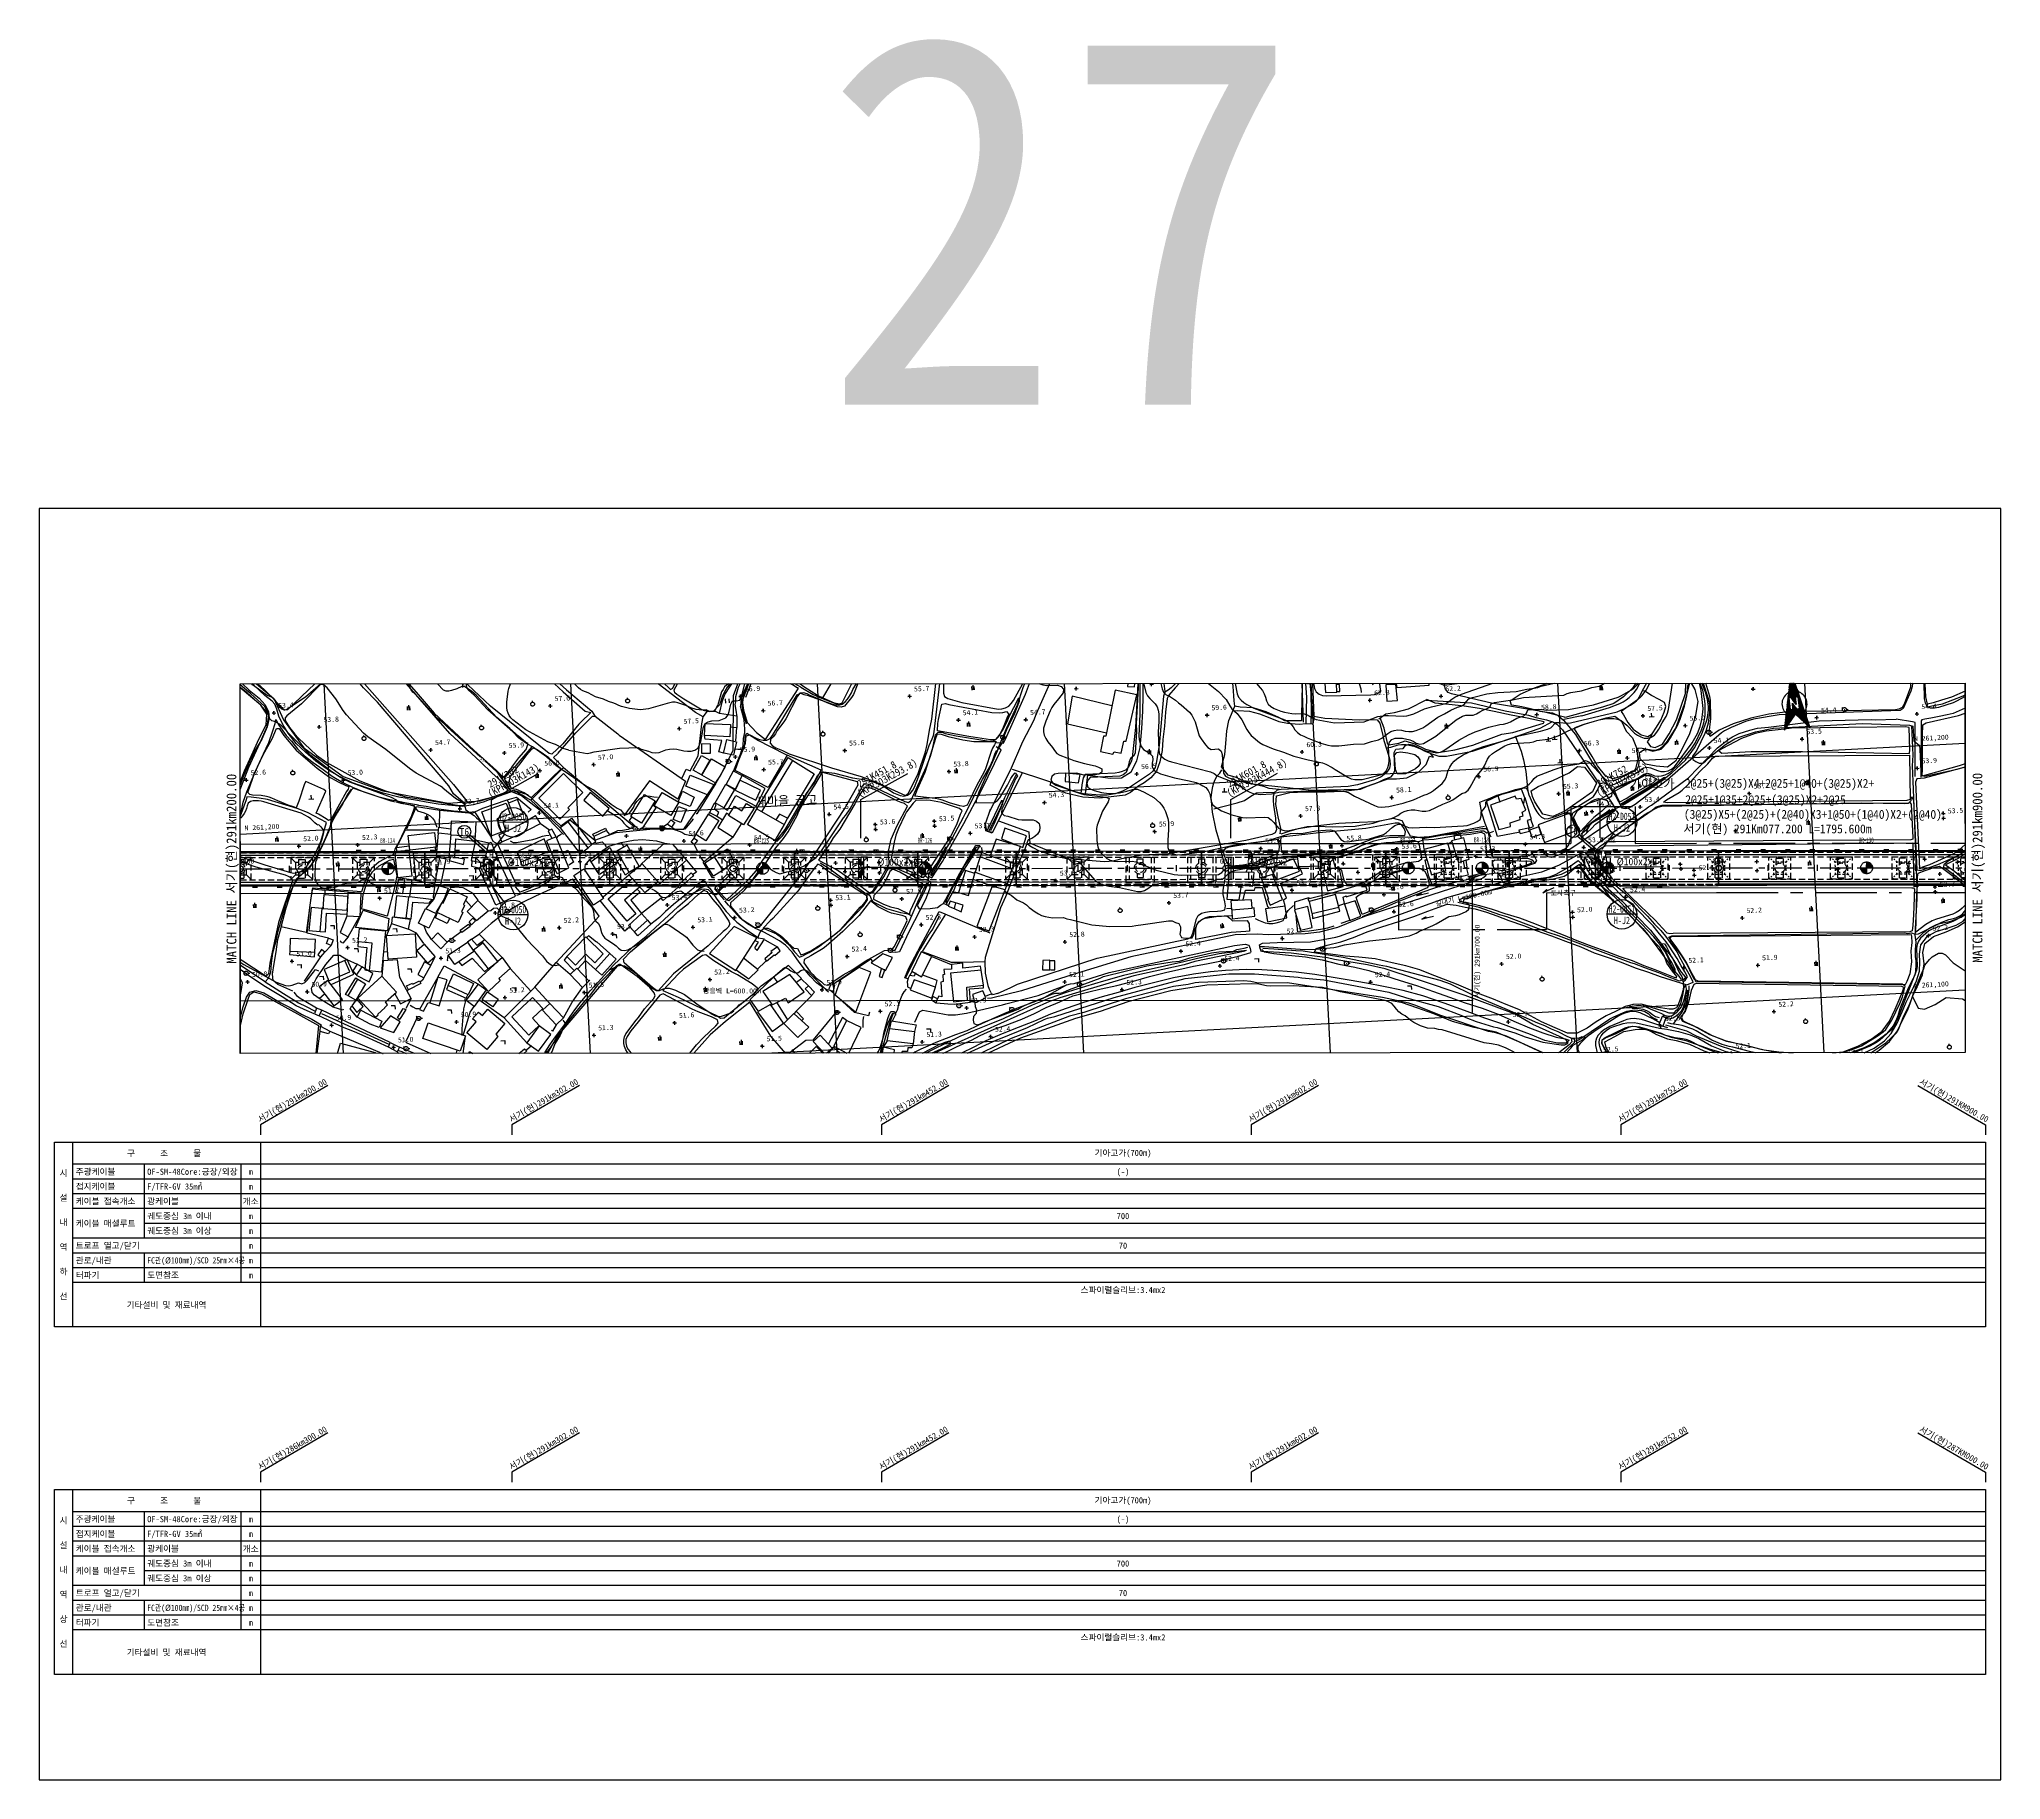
# Model space of a CAD drawing. Header units: millimetres. Extents: x 6886 to 7682, y 1103 to 1810.
import ezdxf
from ezdxf.enums import TextEntityAlignment as Align
from ezdxf.xclip import XClip

# ---------------------------------------------------------------- set-up
doc = ezdxf.new("R2010")
doc.units = ezdxf.units.MM
doc.header["$LTSCALE"] = 10
doc.header["$MEASUREMENT"] = 0
doc.header["$XCLIPFRAME"] = 2
for name, pattern in [('A-CENTR01', [2, 1.25, -0.25, 0.25, -0.25]), ('CENTER', [2, 1.25, -0.25, 0.25, -0.25]), ('CENTERX2', [4, 2.5, -0.5, 0.5, -0.5]), ('DASHED2', [0.375, 0.25, -0.125]), ('HIDDEN', [0.375, 0.25, -0.125])]:
    doc.linetypes.add(name, pattern=pattern)
for name, color, linetype in [('TN-MACL', 6, 'A-CENTR01'), ('TN-MANH', 4, 'Continuous'), ('TT-TABL-LIN1', 4, 'Continuous'), ('TT-TABL-LIN2', 1, 'Continuous'), ('TT-TABL-TEX1', 6, 'Continuous'), ('TT-TABL-TEX2', 3, 'Continuous'), ('TT-WIRE-EQPM', 6, 'Continuous'), ('TZ-BASE', 253, 'Continuous'), ('TZ-CABL', 4, 'Continuous'), ('TZ-LEAL', 1, 'Continuous'), ('TZ-LEAT', 3, 'Continuous')]:
    doc.layers.add(name, color=color, linetype=linetype)
doc.layers.add('TX-PAPR', color=2, linetype='Continuous', plot=False)
doc.styles.add('GHS', font='GulimChe.ttf')
doc.styles.add('GR', font='GulimChe.ttf')
doc.styles.add('GUL', font='GulimChe.ttf')
doc.styles.add('SIMPLEX', font='GulimChe.ttf')
doc.styles.get("Standard").update_dxf_attribs({"font": 'GulimChe.ttf'})
doc.styles.add('굴림체', font='GulimChe.ttf')
doc.linetypes.add('ZIGZAG', pattern='A,0.0001,-0.2,[131,ltypeshp.shx,S=0.2,R=0,X=-0.2,Y=0],-0.4,[131,ltypeshp.shx,S=0.2,R=180,X=0.2,Y=0],-0.2', length=0.8001)
doc.dimstyles.get("Standard").update_dxf_attribs({"dimtxt": 0.18, "dimasz": 0.18, "dimexe": 0.18, "dimexo": 0.0625, "dimgap": 0.09, "dimtad": 0, "dimtih": 1, "dimtoh": 1, "dimdec": 4, "dimzin": 0, "dimdsep": 46, "dimtxsty": 'Standard', "dimcen": 0.09, "dimadec": 0, "dimazin": 0, "dimtfac": 1, "dimtdec": 4, "dimtofl": 0, "dimtmove": 0, "dimatfit": 3, "dimfxl": 0, "dimtolj": 1, "dimtzin": 0, "dimarcsym": 0})

# ---------------------------------------------------------------- blocks, each defined once
blk = doc.blocks.new('JD-4F4DFDFGR14')
at = {"layer": 'TZ-BASE'}
for p, q in [((-0.07, 139.65), (699.93, 139.37)), ((476.87, 139.16), (-0.04, 114.01)), ((19.14, 122.27, -29.64), (33.02, 137.31, -29.64)), ((21.62, 131.01, -29.64), (28.69, 139.35, -29.64)), ((27.47, 135.89, -24.46), (23.31, 131.95, -24.46)), ((30.3, 139.35, -24.46), (27.47, 135.89, -24.46)), ((28.88, 134.73, -30.97), (32.74, 139.35, -30.97)), ((31.63, 136.09, -28.64), (29.23, 133.72, -28.64)), ((32.06, 136.62, -29.64), (29.68, 134.21, -29.64)), ((30.52, 139.35), (48.98, -210.52)), ((33.36, 137.56, -28.64), (31.63, 136.09, -28.64)), ((33.05, 137.13, -29.64), (32.06, 136.62, -29.64)), ((33.02, 137.31, -29.64), (34.01, 136.71, -29.64)), ((34.07, 136.65, -29.64), (33.05, 137.13, -29.64)), ((34.47, 137.56, -28.64), (33.36, 137.56, -28.64)), ((34.01, 136.71, -29.64), (41.77, 130.28, -29.64)), ((34.99, 136.03, -29.64), (34.07, 136.65, -29.64)), ((34.49, 139.35, -28.64), (34.34, 139.1, -28.64)), ((34.34, 139.1, -28.64), (35.34, 138.58, -28.64)), ((35.49, 137.09, -28.64), (34.47, 137.56, -28.64)), ((35.97, 135.46, -29.64), (34.99, 136.03, -29.64)), ((35.34, 138.58, -28.64), (38.88, 135.61, -28.64)), ((44.28, 131.86, -28.64), (35.49, 137.09, -28.64)), ((36.89, 134.83, -29.64), (35.97, 135.46, -29.64)), ((38.88, 135.61, -28.64), (48.74, 129.09, -28.64)), ((49.83, 128.84, -28.64), (57.84, 139.34, -28.64)), ((58.32, 139.34, -27.64), (54.69, 133.93, -27.64)), ((73.98, 121.68, -27.64), (86.5, 139.28, -27.64)), ((84.16, 132.41, -28.64), (86.57, 136.26, -28.64)), ((86.5, 139.28, -27.64), (86.52, 139.33, -27.64)), ((86.57, 136.26, -28.64), (88.23, 139.32, -28.64)), ((89.06, 134.06, -27.64), (90.36, 138.42, -27.64)), ((90.36, 138.42, -27.64), (90.53, 139.32, -27.64)), ((120.98, 136.09, -28.64), (114.04, 125.99, -28.64)), ((115.31, 139.31, -28.64), (118.39, 138.64, -28.64)), ((121.67, 137.98, -28.64), (116.68, 130.48, -28.64)), ((118.39, 138.64, -28.64), (120.61, 138.36, -28.64)), ((120.61, 138.36, -28.64), (121.67, 137.98, -28.64)), ((122.35, 137.86, -28.64), (120.98, 136.09, -28.64)), ((123.4, 138.23, -28.64), (122.35, 137.86, -28.64)), ((126.55, 136.97, -28.64), (123.4, 138.23, -28.64)), ((135.62, 137.4, -25.64), (126.22, 139.31, -25.64)), ((137.46, 134.12, -28.64), (126.55, 136.97, -28.64)), ((130.67, 139.31), (149.12, -210.56)), ((136.39, 136.75, -26.64), (132.59, 139.31, -26.64)), ((136.73, 137.2, -25.64), (135.62, 137.4, -25.64)), ((137.23, 136.01, -26.64), (136.39, 136.75, -26.64)), ((137.85, 137.36, -25.64), (136.73, 137.2, -25.64)), ((137.9, 135.12, -26.64), (137.23, 136.01, -26.64)), ((137.61, 136.08, -27.7), (139.66, 136.49, -27.7)), ((140.06, 138.31, -25.64), (137.85, 137.36, -25.64)), ((139.66, 136.49, -27.7), (143.03, 138.32, -27.7)), ((142.16, 136.4, -27.7), (139.92, 135.24, -27.7)), ((141.67, 139.3, -25.64), (140.06, 138.31, -25.64)), ((141.12, 133.89, -27.64), (142.72, 135.47, -27.64)), ((144.93, 138.24, -27.7), (142.16, 136.4, -27.7)), ((142.72, 135.47, -27.64), (144.75, 137.17, -27.64)), ((143.03, 138.32, -27.7), (144.15, 139.3, -27.7)), ((144.75, 137.17, -27.64), (148.09, 139.3, -27.64)), ((146.49, 139.3, -27.7), (144.93, 138.24, -27.7)), ((149.39, 136.86, -25.64), (149.56, 137.95, -25.64)), ((149.66, 135.77, -25.64), (149.39, 136.86, -25.64)), ((149.56, 137.95, -25.64), (150.07, 139.3, -25.64)), ((150.17, 134.78, -25.64), (149.66, 135.77, -25.64)), ((159.84, 139.29, -27.64), (158.56, 133.2, -27.64)), ((160.31, 136.03, -24.64), (159.38, 133.96, -24.64)), ((161.24, 136.67, -24.64), (160.31, 136.03, -24.64)), ((163.46, 135.68, -24.64), (161.24, 136.67, -24.64)), ((164.77, 135.16, -24.64), (163.46, 135.68, -24.64)), ((169.79, 135.71, -24.64), (168.77, 135.27, -24.64)), ((170.74, 136.32, -24.64), (169.79, 135.71, -24.64)), ((171.54, 137.11, -24.64), (170.74, 136.32, -24.64)), ((172.22, 138.01, -24.64), (171.54, 137.11, -24.64)), ((172.78, 139.29, -24.64), (172.22, 138.01, -24.64)), ((175.77, 110.3, -24.64), (186.96, 139.28, -24.64)), ((183.47, 129.06, -24.64), (186.47, 138.77, -24.64)), ((187.43, 139.28, -25.64), (185.96, 133.61, -25.64)), ((186.47, 138.77, -24.64), (186.4, 139.28, -24.64)), ((196.24, 118.85, -25.64), (201.41, 137.9, -25.64)), ((200.05, 130.26, -26.64), (201.87, 139.28, -26.64)), ((201.41, 137.9, -25.64), (201.61, 139.01, -25.64)), ((201.61, 139.01, -25.64), (201.67, 139.28, -25.64)), ((215.44, 127.27, -82.75), (215.71, 139.27, -82.75)), ((216.47, 136, -26.64), (216.07, 130.37, -26.64)), ((216.23, 139.27, -26.64), (216.47, 136, -26.64)), ((216.31, 139.27, -24.64), (216.53, 138.68, -24.64)), ((216.76, 137.58, -24.64), (216.37, 134.25, -24.64)), ((216.53, 138.68, -24.64), (216.76, 137.58, -24.64)), ((217.23, 137.09, -27.7), (216.87, 139.27, -27.7)), ((216.95, 131.75, -27.7), (217.23, 137.09, -27.7)), ((218.55, 139.27, -27.7), (218.61, 138.94, -27.7)), ((218.61, 138.94, -27.7), (218.74, 133.96, -27.7)), ((220.57, 136.09, -27.37), (219.32, 128.49, -27.37)), ((220.89, 136.66, -25.64), (219.77, 127.81, -25.64)), ((220.46, 139.27, -27.37), (220.57, 136.09, -27.37)), ((221.36, 139.27, -25.64), (220.89, 136.66, -25.64)), ((230.81, 139.26), (249.26, -210.6)), ((242, 136.04, -26.64), (240.8, 132.09, -26.64)), ((242.18, 137.04, -26.64), (242, 136.04, -26.64)), ((242.6, 137.98, -26.64), (242.18, 137.04, -26.64)), ((243.3, 138.73, -26.64), (242.6, 137.98, -26.64)), ((244.12, 139.26, -26.64), (243.3, 138.73, -26.64)), ((245.9, 136.25, -26.03), (245.85, 136.77, -26.03)), ((266.23, 132.61, -27.37), (266.8, 138.5, -27.37)), ((266.8, 138.5, -27.37), (266.53, 139.25, -27.37)), ((267.27, 139.1, -27.64), (266.9, 133.94, -27.64)), ((267.26, 139.25, -27.64), (267.27, 139.1, -27.64)), ((268.32, 137.68, -29.07), (267.63, 139.25, -29.07)), ((270.04, 136.79, -29.07), (268.32, 137.68, -29.07)), ((268.9, 136.16, -28.64), (268.49, 135.22, -28.64)), ((268.72, 139.08, -27.64), (268.61, 139.25, -27.64)), ((269.5, 139.25, -27.64), (268.72, 139.08, -27.64)), ((270.14, 135.82, -28.74), (268.75, 131.8, -28.74)), ((269.56, 136.94, -28.64), (268.9, 136.16, -28.64)), ((270.48, 137.38, -28.64), (269.56, 136.94, -28.64)), ((273.22, 137.04, -29.07), (270.04, 136.79, -29.07)), ((274.06, 135.72, -28.74), (270.14, 135.82, -28.74)), ((271.49, 137.45, -28.64), (270.48, 137.38, -28.64)), ((271.38, 139.25, -27.4), (271.35, 139.06, -27.4)), ((271.35, 139.06, -27.4), (272.61, 139.25, -27.4)), ((276.66, 136.98, -28.64), (271.49, 137.45, -28.64)), ((276.9, 136.81, -29.07), (273.22, 137.04, -29.07)), ((279.42, 135.39, -28.74), (274.06, 135.72, -28.74)), ((277.3, 139.25, -27.77), (276.24, 138.34, -27.77)), ((276.24, 138.34, -27.77), (278.97, 138.13, -27.77)), ((279.75, 136.98, -28.64), (276.66, 136.98, -28.64)), ((281.09, 136.63, -29.07), (276.9, 136.81, -29.07)), ((278.97, 138.13, -27.77), (283.84, 138.59, -27.77)), ((284.95, 135.51, -28.74), (279.42, 135.39, -28.74)), ((284.88, 137.68, -28.64), (279.75, 136.98, -28.64)), ((286.05, 137.23, -29.07), (281.09, 136.63, -29.07)), ((283.84, 138.59, -27.77), (284.65, 139.24, -27.77)), ((285.86, 137.96, -28.64), (284.88, 137.68, -28.64)), ((289.07, 136.42, -28.74), (284.95, 135.51, -28.74)), ((290.75, 139.75, -28.64), (285.86, 137.96, -28.64)), ((289.09, 137.86, -29.07), (286.05, 137.23, -29.07)), ((288.74, 131.77, -28.74), (289.07, 136.42, -28.74)), ((293.32, 138.7, -29.07), (289.09, 137.86, -29.07)), ((291.62, 135.64, -22.74), (289.56, 135.77, -22.74)), ((291.76, 139.93, -28.64), (290.75, 139.75, -28.64)), ((294.49, 135.35, -22.74), (291.62, 135.64, -22.74)), ((297.94, 139.82, -28.64), (291.76, 139.93, -28.64)), ((297.34, 139.39, -29.07), (293.32, 138.7, -29.07)), ((293.32, 138.7, -29.07), (294.76, 137.49, -29.07)), ((299.72, 134.28, -22.74), (294.49, 135.35, -22.74)), ((294.76, 137.49, -29.07), (299.68, 135.49, -29.07)), ((300.85, 138.43, -29.07), (297.34, 139.39, -29.07)), ((321.21, 136.27, -28.64), (297.94, 139.82, -28.64)), ((299.68, 135.49, -29.07), (305.83, 134.18, -29.07)), ((306.06, 137.25, -29.07), (300.85, 138.43, -29.07)), ((304.75, 139.23, -28.25), (307.18, 138.51, -28.25)), ((311.69, 135.97, -29.07), (306.06, 137.25, -29.07)), ((307.18, 138.51, -28.25), (315.31, 136.8, -28.25)), ((317.76, 134.38, -29.07), (311.69, 135.97, -29.07)), ((315.31, 136.8, -28.25), (322.92, 135.41, -28.25)), ((330.17, 133.92, -28.64), (321.21, 136.27, -28.64)), ((322.92, 135.41, -28.25), (329.48, 134.46, -28.25)), ((330.95, 139.22), (349.4, -210.64)), ((338.22, 135.42, -28.64), (337.76, 134.5, -28.64)), ((337.78, 134.36, -28.25), (339.95, 139.22, -28.25)), ((339.34, 138.3, -28.64), (338.22, 135.42, -28.64)), ((339.79, 139.22, -28.64), (339.34, 138.3, -28.64)), ((342.94, 137.58, -22.74), (339.88, 137.81, -22.74)), ((340.64, 135.1, -28.64), (342.26, 139.22, -28.64)), ((341.22, 137.07, -29.99), (341.95, 139.22, -29.99)), ((343.58, 139.22, -22.74), (342.94, 137.58, -22.74)), ((345.37, 138.92, -27.64), (345.18, 139.22, -27.64)), ((347.05, 137.74, -27.64), (345.37, 138.92, -27.64)), ((350.68, 135.74, -27.64), (347.05, 137.74, -27.64)), ((350.09, 130.6, -28.77), (353.06, 139.11, -28.77)), ((351.7, 135.81, -27.64), (350.68, 135.74, -27.64)), ((353.18, 139.21, -27.64), (351.7, 135.81, -27.64)), ((354.76, 137.89, -27.72), (352.26, 130.95, -27.72)), ((353.06, 139.11, -28.77), (353.1, 139.21, -28.77)), ((353.77, 134.55, -29.4), (355.25, 139.21, -29.4)), ((354.21, 128.53, -27.72), (356.67, 135.66, -27.72)), ((354.7, 135.12, -26.86), (354.65, 135.64, -26.86)), ((355.29, 139.21, -27.72), (354.76, 137.89, -27.72)), ((355.05, 130.98, -27.64), (357.1, 136.86, -27.64)), ((356.46, 130.77, -26.64), (358.26, 137.74, -26.64)), ((358.37, 136.74, -26.45), (356.52, 129.9, -26.45)), ((356.67, 135.66, -27.72), (357.82, 139.21, -27.72)), ((357.1, 136.86, -27.64), (357.86, 139.21, -27.64)), ((358.26, 137.74, -26.64), (358.79, 139.21, -26.64)), ((359.33, 139.21, -26.45), (358.37, 136.74, -26.45)), ((373.96, 127.76, -25.64), (383.76, 138.37, -25.64)), ((378.86, 135.1, -26.45), (382.34, 139.2, -26.45)), ((385.19, 139.2, -23.75), (382.21, 133.89, -23.75)), ((383.76, 138.37, -25.64), (384.38, 139.2, -25.64)), ((392.36, 135.14, -24.64), (392.77, 136.08, -24.64)), ((392.77, 136.08, -24.64), (393.06, 137.08, -24.64)), ((393.06, 137.08, -24.64), (393.53, 139.08, -24.64)), ((393.53, 139.08, -24.64), (393.57, 139.2, -24.64)), ((393.63, 131.61, -23.75), (398.6, 137.17, -23.75)), ((401.29, 137.56, -22.28), (396.1, 132.32, -22.28)), ((396.17, 133.93, -23.64), (401.63, 139.19, -23.64)), ((396.9, 132.89, -23.64), (398.69, 135.41, -23.64)), ((398.6, 137.17, -23.75), (400.73, 139.19, -23.75)), ((398.69, 135.41, -23.64), (402.26, 139.19, -23.64)), ((402.96, 139.19, -22.28), (401.29, 137.56, -22.28)), ((410.19, 136.31, -22.28), (411.61, 137.54, -22.28)), ((410.65, 134.21, -22.28), (410.19, 136.31, -22.28)), ((411.02, 136.29, -22.96), (412.09, 135.13, -22.96)), ((412.72, 135.96, -22.96), (411.02, 136.29, -22.96)), ((411.61, 137.54, -22.28), (411.98, 139.19, -22.28)), ((414.46, 135.51, -22.96), (412.72, 135.96, -22.96)), ((415.38, 133.65, -22.96), (414.46, 135.51, -22.96)), ((415.31, 137.65, -17.7), (414.56, 139.19, -17.7)), ((416.64, 133.46, -17.7), (415.31, 137.65, -17.7)), ((416.34, 139.19, -24.56), (417.14, 137.27, -24.56)), ((417.14, 137.27, -24.56), (417.61, 134.56, -24.56)), ((418.27, 139.11, -22.64), (418.23, 139.19, -22.64)), ((419.15, 137.45, -24.56), (418.25, 139.19, -24.56)), ((419, 137.18, -22.64), (418.27, 139.11, -22.64)), ((418.72, 135.25, -22.64), (419.18, 136.17, -22.64)), ((419.18, 136.17, -22.64), (419, 137.18, -22.64)), ((420.38, 133.44, -24.56), (419.15, 137.45, -24.56)), ((419.49, 139.19, -19.85), (419.83, 138.67, -19.85)), ((419.83, 138.67, -19.85), (422.43, 136.94, -19.85)), ((420.9, 138.69, -21.64), (420.89, 139.18, -21.64)), ((421.05, 137.67, -21.64), (420.9, 138.69, -21.64)), ((422.04, 134.72, -21.64), (421.05, 137.67, -21.64)), ((422.43, 136.94, -19.85), (424.09, 139.18, -19.85)), ((423.76, 133.43, -20.05), (426.25, 138.5, -20.05)), ((427.03, 139.18, -17.7), (425.33, 135.36, -17.7)), ((425.33, 135.36, -17.7), (425.57, 130.18, -17.7)), ((426.12, 132.27, -20.64), (427.04, 137.31, -20.64)), ((426.25, 138.5, -20.05), (426.8, 139.18, -20.05)), ((427.04, 137.31, -20.64), (427.72, 139.18, -20.64)), ((431.09, 139.18), (449.54, -210.69)), ((436.48, 133.29, -19.64), (438.77, 138.05, -19.64)), ((438.77, 138.05, -19.64), (439.1, 139.03, -19.64)), ((439.1, 139.03, -19.64), (439.14, 139.18, -19.64)), ((441.65, 134.95, -18.64), (442.98, 137.73, -18.64)), ((442.98, 137.73, -18.64), (443.51, 139.18, -18.64)), ((450.32, 135.83, -17.64), (447.4, 124.26, -17.64)), ((450.91, 137.47, -17.64), (448.28, 119.58, -17.64)), ((449.86, 133.56, -20.12), (450.51, 137.6, -20.12)), ((450.82, 137.22, -17.64), (450.32, 135.83, -17.64)), ((450.4, 137.26, -17.7), (451.01, 139.17, -17.7)), ((450.79, 137.37, -17.64), (451.35, 139.05, -17.64)), ((451.57, 139.17, -24.56), (451.06, 137.45, -24.56)), ((451.35, 139.05, -17.64), (451.41, 139.17, -17.64)), ((453.53, 130.13, -16.91), (455.07, 139.27, -16.91)), ((456.15, 137.78, -16.62), (454.81, 133.62, -16.62)), ((455.04, 138.58, -17.09), (455.22, 139.15, -17.09)), ((455.22, 139.15, -17.09), (455.23, 139.17, -17.09)), ((456.46, 139.17, -15.72), (456.36, 138.96, -15.72)), ((459.03, 139.17, -16.64), (456.76, 132.5, -16.64)), ((460.63, 135.61, -15.64), (459.54, 134.55, -15.64)), ((461.78, 136.58, -15.64), (460.63, 135.61, -15.64)), ((464.33, 138.09, -15.64), (461.78, 136.58, -15.64)), ((465.69, 138.72, -15.64), (464.33, 138.09, -15.64)), ((467.17, 139.17, -15.64), (465.69, 138.72, -15.64)), ((476.33, 135.86, -14.64), (473.82, 134.31, -14.64)), ((481.74, 138.58, -14.64), (476.33, 135.86, -14.64)), ((482.53, 139.16, -14.64), (481.74, 138.58, -14.64)), ((485.2, 134.38, -16.62), (488.52, 139.16, -16.62)), ((496.7, 134.38, -13.92), (496.62, 135.88, -13.92)), ((496.62, 135.88, -13.92), (496.66, 135.13, -13.92)), ((504.36, 132.03, -14.64), (504.94, 137.25, -14.64)), ((504.89, 138.77, -14.64), (504.82, 139.15, -14.64)), ((504.94, 137.25, -14.64), (504.89, 138.77, -14.64)), ((513.03, 131.13, -15.64), (513.72, 135.57, -15.64)), ((513.38, 138.5, -15.64), (513.08, 139.15, -15.64)), ((513.72, 137.04, -15.64), (513.38, 138.5, -15.64)), ((513.72, 135.57, -15.64), (513.72, 137.04, -15.64)), ((524.4, 137.82, -16.64), (523.83, 139.14, -16.64)), ((525.37, 135, -16.64), (524.4, 137.82, -16.64)), ((531.23, 139.14), (549.68, -210.73)), ((534.82, 138.63, -17.64), (534.72, 139.14, -17.64)), ((534.86, 132.65, -17.64), (534.82, 138.63, -17.64)), ((536.41, 136.38, -17.64), (536.16, 131.95, -17.64)), ((536.3, 139.14, -17.64), (536.41, 136.38, -17.64)), ((537.34, 136.05, -18.02), (538.84, 136.13, -18.02)), ((538.09, 136.09, -18.02), (537.34, 136.05, -18.02)), ((538.13, 135.34, -18.02), (538.05, 136.84, -18.02)), ((538.05, 136.84, -18.02), (538.09, 136.09, -18.02)), ((538.93, 131.21, -21.64), (538.77, 139.14, -21.64)), ((548.09, 134.83, -18.64), (547.35, 139.13, -18.64)), ((553.85, 129.47, -19.64), (555.09, 138.34, -19.64)), ((555.09, 138.34, -19.64), (555.15, 139.13, -19.64)), ((564.53, 131.42, -20.64), (565.72, 135.73, -20.64)), ((565.72, 135.73, -20.64), (565.92, 137.21, -20.64)), ((565.92, 137.21, -20.64), (565.92, 139.12, -20.64)), ((570.4, 132.2, -21.64), (570.99, 136.68, -21.64)), ((570.99, 136.68, -21.64), (570.95, 139.12, -21.64)), ((576.08, 132.47, -22.64), (576.33, 135.42, -22.64)), ((576.33, 135.42, -22.64), (576.29, 139.12, -22.64)), ((581.69, 135.15, -23.64), (581.66, 139.12, -23.64)), ((585.27, 139.12, -24.07), (585.73, 134.44, -24.07)), ((585.77, 134.94, -24.64), (585.63, 139.12, -24.64)), ((586.91, 139.09, -22.64), (586.91, 139.12, -22.64)), ((587.25, 135.96, -22.64), (586.91, 139.09, -22.64)), ((587.2, 131.5, -22.64), (587.25, 135.96, -22.64)), ((588.63, 134.24, -25.64), (588.61, 139.11, -25.64)), ((589.63, 136.87, -27.31), (589.32, 130.98, -27.31)), ((589.5, 139.11, -27.31), (589.63, 136.87, -27.31)), ((590.04, 128.55, -26.64), (590.73, 139.11, -26.64)), ((601.18, 134.49, -27.31), (601.38, 139.11, -27.31)), ((601.64, 132.39, -27.64), (601.77, 139.11, -27.64)), ((603.06, 132.44, -28.64), (602.99, 139.11, -28.64)), ((604.7, 138.13, -29.64), (604.56, 139.11, -29.64)), ((604.6, 133.66, -29.64), (604.75, 136.61, -29.64)), ((604.75, 136.61, -29.64), (604.7, 138.13, -29.64)), ((605.09, 138.1, -30.64), (604.94, 139.11, -30.64)), ((604.94, 135.15, -30.64), (605.09, 136.62, -30.64)), ((605.09, 136.62, -30.64), (605.09, 138.1, -30.64)), ((606.33, 139.11, -28.64), (606.35, 138.82, -28.64)), ((606.35, 138.82, -28.64), (674.68, 139.06, -28.64)), ((606.62, 133.34, -29.64), (607.16, 136.3, -29.64)), ((607.16, 136.3, -29.64), (608.41, 137.07, -29.64)), ((608.41, 137.07, -29.64), (609.88, 137.27, -29.64)), ((609.88, 137.27, -29.64), (674.45, 138.61, -29.64)), ((631.37, 139.1), (649.82, -210.77)), ((674.45, 138.61, -29.64), (674.99, 137.2, -29.64)), ((674.68, 139.06, -28.64), (674.68, 139.08, -28.64)), ((674.99, 137.2, -29.64), (674.97, 126.75, -29.64)), ((675.81, 122.12, -29.64), (675.7, 139.08, -29.64)), ((676.2, 139.08, -29.64), (677.01, 108.61, -29.64)), ((677.63, 139.08, -28.64), (678.39, 107.14, -28.64)), ((678.58, 136.51, -28.73), (680.07, 136.59, -28.73)), ((679.33, 136.55, -28.73), (678.58, 136.51, -28.73)), ((679.36, 135.8, -28.73), (679.29, 137.3, -28.73)), ((679.29, 137.3, -28.73), (679.33, 136.55, -28.73)), ((681.32, 139.08, -28.64), (682.26, 122.66, -28.64)), ((683.51, 69.08, -28.64), (681.62, 139.08, -28.64)), ((682.11, 136.98, -25.98), (682.38, 139.08, -25.98)), ((685.88, 137.1, -25.81), (682.11, 136.98, -25.81)), ((682.11, 136.98, -25.81), (682.31, 127.42, -25.81)), ((686.03, 127.64, -25.81), (685.88, 137.1, -25.81)), ((699.95, 138.61, -23.83), (686.99, 137.87, -23.83)), ((686.99, 137.87, -23.83), (687.28, 129.98, -23.83)), ((699.95, 138.61, -23.83), (699.93, 138.6, -23.83)), ((12.09, 121.44, -29.64), (21.62, 131.01, -29.64)), ((29.68, 134.21, -29.64), (16.25, 120.54, -29.64)), ((23.31, 131.95, -24.46), (16.85, 125.57, -24.46)), ((20.02, 125.27, -30.97), (24.15, 129.51, -30.97)), ((22.4, 127.91, -28.64), (20.18, 125.37, -28.64)), ((23.2, 128.7, -28.64), (22.4, 127.91, -28.64)), ((24.07, 129.4, -28.64), (23.2, 128.7, -28.64)), ((25.02, 130.01, -28.64), (24.07, 129.4, -28.64)), ((24.15, 129.51, -30.97), (28.88, 134.73, -30.97)), ((25.91, 130.67, -28.64), (25.02, 130.01, -28.64)), ((27.5, 132.29, -28.64), (25.91, 130.67, -28.64)), ((29.23, 133.72, -28.64), (27.5, 132.29, -28.64)), ((41.2, 131.13, -29.64), (36.89, 134.83, -29.64)), ((45.98, 127.85, -29.64), (41.2, 131.13, -29.64)), ((41.77, 130.28, -29.64), (44.86, 127.05, -29.64)), ((47.95, 129.3, -28.64), (44.28, 131.86, -28.64)), ((54.69, 133.93, -27.64), (45.11, 122.19, -27.64)), ((46.62, 126.91, -29.64), (45.98, 127.85, -29.64)), ((48.79, 128.56, -28.64), (47.95, 129.3, -28.64)), ((48.74, 129.09, -28.64), (49.83, 128.84, -28.64)), ((50.37, 126.96, -28.64), (48.79, 128.56, -28.64)), ((68.25, 112.64, -28.64), (84.16, 132.41, -28.64)), ((88.7, 131.86, -27.64), (89.06, 134.06, -27.64)), ((88.7, 130.75, -27.64), (88.7, 131.86, -27.64)), ((88.9, 129.64, -27.64), (88.7, 130.75, -27.64)), ((90.65, 125.48, -27.64), (88.9, 129.64, -27.64)), ((103.84, 134.37, -27.57), (105.34, 134.45, -27.57)), ((104.59, 134.41, -27.57), (103.84, 134.37, -27.57)), ((104.63, 133.66, -27.57), (104.55, 135.16, -27.57)), ((104.55, 135.16, -27.57), (104.59, 134.41, -27.57)), ((116.68, 130.48, -28.64), (112.01, 124.2, -28.64)), ((114.4, 102.37, -28.64), (137.23, 129.54, -28.64)), ((131.21, 120.95, -27.64), (139.64, 132.2, -27.64)), ((133.33, 124.64, -26.64), (135.8, 128.46, -26.64)), ((135.8, 128.46, -26.64), (138.58, 131.98, -26.64)), ((137.23, 129.54, -28.64), (139.12, 132.31, -28.64)), ((138.6, 134.05, -28.64), (137.46, 134.12, -28.64)), ((138.41, 134.13, -26.64), (137.9, 135.12, -26.64)), ((139.92, 135.24, -27.7), (138.36, 134.47, -27.7)), ((138.78, 133.09, -26.64), (138.41, 134.13, -26.64)), ((138.58, 131.98, -26.64), (138.78, 133.09, -26.64)), ((139.5, 133.37, -28.64), (138.6, 134.05, -28.64)), ((139.12, 132.31, -28.64), (139.5, 133.37, -28.64)), ((139.64, 132.2, -27.64), (141.12, 133.89, -27.64)), ((152.13, 132.02, -25.64), (150.17, 134.78, -25.64)), ((152.88, 131.21, -25.64), (152.13, 132.02, -25.64)), ((155.43, 128.96, -25.64), (152.88, 131.21, -25.64)), ((156.41, 128.39, -25.64), (155.43, 128.96, -25.64)), ((157.24, 129.79, -27.64), (155.47, 126.24, -27.64)), ((157.33, 127.76, -25.64), (156.41, 128.39, -25.64)), ((159.38, 133.96, -24.64), (156.54, 125.94, -24.64)), ((158.13, 131.88, -27.64), (157.24, 129.79, -27.64)), ((158.07, 125.67, -25.64), (157.33, 127.76, -25.64)), ((158.56, 133.2, -27.64), (158.13, 131.88, -27.64)), ((166.16, 134.96, -24.64), (164.77, 135.16, -24.64)), ((167.54, 134.98, -24.64), (166.16, 134.96, -24.64)), ((168.77, 135.27, -24.64), (167.54, 134.98, -24.64)), ((185.96, 133.61, -25.64), (176.35, 107.71, -25.64)), ((180.26, 119.04, -24.64), (183.04, 128.02, -24.64)), ((183.04, 128.02, -24.64), (183.47, 129.06, -24.64)), ((193.4, 107.19, -26.64), (200.05, 130.26, -26.64)), ((193.64, 130.1, -24.45), (195.13, 130.18, -24.45)), ((194.38, 130.14, -24.45), (193.64, 130.1, -24.45)), ((194.42, 129.39, -24.45), (194.35, 130.89, -24.45)), ((194.35, 130.89, -24.45), (194.38, 130.14, -24.45)), ((215.68, 127.52, -24.64), (214.88, 125.42, -24.64)), ((216.07, 130.37, -26.64), (215.21, 126.3, -26.64)), ((215.96, 128.62, -24.64), (215.68, 127.52, -24.64)), ((216.37, 134.25, -24.64), (215.96, 128.62, -24.64)), ((216.29, 126.57, -27.7), (216.95, 131.75, -27.7)), ((217.33, 132.58, -25.09), (218.83, 132.66, -25.09)), ((218.08, 132.62, -25.09), (217.33, 132.58, -25.09)), ((218.46, 129.13, -27.7), (217.43, 123.76, -27.7)), ((219.77, 127.81, -25.64), (217.48, 119.1, -25.64)), ((219.32, 128.49, -27.37), (217.86, 121.07, -27.37)), ((218.12, 131.87, -25.09), (218.04, 133.37, -25.09)), ((218.04, 133.37, -25.09), (218.08, 132.62, -25.09)), ((218.74, 133.96, -27.7), (218.46, 129.13, -27.7)), ((240.8, 132.09, -26.64), (238.85, 127.33, -26.64)), ((267.9, 133.25, -28.64), (263.69, 112.12, -28.64)), ((265.32, 127.04, -27.37), (266.23, 132.61, -27.37)), ((266.9, 133.94, -27.64), (265.56, 124.79, -27.64)), ((268.75, 131.8, -28.74), (267.25, 123.79, -28.74)), ((268.16, 134.24, -28.64), (267.9, 133.25, -28.64)), ((268.49, 135.22, -28.64), (268.16, 134.24, -28.64)), ((288.48, 124.2, -28.74), (288.55, 129.19, -28.74)), ((288.55, 129.19, -28.74), (288.74, 131.77, -28.74)), ((290.66, 130.2, -29.64), (288.94, 116.82, -29.64)), ((289.24, 131.95, -22.74), (291.63, 132.2, -22.74)), ((290.8, 130.82, -28.96), (290.07, 125.96, -28.96)), ((290.99, 131.18, -29.64), (290.66, 130.2, -29.64)), ((292.74, 131.13, -28.96), (290.8, 130.82, -28.96)), ((292.01, 131.26, -29.64), (290.99, 131.18, -29.64)), ((291.63, 132.2, -22.74), (301.32, 130.23, -22.74)), ((293, 131, -29.64), (292.01, 131.26, -29.64)), ((297.15, 129.84, -28.96), (292.74, 131.13, -28.96)), ((302.81, 127.6, -29.64), (293, 131, -29.64)), ((302.77, 128.41, -28.96), (297.15, 129.84, -28.96)), ((305.99, 132.44, -22.74), (299.72, 134.28, -22.74)), ((301.32, 130.23, -22.74), (311.31, 128.04, -22.74)), ((310.35, 126.61, -28.96), (302.77, 128.41, -28.96)), ((335.01, 120.58, -29.64), (302.81, 127.6, -29.64)), ((305.83, 134.18, -29.07), (312.85, 132.94, -29.07)), ((314.34, 130.49, -22.74), (305.99, 132.44, -22.74)), ((306.17, 130.73, -28.69), (307.67, 130.8, -28.69)), ((306.92, 130.77, -28.69), (306.17, 130.73, -28.69)), ((306.96, 130.02, -28.69), (306.88, 131.51, -28.69)), ((306.88, 131.51, -28.69), (306.92, 130.77, -28.69)), ((311.31, 128.04, -22.74), (319.69, 125.91, -22.74)), ((312.85, 132.94, -29.07), (318.75, 131.61, -29.07)), ((322.89, 129, -22.74), (314.34, 130.49, -22.74)), ((323.73, 132.97, -29.07), (317.76, 134.38, -29.07)), ((318.75, 131.61, -29.07), (323.28, 130.33, -29.07)), ((331.82, 127.15, -22.74), (322.89, 129, -22.74)), ((323.28, 130.33, -29.07), (326.05, 129.82, -29.07)), ((329.67, 131.84, -29.07), (323.73, 132.97, -29.07)), ((326.05, 129.82, -29.07), (328.72, 129.38, -29.07)), ((328.72, 129.38, -29.07), (331.23, 128.38, -29.07)), ((329.48, 134.46, -28.25), (333.54, 133.56, -28.25)), ((334.82, 131, -29.07), (329.67, 131.84, -29.07)), ((335.21, 133.01, -28.64), (330.17, 133.92, -28.64)), ((331.23, 128.38, -29.07), (331.91, 128.19, -29.07)), ((331.91, 128.19, -29.07), (334.46, 126.92, -29.07)), ((333.54, 133.56, -28.25), (336.96, 132.05, -28.25)), ((336.6, 129.74, -29.07), (334.82, 131, -29.07)), ((336.22, 133.19, -28.64), (335.21, 133.01, -28.64)), ((335.55, 127.27, -29.07), (336.6, 129.74, -29.07)), ((337.11, 133.73, -28.64), (336.22, 133.19, -28.64)), ((336.84, 125.47, -29.99), (340.16, 134.03, -29.99)), ((336.96, 132.05, -28.25), (337.78, 134.36, -28.25)), ((337.76, 134.5, -28.64), (337.11, 133.73, -28.64)), ((339.05, 127.53, -22.74), (337.2, 125.17, -22.74)), ((338.3, 126.11, -28.64), (340.21, 133.08, -28.64)), ((338.32, 134.85, -22.74), (339.87, 134.43, -22.74)), ((340.38, 130.52, -22.74), (339.05, 127.53, -22.74)), ((339.87, 134.43, -22.74), (341.26, 133.06, -22.74)), ((340.21, 133.08, -28.64), (340.35, 134.1, -28.64)), ((340.35, 134.1, -28.64), (340.64, 135.1, -28.64)), ((341.26, 133.06, -22.74), (340.38, 130.52, -22.74)), ((346.2, 120.54, -28.77), (350.09, 130.6, -28.77)), ((349.24, 122.57, -29.4), (351.48, 128.52, -29.4)), ((352.26, 130.95, -27.72), (350.24, 124.98, -27.72)), ((351.48, 128.52, -29.4), (353.77, 134.55, -29.4)), ((352.51, 121.99, -27.72), (354.21, 128.53, -27.72)), ((353.64, 126.02, -27.64), (355.05, 130.98, -27.64)), ((356.52, 129.9, -26.45), (354.82, 123.93, -26.45)), ((354.96, 119.56, -26.64), (356.46, 130.77, -26.64)), ((365.84, 134.23, -26.33), (367.34, 134.31, -26.33)), ((366.59, 134.27, -26.33), (365.84, 134.23, -26.33)), ((366.63, 133.52, -26.33), (366.55, 135.02, -26.33)), ((366.55, 135.02, -26.33), (366.59, 134.27, -26.33)), ((369.09, 122.71, -26.45), (373.56, 128.66, -26.45)), ((373.36, 126.94, -25.64), (373.96, 127.76, -25.64)), ((373.56, 128.66, -26.45), (378.86, 135.1, -26.45)), ((382.21, 133.89, -23.75), (386.43, 133.44, -23.75)), ((384.14, 128.02, -23.97), (386.13, 128.13, -23.97)), ((384.79, 118.12, -23.64), (393.34, 130.46, -23.64)), ((385.16, 128.07, -23.97), (385.08, 129.54, -23.97)), ((386.43, 133.44, -23.75), (391, 130.73, -23.75)), ((388.07, 126.99, -24.64), (388.44, 127.95, -24.64)), ((388.44, 127.95, -24.64), (388.73, 128.95, -24.64)), ((388.73, 128.95, -24.64), (389.52, 130.85, -24.64)), ((389.52, 130.85, -24.64), (390.57, 132.63, -24.64)), ((390.57, 132.63, -24.64), (391.81, 134.26, -24.64)), ((391, 130.73, -23.75), (393.63, 131.61, -23.75)), ((396.1, 132.32, -22.28), (391.37, 125.93, -22.28)), ((391.81, 134.26, -24.64), (392.36, 135.14, -24.64)), ((393.34, 130.46, -23.64), (396.17, 133.93, -23.64)), ((394.29, 127.28, -23.64), (394.54, 128.27, -23.64)), ((394.54, 128.27, -23.64), (395.35, 130.22, -23.64)), ((395.35, 130.22, -23.64), (396.9, 132.89, -23.64)), ((401.09, 127.31, -23.01), (401.04, 127.83, -23.01)), ((403.57, 130.21, -23.08), (405.07, 130.29, -23.08)), ((404.32, 130.25, -23.08), (403.57, 130.21, -23.08)), ((404.36, 129.5, -23.08), (404.28, 131, -23.08)), ((404.28, 131, -23.08), (404.32, 130.25, -23.08)), ((409, 126.22, -22.28), (411.91, 129.82, -22.28)), ((410.33, 126.67, -22.64), (413.6, 132.11, -22.64)), ((412.68, 132.47, -22.28), (410.65, 134.21, -22.28)), ((414.1, 130.64, -20.17), (410.96, 126.01, -20.17)), ((411.91, 129.82, -22.28), (412.68, 132.47, -22.28)), ((412.09, 135.13, -22.96), (413.5, 133.3, -22.96)), ((413.5, 133.3, -22.96), (415.38, 133.65, -22.96)), ((414.32, 128.02, -20.17), (413.53, 126.75, -20.17)), ((413.6, 132.11, -22.64), (414.26, 132.89, -22.64)), ((417.08, 131.56, -20.17), (414.1, 130.64, -20.17)), ((414.26, 132.89, -22.64), (415.18, 133.33, -22.64)), ((415.47, 129.23, -20.17), (414.32, 128.02, -20.17)), ((415.18, 133.33, -22.64), (417.15, 134.04, -22.64)), ((416.42, 127.57, -20.17), (415.47, 129.23, -20.17)), ((416.42, 127.57, -21.11), (418.53, 121.88, -21.11)), ((417.69, 128.95, -17.7), (416.64, 133.46, -17.7)), ((417.15, 134.04, -22.64), (418.07, 134.48, -22.64)), ((417.61, 134.56, -24.56), (418.5, 131.07, -24.56)), ((417.97, 128.01, -17.7), (417.69, 128.95, -17.7)), ((418.07, 134.48, -22.64), (418.72, 135.25, -22.64)), ((421.25, 117.65, -22.36), (418.13, 128.19, -22.36)), ((418.5, 131.07, -24.56), (419.27, 128.38, -24.56)), ((419.15, 128.62, -20.64), (420.17, 125.81, -20.64)), ((421.33, 128.97, -24.56), (420.38, 133.44, -24.56)), ((421.33, 128.97, -20.64), (425, 117.37, -20.64)), ((422.23, 133.71, -21.64), (422.04, 134.72, -21.64)), ((422.04, 129.13, -21.64), (423.06, 124.57, -21.64)), ((422.09, 129.19, -21.64), (422.27, 132.68, -21.64)), ((422.27, 132.68, -21.64), (422.23, 133.71, -21.64)), ((424.23, 129.8, -20.05), (423.76, 133.43, -20.05)), ((424.23, 129.8, -18.92), (426.07, 122.36, -18.92)), ((425.57, 130.18, -20.12), (427.44, 119.46, -20.12)), ((425.96, 130.29, -20.64), (426.12, 132.27, -20.64)), ((425.96, 130.29, -20.64), (426.12, 123.88, -20.64)), ((436.48, 133.29, -19.64), (433.07, 124.25, -19.64)), ((437.87, 133.17, -17.38), (437.78, 134.84, -17.38)), ((439.09, 134.89, -17.38), (439.18, 133.24, -17.38)), ((441.6, 134.75, -18.64), (440.38, 125.9, -18.64)), ((441.6, 134.75, -18.64), (441.65, 134.95, -18.64)), ((448.35, 123.6, -20.12), (449.04, 128.33, -20.12)), ((449.04, 128.33, -20.12), (449.86, 133.56, -20.12)), ((451.22, 118.15, -17.64), (453.53, 130.13, -17.64)), ((453.62, 127.69, -16.62), (452.69, 121.48, -16.62)), ((454.81, 133.62, -16.62), (453.62, 127.69, -16.62)), ((456.76, 132.5, -16.64), (455.07, 126.8, -16.64)), ((458.8, 133.25, -15.64), (458.45, 131.82, -15.64)), ((458.45, 131.82, -15.64), (458.5, 130.3, -15.64)), ((458.5, 130.3, -15.64), (458.98, 128.89, -15.64)), ((459.54, 134.55, -15.64), (458.8, 133.25, -15.64)), ((458.98, 128.89, -15.64), (459.9, 127.69, -15.64)), ((459.9, 127.69, -15.64), (461.98, 125.55, -15.64)), ((471.83, 132.09, -14.64), (471.44, 130.66, -14.64)), ((471.44, 130.66, -14.64), (471.53, 129.19, -14.64)), ((471.53, 129.19, -14.64), (472.02, 127.78, -14.64)), ((472.68, 133.34, -14.64), (471.83, 132.09, -14.64)), ((472.02, 127.78, -14.64), (472.79, 126.53, -14.64)), ((473.82, 134.31, -14.64), (472.68, 133.34, -14.64)), ((479.25, 123.93, -16.62), (481.98, 129.17, -16.62)), ((481.98, 129.17, -16.62), (485.2, 134.38, -16.62)), ((495.91, 135.09, -13.92), (497.41, 135.17, -13.92)), ((496.66, 135.13, -13.92), (495.91, 135.09, -13.92)), ((498.95, 123.08, -14.64), (504.36, 132.03, -14.64)), ((507.41, 131.35, -14.63), (509.4, 131.45, -14.63)), ((508.43, 131.4, -14.63), (508.35, 132.87, -14.63)), ((511.54, 126.91, -15.64), (512.63, 129.69, -15.64)), ((512.63, 129.69, -15.64), (513.03, 131.13, -15.64)), ((524.11, 121.86, -16.64), (525.75, 129.12, -16.64)), ((526, 132.08, -16.64), (525.37, 135, -16.64)), ((525.75, 129.12, -16.64), (526, 132.08, -16.64)), ((527.67, 116.28, -17.64), (534.12, 129.73, -17.64)), ((536.16, 131.95, -17.64), (531.91, 109.5, -17.64)), ((534.12, 129.73, -17.64), (534.56, 131.17, -17.64)), ((534.56, 131.17, -17.64), (534.86, 132.65, -17.64)), ((538.44, 124.81, -21.64), (538.93, 131.21, -21.64)), ((540.42, 122.67, -18.64), (546.6, 129.14, -18.64)), ((546.6, 129.14, -18.64), (547.34, 130.44, -18.64)), ((547.34, 130.44, -18.64), (547.89, 131.83, -18.64)), ((547.89, 131.83, -18.64), (548.14, 133.31, -18.64)), ((548.14, 133.31, -18.64), (548.09, 134.83, -18.64)), ((552.41, 125.25, -19.64), (553.5, 128.04, -19.64)), ((553.5, 128.04, -19.64), (553.85, 129.47, -19.64)), ((562.5, 125.87, -20.64), (564.53, 131.42, -20.64)), ((563.81, 113.98, -21.64), (569.75, 129.28, -21.64)), ((569.75, 129.28, -21.64), (570.4, 132.2, -21.64)), ((571.23, 115.1, -22.64), (575.24, 128.03, -22.64)), ((575.24, 128.03, -22.64), (576.08, 132.47, -22.64)), ((579.31, 125.02, -23.64), (581.49, 133.67, -23.64)), ((581.49, 133.67, -23.64), (581.69, 135.15, -23.64)), ((583.73, 126.19, -24.64), (585.02, 130.5, -24.64)), ((585.04, 128.44, -24.07), (583.98, 121.63, -24.07)), ((585.02, 130.5, -24.64), (585.62, 133.46, -24.64)), ((585.73, 134.44, -24.07), (585.04, 128.44, -24.07)), ((585.62, 133.46, -24.64), (585.77, 134.94, -24.64)), ((586.15, 124.11, -22.64), (587.2, 131.5, -22.64)), ((586.9, 123.93, -25.64), (588.13, 129.81, -25.64)), ((588.13, 129.81, -25.64), (588.63, 134.24, -25.64)), ((589.32, 130.98, -27.31), (588.37, 125.45, -27.31)), ((589.69, 127.11, -26.64), (590.04, 128.55, -26.64)), ((594.46, 132.5, -27.02), (595.96, 132.57, -27.02)), ((595.21, 132.54, -27.02), (594.46, 132.5, -27.02)), ((594.84, 127.4, -28.12), (594.92, 125.96, -28.12)), ((595.25, 131.79, -27.02), (595.17, 133.28, -27.02)), ((595.17, 133.28, -27.02), (595.21, 132.54, -27.02)), ((595.4, 128, -28.12), (595.51, 125.99, -28.12)), ((596.07, 125.99, -28.12), (595.99, 127.46, -28.12)), ((598.16, 118.35, -28.64), (602.72, 130.96, -28.64)), ((598.44, 123.41, -27.31), (600.38, 128.82, -27.31)), ((599.59, 119.72, -30.64), (603.06, 127.97, -30.64)), ((599.96, 125.03, -27.64), (601.2, 129.34, -27.64)), ((600.38, 128.82, -27.31), (601.18, 134.49, -27.31)), ((601.2, 129.34, -27.64), (601.64, 132.39, -27.64)), ((601.32, 123.85, -29.64), (603.9, 130.8, -29.64)), ((602.72, 130.96, -28.64), (603.06, 132.44, -28.64)), ((603.06, 127.97, -30.64), (604.94, 135.15, -30.64)), ((603.9, 130.8, -29.64), (604.6, 133.66, -29.64)), ((604.44, 126.2, -29.64), (606.62, 133.34, -29.64)), ((634, 132.81, -29.91), (635.5, 132.89, -29.91)), ((634.75, 132.85, -29.91), (634, 132.81, -29.91)), ((634.79, 132.1, -29.91), (634.71, 133.59, -29.91)), ((634.71, 133.59, -29.91), (634.75, 132.85, -29.91)), ((682.31, 127.42, -25.81), (686.03, 127.64, -25.81)), ((687.28, 129.98, -23.83), (690.81, 130.14, -23.83)), ((690.81, 130.14, -23.83), (691.1, 128.88, -23.83)), ((691.1, 128.88, -23.83), (695.07, 129, -23.83)), ((695.07, 129, -23.83), (695.26, 127.49, -23.83)), ((695.26, 127.49, -23.83), (695.9, 127.51, -23.83)), ((695.9, 127.51, -23.83), (696.02, 126.68, -23.83)), ((-0.01, 120.53, 17.36), (-0.06, 120.53, 17.36)), ((-0.01, 120.53, -28.64), (-0.04, 120.53, -28.64)), ((4.46, 121.18, -28.64), (-0.01, 120.53, -28.64)), ((0.07, 120.55, 17.36), (-0.01, 120.53, 17.36)), ((44.07, 124.12, -29.64), (2.49, 82.06, -29.64)), ((45.11, 122.19, -27.64), (4.24, 81.04, -27.64)), ((8.92, 121.62, -28.64), (4.46, 121.18, -28.64)), ((11.48, 120.05, -24.46), (5.36, 115.66, -24.46)), ((10.04, 121.82, -28.64), (8.92, 121.62, -28.64)), ((9.01, 119.08, -29.64), (12.09, 121.44, -29.64)), ((11.11, 122.12, -28.64), (10.04, 121.82, -28.64)), ((10.29, 115.93, -30.97), (15.29, 120.56, -30.97)), ((10.58, 114.58, -29.64), (19.14, 122.27, -29.64)), ((16.25, 120.54, -29.64), (11.02, 116.3, -29.64)), ((14.3, 123.38, -28.64), (11.11, 122.12, -28.64)), ((16.85, 125.57, -24.46), (11.48, 120.05, -24.46)), ((16.3, 124.36, -28.64), (14.3, 123.38, -28.64)), ((15.29, 120.56, -30.97), (20.02, 125.27, -30.97)), ((17.35, 124.7, -28.64), (16.3, 124.36, -28.64)), ((18.33, 124.13, -28.64), (17.35, 124.7, -28.64)), ((19.32, 124.64, -28.64), (18.33, 124.13, -28.64)), ((20.18, 125.37, -28.64), (19.32, 124.64, -28.64)), ((36.71, 115.09, -29.64), (43.93, 122.16, -29.64)), ((43.33, 87.43, -27.64), (73.98, 121.68, -27.64)), ((43.93, 122.16, -29.64), (46.03, 124.78, -29.64)), ((44.76, 124.99, -29.64), (44.07, 124.12, -29.64)), ((45.28, 125.99, -29.64), (44.76, 124.99, -29.64)), ((44.86, 127.05, -29.64), (45.28, 125.99, -29.64)), ((46.03, 124.78, -29.64), (46.55, 125.77, -29.64)), ((46.55, 125.77, -29.64), (46.62, 126.91, -29.64)), ((51.22, 126.22, -28.64), (50.37, 126.96, -28.64)), ((53.04, 124.91, -28.64), (51.22, 126.22, -28.64)), ((53.99, 124.3, -28.64), (53.04, 124.91, -28.64)), ((54.9, 123.62, -28.64), (53.99, 124.3, -28.64)), ((58.24, 120.57, -28.64), (54.9, 123.62, -28.64)), ((58.9, 119.68, -28.64), (58.24, 120.57, -28.64)), ((59.14, 118.58, -28.64), (58.9, 119.68, -28.64)), ((112.01, 124.2, -28.64), (80.96, 92.29, -28.64)), ((94.85, 118.81, -27.64), (90.65, 125.48, -27.64)), ((91.67, 122.61, -27.04), (91.75, 121.16, -27.04)), ((92.23, 123.2, -27.04), (92.33, 121.19, -27.04)), ((92.9, 121.2, -27.04), (92.82, 122.67, -27.04)), ((110.12, 121.04, -27.64), (104.38, 117.47, -27.64)), ((114.04, 125.99, -28.64), (107.31, 118.31, -28.64)), ((111.18, 121.37, -27.64), (110.12, 121.04, -27.64)), ((110.3, 96.56, -27.64), (131.21, 120.95, -27.64)), ((112.31, 121.42, -27.64), (111.18, 121.37, -27.64)), ((121.04, 119.18, -27.64), (112.31, 121.42, -27.64)), ((129.31, 117.83, -26.64), (131.72, 121.67, -26.64)), ((131.72, 121.67, -26.64), (133.33, 124.64, -26.64)), ((152.65, 120.17, -27.64), (150.35, 117.36, -27.64)), ((156.54, 125.94, -24.64), (151.06, 116.06, -24.64)), ((153.35, 121.32, -27.64), (152.65, 120.17, -27.64)), ((153.94, 122.46, -27.64), (153.35, 121.32, -27.64)), ((155.47, 126.24, -27.64), (153.94, 122.46, -27.64)), ((158.61, 124.69, -25.64), (158.07, 125.67, -25.64)), ((161.67, 121.45, -25.64), (158.61, 124.69, -25.64)), ((163.1, 119.72, -25.64), (161.67, 121.45, -25.64)), ((163.75, 118.78, -25.64), (163.1, 119.72, -25.64)), ((168.37, 123.52, -26.17), (168.32, 124.04, -26.17)), ((200.69, 119.98, -24.64), (197.82, 118.68, -24.64)), ((202.9, 120.99, -24.64), (202.85, 120.97, -24.64)), ((203.95, 121.33, -24.64), (202.9, 120.99, -24.64)), ((205.08, 121.49, -24.64), (203.95, 121.33, -24.64)), ((208.46, 121.67, -24.64), (205.08, 121.49, -24.64)), ((209.58, 121.83, -24.64), (208.46, 121.67, -24.64)), ((210.67, 122.1, -24.64), (209.58, 121.83, -24.64)), ((210.12, 107.15, -82.75), (215.44, 127.27, -82.75)), ((212.73, 122.91, -24.64), (210.67, 122.1, -24.64)), ((213.62, 123.58, -24.64), (212.73, 122.91, -24.64)), ((215.21, 126.3, -26.64), (213.04, 118.79, -26.64)), ((213.11, 115.68, -27.7), (214.95, 121.6, -27.7)), ((214.31, 124.44, -24.64), (213.62, 123.58, -24.64)), ((214.88, 125.42, -24.64), (214.31, 124.44, -24.64)), ((214.95, 121.6, -27.7), (216.29, 126.57, -27.7)), ((217.86, 121.07, -27.37), (216.05, 114.41, -27.37)), ((217.43, 123.76, -27.7), (216.09, 118.8, -27.7)), ((225.02, 120.71, -25.95), (226.52, 120.79, -25.95)), ((225.77, 120.75, -25.95), (225.02, 120.71, -25.95)), ((225.81, 120, -25.95), (225.73, 121.5, -25.95)), ((225.73, 121.5, -25.95), (225.77, 120.75, -25.95)), ((233.84, 119.59, -26.64), (232.5, 116.81, -26.64)), ((234.38, 120.47, -26.64), (233.84, 119.59, -26.64)), ((236.26, 124.13, -26.64), (234.38, 120.47, -26.64)), ((236.85, 124.99, -26.64), (236.26, 124.13, -26.64)), ((238.85, 127.33, -26.64), (236.85, 124.99, -26.64)), ((251.38, 124.73, -27.24), (252.88, 124.81, -27.24)), ((252.13, 124.77, -27.24), (251.38, 124.73, -27.24)), ((252.17, 124.03, -27.24), (252.09, 125.52, -27.24)), ((252.09, 125.52, -27.24), (252.13, 124.77, -27.24)), ((264.41, 119.78, -27.64), (262.7, 114.86, -27.64)), ((263.84, 118.89, -27.37), (265.32, 127.04, -27.37)), ((265.56, 124.79, -27.64), (264.41, 119.78, -27.64)), ((267.25, 123.79, -28.74), (265.76, 115.63, -28.74)), ((288.18, 118.92, -28.74), (288.48, 124.2, -28.74)), ((290.07, 125.96, -28.96), (289.46, 120.07, -28.96)), ((289.46, 120.07, -28.96), (289.84, 115.71, -28.96)), ((309.7, 120.98, -28.42), (309.65, 121.5, -28.42)), ((318.95, 124.68, -28.96), (310.35, 126.61, -28.96)), ((310.66, 119.44, -29.72), (312.16, 119.52, -29.72)), ((311.41, 119.48, -29.72), (310.66, 119.44, -29.72)), ((311.45, 118.73, -29.72), (311.37, 120.23, -29.72)), ((311.37, 120.23, -29.72), (311.41, 119.48, -29.72)), ((326.63, 122.81, -28.96), (318.95, 124.68, -28.96)), ((319.69, 125.91, -22.74), (327.64, 124.1, -22.74)), ((332.97, 121.06, -28.96), (326.63, 122.81, -28.96)), ((327.64, 124.1, -22.74), (333.32, 122.77, -22.74)), ((334.77, 125.84, -22.74), (331.82, 127.15, -22.74)), ((331.86, 114.77, -28.96), (333.75, 119.8, -28.96)), ((333.75, 119.8, -28.96), (332.97, 121.06, -28.96)), ((333.32, 122.77, -22.74), (335.85, 121.95, -22.74)), ((337.06, 120.17, -22.74), (333.52, 111.63, -22.74)), ((333.87, 117.47, -29.99), (335.98, 121.76, -29.99)), ((334.46, 126.92, -29.07), (335.55, 127.27, -29.07)), ((337.2, 125.17, -22.74), (334.77, 125.84, -22.74)), ((336.03, 120.44, -29.64), (335.01, 120.58, -29.64)), ((335.74, 118.47, -29.64), (336.11, 119.43, -29.64)), ((335.85, 121.95, -22.74), (337.06, 120.17, -22.74)), ((335.96, 118.55, -28.64), (336.46, 119.45, -28.64)), ((336.11, 119.43, -29.64), (336.03, 120.44, -29.64)), ((336.46, 119.45, -28.64), (336.88, 120.38, -28.64)), ((336.57, 122.43, -28.64), (336.71, 123.45, -28.64)), ((336.88, 120.38, -28.64), (336.57, 122.43, -28.64)), ((336.71, 123.45, -28.64), (337.24, 124.36, -28.64)), ((337.24, 124.36, -28.64), (337.89, 125.17, -28.64)), ((337.89, 125.17, -28.64), (338.3, 126.11, -28.64)), ((342.16, 108.99, -28.77), (346.2, 120.54, -28.77)), ((342.54, 122.69, -28.12), (344.04, 122.77, -28.12)), ((343.29, 122.73, -28.12), (342.54, 122.69, -28.12)), ((343.33, 121.98, -28.12), (343.25, 123.48, -28.12)), ((343.25, 123.48, -28.12), (343.29, 122.73, -28.12)), ((348.56, 123.15, -28.64), (344.53, 113.69, -28.64)), ((346.32, 114.22, -29.4), (349.24, 122.57, -29.4)), ((346.75, 112.51, -28.64), (348.86, 121.53, -28.64)), ((350.24, 124.98, -27.72), (348.24, 118.66, -27.72)), ((349.51, 123.53, -28.64), (348.56, 123.15, -28.64)), ((348.86, 121.53, -28.64), (349.22, 122.53, -28.64)), ((349.22, 122.53, -28.64), (349.51, 123.53, -28.64)), ((351.98, 115.26, -27.72), (352.51, 121.99, -27.72)), ((352.51, 117.89, -27.64), (353.64, 126.02, -27.64)), ((354.82, 123.93, -26.45), (354.19, 118.5, -26.45)), ((354.93, 118.55, -26.64), (354.96, 119.56, -26.64)), ((364.06, 116.33, -26.45), (369.09, 122.71, -26.45)), ((370.25, 120.61, -23.04), (364.95, 112.89, -23.04)), ((377.37, 116.44, -23.04), (370.25, 120.61, -23.04)), ((370.49, 119.33, -25.64), (370.55, 120.36, -25.64)), ((370.55, 120.36, -25.64), (370.73, 121.36, -25.64)), ((370.73, 121.36, -25.64), (371.02, 122.36, -25.64)), ((371.02, 122.36, -25.64), (372.27, 125.18, -25.64)), ((371.97, 124.39, -23.75), (371.02, 122.54, -23.75)), ((371.02, 122.54, -23.75), (374.01, 120.34, -23.75)), ((374.78, 126.77, -23.75), (371.97, 124.39, -23.75)), ((372.27, 125.18, -25.64), (373.36, 126.94, -25.64)), ((374.01, 120.34, -23.75), (377.83, 117.01, -23.75)), ((378.12, 124.38, -23.75), (374.78, 126.77, -23.75)), ((376.92, 122.5, -23.41), (376.87, 123.02, -23.41)), ((382.67, 119.62, -23.75), (378.12, 124.38, -23.75)), ((387.09, 121.67, -24.64), (379.59, 108.98, -24.64)), ((382.83, 117.99, -23.75), (382.67, 119.62, -23.75)), ((383.29, 124.87, -24.64), (384.79, 124.95, -24.64)), ((384.04, 124.91, -24.64), (383.29, 124.87, -24.64)), ((384.08, 124.17, -24.64), (384, 125.66, -24.64)), ((384, 125.66, -24.64), (384.04, 124.91, -24.64)), ((391.37, 125.93, -23.26), (385.85, 117.22, -23.26)), ((387.09, 121.67, -24.64), (387.15, 121.95, -24.64)), ((387.15, 121.95, -24.64), (387.44, 122.95, -24.64)), ((387.44, 122.95, -24.64), (387.83, 124.96, -24.64)), ((387.83, 124.96, -24.64), (387.86, 125.98, -24.64)), ((387.86, 125.98, -24.64), (388.07, 126.99, -24.64)), ((394.56, 121.34, -23.64), (392.98, 113.81, -23.64)), ((394.19, 126.24, -23.64), (394.29, 127.28, -23.64)), ((394.21, 125.21, -23.64), (394.19, 126.24, -23.64)), ((394.57, 122.1, -23.64), (394.21, 125.21, -23.64)), ((394.56, 121.34, -23.64), (394.57, 122.1, -23.64)), ((406.4, 122.09, -22.64), (396.92, 108.49, -22.64)), ((400.92, 115.39, -23.26), (408.07, 125.19, -23.26)), ((408.26, 120.82, -21.69), (404.44, 115.79, -21.69)), ((404.6, 117.12, -22.36), (411.22, 126.65, -22.36)), ((410.33, 126.67, -22.64), (406.4, 122.09, -22.64)), ((408.07, 125.19, -22.28), (409, 126.22, -22.28)), ((413.53, 126.75, -21.69), (408.26, 120.82, -21.69)), ((413.6, 121.04, -21.64), (410.92, 117.42, -21.64)), ((414.6, 122.15, -21.64), (413.6, 121.04, -21.64)), ((415.84, 122.97, -21.64), (414.6, 122.15, -21.64)), ((417.2, 123.55, -21.64), (415.84, 122.97, -21.64)), ((418.66, 123.89, -21.64), (417.2, 123.55, -21.64)), ((418.53, 121.88, -21.11), (420.19, 117.42, -21.11)), ((421.65, 124.09, -21.64), (418.66, 123.89, -21.64)), ((420.17, 125.81, -20.64), (424.4, 116.27, -20.64)), ((423.06, 124.57, -21.64), (421.65, 124.09, -21.64)), ((426.07, 122.36, -18.92), (427.2, 117.64, -18.92)), ((426.12, 123.88, -20.64), (426.26, 117.85, -20.64)), ((427.44, 119.46, -20.12), (428.85, 114.94, -20.12)), ((431.19, 120.12, -19.64), (430.25, 117.29, -19.64)), ((433.07, 124.25, -19.64), (431.19, 120.12, -19.64)), ((440.38, 125.9, -18.64), (439.98, 122.95, -18.64)), ((439.98, 122.95, -18.64), (440.03, 118.43, -18.64)), ((447.4, 124.26, -17.64), (447.25, 122.78, -17.64)), ((447.25, 122.78, -17.64), (447.3, 119.79, -17.64)), ((447.3, 119.79, -17.64), (447.73, 118.38, -17.64)), ((448.28, 119.58, -17.64), (447.53, 101.5, -17.64)), ((447.64, 118.28, -20.12), (448.35, 123.6, -20.12)), ((449.71, 123.68, -17.43), (451.21, 123.76, -17.43)), ((450.46, 123.72, -17.43), (449.71, 123.68, -17.43)), ((450.5, 122.97, -17.43), (450.42, 124.46, -17.43)), ((450.42, 124.46, -17.43), (450.46, 123.72, -17.43)), ((452.69, 121.48, -16.62), (452.05, 115.33, -16.62)), ((454.83, 125.33, -16.64), (454.77, 120.86, -16.64)), ((454.77, 120.86, -16.64), (455.01, 119.39, -16.64)), ((455.07, 126.8, -16.64), (454.83, 125.33, -16.64)), ((461.98, 125.55, -15.64), (466.42, 121.52, -15.64)), ((466.42, 121.52, -15.64), (468.93, 119.78, -15.64)), ((468.93, 119.78, -15.64), (471.67, 118.4, -15.64)), ((472.79, 126.53, -14.64), (473.81, 125.43, -14.64)), ((473.81, 125.43, -14.64), (474.92, 124.44, -14.64)), ((474.92, 124.44, -14.64), (477.47, 122.9, -14.64)), ((477.47, 122.9, -14.64), (478.82, 122.25, -14.64)), ((478.12, 117.77, -16.62), (479.25, 123.93, -16.62)), ((478.82, 122.25, -14.64), (481.68, 121.46, -14.64)), ((481.68, 121.46, -14.64), (486.13, 120.67, -14.64)), ((486.13, 120.67, -14.64), (489.08, 120.42, -14.64)), ((489.08, 120.42, -14.64), (492.07, 120.46, -14.64)), ((492.07, 120.46, -14.64), (493.48, 120.9, -14.64)), ((493.48, 120.9, -14.64), (494.94, 121.19, -14.64)), ((494.94, 121.19, -14.64), (496.35, 121.63, -14.64)), ((496.35, 121.63, -14.64), (497.7, 122.31, -14.64)), ((497.7, 122.31, -14.64), (498.95, 123.08, -14.64)), ((501.58, 115.9, -15.64), (506.22, 119.73, -15.64)), ((506.22, 119.73, -15.64), (509.21, 123.11, -15.64)), ((509.21, 123.11, -15.64), (510.85, 125.61, -15.64)), ((510.85, 125.61, -15.64), (511.54, 126.91, -15.64)), ((522.97, 119.13, -16.64), (523.62, 120.47, -16.64)), ((523.62, 120.47, -16.64), (524.11, 121.86, -16.64)), ((534.48, 118.26, -18.64), (535.42, 119.42, -18.64)), ((535.42, 119.42, -18.64), (538.08, 120.83, -18.64)), ((536.21, 110.12, -21.64), (538.44, 124.81, -21.64)), ((538.08, 120.83, -18.64), (539.28, 121.7, -18.64)), ((539.28, 121.7, -18.64), (540.42, 122.67, -18.64)), ((548.3, 118.6, -19.64), (549.25, 119.76, -19.64)), ((549.25, 119.76, -19.64), (552.41, 125.25, -19.64)), ((559.08, 119.04, -20.64), (562.5, 125.87, -20.64)), ((559.45, 123.62, -21.13), (560.44, 121.87, -21.13)), ((560.44, 121.87, -21.13), (561.24, 123.71, -21.13)), ((574.79, 112.46, -23.64), (579.31, 125.02, -23.64)), ((579.72, 116.45, -24.64), (583.73, 126.19, -24.64)), ((583.98, 121.63, -24.07), (582.33, 114.81, -24.07)), ((583.2, 102.67, -26.64), (588.2, 121.37, -26.64)), ((583.38, 114.06, -22.64), (586.15, 124.11, -22.64)), ((583.68, 113.97, -25.64), (586.9, 123.93, -25.64)), ((587.13, 119.72, -27.31), (585.42, 114.56, -27.31)), ((588.37, 125.45, -27.31), (587.13, 119.72, -27.31)), ((588.2, 121.37, -26.64), (588.7, 124.33, -26.64)), ((588.7, 124.33, -26.64), (589.05, 125.77, -26.64)), ((589.05, 125.77, -26.64), (589.69, 127.11, -26.64)), ((592.83, 108.47, -27.64), (599.96, 125.03, -27.64)), ((594.84, 105.39, -30.64), (599.59, 119.72, -30.64)), ((595.64, 117.29, -27.31), (598.44, 123.41, -27.31)), ((596.91, 112.77, -29.64), (600.68, 122.5, -29.64)), ((600.68, 122.5, -29.64), (601.32, 123.85, -29.64)), ((601.02, 117.75, -29.64), (603.15, 123.32, -29.64)), ((603.15, 123.32, -29.64), (674.81, 125.67, -29.64)), ((604.97, 124.8, -29.64), (604.44, 126.2, -29.64)), ((674.97, 126.75, -29.64), (604.97, 124.8, -29.64)), ((674.81, 125.67, -29.64), (675.57, 104.5, -29.64)), ((676.52, 107.13, -29.64), (675.81, 122.12, -29.64)), ((682.26, 122.66, -28.64), (683.18, 112.39, -28.64)), ((692.48, 120.32, -28.54), (693.98, 120.4, -28.54)), ((693.23, 120.36, -28.54), (692.48, 120.32, -28.54)), ((693.27, 119.61, -28.54), (693.19, 121.11, -28.54)), ((693.19, 121.11, -28.54), (693.23, 120.36, -28.54)), ((696.02, 126.68, -23.83), (697.35, 126.72, -23.83)), ((697.35, 126.72, -23.83), (697.36, 126.38, -23.83)), ((697.36, 126.38, -23.83), (699.96, 126.46, -23.83)), ((699.93, 126.46, -23.83), (699.96, 126.46, -23.83)), ((0.07, 114.01), (-0.06, 114.01)), ((0.06, 111.54, 21.54), (-0.06, 111.45, 21.54)), ((-0.06, 111.36, 16.36), (0.06, 111.45, 16.36)), ((-0.04, 111.37, -29.64), (2.5, 113.23, -29.64)), ((1.36, 112.51, -24.46), (-0.04, 111.47, -24.46)), ((11.02, 116.3, -29.64), (-0.03, 108.38, -29.64)), ((-0.03, 106.99, -29.64), (10.58, 114.58, -29.64)), ((0.49, 108.87, -30.97), (5.89, 112.78, -30.97)), ((5.36, 115.66, -24.46), (1.36, 112.51, -24.46)), ((2.5, 113.23, -29.64), (9.01, 119.08, -29.64)), ((5.89, 112.78, -30.97), (10.29, 115.93, -30.97)), ((10.38, 117.89, -29.19), (11.88, 117.97, -29.19)), ((11.13, 117.93, -29.19), (10.38, 117.89, -29.19)), ((11.17, 117.18, -29.19), (11.09, 118.68, -29.19)), ((11.09, 118.68, -29.19), (11.13, 117.93, -29.19)), ((19.65, 111.95, -28.74), (19.6, 112.46, -28.74)), ((22.23, 99.25, -29.64), (34.59, 112.51, -29.64)), ((34.59, 112.51, -29.64), (36.71, 115.09, -29.64)), ((59.61, 117.58, -28.64), (59.14, 118.58, -28.64)), ((60.34, 116.71, -28.64), (59.61, 117.58, -28.64)), ((61.92, 115.11, -28.64), (60.34, 116.71, -28.64)), ((62.84, 114.49, -28.64), (61.92, 115.11, -28.64)), ((63.88, 114.06, -28.64), (62.84, 114.49, -28.64)), ((63.27, 107.24, -28.64), (68.25, 112.64, -28.64)), ((64.98, 113.9, -28.64), (63.88, 114.06, -28.64)), ((66.09, 114.09, -28.64), (64.98, 113.9, -28.64)), ((67.1, 114.57, -28.64), (66.09, 114.09, -28.64)), ((66.55, 110.31, -28.64), (69.83, 114.89, -28.64)), ((68.04, 115.18, -28.64), (67.1, 114.57, -28.64)), ((69.77, 116.65, -28.64), (68.04, 115.18, -28.64)), ((70.87, 116.88, -28.64), (69.77, 116.65, -28.64)), ((69.83, 114.89, -28.64), (70.39, 115.86, -28.64)), ((70.39, 115.86, -28.64), (70.87, 116.88, -28.64)), ((80.85, 112.53, -28.27), (82.35, 112.61, -28.27)), ((81.6, 112.57, -28.27), (80.85, 112.53, -28.27)), ((81.64, 111.82, -28.27), (81.56, 113.32, -28.27)), ((81.56, 113.32, -28.27), (81.6, 112.57, -28.27)), ((107.31, 118.31, -28.64), (85.11, 94.44, -28.64)), ((97.14, 116.33, -27.64), (94.85, 118.81, -27.64)), ((98.09, 115.72, -27.64), (97.14, 116.33, -27.64)), ((99.21, 115.48, -27.64), (98.09, 115.72, -27.64)), ((100.34, 115.65, -27.64), (99.21, 115.48, -27.64)), ((101.38, 116.02, -27.64), (100.34, 115.65, -27.64)), ((104.38, 117.47, -27.64), (101.38, 116.02, -27.64)), ((122.08, 118.75, -27.64), (121.04, 119.18, -27.64)), ((123.06, 118.19, -27.64), (122.08, 118.75, -27.64)), ((122.43, 111.2, -27.64), (123.57, 113.15, -27.64)), ((123.88, 117.4, -27.64), (123.06, 118.19, -27.64)), ((123.57, 113.15, -27.64), (123.99, 114.19, -27.64)), ((124.32, 116.38, -27.64), (123.88, 117.4, -27.64)), ((123.99, 114.19, -27.64), (124.32, 115.27, -27.64)), ((124.32, 115.27, -27.64), (124.32, 116.38, -27.64)), ((128.36, 115.79, -26.64), (128.79, 116.83, -26.64)), ((128.59, 114.69, -26.64), (128.36, 115.79, -26.64)), ((129.58, 112.7, -26.64), (128.59, 114.69, -26.64)), ((128.79, 116.83, -26.64), (129.31, 117.83, -26.64)), ((130.26, 111.77, -26.64), (129.58, 112.7, -26.64)), ((131.01, 110.96, -26.64), (130.26, 111.77, -26.64)), ((135.62, 113.43, -27.5), (135.57, 113.95, -27.5)), ((149.56, 113.92, -24.64), (139.1, 102.28, -24.64)), ((147.13, 112.73, -27.64), (145.36, 110.69, -27.64)), ((150.35, 117.36, -27.64), (147.13, 112.73, -27.64)), ((151.06, 116.06, -24.64), (149.56, 113.92, -24.64)), ((165.85, 116.16, -25.64), (163.75, 118.78, -25.64)), ((166.7, 115.42, -25.64), (165.85, 116.16, -25.64)), ((169.61, 113.67, -25.64), (166.7, 115.42, -25.64)), ((170.51, 112.99, -25.64), (169.61, 113.67, -25.64)), ((172.02, 111.36, -25.64), (170.51, 112.99, -25.64)), ((179.37, 114.65, -24.64), (180.26, 119.04, -24.64)), ((179.54, 113.52, -24.64), (179.37, 114.65, -24.64)), ((182.92, 110.57, -24.64), (179.54, 113.52, -24.64)), ((185.79, 93.65, -25.64), (196.24, 118.85, -25.64)), ((193.2, 115.68, -24.64), (191.56, 110.27, -24.64)), ((193.9, 116.54, -24.64), (193.2, 115.68, -24.64)), ((194.86, 117.12, -24.64), (193.9, 116.54, -24.64)), ((196.87, 118.07, -24.64), (194.86, 117.12, -24.64)), ((197.82, 118.68, -24.64), (196.87, 118.07, -24.64)), ((213.04, 118.79, -26.64), (210.17, 106.91, -26.64)), ((211.8, 110.53, -27.7), (213.11, 115.68, -27.7)), ((214.5, 113.45, -27.7), (213.17, 108.37, -27.7)), ((217.48, 119.1, -25.64), (213.85, 109.67, -25.64)), ((216.05, 114.41, -27.37), (213.88, 107.96, -27.37)), ((216.09, 118.8, -27.7), (214.5, 113.45, -27.7)), ((221.37, 107.2, -27.37), (224.76, 111.98, -27.37)), ((224.76, 111.98, -27.37), (228.18, 115.44, -27.37)), ((229.86, 112.42, -26.64), (226.88, 105.15, -26.64)), ((228.18, 115.44, -27.37), (233.71, 114.74, -27.37)), ((232.5, 116.81, -26.64), (229.86, 112.42, -26.64)), ((233.71, 114.74, -27.37), (241.23, 113.24, -27.37)), ((241.23, 113.24, -27.37), (248.4, 111.76, -27.37)), ((248.4, 111.76, -27.37), (252.81, 110.18, -27.37)), ((263.69, 112.12, -28.64), (260.32, 99.12, -28.64)), ((261.78, 113.02, -27.64), (260.53, 111.31, -27.64)), ((262.29, 113.92, -27.64), (261.78, 113.02, -27.64)), ((262.06, 110.35, -27.37), (263.84, 118.89, -27.37)), ((262.7, 114.86, -27.64), (262.29, 113.92, -27.64)), ((265.76, 115.63, -28.74), (264.13, 108.4, -28.74)), ((276.71, 117.83, -28.84), (278.21, 117.91, -28.84)), ((277.46, 117.87, -28.84), (276.71, 117.83, -28.84)), ((277.5, 117.12, -28.84), (277.42, 118.62, -28.84)), ((277.42, 118.62, -28.84), (277.46, 117.87, -28.84)), ((288.72, 111.75, -29.64), (285.56, 100.84, -29.64)), ((286.12, 106.07, -28.74), (287.69, 112.6, -28.74)), ((287.69, 112.6, -28.74), (288.18, 118.92, -28.74)), ((289.03, 113.77, -29.64), (288.72, 111.75, -29.64)), ((288.94, 116.82, -29.64), (288.91, 115.81, -29.64)), ((288.91, 115.81, -29.64), (289.03, 113.77, -29.64)), ((289.84, 115.71, -28.96), (294.12, 114.7, -28.96)), ((292.98, 113.39, -29.6), (290.26, 110.55, -29.6)), ((297.97, 111.99, -29.6), (292.98, 113.39, -29.6)), ((294.12, 114.7, -28.96), (301.38, 112.61, -28.96)), ((304.36, 109.91, -29.6), (297.97, 111.99, -29.6)), ((301.38, 112.61, -28.96), (309.42, 110.22, -28.96)), ((329.55, 109.09, -28.96), (331.86, 114.77, -28.96)), ((333.52, 111.63, -22.74), (329.83, 99.95, -22.74)), ((331.17, 110.28, -29.99), (332.63, 114.51, -29.99)), ((331.91, 112.79, -29.09), (332.3, 112.42, -29.09)), ((332.19, 110.53, -29.64), (334.34, 113.47, -29.64)), ((332.63, 114.51, -29.99), (333.87, 117.47, -29.99)), ((332.82, 111.86, -29.09), (333.02, 111.85, -29.09)), ((332.93, 111.94, -29.09), (332.94, 111.78, -29.09)), ((333.77, 111.91, -29.09), (334.44, 111.93, -29.09)), ((334.34, 113.47, -29.64), (335.74, 118.47, -29.64)), ((334.61, 113.61, -28.64), (334.75, 114.62, -28.64)), ((334.83, 112.61, -28.64), (334.61, 113.61, -28.64)), ((334.75, 114.62, -28.64), (335.21, 116.63, -28.64)), ((335.27, 111.69, -28.64), (334.83, 112.61, -28.64)), ((335.21, 116.63, -28.64), (335.96, 118.55, -28.64)), ((336.04, 111.03, -28.64), (335.27, 111.69, -28.64)), ((344.53, 113.69, -28.64), (343.15, 109.74, -28.64)), ((344.22, 108.98, -29.4), (346.32, 114.22, -29.4)), ((345.85, 108.41, -29.1), (346.86, 112.51, -29.1)), ((346.8, 111.49, -28.64), (346.75, 112.51, -28.64)), ((346.88, 114.14, -27.72), (346.79, 112.42, -27.72)), ((346.79, 112.42, -27.72), (349.13, 112.19, -27.72)), ((347.11, 110.52, -28.64), (346.8, 111.49, -28.64)), ((348.24, 118.66, -27.72), (346.88, 114.14, -27.72)), ((349.13, 112.19, -27.72), (352.91, 111.39, -27.72)), ((352.91, 111.39, -27.72), (351.98, 115.26, -27.72)), ((352.46, 114.82, -27.64), (352.51, 117.89, -27.64)), ((352.58, 113.78, -27.64), (352.46, 114.82, -27.64)), ((352.89, 112.82, -27.64), (352.58, 113.78, -27.64)), ((353.4, 111.92, -27.64), (352.89, 112.82, -27.64)), ((354.15, 111.22, -27.64), (353.4, 111.92, -27.64)), ((354.19, 118.5, -26.45), (354.52, 115.49, -26.45)), ((354.52, 115.49, -26.45), (356.54, 113.88, -26.45)), ((355.01, 117.53, -26.64), (354.93, 118.55, -26.64)), ((355.19, 116.52, -26.64), (355.01, 117.53, -26.64)), ((355.54, 115.53, -26.64), (355.19, 116.52, -26.64)), ((356.08, 114.65, -26.64), (355.54, 115.53, -26.64)), ((356.78, 113.9, -26.64), (356.08, 114.65, -26.64)), ((356.54, 113.88, -26.45), (358.67, 113.03, -26.45)), ((357.28, 113, -26.64), (356.78, 113.9, -26.64)), ((358.04, 112.3, -26.64), (357.28, 113, -26.64)), ((358.92, 111.75, -26.64), (358.04, 112.3, -26.64)), ((358.67, 113.03, -26.45), (361.21, 112.07, -26.45)), ((361.92, 112.2, -26.64), (358.92, 111.75, -26.64)), ((361.21, 112.07, -26.45), (364.06, 116.33, -26.45)), ((364.95, 112.89, -21.6), (361.65, 108.31, -21.6)), ((361.92, 112.2, -26.64), (363.22, 112.93, -26.64)), ((363.32, 111.46, -26.64), (362.67, 110.11, -26.64)), ((363.22, 112.93, -26.64), (363.32, 111.46, -26.64)), ((364.28, 110.46, -28.31), (365.73, 112.91, -28.31)), ((368.67, 116.49, -23.75), (365.73, 112.91, -23.75)), ((370.72, 117.8, -23.75), (368.67, 116.49, -23.75)), ((370.4, 114.45, -25.64), (370.18, 105.39, -25.64)), ((370.36, 115.19, -25.64), (370.54, 118.31, -25.64)), ((370.4, 114.45, -25.64), (370.36, 115.19, -25.64)), ((370.54, 118.31, -25.64), (370.49, 119.33, -25.64)), ((373.81, 116.9, -23.75), (370.72, 117.8, -23.75)), ((373.55, 97.94, -23.64), (384.79, 118.12, -23.64)), ((374.83, 115.71, -23.75), (373.81, 116.9, -23.75)), ((374.83, 115.71, -25.03), (380.7, 113.97, -25.03)), ((380.7, 113.97, -25.03), (375.21, 104.57, -25.03)), ((377.37, 116.44, -21.6), (382.32, 114.21, -21.6)), ((377.83, 117.01, -23.75), (378.29, 116.7, -23.75)), ((378.29, 116.7, -26.33), (381.79, 115.42, -26.33)), ((381.79, 115.42, -26.33), (382.83, 117.99, -26.33)), ((385.85, 117.22, -23.26), (382.33, 110.68, -23.26)), ((392.98, 113.81, -23.64), (388.86, 104.17, -23.64)), ((395.29, 107.36, -23.26), (400.92, 115.39, -23.26)), ((400.24, 112.27, -19.64), (398.17, 109.27, -19.64)), ((404.6, 117.12, -19.64), (400.24, 112.27, -19.64)), ((404.44, 115.79, -21.69), (400.71, 111.21, -21.69)), ((406.19, 111.63, -21.64), (405.55, 110.28, -21.64)), ((407.83, 114.13, -21.64), (406.19, 111.63, -21.64)), ((410.92, 117.42, -21.64), (407.83, 114.13, -21.64)), ((420.19, 117.42, -21.11), (422.1, 112.86, -21.11)), ((425.73, 106.55, -21.64), (421.25, 117.65, -21.64)), ((422.1, 112.86, -21.11), (424.54, 108.72, -21.11)), ((424.4, 116.27, -20.64), (429.89, 99.22, -20.64)), ((425, 117.37, -20.64), (429.86, 104.67, -20.64)), ((426.26, 117.85, -20.64), (427.82, 112.06, -20.64)), ((427.2, 117.64, -18.92), (428.89, 112.39, -18.92)), ((427.82, 112.06, -20.64), (430.68, 103.62, -20.64)), ((428.85, 114.94, -20.12), (430.5, 109.55, -20.12)), ((428.89, 112.39, -18.92), (430.28, 107.04, -18.92)), ((430.25, 117.29, -19.64), (430.05, 115.81, -19.64)), ((430.05, 115.81, -19.64), (430.05, 112.82, -19.64)), ((430.05, 112.82, -19.64), (430.19, 111.35, -19.64)), ((440.03, 118.43, -18.64), (440.7, 112.57, -18.64)), ((440.7, 112.57, -18.64), (441.34, 109.64, -18.64)), ((446.79, 107.95, -20.12), (447.22, 112.97, -20.12)), ((447.22, 112.97, -20.12), (447.64, 118.28, -20.12)), ((447.73, 118.38, -17.64), (449.08, 117.74, -17.64)), ((449.08, 117.74, -17.64), (450.47, 117.19, -17.64)), ((450.15, 105.41, -17.64), (451.22, 118.15, -17.64)), ((450.47, 117.19, -17.64), (450.86, 115.73, -17.64)), ((450.86, 115.73, -17.64), (451, 112.74, -17.64)), ((451, 112.74, -17.64), (451.83, 108.35, -17.64)), ((452.05, 115.33, -16.62), (451.7, 109.33, -16.62)), ((455.01, 119.39, -16.64), (455.4, 117.93, -16.64)), ((455.4, 117.93, -16.64), (455.98, 116.58, -16.64)), ((455.98, 116.58, -16.64), (456.71, 115.28, -16.64)), ((456.71, 115.28, -16.64), (457.63, 114.08, -16.64)), ((457.63, 114.08, -16.64), (458.65, 112.98, -16.64)), ((458.65, 112.98, -16.64), (460.96, 111.04, -16.64)), ((471.67, 118.4, -15.64), (480.06, 115.32, -15.64)), ((478.43, 111, -16.62), (478.12, 117.77, -16.62)), ((480.06, 115.32, -15.64), (481.36, 114.63, -15.64)), ((481.36, 114.63, -15.64), (482.75, 114.08, -15.64)), ((482.75, 114.08, -15.64), (485.67, 113.44, -15.64)), ((485.67, 113.44, -15.64), (487.14, 113.24, -15.64)), ((487.14, 113.24, -15.64), (493.13, 113.23, -15.64)), ((493.13, 113.23, -15.64), (494.59, 113.52, -15.64)), ((494.59, 113.52, -15.64), (500.33, 115.13, -15.64)), ((499.53, 116.77, -14.49), (501.52, 116.88, -14.49)), ((500.33, 115.13, -15.64), (501.58, 115.9, -15.64)), ((500.55, 116.83, -14.49), (500.47, 118.29, -14.49)), ((506.81, 108.9, -16.64), (516.34, 113.23, -16.64)), ((515.91, 113.74, -15.2), (516.81, 115.79, -15.2)), ((516.34, 113.23, -16.64), (518.84, 114.83, -16.64)), ((516.81, 115.79, -15.2), (517.91, 113.85, -15.2)), ((516.91, 113.79, -15.2), (518.41, 113.87, -15.2)), ((518.84, 114.83, -16.64), (522.13, 117.87, -16.64)), ((518.91, 113.9, -15.2), (519.91, 113.95, -15.2)), ((522.13, 117.87, -16.64), (522.97, 119.13, -16.64)), ((525.04, 110.95, -17.64), (527.13, 114.89, -17.64)), ((527.13, 114.89, -17.64), (527.67, 116.28, -17.64)), ((532.25, 111.18, -18.64), (533.29, 113.96, -18.64)), ((533.29, 113.96, -18.64), (534.48, 118.26, -18.64)), ((537.11, 110.89, -19.56), (539.49, 113.27, -19.56)), ((537.56, 110.71, -19.64), (538.81, 111.48, -19.64)), ((538.81, 111.48, -19.64), (546.11, 116.57, -19.64)), ((539.49, 113.27, -19.56), (543.47, 114.77, -19.56)), ((543.47, 114.77, -19.56), (548.2, 109.47, -19.56)), ((546.11, 116.57, -19.64), (547.26, 117.54, -19.64)), ((547.26, 117.54, -19.64), (548.3, 118.6, -19.64)), ((554.47, 111.33, -20.64), (559.08, 119.04, -20.64)), ((561.72, 110.04, -21.64), (563.81, 113.98, -21.64)), ((569.69, 110.93, -22.64), (571.23, 115.1, -22.64)), ((570.28, 103.05, -23.64), (574.79, 112.46, -23.64)), ((576.54, 92.75, -22.64), (583.38, 114.06, -22.64)), ((578.24, 110.66, -24.64), (579.43, 114.97, -24.64)), ((579.43, 114.97, -24.64), (579.72, 116.45, -24.64)), ((582.33, 114.81, -24.07), (579.85, 107.86, -24.07)), ((582.04, 109.8, -25.64), (583.68, 113.97, -25.64)), ((585.42, 114.56, -27.31), (583.78, 109.02, -27.31)), ((590.93, 106.3, -27.31), (593.1, 112.21, -27.31)), ((593.1, 112.21, -27.31), (595.64, 117.29, -27.31)), ((593.65, 108.99, -28.64), (595.43, 113.11, -28.64)), ((595.43, 113.11, -28.64), (598.16, 118.35, -28.64)), ((596.27, 111.42, -29.64), (596.91, 112.77, -29.64)), ((598.3, 110.8, -29.64), (600.38, 116.41, -29.64)), ((600.38, 116.41, -29.64), (601.02, 117.75, -29.64)), ((635.41, 110.53, -30.03), (635.34, 112.03, -30.03)), ((635.34, 112.03, -30.03), (635.38, 111.28, -30.03)), ((683.18, 112.39, -28.64), (683.42, 110.92, -28.64)), ((-0.06, 108.46, 15.03), (0.06, 108.55, 15.03)), ((0.06, 108.45, 16.36), (-0.06, 108.36, 16.36)), ((-0.06, 106.98, 16.36), (0.06, 107.06, 16.36)), ((-0.03, 108.48, -30.97), (0.49, 108.87, -30.97)), ((40.99, 107.99, -28.7), (40.94, 108.51, -28.7)), ((61.22, 105.08, -29.64), (44.42, 87.18, -29.64)), ((62.89, 103.48, -29.64), (61.22, 105.08, -29.64)), ((62.66, 106.28, -28.64), (63.27, 107.24, -28.64)), ((77.34, 87.07, -28.64), (62.66, 106.28, -28.64)), ((62.68, 105.02, -28.64), (62.71, 106.14, -28.64)), ((63.25, 104.06, -28.64), (62.68, 105.02, -28.64)), ((62.71, 106.14, -28.64), (66.55, 110.31, -28.64)), ((65.64, 101.62, -28.64), (63.25, 104.06, -28.64)), ((105.9, 105.89, -27.72), (105.85, 106.41, -27.72)), ((111.24, 97.29, -27.64), (121.8, 110.28, -27.64)), ((121.8, 110.28, -27.64), (122.43, 111.2, -27.64)), ((131.93, 110.33, -26.64), (131.01, 110.96, -26.64)), ((132.93, 109.81, -26.64), (131.93, 110.33, -26.64)), ((136.15, 108.78, -26.64), (132.93, 109.81, -26.64)), ((138.23, 107.93, -26.64), (136.15, 108.78, -26.64)), ((143.56, 108.91, -27.64), (137.57, 101.64, -27.64)), ((140.11, 106.68, -26.64), (138.23, 107.93, -26.64)), ((139.75, 102.54, -26.64), (141.18, 104.25, -26.64)), ((141.15, 106.26, -26.64), (140.11, 106.68, -26.64)), ((141.65, 105.27, -26.64), (141.15, 106.26, -26.64)), ((141.18, 104.25, -26.64), (141.65, 105.27, -26.64)), ((145.36, 110.69, -27.64), (143.56, 108.91, -27.64)), ((176.35, 107.71, -25.64), (166.98, 87.02, -25.64)), ((171.74, 103.28, -25.64), (172.63, 103.95, -25.64)), ((172.56, 110.38, -25.64), (172.02, 111.36, -25.64)), ((172.2, 103.22, -24.64), (172.93, 104.19, -24.64)), ((173.4, 108.25, -25.64), (172.56, 110.38, -25.64)), ((172.63, 103.95, -25.64), (173.2, 104.92, -25.64)), ((172.93, 104.19, -24.64), (175.77, 110.3, -24.64)), ((173.2, 104.92, -25.64), (173.51, 106.04, -25.64)), ((173.63, 107.16, -25.64), (173.4, 108.25, -25.64)), ((173.51, 106.04, -25.64), (173.63, 107.16, -25.64)), ((180.72, 80.63, -26.64), (192.99, 106.12, -26.64)), ((183.92, 110.05, -24.64), (182.92, 110.57, -24.64)), ((184.82, 109.37, -24.64), (183.92, 110.05, -24.64)), ((186.4, 107.77, -24.64), (184.82, 109.37, -24.64)), ((185.81, 110.82, -25.32), (185.76, 111.34, -25.32)), ((187.37, 107.2, -24.64), (186.4, 107.77, -24.64)), ((188.51, 107.13, -24.64), (187.37, 107.2, -24.64)), ((189.5, 107.64, -24.64), (188.51, 107.13, -24.64)), ((190.31, 108.39, -24.64), (189.5, 107.64, -24.64)), ((190.99, 109.3, -24.64), (190.31, 108.39, -24.64)), ((191.56, 110.27, -24.64), (190.99, 109.3, -24.64)), ((192.99, 106.12, -26.64), (193.4, 107.19, -26.64)), ((208.96, 93.47, -82.75), (210.12, 107.15, -82.75)), ((210.28, 104.42, -25.64), (209.66, 103.46, -25.64)), ((209.98, 105.69, -26.64), (209.71, 97.49, -26.64)), ((210.17, 106.91, -26.64), (209.98, 105.69, -26.64)), ((210.7, 105.46, -25.64), (210.28, 104.42, -25.64)), ((211.36, 107.62, -25.64), (210.7, 105.46, -25.64)), ((210.75, 101.59, -27.7), (211.04, 106.3, -27.7)), ((211.04, 106.3, -27.7), (211.8, 110.53, -27.7)), ((212.21, 108.39, -25.64), (211.36, 107.62, -25.64)), ((213.28, 108.69, -25.64), (212.21, 108.39, -25.64)), ((213.17, 108.37, -27.7), (212.48, 103.66, -27.7)), ((212.48, 103.66, -27.7), (212.76, 100.91, -27.7)), ((213.88, 107.96, -27.37), (212.96, 104.21, -27.37)), ((212.96, 104.21, -27.37), (213.04, 103.41, -27.37)), ((213.85, 109.67, -25.64), (213.28, 108.69, -25.64)), ((215.21, 98.76, -27.37), (221.37, 107.2, -27.37)), ((226.88, 105.15, -26.64), (223.76, 99.16, -26.64)), ((253.08, 107.84, -27.37), (249.91, 100.09, -27.37)), ((252.9, 104.46, -27.64), (251.12, 101.92, -27.64)), ((252.81, 110.18, -27.37), (253.08, 107.84, -27.37)), ((253.55, 105.24, -27.64), (252.9, 104.46, -27.64)), ((254.29, 105.97, -27.64), (253.55, 105.24, -27.64)), ((259.78, 110.61, -27.64), (254.29, 105.97, -27.64)), ((259.49, 102.2, -27.37), (262.06, 110.35, -27.37)), ((260.53, 111.31, -27.64), (259.78, 110.61, -27.64)), ((264.13, 108.4, -28.74), (261.91, 100.78, -28.74)), ((273.97, 104.67, -28.01), (273.92, 105.19, -28.01)), ((284.67, 99.94, -28.74), (286.12, 106.07, -28.74)), ((287.91, 104.31, -29.6), (286.22, 98.13, -29.6)), ((290.26, 110.55, -29.6), (287.91, 104.31, -29.6)), ((311.85, 107.86, -29.6), (304.36, 109.91, -29.6)), ((309.42, 110.22, -28.96), (316.83, 108.39, -28.96)), ((320.17, 106.32, -29.6), (311.85, 107.86, -29.6)), ((316.83, 108.39, -28.96), (322.62, 107.49, -28.96)), ((325.96, 105, -29.6), (320.17, 106.32, -29.6)), ((330.86, 107.59, -29.64), (322.19, 80.68, -29.64)), ((322.62, 107.49, -28.96), (325.2, 107.02, -28.96)), ((328.1, 105.84, -29.19), (324.95, 100.84, -29.19)), ((325.05, 101.52, -29.6), (325.75, 103.48, -29.6)), ((325.2, 107.02, -28.96), (328.31, 105.84, -28.96)), ((325.75, 103.48, -29.6), (325.96, 105, -29.6)), ((327, 97.66, -31.65), (328.93, 103.51, -31.65)), ((328.31, 105.84, -28.96), (329.55, 109.09, -28.96)), ((328.74, 102.57, -29.99), (329.77, 105.5, -29.99)), ((329.77, 105.5, -29.99), (331.17, 110.28, -29.99)), ((332.19, 110.53, -29.64), (330.86, 107.59, -29.64)), ((336.92, 110.48, -28.64), (336.04, 111.03, -28.64)), ((336.36, 95.09, -22.36), (341.3, 106.5, -22.36)), ((341.72, 108.62, -28.64), (336.92, 110.48, -28.64)), ((337.98, 88.78, -29.1), (343.19, 104.15, -29.1)), ((343.34, 107, -29.64), (339.53, 97.27, -29.64)), ((341.3, 106.5, -28.77), (342.16, 108.99, -28.77)), ((345.52, 109.53, -28.64), (341.53, 100.57, -28.64)), ((342.73, 108.8, -28.64), (341.72, 108.62, -28.64)), ((343.15, 109.74, -28.64), (342.73, 108.8, -28.64)), ((343.19, 104.15, -29.1), (344.54, 106.4, -29.1)), ((343.26, 106.71, -29.4), (344.22, 108.98, -29.4)), ((344.54, 106.4, -29.1), (345.85, 108.41, -29.1)), ((352.91, 109.46, -23.04), (345.1, 110.3, -23.04)), ((345.52, 109.53, -28.64), (346.74, 109.56, -28.64)), ((346.74, 109.56, -28.64), (347.11, 110.52, -28.64)), ((351.86, 104.62, -27.64), (350.07, 102.21, -27.64)), ((352.65, 105.87, -27.64), (351.86, 104.62, -27.64)), ((353.98, 109.77, -27.64), (352.65, 105.87, -27.64)), ((361.65, 108.31, -21.6), (352.91, 109.46, -21.6)), ((353.98, 109.77, -27.64), (354.23, 110.21, -27.64)), ((354.23, 110.21, -27.64), (354.15, 111.22, -27.64)), ((359.44, 105.11, -26.64), (357.06, 101.35, -26.64)), ((358.19, 101.39, -28.31), (362.56, 107.56, -28.31)), ((360.34, 106.31, -26.64), (359.44, 105.11, -26.64)), ((362.67, 110.11, -26.64), (360.34, 106.31, -26.64)), ((362.56, 107.56, -28.31), (364.28, 110.46, -28.31)), ((370.18, 105.39, -25.64), (369.98, 100.97, -25.64)), ((375.21, 104.57, -25.03), (372.33, 97.95, -25.03)), ((378.86, 103.85, -23.26), (375.87, 97.72, -23.26)), ((379.59, 108.98, -24.64), (376.21, 102.3, -24.64)), ((382.33, 110.68, -23.26), (378.86, 103.85, -23.26)), ((388.86, 104.17, -23.64), (387.82, 99.82, -23.64)), ((398.17, 109.27, -19.64), (392.08, 98.62, -19.64)), ((392.45, 102.37, -23.26), (395.29, 107.36, -23.26)), ((394.89, 104.5, -22.64), (394.34, 103.11, -22.64)), ((396.92, 108.49, -22.64), (394.89, 104.5, -22.64)), ((397.71, 106.65, -21.69), (395.13, 101.37, -21.69)), ((400.71, 111.21, -21.69), (397.71, 106.65, -21.69)), ((405.25, 108.8, -21.64), (405.1, 107.33, -21.64)), ((405.1, 107.33, -21.64), (405.15, 105.81, -21.64)), ((405.15, 105.81, -21.64), (405.34, 104.34, -21.64)), ((405.55, 110.28, -21.64), (405.25, 108.8, -21.64)), ((405.34, 104.34, -21.64), (405.73, 102.88, -21.64)), ((424.54, 108.72, -21.11), (426.46, 103.83, -21.11)), ((427.19, 102.33, -21.64), (425.73, 106.55, -21.64)), ((426.46, 103.83, -21.11), (427.64, 98.86, -21.11)), ((429.86, 104.67, -20.64), (431.37, 98.83, -20.64)), ((430.19, 111.35, -19.64), (432.04, 104.05, -19.64)), ((430.28, 107.04, -18.92), (431.3, 102.56, -18.92)), ((430.5, 109.55, -20.12), (432.03, 102.87, -20.12)), ((430.68, 103.62, -20.64), (433.84, 89, -20.64)), ((432.04, 104.05, -19.64), (432.53, 102.64, -19.64)), ((441.34, 109.64, -18.64), (442.16, 106.77, -18.64)), ((442.16, 106.77, -18.64), (442.7, 105.37, -18.64)), ((442.7, 105.37, -18.64), (443.47, 104.12, -18.64)), ((443.47, 104.12, -18.64), (444.53, 103.07, -18.64)), ((446.8, 102.8, -20.12), (446.79, 107.95, -20.12)), ((450.31, 100.26, -17.64), (450.15, 105.41, -17.64)), ((451.7, 109.33, -16.62), (451.51, 104.47, -16.62)), ((451.51, 104.47, -16.62), (451.61, 99.52, -16.62)), ((451.83, 108.35, -17.64), (452.26, 106.94, -17.64)), ((452.26, 106.94, -17.64), (452.94, 105.59, -17.64)), ((452.94, 105.59, -17.64), (454.05, 104.6, -17.64)), ((454.05, 104.6, -17.64), (455.4, 103.95, -17.64)), ((455.4, 103.95, -17.64), (459.66, 102.57, -17.64)), ((460.96, 111.04, -16.64), (463.61, 109.7, -16.64)), ((463.61, 109.7, -16.64), (469.26, 107.82, -16.64)), ((469.26, 107.82, -16.64), (472.22, 107.33, -16.64)), ((472.22, 107.33, -16.64), (481.24, 107.46, -16.64)), ((480.03, 105.51, -16.62), (478.43, 111, -16.62)), ((483.02, 99.32, -16.62), (480.03, 105.51, -16.62)), ((481.24, 107.46, -16.64), (482.72, 107.22, -16.64)), ((482.72, 107.22, -16.64), (486.89, 105.63, -16.64)), ((486.89, 105.63, -16.64), (489.76, 104.88, -16.64)), ((489.76, 104.88, -16.64), (492.72, 104.49, -16.64)), ((492.72, 104.49, -16.64), (494.19, 104.48, -16.64)), ((494.19, 104.48, -16.64), (498.58, 105.31, -16.64)), ((498.58, 105.31, -16.64), (500.04, 105.7, -16.64)), ((500.04, 105.7, -16.64), (501.45, 106.23, -16.64)), ((501.45, 106.23, -16.64), (504.15, 107.5, -16.64)), ((503.59, 99.04, -17.64), (517.77, 103.61, -17.64)), ((504.15, 107.5, -16.64), (506.81, 108.9, -16.64)), ((517.77, 103.61, -17.64), (520.32, 105.11, -17.64)), ((519.01, 100.01, -18.64), (527.92, 105.3, -18.64)), ((520.32, 105.11, -17.64), (521.47, 106.13, -17.64)), ((521.47, 106.13, -17.64), (522.46, 107.29, -17.64)), ((522.46, 107.29, -17.64), (524.25, 109.7, -17.64)), ((524.25, 109.7, -17.64), (525.04, 110.95, -17.64)), ((528.88, 104.25, -17.64), (527.64, 103.28, -17.64)), ((527.85, 102.94, -19.64), (530.35, 104.49, -19.64)), ((527.92, 105.3, -18.64), (529.12, 106.17, -18.64)), ((529.93, 105.36, -17.64), (528.88, 104.25, -17.64)), ((529.12, 106.17, -18.64), (530.11, 107.28, -18.64)), ((530.82, 106.72, -17.64), (529.93, 105.36, -17.64)), ((530.11, 107.28, -18.64), (530.91, 108.53, -18.64)), ((530.35, 104.49, -19.64), (531.55, 105.41, -19.64)), ((531.46, 108.06, -17.64), (530.82, 106.72, -17.64)), ((530.91, 108.53, -18.64), (532.25, 111.18, -18.64)), ((531.91, 109.5, -17.64), (531.46, 108.06, -17.64)), ((531.55, 105.41, -19.64), (532.39, 106.67, -19.64)), ((532.39, 106.67, -19.64), (533.33, 109.49, -19.64)), ((532.57, 103.76, -20.13), (534.06, 103.84, -20.13)), ((533.31, 103.8, -20.13), (532.57, 103.76, -20.13)), ((533.35, 103.05, -20.13), (533.28, 104.55, -20.13)), ((533.28, 104.55, -20.13), (533.31, 103.8, -20.13)), ((533.33, 109.49, -19.64), (534.74, 109.98, -19.64)), ((533.4, 102.72, -21.64), (534.19, 103.98, -21.64)), ((534.19, 103.98, -21.64), (534.84, 105.32, -21.64)), ((534.74, 109.98, -19.64), (536.21, 110.07, -19.64)), ((534.84, 105.32, -21.64), (536.21, 110.12, -21.64)), ((534.86, 102.92, -19.56), (536.18, 106.44, -19.56)), ((536.18, 106.44, -19.56), (536.94, 110.1, -19.56)), ((536.21, 110.07, -19.64), (537.56, 110.71, -19.64)), ((536.94, 110.1, -19.56), (537.11, 110.89, -19.56)), ((540.75, 99.77, -20.64), (547.94, 105.14, -20.64)), ((547.94, 105.14, -20.64), (553.47, 110.17, -20.64)), ((548.2, 109.47, -19.56), (552.62, 103.13, -19.56)), ((552.76, 100.05, -21.64), (557.15, 104.11, -21.64)), ((553.47, 110.17, -20.64), (554.47, 111.33, -20.64)), ((557.15, 104.11, -21.64), (560.04, 107.54, -21.64)), ((560.04, 107.54, -21.64), (561.72, 110.04, -21.64)), ((562.8, 100.85, -22.64), (568.21, 108.09, -22.64)), ((568.21, 108.09, -22.64), (568.95, 109.39, -22.64)), ((568.95, 109.39, -22.64), (569.69, 110.93, -22.64)), ((573.68, 99.43, -24.64), (578.24, 110.66, -24.64)), ((574.41, 88.8, -25.64), (581.4, 108.45, -25.64)), ((579.21, 106.18, -24.07), (576.8, 100.31, -24.07)), ((579.85, 107.86, -24.07), (579.21, 106.18, -24.07)), ((582.62, 103.93, -27.31), (580, 96.73, -27.31)), ((581.4, 108.45, -25.64), (582.04, 109.8, -25.64)), ((583.78, 109.02, -27.31), (582.62, 103.93, -27.31)), ((589.59, 99.14, -27.31), (590.93, 106.3, -27.31)), ((590.01, 95.28, -27.64), (592.83, 108.47, -27.64)), ((592.01, 103.24, -28.64), (593.65, 108.99, -28.64)), ((593.69, 101.33, -29.64), (595.18, 108.64, -29.64)), ((594.39, 102.34, -30.64), (594.54, 103.91, -30.64)), ((594.54, 103.91, -30.64), (594.84, 105.39, -30.64)), ((595.18, 108.64, -29.64), (596.27, 111.42, -29.64)), ((596.32, 103.62, -29.64), (598.3, 110.8, -29.64)), ((596.41, 102.15, -29.64), (596.32, 103.62, -29.64)), ((634.63, 111.24, -30.03), (636.12, 111.32, -30.03)), ((635.38, 111.28, -30.03), (634.63, 111.24, -30.03)), ((675.57, 104.5, -29.64), (674.53, 103.43, -29.64)), ((676.67, 107.18, -29.64), (675.82, 105.93, -29.64)), ((675.82, 105.93, -29.64), (676.26, 104.52, -29.64)), ((675.87, 104.41, -28.64), (677.49, 104.46, -28.64)), ((676.26, 104.52, -29.64), (677.09, 103.27, -29.64)), ((677.43, 75.17, -29.64), (676.53, 103.74, -29.64)), ((677.01, 108.61, -29.64), (676.67, 107.18, -29.64)), ((678.39, 107.14, -28.64), (676.92, 106.89, -28.64)), ((677.49, 104.46, -28.64), (678.46, 103.31, -28.64)), ((680.22, 102.27, -29.18), (680.14, 103.77, -29.18)), ((680.14, 103.77, -29.18), (680.18, 103.02, -29.18)), ((683.42, 110.92, -28.64), (684.2, 108.01, -28.64)), ((684.2, 108.01, -28.64), (685.17, 106.86, -28.64)), ((685.17, 106.86, -28.64), (689.01, 104.62, -28.64)), ((689.01, 104.62, -28.64), (690.36, 103.98, -28.64)), ((690.36, 103.98, -28.64), (691.79, 103.63, -28.64)), ((691.79, 103.63, -28.64), (697.7, 102.98, -28.64)), ((7.38, 99.18, -30.21), (8.87, 99.26, -30.21)), ((8.12, 99.22, -30.21), (7.38, 99.18, -30.21)), ((8.16, 98.47, -30.21), (8.09, 99.97, -30.21)), ((8.09, 99.97, -30.21), (8.12, 99.22, -30.21)), ((18.54, 95.02, -29.64), (22.23, 99.25, -29.64)), ((44.84, 102.55, -29.38), (46.33, 102.63, -29.38)), ((45.59, 102.59, -29.38), (44.84, 102.55, -29.38)), ((45.62, 101.84, -29.38), (45.55, 103.34, -29.38)), ((45.55, 103.34, -29.38), (45.59, 102.59, -29.38)), ((60.9, 94.49, -29.64), (61.02, 95.61, -29.64)), ((61.02, 95.61, -29.64), (61.88, 96.34, -29.64)), ((61.88, 96.34, -29.64), (65.1, 99.75, -29.64)), ((63.62, 102.62, -29.64), (62.89, 103.48, -29.64)), ((64.93, 100.79, -29.64), (63.62, 102.62, -29.64)), ((65.1, 99.75, -29.64), (66.1, 99.23, -29.64)), ((75.83, 89.6, -28.64), (65.64, 101.62, -28.64)), ((66.1, 99.23, -29.64), (73.47, 89.95, -29.64)), ((86.36, 97.11, -28.64), (78.74, 88.76, -28.64)), ((88.79, 99.41, -28.64), (86.36, 97.11, -28.64)), ((89.77, 99.96, -28.64), (88.79, 99.41, -28.64)), ((90.86, 99.71, -28.64), (89.77, 99.96, -28.64)), ((91.94, 97.76, -28.64), (90.86, 99.71, -28.64)), ((96.83, 90.16, -28.64), (91.94, 97.76, -28.64)), ((96.83, 82.98, -28.64), (114.4, 102.37, -28.64)), ((109.5, 95.77, -27.64), (110.3, 96.56, -27.64)), ((109.61, 94.66, -27.64), (109.5, 95.77, -27.64)), ((110.25, 95.27, -27.64), (110.67, 96.31, -27.64)), ((110.67, 96.31, -27.64), (111.24, 97.29, -27.64)), ((135.1, 99.12, -27.64), (122.46, 85.99, -27.64)), ((133.63, 97.83, -27.64), (127.3, 92.45, -27.64)), ((137.57, 101.64, -27.64), (133.63, 97.83, -27.64)), ((136.72, 100.67, -27.64), (135.1, 99.12, -27.64)), ((137.74, 101.11, -27.64), (136.72, 100.67, -27.64)), ((139.17, 99.37, -27.64), (137.74, 101.11, -27.64)), ((139.1, 102.28, -24.64), (138.77, 101.2, -24.64)), ((138.77, 101.2, -24.64), (143.73, 96.05, -24.64)), ((141.7, 96.76, -27.64), (139.17, 99.37, -27.64)), ((139.64, 101.42, -26.64), (139.75, 102.54, -26.64)), ((139.83, 100.31, -26.64), (139.64, 101.42, -26.64)), ((139.95, 99.2, -26.64), (139.83, 100.31, -26.64)), ((139.86, 94.69, -26.64), (139.98, 95.8, -26.64)), ((139.88, 98.07, -26.64), (139.95, 99.2, -26.64)), ((139.98, 95.8, -26.64), (139.88, 98.07, -26.64)), ((155.45, 84.79, -27.64), (141.7, 96.76, -27.64)), ((143.73, 96.05, -24.64), (145.48, 94.51, -24.64)), ((147.26, 94.62, -24.64), (151.1, 98.27, -24.64)), ((150.18, 95.37, -25.64), (150.81, 96.29, -25.64)), ((150.81, 96.29, -25.64), (151.5, 97.16, -25.64)), ((151.1, 98.27, -24.64), (152.45, 99.19, -24.64)), ((151.5, 97.16, -25.64), (152.47, 98.01, -25.64)), ((152.45, 99.19, -24.64), (154.76, 100.18, -24.64)), ((152.47, 98.01, -25.64), (154.37, 99.24, -25.64)), ((154.37, 99.24, -25.64), (157.45, 100.6, -25.64)), ((154.76, 100.18, -24.64), (165.5, 103.01, -24.64)), ((156.85, 94.12, -24.84), (156.77, 95.59, -24.84)), ((157.45, 100.6, -25.64), (162.83, 102.04, -25.64)), ((162.83, 102.04, -25.64), (167.32, 102.73, -25.64)), ((163.99, 94.82, -24.84), (163.91, 96.29, -24.84)), ((165.5, 103.01, -24.64), (166.63, 103.18, -24.64)), ((166.63, 103.18, -24.64), (167.74, 103.26, -24.64)), ((167.32, 102.73, -25.64), (170.67, 102.98, -25.64)), ((167.74, 103.26, -24.64), (168.87, 103.42, -24.64)), ((168.87, 103.42, -24.64), (172.2, 103.22, -24.64)), ((170.67, 102.98, -25.64), (171.74, 103.28, -25.64)), ((196.27, 96.26, -25.64), (194.01, 93.74, -25.64)), ((197.58, 98.08, -25.64), (196.27, 96.26, -25.64)), ((198.36, 98.91, -25.64), (197.58, 98.08, -25.64)), ((200.26, 100.13, -25.64), (198.36, 98.91, -25.64)), ((199.48, 97.63, -25.21), (199.43, 98.15, -25.21)), ((204.35, 101.93, -25.64), (200.26, 100.13, -25.64)), ((205.41, 102.27, -25.64), (204.35, 101.93, -25.64)), ((207.65, 102.43, -25.64), (205.41, 102.27, -25.64)), ((209.44, 96.36, -26.64), (206.9, 90.09, -26.64)), ((208.71, 102.85, -25.64), (207.65, 102.43, -25.64)), ((209.66, 103.46, -25.64), (208.71, 102.85, -25.64)), ((209.71, 97.49, -26.64), (209.44, 96.36, -26.64)), ((210.08, 93.91, -27.7), (210.54, 96.87, -27.7)), ((210.54, 96.87, -27.7), (210.81, 99.03, -27.7)), ((210.81, 99.03, -27.7), (210.75, 101.59, -27.7)), ((212.93, 95.94, -27.7), (211.17, 91.64, -27.7)), ((211.39, 97.42, -26.52), (212.89, 97.49, -26.52)), ((212.14, 97.46, -26.52), (211.39, 97.42, -26.52)), ((213.93, 95.54, -27.37), (211.75, 90.92, -27.37)), ((212.18, 96.71, -26.52), (212.1, 98.2, -26.52)), ((212.1, 98.2, -26.52), (212.14, 97.46, -26.52)), ((212.76, 100.91, -27.7), (213.41, 98.75, -27.7)), ((213.41, 98.75, -27.7), (212.93, 95.94, -27.7)), ((213.04, 103.41, -27.37), (214.42, 101.58, -27.37)), ((215.53, 99.57, -27.37), (213.93, 95.54, -27.37)), ((214.42, 101.58, -27.37), (215.53, 99.57, -27.37)), ((221.67, 96.52, -26.64), (220.14, 94.85, -26.64)), ((223.76, 99.16, -26.64), (221.67, 96.52, -26.64)), ((234.82, 99.93, -27.08), (234.77, 100.45, -27.08)), ((249.91, 100.09, -27.37), (246.53, 91.4, -27.37)), ((248.97, 96.12, -27.64), (248.13, 94.24, -27.64)), ((250.61, 101.02, -27.64), (248.97, 96.12, -27.64)), ((251.12, 101.92, -27.64), (250.61, 101.02, -27.64)), ((260.32, 99.12, -28.64), (252.95, 80.96, -28.64)), ((256.52, 93.48, -27.37), (259.49, 102.2, -27.37)), ((261.91, 100.78, -28.74), (259.22, 93.09, -28.74)), ((283.65, 93.08, -28.74), (284.67, 99.94, -28.74)), ((284.71, 96.83, -29.64), (284.57, 95.81, -29.64)), ((284.57, 95.81, -29.64), (284.75, 87.11, -29.64)), ((285.56, 100.84, -29.64), (284.71, 96.83, -29.64)), ((286.22, 98.13, -29.6), (285.43, 93.72, -29.6)), ((302.91, 99.73, -30.11), (304.41, 99.81, -30.11)), ((303.66, 99.77, -30.11), (302.91, 99.73, -30.11)), ((303.7, 99.02, -30.11), (303.62, 100.52, -30.11)), ((303.62, 100.52, -30.11), (303.66, 99.77, -30.11)), ((304.89, 100.14, -29.65), (304.96, 98.7, -29.65)), ((305.44, 100.74, -29.65), (305.55, 98.73, -29.65)), ((306.11, 98.74, -29.65), (306.04, 100.2, -29.65)), ((322.93, 86.69, -31.65), (327, 97.66, -31.65)), ((323.99, 93.49, -31.65), (324.34, 96.49, -31.65)), ((324.34, 96.49, -31.65), (325.05, 101.52, -31.65)), ((325.07, 87.54, -31.48), (329.83, 99.95, -31.48)), ((338.88, 95.92, -29.64), (337.79, 93.14, -29.64)), ((339.53, 97.27, -29.64), (338.88, 95.92, -29.64)), ((340.59, 97.74, -28.64), (339.9, 94.87, -28.64)), ((341.53, 100.57, -28.64), (340.59, 97.74, -28.64)), ((347.05, 101.09, -27.19), (349.04, 101.19, -27.19)), ((347.89, 96.7, -27.64), (347.14, 95.4, -27.64)), ((349.37, 100.91, -27.64), (347.89, 96.7, -27.64)), ((348.06, 101.14, -27.19), (347.98, 102.61, -27.19)), ((350.07, 102.21, -27.64), (349.37, 100.91, -27.64)), ((357.06, 101.35, -26.64), (353.39, 94.91, -26.64)), ((354.06, 93.8, -28.31), (356.34, 97.6, -28.31)), ((356.34, 97.6, -28.31), (358.19, 101.39, -28.31)), ((360.9, 95.91, -26.16), (362.39, 95.99, -26.16)), ((361.65, 95.95, -26.16), (360.9, 95.91, -26.16)), ((361.69, 95.2, -26.16), (361.61, 96.7, -26.16)), ((361.61, 96.7, -26.16), (361.65, 95.95, -26.16)), ((365.75, 100.08, -27.19), (365.82, 98.64, -27.19)), ((366.3, 100.68, -27.19), (366.41, 98.67, -27.19)), ((366.97, 98.68, -27.19), (366.9, 100.14, -27.19)), ((369.98, 100.97, -25.64), (370.69, 84.51, -25.64)), ((372.33, 97.95, -25.03), (370.31, 93.43, -25.03)), ((371.67, 92.29, -23.64), (373.55, 97.94, -23.64)), ((376.21, 102.3, -24.64), (373.39, 95.39, -24.64)), ((375.87, 97.72, -23.26), (373.41, 91.71, -23.26)), ((383.93, 101.39, -24), (385.43, 101.47, -24)), ((384.68, 101.43, -24), (383.93, 101.39, -24)), ((384.72, 100.68, -24), (384.64, 102.18, -24)), ((384.64, 102.18, -24), (384.68, 101.43, -24)), ((392.08, 98.62, -19.64), (385.74, 84.88, -19.64)), ((386.63, 90.9, -23.26), (389.54, 96.58, -23.26)), ((387.82, 99.82, -23.64), (387.62, 98.34, -23.64)), ((387.62, 98.34, -23.64), (387.62, 96.86, -23.64)), ((387.62, 96.86, -23.64), (387.86, 95.4, -23.64)), ((389.54, 96.58, -23.26), (392.45, 102.37, -23.26)), ((393.03, 96.54, -21.69), (390.44, 91.61, -21.69)), ((395.13, 101.37, -21.69), (393.03, 96.54, -21.69)), ((394.34, 103.11, -22.64), (394.39, 101.59, -22.64)), ((394.39, 101.59, -22.64), (394.78, 100.13, -22.64)), ((394.78, 100.13, -22.64), (395.46, 98.78, -22.64)), ((395.46, 98.78, -22.64), (399.82, 92.78, -22.64)), ((405.73, 102.88, -21.64), (408.6, 94.43, -21.64)), ((428.16, 97.94, -21.64), (427.19, 102.33, -21.64)), ((427.64, 98.86, -21.11), (428.51, 92.95, -21.11)), ((430.83, 76.93, -21.64), (428.16, 97.94, -21.64)), ((429.89, 99.22, -20.64), (430.42, 96.3, -20.64)), ((430.42, 96.3, -20.64), (432.73, 69.68, -20.64)), ((431.3, 102.56, -18.92), (431.44, 101.33, -18.92)), ((431.37, 98.83, -20.64), (434.44, 71.45, -20.64)), ((431.44, 101.33, -18.92), (432.1, 97.58, -18.92)), ((432.03, 102.87, -20.12), (433.18, 97.37, -20.12)), ((432.1, 97.58, -18.92), (433.17, 93.19, -18.92)), ((432.53, 102.64, -19.64), (433.21, 101.29, -19.64)), ((433.18, 97.37, -20.12), (434.02, 90.92, -20.12)), ((433.21, 101.29, -19.64), (433.98, 100.04, -19.64)), ((433.98, 100.04, -19.64), (434.86, 98.84, -19.64)), ((434.86, 98.84, -19.64), (436.89, 96.65, -19.64)), ((436.89, 96.65, -19.64), (439.11, 94.66, -19.64)), ((444.53, 103.07, -18.64), (445.93, 102.48, -18.64)), ((445.93, 102.48, -18.64), (447.41, 102.18, -18.64)), ((447.12, 97.17, -20.12), (446.8, 102.8, -20.12)), ((447.74, 91.74, -20.12), (447.12, 97.17, -20.12)), ((447.41, 102.18, -18.64), (448.71, 101.48, -18.64)), ((447.53, 101.5, -17.64), (448.02, 93.71, -17.64)), ((448.71, 101.48, -18.64), (449.48, 100.23, -18.64)), ((449.48, 100.23, -18.64), (449.87, 98.77, -18.64)), ((449.87, 98.77, -18.64), (450.36, 97.37, -18.64)), ((451.25, 93.76, -17.64), (450.31, 100.26, -17.64)), ((450.36, 97.37, -18.64), (451.13, 96.11, -18.64)), ((451.13, 96.11, -18.64), (452.29, 95.17, -18.64)), ((451.61, 99.52, -16.62), (451.83, 95.6, -16.62)), ((451.83, 95.6, -16.62), (452.7, 91.36, -16.62)), ((459.66, 102.57, -17.64), (465.49, 101.28, -17.64)), ((465.49, 101.28, -17.64), (471.41, 100.43, -17.64)), ((469.64, 96.58, -15.2), (469.55, 98.25, -15.2)), ((470.86, 98.29, -15.2), (470.95, 96.65, -15.2)), ((471.41, 100.43, -17.64), (475.82, 100.33, -17.64)), ((475.82, 100.33, -17.64), (487.34, 97.55, -17.64)), ((486.4, 93.2, -16.62), (483.02, 99.32, -16.62)), ((487.34, 97.55, -17.64), (491.78, 96.9, -17.64)), ((491.78, 96.9, -17.64), (493.3, 96.95, -17.64)), ((493.3, 96.95, -17.64), (496.28, 97.44, -17.64)), ((496.28, 97.44, -17.64), (503.59, 99.04, -17.64)), ((496.43, 92.39, -18.64), (517.66, 99.38, -18.64)), ((498.52, 88.43, -21.64), (531.15, 100.84, -21.64)), ((516.47, 97.92, -17.64), (500.69, 92.86, -17.64)), ((525.09, 101.73, -17.64), (516.47, 97.92, -17.64)), ((516.58, 94.59, -19.64), (520.8, 96.05, -19.64)), ((517.66, 99.38, -18.64), (519.01, 100.01, -18.64)), ((520.8, 96.05, -19.64), (521.9, 97.06, -19.64)), ((521.9, 97.06, -19.64), (522.25, 98.5, -19.64)), ((522.25, 98.5, -19.64), (522.74, 99.89, -19.64)), ((522.74, 99.89, -19.64), (523.89, 100.86, -19.64)), ((523.89, 100.86, -19.64), (525.14, 101.63, -19.64)), ((526.39, 102.45, -17.64), (525.09, 101.73, -17.64)), ((525.14, 101.63, -19.64), (527.85, 102.94, -19.64)), ((527.64, 103.28, -17.64), (526.39, 102.45, -17.64)), ((531.15, 100.84, -21.64), (532.45, 101.57, -21.64)), ((532.45, 101.57, -21.64), (533.4, 102.72, -21.64)), ((533.12, 100.61, -19.56), (534.86, 102.92, -19.56)), ((534.65, 98.69, -19.56), (533.41, 100.66, -19.56)), ((536.79, 94.59, -19.56), (534.65, 98.69, -19.56)), ((534.81, 95.31, -20.64), (536.06, 96.09, -20.64)), ((536.06, 96.09, -20.64), (538.46, 97.83, -20.64)), ((538.46, 97.83, -20.64), (540.75, 99.77, -20.64)), ((544.48, 98.64, -15.2), (544.55, 97.19, -15.2)), ((545.03, 99.23, -15.2), (545.14, 97.22, -15.2)), ((545.27, 95.05, -21.64), (549.01, 97.62, -21.64)), ((545.7, 97.23, -15.2), (545.63, 98.7, -15.2)), ((546.17, 88.26, -22.64), (558.51, 96.69, -22.64)), ((549.01, 97.62, -21.64), (550.31, 98.35, -21.64)), ((549.78, 102.54, -21.55), (551.27, 102.62, -21.55)), ((550.53, 102.58, -21.55), (549.78, 102.54, -21.55)), ((550.31, 98.35, -21.64), (552.76, 100.05, -21.64)), ((550.56, 101.83, -21.55), (550.49, 103.32, -21.55)), ((550.49, 103.32, -21.55), (550.53, 102.58, -21.55)), ((552.62, 103.13, -19.56), (555.47, 99.84, -19.56)), ((555.47, 99.84, -19.56), (557.56, 97.16, -19.56)), ((557.56, 97.16, -19.56), (559.52, 92.65, -19.56)), ((558.51, 96.69, -22.64), (561.8, 99.74, -22.64)), ((561.8, 99.74, -22.64), (562.8, 100.85, -22.64)), ((562.98, 91.78, -23.64), (568.2, 99.11, -23.64)), ((564.64, 95.22, -24.07), (566.76, 98.03, -24.07)), ((566.76, 98.03, -24.07), (569.28, 98.99, -24.07)), ((567.93, 88.99, -24.64), (573.68, 99.43, -24.64)), ((568.2, 99.11, -23.64), (570.28, 103.05, -23.64)), ((569.28, 98.99, -24.07), (572.59, 98.27, -24.07)), ((572.59, 98.27, -24.07), (575.81, 96.91, -24.07)), ((576.8, 100.31, -24.07), (574.85, 93.63, -24.07)), ((576.56, 84.5, -26.64), (583.2, 102.67, -26.64)), ((580, 96.73, -27.31), (577.82, 89.6, -27.31)), ((588.26, 92.87, -27.31), (589.59, 99.14, -27.31)), ((589.48, 88.69, -28.64), (591.66, 95.82, -28.64)), ((591.66, 95.82, -28.64), (591.86, 98.77, -28.64)), ((591.81, 101.76, -28.64), (592.01, 103.24, -28.64)), ((591.86, 98.77, -28.64), (591.81, 101.76, -28.64)), ((593.24, 93.96, -29.64), (593.64, 98.39, -29.64)), ((593.64, 98.39, -29.64), (593.69, 101.33, -29.64)), ((594.44, 94.63, -30.64), (594.39, 102.34, -30.64)), ((675.64, 102.29, -30.1), (594.88, 100.98, -30.1)), ((595.5, 93.64, -30.64), (595.65, 98.2, -30.64)), ((595.65, 98.2, -30.64), (595.85, 99.68, -30.64)), ((595.85, 99.68, -30.64), (597.15, 100.41, -30.64)), ((597.85, 101.81, -29.64), (596.41, 102.15, -29.64)), ((597.15, 100.41, -30.64), (598.62, 100.6, -30.64)), ((674.53, 103.43, -29.64), (597.85, 101.81, -29.64)), ((598.62, 100.6, -30.64), (672.46, 102.19, -30.64)), ((636.83, 95.8, -30.43), (638.33, 95.88, -30.43)), ((637.58, 95.84, -30.43), (636.83, 95.8, -30.43)), ((637.62, 95.09, -30.43), (637.54, 96.59, -30.43)), ((637.54, 96.59, -30.43), (637.58, 95.84, -30.43)), ((672.46, 102.19, -30.64), (673.93, 102.09, -30.64)), ((673.93, 102.09, -30.64), (675.45, 102.14, -30.64)), ((675.45, 102.14, -30.64), (676.03, 100.78, -30.64)), ((676.03, 100.78, -30.64), (676.47, 85.54, -30.64)), ((677.09, 103.27, -29.64), (677.47, 95.77, -29.64)), ((677.47, 95.77, -29.64), (677.9, 92.84, -29.64)), ((678.46, 103.31, -28.64), (678.95, 78.16, -28.64)), ((679.43, 102.98, -29.18), (680.93, 103.06, -29.18)), ((680.18, 103.02, -29.18), (679.43, 102.98, -29.18)), ((685.46, 102.21, -29.39), (682.32, 102.11, -29.39)), ((682.73, 98.59, -29.64), (683.27, 99.98, -29.64)), ((682.96, 89.52, -29.64), (682.73, 98.59, -29.64)), ((683.07, 100.12, -29.59), (699.97, 101.09, -29.59)), ((683.13, 95.07, -29.59), (683.07, 100.12, -29.59)), ((683.27, 99.98, -29.64), (684.68, 100.46, -29.64)), ((684.68, 100.46, -29.64), (690.76, 100.66, -29.64)), ((689.18, 102.32, -29.39), (685.46, 102.21, -29.39)), ((693.2, 102.4, -29.39), (689.18, 102.32, -29.39)), ((690.76, 100.66, -29.64), (692.22, 100.85, -29.64)), ((692.22, 100.85, -29.64), (696.73, 100.94, -29.64)), ((699.28, 102.64, -29.39), (693.2, 102.4, -29.39)), ((696.73, 100.94, -29.64), (698.21, 100.84, -29.64)), ((697.7, 102.98, -28.64), (699.97, 103.02, -28.64)), ((698.21, 100.84, -29.64), (699.97, 100.35, -29.64)), ((699.97, 102.69, -29.39), (699.28, 102.64, -29.39)), ((699.95, 103.02, -28.64), (699.97, 103.02, -28.64)), ((699.97, 102.69, -29.39), (699.95, 102.68, -29.39)), ((699.95, 101.09, -29.59), (699.97, 101.09, -29.59)), ((699.95, 100.36, -29.64), (699.97, 100.35, -29.64)), ((18.02, 94.03, -29.64), (18.54, 95.02, -29.64)), ((18.46, 93.01, -29.64), (18.02, 94.03, -29.64)), ((19.38, 92.38, -29.64), (18.46, 93.01, -29.64)), ((20.36, 91.81, -29.64), (19.38, 92.38, -29.64)), ((23.39, 90.34, -29.64), (20.36, 91.81, -29.64)), ((24.45, 89.97, -29.64), (23.39, 90.34, -29.64)), ((26.64, 89.44, -29.64), (24.45, 89.97, -29.64)), ((27.76, 89.32, -29.64), (26.64, 89.44, -29.64)), ((28.87, 89.32, -29.64), (27.76, 89.32, -29.64)), ((29.94, 89.62, -29.64), (28.87, 89.32, -29.64)), ((31, 90.04, -29.64), (29.94, 89.62, -29.64)), ((31.99, 90.55, -29.64), (31, 90.04, -29.64)), ((32.94, 91.16, -29.64), (31.99, 90.55, -29.64)), ((34.05, 91.36, -29.64), (32.94, 91.16, -29.64)), ((34.79, 90.5, -29.64), (34.05, 91.36, -29.64)), ((35.21, 89.43, -29.64), (34.79, 90.5, -29.64)), ((35.75, 88.46, -29.64), (35.21, 89.43, -29.64)), ((36.48, 87.6, -29.64), (35.75, 88.46, -29.64)), ((37.48, 87.08, -29.64), (36.48, 87.6, -29.64)), ((41.9, 87.74, -29.64), (40.83, 87.44, -29.64)), ((42.86, 88.32, -29.64), (41.9, 87.74, -29.64)), ((47.34, 91.66, -29.64), (42.86, 88.32, -29.64)), ((44.99, 86.14, -29.64), (48.17, 90.76, -29.64)), ((48.45, 91.86, -29.64), (47.34, 91.66, -29.64)), ((48.17, 90.76, -29.64), (48.45, 91.86, -29.64)), ((68.01, 85.38, -29.64), (60.9, 94.49, -29.64)), ((67.97, 90.11, -29.31), (67.88, 91.78, -29.31)), ((69.19, 91.82, -29.31), (69.28, 90.17, -29.31)), ((73.47, 89.95, -29.64), (76.52, 86.74, -29.64)), ((76.67, 88.87, -28.64), (75.83, 89.6, -28.64)), ((77.67, 88.35, -28.64), (76.67, 88.87, -28.64)), ((80.96, 92.29, -28.64), (77.34, 87.07, -28.64)), ((78.74, 88.76, -28.64), (77.67, 88.35, -28.64)), ((85.11, 94.44, -28.64), (78.91, 86.81, -28.64)), ((97.49, 89.27, -28.64), (96.83, 90.16, -28.64)), ((98.07, 88.31, -28.64), (97.49, 89.27, -28.64)), ((98.44, 87.26, -28.64), (98.07, 88.31, -28.64)), ((100.09, 85.29, -26.64), (104.76, 90.26, -26.64)), ((104.76, 90.26, -26.64), (106.82, 92.89, -26.64)), ((106.82, 92.89, -26.64), (107.6, 93.72, -26.64)), ((107.6, 93.72, -26.64), (108.45, 92.98, -26.64)), ((108.45, 92.98, -26.64), (131, 71.81, -26.64)), ((116.22, 87.03, -27.64), (109.61, 94.66, -27.64)), ((110.51, 94.19, -27.64), (110.25, 95.27, -27.64)), ((111.13, 93.24, -27.64), (110.51, 94.19, -27.64)), ((114.97, 89.19, -27.64), (111.13, 93.24, -27.64)), ((118.44, 84.81, -27.64), (114.97, 89.19, -27.64)), ((127.3, 92.45, -27.64), (122.56, 87.34, -27.64)), ((134.98, 84.6, -26.64), (136.11, 87.78, -26.64)), ((136.11, 87.78, -26.64), (136.58, 88.8, -26.64)), ((136.58, 88.8, -26.64), (139.01, 92.61, -26.64)), ((139.01, 92.61, -26.64), (139.53, 93.61, -26.64)), ((139.53, 93.61, -26.64), (139.86, 94.69, -26.64)), ((145.48, 94.51, -24.64), (146.4, 93.88, -24.64)), ((146.4, 93.88, -24.64), (147.26, 94.62, -24.64)), ((149.7, 93.16, -25.64), (149.81, 94.31, -25.64)), ((149.93, 92.06, -25.64), (149.7, 93.16, -25.64)), ((149.81, 94.31, -25.64), (150.18, 95.37, -25.64)), ((150.35, 90.99, -25.64), (149.93, 92.06, -25.64)), ((150.93, 90.03, -25.64), (150.35, 90.99, -25.64)), ((151.63, 89.16, -25.64), (150.93, 90.03, -25.64)), ((155.58, 85.16, -25.64), (151.63, 89.16, -25.64)), ((155.84, 94.06, -24.84), (157.83, 94.17, -24.84)), ((156, 92.03, -24.84), (157.99, 92.13, -24.84)), ((157.02, 92.08, -24.84), (156.94, 93.55, -24.84)), ((162.98, 94.77, -24.84), (164.97, 94.87, -24.84)), ((171.39, 89.91, -25.2), (172.89, 89.99, -25.2)), ((172.14, 89.95, -25.2), (171.39, 89.91, -25.2)), ((172.18, 89.2, -25.2), (172.1, 90.7, -25.2)), ((172.1, 90.7, -25.2), (172.14, 89.95, -25.2)), ((175.54, 73.32, -25.64), (185.79, 93.65, -25.64)), ((187.35, 89.7, -25.64), (180.66, 80.77, -25.64)), ((188.21, 90.44, -25.64), (187.35, 89.7, -25.64)), ((189.14, 91.08, -25.64), (188.21, 90.44, -25.64)), ((190.12, 91.62, -25.64), (189.14, 91.08, -25.64)), ((193.14, 93.01, -25.64), (190.12, 91.62, -25.64)), ((194.01, 93.74, -25.64), (193.14, 93.01, -25.64)), ((200.15, 70.32, -82.75), (208.96, 93.47, -82.75)), ((206.9, 90.09, -26.64), (201.81, 79.52, -26.64)), ((207.06, 85.15, -27.7), (208.72, 89.81, -27.7)), ((209.61, 87.74, -27.7), (207.69, 83.34, -27.7)), ((208.72, 89.81, -27.7), (210.08, 93.91, -27.7)), ((211.17, 91.64, -27.7), (209.61, 87.74, -27.7)), ((211.75, 90.92, -27.37), (209.95, 86.82, -27.37)), ((212.95, 89.53, -26.64), (210.65, 87, -26.64)), ((213.75, 90.32, -26.64), (212.95, 89.53, -26.64)), ((214.61, 91.05, -26.64), (213.75, 90.32, -26.64)), ((216.44, 92.36, -26.64), (214.61, 91.05, -26.64)), ((218.39, 93.45, -26.64), (216.44, 92.36, -26.64)), ((219.33, 94.09, -26.64), (218.39, 93.45, -26.64)), ((220.14, 94.85, -26.64), (219.33, 94.09, -26.64)), ((234.67, 93.58, -27.22), (236.17, 93.65, -27.22)), ((235.42, 93.62, -27.22), (234.67, 93.58, -27.22)), ((235.46, 92.87, -27.22), (235.38, 94.36, -27.22)), ((235.38, 94.36, -27.22), (235.42, 93.62, -27.22)), ((246.53, 91.4, -27.37), (243.53, 83.56, -27.37)), ((245.46, 88.78, -27.64), (243.77, 87.19, -27.64)), ((246.29, 90.66, -27.64), (245.46, 88.78, -27.64)), ((247.3, 92.46, -27.64), (246.29, 90.66, -27.64)), ((247.95, 93.24, -27.64), (247.3, 92.46, -27.64)), ((248.13, 94.24, -27.64), (247.95, 93.24, -27.64)), ((253.25, 86.02, -27.37), (256.52, 93.48, -27.37)), ((257.83, 89.79, -29.64), (254.8, 84.69, -29.64)), ((258.77, 90.95, -29.64), (257.83, 89.79, -29.64)), ((259.22, 93.09, -28.74), (257.85, 89.81, -28.74)), ((260.23, 91.34, -29.64), (258.77, 90.95, -29.64)), ((263.19, 90.84, -29.64), (260.23, 91.34, -29.64)), ((264.67, 90.74, -29.64), (263.19, 90.84, -29.64)), ((272.06, 89.6, -29.64), (264.67, 90.74, -29.64)), ((279.55, 88.76, -29.64), (272.06, 89.6, -29.64)), ((282.46, 88.11, -29.64), (279.55, 88.76, -29.64)), ((283.9, 87.62, -29.64), (282.46, 88.11, -29.64)), ((283.57, 87.75, -28.74), (283.65, 93.08, -28.74)), ((283.85, 86.15, -29.64), (283.9, 87.62, -29.64)), ((285.43, 93.72, -29.6), (286.71, 92.96, -29.6)), ((287.04, 88.99, -29.64), (286.65, 87.56, -29.64)), ((286.71, 92.96, -29.6), (290.16, 91.57, -29.6)), ((292.86, 88.24, -29.64), (287.04, 88.99, -29.64)), ((290.16, 91.57, -31.65), (307.58, 84.98, -31.65)), ((294.2, 87.6, -29.64), (292.86, 88.24, -29.64)), ((299.77, 85.42, -29.64), (294.2, 87.6, -29.64)), ((321.66, 86.5, -31.65), (323.99, 93.49, -31.65)), ((330.64, 90.79, -29.13), (332.14, 90.87, -29.13)), ((331.39, 90.83, -29.13), (330.64, 90.79, -29.13)), ((331.02, 80.76, -31.64), (334.28, 89.4, -31.64)), ((331.43, 90.08, -29.13), (331.35, 91.58, -29.13)), ((331.35, 91.58, -29.13), (331.39, 90.83, -29.13)), ((334.22, 89.69, -28.64), (335.66, 89.25, -28.64)), ((334.28, 89.4, -31.64), (336.36, 95.09, -31.64)), ((335.66, 89.25, -28.64), (340.09, 88.55, -28.64)), ((337.15, 91.8, -29.64), (336.65, 90.41, -29.64)), ((337.79, 93.14, -29.64), (337.15, 91.8, -29.64)), ((339.9, 94.87, -28.64), (339.94, 93.35, -28.64)), ((339.94, 93.35, -28.64), (340.62, 90.43, -28.64)), ((340.09, 88.55, -28.64), (342.97, 87.71, -28.64)), ((340.62, 90.43, -28.64), (341.5, 89.23, -28.64)), ((341.5, 89.23, -28.64), (342.79, 88.54, -28.64)), ((342.79, 88.54, -28.64), (347.1, 87.45, -28.64)), ((342.97, 87.71, -28.64), (344.45, 87.41, -28.64)), ((346.35, 92.53, -27.64), (346.3, 91.05, -27.64)), ((346.3, 91.05, -27.64), (346.73, 89.64, -27.64)), ((346.65, 94.01, -27.64), (346.35, 92.53, -27.64)), ((347.14, 95.4, -27.64), (346.65, 94.01, -27.64)), ((346.73, 89.64, -27.64), (347.84, 88.65, -27.64)), ((347.84, 88.65, -27.64), (350.71, 87.9, -27.64)), ((350.71, 87.9, -27.64), (361.06, 86.66, -27.64)), ((352.3, 92.12, -26.64), (352.05, 90.64, -26.64)), ((352.05, 90.64, -26.64), (352.44, 89.19, -26.64)), ((352.09, 87.85, -28.31), (352.51, 90.12, -28.31)), ((360, 87.46, -28.31), (352.09, 87.85, -28.31)), ((352.74, 93.56, -26.64), (352.3, 92.12, -26.64)), ((352.44, 89.19, -26.64), (353.83, 88.59, -26.64)), ((352.51, 90.12, -28.31), (354.06, 93.8, -28.31)), ((353.39, 94.91, -26.64), (352.74, 93.56, -26.64)), ((353.83, 88.59, -26.64), (355.26, 88.24, -26.64)), ((355.26, 88.24, -26.64), (364.14, 86.81, -26.64)), ((366.57, 86.15, -28.31), (371.08, 87.61, -28.31)), ((370.31, 93.43, -25.03), (370.11, 90.38, -25.03)), ((370.11, 90.38, -25.03), (370.2, 87.26, -25.03)), ((371.18, 89.33, -23.64), (371.67, 92.29, -23.64)), ((371.22, 87.81, -23.64), (371.18, 89.33, -23.64)), ((372.92, 85.36, -23.64), (371.22, 87.81, -23.64)), ((372.99, 93.95, -24.64), (372.84, 92.48, -24.64)), ((372.84, 92.48, -24.64), (373.29, 87.63, -24.64)), ((373.39, 95.39, -24.64), (372.99, 93.95, -24.64)), ((373.29, 87.63, -24.64), (375.33, 78.82, -24.64)), ((373.41, 91.71, -23.26), (373.52, 88.18, -23.26)), ((373.52, 88.18, -23.26), (374.86, 83.02, -23.26)), ((383.86, 85.32, -23.26), (386.63, 90.9, -23.26)), ((387.86, 95.4, -23.64), (389.32, 91.18, -23.64)), ((390.44, 91.61, -21.69), (388.14, 86.68, -21.69)), ((389.32, 91.18, -23.64), (390.19, 89.98, -23.64)), ((390.19, 89.98, -23.64), (391.26, 88.93, -23.64)), ((391.26, 88.93, -23.64), (393.71, 87.29, -23.64)), ((399.82, 92.78, -22.64), (403.5, 88.04, -22.64)), ((403.5, 88.04, -22.64), (404.23, 86.74, -22.64)), ((408.6, 94.43, -21.64), (411.37, 89.07, -21.64)), ((411.37, 89.07, -21.64), (412.14, 87.82, -21.64)), ((412.14, 87.82, -21.64), (413.16, 86.73, -21.64)), ((414.02, 88.41, -21.57), (413.97, 88.92, -21.57)), ((419.37, 91.57, -21.5), (420.87, 91.65, -21.5)), ((420.12, 91.61, -21.5), (419.37, 91.57, -21.5)), ((420.16, 90.86, -21.5), (420.08, 92.36, -21.5)), ((420.08, 92.36, -21.5), (420.12, 91.61, -21.5)), ((428.51, 92.95, -21.11), (429.2, 86.89, -21.11)), ((433.17, 93.19, -18.92), (434.01, 89.79, -18.92)), ((433.84, 89, -20.64), (435.88, 83.37, -20.64)), ((434.01, 89.79, -18.92), (434.7, 86.47, -18.92)), ((434.02, 90.92, -20.12), (435.16, 87.47, -20.12)), ((439.11, 94.66, -19.64), (440.31, 93.76, -19.64)), ((440.31, 93.76, -19.64), (441.61, 93.07, -19.64)), ((440.91, 88.07, -15.2), (440.82, 89.74, -15.2)), ((441.61, 93.07, -19.64), (443, 92.47, -19.64)), ((442.13, 89.79, -15.2), (442.22, 88.14, -15.2)), ((443, 92.47, -19.64), (444.44, 92.08, -19.64)), ((444.44, 92.08, -19.64), (445.92, 91.83, -19.64)), ((445.92, 91.83, -19.64), (447.39, 91.78, -19.64)), ((447.39, 91.78, -19.64), (448.82, 91.43, -19.64)), ((448.87, 86.87, -20.12), (447.74, 91.74, -20.12)), ((448.02, 93.71, -17.64), (448.61, 90.49, -17.64)), ((448.61, 90.49, -17.64), (451.05, 83.11, -17.64)), ((448.82, 91.43, -19.64), (449.94, 90.44, -19.64)), ((449.94, 90.44, -19.64), (451.92, 88.19, -19.64)), ((453.31, 86.03, -17.64), (451.25, 93.76, -17.64)), ((451.92, 88.19, -19.64), (453.13, 87.3, -19.64)), ((452.29, 95.17, -18.64), (455.6, 94.29, -18.64)), ((452.7, 91.36, -16.62), (453.42, 87.36, -16.62)), ((455.6, 94.29, -18.64), (460.59, 94.74, -18.64)), ((457.47, 86.4, -19.64), (464.78, 87.96, -19.64)), ((460.59, 94.74, -18.64), (463.52, 95.38, -18.64)), ((463.52, 95.38, -18.64), (466.51, 95.52, -18.64)), ((464.78, 87.96, -19.64), (467.72, 88.05, -19.64)), ((466.51, 95.52, -18.64), (473.89, 94.67, -18.64)), ((467.72, 88.05, -19.64), (469.2, 87.95, -19.64)), ((469.2, 87.95, -19.64), (470.68, 87.65, -19.64)), ((470.68, 87.65, -19.64), (472.71, 87.08, -19.64)), ((473.89, 94.67, -18.64), (475.37, 94.37, -18.64)), ((475.37, 94.37, -18.64), (476.77, 93.78, -18.64)), ((476.77, 93.78, -18.64), (481.91, 90.8, -18.64)), ((481.91, 90.8, -18.64), (483.3, 90.31, -18.64)), ((482.66, 87.44, -16.62), (487.77, 88.53, -16.62)), ((483.3, 90.31, -18.64), (484.78, 90.11, -18.64)), ((484.78, 90.11, -18.64), (486.25, 90.25, -18.64)), ((486.25, 90.25, -18.64), (487.71, 90.64, -18.64)), ((487.55, 89.26, -16.62), (486.4, 93.2, -16.62)), ((487.77, 88.53, -16.62), (487.55, 89.26, -16.62)), ((487.71, 90.64, -18.64), (493.57, 91.56, -18.64)), ((491.01, 88.63, -17.64), (487.76, 87.55, -17.64)), ((500.69, 92.86, -17.64), (491.01, 88.63, -17.64)), ((491.6, 85.42, -21.64), (498.52, 88.43, -21.64)), ((493.57, 91.56, -18.64), (496.43, 92.39, -18.64)), ((497.09, 87.26, -19.64), (502.72, 89.15, -19.64)), ((498.74, 90.58, -19.56), (500.23, 90.66, -19.56)), ((499.48, 90.62, -19.56), (498.74, 90.58, -19.56)), ((499.52, 89.87, -19.56), (499.44, 91.37, -19.56)), ((499.44, 91.37, -19.56), (499.48, 90.62, -19.56)), ((502.72, 89.15, -19.64), (504.07, 89.78, -19.64)), ((504.07, 89.78, -19.64), (508.29, 91.34, -19.64)), ((508.27, 85.69, -20.64), (526.63, 91.57, -20.64)), ((508.29, 91.34, -19.64), (509.65, 91.97, -19.64)), ((509.65, 91.97, -19.64), (512.46, 92.89, -19.64)), ((512.46, 92.89, -19.64), (513.82, 93.47, -19.64)), ((513.82, 93.47, -19.64), (515.23, 93.96, -19.64)), ((515.23, 93.96, -19.64), (516.58, 94.59, -19.64)), ((526.63, 91.57, -20.64), (534.81, 95.31, -20.64)), ((532.76, 87, -21.64), (538.18, 89.58, -21.64)), ((539.58, 91.93, -19.56), (536.79, 94.59, -19.56)), ((537.94, 84.57, -22.64), (546.17, 88.26, -22.64)), ((538.18, 89.58, -21.64), (540.68, 91.18, -21.64)), ((544.17, 86.33, -19.56), (539.58, 91.93, -19.56)), ((540.68, 91.18, -21.64), (545.27, 95.05, -21.64)), ((554.67, 83.18, -23.64), (560.1, 88.31, -23.64)), ((559.52, 92.65, -19.56), (561.23, 89.81, -19.56)), ((560.1, 88.31, -23.64), (562.98, 91.78, -23.64)), ((561.23, 89.81, -19.56), (562.67, 89.12, -19.56)), ((561.59, 86.14, -24.07), (563.24, 91.3, -24.07)), ((563.24, 91.3, -24.07), (564.64, 95.22, -24.07)), ((565.4, 85.23, -24.64), (567.93, 88.99, -24.64)), ((566.62, 72.76, -22.64), (574.91, 88.57, -22.64)), ((572.96, 88.22, -24.07), (570.82, 82.9, -24.07)), ((572.78, 84.63, -25.64), (574.41, 88.8, -25.64)), ((574.85, 93.63, -24.07), (572.96, 88.22, -24.07)), ((574.91, 88.57, -22.64), (576.54, 92.75, -22.64)), ((577.82, 89.6, -27.31), (576.09, 85.18, -27.31)), ((582.74, 91.8, -27.14), (584.24, 91.88, -27.14)), ((583.49, 91.84, -27.14), (582.74, 91.8, -27.14)), ((583.53, 91.09, -27.14), (583.45, 92.59, -27.14)), ((583.45, 92.59, -27.14), (583.49, 91.84, -27.14)), ((586.39, 85.5, -27.64), (590.01, 95.28, -27.64)), ((586.79, 86.74, -27.31), (588.26, 92.87, -27.31)), ((588.68, 85.82, -28.64), (589.48, 88.69, -28.64)), ((590.56, 87.01, -29.64), (592.39, 91.14, -29.64)), ((591.35, 85.36, -30.64), (593.28, 90.97, -30.64)), ((591.81, 84.54, -30.64), (593.5, 88.72, -30.64)), ((593.86, 89.61, -30.64), (592.33, 83.87, -30.64)), ((592.39, 91.14, -29.64), (592.89, 92.53, -29.64)), ((592.89, 92.53, -29.64), (593.24, 93.96, -29.64)), ((592.93, 83.5, -30.64), (594.86, 89.2, -30.64)), ((593.28, 90.97, -30.64), (593.86, 89.61, -30.64)), ((593.5, 88.72, -30.64), (593.89, 90.15, -30.64)), ((593.89, 90.15, -30.64), (594.44, 94.63, -30.64)), ((594.86, 89.2, -30.64), (595.5, 93.64, -30.64)), ((630.66, 91.34, -28.93), (630.74, 89.89, -28.93)), ((631.22, 91.93, -28.93), (631.33, 89.92, -28.93)), ((631.89, 89.93, -28.93), (631.81, 91.4, -28.93)), ((677.9, 92.84, -29.64), (678.43, 86.97, -29.64)), ((682.66, 86.57, -29.64), (682.96, 89.52, -29.64)), ((683.19, 88.59, -29.59), (683.13, 95.07, -29.59)), ((683.42, 81.29, -29.59), (683.19, 88.59, -29.59)), ((0.05, 84.32, 15.36), (-0.04, 84.34, 15.36)), ((-0.04, 80.43, -36.75), (0.05, 80.35, -36.75)), ((0.05, 79.56, 16.36), (-0.04, 79.62, 16.36)), ((0.68, 84.16, -30.64), (-0.02, 84.34, -30.64)), ((-0.02, 80.41, -82.75), (13.67, 69.14, -82.75)), ((0.5, 79.25, -29.64), (-0.02, 79.61, -29.64)), ((1.18, 80.15, -29.64), (0.5, 79.25, -29.64)), ((1.52, 83.42, -30.64), (0.68, 84.16, -30.64)), ((1.82, 81.16, -29.64), (1.18, 80.15, -29.64)), ((1.94, 82.36, -30.64), (1.52, 83.42, -30.64)), ((1.53, 79.06, -30.64), (1.69, 80.16, -30.64)), ((1.69, 80.16, -30.64), (1.94, 81.25, -30.64)), ((2.49, 82.06, -29.64), (1.82, 81.16, -29.64)), ((1.94, 81.25, -30.64), (1.94, 82.36, -30.64)), ((3.56, 80.14, -27.64), (3, 79.16, -27.64)), ((4.24, 81.04, -27.64), (3.56, 80.14, -27.64)), ((19.29, 64.62, -27.64), (43.33, 87.43, -27.64)), ((38.24, 80.51, -29.64), (24.87, 66.89, -29.64)), ((38.59, 87.08, -29.64), (37.48, 87.08, -29.64)), ((39.41, 81.45, -29.64), (38.24, 80.51, -29.64)), ((40.83, 87.44, -29.64), (38.59, 87.08, -29.64)), ((41.42, 82.79, -29.64), (39.41, 81.45, -29.64)), ((42.4, 83.34, -29.64), (41.42, 82.79, -29.64)), ((44.42, 87.18, -29.64), (42.25, 84.63, -29.64)), ((42.25, 84.63, -29.64), (42.62, 83.58, -29.64)), ((43.21, 81.67, -29.64), (42.4, 83.34, -29.64)), ((42.62, 83.58, -29.64), (45.26, 80.89, -29.64)), ((50, 73.47, -29.64), (43.21, 81.67, -29.64)), ((44.42, 85.16, -29.64), (44.99, 86.14, -29.64)), ((44.69, 84.08, -29.64), (44.42, 85.16, -29.64)), ((45.69, 83.56, -29.64), (44.69, 84.08, -29.64)), ((45.26, 80.89, -29.64), (86.6, 34.15, -29.64)), ((46.81, 83.52, -29.64), (45.69, 83.56, -29.64)), ((47.87, 83.86, -29.64), (46.81, 83.52, -29.64)), ((49.78, 85.05, -29.64), (47.87, 83.86, -29.64)), ((50.82, 85.42, -29.64), (49.78, 85.05, -29.64)), ((52.99, 85.95, -29.64), (50.82, 85.42, -29.64)), ((54.11, 86.03, -29.64), (52.99, 85.95, -29.64)), ((55.23, 85.72, -29.64), (54.11, 86.03, -29.64)), ((56.22, 85.2, -29.64), (55.23, 85.72, -29.64)), ((57.15, 84.57, -29.64), (56.22, 85.2, -29.64)), ((58.14, 84.05, -29.64), (57.15, 84.57, -29.64)), ((59.23, 83.8, -29.64), (58.14, 84.05, -29.64)), ((60.34, 83.8, -29.64), (59.23, 83.8, -29.64)), ((62.58, 83.57, -29.64), (60.34, 83.8, -29.64)), ((63.57, 83.05, -29.64), (62.58, 83.57, -29.64)), ((65.8, 80.51, -29.64), (63.57, 83.05, -29.64)), ((66.41, 79.56, -29.64), (65.8, 80.51, -29.64)), ((66.8, 77.25, -29.64), (70.73, 80.58, -29.64)), ((70.71, 82.64, -29.64), (68.01, 85.38, -29.64)), ((72.85, 80.74, -28.64), (68.68, 76.92, -28.64)), ((71.63, 82.01, -29.64), (70.71, 82.64, -29.64)), ((70.73, 80.58, -29.64), (71.63, 82.01, -29.64)), ((71.63, 82.01, -29.64), (71.59, 81.73, -29.64)), ((76.52, 86.74, -29.64), (71.63, 82.01, -29.64)), ((73.84, 81.25, -28.64), (72.85, 80.74, -28.64)), ((74.34, 82.4, -28.64), (73.6, 81.55, -28.64)), ((75.6, 79.8, -28.64), (73.84, 81.25, -28.64)), ((76.35, 84.14, -28.64), (74.34, 82.4, -28.64)), ((82.48, 72.47, -28.64), (75.6, 79.8, -28.64)), ((78.91, 86.81, -28.64), (76.35, 84.14, -28.64)), ((82.92, 80.91, -28.99), (84.42, 80.99, -28.99)), ((83.67, 80.95, -28.99), (82.92, 80.91, -28.99)), ((83.71, 80.2, -28.99), (83.63, 81.69, -28.99)), ((83.63, 81.69, -28.99), (83.67, 80.95, -28.99)), ((92.3, 75.65, -28.64), (96.8, 82.06, -28.64)), ((92.5, 75.85, -26.64), (100.09, 85.29, -26.64)), ((92.95, 78.52, -28.64), (96.83, 82.98, -28.64)), ((96.8, 82.06, -28.64), (98.36, 85.05, -28.64)), ((98.36, 85.05, -28.64), (98.52, 86.14, -28.64)), ((98.52, 86.14, -28.64), (98.44, 87.26, -28.64)), ((111.73, 79.28, -27.64), (113.54, 82.13, -27.64)), ((113.54, 82.13, -27.64), (114.23, 83, -27.64)), ((114.23, 83, -27.64), (115.17, 83.64, -27.64)), ((115.17, 83.64, -27.64), (116.27, 83.76, -27.64)), ((118.15, 85.25, -27.64), (116.22, 87.03, -27.64)), ((116.27, 83.76, -27.64), (117.37, 83.59, -27.64)), ((117.37, 83.59, -27.64), (118.49, 83.68, -27.64)), ((118.92, 84.4, -27.64), (118.15, 85.25, -27.64)), ((118.49, 83.68, -27.64), (118.44, 84.81, -27.64)), ((122.56, 87.34, -27.64), (118.92, 84.4, -27.64)), ((121.73, 85.11, -27.64), (120.97, 84.02, -27.64)), ((120.97, 84.02, -27.64), (121.14, 82.89, -27.64)), ((121.14, 82.89, -27.64), (122.04, 82.21, -27.64)), ((122.46, 85.99, -27.64), (121.73, 85.11, -27.64)), ((122.04, 82.21, -27.64), (132.4, 72.6, -27.64)), ((134.04, 79.12, -26.64), (134.7, 83.5, -26.64)), ((134.7, 83.5, -26.64), (134.98, 84.6, -26.64)), ((163.71, 78.79, -27.64), (155.45, 84.79, -27.64)), ((158.17, 83, -25.64), (155.58, 85.16, -25.64)), ((159.09, 82.37, -25.64), (158.17, 83, -25.64)), ((160.09, 81.85, -25.64), (159.09, 82.37, -25.64)), ((162.19, 81.05, -25.64), (160.09, 81.85, -25.64)), ((174.45, 75.28, -25.64), (162.19, 81.05, -25.64)), ((166.98, 87.02, -25.64), (163.5, 81.05, -25.64)), ((163.5, 81.05, -25.64), (165.52, 79.94, -25.64)), ((165.52, 79.94, -25.64), (171, 76.18, -25.64)), ((180.66, 80.77, -25.64), (177.42, 76.2, -25.64)), ((177.66, 75.59, -26.64), (180.72, 80.63, -26.64)), ((192.1, 82.56, -25.82), (193.6, 82.64, -25.82)), ((192.85, 82.6, -25.82), (192.1, 82.56, -25.82)), ((192.89, 81.85, -25.82), (192.81, 83.35, -25.82)), ((192.81, 83.35, -25.82), (192.85, 82.6, -25.82)), ((201.01, 77.41, -27.5), (203.01, 80.91, -27.5)), ((203.64, 80.43, -26.64), (202.21, 78.72, -26.64)), ((203.01, 80.91, -27.5), (206.98, 85.59, -27.5)), ((206.1, 84.26, -26.64), (203.64, 80.43, -26.64)), ((203.82, 77.45, -27.7), (205.64, 81.58, -27.7)), ((205.64, 81.58, -27.7), (207.06, 85.15, -27.7)), ((206.79, 85.12, -26.64), (206.1, 84.26, -26.64)), ((207.69, 83.34, -27.7), (206.15, 78.88, -27.7)), ((209.09, 80.83, -27.01), (206.68, 76.84, -27.01)), ((207.58, 85.95, -26.64), (206.79, 85.12, -26.64)), ((208.58, 86.42, -26.64), (207.58, 85.95, -26.64)), ((210.36, 81.11, -27.69), (208.23, 78.44, -27.69)), ((208.27, 79.01, -27.64), (209.27, 80.12, -27.64)), ((209.12, 79.81, -27.64), (208.55, 78.83, -27.64)), ((209.69, 86.42, -26.64), (208.58, 86.42, -26.64)), ((211.26, 81.69, -27.01), (209.09, 80.83, -27.01)), ((209.81, 80.68, -27.64), (209.12, 79.81, -27.64)), ((209.27, 80.12, -27.64), (210.52, 80.9, -27.64)), ((209.95, 86.82, -27.37), (209.31, 83.11, -27.37)), ((209.31, 83.11, -27.37), (213.48, 82.31, -27.37)), ((210.65, 87, -26.64), (209.69, 86.42, -26.64)), ((210.73, 81.36, -27.64), (209.81, 80.68, -27.64)), ((212.81, 80.59, -27.69), (210.36, 81.11, -27.69)), ((210.52, 80.9, -27.64), (211.98, 81.19, -27.64)), ((211.83, 81.47, -27.64), (210.73, 81.36, -27.64)), ((215.84, 79.85, -27.01), (211.26, 81.69, -27.01)), ((212.94, 81.27, -27.64), (211.83, 81.47, -27.64)), ((211.98, 81.19, -27.64), (213.45, 81.14, -27.64)), ((217.38, 78.46, -27.69), (212.81, 80.59, -27.69)), ((214.02, 80.94, -27.64), (212.94, 81.27, -27.64)), ((213.45, 81.14, -27.64), (217.76, 79.85, -27.64)), ((213.48, 82.31, -27.37), (219.85, 79.78, -27.37)), ((217.93, 78.67, -27.64), (214.02, 80.94, -27.64)), ((221.58, 77.07, -27.01), (215.84, 79.85, -27.01)), ((217.76, 79.85, -27.64), (222.2, 79.06, -27.64)), ((219.85, 79.78, -27.37), (225.51, 76.43, -27.37)), ((238.69, 78.94, -27.64), (240.14, 79.99, -27.64)), ((241.5, 82.06, -27.64), (240.14, 79.99, -27.64)), ((243.53, 83.56, -27.37), (240.76, 77.09, -27.37)), ((243.77, 87.19, -27.64), (241.5, 82.06, -27.64)), ((244.31, 67.34, -27.31), (250.88, 80.37, -27.31)), ((254.8, 84.69, -29.64), (248.81, 70.77, -29.64)), ((250.88, 80.37, -27.37), (253.25, 86.02, -27.37)), ((251.67, 79.59, -28.64), (252.95, 80.96, -28.64)), ((280.72, 60.68, -29.64), (283, 81.75, -29.64)), ((281.67, 55.56, -29.64), (284.74, 82.64, -29.64)), ((283, 81.75, -29.64), (283.65, 84.67, -29.64)), ((283.65, 84.67, -29.64), (283.85, 86.15, -29.64)), ((284.74, 82.64, -29.64), (284.75, 87.11, -29.64)), ((286.14, 80.18, -29.64), (285.35, 75.74, -29.64)), ((286.45, 86.08, -29.64), (286.14, 80.18, -29.64)), ((286.65, 87.56, -29.64), (286.45, 86.08, -29.64)), ((301.2, 85.02, -29.64), (299.77, 85.42, -29.64)), ((306.72, 82.69, -29.64), (301.2, 85.02, -29.64)), ((313.72, 80.12, -29.64), (306.72, 82.69, -29.64)), ((307.58, 84.98, -31.65), (318.7, 80.72, -31.65)), ((315.15, 79.72, -29.64), (313.72, 80.12, -29.64)), ((317.93, 78.73, -29.64), (315.15, 79.72, -29.64)), ((318.62, 70.85, -31.48), (325.07, 87.54, -31.48)), ((318.7, 80.72, -31.65), (321.66, 86.5, -31.65)), ((319.34, 77.79, -31.65), (322.93, 86.69, -31.65)), ((322.19, 80.68, -29.64), (321.94, 79.2, -29.64)), ((323.14, 63, -31.64), (331.02, 80.76, -31.64)), ((344.45, 87.41, -28.64), (345.92, 87.26, -28.64)), ((345.92, 87.26, -28.64), (347.44, 87.31, -28.64)), ((347.1, 87.45, -28.64), (354.48, 86.75, -28.64)), ((347.44, 87.31, -28.64), (351.88, 86.62, -28.64)), ((351.5, 84.64, -28.71), (350.65, 75.88, -28.71)), ((363.39, 84.08, -28.71), (351.5, 84.64, -28.71)), ((351.88, 86.62, -28.64), (356.31, 86.36, -28.64)), ((354.48, 86.75, -28.64), (357.43, 86.64, -28.64)), ((356.31, 86.36, -28.64), (363.7, 85.22, -28.64)), ((357.43, 86.64, -28.64), (358.86, 86.25, -28.64)), ((358.86, 86.25, -28.64), (361.76, 86.14, -28.64)), ((366.57, 86.15, -28.31), (360, 87.46, -28.31)), ((361.06, 86.66, -27.64), (364.01, 86.16, -27.64)), ((361.76, 86.14, -28.64), (363.24, 85.84, -28.64)), ((362.93, 73.81, -28.71), (363.39, 84.08, -28.71)), ((363.24, 85.84, -28.64), (364.63, 85.35, -28.64)), ((364.57, 80.93, -28.64), (363.35, 57.34, -28.64)), ((363.7, 85.22, -28.64), (364.43, 83.92, -28.64)), ((364.01, 86.16, -27.64), (364.93, 84.97, -27.64)), ((364.14, 86.81, -26.64), (365.44, 86.11, -26.64)), ((364.96, 80.94, -28.64), (364.42, 76.51, -28.64)), ((364.43, 83.92, -28.64), (364.57, 80.93, -28.64)), ((364.63, 85.35, -28.64), (365.02, 83.89, -28.64)), ((364.93, 84.97, -27.64), (365.23, 83.5, -27.64)), ((365.02, 83.89, -28.64), (364.96, 80.94, -28.64)), ((365.32, 82.03, -27.64), (365.07, 76.14, -27.64)), ((365.23, 83.5, -27.64), (365.32, 82.03, -27.64)), ((365.44, 86.11, -26.64), (365.73, 84.65, -26.64)), ((365.73, 84.65, -26.64), (365.48, 80.22, -26.64)), ((365.48, 80.22, -26.64), (365.52, 78.7, -26.64)), ((366.22, 79.9, -28.31), (366.61, 84.87, -28.31)), ((366.37, 75.3, -28.31), (366.22, 79.9, -28.31)), ((366.61, 84.87, -28.31), (366.57, 86.15, -28.31)), ((370.69, 84.51, -25.64), (371.03, 83.05, -25.64)), ((371.03, 83.05, -25.64), (373.41, 76.01, -25.64)), ((373.45, 83.96, -23.64), (372.92, 85.36, -23.64)), ((373.84, 82.5, -23.64), (373.45, 83.96, -23.64)), ((375.4, 72, -23.64), (373.84, 82.5, -23.64)), ((374.86, 83.02, -23.26), (375.65, 76.57, -23.26)), ((380.46, 79.57, -23.26), (383.86, 85.32, -23.26)), ((385.74, 84.88, -19.64), (382.2, 78.74, -19.64)), ((384.19, 79.59, -24.64), (385.34, 80.55, -24.64)), ((386.13, 81.85, -21.69), (384.53, 79.55, -21.69)), ((385.34, 80.55, -24.64), (386.81, 80.65, -24.64)), ((388.14, 86.68, -21.69), (386.13, 81.85, -21.69)), ((389.93, 79.62, -21.11), (386.79, 79.57, -21.11)), ((386.81, 80.65, -24.64), (388.1, 79.95, -24.64)), ((388.1, 79.95, -24.64), (391.15, 76.66, -24.64)), ((397.82, 79.77, -21.11), (389.93, 79.62, -21.11)), ((393.71, 87.29, -23.64), (397.6, 85.21, -23.64)), ((397.6, 85.21, -23.64), (398.86, 84.36, -23.64)), ((401.02, 79.43, -21.11), (397.82, 79.77, -21.11)), ((398.86, 84.36, -23.64), (400.94, 82.22, -23.64)), ((400.94, 82.22, -23.64), (401.76, 80.97, -23.64)), ((401.76, 80.97, -23.64), (402.44, 79.62, -23.64)), ((402.44, 79.62, -23.64), (403.46, 76.81, -23.64)), ((404.23, 86.74, -22.64), (405.05, 85.49, -22.64)), ((405.05, 85.49, -22.64), (407.77, 81.9, -22.64)), ((407.77, 81.9, -22.64), (410, 78.04, -22.64)), ((413.16, 86.73, -21.64), (414.27, 85.73, -21.64)), ((414.27, 85.73, -21.64), (415.57, 85.04, -21.64)), ((415.57, 85.04, -21.64), (417, 84.59, -21.64)), ((417, 84.59, -21.64), (421.43, 84.14, -21.64)), ((421.43, 84.14, -21.64), (424.3, 83.4, -21.64)), ((424.3, 83.4, -21.64), (425.55, 82.6, -21.64)), ((425.55, 82.6, -21.64), (429.12, 79.87, -21.64)), ((429.12, 79.87, -21.64), (430.53, 80.31, -21.64)), ((429.2, 86.89, -21.11), (430.19, 80.39, -21.11)), ((430.19, 80.39, -21.11), (431.01, 74.48, -21.11)), ((430.53, 80.31, -21.64), (431.12, 81.7, -21.64)), ((431.12, 81.7, -21.64), (431.37, 83.18, -21.64)), ((431.37, 83.18, -21.64), (432.85, 83.08, -21.64)), ((432.85, 83.08, -21.64), (433.53, 81.73, -21.64)), ((433.53, 81.73, -21.64), (433.97, 80.32, -21.64)), ((433.97, 80.32, -21.64), (434.31, 78.85, -21.64)), ((434.7, 86.47, -18.92), (434.87, 84.32, -18.92)), ((434.86, 81.57, -19.64), (435.72, 61.97, -19.64)), ((434.87, 84.32, -18.92), (434.96, 81.57, -18.92)), ((435.16, 87.47, -20.12), (435.88, 78.76, -20.12)), ((435.88, 83.37, -20.64), (436.61, 82.07, -20.64)), ((436.61, 82.07, -20.64), (437.82, 81.12, -20.64)), ((437.82, 81.12, -20.64), (439.25, 80.78, -20.64)), ((439.25, 80.78, -20.64), (448.32, 80.96, -20.64)), ((443.12, 79.43, -20.12), (447.33, 79.71, -20.12)), ((447.33, 79.71, -20.12), (451.43, 80.37, -20.12)), ((448.32, 80.96, -20.64), (449.8, 80.67, -20.64)), ((450.52, 82.65, -20.12), (448.87, 86.87, -20.12)), ((449.8, 80.67, -20.64), (451.24, 80.27, -20.64)), ((451.43, 80.37, -20.12), (450.52, 82.65, -20.12)), ((451.05, 83.11, -17.64), (453.44, 77.35, -17.64)), ((451.24, 80.27, -20.64), (454.2, 79.73, -20.64)), ((453.13, 87.3, -19.64), (454.52, 86.7, -19.64)), ((454.49, 83.02, -17.64), (453.31, 86.03, -17.64)), ((453.31, 80.96, -20.28), (454.81, 81.04, -20.28)), ((454.06, 81, -20.28), (453.31, 80.96, -20.28)), ((453.42, 87.36, -16.62), (454.26, 84.14, -16.62)), ((454.1, 80.25, -20.28), (454.02, 81.75, -20.28)), ((454.02, 81.75, -20.28), (454.06, 81, -20.28)), ((454.2, 79.73, -20.64), (455.5, 79.03, -20.64)), ((454.26, 84.14, -16.62), (455.68, 82.52, -16.62)), ((455.31, 81.77, -17.64), (454.49, 83.02, -17.64)), ((454.52, 86.7, -19.64), (455.95, 86.36, -19.64)), ((456.66, 81.08, -17.64), (455.31, 81.77, -17.64)), ((455.68, 82.52, -16.62), (458.19, 82.26, -16.62)), ((455.95, 86.36, -19.64), (457.47, 86.4, -19.64)), ((458.17, 81.18, -17.64), (456.66, 81.08, -17.64)), ((459.53, 81.81, -17.64), (458.17, 81.18, -17.64)), ((458.19, 82.26, -16.62), (461.14, 83.57, -16.62)), ((460.83, 82.54, -17.64), (459.53, 81.81, -17.64)), ((459.69, 78.23, -20.64), (465.32, 80.08, -20.64)), ((459.81, 79.02, -20.64), (461.06, 79.79, -20.64)), ((462.24, 83.07, -17.64), (460.83, 82.54, -17.64)), ((461.06, 79.79, -20.64), (464.17, 80.92, -20.64)), ((461.14, 83.57, -16.62), (467.51, 85.3, -16.62)), ((469.58, 85.17, -17.64), (462.24, 83.07, -17.64)), ((464.17, 80.92, -20.64), (467.09, 81.6, -20.64)), ((465.32, 80.08, -20.64), (468.25, 80.66, -20.64)), ((467.09, 81.6, -20.64), (477.41, 82.76, -20.64)), ((467.51, 85.3, -16.62), (467.96, 85.31, -16.62)), ((467.96, 85.31, -16.62), (471.43, 85.47, -16.62)), ((468.25, 80.66, -20.64), (472.81, 80.8, -20.64)), ((472.51, 85.75, -17.64), (469.58, 85.17, -17.64)), ((471.43, 85.47, -16.62), (474.91, 85.72, -16.62)), ((483.36, 86.82, -17.64), (472.51, 85.75, -17.64)), ((472.71, 87.08, -19.64), (478.62, 86.23, -19.64)), ((472.81, 80.8, -20.64), (474.29, 80.6, -20.64)), ((474.29, 80.6, -20.64), (475.68, 80.11, -20.64)), ((474.91, 85.72, -16.62), (482.66, 87.44, -16.62)), ((475.68, 80.11, -20.64), (477.11, 79.71, -20.64)), ((477.11, 79.71, -20.64), (480.03, 79.07, -20.64)), ((477.41, 82.76, -20.64), (480.4, 82.76, -20.64)), ((478.62, 86.23, -19.64), (480.14, 86.28, -19.64)), ((480.14, 86.28, -19.64), (481.53, 85.69, -19.64)), ((480.4, 82.76, -20.64), (481.88, 82.51, -20.64)), ((481.53, 85.69, -19.64), (482.6, 84.64, -19.64)), ((481.88, 82.51, -20.64), (483.27, 81.92, -20.64)), ((482.6, 84.64, -19.64), (484.08, 84.39, -19.64)), ((483.27, 81.92, -20.64), (484.19, 80.67, -20.64)), ((487.76, 87.55, -17.64), (483.36, 86.82, -17.64)), ((484.08, 84.39, -19.64), (488.59, 84.49, -19.64)), ((484.19, 80.67, -20.64), (484.54, 75.82, -20.64)), ((488.37, 80.65, -21.64), (488.56, 82.13, -21.64)), ((488.37, 78.94, -21.64), (488.37, 80.65, -21.64)), ((488.56, 82.13, -21.64), (489.11, 83.52, -21.64)), ((488.59, 84.49, -19.64), (490.05, 84.93, -19.64)), ((489.11, 83.52, -21.64), (490.3, 84.69, -21.64)), ((494.29, 84.27, -18.6), (489.29, 82.45, -18.6)), ((489.29, 82.45, -18.6), (490.36, 79.49, -18.6)), ((490.05, 84.93, -19.64), (494.27, 86.33, -19.64)), ((490.3, 84.69, -21.64), (491.6, 85.42, -21.64)), ((490.36, 79.49, -18.6), (495.7, 81.47, -18.6)), ((493.27, 79.29, -20.64), (501.4, 82.88, -20.64)), ((494.27, 86.33, -19.64), (495.73, 86.67, -19.64)), ((495.7, 81.47, -18.6), (494.29, 84.27, -18.6)), ((494.89, 77.62, -20.81), (496.81, 80.38, -20.81)), ((495.73, 86.67, -19.64), (497.09, 87.26, -19.64)), ((497.04, 83.92, -20.81), (495.85, 87.46, -20.81)), ((496.81, 80.38, -20.81), (497.04, 83.92, -20.81)), ((501.4, 82.88, -20.64), (502.8, 83.36, -20.64)), ((501.57, 77.24, -21.64), (508.5, 79.96, -21.64)), ((502.8, 83.36, -20.64), (508.27, 85.69, -20.64)), ((508.5, 79.96, -21.64), (516.96, 82.58, -21.64)), ((516.96, 82.58, -21.64), (522.8, 83.89, -21.64)), ((520.16, 81.17, -21.13), (521.15, 79.43, -21.13)), ((520.99, 79.08, -22.64), (537.94, 84.57, -22.64)), ((521.15, 79.43, -21.13), (521.95, 81.27, -21.13)), ((522.8, 83.89, -21.64), (531.36, 86.47, -21.64)), ((531.36, 86.47, -21.64), (532.76, 87, -21.64)), ((540.31, 77.97, -24.07), (545.94, 79.76, -24.07)), ((548.72, 80.44, -19.56), (544.17, 86.33, -19.56)), ((545.94, 79.76, -24.07), (548.72, 80.44, -24.07)), ((548.16, 79.54, -23.64), (550.87, 80.8, -23.64)), ((548.72, 80.44, -24.07), (553.97, 81.93, -24.07)), ((550.87, 80.8, -23.64), (552.17, 81.53, -23.64)), ((552.17, 81.53, -23.64), (554.67, 83.18, -23.64)), ((553.97, 81.93, -24.07), (558.63, 83.45, -24.07)), ((556.37, 77.49, -24.64), (562.41, 81.9, -24.64)), ((558.63, 83.45, -24.07), (561.59, 86.14, -24.07)), ((562.41, 81.9, -24.64), (565.4, 85.23, -24.64)), ((570.82, 82.9, -24.07), (568.14, 77.67, -24.07)), ((573.74, 80.44, -27.31), (568.9, 72.24, -27.31)), ((569.4, 78, -25.64), (572.78, 84.63, -25.64)), ((570.6, 72.54, -26.64), (576.56, 84.5, -26.64)), ((576.09, 85.18, -27.31), (573.74, 80.44, -27.31)), ((580.74, 84.42, -28.12), (580.82, 82.98, -28.12)), ((581.3, 85.02, -28.12), (581.4, 83.01, -28.12)), ((581.82, 77.85, -27.64), (583.16, 80.54, -27.64)), ((581.97, 83.01, -28.12), (581.89, 84.48, -28.12)), ((583.16, 80.54, -27.64), (583.95, 81.79, -27.64)), ((583.95, 81.79, -27.64), (584.9, 82.95, -27.64)), ((584.9, 82.95, -27.64), (585.69, 84.2, -27.64)), ((585.69, 84.2, -27.64), (586.39, 85.5, -27.64)), ((586.33, 80.94, -27.31), (586.79, 86.74, -27.31)), ((586.66, 76.87, -27.31), (586.33, 80.94, -27.31)), ((588.58, 84.34, -28.64), (588.68, 85.82, -28.64)), ((588.77, 81.36, -28.64), (588.58, 84.34, -28.64)), ((588.72, 78.41, -28.64), (588.77, 81.36, -28.64)), ((590.11, 84.1, -29.64), (590.16, 85.57, -29.64)), ((590.35, 82.63, -29.64), (590.11, 84.1, -29.64)), ((590.16, 85.57, -29.64), (590.56, 87.01, -29.64)), ((592.88, 72.41, -29.64), (590.35, 82.63, -29.64)), ((590.7, 80.98, -30.64), (590.75, 82.45, -30.64)), ((590.79, 79.51, -30.64), (590.7, 80.98, -30.64)), ((590.75, 82.45, -30.64), (590.95, 83.93, -30.64)), ((590.95, 83.93, -30.64), (591.35, 85.36, -30.64)), ((591.27, 81.63, -30.64), (591.37, 83.11, -30.64)), ((591.51, 80.17, -30.64), (591.27, 81.63, -30.64)), ((591.37, 83.11, -30.64), (591.81, 84.54, -30.64)), ((592.34, 77.3, -30.64), (591.51, 80.17, -30.64)), ((592.33, 83.87, -30.64), (592.18, 82.4, -30.64)), ((592.18, 82.4, -30.64), (592.22, 80.88, -30.64)), ((592.22, 80.88, -30.64), (593.2, 76.49, -30.64)), ((593.7, 82.25, -30.64), (592.93, 83.5, -30.64)), ((593.14, 81.3, -30.64), (676.23, 83.62, -30.64)), ((593.29, 79.83, -30.64), (593.14, 81.3, -30.64)), ((593.58, 78.37, -30.64), (593.29, 79.83, -30.64)), ((676.47, 85.54, -30.64), (593.7, 82.25, -30.64)), ((629.33, 80.08, -25.21), (626.64, 56.23, -25.21)), ((629.25, 79.4, -25.21), (629.47, 79.67, -25.21)), ((629.28, 79.68, -25.21), (629.41, 79.84, -25.21)), ((629.32, 79.96, -25.21), (629.35, 80.01, -25.21)), ((629.33, 80.08, -25.21), (636.97, 57.33, -25.21)), ((676.23, 83.62, -30.64), (676.62, 82.16, -30.64)), ((676.62, 82.16, -30.64), (676.61, 76.22, -30.64)), ((678.43, 86.97, -29.64), (679.68, 86.13, -29.64)), ((679.68, 86.13, -29.64), (681.2, 86.18, -29.64)), ((681.2, 86.18, -29.64), (682.66, 86.57, -29.64)), ((683.77, 74.92, -29.59), (683.42, 81.29, -29.59)), ((697.24, 84.36, -29.62), (698.74, 84.44, -29.62)), ((697.99, 84.4, -29.62), (697.24, 84.36, -29.62)), ((698.03, 83.65, -29.62), (697.95, 85.15, -29.62)), ((697.95, 85.15, -29.62), (697.99, 84.4, -29.62)), ((0.05, 79, 15.03), (-0.04, 79.08, 15.03)), ((-0.04, 75.87, 14.07), (0.05, 75.79, 14.07)), ((0.05, 74.59, 13.07), (-0.04, 74.67, 13.07)), ((0.05, 73.57, 12.09), (-0.04, 73.64, 12.09)), ((0.05, 73.4, 14.36), (-0.04, 73.48, 14.36)), ((0.16, 78.92, -30.97), (-0.02, 79.06, -30.97)), ((-0.02, 75.85, -31.93), (3.65, 72.44, -31.93)), ((4.29, 71.03, -32.93), (-0.02, 74.65, -32.93)), ((2.78, 71.43, -33.9), (-0.02, 73.63, -33.9)), ((8.31, 66.34, -31.64), (-0.02, 73.46, -31.64)), ((5.48, 74.47, -30.97), (0.16, 78.92, -30.97)), ((1.97, 78.04, -30.64), (1.53, 79.06, -30.64)), ((3.4, 76.31, -30.64), (1.97, 78.04, -30.64)), ((3, 79.16, -27.64), (3.5, 78.17, -27.64)), ((4.98, 74.71, -30.64), (3.4, 76.31, -30.64)), ((3.5, 78.17, -27.64), (9.82, 72.68, -27.64)), ((3.65, 72.44, -31.93), (7.74, 69.21, -31.93)), ((10.41, 70.77, -30.64), (4.98, 74.71, -30.64)), ((10.04, 70.31, -30.97), (5.48, 74.47, -30.97)), ((9.82, 72.68, -27.64), (17.25, 65.09, -27.64)), ((31.57, 74.05, -30.64), (26.49, 69.63, -30.64)), ((32.45, 74.75, -30.64), (31.57, 74.05, -30.64)), ((33.58, 74.8, -30.64), (32.45, 74.75, -30.64)), ((34.48, 74.12, -30.64), (33.58, 74.8, -30.64)), ((35.33, 73.38, -30.64), (34.48, 74.12, -30.64)), ((38.79, 68.99, -30.64), (35.33, 73.38, -30.64)), ((55.68, 67.61, -29.64), (50, 73.47, -29.64)), ((66.92, 78.57, -29.64), (66.41, 79.56, -29.64)), ((66.55, 76.17, -29.64), (66.8, 77.25, -29.64)), ((67.22, 75.28, -29.64), (66.55, 76.17, -29.64)), ((67.71, 77.77, -29.64), (66.92, 78.57, -29.64)), ((85.08, 54.85, -29.64), (67.22, 75.28, -29.64)), ((68.44, 76.91, -29.64), (67.71, 77.77, -29.64)), ((68.68, 76.92, -28.64), (67.98, 76.05, -28.64)), ((67.98, 76.05, -28.64), (68.4, 74.99, -28.64)), ((68.4, 74.99, -28.64), (71.44, 71.7, -28.64)), ((68.41, 75.78, -29.64), (68.44, 76.91, -29.64)), ((68.49, 74.67, -29.64), (68.41, 75.78, -29.64)), ((69.35, 72.58, -29.64), (68.49, 74.67, -29.64)), ((70.08, 71.72, -29.64), (69.35, 72.58, -29.64)), ((70.93, 70.98, -29.64), (70.08, 71.72, -29.64)), ((71.44, 71.7, -28.64), (78.68, 63.16, -28.64)), ((83.52, 72.04, -28.64), (82.48, 72.47, -28.64)), ((84.65, 72.09, -28.64), (83.52, 72.04, -28.64)), ((85.75, 72.32, -28.64), (84.65, 72.09, -28.64)), ((87.86, 73, -28.64), (85.75, 72.32, -28.64)), ((89.87, 73.94, -28.64), (87.86, 73, -28.64)), ((91, 73.99, -28.64), (89.87, 73.94, -28.64)), ((90.34, 73.57, -28.64), (90.4, 74.71, -28.64)), ((90.4, 74.71, -28.64), (90.92, 75.7, -28.64)), ((90.92, 75.7, -28.64), (91.63, 76.74, -28.64)), ((94.01, 71.88, -28.64), (91, 73.99, -28.64)), ((91.63, 76.74, -28.64), (92.32, 77.6, -28.64)), ((91.79, 74.62, -28.64), (92.3, 75.65, -28.64)), ((91.9, 73.51, -28.64), (91.79, 74.62, -28.64)), ((92.55, 72.58, -28.64), (91.9, 73.51, -28.64)), ((92.32, 77.6, -28.64), (92.95, 78.52, -28.64)), ((92.36, 74.68, -26.64), (92.5, 75.85, -26.64)), ((101.62, 65.95, -26.64), (92.36, 74.68, -26.64)), ((95.08, 70.28, -28.64), (92.55, 72.58, -28.64)), ((95.7, 70.4, -28.64), (94.01, 71.88, -28.64)), ((108.18, 67.61, -27.64), (108.7, 72.06, -27.64)), ((108.7, 72.06, -27.64), (108.94, 73.15, -27.64)), ((108.94, 73.15, -27.64), (110.22, 76.26, -27.64)), ((110.22, 76.26, -27.64), (111.73, 79.28, -27.64)), ((131, 71.81, -26.64), (140.03, 63.98, -26.64)), ((132.4, 72.6, -27.64), (142.71, 63.92, -27.64)), ((134.09, 77.98, -26.64), (134.04, 79.12, -26.64)), ((134.42, 76.93, -26.64), (134.09, 77.98, -26.64)), ((134.97, 75.95, -26.64), (134.42, 76.93, -26.64)), ((136.4, 74.21, -26.64), (134.97, 75.95, -26.64)), ((137.23, 73.43, -26.64), (136.4, 74.21, -26.64)), ((138.09, 72.74, -26.64), (137.23, 73.43, -26.64)), ((139.09, 72.22, -26.64), (138.09, 72.74, -26.64)), ((141.19, 71.41, -26.64), (139.09, 72.22, -26.64)), ((164.78, 78.38, -27.64), (163.71, 78.79, -27.64)), ((166.05, 77.69, -27.64), (164.78, 78.38, -27.64)), ((167, 77.07, -27.64), (166.05, 77.69, -27.64)), ((184.76, 63.46, -27.64), (167, 77.07, -27.64)), ((171, 76.18, -25.64), (173.82, 73.56, -25.64)), ((173.82, 73.56, -25.64), (174.57, 72.75, -25.64)), ((175.56, 75.08, -25.64), (174.45, 75.28, -25.64)), ((174.57, 72.75, -25.64), (175.54, 73.32, -25.64)), ((176.6, 75.45, -25.64), (175.56, 75.08, -25.64)), ((176.15, 72.57, -26.64), (177.66, 75.59, -26.64)), ((176.38, 71.47, -26.64), (176.15, 72.57, -26.64)), ((177.42, 76.2, -25.64), (176.6, 75.45, -25.64)), ((195.36, 71.83, -26.64), (193.85, 66.49, -26.64)), ((195.97, 72.78, -26.64), (195.36, 71.83, -26.64)), ((196.48, 71.79, -26.64), (195.55, 69.72, -26.64)), ((196.49, 73.78, -26.64), (195.97, 72.78, -26.64)), ((197.66, 73.73, -26.64), (196.48, 71.79, -26.64)), ((197.35, 74.52, -26.64), (196.49, 73.78, -26.64)), ((196.61, 70.74, -27.5), (198.67, 73.85, -27.5)), ((198.3, 75.13, -26.64), (197.35, 74.52, -26.64)), ((198.36, 74.59, -26.64), (197.66, 73.73, -26.64)), ((199.9, 76.71, -26.64), (198.3, 75.13, -26.64)), ((202.21, 78.72, -26.64), (198.36, 74.59, -26.64)), ((198.67, 73.85, -27.5), (201.01, 77.41, -27.5)), ((200.58, 77.61, -26.64), (199.9, 76.71, -26.64)), ((201.81, 79.52, -26.64), (200.58, 77.61, -26.64)), ((201.16, 69.87, -27.7), (202.25, 73.66, -27.7)), ((202.25, 73.66, -27.7), (203.82, 77.45, -27.7)), ((204.54, 74.49, -27.7), (203.37, 70.3, -27.7)), ((203.51, 69.74, -27.64), (205.99, 75.21, -27.64)), ((204.55, 72.09, -27.01), (203.51, 67.47, -27.01)), ((205.83, 73.91, -27.69), (203.99, 68.83, -27.69)), ((206.15, 78.88, -27.7), (204.54, 74.49, -27.7)), ((206.68, 76.84, -27.01), (204.55, 72.09, -27.01)), ((208.55, 78.83, -27.64), (205.09, 69.53, -27.64)), ((208.23, 78.44, -27.69), (205.83, 73.91, -27.69)), ((205.99, 75.21, -27.64), (206.93, 76.37, -27.64)), ((206.93, 76.37, -27.64), (208.27, 79.01, -27.64)), ((213.13, 52.47, -27.36), (226.46, 73.06, -27.36)), ((224.13, 74.68, -27.69), (217.38, 78.46, -27.69)), ((224.05, 75.69, -27.64), (217.93, 78.67, -27.64)), ((227.48, 73.7, -27.01), (221.58, 77.07, -27.01)), ((222.2, 79.06, -27.64), (223.36, 78.11, -27.64)), ((223.36, 78.11, -27.64), (227.21, 75.88, -27.64)), ((224.9, 75.17, -27.64), (224.05, 75.69, -27.64)), ((226.01, 73.45, -27.69), (224.13, 74.68, -27.69)), ((225.51, 76.43, -27.37), (228.7, 74.04, -27.37)), ((226.45, 73.5, -27.69), (226.01, 73.45, -27.69)), ((226.46, 73.06, -27.36), (226.45, 73.5, -27.36)), ((227.21, 75.88, -27.64), (228.73, 75.92, -27.64)), ((227.48, 73.7, -27.31), (232.47, 70.69, -27.31)), ((228.7, 74.04, -27.31), (234.65, 70.17, -27.31)), ((228.73, 75.92, -27.64), (233.11, 77.04, -27.64)), ((233.11, 77.04, -27.64), (235.82, 78.31, -27.64)), ((235.82, 78.31, -27.64), (237.28, 78.45, -27.64)), ((240.76, 77.09, -27.31), (236.36, 69.41, -27.31)), ((237.28, 78.45, -27.64), (238.69, 78.94, -27.64)), ((248.05, 71.38, -28.64), (248.65, 72.77, -28.64)), ((248.65, 72.77, -28.64), (250.19, 75.32, -28.64)), ((250.19, 75.32, -28.64), (250.83, 76.72, -28.64)), ((250.83, 76.72, -28.64), (251.67, 79.59, -28.64)), ((285.35, 75.74, -29.64), (285.34, 71.28, -29.64)), ((296.75, 73.97, -31.65), (296.83, 72.53, -31.65)), ((297.31, 74.57, -31.65), (297.41, 72.56, -31.65)), ((297.98, 72.56, -31.65), (297.9, 74.03, -31.65)), ((303.1, 75.65, -30.25), (304.6, 75.73, -30.25)), ((303.85, 75.69, -30.25), (303.1, 75.65, -30.25)), ((303.89, 74.94, -30.25), (303.81, 76.44, -30.25)), ((303.81, 76.44, -30.25), (303.85, 75.69, -30.25)), ((313.8, 68.25, -29.64), (318.07, 76.03, -29.64)), ((315.37, 66.53, -31.64), (317.75, 73.62, -31.64)), ((317.75, 73.62, -31.64), (319.34, 77.79, -31.64)), ((318.66, 77.43, -29.64), (317.93, 78.73, -29.64)), ((318.07, 76.03, -29.64), (318.66, 77.43, -29.64)), ((321.94, 79.2, -29.64), (321.55, 77.76, -29.64)), ((321.55, 77.76, -29.64), (321.59, 76.24, -29.64)), ((321.59, 76.24, -29.64), (322.89, 75.55, -29.64)), ((322.89, 75.55, -29.64), (325.72, 74.61, -29.64)), ((325.72, 74.61, -29.64), (327.19, 74.41, -29.64)), ((327.19, 74.41, -29.64), (331.71, 74.5, -29.64)), ((331.71, 74.5, -29.64), (333.1, 73.96, -29.64)), ((333.1, 73.96, -29.64), (334.11, 72.86, -29.64)), ((334.11, 72.86, -29.64), (333.91, 71.38, -29.64)), ((338.51, 73.08, -29.35), (340, 73.16, -29.35)), ((339.26, 73.12, -29.35), (338.51, 73.08, -29.35)), ((339.29, 72.37, -29.35), (339.22, 73.87, -29.35)), ((339.22, 73.87, -29.35), (339.26, 73.12, -29.35)), ((350.65, 75.88, -28.71), (360.23, 75.45, -28.71)), ((355.12, 72.49, -23.61), (351.29, 53.82, -23.61)), ((363.82, 70.65, -23.61), (355.12, 72.49, -23.61)), ((360.23, 75.45, -28.71), (360.08, 73.97, -28.71)), ((360.08, 73.97, -28.71), (362.93, 73.81, -28.71)), ((364.41, 73.57, -28.64), (363.6, 58.82, -28.64)), ((364.42, 76.51, -28.64), (364.41, 73.57, -28.64)), ((365.07, 76.14, -27.64), (365.09, 62.75, -27.64)), ((365.52, 78.7, -26.64), (366.79, 74.43, -26.64)), ((366.48, 70.05, -28.31), (366.37, 75.3, -28.31)), ((366.79, 74.43, -26.64), (367.47, 71.5, -26.64)), ((369.07, 74.78, -26.58), (370.57, 74.86, -26.58)), ((369.82, 74.82, -26.58), (369.07, 74.78, -26.58)), ((369.86, 74.07, -26.58), (369.78, 75.57, -26.58)), ((369.78, 75.57, -26.58), (369.82, 74.82, -26.58)), ((373.41, 76.01, -25.64), (374.09, 73.09, -25.64)), ((374.09, 73.09, -25.64), (374.67, 71.73, -25.64)), ((374.67, 71.73, -25.64), (375.69, 70.63, -25.64)), ((375.17, 71.65, -19.64), (374.73, 70.06, -19.64)), ((376.51, 72.48, -19.64), (375.17, 71.65, -19.64)), ((375.33, 78.82, -24.64), (375.77, 77.41, -24.64)), ((375.65, 76.57, -23.26), (377.16, 75.24, -23.26)), ((375.77, 77.41, -24.64), (376.6, 76.16, -24.64)), ((377.81, 73.5, -19.64), (376.51, 72.48, -19.64)), ((376.6, 76.16, -24.64), (377.99, 75.61, -24.64)), ((379.43, 73.4, -21.69), (376.77, 70.52, -21.69)), ((377.16, 75.24, -23.26), (380.46, 79.57, -23.26)), ((379, 74.71, -19.64), (377.81, 73.5, -19.64)), ((377.99, 75.61, -24.64), (379.45, 76, -24.64)), ((382.2, 78.74, -19.64), (379, 74.71, -19.64)), ((381.7, 75.93, -21.69), (379.43, 73.4, -21.69)), ((379.45, 76, -24.64), (380.8, 76.68, -24.64)), ((380.8, 76.68, -24.64), (382, 77.55, -24.64)), ((384.53, 79.55, -21.69), (381.7, 75.93, -21.69)), ((382, 77.55, -24.64), (383.14, 78.52, -24.64)), ((383.14, 78.52, -24.64), (384.19, 79.59, -24.64)), ((386.79, 79.57, -21.11), (384.03, 78.9, -21.11)), ((391.15, 76.66, -24.64), (396.99, 71.99, -24.64)), ((396.99, 71.99, -24.64), (400.04, 68.7, -24.64)), ((401.93, 78.77, -21.11), (401.02, 79.43, -21.11)), ((402.52, 77.22, -21.11), (401.93, 78.77, -21.11)), ((402.96, 73.95, -21.11), (402.52, 77.22, -21.11)), ((403.28, 70.23, -21.11), (402.96, 73.95, -21.11)), ((403.46, 76.81, -23.64), (404.58, 70.95, -23.64)), ((410, 78.04, -22.64), (410.92, 76.84, -22.64)), ((410.92, 76.84, -22.64), (413.92, 73.5, -22.64)), ((413.92, 73.5, -22.64), (414.79, 72.3, -22.64)), ((414.79, 72.3, -22.64), (415.52, 71, -22.64)), ((431.01, 74.48, -21.11), (430.76, 68.49, -21.11)), ((431.48, 59.49, -21.64), (430.83, 76.93, -21.64)), ((432.63, 75.6, -21.87), (434.13, 75.68, -21.87)), ((433.38, 75.64, -21.87), (432.63, 75.6, -21.87)), ((433.42, 74.89, -21.87), (433.34, 76.39, -21.87)), ((433.34, 76.39, -21.87), (433.38, 75.64, -21.87)), ((434.31, 78.85, -21.64), (435.67, 74.63, -21.64)), ((435.67, 74.63, -21.64), (436, 73.17, -21.64)), ((435.88, 78.76, -20.12), (438.76, 79.29, -20.12)), ((436, 73.17, -21.64), (436.64, 71.81, -21.64)), ((436.64, 71.81, -21.64), (437.84, 70.92, -21.64)), ((438.76, 79.29, -20.12), (443.12, 79.43, -20.12)), ((444.73, 78.15, -18.31), (440.03, 77.81, -18.31)), ((440.03, 77.81, -18.31), (440.37, 71.59, -18.31)), ((440.37, 71.59, -18.31), (444.98, 71.73, -18.31)), ((444.98, 71.73, -18.31), (444.73, 78.15, -18.31)), ((446.16, 74.81, -18.38), (445.08, 74.78, -18.38)), ((445.22, 71.89, -18.38), (446.2, 71.92, -18.38)), ((446.2, 71.92, -18.38), (446.16, 74.81, -18.38)), ((453.44, 77.35, -17.64), (454.75, 73.07, -17.64)), ((454.75, 73.07, -17.64), (454.94, 71.6, -17.64)), ((455.5, 79.03, -20.64), (456.75, 78.24, -20.64)), ((456.75, 78.24, -20.64), (458.23, 77.94, -20.64)), ((458.23, 77.94, -20.64), (459.69, 78.23, -20.64)), ((459.22, 77.63, -20.64), (459.81, 79.02, -20.64)), ((459.27, 76.01, -20.64), (459.22, 77.63, -20.64)), ((459.76, 74.46, -20.64), (459.27, 76.01, -20.64)), ((461.67, 71.33, -21.64), (462.87, 72.2, -21.64)), ((462.49, 75.13, -21.64), (462.64, 76.61, -21.64)), ((462.58, 73.66, -21.64), (462.49, 75.13, -21.64)), ((462.87, 72.2, -21.64), (462.58, 73.66, -21.64)), ((462.64, 76.61, -21.64), (463.63, 77.72, -21.64)), ((463.63, 77.72, -21.64), (465.04, 78.2, -21.64)), ((468.97, 74.79, -18.87), (464.86, 74.62, -18.87)), ((464.86, 74.62, -18.87), (465.26, 67.96, -18.87)), ((465.04, 78.2, -21.64), (466.5, 78.49, -21.64)), ((466.5, 78.49, -21.64), (472.53, 78.73, -21.64)), ((482.25, 78.5, -18.21), (468.62, 78.17, -18.21)), ((468.62, 78.17, -18.21), (469.41, 73.53, -18.21)), ((469.67, 68.24, -18.87), (468.97, 74.79, -18.87)), ((469.41, 73.53, -18.21), (482.52, 74.48, -18.21)), ((472.53, 78.73, -21.64), (474, 78.68, -21.64)), ((474, 78.68, -21.64), (475.44, 78.33, -21.64)), ((475.44, 78.33, -21.64), (478.39, 78.13, -21.64)), ((478.39, 78.13, -21.64), (481.34, 77.68, -21.64)), ((480.03, 79.07, -20.64), (487.48, 79.1, -20.64)), ((481.34, 77.68, -21.64), (482.78, 77.24, -21.64)), ((482.52, 74.48, -18.21), (482.25, 78.5, -18.21)), ((482.78, 77.24, -21.64), (484.08, 76.54, -21.64)), ((484.08, 76.54, -21.64), (485.47, 75.95, -21.64)), ((485.47, 75.95, -21.64), (486.77, 75.21, -21.64)), ((486.77, 75.21, -21.64), (488.16, 74.71, -21.64)), ((487.48, 79.1, -20.64), (488.92, 78.76, -20.64)), ((488.16, 74.71, -21.64), (489.63, 74.71, -21.64)), ((488.71, 74.29, -21.64), (488.37, 78.94, -21.64)), ((489.15, 72.88, -21.64), (488.71, 74.29, -21.64)), ((488.92, 78.76, -20.64), (491.86, 78.85, -20.64)), ((490.17, 71.58, -21.64), (489.15, 72.88, -21.64)), ((489.17, 76.9, -20.81), (494.89, 77.62, -20.81)), ((489.63, 74.71, -21.64), (495.49, 75.48, -21.64)), ((491.86, 78.85, -20.64), (493.27, 79.29, -20.64)), ((495.49, 75.48, -21.64), (501.57, 77.24, -21.64)), ((495.54, 70.87, -22.64), (513.84, 77.19, -22.64)), ((510.34, 71.58, -23.64), (517.78, 71.96, -23.64)), ((513.84, 77.19, -22.64), (515.19, 77.77, -22.64)), ((515.19, 77.77, -22.64), (516.6, 78.2, -22.64)), ((516.6, 78.2, -22.64), (520.99, 79.08, -22.64)), ((517.78, 71.96, -23.64), (522.17, 72.88, -23.64)), ((519.44, 70.89, -24.07), (525.19, 73.42, -24.07)), ((522.17, 72.88, -23.64), (525.1, 73.27, -23.64)), ((525.1, 73.27, -23.64), (526.56, 73.61, -23.64)), ((525.19, 73.42, -24.07), (530.09, 75.24, -24.07)), ((526.56, 73.61, -23.64), (527.97, 74.05, -23.64)), ((527.97, 74.05, -23.64), (541.12, 77.11, -23.64)), ((530.09, 75.24, -24.07), (535.3, 76.68, -24.07)), ((535.3, 76.68, -24.07), (540.31, 77.97, -24.07)), ((539.92, 71.53, -24.64), (544.32, 72.16, -24.64)), ((541.12, 77.11, -23.64), (548.16, 79.54, -23.64)), ((544.32, 72.16, -24.64), (548.54, 73.57, -24.64)), ((548.54, 73.57, -24.64), (551.47, 74.1, -24.64)), ((551.47, 74.1, -24.64), (552.82, 74.73, -24.64)), ((551.68, 73.94, -15.51), (551.76, 72.49, -15.51)), ((552.24, 74.53, -15.51), (552.34, 72.53, -15.51)), ((552.82, 74.73, -24.64), (554.02, 75.6, -24.64)), ((552.91, 72.53, -15.51), (552.83, 74, -15.51)), ((554.02, 75.6, -24.64), (556.37, 77.49, -24.64)), ((557.13, 76.18, -25.01), (558.63, 76.25, -25.01)), ((557.88, 76.21, -25.01), (557.13, 76.18, -25.01)), ((557.92, 75.47, -25.01), (557.84, 76.96, -25.01)), ((557.84, 76.96, -25.01), (557.88, 76.21, -25.01)), ((560.47, 70.26, -25.64), (564.33, 72.49, -25.64)), ((564.99, 73.35, -24.07), (561.32, 69.8, -24.07)), ((564.33, 72.49, -25.64), (565.52, 73.36, -25.64)), ((568.14, 77.67, -24.07), (564.99, 73.35, -24.07)), ((565.52, 73.36, -25.64), (566.62, 74.38, -25.64)), ((565.73, 71.56, -22.64), (566.62, 72.76, -22.64)), ((566.62, 74.38, -25.64), (567.61, 75.54, -25.64)), ((567.61, 75.54, -25.64), (569.4, 78, -25.64)), ((568.9, 72.24, -26.72), (568.07, 70.5, -26.72)), ((568.76, 70.18, -26.64), (570.6, 72.54, -26.64)), ((570.03, 72.08, -26.72), (568.9, 72.24, -26.72)), ((572.73, 70.35, -26.72), (570.03, 72.08, -26.72)), ((579.64, 64.58, -27.64), (581.42, 76.42, -27.64)), ((581.42, 76.42, -27.64), (581.82, 77.85, -27.64)), ((586.09, 66.85, -28.64), (588.32, 75.46, -28.64)), ((586.44, 71.18, -27.31), (586.66, 76.87, -27.31)), ((587.07, 70.12, -28.46), (587.43, 74.25, -28.46)), ((587.43, 74.25, -28.46), (588.2, 76.19, -28.46)), ((588.2, 76.19, -28.46), (590.27, 72.77, -28.46)), ((588.32, 75.46, -28.64), (588.72, 78.41, -28.64)), ((590.27, 72.77, -28.46), (591.5, 67.85, -28.46)), ((591.18, 78.05, -30.64), (590.79, 79.51, -30.64)), ((593.47, 72.53, -30.64), (591.18, 78.05, -30.64)), ((594.57, 71.73, -30.64), (592.34, 77.3, -30.64)), ((593.7, 65.03, -29.64), (592.88, 72.41, -29.64)), ((593.2, 76.49, -30.64), (595.63, 69.45, -30.64)), ((593.86, 71.07, -30.64), (593.47, 72.53, -30.64)), ((594.01, 76.96, -30.64), (593.58, 78.37, -30.64)), ((594.6, 75.6, -30.64), (594.01, 76.96, -30.64)), ((595.45, 68.76, -30.64), (594.57, 71.73, -30.64)), ((596.35, 69.92, -30.64), (594.6, 75.6, -30.64)), ((613.21, 72.89, -30.28), (614.71, 72.96, -30.28)), ((613.96, 72.93, -30.28), (613.21, 72.89, -30.28)), ((614, 72.18, -30.28), (613.92, 73.67, -30.28)), ((613.92, 73.67, -30.28), (613.96, 72.93, -30.28)), ((628.09, 69.14, -25.21), (631.56, 73.43, -25.21)), ((628.13, 69.42, -25.21), (631.43, 73.51, -25.21)), ((628.16, 69.69, -25.21), (631.26, 73.53, -25.21)), ((628.19, 69.97, -25.21), (631.08, 73.55, -25.21)), ((628.22, 70.25, -25.21), (630.9, 73.57, -25.21)), ((628.25, 70.53, -25.21), (630.72, 73.58, -25.21)), ((628.28, 70.8, -25.21), (630.53, 73.58, -25.21)), ((628.31, 71.08, -25.21), (630.33, 73.58, -25.21)), ((628.34, 71.36, -25.21), (630.13, 73.56, -25.21)), ((628.38, 71.64, -25.21), (629.92, 73.54, -25.21)), ((628.41, 71.91, -25.21), (629.7, 73.51, -25.21)), ((628.44, 72.19, -25.21), (629.47, 73.46, -25.21)), ((628.47, 72.47, -25.21), (629.23, 73.4, -25.21)), ((628.47, 69.37, -25.21), (631.62, 73.26, -25.21)), ((628.5, 72.75, -25.21), (628.97, 73.33, -25.21)), ((628.53, 73.02, -25.21), (628.7, 73.23, -25.21)), ((628.56, 73.3, -25.21), (630.71, 75.96, -25.21)), ((628.59, 73.58, -25.21), (630.66, 76.13, -25.21)), ((628.63, 73.86, -25.21), (630.6, 76.3, -25.21)), ((628.66, 74.13, -25.21), (630.54, 76.47, -25.21)), ((628.68, 69.39, -25.21), (631.68, 73.09, -25.21)), ((628.69, 74.41, -25.21), (630.49, 76.64, -25.21)), ((628.7, 73.23, -25.21), (630.77, 75.79, -25.21)), ((628.72, 74.69, -25.21), (630.43, 76.8, -25.21)), ((628.75, 74.97, -25.21), (630.37, 76.97, -25.21)), ((628.78, 75.24, -25.21), (630.32, 77.14, -25.21)), ((628.81, 75.52, -25.21), (630.26, 77.31, -25.21)), ((628.85, 75.8, -25.21), (630.2, 77.48, -25.21)), ((628.88, 76.08, -25.21), (630.15, 77.65, -25.21)), ((628.89, 69.41, -25.21), (631.73, 72.93, -25.21)), ((628.91, 76.35, -25.21), (630.09, 77.82, -25.21)), ((628.94, 76.63, -25.21), (630.03, 77.98, -25.21)), ((628.97, 76.91, -25.21), (629.98, 78.15, -25.21)), ((628.97, 73.33, -25.21), (630.83, 75.62, -25.21)), ((629, 77.19, -25.21), (629.92, 78.32, -25.21)), ((629.03, 77.46, -25.21), (629.86, 78.49, -25.21)), ((629.06, 77.74, -25.21), (629.81, 78.66, -25.21)), ((629.1, 78.02, -25.21), (629.75, 78.83, -25.21)), ((629.1, 69.43, -25.21), (631.79, 72.76, -25.21)), ((629.13, 78.29, -25.21), (629.69, 79, -25.21)), ((629.16, 78.57, -25.21), (629.64, 79.16, -25.21)), ((629.19, 78.85, -25.21), (629.58, 79.33, -25.21)), ((629.22, 79.13, -25.21), (629.52, 79.5, -25.21)), ((629.23, 73.4, -25.21), (630.88, 75.46, -25.21)), ((629.27, 69.4, -25.21), (631.85, 72.59, -25.21)), ((629.47, 73.46, -25.21), (630.94, 75.29, -25.21)), ((629.48, 69.42, -25.21), (631.9, 72.42, -25.21)), ((629.53, 69.25, -25.21), (631.96, 72.25, -25.21)), ((629.62, 69.13, -25.21), (632.01, 72.08, -25.21)), ((629.7, 73.51, -25.21), (631, 75.12, -25.21)), ((629.72, 69, -25.21), (632.07, 71.91, -25.21)), ((629.81, 68.88, -25.21), (632.13, 71.75, -25.21)), ((629.92, 73.54, -25.21), (631.05, 74.95, -25.21)), ((630.13, 73.56, -25.21), (631.11, 74.78, -25.21)), ((630.33, 73.58, -25.21), (631.17, 74.61, -25.21)), ((630.53, 73.58, -25.21), (631.22, 74.44, -25.21)), ((630.72, 73.58, -25.21), (631.28, 74.27, -25.21)), ((630.9, 73.57, -25.21), (631.34, 74.11, -25.21)), ((631.08, 73.55, -25.21), (631.39, 73.94, -25.21)), ((631.26, 73.53, -25.21), (631.45, 73.77, -25.21)), ((631.26, 72.27, -29.56), (631.34, 70.83, -29.56)), ((631.43, 73.51, -25.21), (631.51, 73.6, -25.21)), ((631.82, 72.87, -29.56), (631.93, 70.86, -29.56)), ((632.49, 70.86, -29.56), (632.41, 72.33, -29.56)), ((677.97, 72.04, -28.64), (674.8, 65.03, -28.64)), ((677.82, 73.76, -30.64), (675.19, 66.8, -30.64)), ((676.61, 76.22, -30.64), (677.77, 75.27, -30.64)), ((677.77, 75.27, -30.64), (677.82, 73.76, -30.64)), ((678.37, 73.48, -28.64), (677.97, 72.04, -28.64)), ((678.66, 74.96, -28.64), (678.37, 73.48, -28.64)), ((678.95, 78.16, -28.64), (678.66, 74.96, -28.64)), ((684.08, 69.73, -29.59), (683.77, 74.92, -29.59)), ((699.98, 72.03, -29.59), (694.38, 69.71, -29.59)), ((699.98, 72.03, -29.59), (699.96, 72.02, -29.59)), ((8.35, 66.43, -33.9), (2.78, 71.43, -33.9)), ((9.85, 65.95, -32.93), (4.29, 71.03, -32.93)), ((7.74, 69.21, -31.93), (10.19, 66.6, -31.93)), ((9.87, 64.69, -31.64), (8.31, 66.34, -31.64)), ((10.78, 62.79, -33.9), (8.35, 66.43, -33.9)), ((11.66, 62.46, -32.93), (9.85, 65.95, -32.93)), ((11.24, 62.93, -31.64), (9.87, 64.69, -31.64)), ((12.91, 68.06, -30.97), (10.04, 70.31, -30.97)), ((10.19, 66.6, -31.93), (11.54, 63.68, -31.93)), ((11.39, 70.21, -30.64), (10.41, 70.77, -30.64)), ((12.43, 69.78, -30.64), (11.39, 70.21, -30.64)), ((13.43, 69.26, -30.64), (12.43, 69.78, -30.64)), ((14.01, 66.87, -30.97), (12.91, 68.06, -30.97)), ((14.13, 68.39, -30.64), (13.43, 69.26, -30.64)), ((13.72, 62.51, -31.28), (13.65, 64, -31.28)), ((13.65, 64, -31.28), (13.68, 63.25, -31.28)), ((13.67, 69.14, -82.75), (17.53, 60.5, -82.75)), ((14.87, 64.79, -30.97), (14.01, 66.87, -30.97)), ((15.35, 66.49, -30.64), (14.13, 68.39, -30.64)), ((15.73, 61.88, -30.97), (14.87, 64.79, -30.97)), ((16.09, 65.62, -30.64), (15.35, 66.49, -30.64)), ((16.88, 64.82, -30.64), (16.09, 65.62, -30.64)), ((17.91, 64.32, -30.64), (16.88, 64.82, -30.64)), ((17.25, 65.09, -27.64), (18.17, 64.46, -27.64)), ((18.95, 64.69, -30.64), (17.91, 64.32, -30.64)), ((18.17, 64.46, -27.64), (19.29, 64.62, -27.64)), ((26.49, 69.63, -30.64), (18.95, 64.69, -30.64)), ((24.87, 66.89, -29.64), (18.98, 62.08, -29.64)), ((41.75, 64.2, -30.64), (38.79, 68.99, -30.64)), ((43.15, 62.45, -30.64), (41.75, 64.2, -30.64)), ((84.7, 33.59, -29.64), (55.68, 67.61, -29.64)), ((67.73, 65.81, -29.35), (67.81, 64.37, -29.35)), ((68.29, 66.41, -29.35), (68.4, 64.4, -29.35)), ((68.96, 64.41, -29.35), (68.88, 65.88, -29.35)), ((79.99, 61.14, -29.64), (70.93, 70.98, -29.64)), ((100.45, 64.57, -28.64), (95.08, 70.28, -28.64)), ((104.18, 61.44, -28.64), (95.7, 70.4, -28.64)), ((110.59, 55.51, -28.64), (100.45, 64.57, -28.64)), ((125.41, 46.78, -26.64), (101.62, 65.95, -26.64)), ((108.18, 65.39, -27.64), (108.18, 67.61, -27.64)), ((108.35, 64.27, -27.64), (108.18, 65.39, -27.64)), ((108.68, 63.21, -27.64), (108.35, 64.27, -27.64)), ((118.61, 67.57, -28.5), (118.56, 68.09, -28.5)), ((125.12, 66, -27.08), (126.62, 66.08, -27.08)), ((125.87, 66.04, -27.08), (125.12, 66, -27.08)), ((125.91, 65.29, -27.08), (125.83, 66.79, -27.08)), ((125.83, 66.79, -27.08), (125.87, 66.04, -27.08)), ((140.03, 63.98, -26.64), (142.26, 63.43, -26.64)), ((144.16, 69.81, -26.64), (141.19, 71.41, -26.64)), ((142.71, 63.92, -27.64), (143.98, 61.85, -27.64)), ((147.38, 68.77, -26.64), (144.16, 69.81, -26.64)), ((149.44, 67.87, -26.64), (147.38, 68.77, -26.64)), ((151.58, 67.17, -26.64), (149.44, 67.87, -26.64)), ((152.62, 66.74, -26.64), (151.58, 67.17, -26.64)), ((153.62, 66.22, -26.64), (152.62, 66.74, -26.64)), ((154.66, 65.8, -26.64), (153.62, 66.22, -26.64)), ((157.96, 65.07, -26.64), (154.66, 65.8, -26.64)), ((157.16, 68.87, -27.5), (157.11, 69.39, -27.5)), ((161.28, 64.59, -26.64), (157.96, 65.07, -26.64)), ((162.4, 64.56, -26.64), (161.28, 64.59, -26.64)), ((164.64, 64.72, -26.64), (162.4, 64.56, -26.64)), ((165.75, 64.92, -26.64), (164.64, 64.72, -26.64)), ((173.21, 67.14, -26.64), (165.75, 64.92, -26.64)), ((175.42, 67.57, -26.64), (173.21, 67.14, -26.64)), ((176.53, 67.57, -26.64), (175.42, 67.57, -26.64)), ((177.23, 70.74, -26.64), (176.38, 71.47, -26.64)), ((177.64, 67.37, -26.64), (176.53, 67.57, -26.64)), ((179.97, 68.8, -26.64), (177.23, 70.74, -26.64)), ((180.84, 66.29, -26.64), (177.64, 67.37, -26.64)), ((186.84, 64.84, -26.64), (179.97, 68.8, -26.64)), ((182.91, 65.35, -26.64), (180.84, 66.29, -26.64)), ((185.08, 64.66, -26.64), (182.91, 65.35, -26.64)), ((187.3, 64.38, -26.64), (185.08, 64.66, -26.64)), ((187.83, 64.37, -26.64), (186.84, 64.84, -26.64)), ((189.2, 64.53, -26.64), (187.3, 64.38, -26.64)), ((187.83, 64.37, -26.89), (189.56, 63.95, -26.89)), ((187.87, 61.64, -26.18), (189.56, 63.95, -26.18)), ((189.2, 64.53, -26.64), (190.54, 63.88, -26.64)), ((189.56, 63.95, -26.89), (192.6, 63.95, -26.89)), ((190.54, 63.88, -26.64), (192.06, 63.93, -26.64)), ((192.06, 63.93, -26.64), (194.29, 66.3, -26.64)), ((192.6, 63.95, -26.89), (193.85, 66.49, -26.89)), ((194.44, 63.07, -26.35), (192.6, 63.95, -26.35)), ((194.43, 66.51, -26.64), (194.29, 66.3, -26.64)), ((194.86, 67.55, -26.64), (194.43, 66.51, -26.64)), ((194.44, 63.07, -27.5), (195.71, 68.21, -27.5)), ((195.55, 69.72, -26.64), (194.86, 67.55, -26.64)), ((195.71, 68.21, -27.5), (196.61, 70.74, -27.5)), ((197.07, 67.25, -27.65), (196.98, 68.92, -27.65)), ((198.05, 62.45, -27.64), (198.44, 63.88, -27.64)), ((198.29, 68.96, -27.65), (198.38, 67.31, -27.65)), ((198.44, 63.88, -27.64), (199.09, 66.8, -27.64)), ((199.09, 66.8, -27.64), (199.78, 68.1, -27.64)), ((199.78, 68.1, -27.64), (201.25, 68.09, -27.64)), ((200.08, 47.93, -82.75), (200.15, 70.32, -82.75)), ((201.15, 68.35, -27.28), (200.76, 66.66, -27.28)), ((200.76, 66.66, -27.28), (201.17, 64.41, -27.28)), ((201.15, 68.35, -27.7), (201.16, 69.87, -27.7)), ((201.17, 64.41, -27.28), (201.55, 61.68, -27.28)), ((201.25, 68.09, -27.64), (202.71, 68.48, -27.64)), ((202.29, 69.89, -27.71), (203.79, 69.97, -27.71)), ((203.04, 69.93, -27.71), (202.29, 69.89, -27.71)), ((202.71, 68.48, -27.64), (203.51, 69.74, -27.64)), ((203.08, 69.18, -27.71), (203, 70.68, -27.71)), ((203, 70.68, -27.71), (203.04, 69.93, -27.71)), ((203.37, 70.3, -27.7), (203.04, 66.04, -27.7)), ((204.44, 60.39, -28.36), (203.04, 66.04, -28.36)), ((203.51, 67.47, -27.01), (203.62, 66.89, -27.01)), ((203.59, 67.04, -27.36), (203.94, 63.71, -27.36)), ((203.99, 68.83, -27.69), (203.88, 67.29, -27.69)), ((203.88, 67.29, -27.36), (204.27, 64.36, -27.36)), ((203.94, 63.71, -27.36), (205.27, 58.85, -27.36)), ((204.27, 64.36, -27.36), (205.7, 59.4, -27.36)), ((211.52, 64.13, -27.93), (213.02, 64.21, -27.93)), ((212.27, 64.17, -27.93), (211.52, 64.13, -27.93)), ((212.31, 63.42, -27.93), (212.23, 64.92, -27.93)), ((212.23, 64.92, -27.93), (212.27, 64.17, -27.93)), ((215.97, 54.08, -28.64), (225.95, 70.64, -28.64)), ((226.16, 70.1, -29.64), (221.4, 60.88, -29.64)), ((225.95, 70.64, -28.64), (227.3, 71.27, -28.64)), ((227.06, 71.31, -29.64), (226.16, 70.1, -29.64)), ((228.58, 71.36, -29.64), (227.06, 71.31, -29.64)), ((227.3, 71.27, -28.64), (228.69, 70.77, -28.64)), ((230.01, 70.96, -29.64), (228.58, 71.36, -29.64)), ((228.69, 70.77, -28.64), (230.13, 70.42, -28.64)), ((231.31, 70.27, -29.64), (230.01, 70.96, -29.64)), ((230.13, 70.42, -28.64), (239.95, 66.91, -28.64)), ((235.48, 68.58, -29.64), (231.31, 70.27, -29.64)), ((232.47, 70.69, -27.31), (235.85, 69.28, -27.31)), ((234.65, 70.17, -27.31), (237.63, 68.85, -27.31)), ((238.17, 67.29, -29.64), (235.48, 68.58, -29.64)), ((235.85, 69.28, -27.31), (237.64, 68.5, -27.31)), ((237.63, 68.85, -27.31), (240.97, 67.38, -27.31)), ((237.64, 68.5, -27.31), (242.31, 66.83, -27.31)), ((242.34, 65.75, -29.64), (238.17, 67.29, -29.64)), ((239.95, 66.91, -28.64), (241.39, 66.51, -28.64)), ((240.97, 67.38, -27.31), (243.34, 66.91, -27.31)), ((241.39, 66.51, -28.64), (242.86, 66.36, -28.64)), ((242.31, 66.83, -27.31), (243.24, 66.81, -27.31)), ((243.82, 65.56, -29.64), (242.34, 65.75, -29.64)), ((242.86, 66.36, -28.64), (244.27, 66.8, -28.64)), ((243.34, 66.91, -27.31), (244.31, 67.34, -27.31)), ((245.23, 65.99, -29.64), (243.82, 65.56, -29.64)), ((244.27, 66.8, -28.64), (245.47, 67.72, -28.64)), ((248.11, 69.47, -29.64), (245.23, 65.99, -29.64)), ((245.47, 67.72, -28.64), (246.47, 68.83, -28.64)), ((246.47, 68.83, -28.64), (247.31, 70.08, -28.64)), ((247.31, 70.08, -28.64), (248.05, 71.38, -28.64)), ((248.81, 70.77, -29.64), (248.11, 69.47, -29.64)), ((270.95, 69.93, -28.98), (272.45, 70, -28.98)), ((271.7, 69.96, -28.98), (270.95, 69.93, -28.98)), ((271.74, 69.22, -28.98), (271.66, 70.71, -28.98)), ((271.66, 70.71, -28.98), (271.7, 69.96, -28.98)), ((283.38, 60.57, -30.64), (284.7, 66.84, -30.64)), ((284.7, 66.84, -30.64), (286.16, 67.13, -30.64)), ((285.34, 71.28, -29.64), (285.83, 69.87, -29.64)), ((285.83, 69.87, -29.64), (287.13, 69.17, -29.64)), ((286.16, 67.13, -30.64), (287.6, 66.69, -30.64)), ((287.13, 69.17, -29.64), (292.87, 67.54, -29.64)), ((287.6, 66.69, -30.64), (305.02, 63.41, -30.64)), ((292.87, 67.54, -29.64), (307.58, 64.76, -29.64)), ((307.58, 64.76, -29.64), (309.04, 64.96, -29.64)), ((309.04, 64.96, -29.64), (310.5, 65.35, -29.64)), ((309.53, 63.45, -30.64), (310.94, 63.89, -30.64)), ((310.5, 65.35, -29.64), (311.86, 65.98, -29.64)), ((310.61, 52.54, -31.48), (318.62, 70.85, -31.48)), ((310.92, 56.87, -31.64), (315.37, 66.53, -31.64)), ((310.94, 63.89, -30.64), (311.96, 62.79, -30.64)), ((311.86, 65.98, -29.64), (312.9, 67.04, -29.64)), ((311.9, 61.47, -30.64), (315.92, 69.39, -30.64)), ((312.9, 67.04, -29.64), (313.8, 68.25, -29.64)), ((316.06, 67.93, -30.64), (313.98, 62.32, -30.64)), ((315.92, 69.39, -30.64), (316.06, 67.93, -30.64)), ((328.69, 64.15, -29.64), (326.86, 59.97, -29.64)), ((329.39, 65.45, -29.64), (328.69, 64.15, -29.64)), ((330.18, 66.7, -29.64), (329.39, 65.45, -29.64)), ((332.12, 68.97, -29.64), (330.18, 66.7, -29.64)), ((333.91, 71.38, -29.64), (332.12, 68.97, -29.64)), ((337.59, 70.03, -22.33), (335.73, 58.83, -22.33)), ((353.71, 66.07, -22.33), (337.59, 70.03, -22.33)), ((359.55, 51.73, -23.61), (363.82, 70.65, -23.61)), ((365.86, 56.98, -28.31), (366.33, 63.91, -28.31)), ((366.33, 63.91, -28.31), (366.48, 70.05, -28.31)), ((367.47, 71.5, -26.64), (368.2, 70.2, -26.64)), ((368.2, 70.2, -26.64), (369.16, 69.06, -26.64)), ((369.16, 69.06, -26.64), (371.29, 66.96, -26.64)), ((371.29, 66.96, -26.64), (372.07, 65.71, -26.64)), ((372.07, 65.71, -26.64), (372.55, 64.31, -26.64)), ((372.55, 64.31, -26.64), (372.79, 62.84, -26.64)), ((374.73, 70.06, -19.64), (372.95, 50.04, -19.64)), ((376.13, 69.08, -21.69), (375.52, 63.61, -21.69)), ((375.69, 70.63, -25.64), (377.08, 70.04, -25.64)), ((376.77, 70.52, -21.69), (376.13, 69.08, -21.69)), ((377.08, 70.04, -25.64), (378.38, 69.3, -25.64)), ((378.38, 69.3, -25.64), (379.59, 68.4, -25.64)), ((379.59, 68.4, -25.64), (380.7, 67.41, -25.64)), ((380.7, 67.41, -25.64), (381.9, 66.51, -25.64)), ((381.9, 66.51, -25.64), (385.23, 63.53, -25.64)), ((400.04, 68.7, -24.64), (401.54, 66.15, -24.64)), ((401.24, 60.15, -25.35), (403.6, 66.02, -25.35)), ((401.54, 66.15, -24.64), (402.41, 64.95, -24.64)), ((402.41, 64.95, -24.64), (404.63, 62.96, -24.64)), ((402.83, 64.13, -24.19), (404.89, 64.19, -24.19)), ((403.39, 68.22, -21.11), (403.28, 70.23, -21.11)), ((403.6, 66.02, -21.11), (403.39, 68.22, -21.11)), ((405.78, 65.59, -21.11), (403.6, 66.02, -21.11)), ((404.58, 70.95, -23.64), (405.16, 69.6, -23.64)), ((404.89, 64.19, -24.19), (409.56, 63.95, -24.19)), ((405.16, 69.6, -23.64), (406.13, 68.45, -23.64)), ((411.04, 65.27, -21.11), (405.78, 65.59, -21.11)), ((406.13, 68.45, -23.64), (407.29, 67.51, -23.64)), ((407.29, 67.51, -23.64), (408.54, 66.66, -23.64)), ((408.54, 66.66, -23.64), (411.33, 65.18, -23.64)), ((409.56, 63.95, -24.19), (413.61, 62.9, -24.19)), ((416.33, 63.72, -21.11), (411.04, 65.27, -21.11)), ((411.33, 65.18, -23.64), (414.12, 64.04, -23.64)), ((414.12, 64.04, -23.64), (423.9, 60.42, -23.64)), ((415.52, 71, -22.64), (416.05, 69.6, -22.64)), ((416.05, 69.6, -22.64), (416.44, 68.14, -22.64)), ((421.21, 61.52, -21.11), (416.33, 63.72, -21.11)), ((416.44, 68.14, -22.64), (417.12, 66.78, -22.64)), ((417.12, 66.78, -22.64), (418.23, 65.79, -22.64)), ((418.23, 65.79, -22.64), (419.53, 65.09, -22.64)), ((419.53, 65.09, -22.64), (422.31, 63.96, -22.64)), ((422.31, 63.96, -22.64), (423.75, 63.51, -22.64)), ((430.76, 68.49, -21.11), (430.7, 62.4, -21.11)), ((432.73, 69.68, -20.64), (432.38, 58.97, -20.64)), ((434.44, 71.45, -20.64), (434.64, 63.56, -20.64)), ((437.84, 70.92, -21.64), (439.24, 70.33, -21.64)), ((439.24, 70.33, -21.64), (440.71, 70.13, -21.64)), ((440.71, 70.13, -21.64), (458.85, 70.55, -21.64)), ((457.68, 68.34, -21.82), (459.18, 68.42, -21.82)), ((458.43, 68.38, -21.82), (457.68, 68.34, -21.82)), ((458.47, 67.63, -21.82), (458.39, 69.13, -21.82)), ((458.39, 69.13, -21.82), (458.43, 68.38, -21.82)), ((458.85, 70.55, -21.64), (460.32, 70.74, -21.64)), ((460.32, 70.74, -21.64), (461.67, 71.33, -21.64)), ((465.26, 67.96, -18.87), (469.67, 68.24, -18.87)), ((468.35, 63.39, -21.84), (474.09, 64.85, -21.84)), ((474.09, 64.85, -21.84), (481.53, 68.66, -21.84)), ((476.27, 62.9, -22.64), (480.57, 64.86, -22.64)), ((480.57, 64.86, -22.64), (483.39, 65.78, -22.64)), ((481.24, 68.46, -21.64), (499.68, 67.32, -21.64)), ((484.86, 67.2, -24.02), (481.53, 68.66, -24.02)), ((483.39, 65.78, -22.64), (489.23, 67.04, -22.64)), ((491.75, 66.53, -24.02), (484.86, 67.2, -24.02)), ((486.58, 69.98, -22.46), (488.07, 70.06, -22.46)), ((487.33, 70.02, -22.46), (486.58, 69.98, -22.46)), ((487.37, 69.27, -22.46), (487.29, 70.77, -22.46)), ((487.29, 70.77, -22.46), (487.33, 70.02, -22.46)), ((488.68, 62.85, -23.64), (491.28, 64.31, -23.64)), ((489.23, 67.04, -22.64), (490.49, 67.82, -22.64)), ((491.61, 70.94, -21.64), (490.17, 71.58, -21.64)), ((490.49, 67.82, -22.64), (491.63, 68.78, -22.64)), ((491.28, 64.31, -23.64), (493.99, 65.52, -23.64)), ((507.73, 67.23, -21.64), (491.61, 70.94, -21.64)), ((491.63, 68.78, -22.64), (492.83, 69.66, -22.64)), ((496.63, 66.05, -24.02), (491.75, 66.53, -24.02)), ((492.83, 69.66, -22.64), (495.54, 70.87, -22.64)), ((493.99, 65.52, -23.64), (495.4, 66.01, -23.64)), ((495.4, 66.01, -23.64), (496.75, 66.64, -23.64)), ((502.94, 65.07, -24.02), (496.63, 66.05, -24.02)), ((496.75, 66.64, -23.64), (497.6, 67.89, -23.64)), ((497.6, 67.89, -23.64), (498.64, 68.96, -23.64)), ((498.64, 68.96, -23.64), (500.05, 69.49, -23.64)), ((499.68, 67.32, -21.64), (513.37, 64.07, -21.64)), ((500.05, 69.49, -23.64), (505.89, 70.95, -23.64)), ((508.82, 63.78, -24.02), (502.94, 65.07, -24.02)), ((502.98, 63.65, -24.64), (504.28, 64.37, -24.64)), ((504.28, 64.37, -24.64), (505.69, 64.91, -24.64)), ((505.69, 64.91, -24.64), (507.04, 65.59, -24.64)), ((505.89, 70.95, -23.64), (510.34, 71.58, -23.64)), ((507.04, 65.59, -24.64), (507.59, 66.98, -24.64)), ((507.59, 66.98, -24.64), (509, 67.42, -24.64)), ((527.24, 63.97, -21.64), (507.73, 67.23, -21.64)), ((515.78, 62.28, -24.02), (508.82, 63.78, -24.02)), ((509, 67.42, -24.64), (516.32, 68.58, -24.64)), ((513.37, 64.07, -21.64), (522.75, 62.3, -21.64)), ((515.4, 68.16, -24.07), (519.44, 70.89, -24.07)), ((515.94, 66.46, -24.07), (515.4, 68.16, -24.07)), ((517.82, 66.12, -24.07), (515.94, 66.46, -24.07)), ((516.32, 68.58, -24.64), (520.7, 69.55, -24.64)), ((520.14, 65.66, -24.07), (517.82, 66.12, -24.07)), ((523.6, 64.88, -24.07), (520.14, 65.66, -24.07)), ((520.7, 69.55, -24.64), (537.16, 70.46, -24.64)), ((521.94, 63.11, -25.64), (522.58, 64.46, -25.64)), ((522.58, 64.46, -25.64), (524.05, 64.7, -25.64)), ((526.81, 64.1, -24.07), (523.6, 64.88, -24.07)), ((524.05, 64.7, -25.64), (527.04, 64.75, -25.64)), ((529.78, 63.36, -24.07), (526.81, 64.1, -24.07)), ((527.04, 64.75, -25.64), (528.51, 64.64, -25.64)), ((527.24, 63.97, -16.91), (532.48, 63.3, -16.91)), ((528.51, 64.64, -25.64), (529.99, 64.4, -25.64)), ((529.99, 64.4, -25.64), (538.96, 64.58, -25.64)), ((537.16, 70.46, -24.64), (538.51, 71.09, -24.64)), ((552.87, 65.56, -24.07), (537.64, 61.45, -24.07)), ((538.51, 71.09, -24.64), (539.92, 71.53, -24.64)), ((538.96, 64.58, -25.64), (549.21, 66.52, -25.64)), ((539.87, 59.16, -26.64), (558.81, 63.68, -26.64)), ((544.37, 62.13, -22.64), (555.62, 65.4, -22.64)), ((549.21, 66.52, -25.64), (559.12, 69.63, -25.64)), ((557.38, 67.02, -24.07), (552.87, 65.56, -24.07)), ((555.62, 65.4, -22.64), (559.79, 67.05, -22.64)), ((561.32, 69.8, -24.07), (557.38, 67.02, -24.07)), ((558.81, 63.68, -26.64), (561.52, 64.9, -26.64)), ((559.12, 69.63, -25.64), (560.47, 70.26, -25.64)), ((559.79, 67.05, -22.64), (561.14, 67.73, -22.64)), ((567.05, 68.51, -26.72), (560.43, 63.88, -26.72)), ((560.43, 63.88, -26.72), (561.35, 62.49, -26.72)), ((561.14, 67.73, -22.64), (562.39, 68.56, -22.64)), ((561.52, 64.9, -26.64), (564.13, 66.35, -26.64)), ((562.39, 68.56, -22.64), (563.59, 69.48, -22.64)), ((563.59, 69.48, -22.64), (565.73, 71.56, -22.64)), ((564.13, 66.35, -26.64), (565.38, 67.18, -26.64)), ((565.38, 67.18, -26.64), (566.57, 68.1, -26.64)), ((566.57, 68.1, -26.64), (568.76, 70.18, -26.64)), ((568.07, 70.5, -26.72), (567.05, 68.51, -26.72)), ((575.78, 68.73, -26.72), (572.73, 70.35, -26.72)), ((578.03, 67.43, -26.72), (575.78, 68.73, -26.72)), ((577.9, 63.55, -26.72), (578.56, 65.88, -26.72)), ((578.56, 65.88, -26.72), (578.03, 67.43, -26.72)), ((579.19, 63.15, -27.64), (579.64, 64.58, -27.64)), ((582.52, 57.07, -28.64), (586.09, 66.85, -28.64)), ((582.86, 60.42, -27.31), (586.44, 71.18, -27.31)), ((584.32, 60.71, -28.46), (586.07, 66.01, -28.46)), ((586.07, 66.01, -28.46), (587.07, 70.12, -28.46)), ((591.5, 67.85, -28.46), (590.43, 61.54, -28.46)), ((593.6, 63.55, -29.64), (593.7, 65.03, -29.64)), ((594.39, 68.14, -30.64), (593.86, 71.07, -30.64)), ((594.49, 66.67, -30.64), (594.39, 68.14, -30.64)), ((594.43, 62.2, -30.64), (594.49, 66.67, -30.64)), ((595.44, 61.4, -30.64), (595.83, 64.36, -30.64)), ((595.84, 65.83, -30.64), (595.45, 68.76, -30.64)), ((595.63, 69.45, -30.64), (596.01, 67.99, -30.64)), ((595.83, 64.36, -30.64), (595.84, 65.83, -30.64)), ((596.01, 67.99, -30.64), (596.26, 66.53, -30.64)), ((596.26, 66.53, -30.64), (596.2, 63.58, -30.64)), ((596.64, 68.46, -30.64), (596.35, 69.92, -30.64)), ((596.82, 60.95, -30.64), (596.64, 68.46, -30.64)), ((629.21, 63.89, -30.64), (620.27, 62.77, -30.64)), ((673.55, 64.2, -28.64), (624.55, 62.42, -28.64)), ((626.78, 57.49, -25.21), (631.78, 63.68, -25.21)), ((627.19, 61.1, -25.21), (629.28, 63.69, -25.21)), ((627.22, 61.37, -25.21), (629.9, 64.69, -25.21)), ((627.25, 61.65, -25.21), (628.97, 63.78, -25.21)), ((627.28, 61.93, -25.21), (628.82, 63.84, -25.21)), ((627.31, 62.2, -25.21), (628.68, 63.89, -25.21)), ((627.34, 62.48, -25.21), (628.53, 63.95, -25.21)), ((627.37, 62.76, -25.21), (628.39, 64.02, -25.21)), ((627.4, 63.04, -25.21), (628.25, 64.09, -25.21)), ((627.44, 63.31, -25.21), (628.12, 64.16, -25.21)), ((627.47, 63.59, -25.21), (627.99, 64.23, -25.21)), ((627.5, 63.87, -25.21), (627.86, 64.31, -25.21)), ((627.53, 64.15, -25.21), (627.73, 64.4, -25.21)), ((627.56, 64.42, -25.21), (627.61, 64.48, -25.21)), ((627.59, 64.7, -25.21), (628.74, 66.12, -25.21)), ((627.61, 64.48, -25.21), (628.76, 65.91, -25.21)), ((627.62, 64.98, -25.21), (628.72, 66.33, -25.21)), ((627.66, 65.26, -25.21), (628.7, 66.55, -25.21)), ((627.69, 65.53, -25.21), (628.68, 66.76, -25.21)), ((627.72, 65.81, -25.21), (628.65, 66.97, -25.21)), ((627.73, 64.4, -25.21), (628.79, 65.7, -25.21)), ((627.75, 66.09, -25.21), (628.63, 67.18, -25.21)), ((627.78, 66.37, -25.21), (628.61, 67.39, -25.21)), ((627.81, 66.64, -25.21), (628.59, 67.6, -25.21)), ((627.84, 66.92, -25.21), (628.56, 67.81, -25.21)), ((627.86, 64.31, -25.21), (628.81, 65.49, -25.21)), ((627.87, 67.2, -25.21), (628.54, 68.02, -25.21)), ((627.91, 67.48, -25.21), (628.52, 68.23, -25.21)), ((627.94, 67.75, -25.21), (628.5, 68.44, -25.21)), ((627.97, 68.03, -25.21), (628.47, 68.66, -25.21)), ((627.99, 64.23, -25.21), (628.83, 65.28, -25.21)), ((628, 68.31, -25.21), (628.45, 68.87, -25.21)), ((628.03, 68.59, -25.21), (628.43, 69.08, -25.21)), ((628.06, 68.86, -25.21), (628.41, 69.29, -25.21)), ((628.12, 64.16, -25.21), (628.85, 65.07, -25.21)), ((628.25, 64.09, -25.21), (628.88, 64.86, -25.21)), ((628.39, 64.02, -25.21), (628.9, 64.65, -25.21)), ((629.38, 69.46, -25.21), (628.4, 69.36, -25.21)), ((628.4, 69.36, -25.21), (628.91, 64.59, -25.21)), ((628.53, 63.95, -25.21), (629.05, 64.6, -25.21)), ((628.68, 63.89, -25.21), (629.27, 64.62, -25.21)), ((628.82, 63.84, -25.21), (629.48, 64.65, -25.21)), ((628.91, 64.59, -25.21), (630.12, 64.71, -25.21)), ((628.97, 63.78, -25.21), (629.69, 64.67, -25.21)), ((644.12, 64.01, -30.64), (629.21, 63.89, -30.64)), ((629.28, 63.69, -25.21), (630.92, 65.72, -25.21)), ((630.5, 67.94, -25.21), (629.38, 69.46, -25.21)), ((629.45, 63.65, -25.21), (631.01, 65.59, -25.21)), ((629.61, 63.62, -25.21), (631.1, 65.46, -25.21)), ((629.78, 63.59, -25.21), (631.19, 65.34, -25.21)), ((629.86, 67.19, -25.21), (630.49, 66.32, -25.21)), ((630.12, 64.71, -25.21), (629.86, 67.19, -25.21)), ((629.87, 67.05, -25.21), (629.92, 67.11, -25.21)), ((629.9, 68.75, -25.21), (632.18, 71.58, -25.21)), ((629.9, 66.84, -25.21), (630.01, 66.98, -25.21)), ((629.92, 66.62, -25.21), (630.1, 66.85, -25.21)), ((629.94, 66.41, -25.21), (630.19, 66.73, -25.21)), ((629.95, 63.56, -25.21), (631.28, 65.21, -25.21)), ((629.96, 66.2, -25.21), (630.29, 66.6, -25.21)), ((629.99, 68.63, -25.21), (632.24, 71.41, -25.21)), ((629.99, 65.99, -25.21), (630.38, 66.48, -25.21)), ((630.01, 65.78, -25.21), (630.47, 66.35, -25.21)), ((630.03, 65.57, -25.21), (630.56, 66.22, -25.21)), ((630.05, 65.36, -25.21), (630.65, 66.1, -25.21)), ((630.07, 65.15, -25.21), (630.74, 65.97, -25.21)), ((630.09, 68.5, -25.21), (632.3, 71.24, -25.21)), ((630.1, 64.94, -25.21), (630.83, 65.84, -25.21)), ((630.13, 63.55, -25.21), (631.37, 65.08, -25.21)), ((630.18, 68.38, -25.21), (631.08, 69.5, -25.21)), ((630.27, 68.25, -25.21), (631.11, 69.29, -25.21)), ((630.31, 63.53, -25.21), (631.46, 64.96, -25.21)), ((630.36, 68.13, -25.21), (631.13, 69.08, -25.21)), ((630.45, 68, -25.21), (631.15, 68.87, -25.21)), ((630.49, 66.32, -25.21), (631.51, 64.89, -25.21)), ((631.38, 66.73, -25.21), (630.5, 67.94, -25.21)), ((630.5, 63.53, -25.21), (631.61, 64.9, -25.21)), ((630.55, 67.88, -25.21), (631.17, 68.65, -25.21)), ((630.64, 67.75, -25.21), (631.2, 68.44, -25.21)), ((630.7, 63.53, -25.21), (631.82, 64.92, -25.21)), ((630.73, 67.63, -25.21), (631.22, 68.23, -25.21)), ((630.82, 67.5, -25.21), (631.24, 68.02, -25.21)), ((630.9, 63.54, -25.21), (632.02, 64.93, -25.21)), ((630.91, 67.37, -25.21), (631.26, 67.81, -25.21)), ((631, 67.25, -25.21), (631.28, 67.6, -25.21)), ((632.28, 69.77, -25.21), (631.07, 69.64, -25.21)), ((631.07, 69.64, -25.21), (631.38, 66.73, -25.21)), ((631.09, 67.12, -25.21), (631.31, 67.39, -25.21)), ((631.11, 63.56, -25.21), (632.23, 64.95, -25.21)), ((631.18, 67, -25.21), (631.33, 67.18, -25.21)), ((631.21, 69.66, -25.21), (632.35, 71.07, -25.21)), ((631.21, 62.73, -25.21), (632.03, 63.75, -25.21)), ((631.27, 66.87, -25.21), (631.35, 66.97, -25.21)), ((631.32, 63.59, -25.21), (632.44, 64.97, -25.21)), ((631.32, 62.63, -25.21), (632.3, 63.84, -25.21)), ((631.42, 69.68, -25.21), (632.41, 70.9, -25.21)), ((631.43, 62.53, -25.21), (632.58, 63.96, -25.21)), ((631.51, 64.89, -25.21), (632.79, 65, -25.21)), ((631.54, 62.42, -25.21), (632.9, 64.11, -25.21)), ((631.55, 63.63, -25.21), (632.64, 64.99, -25.21)), ((631.63, 69.7, -25.21), (632.47, 70.73, -25.21)), ((631.65, 62.32, -25.21), (633.27, 64.32, -25.21)), ((631.76, 62.22, -25.21), (633.73, 64.66, -25.21)), ((631.78, 63.68, -25.21), (633.94, 66.35, -25.21)), ((631.85, 69.73, -25.21), (632.52, 70.57, -25.21)), ((631.87, 62.12, -25.21), (634.34, 65.17, -25.21)), ((631.98, 62.01, -25.21), (634.39, 65, -25.21)), ((632.03, 63.75, -25.21), (634, 66.18, -25.21)), ((632.06, 69.75, -25.21), (632.58, 70.4, -25.21)), ((632.09, 61.91, -25.21), (634.45, 64.83, -25.21)), ((632.2, 61.81, -25.21), (634.51, 64.66, -25.21)), ((632.27, 69.77, -25.21), (632.64, 70.23, -25.21)), ((632.79, 65, -25.21), (632.28, 69.77, -25.21)), ((632.3, 69.58, -25.21), (632.69, 70.06, -25.21)), ((632.3, 63.84, -25.21), (634.05, 66.01, -25.21)), ((632.31, 61.7, -25.21), (634.56, 64.5, -25.21)), ((632.33, 69.37, -25.21), (632.75, 69.89, -25.21)), ((632.35, 69.15, -25.21), (632.81, 69.72, -25.21)), ((632.37, 68.94, -25.21), (632.86, 69.55, -25.21)), ((632.39, 68.73, -25.21), (632.92, 69.39, -25.21)), ((632.42, 68.52, -25.21), (632.98, 69.22, -25.21)), ((632.42, 61.6, -25.21), (634.62, 64.33, -25.21)), ((632.44, 68.31, -25.21), (633.03, 69.05, -25.21)), ((632.46, 68.1, -25.21), (633.09, 68.88, -25.21)), ((632.48, 67.89, -25.21), (633.15, 68.71, -25.21)), ((632.51, 67.68, -25.21), (633.2, 68.54, -25.21)), ((632.53, 67.47, -25.21), (633.26, 68.37, -25.21)), ((632.53, 61.5, -25.21), (634.68, 64.16, -25.21)), ((632.55, 67.26, -25.21), (633.32, 68.21, -25.21)), ((632.57, 67.05, -25.21), (633.37, 68.04, -25.21)), ((632.58, 63.96, -25.21), (634.11, 65.84, -25.21)), ((632.59, 66.83, -25.21), (633.43, 67.87, -25.21)), ((632.62, 66.62, -25.21), (633.49, 67.7, -25.21)), ((632.63, 61.39, -25.21), (634.73, 63.99, -25.21)), ((632.64, 66.41, -25.21), (633.54, 67.53, -25.21)), ((632.66, 66.2, -25.21), (633.6, 67.36, -25.21)), ((632.68, 65.99, -25.21), (633.66, 67.19, -25.21)), ((632.71, 65.78, -25.21), (633.71, 67.02, -25.21)), ((632.73, 65.57, -25.21), (633.77, 66.86, -25.21)), ((632.74, 61.29, -25.21), (634.79, 63.82, -25.21)), ((632.75, 65.36, -25.21), (633.83, 66.69, -25.21)), ((632.77, 65.15, -25.21), (633.88, 66.52, -25.21)), ((632.9, 64.11, -25.21), (634.17, 65.68, -25.21)), ((633.27, 64.32, -25.21), (634.22, 65.51, -25.21)), ((633.73, 64.66, -25.21), (634.28, 65.34, -25.21)), ((671.68, 64.49, -30.64), (644.12, 64.01, -30.64)), ((649.97, 65.51, -29.96), (650.37, 65.15, -29.96)), ((650.88, 64.59, -29.96), (651.09, 64.58, -29.96)), ((650.99, 64.66, -29.96), (651, 64.5, -29.96)), ((651.83, 64.63, -29.96), (652.51, 64.65, -29.96)), ((673.14, 64.73, -30.64), (671.68, 64.49, -30.64)), ((674.4, 65.5, -30.64), (673.14, 64.73, -30.64)), ((674.8, 65.03, -28.64), (673.55, 64.2, -28.64)), ((675.19, 66.8, -30.64), (674.4, 65.5, -30.64)), ((683.91, 67.27, -28.64), (683.51, 69.08, -28.64)), ((684.59, 65.92, -28.64), (683.91, 67.27, -28.64)), ((684.71, 66.86, -29.59), (684.08, 69.73, -29.59)), ((685.89, 65.13, -28.64), (684.59, 65.92, -28.64)), ((687, 67.32, -29.59), (684.71, 66.86, -29.59)), ((685.23, 65.89, -29.56), (687.18, 66.25, -29.56)), ((687.51, 65.18, -28.64), (685.89, 65.13, -28.64)), ((690.4, 68.41, -29.59), (687, 67.32, -29.59)), ((687.18, 66.25, -29.56), (690.74, 67, -29.56)), ((689.17, 65.48, -28.64), (687.51, 65.18, -28.64)), ((695.09, 67.38, -28.64), (689.17, 65.48, -28.64)), ((694.38, 69.71, -29.59), (690.4, 68.41, -29.59)), ((690.74, 67, -29.56), (694.96, 68.55, -29.56)), ((694.96, 68.55, -29.56), (699.12, 70.21, -29.56)), ((696.45, 67.96, -28.64), (695.09, 67.38, -28.64)), ((699.99, 65.22, -30.2), (695.18, 63.07, -30.2)), ((699.99, 69.87, -28.64), (696.45, 67.96, -28.64)), ((699.12, 70.21, -29.56), (699.96, 70.59, -29.56)), ((699.96, 70.59, -29.56), (699.98, 70.6, -29.56)), ((699.99, 69.87, -28.64), (699.96, 69.86, -28.64)), ((7.66, 52.84, -33.9), (10.55, 58.41, -33.9)), ((8.08, 51.26, -32.93), (10.89, 57.75, -32.93)), ((10.97, 57.55, -31.93), (8.73, 52.66, -31.93)), ((10.55, 58.41, -33.9), (10.78, 62.79, -33.9)), ((10.89, 57.75, -32.93), (11.66, 62.46, -32.93)), ((11.75, 61.11, -31.93), (10.97, 57.55, -31.93)), ((11.74, 61.94, -31.64), (11.24, 62.93, -31.64)), ((11.54, 63.68, -31.93), (11.75, 61.11, -31.93)), ((11.55, 51.23, -31.93), (13.18, 55.96, -31.93)), ((12.08, 60.88, -31.64), (11.74, 61.94, -31.64)), ((12.87, 60.08, -31.64), (12.08, 60.88, -31.64)), ((13.95, 59.75, -31.64), (12.87, 60.08, -31.64)), ((12.93, 52.76, -31.64), (14.67, 56.9, -31.64)), ((12.94, 63.21, -31.28), (14.43, 63.29, -31.28)), ((13.68, 63.25, -31.28), (12.94, 63.21, -31.28)), ((13.18, 55.96, -31.93), (14.13, 58.99, -31.93)), ((14.97, 59.28, -31.64), (13.95, 59.75, -31.64)), ((14.13, 58.99, -31.93), (14.4, 60.64, -31.93)), ((14.4, 60.64, -31.93), (15.68, 58.29, -31.93)), ((14.67, 56.9, -31.64), (15.81, 56.95, -31.64)), ((15.89, 58.65, -31.64), (14.97, 59.28, -31.64)), ((15.68, 58.29, -31.93), (18.67, 54.11, -31.93)), ((17.24, 58.54, -30.97), (15.73, 61.88, -30.97)), ((15.81, 56.95, -31.64), (17.71, 54.13, -31.64)), ((16.76, 57.96, -31.64), (15.89, 58.65, -31.64)), ((18.41, 56.38, -31.64), (16.76, 57.96, -31.64)), ((19.43, 55, -30.97), (17.24, 58.54, -30.97)), ((17.53, 60.5, -82.75), (25.88, 49.1, -82.75)), ((18.98, 62.08, -29.64), (18.18, 61.29, -29.64)), ((18.18, 61.29, -29.64), (18.27, 60.18, -29.64)), ((18.27, 60.18, -29.64), (20.06, 57.31, -29.64)), ((19.9, 54.71, -31.64), (18.41, 56.38, -31.64)), ((20.06, 57.31, -29.64), (22.13, 54.68, -29.64)), ((31.3, 57.46, -30.83), (32.8, 57.54, -30.83)), ((32.05, 57.5, -30.83), (31.3, 57.46, -30.83)), ((32.09, 56.75, -30.83), (32.01, 58.25, -30.83)), ((32.01, 58.25, -30.83), (32.05, 57.5, -30.83)), ((50.05, 55.09, -30.64), (43.15, 62.45, -30.64)), ((78.68, 63.16, -28.64), (94.84, 48.17, -28.64)), ((82.57, 59.02, -29.64), (79.99, 61.14, -29.64)), ((84.15, 57.42, -29.64), (82.57, 59.02, -29.64)), ((97.52, 45.35, -29.64), (84.15, 57.42, -29.64)), ((97.89, 57.93, -29.6), (97.84, 58.45, -29.6)), ((109.36, 56.93, -28.64), (104.18, 61.44, -28.64)), ((109.12, 62.19, -27.64), (108.68, 63.21, -27.64)), ((109.79, 61.3, -27.64), (109.12, 62.19, -27.64)), ((112.89, 53.8, -28.64), (109.36, 56.93, -28.64)), ((110.58, 60.5, -27.64), (109.79, 61.3, -27.64)), ((115.86, 56.35, -27.64), (110.58, 60.5, -27.64)), ((124.78, 51.49, -27.64), (115.86, 56.35, -27.64)), ((137.46, 58.69, -26.64), (130.91, 50.64, -26.64)), ((136.22, 55.19, -27.64), (142.91, 61.98, -27.64)), ((139.04, 60.34, -26.64), (137.46, 58.69, -26.64)), ((141.52, 62.58, -26.64), (139.04, 60.34, -26.64)), ((142.26, 63.43, -26.64), (141.52, 62.58, -26.64)), ((142.91, 61.98, -27.64), (144.08, 61.92, -27.64)), ((144.08, 61.92, -27.64), (153.18, 54.71, -27.64)), ((177.41, 56.78, -27.14), (178.91, 56.86, -27.14)), ((178.16, 56.82, -27.14), (177.41, 56.78, -27.14)), ((178.2, 56.07, -27.14), (178.12, 57.57, -27.14)), ((178.12, 57.57, -27.14), (178.16, 56.82, -27.14)), ((187.87, 61.64, -26.89), (184.76, 63.46, -26.89)), ((185.86, 45.88, -26.89), (187.32, 58.82, -26.89)), ((187.25, 53.13, -27.64), (187.99, 57.57, -27.64)), ((187.32, 58.82, -26.89), (187.87, 61.64, -26.89)), ((187.99, 57.57, -27.64), (188.64, 58.91, -27.64)), ((188.43, 54.09, -25.98), (188.68, 59.02, -25.98)), ((188.64, 58.91, -27.64), (189.89, 59.69, -27.64)), ((188.68, 59.02, -25.98), (198.97, 58.49, -25.98)), ((189.89, 59.69, -27.64), (191.35, 60.03, -27.64)), ((191.35, 60.03, -27.64), (194.34, 60.17, -27.64)), ((194.34, 60.17, -27.64), (197.1, 61.29, -27.64)), ((201.5, 61.92, -27.5), (194.44, 63.07, -27.5)), ((197.1, 61.29, -27.64), (198.05, 62.45, -27.64)), ((198.97, 58.49, -25.98), (198.72, 53.56, -25.98)), ((199.03, 57.67, -26.11), (201.4, 57.3, -26.11)), ((201.4, 57.3, -26.11), (200.93, 51.89, -26.11)), ((201.55, 61.68, -27.28), (201.54, 57.36, -27.28)), ((204.8, 56.68, -28.36), (204.44, 60.39, -28.36)), ((204.75, 55.3, -28.36), (204.8, 56.68, -28.36)), ((205.7, 59.4, -27.36), (209.46, 55.25, -27.36)), ((217.87, 56.06, -29.64), (217.18, 54.76, -29.64)), ((220.6, 59.63, -29.64), (217.87, 56.06, -29.64)), ((221.4, 60.88, -29.64), (220.6, 59.63, -29.64)), ((236.47, 55.4, -29.42), (236.42, 55.92, -29.42)), ((278.79, 50.37, -29.64), (279.78, 56.29, -29.64)), ((279.78, 56.29, -29.64), (280.72, 60.68, -29.64)), ((282.98, 55.99, -30.64), (283.13, 58.99, -30.64)), ((295.66, 53.64, -30.64), (282.98, 55.99, -30.64)), ((283.13, 58.99, -30.64), (283.38, 60.57, -30.64)), ((290.73, 60.29, -30.55), (292.23, 60.37, -30.55)), ((291.48, 60.33, -30.55), (290.73, 60.29, -30.55)), ((291.52, 59.58, -30.55), (291.44, 61.08, -30.55)), ((291.44, 61.08, -30.55), (291.48, 60.33, -30.55)), ((294.96, 59.2, -31.65), (295.03, 57.75, -31.65)), ((295.51, 59.79, -31.65), (295.62, 57.78, -31.65)), ((296.19, 57.79, -31.65), (296.11, 59.26, -31.65)), ((305.02, 63.41, -30.64), (307.97, 63.3, -30.64)), ((307.4, 48.57, -31.64), (310.92, 56.87, -31.64)), ((307.73, 53.58, -30.64), (309.37, 56.09, -30.64)), ((307.97, 63.3, -30.64), (309.53, 63.45, -30.64)), ((308.98, 55.93, -30.64), (308.24, 54.63, -30.64)), ((309.63, 57.27, -30.64), (308.98, 55.93, -30.64)), ((309.37, 56.09, -30.64), (311.36, 60.08, -30.64)), ((310.67, 60.1, -30.64), (309.63, 57.27, -30.64)), ((311.25, 57.08, -30.64), (310.16, 54.3, -30.64)), ((311.26, 61.5, -30.64), (310.67, 60.1, -30.64)), ((313.98, 62.32, -30.64), (311.25, 57.08, -30.64)), ((311.96, 62.79, -30.64), (311.26, 61.5, -30.64)), ((311.36, 60.08, -30.64), (311.9, 61.47, -30.64)), ((317.61, 51.69, -31.64), (322.05, 60.21, -31.64)), ((318.05, 60.42, -29.94), (319.55, 60.5, -29.94)), ((318.8, 60.46, -29.94), (318.05, 60.42, -29.94)), ((318.84, 59.71, -29.94), (318.76, 61.2, -29.94)), ((318.76, 61.2, -29.94), (318.8, 60.46, -29.94)), ((322.05, 60.21, -31.64), (323.14, 63, -31.64)), ((326.86, 59.97, -29.64), (325.97, 57.1, -29.64)), ((325.97, 57.1, -29.64), (325.97, 55.63, -29.64)), ((335.73, 58.83, -22.33), (351.54, 55.21, -22.33)), ((363.35, 57.34, -28.64), (362.02, 45.18, -28.64)), ((363.69, 55.78, -28.64), (363.19, 46.94, -28.64)), ((363.6, 58.82, -28.64), (363.69, 55.78, -28.64)), ((365.09, 62.75, -27.64), (364.69, 53.9, -27.64)), ((365.23, 49.16, -28.31), (365.86, 56.98, -28.31)), ((372.79, 59.85, -26.64), (372.44, 55.42, -26.64)), ((372.79, 62.84, -26.64), (372.79, 59.85, -26.64)), ((375.01, 57.81, -21.69), (374.39, 52.49, -21.69)), ((375.52, 63.61, -21.69), (375.01, 57.81, -21.69)), ((385.23, 63.53, -25.64), (386.2, 62.38, -25.64)), ((386.2, 62.38, -25.64), (387.47, 59.67, -25.64)), ((387.47, 59.67, -25.64), (389.12, 53.93, -25.64)), ((391.64, 62.29, -25.08), (393.14, 62.37, -25.08)), ((392.39, 62.33, -25.08), (391.64, 62.29, -25.08)), ((392.43, 61.58, -25.08), (392.35, 63.08, -25.08)), ((392.35, 63.08, -25.08), (392.39, 62.33, -25.08)), ((399.91, 50.79, -25.35), (400.39, 55.96, -25.35)), ((400.39, 55.96, -25.35), (401.24, 60.15, -25.35)), ((404.63, 62.96, -24.64), (406.43, 60.51, -24.64)), ((406.43, 60.51, -24.64), (408.51, 56.51, -24.64)), ((408.51, 56.51, -24.64), (409.29, 55.25, -24.64)), ((413.61, 62.9, -24.19), (417.88, 61.31, -24.19)), ((417.88, 61.31, -24.19), (421.41, 59.76, -24.19)), ((423.91, 60.08, -21.11), (421.21, 61.52, -21.11)), ((421.41, 59.76, -24.19), (425.02, 59.04, -24.19)), ((423.75, 63.51, -22.64), (426.71, 63.01, -22.64)), ((423.9, 60.42, -23.64), (425.19, 59.73, -23.64)), ((430.63, 60.05, -21.11), (423.91, 60.08, -21.11)), ((425.02, 59.04, -24.19), (429.74, 58.69, -24.19)), ((425.19, 59.73, -23.64), (426.4, 58.83, -23.64)), ((426.4, 58.83, -23.64), (427.27, 57.64, -23.64)), ((426.71, 63.01, -22.64), (428.18, 62.91, -22.64)), ((427.27, 57.64, -23.64), (428, 56.33, -23.64)), ((428, 56.33, -23.64), (429.01, 55.24, -23.64)), ((428.18, 62.91, -22.64), (431.22, 63.01, -22.64)), ((429.74, 58.69, -24.19), (432.63, 58.93, -24.19)), ((430.7, 62.4, -21.11), (430.63, 60.05, -21.11)), ((431.22, 63.01, -22.64), (432.66, 62.66, -22.64)), ((432.63, 58.93, -24.19), (434.94, 58.81, -24.19)), ((432.66, 62.66, -22.64), (433.95, 61.92, -22.64)), ((433.95, 61.92, -22.64), (435.21, 61.07, -22.64)), ((434.64, 63.56, -20.64), (434.44, 58.84, -20.64)), ((434.94, 58.81, -24.19), (435.43, 58.78, -24.19)), ((435.21, 61.07, -22.64), (436.6, 60.53, -22.64)), ((435.43, 58.78, -24.19), (435.92, 61.98, -24.19)), ((435.72, 61.97, -19.64), (437.2, 61.63, -19.64)), ((436.6, 60.53, -22.64), (442.52, 59.44, -22.64)), ((437.2, 61.63, -19.64), (440.16, 61.18, -19.64)), ((440.16, 61.18, -19.64), (454.02, 60.39, -19.64)), ((442.52, 59.44, -22.64), (444, 59.29, -22.64)), ((444, 59.29, -22.64), (456.05, 59.67, -22.64)), ((454.02, 60.39, -19.64), (459.76, 60.57, -19.64)), ((456.05, 59.67, -22.64), (457.46, 60.15, -22.64)), ((457.46, 60.15, -22.64), (461.63, 61.76, -22.64)), ((459.76, 60.57, -19.64), (461.33, 60.42, -19.64)), ((461.33, 60.42, -19.64), (462.5, 59.09, -19.64)), ((461.63, 61.76, -22.64), (464.56, 62.24, -22.64)), ((462, 60.89, -21.84), (464.93, 62.89, -21.84)), ((462.5, 59.09, -19.64), (463.74, 54.12, -19.64)), ((464.23, 57.08, -24.02), (462.58, 61.25, -24.02)), ((465.66, 50.5, -24.02), (464.23, 57.08, -24.02)), ((464.56, 62.24, -22.64), (466.03, 62.24, -22.64)), ((464.93, 62.89, -21.84), (468.35, 63.39, -21.84)), ((466.03, 62.24, -22.64), (471.93, 61.93, -22.64)), ((466.92, 55.69, -23.64), (468.33, 56.13, -23.64)), ((468.33, 56.13, -23.64), (469.8, 56.37, -23.64)), ((469.8, 56.37, -23.64), (471.27, 56.22, -23.64)), ((471.27, 56.22, -23.64), (472.71, 55.87, -23.64)), ((471.93, 61.93, -22.64), (473.4, 62.08, -22.64)), ((472.71, 55.87, -23.64), (474.18, 55.73, -23.64)), ((473.4, 62.08, -22.64), (474.86, 62.42, -22.64)), ((474.18, 55.73, -23.64), (475.7, 55.77, -23.64)), ((474.86, 62.42, -22.64), (476.27, 62.9, -22.64)), ((475.7, 55.77, -23.64), (477.17, 56.11, -23.64)), ((477.17, 56.11, -23.64), (478.57, 56.6, -23.64)), ((478.57, 56.6, -23.64), (479.93, 57.23, -23.64)), ((479.93, 57.23, -23.64), (481.18, 58.01, -23.64)), ((481.18, 58.01, -23.64), (486.02, 61.49, -23.64)), ((485.23, 53.82, -24.64), (493.37, 60.45, -24.64)), ((486.02, 61.49, -23.64), (487.33, 62.22, -23.64)), ((487.33, 62.22, -23.64), (488.68, 62.85, -23.64)), ((488.88, 58.37, -21.89), (488.95, 56.93, -21.89)), ((489.44, 58.97, -21.89), (489.54, 56.96, -21.89)), ((490.11, 56.97, -21.89), (490.03, 58.43, -21.89)), ((493.37, 60.45, -24.64), (495.97, 61.91, -24.64)), ((495.97, 61.91, -24.64), (497.38, 62.39, -24.64)), ((497.38, 62.39, -24.64), (500.32, 62.39, -24.64)), ((500.32, 62.39, -24.64), (501.73, 62.82, -24.64)), ((501.12, 55.59, -25.64), (506.75, 57.53, -25.64)), ((501.73, 62.82, -24.64), (502.98, 63.65, -24.64)), ((506.75, 57.53, -25.64), (511.14, 58.6, -25.64)), ((507.14, 50.04, -22.64), (527.56, 57.03, -22.64)), ((511.14, 58.6, -25.64), (512.61, 58.7, -25.64)), ((512.61, 58.7, -25.64), (514.07, 59.04, -25.64)), ((514.07, 59.04, -25.64), (515.42, 59.67, -25.64)), ((515.42, 59.67, -25.64), (518.07, 61.08, -25.64)), ((522.2, 61.06, -24.02), (515.78, 62.28, -24.02)), ((516.44, 55.24, -24.02), (528.88, 59.06, -24.02)), ((518.07, 61.08, -25.64), (520.89, 62.05, -25.64)), ((518.84, 53.94, -26.64), (527.61, 55.83, -26.64)), ((520.89, 62.05, -25.64), (521.94, 63.11, -25.64)), ((529.16, 59.61, -24.02), (522.2, 61.06, -24.02)), ((522.75, 62.3, -21.64), (525.72, 61.42, -21.64)), ((525.42, 62.52, -25.89), (526.92, 62.6, -25.89)), ((526.17, 62.56, -25.89), (525.42, 62.52, -25.89)), ((525.72, 61.42, -21.64), (530.11, 60.48, -21.64)), ((526.21, 61.81, -25.89), (526.13, 63.31, -25.89)), ((526.13, 63.31, -25.89), (526.17, 62.56, -25.89)), ((527.56, 57.03, -16.91), (532.54, 59.77, -16.91)), ((527.61, 55.83, -26.64), (530.48, 56.66, -26.64)), ((528.88, 59.06, -24.02), (529.16, 59.61, -24.02)), ((534.22, 62.37, -24.07), (529.78, 63.36, -24.07)), ((530.11, 60.48, -21.64), (532.94, 59.54, -21.64)), ((530.48, 56.66, -26.64), (531.89, 57.2, -26.64)), ((531.89, 57.2, -26.64), (533.93, 59.37, -26.64)), ((532.48, 63.3, -16.91), (534.77, 62.19, -16.91)), ((532.94, 59.54, -21.64), (534.29, 58.69, -21.64)), ((533.93, 59.37, -26.64), (535.45, 59.42, -26.64)), ((537.44, 61.49, -24.07), (534.22, 62.37, -24.07)), ((534.29, 58.69, -21.64), (536.52, 56.41, -21.64)), ((534.77, 62.19, -16.91), (537.04, 60.35, -16.91)), ((535.45, 59.42, -26.64), (538.4, 59.07, -26.64)), ((536.24, 54.58, -27.64), (538.84, 56.04, -27.64)), ((536.52, 56.41, -21.64), (553.34, 31.72, -21.64)), ((537.04, 60.35, -16.91), (541.83, 54.52, -16.91)), ((544.37, 62.13, -16.91), (537.13, 60.55, -16.91)), ((537.64, 61.45, -24.07), (537.44, 61.49, -24.07)), ((538.4, 59.07, -26.64), (539.87, 59.16, -26.64)), ((538.84, 56.04, -27.64), (545.77, 58.81, -27.64)), ((541.62, 56.52, -27.87), (541.69, 57.31, -27.87)), ((544.56, 51.9, -27.87), (541.62, 56.52, -27.87)), ((541.69, 57.31, -27.87), (544.99, 58.59, -27.87)), ((544.99, 58.59, -27.87), (549.61, 59.96, -27.87)), ((545.77, 58.81, -27.64), (551.51, 60.46, -27.64)), ((549.61, 59.96, -27.87), (554.28, 61.19, -27.87)), ((551.51, 60.46, -27.64), (554.43, 60.95, -27.64)), ((554.28, 61.19, -27.87), (557.84, 61.89, -27.87)), ((554.43, 60.95, -27.64), (557.47, 61.04, -27.64)), ((557.47, 61.04, -27.64), (558.95, 60.74, -27.64)), ((557.84, 61.89, -27.87), (560.55, 59.96, -27.87)), ((558.95, 60.74, -27.64), (560.35, 60.15, -27.64)), ((560.35, 60.15, -27.64), (562.71, 58.31, -27.64)), ((560.55, 59.96, -27.87), (562.4, 55.85, -27.87)), ((561.35, 62.49, -26.72), (563.12, 59.4, -26.72)), ((562.4, 55.85, -27.87), (564.94, 53.08, -27.87)), ((562.71, 58.31, -27.64), (565.81, 55.07, -27.64)), ((563.12, 59.4, -26.72), (565.27, 56.63, -26.72)), ((565.27, 56.63, -26.72), (568.48, 54.37, -26.72)), ((568.52, 62.01, -27.14), (570.01, 62.09, -27.14)), ((569.27, 62.05, -27.14), (568.52, 62.01, -27.14)), ((569.31, 61.3, -27.14), (569.23, 62.8, -27.14)), ((569.23, 62.8, -27.14), (569.27, 62.05, -27.14)), ((571.77, 61.69, -26.87), (573.76, 61.79, -26.87)), ((572.78, 61.74, -26.87), (572.7, 63.21, -26.87)), ((572.93, 54.76, -26.72), (574.76, 57.46, -26.72)), ((574.76, 57.46, -26.72), (576.53, 60.37, -26.72)), ((574.82, 55.41, -27.64), (575.62, 56.66, -27.64)), ((575.62, 56.66, -27.64), (577.01, 59.25, -27.64)), ((576.53, 60.37, -26.72), (577.9, 63.55, -26.72)), ((577.01, 59.25, -27.64), (578.6, 61.75, -27.64)), ((578.6, 61.75, -27.64), (579.19, 63.15, -27.64)), ((579.35, 52.02, -28.64), (582.52, 57.07, -28.64)), ((579.9, 54.78, -27.31), (582.86, 60.42, -27.31)), ((580.44, 53.08, -28.46), (583.18, 57.88, -28.46)), ((583.18, 57.88, -28.46), (584.32, 60.71, -28.46)), ((585.67, 58.04, -28.69), (587.16, 58.12, -28.69)), ((586.42, 58.08, -28.69), (585.67, 58.04, -28.69)), ((586.46, 57.33, -28.69), (586.38, 58.82, -28.69)), ((586.38, 58.82, -28.69), (586.42, 58.08, -28.69)), ((590.43, 61.54, -28.46), (588.19, 54.8, -28.46)), ((590.41, 51.04, -30.64), (592.99, 56.42, -30.64)), ((591.32, 54.94, -29.64), (592.41, 57.72, -29.64)), ((592.41, 57.72, -29.64), (593.16, 60.59, -29.64)), ((592.99, 56.42, -30.64), (593.54, 57.81, -30.64)), ((593.01, 54.31, -30.64), (595.09, 59.97, -30.64)), ((593.16, 60.59, -29.64), (593.6, 63.55, -29.64)), ((593.54, 57.81, -30.64), (593.93, 59.24, -30.64)), ((593.93, 59.24, -30.64), (594.43, 62.2, -30.64)), ((594.86, 56.28, -30.64), (594.32, 54.89, -30.64)), ((595.65, 59.15, -30.64), (594.86, 56.28, -30.64)), ((594.97, 56.28, -29.98), (595.36, 55.91, -29.98)), ((595.09, 59.97, -30.64), (595.44, 61.4, -30.64)), ((596.2, 63.58, -30.64), (595.65, 59.15, -30.64)), ((596.13, 55.04, -30.64), (596.82, 60.95, -30.64)), ((600.21, 56.2, -30.64), (596.56, 53.64, -30.64)), ((605.82, 58.88, -30.64), (600.21, 56.2, -30.64)), ((602.38, 55.98, -28.64), (601.13, 55.15, -28.64)), ((605.03, 57.39, -28.64), (602.38, 55.98, -28.64)), ((610.84, 59.83, -28.64), (605.03, 57.39, -28.64)), ((612.96, 61.07, -30.64), (605.82, 58.88, -30.64)), ((608.25, 54.84, -31.64), (612.57, 56.3, -31.64)), ((614.1, 60.71, -28.64), (610.84, 59.83, -28.64)), ((612.57, 56.3, -31.64), (615.74, 57.04, -31.64)), ((620.27, 62.77, -30.64), (612.96, 61.07, -30.64)), ((624.55, 62.42, -28.64), (614.1, 60.71, -28.64)), ((619.21, 55.82, -30.64), (614.82, 54.9, -30.64)), ((614.95, 55.59, -30.64), (622.26, 57.09, -30.64)), ((615.74, 57.04, -31.64), (620.19, 57.42, -31.64)), ((626.55, 56.64, -30.64), (619.21, 55.82, -30.64)), ((620.19, 57.42, -31.64), (640.71, 60.08, -31.64)), ((622.26, 57.09, -30.64), (658.21, 58.96, -30.64)), ((629.48, 57.08, -30.64), (626.55, 56.64, -30.64)), ((626.64, 56.23, -25.21), (631.17, 62.77, -25.21)), ((626.65, 56.38, -25.21), (627.24, 57.11, -25.21)), ((626.68, 56.66, -25.21), (628.4, 58.78, -25.21)), ((626.72, 56.93, -25.21), (629.56, 60.46, -25.21)), ((626.75, 57.21, -25.21), (630.72, 62.13, -25.21)), ((626.81, 57.77, -25.21), (631.55, 63.63, -25.21)), ((626.84, 58.04, -25.21), (631.32, 63.59, -25.21)), ((626.87, 58.32, -25.21), (631.11, 63.56, -25.21)), ((626.9, 58.6, -25.21), (630.9, 63.54, -25.21)), ((626.94, 58.88, -25.21), (630.7, 63.53, -25.21)), ((626.97, 59.15, -25.21), (630.5, 63.53, -25.21)), ((627, 59.43, -25.21), (630.31, 63.53, -25.21)), ((627.03, 59.71, -25.21), (630.13, 63.55, -25.21)), ((627.06, 59.99, -25.21), (629.95, 63.56, -25.21)), ((627.09, 60.26, -25.21), (629.78, 63.59, -25.21)), ((627.12, 60.54, -25.21), (629.61, 63.62, -25.21)), ((627.15, 60.82, -25.21), (629.45, 63.65, -25.21)), ((675.77, 57.55, -30.64), (629.48, 57.08, -30.64)), ((636.97, 57.33, -25.21), (631.17, 62.77, -25.21)), ((632.85, 61.19, -25.21), (634.85, 63.65, -25.21)), ((632.96, 61.09, -25.21), (634.9, 63.48, -25.21)), ((633.07, 60.98, -25.21), (634.96, 63.32, -25.21)), ((633.18, 60.88, -25.21), (635.02, 63.15, -25.21)), ((633.29, 60.78, -25.21), (635.07, 62.98, -25.21)), ((633.4, 60.67, -25.21), (635.13, 62.81, -25.21)), ((633.51, 60.57, -25.21), (635.18, 62.64, -25.21)), ((633.62, 60.47, -25.21), (635.24, 62.47, -25.21)), ((633.73, 60.37, -25.21), (635.3, 62.3, -25.21)), ((633.84, 60.26, -25.21), (635.35, 62.14, -25.21)), ((633.95, 60.16, -25.21), (635.41, 61.97, -25.21)), ((634.06, 60.06, -25.21), (635.47, 61.8, -25.21)), ((634.17, 59.95, -25.21), (635.52, 61.63, -25.21)), ((634.28, 59.85, -25.21), (635.58, 61.46, -25.21)), ((634.39, 59.75, -25.21), (635.64, 61.29, -25.21)), ((634.5, 59.65, -25.21), (635.69, 61.12, -25.21)), ((634.61, 59.54, -25.21), (635.75, 60.96, -25.21)), ((634.72, 59.44, -25.21), (635.81, 60.79, -25.21)), ((634.83, 59.34, -25.21), (635.86, 60.62, -25.21)), ((634.94, 59.23, -25.21), (635.92, 60.45, -25.21)), ((635.05, 59.13, -25.21), (635.98, 60.28, -25.21)), ((635.16, 59.03, -25.21), (636.03, 60.11, -25.21)), ((635.27, 58.93, -25.21), (636.09, 59.94, -25.21)), ((635.38, 58.82, -25.21), (636.15, 59.77, -25.21)), ((635.49, 58.72, -25.21), (636.2, 59.61, -25.21)), ((635.6, 58.62, -25.21), (636.26, 59.44, -25.21)), ((635.71, 58.51, -25.21), (636.32, 59.27, -25.21)), ((635.82, 58.41, -25.21), (636.37, 59.1, -25.21)), ((635.93, 58.31, -25.21), (636.43, 58.93, -25.21)), ((636.04, 58.2, -25.21), (636.49, 58.76, -25.21)), ((636.15, 58.1, -25.21), (636.54, 58.59, -25.21)), ((636.26, 58, -25.21), (636.6, 58.43, -25.21)), ((636.36, 57.9, -25.21), (636.66, 58.26, -25.21)), ((636.47, 57.79, -25.21), (636.71, 58.09, -25.21)), ((636.58, 57.69, -25.21), (636.77, 57.92, -25.21)), ((636.69, 57.59, -25.21), (636.83, 57.75, -25.21)), ((636.8, 57.48, -25.21), (636.88, 57.58, -25.21)), ((636.91, 57.38, -25.21), (636.94, 57.41, -25.21)), ((639.04, 61.28, -30.28), (640.54, 61.36, -30.28)), ((639.79, 61.32, -30.28), (639.04, 61.28, -30.28)), ((639.83, 60.58, -30.28), (639.75, 62.07, -30.28)), ((639.75, 62.07, -30.28), (639.79, 61.32, -30.28)), ((640.71, 60.08, -31.64), (661.84, 60.59, -31.64)), ((658.21, 58.96, -30.64), (677.37, 58.24, -30.64)), ((661.84, 60.59, -31.64), (663.42, 60.5, -31.64)), ((663.42, 60.5, -31.64), (672.04, 60.77, -31.64)), ((678.65, 59.65, -30.2), (672.04, 60.77, -30.2)), ((677.25, 57.35, -30.64), (675.77, 57.55, -30.64)), ((677.54, 48.33, -30.64), (677.25, 57.35, -30.64)), ((677.37, 58.24, -30.64), (678.81, 57.89, -30.64)), ((678.21, 57.97, -30.64), (678.73, 46.16, -30.64)), ((679.69, 59.39, -30.2), (678.65, 59.65, -30.2)), ((678.81, 57.89, -30.64), (679.14, 51.91, -30.64)), ((679.7, 37.41, -30.2), (679.69, 59.39, -30.2)), ((679.72, 62.76, -30.28), (681.22, 62.84, -30.28)), ((680.47, 62.8, -30.28), (679.72, 62.76, -30.28)), ((680.51, 62.05, -30.28), (680.43, 63.55, -30.28)), ((680.43, 63.55, -30.28), (680.47, 62.8, -30.28)), ((682.12, 60.06, -30.2), (681.96, 37.24, -30.2)), ((682.41, 60.41, -30.2), (682.12, 60.06, -30.2)), ((683.62, 60.69, -30.2), (682.41, 60.41, -30.2)), ((682.61, 54.04, -29.64), (682.81, 58.46, -29.64)), ((682.81, 58.46, -29.64), (684.11, 59.18, -29.64)), ((686.11, 61.16, -30.2), (683.62, 60.69, -30.2)), ((684.11, 59.18, -29.64), (697.27, 62.2, -29.64)), ((689.48, 61.86, -30.2), (686.11, 61.16, -30.2)), ((692.74, 62.5, -30.2), (689.48, 61.86, -30.2)), ((695.18, 63.07, -30.2), (692.74, 62.5, -30.2)), ((697.27, 62.2, -29.64), (699.99, 63.22, -29.64)), ((699.97, 63.21, -29.64), (699.99, 63.22, -29.64)), ((699.99, 50.79), (0.01, 13.87)), ((3.55, 41.19, -32.93), (8.08, 51.26, -32.93)), ((6.11, 48.11, -31.93), (3.83, 43.4, -31.93)), ((4.59, 45.92, -33.9), (7.66, 52.84, -33.9)), ((8.73, 52.66, -31.93), (6.11, 48.11, -31.93)), ((9.41, 46.58, -31.93), (11.55, 51.23, -31.93)), ((9.43, 46.52, -31.64), (12.93, 52.76, -31.64)), ((17.71, 54.13, -31.64), (22.75, 48.14, -31.64)), ((18.67, 54.11, -31.93), (20.78, 51.85, -31.93)), ((22.75, 50.87, -30.97), (19.43, 55, -30.97)), ((28.62, 45.92, -31.64), (19.9, 54.71, -31.64)), ((20.78, 51.85, -31.93), (23.25, 48.69, -31.93)), ((22.13, 54.68, -29.64), (23.66, 53.01, -29.64)), ((26.51, 47.27, -30.97), (22.75, 50.87, -30.97)), ((22.75, 48.14, -31.64), (31.24, 40.76, -31.64)), ((23.25, 48.69, -31.93), (26.13, 45.9, -31.93)), ((23.66, 53.01, -29.64), (30.95, 46.04, -29.64)), ((25.88, 49.1, -82.75), (41.8, 37.44, -82.75)), ((51.74, 53.61, -30.64), (50.05, 55.09, -30.64)), ((50.2, 53.64, -29.88), (50.15, 54.15, -29.88)), ((59.11, 48.46, -30.64), (51.74, 53.61, -30.64)), ((68.63, 40.69, -30.64), (59.11, 48.46, -30.64)), ((76.59, 48.16, -29.95), (78.09, 48.24, -29.95)), ((77.34, 48.2, -29.95), (76.59, 48.16, -29.95)), ((77.38, 47.45, -29.95), (77.3, 48.95, -29.95)), ((77.3, 48.95, -29.95), (77.34, 48.2, -29.95)), ((97.56, 43.45, -29.64), (85.08, 54.85, -29.64)), ((94.84, 48.17, -28.64), (104.06, 39.94, -28.64)), ((107.25, 46.27, -28.78), (107.18, 47.77, -28.78)), ((107.18, 47.77, -28.78), (107.21, 47.02, -28.78)), ((112.96, 53.11, -28.64), (110.59, 55.51, -28.64)), ((111.98, 41.9, -29.75), (118.44, 49.51, -29.75)), ((115.76, 51.44, -28.64), (112.89, 53.8, -28.64)), ((113.83, 52.42, -28.64), (112.96, 53.11, -28.64)), ((113.03, 44.97, -28.64), (115.98, 48.35, -28.64)), ((116.59, 50.53, -28.64), (113.83, 52.42, -28.64)), ((116.82, 50.78, -28.64), (115.76, 51.44, -28.64)), ((115.98, 48.35, -28.64), (116.82, 50.78, -28.64)), ((118.04, 48.36, -28.64), (116.2, 46.29, -28.64)), ((118.57, 49.44, -28.64), (116.59, 50.53, -28.64)), ((119.1, 48.9, -28.64), (118.04, 48.36, -28.64)), ((124.24, 45.39, -28.64), (118.57, 49.44, -28.64)), ((120.2, 48.42, -28.64), (119.1, 48.9, -28.64)), ((121.3, 47.74, -28.64), (120.2, 48.42, -28.64)), ((128, 50.37, -27.64), (124.78, 51.49, -27.64)), ((130.91, 50.64, -26.64), (126.49, 46.45, -26.64)), ((130.99, 48.81, -27.64), (128, 50.37, -27.64)), ((128.87, 46.77, -27.64), (136.22, 55.19, -27.64)), ((133.34, 48.11, -27.64), (130.99, 48.81, -27.64)), ((133.34, 48.11, -27.64), (140.74, 46.81, -27.64)), ((143.67, 47.39, -27.64), (153.92, 48.94, -27.64)), ((153.18, 54.71, -27.64), (153.79, 54.21, -27.64)), ((153.79, 54.21, -28.33), (180.68, 35.56, -28.33)), ((153.92, 48.94, -27.64), (161.47, 49.23, -27.64)), ((161.47, 49.23, -27.64), (162.77, 48.53, -27.64)), ((162.77, 48.53, -27.64), (164.2, 48.09, -27.64)), ((164.2, 48.09, -27.64), (165.68, 47.79, -27.64)), ((165.68, 47.79, -27.64), (167.07, 47.25, -27.64)), ((170.02, 47.14, -27.64), (171.38, 47.77, -27.64)), ((171.38, 47.77, -27.64), (172.78, 48.21, -27.64)), ((172.78, 48.21, -27.64), (174.25, 48.55, -27.64)), ((174.25, 48.55, -27.64), (175.71, 48.65, -27.64)), ((175.71, 48.65, -27.64), (177.19, 48.6, -27.64)), ((177.19, 48.6, -27.64), (180.06, 47.9, -27.64)), ((180.06, 47.9, -27.64), (181.53, 47.75, -27.64)), ((183, 47.75, -27.64), (184.46, 48.09, -27.64)), ((184.46, 48.09, -27.64), (185.66, 49.01, -27.64)), ((185.66, 49.01, -27.64), (186.41, 50.31, -27.64)), ((186.41, 50.31, -27.64), (186.9, 51.7, -27.64)), ((186.9, 51.7, -27.64), (187.25, 53.13, -27.64)), ((187.18, 50.65, -26.48), (187.15, 46.94, -26.48)), ((190.82, 50.62, -26.48), (187.18, 50.65, -26.48)), ((198.72, 53.56, -25.98), (188.43, 54.09, -25.98)), ((188.69, 52.64, -26.28), (188.43, 54.09, -26.28)), ((195.43, 52.06, -26.28), (188.69, 52.64, -26.28)), ((190.78, 46.91, -26.48), (190.82, 50.62, -26.48)), ((194.25, 47.51, -26.28), (195.43, 52.06, -26.28)), ((194.83, 37.54, -82.75), (200.08, 47.93, -82.75)), ((196.22, 47.26, -25.94), (197.43, 52.42, -25.94)), ((197.43, 52.42, -25.94), (201.39, 51.5, -25.94)), ((201.39, 51.5, -25.94), (200.11, 46.05, -25.94)), ((200.39, 48.69, -28.64), (201.92, 48.49, -28.64)), ((201.92, 48.49, -28.64), (203.39, 48.58, -28.64)), ((202.54, 44.44, -27.7), (204.63, 49.61, -27.7)), ((202.96, 46.46, -28.36), (204.08, 49.83, -28.36)), ((203.39, 48.58, -28.64), (204.53, 49.55, -28.64)), ((204.08, 49.83, -28.36), (204.28, 52.93, -28.36)), ((204.28, 52.93, -28.36), (204.75, 55.3, -28.36)), ((204.53, 49.55, -28.64), (204.98, 50.99, -28.64)), ((204.63, 49.61, -27.7), (204.98, 54.13, -27.7)), ((204.98, 54.13, -27.7), (205.54, 54.98, -27.7)), ((204.98, 50.99, -28.64), (205.33, 53.95, -28.64)), ((205.33, 53.95, -28.64), (206.74, 54.38, -28.64)), ((205.54, 54.98, -27.7), (210.35, 51.99, -27.7)), ((206.74, 54.38, -28.64), (209.38, 53.04, -28.64)), ((209.38, 53.04, -28.64), (210.77, 52.5, -28.64)), ((209.46, 55.25, -27.36), (213.13, 52.47, -27.36)), ((210.35, 51.99, -27.7), (214.78, 49.73, -27.7)), ((210.77, 52.5, -28.64), (212.2, 52.15, -28.64)), ((212.2, 52.15, -28.64), (213.72, 52.2, -28.64)), ((213.72, 52.2, -28.64), (215.03, 52.92, -28.64)), ((214.78, 49.73, -27.7), (221.91, 46.08, -27.7)), ((215.03, 52.92, -28.64), (215.97, 54.08, -28.64)), ((215.24, 52.49, -29.64), (215.04, 51.01, -29.64)), ((215.04, 51.01, -29.64), (216.05, 49.92, -29.64)), ((216.33, 53.51, -29.64), (215.24, 52.49, -29.64)), ((216.05, 49.92, -29.64), (217.3, 49.12, -29.64)), ((217.18, 54.76, -29.64), (216.33, 53.51, -29.64)), ((217.3, 49.12, -29.64), (218.65, 48.48, -29.64)), ((218.65, 48.48, -29.64), (220.04, 47.93, -29.64)), ((220.04, 47.93, -29.64), (222.73, 46.64, -29.64)), ((244.61, 47.95, -29.08), (246.1, 48.03, -29.08)), ((245.35, 47.99, -29.08), (244.61, 47.95, -29.08)), ((245.39, 47.24, -29.08), (245.31, 48.74, -29.08)), ((245.31, 48.74, -29.08), (245.35, 47.99, -29.08)), ((275.23, 37.35, -29.64), (279.59, 50, -29.64)), ((278.01, 39.16, -30.64), (282.38, 53.37, -30.64)), ((278.09, 47.5, -29.64), (278.79, 50.37, -29.64)), ((279.59, 50, -29.64), (280.82, 52.74, -29.64)), ((280.07, 45.65, -30.64), (280.91, 48.52, -30.64)), ((280.82, 52.74, -29.64), (281.32, 54.13, -29.64)), ((280.91, 48.52, -30.64), (282.15, 54.4, -30.64)), ((281.32, 54.13, -29.64), (281.67, 55.56, -29.64)), ((282.15, 54.4, -30.64), (283.19, 55.46, -30.64)), ((282.38, 53.37, -30.64), (283.02, 54.72, -30.64)), ((283.02, 54.72, -30.64), (284.5, 54.57, -30.64)), ((283.19, 55.46, -30.64), (284.67, 55.41, -30.64)), ((284.5, 54.57, -30.64), (287.32, 53.63, -30.64)), ((284.67, 55.41, -30.64), (286.06, 54.91, -30.64)), ((286.06, 54.91, -30.64), (290.55, 53.93, -30.64)), ((287.32, 53.63, -30.64), (293.2, 52.39, -30.64)), ((290.55, 53.93, -30.64), (303.87, 51.74, -30.64)), ((293.2, 52.39, -30.64), (297.64, 51.69, -30.64)), ((304.53, 52.35, -30.64), (295.66, 53.64, -30.64)), ((297.64, 51.69, -30.64), (306.72, 51.59, -30.64)), ((300.76, 31.87, -31.48), (308.78, 48.32, -31.48)), ((303.87, 51.74, -30.64), (305.39, 51.79, -30.64)), ((306.3, 52.36, -30.64), (304.53, 52.35, -30.64)), ((305.33, 48.94, -30.64), (304.78, 47.55, -30.64)), ((307.68, 48.92, -30.64), (305.26, 43.4, -30.64)), ((306.07, 50.24, -30.64), (305.33, 48.94, -30.64)), ((305.39, 51.79, -30.64), (306.69, 52.52, -30.64)), ((306.72, 51.59, -30.64), (306.07, 50.24, -30.64)), ((307.35, 53.42, -30.64), (306.3, 52.36, -30.64)), ((306.38, 46.87, -31.64), (307.07, 48.16, -31.64)), ((306.69, 52.52, -30.64), (307.73, 53.58, -30.64)), ((308.78, 48.32, -31.48), (306.74, 49.43, -31.48)), ((306.87, 51.3, -31.48), (309.73, 51.04, -31.48)), ((308.24, 54.63, -30.64), (307.35, 53.42, -30.64)), ((309.27, 51.42, -30.64), (307.68, 48.92, -30.64)), ((308.46, 54.24, -30.13), (308.85, 53.87, -30.13)), ((310.16, 54.3, -30.64), (309.27, 51.42, -30.64)), ((309.37, 53.31, -30.13), (309.57, 53.3, -30.13)), ((309.48, 53.39, -30.13), (309.49, 53.23, -30.13)), ((309.73, 51.04, -31.48), (310.61, 52.54, -31.48)), ((310.32, 53.36, -30.13), (310.99, 53.37, -30.13)), ((312.53, 40, -31.64), (317.61, 51.69, -31.64)), ((325.97, 55.63, -29.64), (326.31, 54.17, -29.64)), ((326.31, 54.17, -29.64), (326.89, 52.81, -29.64)), ((326.89, 52.81, -29.64), (327.67, 51.56, -29.64)), ((327.67, 51.56, -29.64), (329.61, 49.22, -29.64)), ((329.61, 49.22, -29.64), (330.43, 47.97, -29.64)), ((330.43, 47.97, -29.64), (331.35, 46.77, -29.64)), ((350.26, 53.84, -23.61), (349.08, 47.62, -23.61)), ((351.29, 53.82, -23.61), (350.26, 53.84, -23.61)), ((357.54, 46.96, -23.61), (358.52, 51.74, -23.61)), ((358.52, 51.74, -23.61), (359.55, 51.73, -23.61)), ((363.88, 43.77, -28.31), (365.23, 49.16, -28.31)), ((364.69, 53.9, -27.64), (364.78, 52.43, -27.64)), ((364.78, 52.43, -27.64), (365.17, 50.97, -27.64)), ((365.17, 50.97, -27.64), (365.66, 49.57, -27.64)), ((365.66, 49.57, -27.64), (366.62, 48.42, -27.64)), ((366.62, 48.42, -27.64), (367.88, 47.62, -27.64)), ((368.32, 47.96, -27.19), (368.39, 46.52, -27.19)), ((368.87, 48.56, -27.19), (368.98, 46.55, -27.19)), ((369.54, 46.55, -27.19), (369.47, 48.02, -27.19)), ((372.95, 50.04, -19.64), (371.76, 42.84, -19.64)), ((372.44, 55.42, -26.64), (372.77, 48.02, -26.64)), ((372.77, 48.02, -26.64), (373.11, 46.56, -26.64)), ((374.09, 48.02, -21.69), (373.21, 43.38, -21.69)), ((374.39, 52.49, -21.69), (374.09, 48.02, -21.69)), ((389.12, 53.93, -25.64), (389.89, 52.68, -25.64)), ((389.89, 52.68, -25.64), (391.69, 50.29, -25.64)), ((391.69, 50.29, -25.64), (392.7, 49.19, -25.64)), ((392.7, 49.19, -25.64), (394, 48.44, -25.64)), ((394, 48.44, -25.64), (395.52, 48.49, -25.64)), ((395.52, 48.49, -25.64), (396.98, 48.74, -25.64)), ((396.98, 48.74, -25.64), (398.09, 47.74, -25.64)), ((399.61, 46.41, -25.35), (399.91, 50.79, -25.35)), ((409.29, 55.25, -24.64), (410.26, 54.11, -24.64)), ((410.26, 54.11, -24.64), (413.68, 51.22, -24.64)), ((413.68, 51.22, -24.64), (414.94, 50.43, -24.64)), ((414.94, 50.43, -24.64), (419.11, 48.65, -24.64)), ((419.11, 48.65, -24.64), (423.42, 47.36, -24.64)), ((429.01, 55.24, -23.64), (430.27, 54.39, -23.64)), ((430.27, 54.39, -23.64), (431.61, 53.75, -23.64)), ((430.97, 46.6, -24.37), (430.89, 48.1, -24.37)), ((430.89, 48.1, -24.37), (430.93, 47.35, -24.37)), ((431.61, 53.75, -23.64), (433, 53.2, -23.64)), ((433, 53.2, -23.64), (434.35, 52.56, -23.64)), ((434.35, 52.56, -23.64), (438.52, 50.92, -23.64)), ((438.52, 50.92, -23.64), (441.39, 50.18, -23.64)), ((441.39, 50.18, -23.64), (442.87, 49.93, -23.64)), ((442.87, 49.93, -23.64), (444.34, 49.83, -23.64)), ((444.34, 49.83, -23.64), (445.86, 49.88, -23.64)), ((445.86, 49.88, -23.64), (451.73, 50.51, -23.64)), ((451.73, 50.51, -23.64), (456.24, 50.74, -23.64)), ((456.24, 50.74, -23.64), (459.05, 51.67, -23.64)), ((459.05, 51.67, -23.64), (461.98, 52.35, -23.64)), ((461.98, 52.35, -23.64), (463.33, 53.03, -23.64)), ((463.33, 53.03, -23.64), (465.67, 54.92, -23.64)), ((463.74, 54.12, -19.64), (464.1, 52.07, -19.64)), ((464.1, 52.07, -19.64), (466.16, 45.71, -19.64)), ((465.42, 49.02, -22.64), (466.88, 49.36, -22.64)), ((465.67, 54.92, -23.64), (466.92, 55.69, -23.64)), ((466.03, 49.92, -24.64), (466.37, 51.36, -24.64)), ((466.26, 44, -24.64), (466.03, 49.92, -24.64)), ((466.16, 50.32, -24.02), (470.16, 51.04, -24.02)), ((466.37, 51.36, -24.64), (467.32, 52.52, -24.64)), ((466.88, 49.36, -22.64), (469.84, 50.24, -22.64)), ((467.32, 52.52, -24.64), (468.73, 52.95, -24.64)), ((468.22, 47.25, -25.64), (469.02, 48.5, -25.64)), ((468.73, 52.95, -24.64), (470.2, 53.05, -24.64)), ((469.02, 48.5, -25.64), (470.48, 48.74, -25.64)), ((469.84, 50.24, -22.64), (471.31, 50.43, -22.64)), ((470.16, 51.04, -24.02), (472.78, 51.9, -24.02)), ((470.2, 53.05, -24.64), (471.67, 52.95, -24.64)), ((470.48, 48.74, -25.64), (471.95, 48.83, -25.64)), ((471.31, 50.43, -22.64), (473.08, 50.39, -22.64)), ((471.67, 52.95, -24.64), (474.59, 52.3, -24.64)), ((471.95, 48.83, -25.64), (472.89, 49.99, -25.64)), ((472.78, 51.9, -24.02), (476.55, 50.75, -24.02)), ((472.89, 49.99, -25.64), (474.25, 50.58, -25.64)), ((473.08, 50.39, -22.64), (476.24, 49.71, -22.64)), ((474.25, 50.58, -25.64), (475.73, 50.33, -25.64)), ((474.59, 52.3, -24.64), (475.98, 51.81, -24.64)), ((475.73, 50.33, -25.64), (477.12, 49.78, -25.64)), ((475.98, 51.81, -24.64), (477.23, 51.01, -24.64)), ((476.24, 49.71, -22.64), (479.02, 48.62, -22.64)), ((476.55, 50.75, -24.02), (481.04, 48.48, -24.02)), ((477.12, 49.78, -25.64), (478.46, 49.14, -25.64)), ((477.23, 51.01, -24.64), (478.66, 50.62, -24.64)), ((478.46, 49.14, -25.64), (479.76, 48.39, -25.64)), ((478.66, 50.62, -24.64), (480.13, 50.81, -24.64)), ((479.02, 48.62, -22.64), (480.42, 47.92, -22.64)), ((479.76, 48.39, -25.64), (481.15, 47.85, -25.64)), ((480.13, 50.81, -24.64), (485.23, 53.82, -24.64)), ((480.42, 47.92, -22.64), (483.5, 46.6, -22.64)), ((481.04, 48.48, -24.02), (486.18, 47.22, -24.02)), ((481.15, 47.85, -25.64), (485.6, 47.06, -25.64)), ((486.18, 47.22, -24.02), (492.96, 48.27, -24.02)), ((487.06, 47.3, -25.64), (488.41, 47.93, -25.64)), ((488.41, 47.93, -25.64), (494.51, 52.19, -25.64)), ((492.96, 48.27, -24.02), (500.17, 50.16, -24.02)), ((494.51, 52.19, -25.64), (498.42, 54.38, -25.64)), ((496.27, 46.26, -26.64), (500.33, 48.16, -26.64)), ((498.42, 54.38, -25.64), (501.12, 55.59, -25.64)), ((500.1, 47.66, -22.64), (507.14, 50.04, -22.64)), ((500.17, 50.16, -24.02), (506.52, 52.62, -24.02)), ((500.33, 48.16, -26.64), (504.55, 49.57, -26.64)), ((504.55, 49.57, -26.64), (513.21, 52, -26.64)), ((506.52, 52.62, -24.02), (512, 54.56, -24.02)), ((509.37, 47.56, -27.64), (513.18, 49.84, -27.64)), ((512, 54.56, -24.02), (516.44, 55.24, -24.02)), ((513.18, 49.84, -27.64), (514.53, 50.42, -27.64)), ((513.21, 52, -26.64), (518.84, 53.94, -26.64)), ((514.53, 50.42, -27.64), (515.99, 50.81, -27.64)), ((515.99, 50.81, -27.64), (523.34, 51.28, -27.64)), ((517.37, 53.89, -27.28), (519.87, 47.69, -27.28)), ((523.34, 51.28, -27.64), (524.8, 51.58, -27.64)), ((524.8, 51.58, -27.64), (526.21, 52.06, -27.64)), ((526.21, 52.06, -27.64), (530.61, 52.64, -27.64)), ((529.93, 51.84, -27.24), (531.92, 51.94, -27.24)), ((530.61, 52.64, -27.64), (532.07, 52.98, -27.64)), ((530.95, 51.89, -27.24), (530.87, 53.36, -27.24)), ((532.07, 52.98, -27.64), (534.88, 53.95, -27.64)), ((532.46, 52.46, -27.24), (534.45, 52.56, -27.24)), ((533.48, 52.51, -27.24), (533.4, 53.98, -27.24)), ((534.88, 53.95, -27.64), (536.24, 54.58, -27.64)), ((541.83, 54.52, -16.91), (548.82, 42.96, -16.91)), ((542.76, 47.86, -28.29), (544.26, 47.94, -28.29)), ((543.51, 47.9, -28.29), (542.76, 47.86, -28.29)), ((543.55, 47.15, -28.29), (543.47, 48.64, -28.29)), ((543.47, 48.64, -28.29), (543.51, 47.9, -28.29)), ((546, 49.74, -27.87), (544.56, 51.9, -27.87)), ((548.64, 45.55, -27.87), (546, 49.74, -27.87)), ((558.92, 48.07, -27.87), (559, 46.62, -27.87)), ((559.48, 48.66, -27.87), (559.58, 46.65, -27.87)), ((560.15, 46.66, -27.87), (560.07, 48.13, -27.87)), ((564.94, 53.08, -27.87), (566.63, 49.06, -27.87)), ((565.81, 55.07, -27.64), (567.01, 54.18, -27.64)), ((566.63, 49.06, -27.87), (567.22, 44.52, -27.87)), ((566.82, 47.75, -28.64), (567.47, 49.09, -28.64)), ((567.01, 54.18, -27.64), (568.36, 53.53, -27.64)), ((567.47, 49.09, -28.64), (568.94, 48.99, -28.64)), ((567.87, 47.14, -28.46), (570.08, 48.73, -28.46)), ((568.36, 53.53, -27.64), (569.74, 53.04, -27.64)), ((568.48, 54.37, -26.72), (571.24, 53.72, -26.72)), ((568.94, 48.99, -28.64), (573.34, 48.1, -28.64)), ((569.74, 53.04, -27.64), (571.22, 52.99, -27.64)), ((570.08, 48.73, -28.46), (573.3, 47.66, -28.46)), ((571.77, 52.56, -27.31), (570.97, 51.56, -27.31)), ((570.97, 51.56, -27.31), (572.26, 49.68, -27.31)), ((571.22, 52.99, -27.64), (572.63, 53.42, -27.64)), ((571.24, 53.72, -26.72), (572.93, 54.76, -26.72)), ((572.93, 54.76, -27.31), (571.77, 52.56, -27.31)), ((572.26, 49.68, -27.31), (574.23, 49.16, -27.31)), ((572.63, 53.42, -27.64), (573.88, 54.25, -27.64)), ((573.3, 47.66, -28.46), (576.61, 48.54, -28.46)), ((573.34, 48.1, -28.64), (574.8, 48.24, -28.64)), ((573.88, 54.25, -27.64), (574.82, 55.41, -27.64)), ((574.23, 49.16, -27.31), (577.23, 50.62, -27.31)), ((574.8, 48.24, -28.64), (576.16, 48.82, -28.64)), ((576.16, 48.82, -28.64), (577.35, 49.74, -28.64)), ((576.61, 48.54, -28.46), (579.17, 51.27, -28.46)), ((577.23, 50.62, -27.31), (579.9, 54.78, -27.31)), ((577.35, 49.74, -28.64), (579.35, 52.02, -28.64)), ((579.17, 51.27, -28.46), (580.44, 53.08, -28.46)), ((601.13, 55.15, -28.64), (579.26, 36.12, -28.64)), ((582.03, 41.35, -29.64), (589.14, 51.05, -29.64)), ((582.26, 51.79, -28.27), (582.33, 50.35, -28.27)), ((585.14, 48.62, -28.46), (582.4, 43.72, -28.46)), ((582.81, 52.39, -28.27), (582.92, 50.38, -28.27)), ((583.48, 50.38, -28.27), (583.41, 51.85, -28.27)), ((584.1, 42.74, -30.64), (588.82, 48.54, -30.64)), ((588.19, 54.8, -28.46), (585.14, 48.62, -28.46)), ((586.46, 44.09, -30.64), (590.18, 49.12, -30.64)), ((587.77, 36.97, -31.64), (599.55, 49.02, -31.64)), ((588.82, 48.54, -30.64), (590.41, 51.04, -30.64)), ((589.14, 51.05, -29.64), (591.32, 54.94, -29.64)), ((590.18, 49.12, -30.64), (593.01, 54.31, -30.64)), ((591.09, 48.12, -30.64), (590.3, 46.86, -30.64)), ((594.32, 54.89, -30.64), (591.09, 48.12, -30.64)), ((595.47, 48.97, -30.5), (596.97, 49.05, -30.5)), ((596.22, 49.01, -30.5), (595.47, 48.97, -30.5)), ((595.88, 55.35, -29.98), (596.08, 55.34, -29.98)), ((595.99, 55.43, -29.98), (596, 55.27, -29.98)), ((596.56, 53.64, -30.64), (596.13, 55.04, -30.64)), ((596.26, 48.26, -30.5), (596.18, 49.76, -30.5)), ((596.18, 49.76, -30.5), (596.22, 49.01, -30.5)), ((596.81, 45.74, -30.64), (602.7, 50.39, -30.64)), ((596.83, 55.4, -29.98), (597.5, 55.42, -29.98)), ((599.55, 49.02, -31.64), (600.7, 50.04, -31.64)), ((601.23, 48.73, -30.64), (600.03, 47.81, -30.64)), ((600.03, 47.81, -30.64), (601.24, 46.91, -30.64)), ((600.7, 50.04, -31.64), (604.24, 52.8, -31.64)), ((609.2, 52.9, -30.64), (601.23, 48.73, -30.64)), ((602.7, 50.39, -30.64), (606.5, 52.67, -30.64)), ((604.24, 52.8, -31.64), (605.54, 53.57, -31.64)), ((605.54, 53.57, -31.64), (608.25, 54.84, -31.64)), ((606.5, 52.67, -30.64), (607.86, 53.3, -30.64)), ((607.86, 53.3, -30.64), (614.95, 55.59, -30.64)), ((614.82, 54.9, -30.64), (609.2, 52.9, -30.64)), ((633.09, 52.56, -31.11), (634.58, 52.64, -31.11)), ((633.83, 52.6, -31.11), (633.09, 52.56, -31.11)), ((633.87, 51.85, -31.11), (633.8, 53.35, -31.11)), ((633.8, 53.35, -31.11), (633.83, 52.6, -31.11)), ((641.87, 51.61, -32.56), (641.95, 50.16, -32.56)), ((642.43, 52.2, -32.56), (642.54, 50.19, -32.56)), ((643.1, 50.2, -32.56), (643.02, 51.67, -32.56)), ((677.39, 46.81, -30.64), (677.54, 48.33, -30.64)), ((679.14, 51.91, -30.64), (681.41, 49.97, -30.64)), ((681.41, 49.97, -30.64), (681.6, 48.51, -30.64)), ((681.6, 48.51, -30.64), (681.94, 39.44, -30.64)), ((682.69, 40.55, -29.64), (682.61, 54.04, -29.64)), ((699.99, 50.79), (699.97, 50.79)), ((0.24, 32.87, -32.93), (3.55, 41.19, -32.93)), ((3.83, 43.4, -31.93), (1.46, 38.03, -31.93)), ((1.7, 39.75, -33.9), (4.59, 45.92, -33.9)), ((4.79, 36.32, -31.93), (7.07, 41.42, -31.93)), ((5.99, 39.02, -31.64), (9.43, 46.52, -31.64)), ((7.07, 41.42, -31.93), (9.41, 46.58, -31.93)), ((21.29, 39.62, -31.54), (21.24, 40.14, -31.54)), ((26.13, 45.9, -31.93), (29.65, 43.19, -31.93)), ((30.75, 43.63, -30.97), (26.51, 47.27, -30.97)), ((36.58, 39.69, -31.64), (28.62, 45.92, -31.64)), ((29.65, 43.19, -31.93), (33.67, 40.33, -31.93)), ((36.21, 39.74, -30.97), (30.75, 43.63, -30.97)), ((30.95, 46.04, -29.64), (35.13, 43.08, -29.64)), ((31.24, 40.76, -31.64), (35.82, 37.49, -31.64)), ((33.67, 40.33, -31.93), (37.37, 37.58, -31.93)), ((35.13, 43.08, -29.64), (48.5, 35.69, -29.64)), ((71.43, 38.82, -30.64), (68.63, 40.69, -30.64)), ((102.19, 38.81, -29.64), (97.56, 43.45, -29.64)), ((104.13, 39.39, -29.64), (99.29, 43.75, -29.64)), ((104.06, 39.94, -28.64), (104.47, 39.49, -28.64)), ((106.47, 46.98, -28.78), (107.96, 47.06, -28.78)), ((107.21, 47.02, -28.78), (106.47, 46.98, -28.78)), ((110.24, 41.21, -29.34), (106.83, 36.99, -29.34)), ((111.98, 41.9, -28.51), (107.06, 36.83, -28.51)), ((109.67, 37.48, -28.08), (113.12, 42.07, -28.08)), ((110.24, 41.21, -28.64), (113.03, 44.97, -28.64)), ((111.83, 41.69, -29.75), (111.98, 41.9, -29.75)), ((116.2, 46.29, -28.64), (113.12, 42.07, -28.64)), ((118, 27.88, -27.86), (131.04, 40.95, -27.86)), ((130.26, 40.59, -28.08), (118.13, 28.83, -28.08)), ((120.9, 39.77, -28.67), (122.39, 39.85, -28.67)), ((121.64, 39.81, -28.67), (120.9, 39.77, -28.67)), ((125.19, 45, -28.64), (121.3, 47.74, -28.64)), ((121.68, 39.06, -28.67), (121.61, 40.55, -28.67)), ((121.61, 40.55, -28.67), (121.64, 39.81, -28.67)), ((124.24, 45.39, -28.64), (128.14, 42, -28.64)), ((125.19, 45, -28.08), (130.26, 40.59, -28.08)), ((126.49, 46.45, -26.64), (125.41, 46.78, -26.64)), ((128.82, 46.7, -26.63), (127.16, 45.16, -26.63)), ((127.16, 45.16, -26.63), (131.21, 41.14, -26.63)), ((128.14, 42, -28.64), (140.52, 33.46, -28.64)), ((131.21, 41.14, -26.63), (159.88, 17.18, -26.63)), ((140.74, 46.81, -27.64), (142.21, 47, -27.64)), ((142.21, 47, -27.64), (143.67, 47.39, -27.64)), ((142.65, 42.19, -27.66), (144.15, 42.26, -27.66)), ((143.4, 42.22, -27.66), (142.65, 42.19, -27.66)), ((143.44, 41.48, -27.66), (143.36, 42.97, -27.66)), ((143.36, 42.97, -27.66), (143.4, 42.22, -27.66)), ((167.07, 47.25, -27.64), (168.55, 47.05, -27.64)), ((168.55, 47.05, -27.64), (170.02, 47.14, -27.64)), ((179.32, 36.94, -26.89), (181.03, 40.42, -26.89)), ((181.03, 40.42, -26.89), (182.57, 39.74, -26.89)), ((181.53, 47.75, -27.64), (183, 47.75, -27.64)), ((182.57, 39.74, -26.89), (185.86, 45.88, -26.89)), ((183.83, 40, -25.81), (187.16, 46.01, -25.81)), ((187.23, 38.12, -25.81), (183.83, 40, -25.81)), ((187.15, 46.94, -26.48), (190.78, 46.91, -26.48)), ((187.16, 46.01, -25.81), (190.56, 44.13, -25.81)), ((190.56, 44.13, -25.81), (187.23, 38.12, -25.81)), ((187.37, 38, -26.01), (191.19, 44.64, -26.01)), ((191.19, 44.64, -26.01), (196.76, 41.43, -26.01)), ((196.76, 41.43, -26.01), (192.94, 34.79, -26.01)), ((196.23, 46.96, -26.28), (194.25, 47.51, -26.28)), ((196.23, 46.96, -25.94), (196.22, 47.26, -25.94)), ((200.11, 46.05, -25.94), (196.23, 46.96, -25.94)), ((197.05, 44.45, -27.5), (197.44, 44.09, -27.5)), ((197.96, 43.53, -27.5), (198.16, 43.52, -27.5)), ((198.07, 43.6, -27.5), (198.08, 43.44, -27.5)), ((198.91, 43.58, -27.5), (199.59, 43.59, -27.5)), ((200.24, 45.33, -28.78), (201.73, 45.41, -28.78)), ((200.99, 45.37, -28.78), (200.24, 45.33, -28.78)), ((200.33, 39.85, -28.36), (201.97, 43.88, -28.36)), ((200.91, 39.92, -27.7), (202.54, 44.44, -27.7)), ((214.23, 33.03, -27.7), (200.91, 39.92, -27.7)), ((201.03, 44.62, -28.78), (200.95, 46.12, -28.78)), ((200.95, 46.12, -28.78), (200.99, 45.37, -28.78)), ((201.97, 43.88, -28.36), (202.96, 46.46, -28.36)), ((208.65, 45.49, -31.65), (208.72, 44.05, -31.65)), ((209.2, 46.09, -31.65), (209.31, 44.08, -31.65)), ((209.67, 24.32, -26.55), (222.34, 45.11, -26.55)), ((209.87, 44.08, -31.65), (209.8, 45.55, -31.65)), ((211.71, 23.14, -26.33), (224.19, 43.94, -26.33)), ((211.73, 40.2, -28.95), (213.23, 40.28, -28.95)), ((212.48, 40.24, -28.95), (211.73, 40.2, -28.95)), ((212.52, 39.49, -28.95), (212.44, 40.98, -28.95)), ((212.44, 40.98, -28.95), (212.48, 40.24, -28.95)), ((221.91, 46.08, -27.7), (214.23, 33.03, -27.7)), ((235.79, 40.04, -27.95), (221.91, 46.08, -27.95)), ((222.34, 45.11, -26.55), (224.19, 43.94, -26.55)), ((222.73, 46.64, -29.64), (239.98, 40.9, -29.64)), ((224.19, 43.94, -26.33), (232.85, 38.47, -26.33)), ((232.87, 34.74, -27.95), (235.79, 40.04, -27.95)), ((239.98, 40.9, -29.64), (251.92, 37.4, -29.64)), ((272.34, 27.79, -30.64), (278.43, 41.48, -30.64)), ((275.13, 38.72, -29.64), (278.09, 47.5, -29.64)), ((278.43, 41.48, -30.64), (280.07, 45.65, -30.64)), ((287.66, 38.71, -30.79), (287.58, 40.21, -30.79)), ((287.58, 40.21, -30.79), (287.62, 39.46, -30.79)), ((289.91, 40.2, -31.65), (289.99, 38.75, -31.65)), ((290.47, 40.79, -31.65), (290.58, 38.78, -31.65)), ((291.14, 38.79, -31.65), (291.06, 40.26, -31.65)), ((305.26, 43.4, -30.64), (299.76, 31.11, -30.64)), ((301.21, 36.21, -31.64), (304.14, 41.35, -31.64)), ((302.4, 40.51, -30.64), (301.81, 39.12, -30.64)), ((304.78, 47.55, -30.64), (302.4, 40.51, -30.64)), ((304.14, 41.35, -31.64), (305.38, 44.09, -31.64)), ((304.15, 23.44, -31.64), (312.53, 40, -31.64)), ((305.38, 44.09, -31.64), (306.38, 46.87, -31.64)), ((328.48, 35.25, -29.07), (313.4, 40.22, -29.07)), ((331.35, 46.77, -29.64), (332.65, 46.07, -29.64)), ((332.65, 46.07, -29.64), (335.43, 44.98, -29.64)), ((335.43, 44.98, -29.64), (336.87, 44.54, -29.64)), ((336.87, 44.54, -29.64), (338.26, 43.99, -29.64)), ((338.26, 43.99, -29.64), (342.57, 42.71, -29.64)), ((342.57, 42.71, -29.64), (346.96, 41.81, -29.64)), ((346.96, 41.81, -29.64), (348.35, 41.27, -29.64)), ((348.35, 41.27, -29.64), (349.7, 40.62, -29.64)), ((349.08, 47.62, -23.61), (354.17, 46.51, -23.61)), ((349.7, 40.62, -29.64), (349.69, 39.15, -29.64)), ((354.17, 46.51, -23.61), (354.59, 47.45, -23.61)), ((354.59, 47.45, -23.61), (357.54, 46.96, -23.61)), ((359.28, 40.04, -28.64), (357.93, 39.46, -28.64)), ((360.38, 41.06, -28.64), (359.28, 40.04, -28.64)), ((360, 40.51, -28.64), (359.46, 39.12, -28.64)), ((360.7, 43.37, -28.64), (360, 40.51, -28.64)), ((361.07, 42.36, -28.64), (360.38, 41.06, -28.64)), ((361.24, 44.77, -28.64), (360.7, 43.37, -28.64)), ((361.62, 43.75, -28.64), (361.07, 42.36, -28.64)), ((362.44, 45.64, -28.64), (361.24, 44.77, -28.64)), ((361.56, 39.38, -28.31), (363.88, 43.77, -28.31)), ((362.02, 45.18, -28.64), (361.62, 43.75, -28.64)), ((363.19, 46.94, -28.64), (362.44, 45.64, -28.64)), ((367.88, 47.62, -27.64), (369.08, 46.73, -27.64)), ((369.08, 46.73, -27.64), (370.19, 45.73, -27.64)), ((370.14, 42.79, -27.64), (370.09, 41.32, -27.64)), ((370.09, 41.32, -27.64), (370.81, 40.01, -27.64)), ((370.39, 44.27, -27.64), (370.14, 42.79, -27.64)), ((370.19, 45.73, -27.64), (370.39, 44.27, -27.64)), ((371.27, 41.16, -19.64), (370.33, 39.66, -19.64)), ((370.81, 40.01, -27.64), (372.07, 39.17, -27.64)), ((371.76, 42.84, -19.64), (371.27, 41.16, -19.64)), ((373.21, 43.38, -21.69), (371.86, 39.56, -21.69)), ((373.11, 46.56, -26.64), (373.98, 45.36, -26.64)), ((373.98, 45.36, -26.64), (375.19, 44.47, -26.64)), ((375.19, 44.47, -26.64), (376.53, 43.82, -26.64)), ((376.53, 43.82, -26.64), (377.92, 43.33, -26.64)), ((377.92, 43.33, -26.64), (393.8, 39.31, -26.64)), ((397.59, 38.84, -30.64), (398.38, 40.1, -30.64)), ((398.09, 47.74, -25.64), (398.53, 46.33, -25.64)), ((398.25, 41.32, -25.35), (399.61, 46.41, -25.35)), ((400.95, 37.97, -25.2), (398.25, 41.32, -25.2)), ((398.53, 46.33, -25.64), (398.82, 40.31, -25.64)), ((398.82, 40.31, -25.64), (399.01, 38.84, -25.64)), ((423.42, 47.36, -24.64), (427.6, 45.72, -24.64)), ((427.6, 45.72, -24.64), (433.33, 44.24, -24.64)), ((430.18, 47.31, -24.37), (431.68, 47.39, -24.37)), ((430.93, 47.35, -24.37), (430.18, 47.31, -24.37)), ((433.33, 44.24, -24.64), (439.16, 43, -24.64)), ((436.68, 43.29, -24.44), (436.63, 43.81, -24.44)), ((439.16, 43, -24.64), (440.55, 42.45, -24.64)), ((440.55, 42.45, -24.64), (443.15, 41.06, -24.64)), ((443.15, 41.06, -24.64), (444.4, 40.22, -24.64)), ((444.4, 40.22, -24.64), (449.5, 37.19, -24.64)), ((465.02, 39.79, -24.64), (465.72, 41.08, -24.64)), ((466.36, 40.76, -19.64), (465.34, 39.16, -19.64)), ((465.72, 41.08, -24.64), (466.16, 42.52, -24.64)), ((466.16, 45.71, -19.64), (466.56, 43.96, -19.64)), ((466.16, 42.52, -24.64), (466.26, 44, -24.64)), ((466.66, 42.34, -19.64), (466.36, 40.76, -19.64)), ((466.56, 43.96, -19.64), (466.66, 42.34, -19.64)), ((468.06, 38.46, -25.64), (468.55, 39.85, -25.64)), ((468.55, 39.85, -25.64), (468.22, 47.25, -25.64)), ((468.35, 46.17, -26.64), (469.4, 47.23, -26.64)), ((468.83, 40.25, -26.64), (468.35, 46.17, -26.64)), ((469.48, 38.5, -26.64), (468.83, 40.25, -26.64)), ((469.4, 47.23, -26.64), (470.86, 47.48, -26.64)), ((470.86, 47.48, -26.64), (473.82, 47.08, -26.64)), ((473.82, 47.08, -26.64), (476.69, 46.38, -26.64)), ((475.57, 39.82, -26.64), (474.21, 39.19, -26.64)), ((476.87, 40.55, -26.64), (475.57, 39.82, -26.64)), ((476.69, 46.38, -26.64), (477.84, 45.44, -26.64)), ((478.07, 41.47, -26.64), (476.87, 40.55, -26.64)), ((477.84, 45.44, -26.64), (478.67, 44.19, -26.64)), ((478.86, 42.72, -26.64), (478.07, 41.47, -26.64)), ((478.28, 39.37, -27.43), (481.28, 42.26, -27.43)), ((478.67, 44.19, -26.64), (478.86, 42.72, -26.64)), ((481.28, 42.26, -27.43), (482.55, 45.64, -27.43)), ((482.55, 45.64, -27.43), (484.23, 45.25, -27.43)), ((484.23, 45.25, -27.43), (483.21, 46.59, -27.43)), ((483.5, 46.6, -22.64), (486.47, 45.76, -22.64)), ((485.6, 47.06, -25.64), (487.06, 47.3, -25.64)), ((486.47, 45.76, -22.64), (487.99, 45.66, -22.64)), ((487.99, 45.66, -22.64), (489.56, 45.71, -22.64)), ((489.56, 45.71, -22.64), (500.1, 47.66, -22.64)), ((489.84, 38.46, -26.64), (490.24, 39.89, -26.64)), ((490.24, 39.89, -26.64), (490.83, 41.28, -26.64)), ((490.83, 41.28, -26.64), (491.62, 42.54, -26.64)), ((491.62, 42.54, -26.64), (492.62, 43.65, -26.64)), ((492.62, 43.65, -26.64), (493.77, 44.62, -26.64)), ((493.77, 44.62, -26.64), (496.27, 46.26, -26.64)), ((501.27, 37.05, -27.64), (504.15, 40.48, -27.64)), ((504.15, 40.48, -27.64), (504.9, 41.78, -27.64)), ((504.9, 41.78, -27.64), (506.18, 44.46, -27.64)), ((506.18, 44.46, -27.64), (507.03, 45.72, -27.64)), ((507.03, 45.72, -27.64), (508.12, 46.73, -27.64)), ((508.12, 46.73, -27.64), (509.37, 47.56, -27.64)), ((519.87, 47.69, -27.28), (520.81, 44.19, -27.28)), ((520.81, 44.19, -27.28), (521.75, 39.41, -27.28)), ((526.22, 37.59, -28.64), (533.15, 40.31, -28.64)), ((533.15, 40.31, -28.64), (537.38, 41.62, -28.64)), ((534.67, 43.01, -27.68), (536.66, 43.11, -27.68)), ((535.69, 43.06, -27.68), (535.61, 44.53, -27.68)), ((537.38, 41.62, -28.64), (543.23, 42.64, -28.64)), ((539.28, 38.98, -29.27), (542.64, 41.44, -29.27)), ((542.64, 41.44, -29.27), (545.49, 41.29, -29.27)), ((543.23, 42.64, -28.64), (545.94, 43.9, -28.64)), ((545.49, 41.29, -29.27), (548.35, 37.6, -29.27)), ((545.94, 43.9, -28.64), (547.33, 43.4, -28.64)), ((547.33, 43.4, -28.64), (553.43, 36.82, -28.64)), ((550.82, 41.84, -27.87), (548.64, 45.55, -27.87)), ((548.82, 42.96, -16.91), (558.12, 29.61, -16.91)), ((554.14, 37.63, -27.87), (550.82, 41.84, -27.87)), ((566.03, 40.07, -27.87), (561.44, 37.91, -27.87)), ((562.14, 44.93, -28.27), (563.63, 45.01, -28.27)), ((562.89, 44.97, -28.27), (562.14, 44.93, -28.27)), ((562.92, 44.22, -28.27), (562.85, 45.72, -28.27)), ((562.85, 45.72, -28.27), (562.89, 44.97, -28.27)), ((565.65, 39.66, -28.64), (566.85, 40.58, -28.64)), ((567.22, 44.52, -27.87), (566.03, 40.07, -27.87)), ((567.65, 43.36, -28.64), (566.82, 47.75, -28.64)), ((566.85, 40.58, -28.64), (567.59, 41.88, -28.64)), ((567.04, 39.07, -29.64), (568.19, 40.04, -29.64)), ((567.59, 41.88, -28.64), (567.65, 43.36, -28.64)), ((568.1, 44.55, -28.46), (567.87, 47.14, -28.46)), ((570.27, 42.51, -28.46), (568.1, 44.55, -28.46)), ((568.19, 40.04, -29.64), (569.39, 40.91, -29.64)), ((569.39, 40.91, -29.64), (570.85, 41.25, -29.64)), ((574.62, 41.61, -28.46), (570.27, 42.51, -28.46)), ((570.85, 41.25, -29.64), (572.33, 41, -29.64)), ((572.33, 41, -29.64), (575.11, 39.86, -29.64)), ((579.14, 41.26, -28.46), (574.62, 41.61, -28.46)), ((575.11, 39.86, -29.64), (576.55, 39.47, -29.64)), ((578.02, 39.46, -29.64), (579.48, 39.8, -29.64)), ((582.4, 43.72, -28.46), (579.14, 41.26, -28.46)), ((579.48, 39.8, -29.64), (580.84, 40.43, -29.64)), ((580.84, 40.43, -29.64), (582.03, 41.35, -29.64)), ((580.86, 39.65, -30.64), (584.1, 42.74, -30.64)), ((580.98, 38.87, -30.64), (586.46, 44.09, -30.64)), ((590.3, 46.86, -30.64), (589.3, 45.75, -30.64)), ((589.3, 45.75, -30.64), (589.45, 44.29, -30.64)), ((589.45, 44.29, -30.64), (590.7, 43.49, -30.64)), ((590.7, 43.49, -30.64), (592, 42.8, -30.64)), ((592, 42.8, -30.64), (593.47, 42.79, -30.64)), ((592.35, 39.42, -30.64), (595.59, 42.52, -30.64)), ((593.47, 42.79, -30.64), (594.67, 43.67, -30.64)), ((594.67, 43.67, -30.64), (596.81, 45.74, -30.64)), ((595.59, 42.52, -30.64), (597.43, 44.88, -30.64)), ((597.43, 44.88, -30.64), (598.63, 45.75, -30.64)), ((598.63, 45.75, -30.64), (677.41, 46.12, -30.64)), ((601.24, 46.91, -30.64), (613.14, 47.53, -30.64)), ((613.14, 47.53, -30.64), (633.94, 47.6, -30.64)), ((633.94, 47.6, -30.64), (677.39, 46.81, -30.64)), ((677.41, 46.12, -30.64), (677.68, 28.12, -30.64)), ((678.73, 46.16, -30.64), (678.53, 41.74, -30.64)), ((678.53, 41.74, -30.64), (678.83, 32.28, -30.64)), ((679.82, 40.73, -30.74), (681.32, 40.81, -30.74)), ((680.57, 40.77, -30.74), (679.82, 40.73, -30.74)), ((680.61, 40.02, -30.74), (680.53, 41.52, -30.74)), ((680.53, 41.52, -30.74), (680.57, 40.77, -30.74)), ((697.56, 41.8, -29.64), (682.49, 37.6, -29.64)), ((682.49, 37.6, -29.64), (682.69, 40.55, -29.64)), ((700, 41.23, -30.64), (683.3, 36.79, -30.64)), ((683.62, 37.58, -30.64), (696.77, 40.4, -30.64)), ((696.77, 40.4, -30.64), (700, 41.34, -30.64)), ((700, 42.56, -29.64), (697.56, 41.8, -29.64)), ((700, 42.56, -29.64), (699.98, 42.56, -29.64)), ((699.98, 41.33, -30.64), (700, 41.34, -30.64)), ((700, 41.23, -30.64), (699.98, 41.22, -30.64)), ((-0.02, 35.14, 12.09), (0.03, 35.28, 12.09)), ((0.03, 34.15, 14.07), (-0.02, 34.01, 14.07)), ((-0.02, 32.18, 13.07), (0.03, 32.31, 13.07)), ((0, 35.2, -33.9), (1.7, 39.75, -33.9)), ((1.46, 38.03, -31.93), (0, 34.07, -31.93)), ((0, 32.23, -32.93), (0.24, 32.87, -32.93)), ((1.72, 35.93, -32.09), (3.22, 36.01, -32.09)), ((2.47, 35.97, -32.09), (1.72, 35.93, -32.09)), ((2.51, 35.22, -32.09), (2.43, 36.72, -32.09)), ((2.43, 36.72, -32.09), (2.47, 35.97, -32.09)), ((2.64, 31.2, -31.93), (4.79, 36.32, -31.93)), ((3.15, 31, -31.64), (5.99, 39.02, -31.64)), ((26.04, 34.52, -31.64), (23.75, 27.43, -31.64)), ((26.67, 35.44, -31.64), (26.04, 34.52, -31.64)), ((33.88, 32.12, -31.64), (26.67, 35.44, -31.64)), ((34.78, 31.45, -31.64), (33.88, 32.12, -31.64)), ((35.82, 37.49, -31.64), (39.76, 35.23, -31.64)), ((40.62, 37.27, -30.97), (36.21, 39.74, -30.97)), ((40.43, 37.16, -31.64), (36.58, 39.69, -31.64)), ((37.37, 37.58, -31.93), (41.65, 34.98, -31.93)), ((44.98, 31.84, -32.64), (37.4, 20.34, -32.64)), ((39.76, 35.23, -31.64), (42.91, 33.77, -31.64)), ((44.46, 35.09, -31.64), (40.43, 37.16, -31.64)), ((45.5, 34.94, -30.97), (40.62, 37.27, -30.97)), ((41.07, 35.92, -31.66), (42.56, 35.99, -31.66)), ((41.82, 35.95, -31.66), (41.07, 35.92, -31.66)), ((41.65, 34.98, -31.93), (45.6, 33.08, -31.93)), ((41.86, 35.21, -31.66), (41.78, 36.7, -31.66)), ((41.78, 36.7, -31.66), (41.82, 35.95, -31.66)), ((41.8, 37.44, -82.75), (57.93, 31.64, -82.75)), ((42.91, 33.77, -31.64), (44.07, 33.35, -31.64)), ((43.74, 32.27, -31.64), (43.11, 31.35, -31.64)), ((45, 32.36, -31.85), (43.44, 29.98, -31.85)), ((44.07, 33.35, -31.64), (43.74, 32.27, -31.64)), ((61.39, 28.93, -31.64), (44.46, 35.09, -31.64)), ((45.85, 32.66, -32.64), (44.98, 31.84, -32.64)), ((51.79, 32.77, -30.97), (45.5, 34.94, -30.97)), ((45.6, 33.08, -31.93), (50.19, 31.19, -31.93)), ((46.93, 32.33, -32.64), (45.85, 32.66, -32.64)), ((47.95, 31.86, -32.64), (46.93, 32.33, -32.64)), ((61.22, 27.44, -32.64), (47.95, 31.86, -32.64)), ((48.5, 35.69, -29.64), (59.01, 31.56, -29.64)), ((58.04, 30.71, -30.97), (51.79, 32.77, -30.97)), ((81.34, 33.47, -30.64), (71.43, 38.82, -30.64)), ((82.16, 32.83, -30.64), (81.34, 33.47, -30.64)), ((82.16, 32.83, -30.64), (87.31, 28.65, -30.64)), ((86.49, 30.35, -29.34), (84.7, 33.59, -29.34)), ((86.6, 34.15, -29.34), (89.2, 30.78, -29.34)), ((97.51, 27.57, -82.75), (110.92, 31.9, -82.75)), ((105.7, 35.62, -29.34), (102.19, 38.81, -29.34)), ((104.13, 39.39, -29.64), (109.62, 31.52, -29.64)), ((106.83, 36.99, -29.34), (104.47, 39.49, -29.34)), ((108.5, 32.25, -29.34), (105.7, 35.62, -29.34)), ((107.06, 36.83, -28.51), (109.77, 31.2, -28.51)), ((108.27, 31.52, -29.34), (108.5, 32.25, -29.34)), ((109.05, 35.02, -28.08), (109.67, 37.48, -28.08)), ((110.1, 32.43, -28.08), (109.05, 35.02, -28.08)), ((112.18, 32.15, -28.08), (110.1, 32.43, -28.08)), ((110.92, 31.9, -82.75), (116.56, 30.13, -82.75)), ((115.27, 30.86, -28.08), (112.18, 32.15, -28.08)), ((119.87, 38.27, -28.17), (119.95, 36.83, -28.17)), ((120.43, 38.87, -28.17), (120.54, 36.86, -28.17)), ((121.1, 36.87, -28.17), (121.02, 38.34, -28.17)), ((121.22, 28.61, -25.17), (131.25, 38.69, -25.17)), ((131.25, 38.69, -25.17), (139.05, 30.93, -25.17)), ((140.52, 33.46, -28.64), (143.57, 31.89, -28.64)), ((143.57, 31.89, -28.64), (150.51, 26.22, -28.64)), ((152.73, 38.84, -28.17), (152.81, 37.4, -28.17)), ((153.29, 39.44, -28.17), (153.39, 37.43, -28.17)), ((153.96, 37.44, -28.17), (153.88, 38.9, -28.17)), ((166.09, 35.64, -28.33), (155.68, 21.42, -28.33)), ((177.52, 28.29, -28.33), (166.09, 35.64, -28.33)), ((180.68, 35.56, -28.33), (177.52, 28.29, -28.33)), ((179.98, 16.13, -82.75), (194.83, 37.54, -82.75)), ((180.82, 33.5, -26.84), (182.62, 37.99, -26.84)), ((189.91, 29.85, -26.84), (180.82, 33.5, -26.84)), ((182.62, 37.99, -26.84), (192.24, 34.13, -26.84)), ((192.94, 34.79, -26.01), (187.37, 38, -26.01)), ((192.94, 34.79, -26.77), (188.36, 27.31, -26.77)), ((192.24, 34.13, -26.84), (189.91, 29.85, -26.84)), ((192.67, 26.81, -25), (197.02, 34.28, -25)), ((200.54, 32.23, -25), (196.19, 24.76, -25)), ((197.02, 34.28, -25), (200.54, 32.23, -25)), ((197.18, 34.22, -25.35), (200.14, 39.8, -25.35)), ((200.81, 32.3, -25.35), (197.18, 34.22, -25.35)), ((200.14, 39.8, -25.35), (200.03, 39.8, -25.35)), ((200.03, 39.8, -25.35), (203.74, 37.83, -25.35)), ((203.74, 37.83, -25.35), (200.81, 32.3, -25.35)), ((202.8, 35.95, -26.25), (200.85, 31.94, -26.25)), ((200.85, 31.94, -26.25), (209.22, 27.87, -26.25)), ((211.17, 31.89, -26.25), (202.8, 35.95, -26.25)), ((213.02, 32.6, -25.57), (203.74, 37.83, -25.57)), ((209.22, 27.87, -26.25), (211.17, 31.89, -26.25)), ((209.32, 25.37, -25.57), (213.02, 32.6, -25.57)), ((232.85, 38.47, -26.33), (222.08, 20.52, -26.33)), ((229.07, 27.66, -29.64), (233.19, 33.92, -29.64)), ((229.72, 30.18, -29.64), (232.95, 35.19, -29.64)), ((229.81, 30.53, -27.95), (232.87, 34.74, -27.95)), ((232.95, 35.19, -29.64), (234.29, 37.83, -29.64)), ((233.19, 33.92, -29.64), (236.31, 39.22, -29.64)), ((234.29, 37.83, -29.64), (235.34, 38.89, -29.64)), ((235.34, 38.89, -29.64), (236.75, 39.38, -29.64)), ((236.31, 39.22, -29.64), (250.31, 35.39, -29.64)), ((236.75, 39.38, -29.64), (241.18, 38.78, -29.64)), ((241.18, 38.78, -29.64), (248.5, 36.85, -29.64)), ((250.65, 33.93, -29.64), (245.49, 24.89, -29.64)), ((247.47, 24.26, -30.64), (252.49, 33.35, -30.64)), ((248.5, 36.85, -29.64), (252.94, 36.26, -29.64)), ((250.31, 35.39, -29.64), (250.65, 33.93, -29.64)), ((253.15, 32.68, -30.64), (251.51, 30.18, -30.64)), ((251.92, 37.4, -29.64), (257.82, 35.28, -29.64)), ((252.49, 33.35, -30.64), (253.38, 34.56, -30.64)), ((252.94, 36.26, -29.64), (257.24, 35.17, -29.64)), ((254.61, 33.07, -30.64), (253.15, 32.68, -30.64)), ((253.38, 34.56, -30.64), (254.86, 34.31, -30.64)), ((257.43, 32.13, -30.64), (254.61, 33.07, -30.64)), ((254.86, 34.31, -30.64), (256.16, 33.61, -30.64)), ((256.16, 33.61, -30.64), (269.7, 27.27, -30.64)), ((257.24, 35.17, -29.64), (260.02, 34.08, -29.64)), ((266.8, 27.47, -30.64), (257.43, 32.13, -30.64)), ((257.82, 35.28, -29.64), (269.97, 29.68, -29.64)), ((260.02, 34.08, -29.64), (261.32, 33.33, -29.64)), ((261.32, 33.33, -29.64), (265.13, 30.85, -29.64)), ((271.17, 30.7, -29.64), (275.13, 38.72, -29.64)), ((272, 30.68, -29.64), (272.89, 31.88, -29.64)), ((272.89, 31.88, -29.64), (273.59, 33.18, -29.64)), ((273.59, 33.18, -29.64), (275.23, 37.35, -29.64)), ((273.76, 29.41, -30.64), (274.89, 32.34, -30.64)), ((274.89, 32.34, -30.64), (278.01, 39.16, -30.64)), ((286.87, 39.42, -30.79), (288.37, 39.5, -30.79)), ((287.62, 39.46, -30.79), (286.87, 39.42, -30.79)), ((293.58, 18.3, -31.48), (300.76, 31.87, -31.48)), ((294.25, 22.25, -31.64), (301.21, 36.21, -31.64)), ((298.93, 33.93, -30.64), (295.71, 27.15, -30.64)), ((301.81, 39.12, -30.64), (298.93, 33.93, -30.64)), ((317.26, 38.95, -30.05), (305.19, 14.4, -30.05)), ((308.32, 28.82, -30.64), (311.34, 33.92, -30.64)), ((310.28, 28.89, -31.64), (314.94, 38.16, -31.64)), ((314.65, 36.43, -30.64), (310.39, 26.83, -30.64)), ((311.34, 33.92, -30.64), (312.68, 36.57, -30.64)), ((312.68, 36.57, -30.64), (313.48, 37.82, -30.64)), ((313.48, 37.82, -30.64), (314.47, 38.93, -30.64)), ((314.47, 38.93, -30.64), (315.4, 37.73, -30.64)), ((315.4, 37.73, -30.64), (314.65, 36.43, -30.64)), ((336.48, 31.97, -19.64), (328.48, 35.25, -19.64)), ((328.71, 33.88, -21.69), (329.11, 35.27, -21.69)), ((335.04, 30.69, -21.69), (328.71, 33.88, -21.69)), ((329.29, 37.43, -29.64), (328.99, 35.95, -29.64)), ((328.99, 35.95, -29.64), (329.77, 34.7, -29.64)), ((330.49, 38.35, -29.64), (329.29, 37.43, -29.64)), ((329.77, 34.7, -29.64), (331.02, 33.9, -29.64)), ((331.95, 38.69, -29.64), (330.49, 38.35, -29.64)), ((331.02, 33.9, -29.64), (340.94, 30.54, -29.64)), ((339.5, 38.83, -29.64), (331.95, 38.69, -29.64)), ((334.84, 38.78, -27.14), (334.7, 35.44, -27.14)), ((334.7, 35.44, -27.14), (340.21, 34.88, -27.14)), ((340.8, 38.19, -27.14), (334.84, 38.78, -27.14)), ((339.35, 31.03, -19.64), (336.48, 31.97, -19.64)), ((342.37, 38.04, -29.64), (339.5, 38.83, -29.64)), ((340.21, 34.88, -27.14), (340.8, 38.19, -27.14)), ((341.46, 32.56, -28.64), (341.31, 31.09, -28.64)), ((341.47, 34.04, -28.64), (341.46, 32.56, -28.64)), ((342.11, 36.95, -28.64), (341.47, 34.04, -28.64)), ((342.9, 38.2, -28.64), (342.11, 36.95, -28.64)), ((346.93, 38.18, -29.64), (342.37, 38.04, -29.64)), ((355.06, 38.73, -28.64), (342.9, 38.2, -28.64)), ((343, 30.55, -28.31), (343.99, 37.94, -28.31)), ((343.91, 35.98, -28.64), (343.51, 34.54, -28.64)), ((343.51, 34.54, -28.64), (344, 33.13, -28.64)), ((344.9, 37.09, -28.64), (343.91, 35.98, -28.64)), ((343.99, 37.94, -28.31), (353.2, 36.81, -28.31)), ((344, 33.13, -28.64), (345.2, 32.24, -28.64)), ((357.01, 37.52, -28.64), (344.9, 37.09, -28.64)), ((345.2, 32.24, -28.64), (346.59, 31.74, -28.64)), ((348.39, 38.42, -29.64), (346.93, 38.18, -29.64)), ((349.69, 39.15, -29.64), (348.39, 38.42, -29.64)), ((353.2, 36.81, -28.31), (357.61, 36.95, -28.31)), ((356.52, 39.02, -28.64), (355.06, 38.73, -28.64)), ((357.93, 39.46, -28.64), (356.52, 39.02, -28.64)), ((358.36, 38.1, -28.64), (357.01, 37.52, -28.64)), ((357.61, 36.95, -28.31), (361.56, 39.38, -28.31)), ((360.93, 32.93, -19.64), (358.03, 31.52, -19.64)), ((359.46, 39.12, -28.64), (358.36, 38.1, -28.64)), ((359.75, 31.52, -28.64), (361.16, 31.96, -28.64)), ((369.05, 38.44, -19.64), (360.93, 32.93, -19.64)), ((361.16, 31.96, -28.64), (362.62, 32.25, -28.64)), ((364.3, 33.38, -21.69), (361.24, 30.98, -21.69)), ((362.62, 32.25, -28.64), (364.09, 32.25, -28.64)), ((363.1, 38.43, -28.15), (364.59, 38.51, -28.15)), ((363.85, 38.47, -28.15), (363.1, 38.43, -28.15)), ((363.88, 37.72, -28.15), (363.81, 39.22, -28.15)), ((363.81, 39.22, -28.15), (363.85, 38.47, -28.15)), ((364.09, 32.25, -28.64), (366.87, 31.11, -28.64)), ((366.85, 34.88, -21.69), (364.3, 33.38, -21.69)), ((369.59, 36.93, -21.69), (366.85, 34.88, -21.69)), ((370.33, 39.66, -19.64), (369.05, 38.44, -19.64)), ((371.86, 39.56, -21.69), (369.59, 36.93, -21.69)), ((372.07, 39.17, -27.64), (373.41, 38.52, -27.64)), ((373.41, 38.52, -27.64), (379.15, 36.89, -27.64)), ((379.15, 36.89, -27.64), (385.08, 35.75, -27.64)), ((385.08, 35.75, -27.64), (387.95, 34.96, -27.64)), ((387.95, 34.96, -27.64), (389.34, 34.41, -27.64)), ((389.34, 34.41, -27.64), (390.64, 33.72, -27.64)), ((390.64, 33.72, -27.64), (391.89, 32.92, -27.64)), ((391.89, 32.92, -27.64), (392.86, 31.78, -27.64)), ((393.8, 39.31, -26.64), (395.19, 38.67, -26.64)), ((394.07, 28.92, -30.64), (394.37, 31.92, -30.64)), ((394.37, 31.92, -30.64), (394.67, 33.4, -30.64)), ((394.67, 33.4, -30.64), (395.07, 34.84, -30.64)), ((395.07, 34.84, -30.64), (395.61, 36.23, -30.64)), ((395.19, 38.67, -26.64), (396.4, 37.78, -26.64)), ((395.61, 36.23, -30.64), (396.45, 37.73, -30.64)), ((396.4, 37.78, -26.64), (403.35, 35, -26.64)), ((396.45, 37.73, -30.64), (397.59, 38.84, -30.64)), ((399.01, 38.84, -25.64), (399.88, 37.64, -25.64)), ((399.47, 31.22, -26.5), (399.39, 32.69, -26.5)), ((399.88, 37.64, -25.64), (401.18, 36.9, -25.64)), ((404.17, 37.09, -25.2), (400.95, 37.97, -25.2)), ((401.18, 36.9, -25.64), (403.96, 35.9, -25.64)), ((402.63, 34, -26.33), (404.62, 34.1, -26.33)), ((403.35, 35, -26.64), (404.65, 34.31, -26.64)), ((403.65, 34.05, -26.33), (403.57, 35.52, -26.33)), ((403.96, 35.9, -25.64), (409.79, 34.62, -25.64)), ((407.61, 35.48, -25.2), (404.17, 37.09, -25.2)), ((404.65, 34.31, -26.64), (408.41, 31.82, -26.64)), ((411.43, 34.13, -25.2), (407.61, 35.48, -25.2)), ((409.79, 34.62, -25.64), (434.9, 31.92, -25.64)), ((415.42, 33.37, -25.2), (411.43, 34.13, -25.2)), ((417.51, 32.6, -25.2), (415.42, 33.37, -25.2)), ((421.55, 32.14, -25.2), (417.51, 32.6, -25.2)), ((420.82, 31.87, -19.64), (419.58, 30.8, -19.64)), ((422.48, 32.22, -19.64), (420.82, 31.87, -19.64)), ((449.57, 33.36, -19.64), (422.48, 32.22, -19.64)), ((434.9, 31.92, -25.64), (454.66, 32.35, -25.64)), ((447.42, 31.48, -27.43), (453.39, 32.16, -27.43)), ((449.5, 37.19, -24.64), (450.85, 36.54, -24.64)), ((453.43, 34.07, -19.64), (449.57, 33.36, -19.64)), ((450.85, 36.54, -24.64), (452.33, 36.25, -24.64)), ((452.33, 36.25, -24.64), (455.32, 36.29, -24.64)), ((453.39, 32.16, -27.43), (459.6, 34.27, -27.43)), ((460.23, 36.1, -19.64), (453.43, 34.07, -19.64)), ((454.66, 32.35, -25.64), (457.42, 33.56, -25.64)), ((455.32, 36.29, -24.64), (461.16, 37.65, -24.64)), ((457.42, 33.56, -25.64), (461.64, 34.97, -25.64)), ((459.6, 34.27, -27.43), (464.65, 36.05, -27.43)), ((462.94, 37.37, -19.64), (460.23, 36.1, -19.64)), ((461.16, 37.65, -24.64), (462.57, 38.09, -24.64)), ((461.64, 34.97, -25.64), (462.94, 35.7, -25.64)), ((462.57, 38.09, -24.64), (463.93, 38.72, -24.64)), ((464.19, 38.19, -19.64), (462.94, 37.37, -19.64)), ((462.94, 35.7, -25.64), (464.3, 36.33, -25.64)), ((463.93, 38.72, -24.64), (465.02, 39.79, -24.64)), ((465.34, 39.16, -19.64), (464.19, 38.19, -19.64)), ((464.3, 36.33, -25.64), (467.11, 37.3, -25.64)), ((464.65, 36.05, -27.43), (465.86, 36.43, -27.43)), ((465.86, 36.43, -27.43), (469.19, 36.53, -27.43)), ((467.11, 37.3, -25.64), (468.06, 38.46, -25.64)), ((469.19, 36.53, -27.43), (473.45, 36.91, -27.43)), ((472.91, 38.46, -26.64), (469.48, 38.5, -26.64)), ((474.21, 39.19, -26.64), (472.91, 38.46, -26.64)), ((473.45, 36.91, -27.43), (478.28, 39.37, -27.43)), ((484.26, 31.71, -26.64), (487.7, 34.61, -26.64)), ((487.7, 34.61, -26.64), (488.65, 35.77, -26.64)), ((488.65, 35.77, -26.64), (489.34, 37.07, -26.64)), ((489.34, 37.07, -26.64), (489.84, 38.46, -26.64)), ((497.14, 30.93, -27.64), (498.29, 31.9, -27.64)), ((498.29, 31.9, -27.64), (499.08, 33.15, -27.64)), ((499.08, 33.15, -27.64), (501.27, 37.05, -27.64)), ((501.93, 37.35, -27.75), (503.43, 37.43, -27.75)), ((502.68, 37.39, -27.75), (501.93, 37.35, -27.75)), ((502.72, 36.64, -27.75), (502.64, 38.14, -27.75)), ((502.64, 38.14, -27.75), (502.68, 37.39, -27.75)), ((509.98, 29.87, -30.64), (518.97, 32.45, -30.64)), ((519.91, 32.29, -26.99), (510.28, 29.73, -26.99)), ((511.93, 30.32, -28.64), (517.56, 32.17, -28.64)), ((517.56, 32.17, -28.64), (520.48, 32.85, -28.64)), ((518.97, 32.45, -30.64), (520.44, 32.75, -30.64)), ((521.3, 28.75, -26.99), (519.91, 32.29, -26.99)), ((520.44, 32.75, -30.64), (521.91, 32.84, -30.64)), ((520.48, 32.85, -28.64), (521.89, 33.38, -28.64)), ((521.75, 39.41, -27.28), (522.54, 31.49, -27.28)), ((521.89, 33.38, -28.64), (523.09, 34.3, -28.64)), ((521.91, 32.84, -30.64), (522.54, 31.49, -30.64)), ((523.09, 34.3, -28.64), (524.18, 35.37, -28.64)), ((523.81, 31.63, -29.27), (526.7, 33.38, -29.27)), ((524.18, 35.37, -28.64), (525.13, 36.57, -28.64)), ((525.13, 36.57, -28.64), (526.22, 37.59, -28.64)), ((526.7, 33.38, -29.27), (532.94, 35.98, -29.27)), ((532.94, 35.98, -29.27), (539.28, 38.98, -29.27)), ((548.35, 37.6, -29.27), (550.4, 34.77, -29.27)), ((550.4, 34.77, -29.27), (548.75, 31.23, -29.27)), ((550.84, 31.84, -29.64), (551.28, 33.27, -29.64)), ((551.28, 33.27, -29.64), (551.98, 34.57, -29.64)), ((551.98, 34.57, -29.64), (553.44, 34.96, -29.64)), ((553.43, 36.82, -28.64), (554.58, 35.88, -28.64)), ((553.44, 34.96, -29.64), (554.74, 34.22, -29.64)), ((557.21, 36.5, -27.87), (554.14, 37.63, -27.87)), ((554.58, 35.88, -28.64), (556.06, 35.68, -28.64)), ((554.74, 34.22, -29.64), (556.21, 33.97, -29.64)), ((556.06, 35.68, -28.64), (557.53, 35.97, -28.64)), ((556.21, 33.97, -29.64), (557.67, 34.36, -29.64)), ((556.84, 31.19, -30.64), (557.64, 32.44, -30.64)), ((561.44, 37.91, -27.87), (557.21, 36.5, -27.87)), ((557.53, 35.97, -28.64), (558.93, 36.41, -28.64)), ((557.92, 32.65, -30.64), (557.61, 31.85, -30.64)), ((557.61, 31.85, -30.64), (558.51, 29.63, -30.64)), ((557.64, 32.44, -30.64), (558.89, 33.27, -30.64)), ((557.67, 34.36, -29.64), (567.04, 39.07, -29.64)), ((561.46, 33.99, -30.64), (557.92, 32.65, -30.64)), ((558.89, 33.27, -30.64), (562.95, 35.21, -30.64)), ((558.93, 36.41, -28.64), (564.35, 38.93, -28.64)), ((560.19, 26.24, -31.64), (574.25, 34.68, -31.64)), ((560.59, 25.91, -30.64), (577.34, 36.06, -30.64)), ((563.45, 34.74, -30.64), (561.46, 33.99, -30.64)), ((562.95, 35.21, -30.64), (565.76, 36.13, -30.64)), ((567.32, 36.38, -30.64), (563.45, 34.74, -30.64)), ((564.35, 38.93, -28.64), (565.65, 39.66, -28.64)), ((564.35, 33.12, -30.45), (564.42, 31.68, -30.45)), ((573.65, 33.34, -31.64), (564.74, 28.01, -31.64)), ((564.9, 33.72, -30.45), (565.01, 31.71, -30.45)), ((565.57, 31.72, -30.45), (565.5, 33.19, -30.45)), ((565.55, 30.48, -30.64), (569.3, 32.71, -30.64)), ((565.76, 36.13, -30.64), (567.12, 36.72, -30.64)), ((579.26, 36.12, -28.64), (566.08, 26.14, -28.64)), ((567.12, 36.72, -30.64), (569.57, 38.41, -30.64)), ((567.25, 33.56, -31.38), (568.75, 33.64, -31.38)), ((568, 33.6, -31.38), (567.25, 33.56, -31.38)), ((569.98, 37.84, -30.64), (567.32, 36.38, -30.64)), ((568.04, 32.85, -31.38), (567.96, 34.35, -31.38)), ((567.96, 34.35, -31.38), (568, 33.6, -31.38)), ((569.3, 32.71, -30.64), (573.5, 34.95, -30.64)), ((569.57, 38.41, -30.64), (571.03, 38.75, -30.64)), ((572.04, 37.8, -30.64), (569.98, 37.84, -30.64)), ((571.03, 38.75, -30.64), (572.46, 38.36, -30.64)), ((574.83, 36.37, -30.64), (572.04, 37.8, -30.64)), ((572.46, 38.36, -30.64), (573.86, 37.76, -30.64)), ((572.76, 25.85, -31.64), (587.77, 36.97, -31.64)), ((573.5, 34.95, -30.64), (574.83, 36.37, -30.64)), ((576.05, 35.08, -31.64), (573.65, 33.34, -31.64)), ((573.86, 37.76, -30.64), (575.33, 37.61, -30.64)), ((574.25, 34.68, -31.64), (578, 37.16, -31.64)), ((575.33, 37.61, -30.64), (576.8, 37.76, -30.64)), ((577.3, 35.86, -31.64), (576.05, 35.08, -31.64)), ((576.55, 39.47, -29.64), (578.02, 39.46, -29.64)), ((576.8, 37.76, -30.64), (578.26, 38.15, -30.64)), ((578, 37.16, -31.64), (577.3, 35.86, -31.64)), ((577.34, 36.06, -30.64), (580.98, 38.87, -30.64)), ((578.26, 38.15, -30.64), (579.61, 38.83, -30.64)), ((579.61, 38.83, -30.64), (580.86, 39.65, -30.64)), ((585.18, 31.84, -30.64), (587.32, 33.92, -30.64)), ((587.32, 33.92, -30.64), (592.35, 39.42, -30.64)), ((635.22, 35.5, -32.56), (635.29, 34.05, -32.56)), ((635.77, 36.1, -32.56), (635.88, 34.09, -32.56)), ((636.44, 34.09, -32.56), (636.37, 35.56, -32.56)), ((678.83, 32.28, -30.64), (680.37, -7.61, -30.64)), ((680.31, 36.55, -30.64), (679.82, 35.16, -30.64)), ((679.82, 35.16, -30.64), (681.46, 0.03, -30.64)), ((681.83, 36.59, -30.64), (680.31, 36.55, -30.64)), ((683.3, 36.79, -30.64), (681.83, 36.59, -30.64)), ((681.94, 39.44, -30.64), (682.18, 37.98, -30.64)), ((682.18, 37.98, -30.64), (683.62, 37.58, -30.64)), ((2.39, 28, -32.64), (0.01, 21.31, -32.64)), ((0.25, 22.33, -31.93), (1.24, 27.08, -31.93)), ((1.24, 27.08, -31.93), (2.64, 31.2, -31.93)), ((2.5, 24.48, -32.64), (2.13, 23.42, -32.64)), ((2.62, 29.13, -32.64), (2.39, 28, -32.64)), ((2.78, 25.58, -32.64), (2.5, 24.48, -32.64)), ((4.42, 29, -32.64), (2.62, 29.13, -32.64)), ((3.26, 26.6, -32.64), (2.78, 25.58, -32.64)), ((3.85, 30.13, -31.64), (3.15, 31, -31.64)), ((4.12, 27.34, -32.64), (3.26, 26.6, -32.64)), ((4.94, 29.88, -31.64), (3.85, 30.13, -31.64)), ((5.22, 27.57, -32.64), (4.12, 27.34, -32.64)), ((5.54, 28.96, -32.64), (4.42, 29, -32.64)), ((8.49, 29.73, -31.64), (4.94, 29.88, -31.64)), ((7.45, 27.53, -32.64), (5.22, 27.57, -32.64)), ((7.75, 28.68, -32.64), (5.54, 28.96, -32.64)), ((8.55, 27.37, -32.64), (7.45, 27.53, -32.64)), ((11.05, 28.07, -32.64), (7.75, 28.68, -32.64)), ((10.7, 29.36, -31.64), (8.49, 29.73, -31.64)), ((9.63, 27.12, -32.64), (8.55, 27.37, -32.64)), ((24.77, 22.52, -32.64), (9.63, 27.12, -32.64)), ((11.8, 29.08, -31.64), (10.7, 29.36, -31.64)), ((23.07, 24.43, -32.64), (11.05, 28.07, -32.64)), ((12.86, 28.71, -31.64), (11.8, 29.08, -31.64)), ((15.29, 27.56, -31.64), (12.86, 28.71, -31.64)), ((19.44, 25.78, -31.64), (15.29, 27.56, -31.64)), ((21.62, 25.17, -31.64), (19.44, 25.78, -31.64)), ((22.73, 24.77, -31.64), (21.62, 25.17, -31.64)), ((23.75, 27.43, -31.64), (22.73, 24.77, -31.64)), ((27.24, 22.78, -32.64), (23.07, 24.43, -32.64)), ((27.87, 28.3, -31.69), (29.86, 28.41, -31.69)), ((28.89, 28.36, -31.69), (28.81, 29.82, -31.69)), ((30.79, 22.54, -31.64), (34.78, 31.45, -31.64)), ((43.11, 31.35, -31.64), (37.48, 21.05, -31.64)), ((41.63, 26.46, -31.85), (39.46, 22.97, -31.85)), ((43.44, 29.98, -31.85), (41.63, 26.46, -31.85)), ((50.19, 31.19, -31.93), (55.81, 29.31, -31.93)), ((55.81, 29.31, -31.93), (60.78, 28.17, -31.93)), ((57.93, 31.64, -82.75), (84.39, 26.66, -82.75)), ((64.37, 29.03, -30.97), (58.04, 30.71, -30.97)), ((59.01, 31.56, -29.64), (67.68, 29.06, -29.64)), ((60.78, 28.17, -31.93), (64.23, 27.48, -31.93)), ((62.92, 27.09, -32.64), (61.22, 27.44, -32.64)), ((63.36, 27.84, -31.64), (61.39, 28.93, -31.64)), ((63.26, 27.17, -31.64), (65.13, 26.61, -31.64)), ((63.86, 27.37, -31.64), (63.36, 27.84, -31.64)), ((63.73, 27.56, -31.64), (66.3, 26.54, -31.64)), ((67.42, 26.57, -29.34), (64.19, 27.36, -29.34)), ((67.72, 28.52, -30.97), (64.37, 29.03, -30.97)), ((65.13, 26.61, -31.64), (68.57, 26.1, -31.64)), ((66.3, 26.54, -31.64), (67.62, 26.22, -31.64)), ((72.4, 25.79, -29.34), (67.42, 26.57, -29.34)), ((67.62, 26.22, -31.64), (68.98, 25.99, -31.64)), ((67.64, 16.17, -31.35), (71.5, 25.24, -31.35)), ((67.68, 29.06, -29.64), (68.91, 28.87, -29.64)), ((72, 27.7, -29.34), (67.72, 28.38, -29.34)), ((68.57, 26.1, -31.64), (70.53, 25.63, -31.64)), ((68.91, 28.87, -29.34), (76.1, 27.85, -29.34)), ((68.98, 25.99, -31.64), (70.26, 25.57, -31.64)), ((70.59, 24.56, -31.64), (69.48, 21.48, -31.64)), ((70.26, 25.57, -31.64), (71.18, 24.55, -31.64)), ((70.53, 25.63, -31.64), (70.59, 24.56, -31.64)), ((71.18, 24.55, -31.64), (72, 23.47, -31.64)), ((71.5, 25.24, -31.35), (81, 23.83, -31.35)), ((71.78, 25.89, -30.93), (72.4, 25.79, -30.93)), ((75.42, 27.09, -28.53), (72, 27.7, -28.53)), ((72.4, 25.79, -30.93), (75.44, 25.38, -30.93)), ((80.28, 26.21, -28.53), (75.42, 27.09, -28.53)), ((75.44, 25.38, -30.93), (80.66, 24.26, -30.93)), ((76.1, 27.85, -29.34), (85.48, 26.21, -29.34)), ((85.83, 25.64, -28.53), (80.28, 26.21, -28.53)), ((80.66, 24.26, -30.93), (86.54, 23.53, -30.93)), ((84.39, 26.66, -82.75), (97.51, 27.57, -82.75)), ((85.48, 26.21, -29.34), (88.2, 25.83, -29.34)), ((90.16, 25.28, -28.53), (85.83, 25.64, -28.53)), ((91.41, 26.16, -29.34), (86.49, 30.35, -29.34)), ((87.31, 28.65, -30.64), (89.68, 27.31, -30.64)), ((88.2, 25.83, -29.34), (90.89, 25.72, -29.34)), ((88.39, 24.28, -30.91), (89.89, 24.36, -30.91)), ((89.14, 24.32, -30.91), (88.39, 24.28, -30.91)), ((89.18, 23.57, -30.91), (89.1, 25.07, -30.91)), ((89.1, 25.07, -30.91), (89.14, 24.32, -30.91)), ((89.2, 30.78, -29.34), (91.38, 28.13, -29.34)), ((89.68, 27.31, -30.64), (90.8, 26.52, -30.64)), ((94.47, 25.89, -28.53), (90.16, 25.28, -28.53)), ((90.8, 26.52, -30.64), (91.15, 25.2, -30.64)), ((90.89, 25.72, -29.34), (91.41, 26.16, -29.34)), ((91.15, 25.2, -30.64), (91.59, 23.92, -30.64)), ((91.38, 28.13, -29.34), (92.21, 26.92, -29.34)), ((91.59, 23.92, -30.64), (92.67, 23.09, -30.64)), ((92.21, 26.92, -29.34), (93.65, 26.87, -29.34)), ((93.65, 26.87, -29.34), (102.14, 29, -29.34)), ((98.58, 27.03, -28.53), (94.47, 25.89, -28.53)), ((95.27, 23.16, -27.19), (98.41, 24.56, -27.19)), ((98.02, 23.05, -27.05), (107.86, 26.68, -27.05)), ((98.41, 24.56, -27.19), (108.3, 28.02, -27.19)), ((102.39, 28.56, -28.53), (98.58, 27.03, -28.53)), ((102.14, 29, -29.34), (107.06, 30.82, -29.34)), ((109.73, 31.15, -28.53), (102.39, 28.56, -28.53)), ((107.06, 30.82, -29.34), (108.27, 31.52, -29.34)), ((107.86, 26.68, -27.05), (109.51, 22.2, -27.05)), ((108.3, 28.02, -28.11), (112.06, 29, -28.11)), ((108.3, 28.02, -27.19), (108.92, 26.75, -27.19)), ((112.51, 28.16, -27.23), (108.82, 26.68, -27.23)), ((108.82, 26.68, -27.23), (111.18, 20.8, -27.23)), ((109.62, 31.52, -29.64), (114.17, 29.71, -29.64)), ((111.97, 31.2, -28.53), (109.73, 31.15, -28.53)), ((114.43, 29.91, -28.53), (111.97, 31.2, -28.53)), ((112.06, 29, -28.11), (118.05, 24.11, -28.11)), ((114.87, 22.28, -27.23), (112.51, 28.16, -27.23)), ((114.17, 29.71, -29.64), (121.66, 23.79, -29.64)), ((115.92, 28.92, -28.53), (114.43, 29.91, -28.53)), ((118.13, 28.83, -28.08), (115.27, 30.86, -28.08)), ((118, 27.88, -28.53), (115.92, 28.92, -28.53)), ((116.56, 30.13, -82.75), (130.12, 17.43, -82.75)), ((118.05, 24.11, -28.11), (116.9, 23.01, -28.11)), ((124.52, 21.67, -27.86), (118, 27.88, -27.86)), ((129.74, 20.14, -25.17), (121.22, 28.61, -25.17)), ((133.65, 24.08, -25.17), (129.74, 20.14, -25.17)), ((139.05, 30.93, -25.17), (132.94, 24.78, -25.17)), ((132.94, 24.78, -25.17), (133.65, 24.08, -25.17)), ((141.99, 30.95, -26.31), (139.4, 27.85, -26.31)), ((139.4, 27.85, -26.31), (147.13, 21.4, -26.31)), ((149.71, 24.5, -26.31), (141.99, 30.95, -26.31)), ((147.13, 21.4, -26.31), (149.71, 24.5, -26.31)), ((150.51, 26.22, -28.64), (153.02, 24.63, -28.64)), ((153.02, 24.63, -28.64), (154.32, 23.93, -28.64)), ((154.32, 23.93, -28.64), (155.33, 22.84, -28.64)), ((158.48, 21.19, -25.98), (164, 30.17, -25.98)), ((158.74, 23.58, -28.64), (159.54, 24.83, -28.64)), ((159.54, 24.83, -28.64), (160.18, 26.18, -28.64)), ((160.18, 26.18, -28.64), (161.07, 27.38, -28.64)), ((161.07, 27.38, -28.64), (162.12, 28.5, -28.64)), ((162.12, 28.5, -28.64), (163.42, 29.22, -28.64)), ((168.35, 27.5, -25.98), (162.83, 18.51, -25.98)), ((163.42, 29.22, -28.64), (164.88, 29.61, -28.64)), ((163.71, 17.07, -26.38), (168.86, 24.78, -26.38)), ((164, 30.17, -25.98), (168.35, 27.5, -25.98)), ((164.88, 29.61, -28.64), (166.36, 29.51, -28.64)), ((166.36, 29.51, -28.64), (167.84, 29.22, -28.64)), ((168.86, 24.78, -26.38), (167.35, 25.96, -26.38)), ((167.84, 29.22, -28.64), (169.31, 29.11, -28.64)), ((168.02, 25.56, -25.81), (171.23, 30.96, -25.81)), ((174.73, 21.56, -25.81), (168.02, 25.56, -25.81)), ((171.23, 30.96, -25.81), (177.95, 26.96, -25.81)), ((177.95, 26.96, -25.81), (174.73, 21.56, -25.81)), ((175.7, 19.98, -27.21), (177.86, 25.33, -27.21)), ((177.71, 27.19, -26.48), (179.44, 31.54, -26.48)), ((182.61, 25.23, -26.48), (177.71, 27.19, -26.48)), ((177.86, 25.33, -27.21), (181.18, 23.99, -27.21)), ((180.98, 23.99, -27.21), (178.86, 18.71, -27.21)), ((179.44, 31.54, -26.48), (184.16, 29.1, -26.48)), ((181.18, 23.99, -27.21), (180.98, 23.99, -27.21)), ((184.16, 29.1, -26.48), (182.61, 25.23, -26.48)), ((188.36, 27.31, -26.77), (185.28, 22.26, -26.77)), ((192.34, 26.47, -26.3), (190.49, 22.87, -26.3)), ((193.14, 26.06, -26.3), (192.34, 26.47, -26.3)), ((192.48, 24.2, -26.3), (193.14, 26.06, -26.3)), ((194.29, 22.79, -26.3), (192.48, 24.2, -26.3)), ((196.19, 24.76, -25), (192.67, 26.81, -25)), ((196.19, 24.76, -25.57), (197.79, 23.73, -25.57)), ((197.79, 23.73, -25.57), (201.18, 29.72, -25.57)), ((198.2, 21.55, -26.43), (200.63, 25.41, -26.43)), ((200.63, 25.41, -26.43), (203.6, 23.53, -26.43)), ((201.18, 29.72, -25.57), (209.32, 25.37, -25.57)), ((203.6, 23.53, -26.43), (205.5, 26.54, -26.43)), ((208.52, 24.63, -26.43), (204.19, 17.77, -26.43)), ((205.5, 26.54, -26.43), (208.52, 24.63, -26.43)), ((205.92, 17.85, -26.18), (209.67, 24.32, -26.18)), ((209.67, 24.32, -26.18), (220.7, 17.94, -26.18)), ((222.58, 17.1, -29.64), (227.74, 26.14, -29.64)), ((223.62, 19.93, -27.95), (226.6, 25.13, -27.95)), ((226.6, 25.13, -27.95), (229.81, 30.53, -27.95)), ((226.75, 23.32, -29.64), (229.07, 27.66, -29.64)), ((245.49, 24.89, -29.64), (227.28, -2.82, -29.64)), ((227.74, 26.14, -29.64), (229.72, 30.18, -29.64)), ((249.42, 26.29, -30.64), (243.27, 16.13, -30.64)), ((245.74, 21.8, -30.64), (247.47, 24.26, -30.64)), ((251.51, 30.18, -30.64), (249.42, 26.29, -30.64)), ((265.13, 30.85, -29.64), (266.47, 30.21, -29.64)), ((266.47, 30.21, -29.64), (267.86, 29.71, -29.64)), ((266.53, 17.5, -30.64), (270.74, 25.39, -30.64)), ((268.19, 26.92, -30.64), (266.8, 27.47, -30.64)), ((267.86, 29.71, -29.64), (269.34, 29.46, -29.64)), ((269.63, 26.48, -30.64), (268.19, 26.92, -30.64)), ((269.34, 29.46, -29.64), (270.8, 29.8, -29.64)), ((270.74, 25.39, -30.64), (269.63, 26.48, -30.64)), ((269.7, 27.27, -30.64), (271.14, 26.92, -30.64)), ((269.97, 29.68, -29.64), (271.17, 30.7, -29.64)), ((273.11, 26.64, -30.64), (270.37, 23.07, -30.64)), ((270.8, 29.8, -29.64), (272, 30.68, -29.64)), ((271.14, 26.92, -30.64), (272.34, 27.79, -30.64)), ((274.15, 27.7, -30.64), (273.11, 26.64, -30.64)), ((282.08, 28.49, -30.64), (273.76, 29.41, -30.64)), ((278.67, 27.79, -30.64), (274.15, 27.7, -30.64)), ((280.14, 27.64, -30.64), (278.67, 27.79, -30.64)), ((284.58, 26.85, -30.64), (280.14, 27.64, -30.64)), ((283.56, 28.24, -30.64), (282.08, 28.49, -30.64)), ((284.99, 27.8, -30.64), (283.56, 28.24, -30.64)), ((291.87, 24.48, -30.64), (284.58, 26.85, -30.64)), ((287.78, 26.71, -30.64), (284.99, 27.8, -30.64)), ((292.08, 25.47, -30.64), (287.78, 26.71, -30.64)), ((292.98, 23.49, -30.64), (291.87, 24.48, -30.64)), ((293.56, 25.32, -30.64), (292.08, 25.47, -30.64)), ((294.97, 25.85, -30.64), (293.56, 25.32, -30.64)), ((295.71, 27.15, -30.64), (294.97, 25.85, -30.64)), ((298.81, 28.28, -30.64), (298.57, 26.8, -30.64)), ((298.57, 26.8, -30.64), (306.07, 26.89, -30.64)), ((299.76, 31.11, -30.64), (298.81, 28.28, -30.64)), ((302.42, 18.19, -31.16), (304.44, 24.19, -31.16)), ((303.29, 15.62, -31.64), (309.08, 27.82, -31.64)), ((303.79, 15.19, -31.64), (308.55, 24.56, -31.64)), ((309.33, 26.35, -31.64), (305.81, 18.05, -31.64)), ((306.07, 26.89, -30.64), (307.32, 27.71, -30.64)), ((307.32, 27.71, -30.64), (308.32, 28.82, -30.64)), ((308.55, 24.56, -31.64), (310.28, 28.89, -31.64)), ((309.1, 24.14, -30.64), (308.95, 22.66, -30.64)), ((309.08, 27.82, -31.64), (309.33, 26.35, -31.64)), ((309.69, 25.53, -30.64), (309.1, 24.14, -30.64)), ((310.39, 26.83, -30.64), (309.69, 25.53, -30.64)), ((325.63, 26.8, -30.3), (327.13, 26.88, -30.3)), ((326.38, 26.84, -30.3), (325.63, 26.8, -30.3)), ((326.42, 26.09, -30.3), (326.34, 27.59, -30.3)), ((326.34, 27.59, -30.3), (326.38, 26.84, -30.3)), ((341.97, 29, -21.69), (335.04, 30.69, -21.69)), ((342.27, 30.38, -19.64), (339.35, 31.03, -19.64)), ((340.94, 30.54, -29.64), (342.37, 30.19, -29.64)), ((348.8, 28.63, -21.69), (341.97, 29, -21.69)), ((348.86, 29.8, -19.64), (342.27, 30.38, -19.64)), ((342.37, 30.19, -29.64), (351.24, 29.09, -29.64)), ((346.59, 31.74, -28.64), (349.46, 31, -28.64)), ((359.16, 29.83, -21.69), (348.8, 28.63, -21.69)), ((351.8, 29.9, -19.64), (348.86, 29.8, -19.64)), ((349.46, 31, -28.64), (352.42, 30.51, -28.64)), ((352.23, 27.11, -29.64), (349.9, 23.31, -29.64)), ((351.24, 29.09, -29.64), (352.63, 28.55, -29.64)), ((355.07, 30.44, -19.64), (351.8, 29.9, -19.64)), ((352.63, 28.55, -29.64), (352.23, 27.11, -29.64)), ((352.42, 30.51, -28.64), (353.89, 30.5, -28.64)), ((353.89, 30.5, -28.64), (356.82, 30.84, -28.64)), ((358.03, 31.52, -19.64), (355.07, 30.44, -19.64)), ((356.82, 30.84, -28.64), (359.75, 31.52, -28.64)), ((361.24, 30.98, -21.69), (359.16, 29.83, -21.69)), ((366.87, 31.11, -28.64), (370.72, 28.87, -28.64)), ((370.72, 28.87, -28.64), (372.99, 26.93, -28.64)), ((372.99, 26.93, -28.64), (374.01, 25.84, -28.64)), ((374.01, 25.84, -28.64), (374.83, 24.59, -28.64)), ((374.83, 24.59, -28.64), (375.46, 23.23, -28.64)), ((392.86, 31.78, -27.64), (393.49, 30.42, -27.64)), ((393.49, 30.42, -27.64), (393.97, 27.49, -27.64)), ((393.97, 27.49, -27.64), (394.51, 26.09, -27.64)), ((394.51, 23, -30.64), (394.07, 28.92, -30.64)), ((394.51, 26.09, -27.64), (395.66, 25.14, -27.64)), ((395.1, 24.29, -26.84), (404.55, 26.7, -26.84)), ((395.66, 25.14, -27.64), (398.17, 23.55, -27.64)), ((398.45, 31.17, -26.5), (400.45, 31.27, -26.5)), ((404.55, 26.7, -26.84), (407.56, 27.68, -26.84)), ((407.56, 27.68, -26.84), (410.05, 29.47, -26.84)), ((408.41, 31.82, -26.64), (409.7, 31.13, -26.64)), ((409.7, 31.13, -26.64), (411.1, 30.58, -26.64)), ((410.05, 29.47, -26.84), (412.37, 30.77, -26.84)), ((411.1, 30.58, -26.64), (414.06, 30.09, -26.64)), ((412.37, 30.77, -26.84), (415.11, 30.96, -26.84)), ((414.06, 30.09, -26.64), (418.51, 30.47, -26.64)), ((415.11, 30.96, -26.84), (419.62, 31.05, -26.84)), ((418.51, 30.47, -26.64), (421.43, 31.06, -26.64)), ((419.58, 30.8, -19.64), (419.13, 29.27, -19.64)), ((419.13, 29.27, -19.64), (419.13, 27.7, -19.64)), ((419.13, 27.7, -19.64), (419.29, 25.84, -19.64)), ((419.29, 25.84, -19.64), (420.09, 20.56, -19.64)), ((420.32, 26.02, -27.43), (420.55, 29.56, -27.43)), ((421.26, 21.04, -27.43), (420.32, 26.02, -27.43)), ((420.55, 29.56, -27.43), (426, 31, -27.43)), ((421.43, 31.06, -26.64), (436.38, 31.72, -26.64)), ((426, 31, -27.43), (432.12, 31.2, -27.43)), ((432.12, 31.2, -27.43), (440.37, 31.26, -27.43)), ((436.38, 31.72, -26.64), (443.83, 31.76, -26.64)), ((440.37, 31.26, -27.43), (447.42, 31.48, -27.43)), ((443.83, 31.76, -26.64), (448.26, 31.41, -26.64)), ((448.26, 31.41, -26.64), (449.69, 31.01, -26.64)), ((449.69, 31.01, -26.64), (452.24, 29.47, -26.64)), ((452.24, 29.47, -26.64), (460.31, 25.61, -26.64)), ((460.31, 25.61, -26.64), (461.7, 25.11, -26.64)), ((461.7, 25.11, -26.64), (463.18, 24.96, -26.64)), ((463.18, 24.96, -26.64), (466.12, 25.25, -26.64)), ((466.12, 25.25, -26.64), (471.96, 26.61, -26.64)), ((466.58, 28.88, -26.5), (468.07, 28.96, -26.5)), ((467.33, 28.92, -26.5), (466.58, 28.88, -26.5)), ((467.36, 28.17, -26.5), (467.29, 29.67, -26.5)), ((467.29, 29.67, -26.5), (467.33, 28.92, -26.5)), ((471.96, 26.61, -26.64), (476.19, 27.97, -26.64)), ((476.19, 27.97, -26.64), (480.25, 29.81, -26.64)), ((480.25, 29.81, -26.64), (481.66, 30.3, -26.64)), ((481.66, 30.3, -26.64), (483.01, 30.93, -26.64)), ((482.55, 23.7, -27.64), (487.97, 26.23, -27.64)), ((483.01, 30.93, -26.64), (484.26, 31.71, -26.64)), ((487.97, 26.23, -27.64), (490.78, 27.25, -27.64)), ((490.15, 29.57, -27.01), (490.1, 30.09, -27.01)), ((490.78, 27.25, -27.64), (492.03, 28.03, -27.64)), ((492.03, 28.03, -27.64), (495.73, 30.5, -27.64)), ((495.73, 30.5, -27.64), (497.14, 30.93, -27.64)), ((503.1, 27, -30.64), (504.46, 27.58, -30.64)), ((503.54, 24.07, -30.64), (503.1, 27, -30.64)), ((503.88, 22.61, -30.64), (503.54, 24.07, -30.64)), ((503.57, 22.99, -28.64), (504.57, 24.1, -28.64)), ((504.46, 27.58, -30.64), (507.27, 28.65, -30.64)), ((504.57, 24.1, -28.64), (505.41, 25.36, -28.64)), ((505.41, 25.36, -28.64), (505.51, 26.83, -28.64)), ((505.51, 26.83, -28.64), (506.46, 27.99, -28.64)), ((505.79, 27.48, -27.01), (510.33, 29.63, -27.01)), ((510.16, 13.09, -27.01), (505.79, 27.48, -27.01)), ((506.46, 27.99, -28.64), (511.93, 30.32, -28.64)), ((507.27, 28.65, -30.64), (509.98, 29.87, -30.64)), ((517.4, 29.41, -24.83), (507.41, 25.86, -24.83)), ((507.41, 25.86, -24.83), (510.71, 15.95, -24.83)), ((510.28, 29.73, -26.99), (511.15, 27.06, -26.99)), ((517.93, 28.25, -24.83), (517.4, 29.41, -24.83)), ((519.83, 28.51, -24.83), (517.93, 28.25, -24.83)), ((521.7, 23.76, -24.83), (519.83, 28.51, -24.83)), ((520.93, 26.53, -26.99), (521.3, 28.75, -26.99)), ((521.34, 28.95, -27.01), (523.83, 20.1, -27.01)), ((522.54, 31.49, -30.64), (522.88, 30.03, -30.64)), ((522.88, 30.03, -30.64), (525.36, 24.41, -30.64)), ((524.42, 29.29, -29.27), (523.81, 31.63, -29.27)), ((525.42, 27.11, -29.27), (524.42, 29.29, -29.27)), ((525.36, 24.41, -30.64), (526.14, 23.16, -30.64)), ((528.62, 22.16, -29.27), (525.42, 27.11, -29.27)), ((534.28, 30.37, -29.3), (535.78, 30.45, -29.3)), ((535.03, 30.41, -29.3), (534.28, 30.37, -29.3)), ((535.07, 29.66, -29.3), (534.99, 31.16, -29.3)), ((534.99, 31.16, -29.3), (535.03, 30.41, -29.3)), ((543.71, 27.64, -29.27), (537.56, 23.37, -29.27)), ((538.26, 31.18, -16.42), (538.33, 29.73, -16.42)), ((538.81, 31.77, -16.42), (538.92, 29.76, -16.42)), ((538.88, 23.46, -29.64), (540.18, 24.19, -29.64)), ((539.48, 29.77, -16.42), (539.41, 31.24, -16.42)), ((540.18, 24.19, -29.64), (542.89, 25.41, -29.64)), ((540.77, 22.64, -30.64), (543.22, 24.34, -30.64)), ((542.61, 23.63, -30.86), (546.83, 26.51, -30.86)), ((542.89, 25.41, -29.64), (547.95, 28.51, -29.64)), ((543.22, 24.34, -30.64), (545.87, 25.79, -30.64)), ((548.75, 31.23, -29.27), (543.71, 27.64, -29.27)), ((545.87, 25.79, -30.64), (548.37, 27.39, -30.64)), ((546.83, 26.51, -30.86), (552.51, 28.41, -30.86)), ((547.95, 28.51, -29.64), (549.15, 29.38, -29.64)), ((548.37, 27.39, -30.64), (549.73, 28.07, -30.64)), ((548.64, 22.48, -30.65), (548.56, 23.98, -30.65)), ((548.56, 23.98, -30.65), (548.6, 23.23, -30.65)), ((549.15, 29.38, -29.64), (550.04, 30.59, -29.64)), ((549.73, 28.07, -30.64), (551.14, 28.51, -30.64)), ((550.04, 30.59, -29.64), (550.84, 31.84, -29.64)), ((551.14, 28.51, -30.64), (554.09, 28.21, -30.64)), ((552.51, 28.41, -30.86), (554.74, 27.69, -30.86)), ((555.43, 26.05, -30.86), (552.57, 23.4, -30.86)), ((553.34, 31.72, -21.64), (554.17, 30.22, -21.64)), ((554.09, 28.21, -30.64), (555.5, 28.75, -30.64)), ((554.17, 30.22, -21.64), (556.79, 26.53, -21.64)), ((554.64, 23.13, -31.64), (555.79, 24.09, -31.64)), ((554.74, 27.69, -30.86), (555.43, 26.05, -30.86)), ((555.5, 28.75, -30.64), (556.64, 29.71, -30.64)), ((557.16, 24.24, -31.5), (555.72, 23.06, -31.5)), ((556, 22.09, -31.13), (558.05, 23.97, -31.13)), ((556.64, 29.71, -30.64), (556.84, 31.19, -30.64)), ((556.79, 26.53, -21.64), (558.29, 23.98, -21.64)), ((558.12, 29.61, -16.91), (560.67, 24.74, -16.91)), ((558.51, 29.63, -30.64), (559.56, 27.45, -30.64)), ((559.56, 27.45, -30.64), (559.91, 27.12, -30.64)), ((559.91, 27.12, -30.64), (562.37, 28.52, -30.64)), ((562.06, 24.34, -28.64), (560.58, 24.54, -28.64)), ((563.54, 27.13, -31.64), (560.99, 25.63, -31.64)), ((563.52, 24.63, -28.64), (562.06, 24.34, -28.64)), ((562.37, 28.52, -30.64), (565.55, 30.48, -30.64)), ((566.08, 26.14, -28.64), (563.52, 24.63, -28.64)), ((564.74, 28.01, -31.64), (563.54, 27.13, -31.64)), ((567.37, 25.03, -31.21), (568.87, 25.11, -31.21)), ((568.12, 25.07, -31.21), (567.37, 25.03, -31.21)), ((568.16, 24.32, -31.21), (568.08, 25.82, -31.21)), ((568.08, 25.82, -31.21), (568.12, 25.07, -31.21)), ((569.06, 23.43, -31.64), (570.31, 24.21, -31.64)), ((570.13, 22.19, -31.64), (574.03, 24.37, -31.64)), ((570.31, 24.21, -31.64), (571.51, 25.08, -31.64)), ((571.51, 25.08, -31.64), (572.76, 25.85, -31.64)), ((572.97, 23.8, -31.43), (574.65, 25.13, -31.43)), ((574.03, 24.37, -31.64), (575.39, 25, -31.64)), ((574.65, 25.13, -31.43), (577.08, 25.84, -31.43)), ((575.39, 25, -31.64), (576.85, 25.39, -31.64)), ((576.85, 25.39, -31.64), (657.81, 26.76, -31.64)), ((577.08, 25.84, -31.43), (676.94, 26.82, -31.43)), ((577.58, 27.08, -30.64), (578.77, 28.01, -30.64)), ((579.01, 26.74, -30.64), (577.58, 27.08, -30.64)), ((578.77, 28.01, -30.64), (583.98, 30.97, -30.64)), ((676.27, 27.69, -30.64), (579.01, 26.74, -30.64)), ((583.98, 30.97, -30.64), (585.18, 31.84, -30.64)), ((611.65, 30.5, -31.41), (613.15, 30.57, -31.41)), ((612.4, 30.53, -31.41), (611.65, 30.5, -31.41)), ((612.44, 29.79, -31.41), (612.36, 31.28, -31.41)), ((612.36, 31.28, -31.41), (612.4, 30.53, -31.41)), ((657.81, 26.76, -31.64), (675.57, 26.54, -31.64)), ((675.57, 26.54, -31.64), (677.04, 26.63, -31.64)), ((677.68, 28.12, -30.64), (676.27, 27.69, -30.64)), ((676.94, 26.82, -31.43), (677.48, 26.84, -31.43)), ((677.04, 26.63, -31.64), (678.04, 27.74, -31.64)), ((677.48, 26.84, -31.43), (678.09, 26.17, -31.43)), ((678.04, 27.74, -31.64), (678.28, 29.22, -31.64)), ((678.09, 26.17, -31.43), (678.71, 12.5, -31.43)), ((678.28, 29.22, -31.64), (678.97, 27.87, -31.64)), ((678.97, 27.87, -31.64), (680.44, -0.49, -31.64)), ((-0.01, 21.61, 14.07), (0.03, 21.72, 14.07)), ((0.03, 21.37, 13.36), (-0.01, 21.26, 13.36)), ((0.03, 20.51, 13.36), (-0.01, 20.49, 13.36)), ((0.01, 21.67, -31.93), (0.25, 22.33, -31.93)), ((0.24, 20.66, -32.64), (0.01, 20.5, -32.64)), ((0.98, 21.5, -32.64), (0.24, 20.66, -32.64)), ((1.65, 22.4, -32.64), (0.98, 21.5, -32.64)), ((2.13, 23.42, -32.64), (1.65, 22.4, -32.64)), ((27.76, 20.96, -32.64), (24.77, 22.52, -32.64)), ((34.98, 18.74, -32.64), (27.24, 22.78, -32.64)), ((28.66, 20.28, -32.64), (27.76, 20.96, -32.64)), ((30.28, 18.69, -32.64), (28.66, 20.28, -32.64)), ((31.14, 18, -32.64), (30.28, 18.69, -32.64)), ((31.82, 22.12, -31.64), (30.79, 22.54, -31.64)), ((31.57, 17.73, -32.64), (31.14, 18, -32.64)), ((31.77, 17.98, -32.64), (32.68, 16.96, -32.64)), ((34.87, 20.22, -31.64), (31.82, 22.12, -31.64)), ((32.68, 16.96, -32.64), (33.51, 15.88, -32.64)), ((32.77, 11.04, -32.34), (34.98, 18.74, -32.34)), ((33.68, 10.02, -31.64), (36.49, 16.29, -31.64)), ((35.85, 19.65, -31.64), (34.87, 20.22, -31.64)), ((36.85, 20.12, -31.64), (35.85, 19.65, -31.64)), ((37.47, 19.4, -31.85), (36.02, 15.9, -31.85)), ((36.49, 16.29, -31.64), (36.89, 19.32, -31.64)), ((37.48, 21.05, -31.64), (36.85, 20.12, -31.64)), ((37.4, 20.34, -32.64), (36.86, 19.3, -32.64)), ((39.46, 22.97, -31.85), (37.47, 19.4, -31.85)), ((67.52, 17.46, -31.64), (64.53, 11.09, -31.64)), ((69.48, 21.48, -31.64), (67.52, 17.46, -31.64)), ((72, 23.47, -31.64), (74.61, 22.69, -31.64)), ((74.61, 22.69, -31.64), (75.85, 22.13, -31.64)), ((74.99, 21.24, -31.17), (75.06, 19.79, -31.17)), ((75.54, 21.83, -31.17), (75.65, 19.82, -31.17)), ((75.85, 22.13, -31.64), (77.02, 21.44, -31.64)), ((76.21, 19.83, -31.17), (76.14, 21.3, -31.17)), ((77.02, 21.44, -31.64), (78.06, 20.56, -31.64)), ((78.06, 20.56, -31.64), (78.88, 19.49, -31.64)), ((78.88, 19.49, -31.64), (79.84, 16.94, -31.64)), ((80.31, 14.38, -29.9), (80.65, 16.9, -29.9)), ((80.65, 16.9, -29.9), (85.45, 16.25, -29.9)), ((80.87, 17.05, -30.41), (80.96, 23.83, -30.41)), ((80.96, 23.83, -30.41), (94.22, 22.6, -30.41)), ((85.59, 19.32, -29.38), (85.34, 13.71, -29.38)), ((95.78, 18.87, -29.38), (85.59, 19.32, -29.38)), ((86.54, 23.53, -30.93), (90.01, 23.2, -30.93)), ((90.01, 23.2, -30.93), (92.72, 22.96, -30.93)), ((92.67, 23.09, -30.64), (95, 21.66, -30.64)), ((92.72, 22.96, -30.93), (95.31, 23.2, -30.93)), ((94.22, 22.6, -30.41), (95.22, 23.15, -30.41)), ((95, 21.66, -30.64), (95.95, 20.68, -30.64)), ((101.65, 13.19, -27.19), (95.27, 23.16, -27.19)), ((95.53, 13.26, -29.38), (95.78, 18.87, -29.38)), ((95.95, 20.68, -30.64), (98.08, 18.93, -30.64)), ((101.65, 13.19, -27.05), (98.02, 23.05, -27.05)), ((109.51, 22.2, -27.05), (104.09, 20.2, -27.05)), ((104.09, 20.2, -27.05), (106.07, 14.82, -27.05)), ((111.18, 20.8, -27.19), (106.6, 19.03, -27.19)), ((106.6, 19.03, -27.19), (107.61, 15.55, -27.19)), ((109.26, 15.78, -27.79), (114.52, 18.52, -27.79)), ((111.18, 20.8, -27.23), (114.87, 22.28, -27.23)), ((112.79, 13.79, -27.93), (117.45, 16.09, -27.93)), ((114.52, 18.52, -27.79), (119.86, 21.62, -27.79)), ((117.45, 16.09, -27.93), (121.84, 18.41, -27.93)), ((121.84, 18.41, -27.79), (119.86, 21.62, -27.79)), ((120.62, 22.56, -30.57), (122.12, 22.64, -30.57)), ((121.37, 22.6, -30.57), (120.62, 22.56, -30.57)), ((121.41, 21.86, -30.57), (121.33, 23.35, -30.57)), ((121.33, 23.35, -30.57), (121.37, 22.6, -30.57)), ((121.66, 23.79, -29.64), (131.18, 13.9, -29.64)), ((121.84, 18.41, -28.13), (125.5, 15.85, -28.13)), ((129.85, 16.63, -27.86), (124.52, 21.67, -27.86)), ((126.47, 16.04, -28.33), (124.94, 15.37, -28.33)), ((128.19, 13, -28.33), (126.47, 16.04, -28.33)), ((133.04, 19.09, -27.52), (129.85, 16.63, -27.52)), ((129.85, 16.63, -27.52), (137.99, 6.06, -27.52)), ((130.12, 17.43, -82.75), (133.63, 19.98, -82.75)), ((133.04, 19.09, -27.5), (134.42, 20.47, -27.5)), ((141.19, 8.53, -27.52), (133.04, 19.09, -27.52)), ((133.63, 19.98, -82.75), (143.86, 11.55, -82.75)), ((134.42, 20.47, -27.5), (142.73, 9.79, -27.5)), ((143.15, 14.03, -27.21), (148.18, 16.45, -27.21)), ((148.18, 16.45, -27.21), (148.6, 15.56, -27.21)), ((149.15, 23.5, -29.64), (153.89, 20.59, -29.64)), ((152.53, 14.75, -82.75), (167.63, 16.22, -82.75)), ((153.89, 20.59, -29.64), (154.84, 19.62, -29.64)), ((154.84, 19.62, -29.64), (155.67, 18.55, -29.64)), ((155.33, 22.84, -28.64), (156.44, 21.84, -28.64)), ((155.67, 18.55, -29.64), (156.58, 17.53, -29.64)), ((156.44, 21.84, -28.64), (157.8, 22.42, -28.64)), ((156.58, 17.53, -29.64), (157.71, 16.74, -29.64)), ((160.16, 17.02, -27.73), (157.44, 15.87, -27.73)), ((157.71, 16.74, -29.64), (160.35, 16.09, -29.64)), ((158.82, 20.98, -26.38), (157.79, 19.53, -26.38)), ((157.79, 19.53, -26.38), (161.42, 16.36, -26.38)), ((157.8, 22.42, -28.64), (158.74, 23.58, -28.64)), ((162.83, 18.51, -25.98), (158.48, 21.19, -25.98)), ((160.35, 16.09, -29.64), (164.46, 16.29, -29.64)), ((161.42, 16.36, -26.38), (162.07, 16.08, -26.38)), ((162.07, 16.08, -26.38), (163.71, 17.07, -26.38)), ((164.46, 16.29, -29.64), (165.82, 16.06, -29.64)), ((164.91, 16.32, -27.43), (165.04, 16.81, -27.43)), ((170.84, 16.5, -27.43), (164.91, 16.32, -27.43)), ((165.82, 16.06, -29.64), (174.06, 16.41, -29.64)), ((167.63, 16.22, -82.75), (176, 16, -82.75)), ((170.19, 17.12, -28.27), (170.58, 16.75, -28.27)), ((170.27, 17.5, -28.44), (170.66, 17.14, -28.44)), ((173.34, 18.15, -27.43), (170.84, 16.5, -27.43)), ((171.1, 16.19, -28.27), (171.3, 16.18, -28.27)), ((171.18, 16.58, -28.44), (171.38, 16.57, -28.44)), ((171.21, 16.26, -28.27), (171.22, 16.11, -28.27)), ((171.28, 16.65, -28.44), (171.29, 16.49, -28.44)), ((172.05, 16.24, -28.27), (172.73, 16.25, -28.27)), ((172.12, 16.63, -28.44), (172.8, 16.64, -28.44)), ((173.24, 18.15, -27.04), (174.9, 19.87, -27.04)), ((174.98, 16.93, -27.04), (173.24, 18.15, -27.04)), ((174.06, 16.41, -29.64), (176.69, 15.85, -29.64)), ((174.9, 19.87, -27.04), (176.26, 18.83, -27.04)), ((176.31, 18.84, -27.04), (174.98, 16.93, -27.04)), ((176.9, 15.52, -28.27), (175.1, 16.74, -28.27)), ((178.86, 18.71, -27.21), (175.7, 19.98, -27.21)), ((176, 16, -82.75), (179.98, 16.13, -82.75)), ((176.26, 18.83, -27.04), (176.31, 18.84, -27.04)), ((180.47, 16.12, -28.22), (180.27, 16.16, -28.22)), ((183.68, 20, -28.22), (180.47, 16.12, -28.22)), ((183.52, 20.34, -28.22), (183.68, 20, -28.22)), ((184.88, 13.94, -27.19), (190.08, 22.21, -27.19)), ((185.28, 22.26, -26.77), (184.98, 22.35, -26.77)), ((194.21, 19.61, -27.19), (189.01, 11.34, -27.19)), ((190.49, 22.87, -26.94), (190.08, 22.26, -26.94)), ((190.08, 22.21, -27.19), (194.21, 19.61, -27.19)), ((190.49, 22.87, -26.3), (193.4, 21.38, -26.3)), ((193.4, 21.38, -26.3), (194.29, 22.79, -26.3)), ((193.4, 21.38, -26.97), (195.55, 20.03, -26.97)), ((197.29, 22.54, -26.18), (193.84, 16.69, -26.18)), ((193.84, 16.69, -26.18), (200.1, 12.81, -26.18)), ((198.54, 21.69, -26.18), (197.29, 22.54, -26.18)), ((204.19, 17.77, -26.43), (198.2, 21.55, -26.43)), ((200.1, 12.81, -26.18), (203.46, 18.17, -26.18)), ((205.97, 17.85, -26.18), (205.92, 17.85, -26.18)), ((216.97, 11.49, -26.18), (205.97, 17.85, -26.18)), ((220.7, 17.94, -26.18), (216.97, 11.49, -26.18)), ((218.84, 22.14, -26.33), (217.36, 19.87, -26.33)), ((222.08, 20.52, -26.33), (218.84, 22.14, -26.33)), ((220, 13.34, -29.64), (222.58, 17.1, -29.64)), ((222.08, 20.52, -26.7), (220.7, 17.94, -26.7)), ((221.1, 15.88, -27.95), (223.62, 19.93, -27.95)), ((222.3, 14.93, -29.64), (226.07, 21.68, -29.64)), ((226.07, 21.68, -29.64), (226.75, 23.32, -29.64)), ((235.61, 6.86, -30.64), (244.79, 20.6, -30.64)), ((238.26, 21.99, -30.18), (239.76, 22.07, -30.18)), ((239.01, 22.03, -30.18), (238.26, 21.99, -30.18)), ((239.05, 21.28, -30.18), (238.97, 22.78, -30.18)), ((238.97, 22.78, -30.18), (239.01, 22.03, -30.18)), ((243.27, 16.13, -30.64), (240.58, 12.52, -30.64)), ((244.79, 20.6, -30.64), (245.74, 21.8, -30.64)), ((256.99, 17.91, -31.01), (258.49, 17.99, -31.01)), ((257.74, 17.95, -31.01), (256.99, 17.91, -31.01)), ((257.09, 15.91, -31.01), (258.59, 15.99, -31.01)), ((257.84, 15.95, -31.01), (257.09, 15.91, -31.01)), ((257.78, 17.2, -31.01), (257.7, 18.7, -31.01)), ((257.7, 18.7, -31.01), (257.74, 17.95, -31.01)), ((257.88, 15.2, -31.01), (257.8, 16.7, -31.01)), ((257.8, 16.7, -31.01), (257.84, 15.95, -31.01)), ((264.2, 11.98, -30.64), (266.53, 17.5, -30.64)), ((267.1, 16.39, -30.64), (266.06, 13.61, -30.64)), ((269.68, 21.77, -30.64), (267.1, 16.39, -30.64)), ((270.37, 23.07, -30.64), (269.68, 21.77, -30.64)), ((280.94, 19.25, -31.19), (282.44, 19.33, -31.19)), ((281.69, 19.29, -31.19), (280.94, 19.25, -31.19)), ((281.04, 17.26, -31.19), (282.54, 17.33, -31.19)), ((281.79, 17.29, -31.19), (281.04, 17.26, -31.19)), ((281.73, 18.54, -31.19), (281.65, 20.04, -31.19)), ((281.65, 20.04, -31.19), (281.69, 19.29, -31.19)), ((281.83, 16.55, -31.19), (281.75, 18.04, -31.19)), ((281.75, 18.04, -31.19), (281.79, 17.29, -31.19)), ((287.94, 10.47, -31.64), (293.45, 21, -31.64)), ((288.07, 12.68, -30.64), (290.8, 17.97, -30.64)), ((289.73, 11.41, -31.48), (293.58, 18.3, -31.48)), ((290.8, 17.97, -30.64), (292.34, 22.14, -30.64)), ((292.34, 22.14, -30.64), (292.98, 23.49, -30.64)), ((293.45, 21, -31.64), (294.25, 22.25, -31.64)), ((302.6, 15.45, -30.05), (302.21, 18.57, -30.05)), ((302.95, 15.21, -31.16), (302.42, 18.19, -31.16)), ((305.81, 18.05, -31.64), (304.42, 15.45, -31.64)), ((307.68, 19.47, -30.45), (320.09, 14.92, -30.45)), ((310.33, 16.43, -28.85), (308.89, 12.21, -28.85)), ((308.95, 22.66, -30.64), (310.01, 21.62, -30.64)), ((310.01, 21.62, -30.64), (311.49, 21.37, -30.64)), ((319.11, 13.32, -28.85), (310.33, 16.43, -28.85)), ((311.49, 21.37, -30.64), (315.76, 19.98, -30.64)), ((315.76, 19.98, -30.64), (317.23, 19.83, -30.64)), ((317.23, 19.83, -30.64), (321.74, 19.92, -30.64)), ((321.74, 19.92, -30.64), (323.14, 19.38, -30.64)), ((323.14, 19.38, -30.64), (324.2, 18.33, -30.64)), ((324.2, 18.33, -30.64), (324.44, 16.87, -30.64)), ((324.44, 16.87, -30.64), (324.29, 15.39, -30.64)), ((347.77, 17.75, -29.64), (347.52, 16.27, -29.64)), ((347.52, 16.27, -29.64), (347.56, 11.76, -29.64)), ((349.9, 23.31, -29.64), (347.77, 17.75, -29.64)), ((370.2, 18.29, -29.05), (370.15, 18.81, -29.05)), ((375.46, 23.23, -28.64), (376.43, 20.42, -28.64)), ((376.72, 15.96, -28.64), (376.37, 11.53, -28.64)), ((376.43, 20.42, -28.64), (376.73, 18.95, -28.64)), ((376.73, 18.95, -28.64), (376.72, 15.96, -28.64)), ((396.01, 15.69, -30.64), (394.51, 23, -30.64)), ((398.17, 23.55, -27.64), (402.34, 21.87, -27.64)), ((402.34, 21.87, -27.64), (406.69, 20.83, -27.64)), ((404.99, 20.66, -27.19), (405.07, 19.21, -27.19)), ((405.55, 21.25, -27.19), (405.65, 19.24, -27.19)), ((406.22, 19.25, -27.19), (406.14, 20.72, -27.19)), ((406.69, 20.83, -27.64), (408.17, 20.68, -27.64)), ((408.17, 20.68, -27.64), (415.72, 20.87, -27.64)), ((415.72, 20.87, -27.64), (417.19, 20.77, -27.64)), ((417.19, 20.77, -27.64), (418.35, 19.82, -27.64)), ((418.35, 19.82, -27.64), (419.41, 18.78, -27.64)), ((419.41, 18.78, -27.64), (421.3, 16.43, -27.64)), ((420.53, 15.97, -19.64), (420.04, 14.58, -19.64)), ((420.09, 20.56, -19.64), (420.24, 17.58, -19.64)), ((420.24, 17.58, -19.64), (420.53, 15.97, -19.64)), ((422.24, 16.31, -27.43), (421.26, 21.04, -27.43)), ((421.3, 16.43, -27.64), (422.65, 15.79, -27.64)), ((422.06, 14.2, -27.43), (422.24, 16.31, -27.43)), ((429.31, 16.19, -28.19), (425.51, 15.14, -28.19)), ((425.6, 15.54, -27.64), (432.91, 17.14, -27.64)), ((437.27, 17.37, -28.19), (429.31, 16.19, -28.19)), ((429.57, 21.34, -27.34), (431.07, 21.42, -27.34)), ((430.32, 21.38, -27.34), (429.57, 21.34, -27.34)), ((430.36, 20.63, -27.34), (430.28, 22.13, -27.34)), ((430.28, 22.13, -27.34), (430.32, 21.38, -27.34)), ((432.91, 17.14, -27.64), (437.32, 17.23, -27.64)), ((445.82, 18.43, -28.19), (437.27, 17.37, -28.19)), ((437.32, 17.23, -27.64), (443.22, 16.97, -27.64)), ((456.73, 16.27, -28.64), (437.65, 14.54, -28.64)), ((443.22, 16.97, -27.64), (452.43, 17.26, -27.64)), ((454.1, 18.74, -28.19), (445.82, 18.43, -28.19)), ((452.43, 17.26, -27.64), (456.82, 18.04, -27.64)), ((460.96, 19.05, -28.19), (454.1, 18.74, -28.19)), ((468.73, 18.56, -28.64), (456.73, 16.27, -28.64)), ((456.82, 18.04, -27.64), (458.29, 18.18, -27.64)), ((458.29, 18.18, -27.64), (459.75, 18.52, -27.64)), ((459.75, 18.52, -27.64), (462.62, 19.45, -27.64)), ((468.03, 20.45, -28.19), (460.96, 19.05, -28.19)), ((462.62, 19.45, -27.64), (467, 20.42, -27.64)), ((465.17, 14.72, -28.64), (467.41, 16.7, -28.64)), ((467, 20.42, -27.64), (468.41, 20.95, -27.64)), ((467.41, 16.7, -28.64), (468.61, 17.58, -28.64)), ((471.55, 19.48, -28.19), (468.03, 20.45, -28.19)), ((468.41, 20.95, -27.64), (469.71, 21.68, -27.64)), ((468.61, 17.58, -28.64), (469.97, 18.16, -28.64)), ((470.2, 18.56, -28.64), (468.73, 18.56, -28.64)), ((469.71, 21.68, -27.64), (470.96, 22.51, -27.64)), ((469.97, 18.16, -28.64), (471.45, 18.01, -28.64)), ((471.45, 17.71, -28.64), (470.2, 18.56, -28.64)), ((470.96, 22.51, -27.64), (472.31, 23.19, -27.64)), ((471.45, 18.01, -28.64), (472.74, 17.31, -28.64)), ((472.28, 16.37, -28.64), (471.45, 17.71, -28.64)), ((473.17, 16.3, -28.19), (471.55, 19.48, -28.19)), ((472.86, 15.01, -28.64), (472.28, 16.37, -28.64)), ((472.31, 23.19, -27.64), (473.72, 23.62, -27.64)), ((472.74, 17.31, -28.64), (474.13, 16.77, -28.64)), ((474.93, 13.16, -28.19), (473.17, 16.3, -28.19)), ((473.72, 23.62, -27.64), (475.19, 23.87, -27.64)), ((474.13, 16.77, -28.64), (475.61, 16.67, -28.64)), ((475.19, 23.87, -27.64), (476.66, 23.86, -27.64)), ((475.61, 16.67, -28.64), (481.54, 16.9, -28.64)), ((476.66, 23.86, -27.64), (479.62, 23.42, -27.64)), ((479.62, 23.42, -27.64), (481.09, 23.36, -27.64)), ((504.88, 17.15, -28.19), (479.77, 12.38, -28.19)), ((481.09, 23.36, -27.64), (482.55, 23.7, -27.64)), ((481.54, 16.9, -28.64), (484.49, 16.7, -28.64)), ((484.49, 16.7, -28.64), (496.39, 17.37, -28.64)), ((491.14, 14.26, -28.31), (503.69, 16.27, -28.31)), ((496.39, 17.37, -28.64), (497.85, 17.61, -28.64)), ((497.85, 17.61, -28.64), (500.67, 18.49, -28.64)), ((500.67, 18.49, -28.64), (501.97, 19.21, -28.64)), ((501.97, 19.21, -28.64), (503.22, 20.04, -28.64)), ((503.22, 20.04, -28.64), (503.62, 21.47, -28.64)), ((503.62, 21.47, -28.64), (503.57, 22.99, -28.64)), ((503.69, 16.27, -28.31), (505.5, 16.28, -28.31)), ((505.19, 18.38, -30.64), (503.88, 22.61, -30.64)), ((506.31, 15.62, -30.64), (505.19, 18.38, -30.64)), ((505.5, 16.28, -28.31), (506.46, 15.38, -28.31)), ((510.71, 15.95, -24.83), (515.53, 17.14, -24.83)), ((515.29, 18.65, -24.83), (519.46, 20.01, -24.83)), ((515.53, 17.14, -24.83), (515.29, 18.65, -24.83)), ((522.81, 16.48, -26.99), (518.91, 15.72, -26.99)), ((519.33, 21.08, -24.83), (520.59, 21.52, -24.83)), ((519.46, 20.01, -24.83), (519.33, 21.08, -24.83)), ((520.26, 22.93, -24.83), (521.7, 23.76, -24.83)), ((520.59, 21.52, -24.83), (520.26, 22.93, -24.83)), ((523.78, 20.05, -26.87), (522.22, 19.6, -26.87)), ((522.22, 19.6, -26.87), (523.11, 16.49, -26.87)), ((523.14, 15.32, -26.99), (522.81, 16.48, -26.99)), ((523.3, 16.69, -27.01), (523.01, 16.54, -27.01)), ((523.11, 16.49, -26.87), (524.8, 17.13, -26.87)), ((526.97, 17.01, -27.33), (523.23, 15.66, -27.33)), ((524.8, 17.13, -26.87), (523.78, 20.05, -26.87)), ((526.14, 23.16, -30.64), (527.01, 21.96, -30.64)), ((539.55, 22.55, -26.94), (526.75, 17.78, -26.94)), ((526.75, 17.78, -26.94), (529.28, 10.65, -26.94)), ((527.99, 14, -27.33), (526.97, 17.01, -27.33)), ((527.01, 21.96, -30.64), (528.12, 20.97, -30.64)), ((528.12, 20.97, -30.64), (529.42, 20.27, -30.64)), ((532.62, 21.21, -29.27), (528.62, 22.16, -29.27)), ((529.42, 20.27, -30.64), (530.88, 20.37, -30.64)), ((530.88, 20.37, -30.64), (533.75, 21.19, -30.64)), ((537.56, 23.37, -29.27), (532.62, 21.21, -29.27)), ((533.75, 21.19, -30.64), (537.87, 22.89, -30.64)), ((537.87, 22.89, -30.64), (539.35, 22.64, -30.64)), ((537.89, 22.35, -29.64), (538.88, 23.46, -29.64)), ((539.36, 22.3, -29.64), (537.89, 22.35, -29.64)), ((557.64, 19.93, -30.64), (539.09, 7.57, -30.64)), ((539.35, 22.64, -30.64), (542.32, 17.24, -30.64)), ((542.22, 15.47, -26.94), (539.55, 22.55, -26.94)), ((540.43, 21.21, -30.64), (540.77, 22.64, -30.64)), ((540.96, 19.8, -30.64), (540.43, 21.21, -30.64)), ((541.74, 18.55, -30.64), (540.96, 19.8, -30.64)), ((541.08, 20.74, -30.86), (542.61, 23.63, -30.86)), ((542.71, 17.3, -30.86), (541.08, 20.74, -30.86)), ((542.32, 17.19, -30.64), (541.74, 18.55, -30.64)), ((542.32, 17.24, -30.64), (543.34, 14.43, -30.64)), ((542.56, 15.73, -30.64), (542.32, 17.19, -30.64)), ((543.9, 15.13, -30.86), (542.71, 17.3, -30.86)), ((547.23, 18.72, -30.86), (543.9, 15.13, -30.86)), ((544.8, 13.05, -31.13), (548.33, 16.4, -31.13)), ((545.31, 15.72, -31.64), (546.25, 16.92, -31.64)), ((545.58, 22.97, -16.62), (545.66, 21.52, -16.62)), ((547.36, 17.65, -31.5), (546.05, 15.59, -31.5)), ((546.14, 23.56, -16.62), (546.24, 21.55, -16.62)), ((546.25, 16.92, -31.64), (547.3, 17.99, -31.64)), ((546.76, 16.2, -31.64), (546.32, 14.77, -31.64)), ((546.81, 21.56, -16.62), (546.73, 23.03, -16.62)), ((547.51, 17.51, -31.64), (546.76, 16.2, -31.64)), ((549.37, 20.75, -30.86), (547.23, 18.72, -30.86)), ((547.3, 17.99, -31.64), (548.44, 18.96, -31.64)), ((550.03, 19.94, -31.5), (547.36, 17.65, -31.5)), ((548.6, 18.57, -31.64), (547.51, 17.51, -31.64)), ((547.86, 23.19, -30.65), (549.35, 23.27, -30.65)), ((548.6, 23.23, -30.65), (547.86, 23.19, -30.65)), ((548.33, 16.4, -31.13), (550.04, 18.12, -31.13)), ((548.44, 18.96, -31.64), (554.64, 23.13, -31.64)), ((557.66, 23.76, -31.64), (548.6, 18.57, -31.64)), ((549.34, 9.17, -31.64), (569.06, 23.43, -31.64)), ((552.57, 23.4, -30.86), (549.37, 20.75, -30.86)), ((552.93, 21.35, -31.5), (550.03, 19.94, -31.5)), ((550.04, 18.12, -31.13), (553.3, 20.58, -31.13)), ((555.72, 23.06, -31.5), (552.93, 21.35, -31.5)), ((553.3, 20.58, -31.13), (556, 22.09, -31.13)), ((554.96, 11.31, -31.43), (572.97, 23.8, -31.43)), ((556.89, 12.4, -31.64), (570.13, 22.19, -31.64)), ((558.68, 21, -30.64), (557.64, 19.93, -30.64)), ((558.3, 23.68, -30.64), (559.13, 22.43, -30.64)), ((559.13, 22.43, -30.64), (558.68, 21, -30.64)), ((606.83, 14.65, -31.73), (606.75, 16.14, -31.73)), ((606.75, 16.14, -31.73), (606.79, 15.39, -31.73)), ((635.73, 19.28, -32.56), (635.8, 17.83, -32.56)), ((636.28, 19.87, -32.56), (636.39, 17.86, -32.56)), ((636.95, 17.87, -32.56), (636.88, 19.34, -32.56)), ((690.36, 22.41, -31.11), (691.86, 22.49, -31.11)), ((691.11, 22.45, -31.11), (690.36, 22.41, -31.11)), ((690.47, 20.41, -31.11), (691.97, 20.49, -31.11)), ((691.22, 20.45, -31.11), (690.47, 20.41, -31.11)), ((691.15, 21.7, -31.11), (691.07, 23.2, -31.11)), ((691.07, 23.2, -31.11), (691.11, 22.45, -31.11)), ((691.26, 19.7, -31.11), (691.18, 21.2, -31.11)), ((691.18, 21.2, -31.11), (691.22, 20.45, -31.11)), ((0.03, 13.87), (-0.01, 13.87)), ((-0.01, 10.01), (0.02, 10.01)), ((0.01, 10.01), (0.31, 10.01)), ((0.31, 10.01), (199.1, 10.11)), ((14.31, 12.46, -32.85), (14.38, 11.02, -32.85)), ((14.86, 13.06, -32.85), (14.97, 11.05, -32.85)), ((15.53, 11.05, -32.85), (15.46, 12.52, -32.85)), ((23.07, 9.12, -32.65), (24.56, 9.2, -32.65)), ((23.81, 9.16, -32.65), (23.07, 9.12, -32.65)), ((23.85, 8.41, -32.65), (23.77, 9.91, -32.65)), ((23.77, 9.91, -32.65), (23.81, 9.16, -32.65)), ((30.74, 6.61, -32.34), (32.77, 11.04, -32.34)), ((32.82, 8.57, -31.85), (30.76, 4.77, -31.85)), ((32.19, 9.34, -32.64), (31.13, 3.94, -32.64)), ((31.31, 5.3, -31.64), (33.68, 10.02, -31.64)), ((33.07, 11.91, -32.64), (32.19, 9.34, -32.64)), ((34.6, 12.58, -31.85), (32.82, 8.57, -31.85)), ((33.77, 14.55, -32.64), (33.07, 11.91, -32.64)), ((33.51, 15.88, -32.64), (33.77, 14.55, -32.64)), ((36.02, 15.9, -31.85), (34.6, 12.58, -31.85)), ((46.95, 9.65, -32.36), (48.45, 9.72, -32.36)), ((47.7, 9.69, -32.36), (46.95, 9.65, -32.36)), ((47.74, 8.94, -32.36), (47.66, 10.43, -32.36)), ((47.66, 10.43, -32.36), (47.7, 9.69, -32.36)), ((64.53, 11.09, -31.64), (62.79, 7.94, -31.64)), ((63.42, 8.6, -30.14), (68.64, 9.35, -30.14)), ((63.51, 7.08, -30.14), (63.42, 8.6, -30.14)), ((63.58, 8.93, -30.41), (67.08, 15.78, -30.41)), ((67.08, 15.78, -30.41), (80.63, 15.82, -30.41)), ((68.18, 13.48, -29.67), (78.8, 14.66, -29.67)), ((68.84, 7.53, -29.67), (68.18, 13.48, -29.67)), ((79.46, 8.72, -29.67), (68.84, 7.53, -29.67)), ((78.8, 14.66, -29.67), (79.46, 8.72, -29.67)), ((79.32, 6.95, -30.61), (79.29, 8.97, -30.61)), ((80.31, 14.38, -29.65), (79.51, 5.14, -29.65)), ((85.63, 13.92, -29.65), (80.31, 14.38, -29.65)), ((84.84, 4.69, -29.65), (85.63, 13.92, -29.65)), ((85.34, 13.71, -29.38), (95.53, 13.26, -29.38)), ((87.12, 4.77, -29.81), (87.49, 12.15, -29.81)), ((87.49, 12.15, -29.81), (95.21, 11.26, -29.81)), ((95.54, 11.55, -28.91), (93.74, 3.38, -28.91)), ((95.21, 11.26, -29.81), (95.53, 13.26, -29.81)), ((100.87, 10.37, -28.91), (95.54, 11.55, -28.91)), ((99.06, 2.21, -28.91), (100.87, 10.37, -28.91)), ((100.87, 10.37, -28.91), (101.84, 10.76, -28.91)), ((106.07, 14.82, -27.05), (101.65, 13.19, -27.05)), ((102.63, 11.08, -30.26), (101.65, 13.19, -30.26)), ((101.84, 10.76, -28.91), (103.02, 7.55, -28.91)), ((104.53, 9.98, -30.26), (102.63, 11.08, -30.26)), ((104.53, 9.98, -29), (106.14, 10.88, -29)), ((111.97, -6.31, -30.26), (104.53, 9.98, -30.26)), ((104.93, 13.77, -27.79), (109.26, 15.78, -27.79)), ((104.93, 13.77, -27.93), (106.14, 10.88, -27.93)), ((107.61, 15.55, -27.19), (106.07, 14.82, -27.19)), ((106.14, 10.88, -27.93), (112.79, 13.79, -27.93)), ((109.61, 11.36, -30.64), (110.77, 10.66, -30.64)), ((110.77, 10.66, -30.64), (112.12, 10.61, -30.64)), ((112.12, 10.61, -30.64), (118.78, 11.91, -30.64)), ((123.31, 12.2, -28.87), (112.39, 6.86, -28.87)), ((118.78, 11.91, -30.64), (120.1, 12.3, -30.64)), ((120.1, 12.3, -30.64), (122.65, 13.21, -30.64)), ((122.65, 13.21, -30.64), (123.97, 13.56, -30.64)), ((125.25, 7, -28.87), (123.31, 12.2, -28.87)), ((123.97, 13.56, -30.64), (125.36, 13.64, -30.64)), ((128.19, 13, -28.82), (124.27, 11.39, -28.82)), ((124.27, 11.39, -28.82), (129.57, -1.55, -28.82)), ((124.94, 15.37, -28.33), (126.44, 12.28, -28.33)), ((133.33, 0.43, -28.82), (128.19, 13, -28.82)), ((128.4, 12.39, -30.64), (129.28, 13.43, -30.64)), ((129.28, 13.43, -30.64), (130.4, 14.17, -30.64)), ((137.99, 6.06, -27.52), (141.19, 8.53, -27.52)), ((142.73, 9.79, -27.5), (141.19, 8.53, -27.5)), ((141.88, 3.73, -29), (149.63, 9.17, -29)), ((144.15, 10.82, -27.73), (142.73, 9.79, -27.73)), ((142.81, 3.15, -28.53), (149.94, 8.56, -28.53)), ((143.47, 13.15, -27.21), (143.15, 14.03, -27.21)), ((148.6, 15.56, -27.21), (143.47, 13.15, -27.21)), ((143.47, 13.15, -27.73), (144.15, 10.82, -27.73)), ((143.86, 11.55, -82.75), (152.53, 14.75, -82.75)), ((144.22, 10.33, -30.64), (145.55, 10.59, -30.64)), ((145.55, 10.59, -30.64), (146.88, 10.98, -30.64)), ((146.88, 10.98, -30.64), (147.83, 10, -30.64)), ((147.83, 10, -30.64), (148.57, 8.88, -30.64)), ((149.98, 13.95, -27.73), (148.6, 15.56, -27.73)), ((149.63, 9.17, -29), (154.62, 10.59, -29)), ((149.94, 8.56, -28.53), (152.25, 4.43, -28.53)), ((153.17, 15.35, -27.73), (149.98, 13.95, -27.73)), ((157, 9.51, -27.64), (152.82, 7.09, -27.64)), ((155.09, 15.46, -27.73), (153.17, 15.35, -27.73)), ((154.62, 10.59, -28.69), (159.54, 11.55, -28.69)), ((154.62, 10.59, -29), (155.64, 8.73, -29)), ((157.44, 15.87, -27.73), (155.09, 15.46, -27.73)), ((156, 13.23, -30.23), (157.5, 13.31, -30.23)), ((156.75, 13.27, -30.23), (156, 13.23, -30.23)), ((156.79, 12.52, -30.23), (156.71, 14.02, -30.23)), ((156.71, 14.02, -30.23), (156.75, 13.27, -30.23)), ((161.93, 0.99, -27.64), (157, 9.51, -27.64)), ((159.54, 11.55, -28.69), (163.2, 11.82, -28.69)), ((161.81, 8.47, -28.17), (161.89, 7.02, -28.17)), ((162.37, 9.06, -28.17), (162.47, 7.05, -28.17)), ((163.04, 7.06, -28.17), (162.96, 8.53, -28.17)), ((162.99, 2.12, -23.9), (172.24, 10.33, -23.9)), ((163.2, 11.82, -28.69), (168.89, 11.3, -28.69)), ((168.89, 11.3, -28.69), (172.24, 10.33, -28.69)), ((172.24, 10.33, -23.9), (175.36, 10, -23.9)), ((175.36, 10, -23.9), (181.17, 3.45, -23.9)), ((176.69, 15.85, -29.64), (179.27, 14.84, -29.64)), ((177.43, 15.78, -28.27), (176.9, 15.52, -28.27)), ((179.27, 14.84, -29.64), (180.43, 14.1, -29.64)), ((179.33, 11.26, -30.03), (180.83, 11.34, -30.03)), ((180.08, 11.3, -30.03), (179.33, 11.26, -30.03)), ((180.12, 10.55, -30.03), (180.04, 12.05, -30.03)), ((180.04, 12.05, -30.03), (180.08, 11.3, -30.03)), ((180.43, 14.1, -29.64), (181.75, 13.78, -29.64)), ((181.75, 13.78, -29.64), (184.47, 13.31, -29.64)), ((182.95, 10.76, -27.97), (184.21, 12.46, -27.97)), ((184.25, 9.79, -27.97), (182.95, 10.76, -27.97)), ((184.21, 12.46, -28.49), (184.88, 13.94, -28.49)), ((184.21, 12.46, -27.97), (185.51, 11.49, -27.97)), ((185.51, 11.49, -27.97), (184.25, 9.79, -27.97)), ((185.77, 6.72, -28.49), (184.25, 9.79, -28.49)), ((189.01, 11.34, -27.19), (184.88, 13.94, -27.19)), ((200.1, 12.81, -27.46), (188.24, 2.78, -27.46)), ((192.34, 4.79, -27.21), (197.7, 8.03, -27.21)), ((197.7, 8.03, -27.21), (200.5, 2.96, -27.21)), ((199.1, 10.11), (399.1, 10.21)), ((205.97, 9.6, -30.16), (207.47, 9.68, -30.16)), ((206.72, 9.64, -30.16), (205.97, 9.6, -30.16)), ((206.76, 8.89, -30.16), (206.68, 10.38, -30.16)), ((206.68, 10.38, -30.16), (206.72, 9.64, -30.16)), ((211.46, -0.57, -29.64), (217.4, 8.5, -29.64)), ((214.88, 7.54, -27.95), (217.94, 11.8, -27.95)), ((216.33, 11.61, -29.64), (217.91, 11.21, -29.64)), ((217.4, 8.5, -29.64), (220.52, 12.33, -29.64)), ((217.91, 11.21, -29.64), (219, 12.23, -29.64)), ((217.94, 11.8, -27.95), (221.1, 15.88, -27.95)), ((219, 12.23, -29.64), (220, 13.34, -29.64)), ((220.52, 12.33, -29.64), (222.3, 14.93, -29.64)), ((225.71, 8.04, -31.65), (225.81, 6.03, -31.65)), ((239.14, 9.92, -30.64), (234.73, 3.5, -30.64)), ((240.58, 12.52, -30.64), (239.14, 9.92, -30.64)), ((254.01, 12.53, -31.08), (253.96, 13.05, -31.08)), ((263.16, 7.63, -30.64), (264.2, 11.98, -30.64)), ((265.37, 10.74, -30.64), (264.28, 4.82, -30.64)), ((266.06, 13.61, -30.64), (265.37, 10.74, -30.64)), ((276.17, 13.91, -31.65), (276.24, 12.46, -31.65)), ((276.72, 14.5, -31.65), (276.83, 12.49, -31.65)), ((277.4, 12.5, -31.65), (277.32, 13.97, -31.65)), ((278.94, -1.29, -30.64), (288.07, 12.68, -30.64)), ((281.6, 0.07, -31.64), (287.94, 10.47, -31.64)), ((285.04, 2.92, -31.48), (289.73, 11.41, -31.48)), ((285.73, 7.46, -31.64), (286.28, 8.85, -31.64)), ((286.28, 8.85, -31.64), (286.32, 7.33, -31.64)), ((286.94, 12.99, -30.96), (287.33, 12.62, -30.96)), ((287.85, 12.06, -30.96), (288.06, 12.05, -30.96)), ((287.96, 12.13, -30.96), (287.97, 11.98, -30.96)), ((288.8, 12.11, -30.96), (289.48, 12.12, -30.96)), ((292.01, -1.76, -31.26), (298.57, 9.63, -31.26)), ((295.56, 14.33, -30.97), (297.06, 14.41, -30.97)), ((296.31, 14.37, -30.97), (295.56, 14.33, -30.97)), ((296.19, 5.53, -31.64), (297.88, 8.04, -31.64)), ((296.35, 13.62, -30.97), (296.27, 15.11, -30.97)), ((296.27, 15.11, -30.97), (296.31, 14.37, -30.97)), ((297.02, 5.7, -31.64), (298.51, 8.3, -31.64)), ((297.88, 8.04, -31.64), (299.08, 8.91, -31.64)), ((298.57, 9.63, -31.26), (300.09, 9.48, -31.26)), ((300.09, 9.48, -31.26), (298.7, 6.98, -31.26)), ((299.08, 8.91, -31.64), (300.55, 9.05, -31.64)), ((300.81, 8.57, -31.64), (300.9, 7.1, -31.64)), ((305.19, 14.4, -30.05), (302.6, 15.45, -30.05)), ((305.23, 14.65, -31.16), (302.95, 15.21, -31.16)), ((306.83, 12.05, -28.85), (304.3, 5.25, -28.85)), ((316.59, 8.97, -28.85), (306.83, 12.05, -28.85)), ((308.89, 12.21, -28.85), (317.54, 8.66, -28.85)), ((314.36, 1.98, -28.85), (316.59, 8.97, -28.85)), ((318.53, 8.39, -19.64), (316.05, 2.92, -19.64)), ((317.54, 8.66, -28.85), (319.11, 13.32, -28.85)), ((319.02, 9.78, -19.64), (318.53, 8.39, -19.64)), ((320.38, 10.36, -19.64), (319.02, 9.78, -19.64)), ((319.79, 11.77, -30.64), (319.2, 10.38, -30.64)), ((319.2, 10.38, -30.64), (320.36, 9.43, -30.64)), ((321.2, 12.3, -30.64), (319.79, 11.77, -30.64)), ((320.09, 14.92, -30.45), (320.15, 12.81, -30.45)), ((320.15, 12.81, -30.45), (320.46, 10.71, -30.45)), ((320.36, 9.43, -30.64), (321.61, 8.64, -30.64)), ((333.25, 5.08, -19.64), (320.38, 10.36, -19.64)), ((322.45, 13.08, -30.64), (321.2, 12.3, -30.64)), ((321.61, 8.64, -30.64), (324.25, 7.3, -30.64)), ((323.55, 14.09, -30.64), (322.45, 13.08, -30.64)), ((324.29, 15.39, -30.64), (323.55, 14.09, -30.64)), ((347.56, 11.76, -29.64), (347.71, 10.29, -29.64)), ((347.71, 10.29, -29.64), (348.05, 8.83, -29.64)), ((348.05, 8.83, -29.64), (348.63, 7.47, -29.64)), ((370.31, 15.06, -28.78), (371.81, 15.14, -28.78)), ((371.06, 15.1, -28.78), (370.31, 15.06, -28.78)), ((371.1, 14.35, -28.78), (371.02, 15.85, -28.78)), ((371.02, 15.85, -28.78), (371.06, 15.1, -28.78)), ((376.37, 11.53, -28.64), (376.46, 8.59, -28.64)), ((376.46, 8.59, -28.64), (377, 7.19, -28.64)), ((408.12, 11.4, -19.64), (376.74, 6, -19.64)), ((391.33, 7, -28.64), (403.02, 9.63, -28.64)), ((397.77, 9.75, -30.64), (396.01, 15.69, -30.64)), ((398.16, 6.63, -30.64), (397.77, 9.75, -30.64)), ((399.07, 7.2, -28.64), (399.97, 8.4, -28.64)), ((399.1, 10.21), (540.02, 10.28)), ((399.97, 8.4, -28.64), (401.38, 8.84, -28.64)), ((401.38, 8.84, -28.64), (410.16, 10.34, -28.64)), ((403.02, 9.63, -28.64), (416.22, 11.27, -28.64)), ((418.68, 13.94, -19.64), (408.12, 11.4, -19.64)), ((410.16, 10.34, -28.64), (421.15, 12.01, -28.64)), ((413.41, 8.17, -29.03), (414.9, 8.25, -29.03)), ((414.15, 8.21, -29.03), (413.41, 8.17, -29.03)), ((414.19, 7.46, -29.03), (414.11, 8.96, -29.03)), ((414.11, 8.96, -29.03), (414.15, 8.21, -29.03)), ((416.22, 11.27, -28.64), (417.68, 11.61, -28.64)), ((417.68, 11.61, -28.64), (424.72, 13.94, -28.64)), ((420.04, 14.58, -19.64), (418.68, 13.94, -19.64)), ((421.15, 12.01, -28.64), (421.58, 9.08, -28.64)), ((421.58, 9.08, -28.64), (421.53, 7.61, -28.64)), ((422.35, 12.88, -28.64), (422.2, 11.26, -28.64)), ((422.2, 11.26, -28.64), (422.59, 6.86, -28.64)), ((425.51, 15.14, -28.19), (422.26, 14.01, -28.19)), ((433.25, 14.01, -28.64), (422.35, 12.88, -28.64)), ((422.65, 15.79, -27.64), (424.08, 15.44, -27.64)), ((424.08, 15.44, -27.64), (425.6, 15.54, -27.64)), ((424.72, 13.94, -28.64), (426.18, 14.28, -28.64)), ((426.18, 14.28, -28.64), (429.17, 14.47, -28.64)), ((429.17, 14.47, -28.64), (430.64, 14.37, -28.64)), ((430.64, 14.37, -28.64), (436.5, 15.44, -28.64)), ((437.65, 14.54, -28.64), (433.25, 14.01, -28.64)), ((436.5, 15.44, -28.64), (442.47, 15.77, -28.64)), ((441.94, 9.65, -29.69), (442.01, 8.21, -29.69)), ((442.47, 15.77, -28.64), (443.9, 15.42, -28.64)), ((442.49, 10.25, -29.69), (442.6, 8.24, -29.69)), ((443.16, 8.24, -29.69), (443.09, 9.71, -29.69)), ((443.9, 15.42, -28.64), (444.87, 14.28, -28.64)), ((444.87, 14.28, -28.64), (446.67, 11.88, -28.64)), ((446.39, 9.3, -28.81), (447.89, 9.38, -28.81)), ((447.14, 9.34, -28.81), (446.39, 9.3, -28.81)), ((446.67, 11.88, -28.64), (447.92, 11.09, -28.64)), ((447.18, 8.6, -28.81), (447.1, 10.09, -28.81)), ((447.1, 10.09, -28.81), (447.14, 9.34, -28.81)), ((447.73, 7.7, -28.64), (460.63, 12.52, -28.64)), ((447.92, 11.09, -28.64), (449.39, 10.89, -28.64)), ((449.39, 10.89, -28.64), (453.79, 11.61, -28.64)), ((452, 7.78, -29.64), (454.65, 9.24, -29.64)), ((453.34, 7.09, -30.64), (456.05, 8.25, -30.64)), ((453.79, 11.61, -28.64), (456.77, 11.81, -28.64)), ((453.79, 7, -30.64), (459.25, 9.38, -30.64)), ((454.65, 9.24, -29.64), (460.22, 11.38, -29.64)), ((456.05, 8.25, -30.64), (461.79, 9.95, -30.64)), ((456.77, 11.81, -28.64), (458.24, 12.1, -28.64)), ((458.24, 12.1, -28.64), (463.92, 13.94, -28.64)), ((459.25, 9.38, -30.64), (462.12, 10.21, -30.64)), ((460.22, 11.38, -29.64), (464.6, 12.44, -29.64)), ((460.63, 12.52, -28.64), (463.55, 13.2, -28.64)), ((461.79, 9.95, -30.64), (470.58, 11.21, -30.64)), ((462.12, 10.21, -30.64), (465.05, 10.64, -30.64)), ((463.55, 13.2, -28.64), (466.49, 13.44, -28.64)), ((463.92, 13.94, -28.64), (465.17, 14.72, -28.64)), ((464.6, 12.44, -29.64), (466.07, 12.69, -29.64)), ((465.05, 10.64, -30.64), (478.63, 11.17, -30.64)), ((466.07, 12.69, -29.64), (473.62, 12.97, -29.64)), ((466.49, 13.44, -28.64), (472.62, 13.53, -28.64)), ((468.61, 8.03, -31.06), (470.11, 8.11, -31.06)), ((469.36, 8.07, -31.06), (468.61, 8.03, -31.06)), ((469.4, 7.32, -31.06), (469.32, 8.82, -31.06)), ((469.32, 8.82, -31.06), (469.36, 8.07, -31.06)), ((470.58, 11.21, -30.64), (475.04, 11.45, -30.64)), ((472.62, 13.53, -28.64), (472.86, 15.01, -28.64)), ((473.62, 12.97, -29.64), (476.57, 12.72, -29.64)), ((479.77, 12.38, -28.19), (474.93, 13.16, -28.19)), ((475.04, 11.45, -30.64), (476.51, 11.4, -30.64)), ((476.51, 11.4, -30.64), (477.95, 10.95, -30.64)), ((476.57, 12.72, -29.64), (482.54, 13.06, -29.64)), ((477.95, 10.95, -30.64), (478.48, 9.55, -30.64)), ((478.48, 9.55, -30.64), (479.26, 5.15, -30.64)), ((478.63, 11.17, -30.64), (480.03, 11.7, -30.64)), ((479.97, 12.29, -28.31), (491.14, 14.26, -28.31)), ((480.4, 7.94, -28.31), (479.97, 12.29, -28.31)), ((480.03, 11.7, -30.64), (484.49, 12.04, -30.64)), ((490.08, 10.45, -28.24), (480.3, 7.88, -28.24)), ((482.54, 13.06, -29.64), (486.94, 13.64, -29.64)), ((484.49, 12.04, -30.64), (493.27, 13.54, -30.64)), ((486.94, 13.64, -29.64), (498.73, 14.65, -29.64)), ((490.04, 10.15, -28.31), (491.78, 11.09, -28.31)), ((491.69, 4.66, -28.24), (490.08, 10.45, -28.24)), ((496.49, 12.56, -28.49), (491.53, 11.33, -28.49)), ((491.53, 11.33, -28.49), (494.35, 2.59, -28.49)), ((495.12, 13.99, -28.78), (492.44, 13.52, -28.78)), ((492.44, 13.52, -28.78), (492.79, 11.61, -28.78)), ((493.27, 13.54, -30.64), (499.14, 14.02, -30.64)), ((495.56, 12.39, -28.78), (495.12, 13.99, -28.78)), ((498.77, 3.95, -28.49), (496.49, 12.56, -28.49)), ((498.73, 14.65, -29.64), (503.13, 15.37, -29.64)), ((499.14, 14.02, -30.64), (503.54, 14.8, -30.64)), ((503.13, 15.37, -29.64), (504.6, 15.37, -29.64)), ((503.54, 14.8, -30.64), (504.88, 14.15, -30.64)), ((504.6, 15.37, -29.64), (505.9, 14.63, -29.64)), ((504.88, 14.15, -30.64), (505.22, 12.69, -30.64)), ((505.22, 12.69, -30.64), (505.55, 6.77, -30.64)), ((505.9, 14.63, -29.64), (507.36, 14.77, -29.64)), ((506.94, 12.7, -30.64), (506.31, 15.62, -30.64)), ((506.46, 15.38, -28.31), (506.89, 14.17, -28.31)), ((506.89, 14.17, -28.31), (507.31, 13.25, -28.31)), ((507.23, 9.61, -30.64), (506.94, 12.7, -30.64)), ((508.01, 4.98, -30.64), (507.23, 9.61, -30.64)), ((507.31, 13.25, -28.31), (507.47, 13.01, -28.31)), ((507.36, 14.77, -29.64), (508.77, 15.21, -29.64)), ((519.38, 14.85, -27.01), (510.16, 13.09, -27.01)), ((518.91, 15.72, -26.99), (519.4, 14.36, -26.99)), ((519.4, 14.36, -26.99), (523.14, 15.32, -26.99)), ((520.8, 9.88, -30.35), (522.3, 9.96, -30.35)), ((521.55, 9.92, -30.35), (520.8, 9.88, -30.35)), ((521.59, 9.17, -30.35), (521.51, 10.67, -30.35)), ((521.51, 10.67, -30.35), (521.55, 9.92, -30.35)), ((523.23, 15.66, -27.33), (524.15, 12.85, -27.33)), ((524.15, 12.85, -27.33), (527.99, 14, -27.33)), ((529.28, 10.65, -26.94), (542.22, 15.47, -26.94)), ((534.02, 6.43, -30.64), (538.08, 8.33, -30.64)), ((538.08, 8.33, -30.64), (539.08, 9.44, -30.64)), ((539.08, 9.44, -30.64), (539.47, 10.87, -30.64)), ((539.47, 10.87, -30.64), (540.02, 12.26, -30.64)), ((540.02, 12.26, -30.64), (541.22, 13.14, -30.64)), ((541.22, 13.14, -30.64), (542.21, 14.3, -30.64)), ((542.21, 14.3, -30.64), (542.56, 15.73, -30.64)), ((543.34, 14.43, -30.64), (544.65, 11.72, -30.64)), ((546.05, 15.59, -31.5), (544.18, 14.06, -31.5)), ((544.49, 8.61, -31.24), (545.98, 8.69, -31.24)), ((545.24, 8.65, -31.24), (544.49, 8.61, -31.24)), ((544.56, 12.95, -31.64), (544.61, 14.42, -31.64)), ((544.61, 14.42, -31.64), (545.31, 15.72, -31.64)), ((545.28, 7.9, -31.24), (545.2, 9.4, -31.24)), ((545.2, 9.4, -31.24), (545.24, 8.65, -31.24)), ((547.76, 8.33, -30.86), (548.15, 7.96, -30.86)), ((548.9, 7.74, -31.64), (549.34, 9.17, -31.64)), ((550.1, 6.79, -31.64), (550.85, 8.09, -31.64)), ((550.85, 8.09, -31.64), (551.94, 9.11, -31.64)), ((550.87, 5.69, -31.67), (551.83, 8.17, -31.67)), ((551.83, 8.17, -31.67), (554.09, 9.32, -31.67)), ((551.94, 9.11, -31.64), (555.59, 11.67, -31.64)), ((554.09, 9.32, -31.67), (678.72, 10.54, -31.67)), ((555.17, 10.93, -31.43), (554.96, 11.31, -31.43)), ((557.13, 10.94, -31.43), (555.17, 10.93, -31.43)), ((555.59, 11.67, -31.64), (556.89, 12.4, -31.64)), ((558.07, 10.97, -31.43), (557.13, 10.94, -31.43)), ((677.95, 11.7, -31.43), (558.07, 10.97, -31.43)), ((606.05, 15.36, -31.73), (607.54, 15.43, -31.73)), ((606.79, 15.39, -31.73), (606.05, 15.36, -31.73)), ((678.73, 11.96, -31.43), (677.95, 11.7, -31.43)), ((678.71, 12.5, -31.43), (678.73, 11.96, -31.43)), ((678.72, 10.54, -31.67), (679.21, -6.37, -31.67)), ((697.61, 7.65, -30.64), (699.99, 9.84, -30.64)), ((0, 5.03, 13.36), (0.02, 5.02, 13.36)), ((0, 3.5, 12.36), (0.02, 3.48, 12.36)), ((0, 3.5, 12.36), (0.02, 3.48, 12.36)), ((0.02, 5.02, -32.64), (3.5, 3.73, -32.64)), ((0.02, 3.48, -33.64), (2.47, 2.1, -33.64)), ((0.05, 7.01), (74.95, 7.05)), ((0.05, -6.99), (0.05, 7.01)), ((0.05, 6.61), (74.95, 6.65)), ((2.47, 2.1, -33.64), (6.32, 0.71, -33.64)), ((3.5, 3.73, -32.64), (8.72, 1.93, -32.64)), ((6.32, 0.71, -33.64), (18.18, -2.44, -33.64)), ((8.72, 1.93, -32.64), (10.04, 1.61, -32.64)), ((10.04, 1.61, -32.64), (20.46, -1.59, -32.64)), ((20, -1.19), (20, 1.21)), ((25.24, -1.97, -31.64), (28.69, 1.1, -31.64)), ((25.64, -0.47, -32.64), (26.62, 0.49, -32.64)), ((28.63, 1.46, -31.85), (25.98, -1.57, -31.85)), ((26.62, 0.49, -32.64), (27.5, 1.53, -32.64)), ((27.5, 1.53, -32.64), (30.59, 6.11, -32.64)), ((30.76, 4.77, -31.85), (28.63, 1.46, -31.85)), ((28.69, 1.1, -31.64), (31.31, 5.3, -31.64)), ((30.38, 1.34, -32.64), (30.31, -2.7, -32.64)), ((30.57, 2.7, -32.64), (30.38, 1.34, -32.64)), ((31.13, 3.94, -32.64), (30.57, 2.7, -32.64)), ((30.59, 6.11, -32.34), (30.74, 6.61, -32.34)), ((39, 2.4, -32.47), (39.08, 0.96, -32.47)), ((39.56, 3, -32.47), (39.66, 0.99, -32.47)), ((40, -1.18), (40, 1.22)), ((40.23, 0.99, -32.47), (40.15, 2.46, -32.47)), ((47.02, 7.53), (49.02, 7.53)), ((47.02, 6.53), (49.02, 6.53)), ((48.02, 7.53), (48.02, 6.53)), ((53.25, 0.14, -31.64), (51.54, -2.87, -31.64)), ((56.32, 2.75, -31.64), (53.25, 0.14, -31.64)), ((53.65, -1.27, -32.32), (56.41, 1.23, -32.32)), ((59.67, 4.52, -31.64), (56.32, 2.75, -31.64)), ((56.41, 1.23, -32.32), (60.54, 3.5, -32.32)), ((57.02, 7.54), (59.02, 7.54)), ((57.02, 6.54), (59.02, 6.54)), ((57.6, 0.06), (62.4, 0.06)), ((57.61, -0.17), (57.84, 0.06)), ((57.67, -0.53), (58.26, 0.06)), ((57.78, -0.85), (58.69, 0.06)), ((57.92, -1.14), (59.11, 0.06)), ((58.02, 7.54), (58.02, 6.54)), ((58.09, -1.39), (59.54, 0.06)), ((58.28, -1.62), (59.96, 0.06)), ((61.86, 5.46, -31.64), (59.67, 4.52, -31.64)), ((60, 2.46), (60, -2.34)), ((60, 2.22), (60.23, 2.45)), ((60, 1.79), (60.59, 2.39)), ((60, 1.37), (60.91, 2.28)), ((60, 0.94), (61.19, 2.14)), ((60, 0.52), (61.45, 1.97)), ((60, 0.1), (61.67, 1.78)), ((60, -1.17), (60, 1.23)), ((60.38, 0.06), (61.88, 1.55)), ((60.54, 3.5, -32.32), (62.18, 3.91, -32.32)), ((60.81, 0.06), (62.05, 1.3)), ((61.23, 0.06), (62.2, 1.02)), ((61.66, 0.06), (62.31, 0.71)), ((62.39, 6.39, -31.64), (61.86, 5.46, -31.64)), ((62.08, 0.06), (62.38, 0.36)), ((62.18, 3.91, -32.32), (63.53, -2.92, -32.32)), ((62.79, 7.94, -31.64), (62.39, 6.39, -31.64)), ((62.93, 5.84, -29.67), (63.51, 7.08, -29.67)), ((63.93, -3.66, -29.67), (62.93, 5.84, -29.67)), ((63.51, 7.08, -29.67), (68.49, 7.61, -29.67)), ((67.02, 7.54), (69.02, 7.54)), ((67.02, 6.54), (69.02, 6.54)), ((68.02, 7.54), (68.02, 6.54)), ((68.49, 7.61, -29.67), (69.61, -3.06, -29.67)), ((70.33, 6.37, -30.61), (79.32, 6.95, -30.61)), ((71.39, -4.56, -30.61), (70.33, 6.37, -30.61)), ((74.37, 0.75, -31.64), (75.91, 0.83, -31.64)), ((74.95, -6.95), (74.95, 7.05)), ((75.05, 7.05), (149.95, 7.08)), ((75.05, -6.95), (75.05, 7.05)), ((75.05, 6.65), (149.95, 6.68)), ((75.91, 0.83, -31.64), (75.99, -0.68, -31.64)), ((77.02, 7.55), (79.02, 7.55)), ((77.02, 6.55), (79.02, 6.55)), ((77.32, -1.1, -32.74), (77.24, 0.4, -32.74)), ((77.24, 0.4, -32.74), (77.28, -0.35, -32.74)), ((78.02, 7.55), (78.02, 6.55)), ((80.86, 4.39, -30.41), (78.81, -6.32, -30.41)), ((79.51, 5.14, -29.65), (84.84, 4.69, -29.65)), ((80, -1.16), (80, 1.24)), ((83.54, 3.84, -30.41), (80.86, 4.39, -30.41)), ((81.38, -6.57, -30.41), (83.54, 3.84, -30.41)), ((85.5, 4.89, -29.97), (84.82, 3.37, -29.97)), ((84.82, 3.37, -29.97), (90.66, 1.79, -29.97)), ((85.38, 4.66, -29.97), (84.92, 4.77, -29.97)), ((91.08, 3.84, -29.97), (85.5, 4.89, -29.97)), ((87.02, 7.55), (89.02, 7.55)), ((87.02, 6.55), (89.02, 6.55)), ((88.02, 7.55), (88.02, 6.55)), ((90.66, 1.79, -29.97), (91.08, 3.84, -29.97)), ((93.74, 3.38, -28.91), (99.06, 2.21, -28.91)), ((93.95, 0.87, -29.27), (94.17, 3.21, -29.27)), ((96.77, 0.27, -29.27), (93.95, 0.87, -29.27)), ((96.77, 0.27, -29.27), (98.49, 1.41, -29.27)), ((103.72, -14.84, -29.27), (96.77, 0.27, -29.27)), ((97.02, 7.56), (99.02, 7.56)), ((97.02, 6.56), (99.02, 6.56)), ((98.02, 7.56), (98.02, 6.56)), ((99.06, 2.21, -28.91), (98.49, 1.41, -28.91)), ((104.74, 3.9, -28.64), (98.52, 1.03, -28.64)), ((98.52, 1.03, -28.64), (105.44, -13.96, -28.64)), ((100, -1.15), (100, 1.25)), ((103.02, 7.55, -28.91), (100.01, 6.84, -28.91)), ((103.02, 7.55, -28.91), (104.74, 3.9, -28.91)), ((111.66, -11.09, -28.64), (104.74, 3.9, -28.64)), ((107.02, 7.56), (109.02, 7.57)), ((107.02, 6.56), (109.02, 6.57)), ((108.02, 7.56), (108.02, 6.56)), ((109.61, 2.48, -31.78), (111.11, 2.56, -31.78)), ((110.36, 2.52, -31.78), (109.61, 2.48, -31.78)), ((110.4, 1.77, -31.78), (110.32, 3.27, -31.78)), ((110.32, 3.27, -31.78), (110.36, 2.52, -31.78)), ((112.39, 6.86, -28.87), (113.92, 2.77, -28.87)), ((113.92, 2.77, -28.87), (125.25, 7, -28.87)), ((114.53, 1.06, -29.27), (113.92, 2.77, -29.27)), ((125.33, 5.03, -29.27), (114.53, 1.06, -29.27)), ((117.02, 7.57), (119.02, 7.57)), ((117.02, 6.57), (119.02, 6.57)), ((118.02, 7.57), (118.02, 6.57)), ((120, -1.14), (120, 1.26)), ((128.63, -2.05, -29.27), (125.33, 5.03, -29.27)), ((125.62, 7.02, -29.27), (125.96, 7.35, -29.27)), ((127.02, 7.57), (129.02, 7.58)), ((127.02, 6.57), (129.02, 6.58)), ((128.02, 7.58), (128.02, 6.58)), ((129.57, -1.55, -28.82), (133.33, 0.43, -28.82)), ((130.85, 6.5, -28.82), (132.99, 7.55, -28.82)), ((132.99, 7.55, -28.82), (135.3, 2.66, -28.82)), ((135.3, 2.66, -28.82), (133.31, 1.46, -28.82)), ((137.02, 7.58), (139.02, 7.58)), ((137.02, 6.58), (139.02, 6.58)), ((137.14, 2.86, -31.24), (138.64, 2.94, -31.24)), ((137.89, 2.9, -31.24), (137.14, 2.86, -31.24)), ((137.93, 2.16, -31.24), (137.85, 3.65, -31.24)), ((137.85, 3.65, -31.24), (137.89, 2.9, -31.24)), ((138.02, 7.58), (138.02, 6.58)), ((139.95, 1.5, -29.18), (141.88, 3.73, -29.18)), ((140.87, 1.83, -29.18), (139.95, 1.5, -29.18)), ((140, -1.13), (140, 1.27)), ((142.23, 3.12, -29), (141.88, 3.73, -29)), ((142.23, 3.12, -28.53), (142.81, 3.15, -28.53)), ((144.86, -1.17, -28.53), (142.23, 3.12, -28.53)), ((152.25, 4.43, -28.53), (144.86, -1.17, -28.53)), ((153.35, 2.52, -28.06), (145.78, -2.28, -28.06)), ((147.02, 7.58), (149.02, 7.59)), ((147.02, 6.58), (149.02, 6.59)), ((148.02, 7.59), (148.02, 6.59)), ((149.95, -6.92), (149.95, 7.08)), ((150.05, 7.08), (224.95, 7.12)), ((150.05, -6.92), (150.05, 7.08)), ((150.05, 6.68), (224.95, 6.72)), ((156.35, -2.59, -27.7), (152.25, 4.43, -27.7)), ((152.82, 7.09, -27.64), (157.75, -1.43, -27.64)), ((157.02, 7.59), (159.02, 7.59)), ((157.02, 6.59), (159.02, 6.59)), ((161.97, 0.88, -27.59), (157.69, -2.51, -27.59)), ((157.75, -1.43, -27.64), (161.93, 0.99, -27.64)), ((158.02, 7.59), (158.02, 6.59)), ((160, -1.12), (160, 1.28)), ((162.99, 2.12, -27.59), (161.97, 0.88, -27.59)), ((170.34, -6.17, -23.9), (162.99, 2.12, -23.9)), ((167.02, 7.6), (169.02, 7.6)), ((167.02, 6.6), (169.02, 6.6)), ((168.02, 7.6), (168.02, 6.6)), ((181.17, 3.45, -23.9), (170.34, -6.17, -23.9)), ((177.02, 7.6), (179.02, 7.6)), ((177.02, 6.6), (179.02, 6.6)), ((178.02, 7.6), (178.02, 6.6)), ((180, -1.11), (180, 1.29)), ((181.17, 3.45, -26.36), (185.13, -1.41, -26.36)), ((186.1, 6.88, -28.49), (185.77, 6.72, -28.49)), ((186.5, 5.12, -27.46), (186.79, 5.48, -27.46)), ((188.24, 2.78, -27.46), (186.5, 5.12, -27.46)), ((187.02, 7.61), (189.02, 7.61)), ((187.02, 6.61), (189.02, 6.61)), ((191.59, -3.74, -27.43), (187.9, 2.67, -27.43)), ((188.02, 7.61), (188.02, 6.61)), ((188.6, 2.43, -26.7), (192.34, 4.79, -26.7)), ((192.02, -3, -26.7), (188.6, 2.43, -26.7)), ((192.34, 4.79, -26.7), (195.81, -0.71, -26.7)), ((200.5, 2.96, -27.21), (195.81, -0.71, -27.21)), ((197.02, 7.61), (199.02, 7.62)), ((197.02, 6.61), (199.02, 6.62)), ((198.02, 7.61), (198.02, 6.61)), ((207.02, 7.62), (209.02, 7.62)), ((207.02, 6.62), (209.02, 6.62)), ((208.02, 7.62), (208.02, 6.62)), ((209.4, -0.78, -27.95), (211.83, 3.12, -27.95)), ((209.59, 0.14), (214.39, 0.14)), ((209.6, -0.09), (209.83, 0.14)), ((209.66, -0.46), (210.25, 0.14)), ((209.77, -0.77), (210.68, 0.14)), ((209.91, -1.06), (211.1, 0.14)), ((210.08, -1.31), (211.53, 0.14)), ((210.27, -1.54), (211.95, 0.14)), ((210.81, -0.24, -30.64), (211.7, 0.96, -30.64)), ((211.7, 0.96, -30.64), (212.8, 1.98, -30.64)), ((211.83, 3.12, -27.95), (214.88, 7.54, -27.95)), ((211.99, 2.54), (211.99, -2.26)), ((211.99, 2.3), (212.22, 2.53)), ((211.99, 1.87), (212.58, 2.46)), ((211.99, 1.45), (212.9, 2.36)), ((211.99, 1.02), (213.18, 2.22)), ((211.99, 0.6), (213.44, 2.05)), ((211.99, 0.17), (213.67, 1.85)), ((212.38, 0.14), (213.87, 1.63)), ((212.8, 1.98, -30.64), (214.05, 1.18, -30.64)), ((212.8, 0.14), (214.04, 1.38)), ((213.22, 0.14), (214.19, 1.1)), ((213.65, 0.14), (214.3, 0.79)), ((214.05, 1.18, -30.64), (215.02, 0.03, -30.64)), ((214.07, 0.14), (214.37, 0.44)), ((215.02, 0.03, -30.64), (216.23, -0.86, -30.64)), ((217.02, 7.62), (219.02, 7.63)), ((217.02, 6.62), (219.02, 6.63)), ((218.02, 7.62), (218.02, 6.62)), ((220, -1.09), (220, 1.31)), ((224.95, -6.88), (224.95, 7.12)), ((225.05, -6.88), (225.05, 7.12)), ((225.15, 7.45, -31.65), (225.23, 6, -31.65)), ((226.11, -0.01, -30.64), (228.82, 1.16, -30.64)), ((226.38, 6.04, -31.65), (226.3, 7.51, -31.65)), ((227.02, 7.63), (229.02, 7.63)), ((227.02, 6.63), (229.02, 6.63)), ((228.02, 7.63), (228.02, 6.63)), ((228.71, 0.21, -30.32), (229.11, -0.16, -30.32)), ((228.82, 1.16, -30.64), (230.07, 1.93, -30.64)), ((230.07, 1.93, -30.64), (233.67, 4.6, -30.64)), ((233.4, 0.76, -31.64), (232.55, -0.49, -31.64)), ((234.44, 1.82, -31.64), (233.4, 0.76, -31.64)), ((233.67, 4.6, -30.64), (234.71, 5.66, -30.64)), ((235.79, 1.18, -31.64), (234.44, 1.82, -31.64)), ((234.71, 5.66, -30.64), (235.61, 6.86, -30.64)), ((234.73, 3.5, -30.64), (242.62, -0.67, -30.64)), ((239.26, -0.18, -32.64), (235.31, 2.29, -32.64)), ((238.06, -0.76, -31.64), (235.79, 1.18, -31.64)), ((237.02, 7.63), (239.02, 7.64)), ((237.02, 6.63), (239.02, 6.64)), ((238.02, 7.64), (238.02, 6.64)), ((240, -1.07), (240, 1.33)), ((240.88, 2.3, -31.01), (242.38, 2.38, -31.01)), ((241.63, 2.34, -31.01), (240.88, 2.3, -31.01)), ((241.67, 1.59, -31.01), (241.59, 3.09, -31.01)), ((241.59, 3.09, -31.01), (241.63, 2.34, -31.01)), ((247.02, 7.64), (249.02, 7.64)), ((247.02, 6.64), (249.02, 6.64)), ((248.02, 7.64), (248.02, 6.64)), ((257.02, 7.65), (259.02, 7.65)), ((257.02, 6.65), (259.02, 6.65)), ((258.02, 7.65), (258.02, 6.65)), ((258.54, 2.49, -31.01), (260.04, 2.57, -31.01)), ((259.29, 2.53, -31.01), (258.54, 2.49, -31.01)), ((259.33, 1.78, -31.01), (259.25, 3.28, -31.01)), ((259.25, 3.28, -31.01), (259.29, 2.53, -31.01)), ((260, -1.06), (260, 1.34)), ((261.71, -0.8, -30.64), (263.3, 1.7, -30.64)), ((262.54, -0.73, -31.64), (263.43, 0.48, -31.64)), ((263.01, 6.16, -30.64), (263.16, 7.63, -30.64)), ((263.06, 4.64, -30.64), (263.01, 6.16, -30.64)), ((263.35, 3.17, -30.64), (263.06, 4.64, -30.64)), ((263.3, 1.7, -30.64), (263.35, 3.17, -30.64)), ((263.43, 0.48, -31.64), (264.89, 0.77, -31.64)), ((264.28, 4.82, -30.64), (264.37, 3.35, -30.64)), ((264.37, 3.35, -30.64), (265.48, 2.36, -30.64)), ((264.89, 0.77, -31.64), (271.81, -2.25, -31.64)), ((265.48, 2.36, -30.64), (270.73, -0.57, -30.64)), ((267.02, 7.65), (269.02, 7.65)), ((267.02, 6.65), (269.02, 6.65)), ((268.02, 7.65), (268.02, 6.65)), ((269.62, 2.46, -31.19), (271.11, 2.54, -31.19)), ((270.37, 2.5, -31.19), (269.62, 2.46, -31.19)), ((270.4, 1.75, -31.19), (270.33, 3.25, -31.19)), ((270.33, 3.25, -31.19), (270.37, 2.5, -31.19)), ((274.95, -6.85), (274.95, 7.15)), ((275.05, -6.85), (275.05, 7.15)), ((275.57, 0.17, 57.09), (280.37, 0.17, 57.09)), ((275.58, -0.06, 57.09), (275.81, 0.17, 57.09)), ((275.59, 0.17), (280.39, 0.17)), ((275.6, -0.06), (275.83, 0.17)), ((275.64, -0.42, 57.09), (276.23, 0.17, 57.09)), ((275.66, -0.42), (276.25, 0.17)), ((275.75, -0.74, 57.09), (276.66, 0.17, 57.09)), ((275.77, -0.74), (276.68, 0.17)), ((275.89, -1.03, 57.09), (277.08, 0.17, 57.09)), ((275.91, -1.03), (277.1, 0.17)), ((276.06, -1.28, 57.09), (277.51, 0.17, 57.09)), ((276.08, -1.28), (277.53, 0.17)), ((276.25, -1.51, 57.09), (277.93, 0.17, 57.09)), ((276.27, -1.51), (277.95, 0.17)), ((277.02, 7.66), (279.02, 7.66)), ((277.02, 6.66), (279.02, 6.66)), ((277.52, 2.72, -31.19), (279.02, 2.8, -31.19)), ((278.27, 2.76, -31.19), (277.52, 2.72, -31.19)), ((277.97, 2.57, 57.09), (277.97, -2.23, 57.09)), ((277.97, 2.33, 57.09), (278.2, 2.56, 57.09)), ((277.97, 1.9, 57.09), (278.56, 2.5, 57.09)), ((277.97, 1.48, 57.09), (278.88, 2.39, 57.09)), ((277.97, 1.06, 57.09), (279.16, 2.25, 57.09)), ((277.97, 0.63, 57.09), (279.42, 2.08, 57.09)), ((277.97, 0.21, 57.09), (279.65, 1.89, 57.09)), ((277.99, 2.57), (277.99, -2.23)), ((277.99, 2.33), (278.22, 2.56)), ((277.99, 1.91), (278.58, 2.5)), ((277.99, 1.48), (278.9, 2.39)), ((277.99, 1.06), (279.18, 2.25)), ((277.99, 0.63), (279.44, 2.08)), ((277.99, 0.21), (279.67, 1.89)), ((278.02, 7.66), (278.02, 6.66)), ((278.31, 2.01, -31.19), (278.23, 3.51, -31.19)), ((278.23, 3.51, -31.19), (278.27, 2.76, -31.19)), ((278.35, 0.17, 57.09), (279.85, 1.66, 57.09)), ((278.38, 0.17), (279.87, 1.66)), ((278.78, 0.17, 57.09), (280.02, 1.41, 57.09)), ((278.8, 0.17), (280.04, 1.41)), ((279.2, 0.17, 57.09), (280.17, 1.13, 57.09)), ((279.22, 0.17), (280.19, 1.13)), ((279.63, 0.17, 57.09), (280.28, 0.82, 57.09)), ((279.65, 0.17), (280.3, 0.82)), ((280, -1.05), (280, 1.35)), ((280.05, 0.17, 57.09), (280.35, 0.47, 57.09)), ((280.07, -1.35, -31.64), (282.8, 2.26, -31.64)), ((280.07, 0.17), (280.37, 0.47)), ((280.69, -3.74, -31.48), (285.04, 2.92, -31.48)), ((280.85, -1.23, -31.64), (281.6, 0.07, -31.64)), ((286.32, 7.33, -31.64), (281.21, -1.71, -31.64)), ((282.8, 2.26, -31.64), (285.73, 7.46, -31.64)), ((287.02, 7.66), (289.02, 7.66)), ((287.02, 6.66), (289.02, 6.66)), ((288.02, 7.66), (288.02, 6.66)), ((288.85, -7.41, -31.64), (296.19, 5.53, -31.64)), ((290.27, -5.79, -31.64), (293.7, 0.74, -31.64)), ((293.64, -0.58, -29.44), (298.59, 7.23, -29.44)), ((293.7, 0.74, -31.64), (294.49, 1.99, -31.64)), ((294.49, 1.99, -31.64), (297.02, 5.7, -31.64)), ((297.02, 7.67), (299.02, 7.67)), ((297.02, 6.67), (299.02, 6.67)), ((298.02, 7.67), (298.02, 6.67)), ((300.24, 4.77, -28.19), (298.28, -1.42, -28.19)), ((298.59, 7.23, -29.44), (300.97, 6.52, -29.44)), ((300, -1.04), (300, 1.36)), ((300.97, 6.56, -28.44), (300.24, 4.77, -28.44)), ((313.2, 0.03, -28.19), (300.24, 4.77, -28.19)), ((304.3, 5.25, -28.44), (300.97, 6.56, -28.44)), ((304.3, 5.25, -28.85), (314.36, 1.98, -28.85)), ((307.02, 7.67), (309.02, 7.68)), ((307.02, 6.67), (309.02, 6.68)), ((308.02, 7.67), (308.02, 6.67)), ((316.05, 2.92, -19.64), (310.56, -11.39, -19.64)), ((311.38, -6.11, -28.19), (313.2, 0.03, -28.19)), ((313.2, 0.03, -28.44), (314.06, 2.17, -28.44)), ((314.95, -6.82, 2.91), (314.95, 7.17, 2.91)), ((315.05, -6.82, 2.91), (315.05, 7.17, 2.91)), ((317.02, 7.68), (319.02, 7.68)), ((317.02, 6.68), (319.02, 6.68)), ((318.02, 7.68), (318.02, 6.68)), ((320, -1.03), (320, 1.37)), ((324.25, 7.3, -30.64), (331.34, 5.02, -30.64)), ((327.02, 7.68), (329.02, 7.69)), ((327.02, 6.68), (329.02, 6.69)), ((328.02, 7.69), (328.02, 6.69)), ((331.34, 5.02, -30.64), (332.77, 4.67, -30.64)), ((332.77, 4.67, -30.64), (334.25, 4.42, -30.64)), ((339.08, 3.79, -19.64), (333.25, 5.08, -19.64)), ((334.25, 4.42, -30.64), (339.99, 2.98, -30.64)), ((337.02, 7.69), (339.02, 7.69)), ((337.02, 6.69), (339.02, 6.69)), ((338.02, 7.69), (338.02, 6.69)), ((350.64, 2.78, -19.64), (339.08, 3.79, -19.64)), ((339.99, 2.98, -30.64), (341.15, 2.04, -30.64)), ((340, -1.02), (340, 1.38)), ((341.15, 2.04, -30.64), (342.02, 0.84, -30.64)), ((342.02, 0.84, -30.64), (347, -4.74, -30.64)), ((347.02, 7.69), (349.02, 7.7)), ((347.02, 6.69), (349.02, 6.7)), ((348.02, 7.7), (348.02, 6.7)), ((348.63, 7.47, -29.64), (349.5, 6.23, -29.64)), ((349.5, 6.23, -29.64), (351.73, 4.19, -29.64)), ((352.6, 2.89, -19.64), (350.64, 2.78, -19.64)), ((351.73, 4.19, -29.64), (353.07, 3.54, -29.64)), ((354.07, 3.08, -19.64), (352.6, 2.89, -19.64)), ((353.07, 3.54, -29.64), (354.51, 3.14, -29.64)), ((355.72, 3.43, -19.64), (354.07, 3.08, -19.64)), ((354.51, 3.14, -29.64), (355.98, 3, -29.64)), ((357.67, 3.98, -19.64), (355.72, 3.43, -19.64)), ((355.98, 3, -29.64), (362.01, 3.14, -29.64)), ((357.02, 7.7), (359.02, 7.7)), ((357.02, 6.7), (359.02, 6.7)), ((366.06, 5.57, -19.64), (357.67, 3.98, -19.64)), ((358.02, 7.7), (358.02, 6.7)), ((360, -1.01), (360, 1.39)), ((362.01, 3.14, -29.64), (363.49, 2.84, -29.64)), ((363.49, 2.84, -29.64), (371.75, -0.63, -29.64)), ((376.74, 6, -19.64), (366.06, 5.57, -19.64)), ((367.02, 7.71), (369.02, 7.71)), ((367.02, 6.71), (369.02, 6.71)), ((368.02, 7.71), (368.02, 6.71)), ((377, 7.19, -28.64), (378.15, 6.24, -28.64)), ((377.02, 7.71), (379.02, 7.71)), ((377.02, 6.71), (379.02, 6.71)), ((378.02, 7.71), (378.02, 6.71)), ((378.15, 6.24, -28.64), (379.59, 5.85, -28.64)), ((379.59, 5.85, -28.64), (381.07, 5.7, -28.64)), ((380, -1), (380, 1.4)), ((381.07, 5.7, -28.64), (391.33, 7, -28.64)), ((387.02, 7.72), (389.02, 7.72)), ((387.02, 6.72), (389.02, 6.72)), ((388.02, 7.72), (388.02, 6.72)), ((390.15, -6.8, 57.09), (390.14, 7.2, 57.09)), ((390.25, -6.8, 57.09), (390.24, 7.2, 57.09)), ((397.02, 7.72), (399.02, 7.72)), ((397.02, 6.72), (399.02, 6.72)), ((398.02, 7.72), (398.02, 6.72)), ((399.82, 0.6, -30.64), (398.16, 6.63, -30.64)), ((399.32, 5.73, -28.64), (399.07, 7.2, -28.64)), ((400.24, 2.92, -28.64), (399.32, 5.73, -28.64)), ((399.32, -0.45, -29.64), (400.51, 0.42, -29.64)), ((399.68, -4.17, -30.64), (399.82, 0.6, -30.64)), ((405.45, 1.16, -28.41), (399.96, 0.99, -28.41)), ((401.11, 1.72, -28.64), (400.24, 2.92, -28.64)), ((400.51, 0.42, -29.64), (401.98, 0.71, -29.64)), ((402.46, 1.07, -28.64), (401.11, 1.72, -28.64)), ((401.98, 0.71, -29.64), (409.37, 1.29, -29.64)), ((406.91, 1.41, -28.64), (402.46, 1.07, -28.64)), ((403.98, -0.6, -30.64), (409.83, 0.52, -30.64)), ((409.27, 1.29, -28.41), (405.45, 1.16, -28.41)), ((411.3, 2.33, -28.64), (406.91, 1.41, -28.64)), ((407.02, 7.73), (409.02, 7.73)), ((407.02, 6.73), (409.02, 6.73)), ((408.02, 7.73), (408.02, 6.73)), ((411.87, 1.17, -28.41), (409.27, 1.29, -28.41)), ((409.37, 1.29, -29.64), (410.83, 1.53, -29.64)), ((409.62, 6.08, -27.19), (409.7, 4.64, -27.19)), ((409.83, 0.52, -30.64), (412.82, 0.66, -30.64)), ((410.18, 6.68, -27.19), (410.28, 4.67, -27.19)), ((410.85, 4.68, -27.19), (410.77, 6.14, -27.19)), ((410.83, 1.53, -29.64), (412.19, 2.11, -29.64)), ((414.01, 3.54, -28.64), (411.3, 2.33, -28.64)), ((413.29, 1.41, -28.41), (411.87, 1.17, -28.41)), ((412.19, 2.11, -29.64), (415.11, 2.79, -29.64)), ((412.82, 0.66, -30.64), (420.12, 2.56, -30.64)), ((414.96, 2.79, -28.41), (413.29, 1.41, -28.41)), ((419.64, 5.49, -28.64), (414.01, 3.54, -28.64)), ((417.29, 3.75, -28.41), (414.96, 2.79, -28.41)), ((415.11, 2.79, -29.64), (419.39, 4.11, -29.64)), ((417.02, 7.73), (419.02, 7.74)), ((417.02, 6.73), (419.02, 6.74)), ((423.04, 4.81, -28.41), (417.29, 3.75, -28.41)), ((418.02, 7.73), (418.02, 6.73)), ((427.39, 3.96, -28.44), (418.18, 0.24, -28.44)), ((418.18, 0.24, -28.44), (420.59, -4.49, -28.44)), ((419.39, 4.11, -29.64), (420.85, 4.35, -29.64)), ((420.94, 6.21, -28.64), (419.64, 5.49, -28.64)), ((420, -0.98), (420, 1.42)), ((420.12, 2.56, -30.64), (424.58, 2.89, -30.64)), ((420.85, 4.35, -29.64), (426.83, 4.63, -29.64)), ((421.53, 7.61, -28.64), (420.94, 6.21, -28.64)), ((422.59, 6.86, -28.64), (423.84, 6.01, -28.64)), ((424.41, 4.9, -28.41), (423.04, 4.81, -28.41)), ((423.84, 6.01, -28.64), (425.36, 6.06, -28.64)), ((428.92, 5.04, -28.41), (424.41, 4.9, -28.41)), ((424.58, 2.89, -30.64), (425.77, 3.77, -30.64)), ((425.36, 6.06, -28.64), (429.78, 5.86, -28.64)), ((425.77, 3.77, -30.64), (428.71, 4.01, -30.64)), ((426.83, 4.63, -29.64), (428.29, 5.02, -29.64)), ((427.02, 7.74), (429.02, 7.74)), ((427.02, 6.74), (429.02, 6.74)), ((429.8, -1.01, -28.44), (427.39, 3.96, -28.44)), ((428.02, 7.74), (428.02, 6.74)), ((428.29, 5.02, -29.64), (434.26, 5.31, -29.64)), ((438.32, 5.78, -28.49), (428.97, 5.09, -28.49)), ((428.97, 5.09, -28.49), (429.4, 0.94, -28.49)), ((429.84, 0.8, -28.58), (429.12, 0.39, -28.58)), ((429.12, 0.39, -28.58), (429.17, 0.39, -28.58)), ((429.4, 0.94, -28.49), (438.66, 1.23, -28.49)), ((429.78, 5.86, -28.64), (443.2, 6.72, -28.64)), ((431.06, -2, -28.58), (429.84, 0.8, -28.58)), ((434.26, 5.31, -29.64), (437.19, 5.89, -29.64)), ((437.02, 7.74), (439.02, 7.75)), ((437.02, 6.74), (439.02, 6.75)), ((437.19, 5.89, -29.64), (447.77, 6.27, -29.64)), ((438.02, 7.75), (438.02, 6.75)), ((438.66, 1.23, -28.49), (438.32, 5.78, -28.49)), ((438.64, 5.1, -28.93), (438.74, 1.87, -28.93)), ((441.98, 5.01, -28.93), (438.64, 5.1, -28.93)), ((438.74, 1.87, -28.93), (441.83, 1.92, -28.93)), ((445.99, 0.67, -28.04), (439.31, -0.86, -28.04)), ((440, -0.97), (440, 1.43)), ((441.83, 1.92, -28.93), (441.98, 5.01, -28.93)), ((442.07, 2.07, -29.25), (442.33, -0.13, -29.25)), ((442.19, 4.28, -30.64), (445.12, 4.87, -30.64)), ((443.2, 6.72, -28.64), (446.27, 7.31, -28.64)), ((443.33, 4.17, -30.64), (453.34, 7.09, -30.64)), ((444.52, 0.48, -30.64), (443.33, 4.17, -30.64)), ((446, 0.33, -30.64), (444.52, 0.48, -30.64)), ((445.12, 4.87, -30.64), (448.05, 5.25, -30.64)), ((447.61, -7.27, -28.04), (445.99, 0.67, -28.04)), ((447.01, -0.77, -30.64), (446, 0.33, -30.64)), ((446.27, 7.31, -28.64), (447.73, 7.7, -28.64)), ((446.92, 1.98, -31.06), (448.42, 2.06, -31.06)), ((447.67, 2.02, -31.06), (446.92, 1.98, -31.06)), ((447.02, 7.75), (449.02, 7.75)), ((447.02, 6.75), (449.02, 6.75)), ((447.71, 1.27, -31.06), (447.63, 2.77, -31.06)), ((447.63, 2.77, -31.06), (447.67, 2.02, -31.06)), ((447.77, 6.27, -29.64), (452, 7.78, -29.64)), ((448.02, 7.75), (448.02, 6.75)), ((448.05, 5.25, -30.64), (453.79, 7, -30.64)), ((457.02, 7.75), (459.02, 7.76)), ((457.02, 6.75), (459.02, 6.76)), ((458.02, 7.76), (458.02, 6.76)), ((459.05, 2.14, -30.4), (459.13, 0.7, -30.4)), ((459.61, 2.74, -30.4), (459.71, 0.73, -30.4)), ((460, -0.96), (460, 1.44)), ((460.28, 0.74, -30.4), (460.2, 2.2, -30.4)), ((460.87, 2.81, -31.06), (462.37, 2.89, -31.06)), ((461.62, 2.85, -31.06), (460.87, 2.81, -31.06)), ((461.66, 2.11, -31.06), (461.58, 3.6, -31.06)), ((461.58, 3.6, -31.06), (461.62, 2.85, -31.06)), ((467.96, 0.82, -30.64), (462.49, -1.51, -30.64)), ((464.95, -6.67, 2.91), (464.95, 7.32, 2.91)), ((465.05, -6.67, 2.91), (465.05, 7.32, 2.91)), ((465.56, -2.44, -31.64), (474.12, 0.13, -31.64)), ((467.02, 7.76), (469.02, 7.76)), ((467.02, 6.76), (469.02, 6.76)), ((470.78, 1.75, -30.64), (467.96, 0.82, -30.64)), ((468.02, 7.76), (468.02, 6.76)), ((468.72, 6.03, -31.06), (470.22, 6.11, -31.06)), ((469.47, 6.07, -31.06), (468.72, 6.03, -31.06)), ((468.95, -1.01, -31.64), (474.8, 0.16, -31.64)), ((469.51, 5.32, -31.06), (469.43, 6.82, -31.06)), ((469.43, 6.82, -31.06), (469.47, 6.07, -31.06)), ((472.24, 2.09, -30.64), (470.78, 1.75, -30.64)), ((471.59, 0.27), (476.39, 0.27)), ((471.6, 0.04), (471.83, 0.27)), ((471.67, -0.32), (472.26, 0.27)), ((471.77, -0.64), (472.68, 0.27)), ((471.91, -0.93), (473.11, 0.27)), ((472.08, -1.18), (473.53, 0.27)), ((478.1, 2.91, -30.64), (472.24, 2.09, -30.64)), ((472.28, -1.41), (473.96, 0.27)), ((473.99, 2.67), (473.99, -2.13)), ((473.99, 2.43), (474.22, 2.66)), ((473.99, 2.01), (474.58, 2.6)), ((473.99, 1.58), (474.9, 2.49)), ((473.99, 1.16), (475.19, 2.35)), ((473.99, 0.73), (475.44, 2.18)), ((473.99, 0.31), (475.67, 1.99)), ((474.12, 0.13, -31.64), (477.1, 0.33, -31.64)), ((474.38, 0.27), (475.87, 1.76)), ((474.8, 0.27), (476.05, 1.51)), ((474.8, 0.16, -31.64), (476.27, 0.3, -31.64)), ((475.23, 0.27), (476.19, 1.24)), ((475.65, 0.27), (476.3, 0.92)), ((476.08, 0.27), (476.38, 0.57)), ((476.27, 0.3, -31.64), (477.74, 0.3, -31.64)), ((477.02, 7.77), (479.02, 7.77)), ((477.02, 6.77), (479.02, 6.77)), ((477.1, 0.33, -31.64), (478.58, 0.23, -31.64)), ((477.74, 0.3, -31.64), (479.27, -0.05, -31.64)), ((478.02, 7.77), (478.02, 6.77)), ((479.35, 3.69, -30.64), (478.1, 2.91, -30.64)), ((478.58, 0.23, -31.64), (480.06, -0.02, -31.64)), ((479.26, 5.15, -30.64), (479.35, 3.69, -30.64)), ((480, -0.95), (480, 1.45)), ((480.3, 7.88, -28.24), (483.42, -2.52, -28.24)), ((481.67, 3.46, -28.31), (480.78, 3.44, -28.31)), ((480.78, 3.44, -28.31), (482.01, -2.66, -28.31)), ((487.02, 7.77), (489.02, 7.77)), ((487.02, 6.77), (489.02, 6.77)), ((488.02, 7.77), (488.02, 6.77)), ((488.44, 3.48, -28.24), (491.69, 4.66, -28.24)), ((489.21, -0.76, -28.24), (488.44, 3.48, -28.24)), ((491.93, 4.67, -28.31), (493.73, 5.36, -28.31)), ((494.35, 2.59, -28.49), (498.77, 3.95, -28.49)), ((497.46, 3.52, -29.12), (496.25, 3.09, -29.12)), ((496.25, 3.09, -29.12), (496.87, 0.41, -29.12)), ((496.87, 0.41, -29.12), (497.9, 0.64, -29.12)), ((497.02, 7.78), (499.02, 7.78)), ((497.02, 6.78), (499.02, 6.78)), ((497.9, 0.64, -29.12), (497.46, 3.52, -29.12)), ((497.55, 0.63, -28.85), (498.24, -2.59, -28.85)), ((498.02, 7.78), (498.02, 6.78)), ((500, -0.94), (500, 1.46)), ((500.03, -58.37), (500, 0.26)), ((500.59, 4.97, -31.38), (502.09, 5.05, -31.38)), ((501.34, 5.01, -31.38), (500.59, 4.97, -31.38)), ((501.38, 4.27, -31.38), (501.3, 5.76, -31.38)), ((501.3, 5.76, -31.38), (501.34, 5.01, -31.38)), ((501.59, 0.29), (506.39, 0.29)), ((501.6, 0.06), (501.83, 0.29)), ((501.66, -0.31), (502.25, 0.29)), ((501.77, -0.62), (502.68, 0.29)), ((501.91, -0.91), (503.1, 0.29)), ((502.08, -1.16), (503.53, 0.29)), ((502.27, -1.39), (503.95, 0.29)), ((503.99, 2.69), (503.99, -2.11)), ((503.99, 2.45), (504.22, 2.68)), ((503.99, 2.02), (504.58, 2.61)), ((503.99, 1.6), (504.9, 2.51)), ((503.99, 1.17), (505.18, 2.37)), ((503.99, 0.75), (505.44, 2.2)), ((503.99, 0.32), (505.67, 2)), ((504.38, 0.29), (505.87, 1.78)), ((504.8, 0.29), (506.04, 1.53)), ((505.22, 0.29), (506.19, 1.25)), ((505.55, 6.77, -30.64), (505.8, 5.3, -30.64)), ((505.65, 0.29), (506.3, 0.94)), ((505.8, 5.3, -30.64), (507.1, 4.56, -30.64)), ((506.07, 0.29), (506.37, 0.59)), ((507.02, 7.78), (509.02, 7.79)), ((507.02, 6.78), (509.02, 6.79)), ((507.1, 4.56, -30.64), (508.57, 4.46, -30.64)), ((509.45, 4.63, -30.64), (508.01, 4.98, -30.64)), ((508.02, 7.78), (508.02, 6.78)), ((508.23, 2.88, -31.16), (509.18, 3.64, -31.16)), ((508.82, -0.34, -31.16), (508.23, 2.88, -31.16)), ((508.57, 4.46, -30.64), (517.49, 4.74, -30.64)), ((509.18, 3.64, -31.16), (513.56, 3.44, -31.16)), ((522.91, 3.97, -30.64), (509.45, 4.63, -30.64)), ((520.96, 0.58, -30.64), (512.25, -1.81, -30.64)), ((516.85, 0.11, -31.16), (512.27, -0.78, -31.16)), ((513.41, 2.09, -16.62), (513.49, 0.64, -16.62)), ((513.56, 3.44, -31.16), (518.96, 3.21, -31.16)), ((513.97, 2.68, -16.62), (514.08, 0.67, -16.62)), ((514.64, 0.68, -16.62), (514.56, 2.15, -16.62)), ((514.95, -6.69, 2.91), (514.95, 7.3, 2.91)), ((515.05, -6.69, 2.91), (515.05, 7.3, 2.91)), ((520.75, 1.06, -31.16), (516.85, 0.11, -31.16)), ((517.02, 7.79), (519.02, 7.79)), ((517.02, 6.79), (519.02, 6.79)), ((517.49, 4.74, -30.64), (520.42, 5.22, -30.64)), ((518.02, 7.79), (518.02, 6.79)), ((518.96, 3.21, -31.16), (523.58, 3.06, -31.16)), ((520, -0.93), (520, 1.47)), ((520.42, 5.22, -30.64), (521.9, 5.07, -30.64)), ((524.14, 2.3, -31.16), (520.75, 1.06, -31.16)), ((525.18, 2.08, -30.64), (520.96, 0.58, -30.64)), ((521.9, 5.07, -30.64), (523.36, 5.41, -30.64)), ((524.35, 3.53, -30.64), (522.91, 3.97, -30.64)), ((523.36, 5.41, -30.64), (524.35, 6.52, -30.64)), ((523.58, 3.06, -31.16), (524.14, 2.3, -31.16)), ((524.14, 6.29, -30.64), (525.39, 4.69, -30.64)), ((524.35, 6.52, -30.64), (525.6, 7.3, -30.64)), ((525.42, 2.39, -30.64), (524.35, 3.53, -30.64)), ((526.02, 3.34, -30.64), (525.18, 2.08, -30.64)), ((525.39, 4.69, -30.64), (526.02, 3.34, -30.64)), ((525.6, 7.3, -30.64), (527.07, 7.59, -30.64)), ((527.02, 7.79), (529.02, 7.8)), ((527.02, 6.79), (529.02, 6.8)), ((527.07, 7.59, -30.64), (528.46, 7.09, -30.64)), ((528.02, 7.79), (528.02, 6.79)), ((528.18, -1.21, -32.64), (535.16, 1.42, -32.64)), ((528.46, 7.09, -30.64), (531.15, 5.8, -30.64)), ((529.53, 5.85, -30.64), (528.66, 6.99, -30.64)), ((530.69, 4.86, -30.64), (529.53, 5.85, -30.64)), ((532.16, 4.61, -30.64), (530.69, 4.86, -30.64)), ((531.15, 5.8, -30.64), (532.62, 5.9, -30.64)), ((533.62, 5.05, -30.64), (532.16, 4.61, -30.64)), ((532.62, 5.9, -30.64), (534.02, 6.43, -30.64)), ((535.03, 5.58, -30.64), (533.62, 5.05, -30.64)), ((534.05, -2.15, -31.64), (539.25, 0.81, -31.64)), ((539.09, 7.57, -30.64), (535.03, 5.58, -30.64)), ((535.16, 1.42, -32.64), (544.32, 6.46, -32.64)), ((541.09, 0.08, -32.19), (536.06, -2.38, -32.19)), ((537.02, 7.8), (539.02, 7.8)), ((537.02, 6.8), (539.02, 6.8)), ((538.02, 7.8), (538.02, 6.8)), ((538.56, -2.25, -32.64), (541.95, 0.7, -32.64)), ((539.25, 0.81, -31.64), (542.9, 3.38, -31.64)), ((540, -0.92), (540, 1.48)), ((543.49, 1.73, -32.19), (541.09, 0.08, -32.19)), ((541.95, 0.7, -32.64), (543.43, 0.6, -32.64)), ((542.9, 3.38, -31.64), (543.96, 2.33, -31.64)), ((545.6, 1.7, -32.24), (543.42, 5.6, -32.24)), ((543.43, 0.6, -32.64), (544.35, -0.6, -32.64)), ((545.03, -0.48, -32.19), (543.49, 1.73, -32.19)), ((543.96, 2.33, -31.64), (544.83, 1.13, -31.64)), ((544.32, 6.46, -32.64), (545.79, 6.71, -32.64)), ((544.83, 1.13, -31.64), (545.73, 2.34, -31.64)), ((545.73, 2.34, -31.64), (545.1, 3.69, -31.64)), ((545.5, 4.98, -31.64), (546.23, 3.68, -31.64)), ((546.55, -0.24, -32.24), (545.6, 1.7, -32.24)), ((548.29, 3.5, -31.7), (545.79, 6.71, -31.7)), ((546.23, 3.68, -31.64), (548.07, -0.39, -31.64)), ((546.71, 5.61, -31.64), (548.4, 3.16, -31.64)), ((547.02, 7.8), (549.02, 7.81)), ((547.02, 6.8), (549.02, 6.81)), ((548.02, 7.81), (548.02, 6.81)), ((549.38, 1.57, -31.7), (548.29, 3.5, -31.7)), ((548.4, 3.16, -31.64), (549.7, 3.88, -31.64)), ((548.67, 7.41, -30.86), (548.87, 7.39, -30.86)), ((548.78, 7.48, -30.86), (548.79, 7.32, -30.86)), ((548.89, 6.26, -31.64), (548.9, 7.74, -31.64)), ((548.89, 6.26, -31.7), (550.09, 3.9, -31.7)), ((550.82, -0.54, -31.7), (549.38, 1.57, -31.7)), ((549.62, 7.45, -30.86), (550.29, 7.47, -30.86)), ((549.7, 3.88, -31.64), (549.75, 5.36, -31.64)), ((549.75, 5.36, -31.64), (550.1, 6.79, -31.64)), ((549.95, -6.71, 2.91), (549.95, 7.29, 2.91)), ((550.05, -6.71, 2.91), (550.05, 7.29, 2.91)), ((550.09, 3.9, -31.7), (552, 1.01, -31.7)), ((552.05, 2.44, -31.67), (550.87, 5.69, -31.67)), ((552, 1.01, -31.7), (555.08, -3.31, -31.7)), ((554.66, -0.82, -31.67), (552.05, 2.44, -31.67)), ((552.6, 0.31), (557.4, 0.31)), ((552.61, 0.08), (552.84, 0.31)), ((552.67, -0.28), (553.26, 0.31)), ((552.78, -0.6), (553.69, 0.31)), ((552.92, -0.88), (554.11, 0.31)), ((553.09, -1.14), (554.54, 0.31)), ((553.28, -1.37), (554.96, 0.31)), ((553.81, 2.41), (555.31, 2.49)), ((554.56, 2.45), (553.81, 2.41)), ((554.6, 1.7), (554.52, 3.2)), ((554.52, 3.2), (554.56, 2.45)), ((554.98, 2.7, 57.09), (554.98, -2.1, 57.09)), ((555, 2.71), (555, -2.09)), ((555, 2.47), (555.23, 2.7)), ((555, 2.05), (555.59, 2.64)), ((555, 1.62), (555.91, 2.53)), ((555, 1.2), (556.19, 2.39)), ((555, 0.77), (556.45, 2.23)), ((555, 0.35), (556.67, 2.03)), ((555.38, 0.31), (556.88, 1.81)), ((555.81, 0.31), (557.05, 1.56)), ((556.23, 0.31), (557.2, 1.28)), ((556.66, 0.31), (557.31, 0.96)), ((557.02, 7.81), (559.02, 7.81)), ((557.02, 6.81), (559.02, 6.81)), ((557.08, 0.31), (557.38, 0.61)), ((558.02, 7.81), (558.02, 6.81)), ((560, -0.91), (560, 1.49)), ((567.02, 7.82), (569.02, 7.82)), ((567.02, 6.82), (569.02, 6.82)), ((568.02, 7.82), (568.02, 6.82)), ((577.02, 7.82), (579.02, 7.82)), ((577.02, 6.82), (579.02, 6.82)), ((578.02, 7.82), (578.02, 6.82)), ((580, -0.9), (580, 1.5)), ((583.62, 1.8, -32.17), (585.12, 1.88, -32.17)), ((584.37, 1.84, -32.17), (583.62, 1.8, -32.17)), ((584.41, 1.09, -32.17), (584.33, 2.59, -32.17)), ((584.33, 2.59, -32.17), (584.37, 1.84, -32.17)), ((584.73, -0.81, -32.17), (584.65, 0.69, -32.17)), ((584.65, 0.69, -32.17), (584.69, -0.06, -32.17)), ((587.02, 7.83), (589.02, 7.83)), ((587.02, 6.83), (589.02, 6.83)), ((588.02, 7.83), (588.02, 6.83)), ((590.03, -1.4, -32.17), (589.95, 0.1, -32.17)), ((589.95, 0.1, -32.17), (589.99, -0.65, -32.17)), ((597.02, 7.83), (599.02, 7.83)), ((597.02, 6.83), (599.02, 6.83)), ((598.02, 7.83), (598.02, 6.83)), ((700, 7.39), (598.82, 7.33)), ((700, 6.97), (598.82, 6.91)), ((599.95, -6.68, 2.91), (599.95, 7.32, 2.91)), ((600.05, -6.68, 2.91), (600.05, 7.32, 2.91)), ((607.02, 7.84), (609.02, 7.84)), ((607.02, 6.84), (609.02, 6.84)), ((608.02, 7.84), (608.02, 6.84)), ((614.7, 2.81, -32.17), (616.2, 2.89, -32.17)), ((615.45, 2.85, -32.17), (614.7, 2.81, -32.17)), ((615.49, 2.1, -32.17), (615.41, 3.6, -32.17)), ((615.41, 3.6, -32.17), (615.45, 2.85, -32.17)), ((617.02, 7.84), (619.02, 7.85)), ((617.02, 6.84), (619.02, 6.85)), ((618.02, 7.84), (618.02, 6.84)), ((620, -0.88), (620, 1.52)), ((627.02, 7.85), (629.02, 7.85)), ((627.02, 6.85), (629.02, 6.85)), ((628.02, 7.85), (628.02, 6.85)), ((636.24, 2.81, -32.56), (636.32, 1.36, -32.56)), ((636.8, 3.4, -32.56), (636.91, 1.39, -32.56)), ((637.02, 7.85), (639.02, 7.86)), ((637.02, 6.85), (639.02, 6.86)), ((637.47, 1.4, -32.56), (637.39, 2.87, -32.56)), ((638.02, 7.86), (638.02, 6.86)), ((640, -0.87), (640, 1.53)), ((647.02, 7.86), (649.02, 7.86)), ((647.02, 6.86), (649.02, 6.86)), ((647.36, 3.87, -32.17), (648.86, 3.95, -32.17)), ((648.11, 3.91, -32.17), (647.36, 3.87, -32.17)), ((648.02, 7.86), (648.02, 6.86)), ((648.15, 3.16, -32.17), (648.07, 4.66, -32.17)), ((648.07, 4.66, -32.17), (648.11, 3.91, -32.17)), ((648.54, -0.84, -32.17), (648.46, 0.66, -32.17)), ((648.46, 0.66, -32.17), (648.5, -0.09, -32.17)), ((657.02, 7.86), (659.02, 7.87)), ((657.02, 6.86), (659.02, 6.87)), ((657.6, 0.37), (662.4, 0.37)), ((657.61, 0.14), (657.84, 0.37)), ((657.67, -0.23), (658.26, 0.37)), ((657.78, -0.54), (658.69, 0.37)), ((657.92, -0.83), (659.11, 0.37)), ((658.02, 7.87), (658.02, 6.87)), ((658.09, -1.08), (659.54, 0.37)), ((658.28, -1.31), (659.96, 0.37)), ((660, 2.77), (660, -2.03)), ((660, 2.53), (660.23, 2.76)), ((660, 2.1), (660.59, 2.69)), ((660, 1.68), (660.91, 2.59)), ((660, 1.25), (661.19, 2.45)), ((660, 0.83), (661.45, 2.28)), ((660, 0.4), (661.67, 2.08)), ((660, -0.86), (660, 1.54)), ((660.38, 0.37), (661.88, 1.86)), ((660.81, 0.37), (662.05, 1.61)), ((661.23, 0.37), (662.2, 1.33)), ((661.66, 0.37), (662.31, 1.02)), ((662.08, 0.37), (662.38, 0.67)), ((667.02, 7.87), (669.02, 7.87)), ((667.02, 6.87), (669.02, 6.87)), ((668.02, 7.87), (668.02, 6.87)), ((676.42, 2.14, -32.17), (677.92, 2.22, -32.17)), ((677.17, 2.18, -32.17), (676.42, 2.14, -32.17)), ((677.02, 7.88), (679.02, 7.88)), ((677.02, 6.88), (679.02, 6.88)), ((677.21, 1.43, -32.17), (677.13, 2.93, -32.17)), ((677.13, 2.93, -32.17), (677.17, 2.18, -32.17)), ((678.02, 7.88), (678.02, 6.88)), ((680, -0.85), (680, 1.55)), ((681.46, 0.03, -30.64), (682.81, 0.71, -30.64)), ((681.93, -0.74, -31.64), (688.96, 1.74, -31.64)), ((682.79, 3.83, -31.11), (684.29, 3.91, -31.11)), ((683.54, 3.87, -31.11), (682.79, 3.83, -31.11)), ((682.81, 0.71, -30.64), (685.62, 1.78, -30.64)), ((683.58, 3.12, -31.11), (683.5, 4.62, -31.11)), ((683.5, 4.62, -31.11), (683.54, 3.87, -31.11)), ((683.79, -0.68, -31.64), (688.11, 0.83, -31.64)), ((685.62, 1.78, -30.64), (695.11, 6.05, -30.64)), ((687.02, 7.88), (689.02, 7.88)), ((687.02, 6.88), (689.02, 6.88)), ((688.02, 7.88), (688.02, 6.88)), ((688.11, 0.83, -31.64), (689.57, 1.07, -31.64)), ((688.96, 1.74, -31.64), (697.09, 5.43, -31.64)), ((689.57, 1.07, -31.64), (690.82, 0.28, -31.64)), ((690.82, 0.28, -31.64), (695.6, -3.4, -31.64)), ((691.26, 0.53, -32.64), (691.55, 2.02, -32.64)), ((692.51, -0.26, -32.64), (691.26, 0.53, -32.64)), ((691.55, 2.02, -32.64), (692.85, 2.99, -32.64)), ((697.17, 4.2, -31.64), (691.96, 1.54, -31.64)), ((691.96, 1.54, -31.64), (695.67, -1, -31.64)), ((692.85, 2.99, -32.64), (699.45, 6.68, -32.64)), ((695.11, 6.05, -30.64), (697.61, 7.65, -30.64)), ((696.12, 2.53, -32), (697.62, 2.61, -32)), ((696.87, 2.57, -32), (696.12, 2.53, -32)), ((696.91, 1.82, -32), (696.83, 3.32, -32)), ((696.83, 3.32, -32), (696.87, 2.57, -32)), ((697.02, 7.89), (699.02, 7.89)), ((697.02, 6.89), (699.02, 6.89)), ((697.09, 5.43, -31.64), (698.39, 6.16, -31.64)), ((700.02, 6.1, -31.64), (697.17, 4.2, -31.64)), ((698.02, 7.89), (698.02, 6.89)), ((698.39, 6.16, -31.64), (700.02, 7.36, -31.64)), ((699.45, 6.68, -32.64), (700.02, 7.11, -32.64)), ((700, 7.35, -31.64), (700.02, 7.36, -31.64)), ((700, 7.1, -32.64), (700.02, 7.11, -32.64)), ((700.02, 6.1, -31.64), (700, 6.08, -31.64)), ((700, -0.84), (700, 1.56)), ((0.05, -6.59), (74.95, -6.55)), ((0.05, -6.99), (74.95, -6.95)), ((5.02, -6.49), (7.02, -6.49)), ((5.02, -7.49), (7.02, -7.49)), ((6.02, -6.49), (6.02, -7.49)), ((15.02, -6.49), (17.02, -6.48)), ((15.02, -7.49), (17.02, -7.48)), ((21.15, -4.91, -33.64), (15.52, -21.85, -33.64)), ((16.02, -6.48), (16.02, -7.48)), ((18.18, -2.44, -33.64), (19.47, -2.95, -33.64)), ((18.71, -15.83, -31.64), (21.24, -7.91, -31.64)), ((19.47, -2.95, -33.64), (20.63, -3.64, -33.64)), ((21.57, -6.64, -31.85), (19.91, -10.37, -31.85)), ((20.46, -1.59, -32.64), (21.82, -1.82, -32.64)), ((20.63, -3.64, -33.64), (21.15, -4.91, -33.64)), ((21.24, -7.91, -31.64), (22.68, -4.24, -31.64)), ((23.67, -3.46, -31.85), (21.57, -6.64, -31.85)), ((21.82, -1.82, -32.64), (23.15, -1.56, -32.64)), ((22.68, -4.24, -31.64), (25.24, -1.97, -31.64)), ((23.15, -1.56, -32.64), (24.43, -1.13, -32.64)), ((25.98, -1.57, -31.85), (23.67, -3.46, -31.85)), ((24.43, -1.13, -32.64), (25.64, -0.47, -32.64)), ((25.02, -6.48), (27.02, -6.48)), ((25.02, -7.48), (27.02, -7.48)), ((26.02, -6.48), (26.02, -7.48)), ((29.32, -7.88, -31.64), (28.61, -11.87, -31.64)), ((29.54, -7.91, -31.64), (29.32, -7.88, -31.64)), ((49.24, -9.38, -31.64), (29.54, -7.91, -31.64)), ((30.31, -2.7, -32.64), (30.39, -4.09, -32.64)), ((30.39, -4.09, -32.64), (30.79, -5.41, -32.64)), ((30.79, -5.41, -32.64), (31.57, -6.53, -32.64)), ((31.57, -6.53, -32.64), (32.61, -7.41, -32.64)), ((32.61, -7.41, -32.64), (33.89, -7.88, -32.64)), ((33.89, -7.88, -32.64), (37.96, -7.63, -32.64)), ((35.02, -6.48), (37.02, -6.47)), ((35.02, -7.48), (37.02, -7.47)), ((36.02, -6.47), (36.02, -7.47)), ((37.96, -7.63, -32.64), (39.29, -7.24, -32.64)), ((39.29, -7.24, -32.64), (40.56, -6.76, -32.64)), ((40.56, -6.76, -32.64), (41.78, -6.19, -32.64)), ((41.78, -6.19, -32.64), (43.11, -5.85, -32.64)), ((43.11, -5.85, -32.64), (47.26, -5.6, -32.64)), ((45.02, -6.47), (47.02, -6.47)), ((45.02, -7.47), (47.02, -7.47)), ((46.02, -6.47), (46.02, -7.47)), ((47.26, -5.6, -32.64), (48.49, -5.03, -32.64)), ((48.49, -5.03, -32.64), (49.61, -4.29, -32.64)), ((50.18, -6.37, -31.64), (49.24, -9.38, -31.64)), ((49.61, -4.29, -32.64), (50.88, -3.81, -32.64)), ((49.93, -10.46, -32.32), (51.93, -4.15, -32.32)), ((51.54, -2.87, -31.64), (50.18, -6.37, -31.64)), ((50.88, -3.81, -32.64), (51.96, -4.64, -32.64)), ((51.93, -4.15, -32.32), (53.65, -1.27, -32.32)), ((51.96, -4.64, -32.64), (52.88, -5.67, -32.64)), ((52.88, -5.67, -32.64), (54.08, -6.27, -32.64)), ((54.08, -6.27, -32.64), (59.44, -7.34, -32.64)), ((55.02, -6.47), (57.02, -6.46)), ((55.02, -7.47), (57.02, -7.46)), ((56.02, -6.46), (56.02, -7.46)), ((56.24, -7.41, -32.47), (56.35, -9.42, -32.47)), ((56.91, -9.41, -32.47), (56.84, -7.94, -32.47)), ((58.51, -1.82), (60, -0.33)), ((58.76, -2), (60, -0.75)), ((59.04, -2.14), (60, -1.18)), ((59.35, -2.25), (60, -1.6)), ((59.44, -7.34, -32.64), (60.79, -7.39, -32.64)), ((62.74, -7.1, -32.32), (59.65, -19.22, -32.32)), ((59.7, -2.32), (60, -2.02)), ((60.79, -7.39, -32.64), (62.06, -6.87, -32.64)), ((62.06, -6.87, -32.64), (63.27, -6.21, -32.64)), ((63.53, -2.92, -32.32), (62.74, -7.1, -32.32)), ((64.28, -4.22, -30.93), (63.07, -9.5, -30.93)), ((63.88, -3.57, -30.28), (69.45, -4.36, -30.28)), ((69.61, -3.06, -29.67), (63.93, -3.66, -29.67)), ((66.82, -4.7, -30.93), (64.28, -4.22, -30.93)), ((65.02, -6.46), (67.02, -6.46)), ((65.02, -7.46), (67.02, -7.46)), ((66.02, -10.04, -30.93), (66.82, -4.7, -30.93)), ((66.02, -6.46), (66.02, -7.46)), ((69.31, -6.26, -30.59), (68.72, -11.25, -30.59)), ((78.93, -7.41, -30.59), (69.31, -6.26, -30.59)), ((78.94, -6.27, -30.57), (69.46, -4.54, -30.57)), ((69.46, -4.54, -30.57), (69.5, -5.93, -30.57)), ((75.02, -6.45), (77.02, -6.45)), ((75.02, -7.45), (77.02, -7.45)), ((75.05, -6.55), (149.95, -6.52)), ((75.05, -6.95), (149.95, -6.92)), ((76.02, -6.45), (76.02, -7.45)), ((76.54, -0.39, -32.74), (78.03, -0.31, -32.74)), ((77.28, -0.35, -32.74), (76.54, -0.39, -32.74)), ((78.47, -11.24, -30.59), (78.93, -7.41, -30.59)), ((78.54, -12.44, -30.03), (80.68, -6.92, -30.03)), ((78.81, -6.32, -30.41), (81.38, -6.57, -30.41)), ((80.68, -6.92, -30.03), (84.42, -7.91, -30.03)), ((84.42, -7.91, -30.03), (82.7, -12.23, -30.03)), ((85.02, -6.45), (87.02, -6.45)), ((85.02, -7.45), (87.02, -7.45)), ((85.51, -7.35, -29.14), (85.27, -7.91, -29.14)), ((90.43, -7.78, -29.14), (85.51, -7.35, -29.14)), ((86.02, -6.45), (86.02, -7.45)), ((94.47, -10.05, -29.14), (90.43, -7.78, -29.14)), ((92.93, -2.81, -31.64), (94.47, -2.73, -31.64)), ((94.47, -2.73, -31.64), (94.55, -4.24, -31.64)), ((95.02, -6.44), (97.02, -6.44)), ((95.02, -7.44), (97.02, -7.44)), ((96.02, -6.44), (96.02, -7.44)), ((105.02, -6.44), (107.02, -6.44)), ((105.02, -7.44), (107.02, -7.44)), ((106.02, -6.44), (106.02, -7.44)), ((112.42, -5.7, -30.17), (111.58, -7.37, -30.17)), ((111.58, -7.37, -30.17), (113.41, -9.5, -30.17)), ((112.19, -10.79, -31.64), (121.15, -7.65, -31.64)), ((114.43, -7.07, -30.17), (112.42, -5.7, -30.17)), ((113.41, -9.5, -30.17), (117.75, -7.72, -30.17)), ((115.88, -6.49, -30.17), (114.43, -7.07, -30.17)), ((115.02, -6.43), (117.02, -6.43)), ((115.02, -7.43), (117.02, -7.43)), ((117.75, -7.72, -30.17), (115.88, -6.49, -30.17)), ((116.02, -6.43), (116.02, -7.43)), ((125.71, -4.24, -30.26), (117.75, -7.72, -30.26)), ((134.95, -4.18, -30.64), (119.84, -11.18, -30.64)), ((121.15, -7.65, -31.64), (124.57, -5.47, -31.64)), ((124.57, -5.47, -31.64), (126.66, -3.69, -31.64)), ((125.02, -6.43), (127.02, -6.43)), ((125.02, -7.43), (127.02, -7.43)), ((125.67, -2.81, -30.26), (125.71, -4.24, -30.26)), ((126.02, -6.43), (126.02, -7.43)), ((126.66, -3.69, -31.64), (127.93, -3.16, -31.64)), ((127.93, -3.16, -31.64), (129.32, -3.08, -31.64)), ((129.57, -1.55, -29.27), (128.63, -2.05, -29.27)), ((129.32, -3.08, -31.64), (130.6, -3.59, -31.64)), ((129.9, -5.27, -30.86), (130.29, -5.64, -30.86)), ((130.6, -3.59, -31.64), (131.34, -4.71, -31.64)), ((130.8, -6.2, -30.86), (131.01, -6.21, -30.86)), ((130.91, -6.13, -30.86), (130.92, -6.28, -30.86)), ((131.34, -4.71, -31.64), (132.26, -5.73, -31.64)), ((131.75, -6.15, -30.86), (132.43, -6.14, -30.86)), ((132.26, -5.73, -31.64), (134.67, -6.98, -31.64)), ((134.67, -6.98, -31.64), (135.79, -7.77, -31.64)), ((145.67, -19.2, -30.64), (134.95, -4.18, -30.64)), ((135.02, -6.42), (137.02, -6.42)), ((135.02, -7.42), (137.02, -7.42)), ((135.39, -2.72, -28.08), (139.48, 0, -28.08)), ((143.38, -14.77, -28.08), (135.39, -2.72, -28.08)), ((135.79, -7.77, -31.64), (136.74, -8.74, -31.64)), ((136.02, -6.42), (136.02, -7.42)), ((139.48, 0, -28.08), (147.47, -12.05, -28.08)), ((145.78, -2.28, -28.06), (144.86, -1.17, -28.06)), ((145.02, -6.42), (147.02, -6.42)), ((145.02, -7.42), (147.02, -7.42)), ((146.02, -6.42), (146.02, -7.42)), ((147.27, -11.39, -28.69), (157.69, -2.51, -28.69)), ((149.37, -12.16, -28.22), (159.06, -4, -28.22)), ((150.05, -6.52), (224.95, -6.48)), ((150.05, -6.92), (224.95, -6.88)), ((155.02, -6.41), (157.02, -6.41)), ((155.02, -7.41), (157.02, -7.41)), ((162.04, -7.54, -28.22), (155.9, -12.7, -28.22)), ((156.02, -6.41), (156.02, -7.41)), ((157.75, -1.43, -27.7), (156.35, -2.59, -27.7)), ((157.69, -2.51, -27.59), (164.26, -9.7, -27.59)), ((159.06, -4, -28.22), (162.04, -7.54, -28.22)), ((164.26, -9.7, -27.59), (169.52, -5.25, -27.59)), ((165.02, -6.41), (167.02, -6.41)), ((165.02, -7.41), (167.02, -7.41)), ((166.02, -6.41), (166.02, -7.41)), ((177.77, -7.46, -27.46), (171.68, -12.94, -27.46)), ((175.02, -6.4), (177.02, -6.4)), ((175.02, -7.4), (177.02, -7.4)), ((176.02, -6.4), (176.02, -7.4)), ((180.93, -3.73, -27.3), (177.37, -6.94, -27.3)), ((177.37, -6.94, -27.3), (178.23, -7.9, -27.3)), ((178.23, -7.9, -27.3), (183.78, -2.88, -27.3)), ((183.01, -1.7, -27.3), (180.87, -3.63, -27.3)), ((180.87, -3.63, -27.3), (180.93, -3.73, -27.3)), ((185.61, -6.46, -30.21), (183, -8.67, -30.21)), ((184.07, -2.87, -27.3), (183.01, -1.7, -27.3)), ((185.13, -1.41, -26.36), (183.7, -2.35, -26.36)), ((183.78, -2.88, -27.3), (184.07, -2.87, -27.3)), ((185.02, -6.4), (187.02, -6.4)), ((185.02, -7.4), (187.02, -7.4)), ((187.89, -4.93, -30.21), (185.61, -6.46, -30.21)), ((186.02, -6.4), (186.02, -7.4)), ((186.16, -8.17, -33.06), (189.77, -6.34, -33.06)), ((188.86, -5.36, -30.21), (187.89, -4.93, -30.21)), ((189.42, -6.41, -30.21), (188.86, -5.36, -30.21)), ((190.13, -7.8, -30.21), (189.42, -6.41, -30.21)), ((190.29, -7.56, -30.74), (191.32, -9.1, -30.74)), ((192.47, -3.72, -27.43), (191.59, -3.74, -27.43)), ((195.72, -0.67, -26.7), (192.02, -3, -26.7)), ((192.66, -8.22, -27.43), (193.03, -7.43, -27.43)), ((192.73, -6.9, -29.66), (193.12, -7.27, -29.66)), ((193.64, -7.83, -29.66), (193.84, -7.84, -29.66)), ((193.75, -7.76, -29.66), (193.76, -7.91, -29.66)), ((199.29, -2.13, -27.38), (194.04, -6.86, -27.38)), ((194.04, -6.86, -27.38), (195.31, -8.2, -27.38)), ((200.45, -3.34, -27.26), (194.41, -9.05, -27.26)), ((194.59, -7.78, -29.66), (195.26, -7.77, -29.66)), ((195.02, -6.39), (197.02, -6.39)), ((195.02, -7.39), (197.02, -7.39)), ((195.81, -0.67, -26.7), (195.72, -0.67, -26.7)), ((195.81, -0.71, -26.7), (195.81, -0.67, -26.7)), ((196.02, -6.39), (196.02, -7.39)), ((197.51, -12.65, -27.26), (203.71, -6.79, -27.26)), ((200.45, -3.34, -27.38), (199.29, -2.13, -27.38)), ((203.71, -6.79, -27.26), (200.45, -3.34, -27.26)), ((201.8, -10.14, -30.64), (207.23, -5.02, -30.64)), ((203.71, -6.79, -27.95), (206.61, -3.91, -27.95)), ((204.65, -8.63, -29.64), (211.46, -0.57, -29.64)), ((205.02, -6.39), (207.02, -6.39)), ((205.02, -7.39), (207.02, -7.39)), ((206.02, -6.39), (206.02, -7.39)), ((206.61, -3.91, -27.95), (209.4, -0.78, -27.95)), ((207.23, -5.02, -30.64), (208.23, -3.91, -30.64)), ((208.23, -3.91, -30.64), (210.02, -1.5, -30.64)), ((210.02, -1.5, -30.64), (210.81, -0.24, -30.64)), ((227.28, -2.82, -29.64), (210.47, -23.85, -29.64)), ((210.5, -1.74), (211.99, -0.25)), ((210.75, -1.92), (211.99, -0.67)), ((211.03, -2.06), (211.99, -1.1)), ((211.34, -2.17), (211.99, -1.52)), ((211.69, -2.24), (211.99, -1.95)), ((215.02, -6.38), (217.02, -6.38)), ((215.02, -7.38), (217.02, -7.38)), ((216.02, -6.38), (216.02, -7.38)), ((216.23, -0.86, -30.64), (217.52, -1.55, -30.64)), ((217.52, -1.55, -30.64), (218.96, -2, -30.64)), ((218.96, -2, -30.64), (220.42, -1.71, -30.64)), ((220.42, -1.71, -30.64), (221.83, -1.27, -30.64)), ((221.83, -1.27, -30.64), (223.3, -0.98, -30.64)), ((223.3, -0.98, -30.64), (226.11, -0.01, -30.64)), ((225.02, -6.38), (227.02, -6.37)), ((225.02, -7.38), (227.02, -7.37)), ((226.02, -6.38), (226.02, -7.38)), ((229.83, -4.26, -31.64), (226.25, -9.08, -31.64)), ((229.62, -0.71, -30.32), (229.83, -0.72, -30.32)), ((229.73, -0.64, -30.32), (229.74, -0.8, -30.32)), ((230.62, -3.01, -31.64), (229.83, -4.26, -31.64)), ((230.57, -0.67, -30.32), (231.25, -0.65, -30.32)), ((232.55, -0.49, -31.64), (230.62, -3.01, -31.64)), ((234.28, -1.52, -31.53), (235.78, -1.44, -31.53)), ((235.03, -1.48, -31.53), (234.28, -1.52, -31.53)), ((235.07, -2.23, -31.53), (234.99, -0.73, -31.53)), ((234.99, -0.73, -31.53), (235.03, -1.48, -31.53)), ((235.02, -6.37), (237.02, -6.37)), ((235.02, -7.37), (237.02, -7.37)), ((236.02, -6.37), (236.02, -7.37)), ((254.42, -11.09, -31.64), (238.06, -0.76, -31.64)), ((244.09, -3.76, -32.64), (239.26, -0.18, -32.64)), ((242.62, -0.67, -30.64), (251.85, -7.1, -30.64)), ((248.08, -5.99, -32.64), (244.09, -3.76, -32.64)), ((244.69, -1.2, -31.01), (246.19, -1.12, -31.01)), ((245.44, -1.16, -31.01), (244.69, -1.2, -31.01)), ((245.02, -6.37), (247.02, -6.36)), ((245.02, -7.37), (247.02, -7.36)), ((245.48, -1.91, -31.01), (245.4, -0.41, -31.01)), ((245.4, -0.41, -31.01), (245.44, -1.16, -31.01)), ((246.02, -6.37), (246.02, -7.37)), ((252.95, -9.52, -32.64), (248.08, -5.99, -32.64)), ((251.81, -1.35, -31.01), (253.31, -1.27, -31.01)), ((252.56, -1.31, -31.01), (251.81, -1.35, -31.01)), ((251.85, -7.1, -30.64), (255.41, -9.83, -30.64)), ((252.6, -2.06, -31.01), (252.52, -0.56, -31.01)), ((252.52, -0.56, -31.01), (252.56, -1.31, -31.01)), ((255.02, -6.36), (257.02, -6.36)), ((255.02, -7.36), (257.02, -7.36)), ((256.02, -6.36), (256.02, -7.36)), ((256.77, -9.15, -30.64), (259.62, -4.7, -30.64)), ((257.77, -8.34, -31.64), (261.15, -3.32, -31.64)), ((258.68, -1.7, -31.01), (260.18, -1.62, -31.01)), ((259.43, -1.66, -31.01), (258.68, -1.7, -31.01)), ((260.1, -7.58, -31.64), (259.16, -8.73, -31.64)), ((259.47, -2.41, -31.01), (259.39, -0.92, -31.01)), ((259.39, -0.92, -31.01), (259.43, -1.66, -31.01)), ((259.62, -4.7, -30.64), (261.71, -0.8, -30.64)), ((261.69, -5.07, -31.64), (260.1, -7.58, -31.64)), ((261.15, -3.32, -31.64), (262.54, -0.73, -31.64)), ((263.08, -2.48, -31.64), (261.69, -5.07, -31.64)), ((263.58, -1.09, -31.64), (263.08, -2.48, -31.64)), ((264.87, -0.16, -31.64), (263.58, -1.09, -31.64)), ((267.66, -1.35, -31.64), (264.87, -0.16, -31.64)), ((265.02, -6.36), (267.02, -6.35)), ((265.02, -7.36), (267.02, -7.35)), ((265.69, -7.95, -31.65), (265.64, -7.44, -31.65)), ((266.02, -6.36), (266.02, -7.36)), ((270.21, -2.89, -31.64), (267.66, -1.35, -31.64)), ((276.98, -6.11, -31.64), (270.21, -2.89, -31.64)), ((270.73, -0.57, -30.64), (277.1, -3.61, -30.64)), ((271.81, -2.25, -31.64), (274.4, -3.64, -31.64)), ((274.4, -3.64, -31.64), (275.66, -4.44, -31.64)), ((275.02, -6.35), (277.02, -6.35)), ((275.02, -7.35), (277.02, -7.35)), ((275.28, -1.36, -31.19), (276.78, -1.29, -31.19)), ((276.03, -1.32, -31.19), (275.28, -1.36, -31.19)), ((275.66, -4.44, -31.64), (277.13, -4.68, -31.64)), ((275.84, -8.85, -31.64), (276.74, -7.59, -31.64)), ((276.07, -2.07, -31.19), (275.99, -0.58, -31.19)), ((275.99, -0.58, -31.19), (276.03, -1.32, -31.19)), ((276.02, -6.35), (276.02, -7.35)), ((276.48, -1.71, 57.09), (277.97, -0.22, 57.09)), ((276.5, -1.71), (277.99, -0.22)), ((276.73, -1.88, 57.09), (277.97, -0.64, 57.09)), ((276.74, -7.59, -31.64), (276.98, -6.11, -31.64)), ((276.75, -1.88), (277.99, -0.64)), ((277.01, -2.03, 57.09), (277.97, -1.06, 57.09)), ((277.03, -2.03), (277.99, -1.06)), ((277.1, -3.61, -30.64), (278.2, -2.59, -30.64)), ((277.3, -8.41, -31.64), (278.05, -7.11, -31.64)), ((277.32, -2.14, 57.09), (277.97, -1.49, 57.09)), ((277.34, -2.14), (277.99, -1.49)), ((279.27, -5.5, -31.64), (277.44, -9.63, -31.64)), ((277.51, -4.18, -31.64), (278.95, -4.63, -31.64)), ((277.67, -2.21, 57.09), (277.97, -1.91, 57.09)), ((277.69, -2.21), (277.99, -1.91)), ((278.05, -7.11, -31.64), (278.69, -5.76, -31.64)), ((278.2, -2.59, -30.64), (278.94, -1.29, -30.64)), ((278.95, -4.63, -31.64), (280.25, -5.32, -31.64)), ((279.04, -2.86, -31.48), (280.69, -3.74, -31.48)), ((279.28, -2.61, -31.64), (280.07, -1.35, -31.64)), ((280.05, -6.8, -31.64), (279.7, -8.23, -31.64)), ((280.25, -5.32, -31.64), (280.05, -6.8, -31.64)), ((280.21, -2.58, -31.64), (280.85, -1.23, -31.64)), ((281.21, -1.71, -31.64), (280.27, -2.87, -31.64)), ((285.02, -6.35), (287.02, -6.34)), ((285.02, -7.35), (287.02, -7.34)), ((285.43, -14.04, -31.26), (292.01, -1.76, -31.26)), ((286.02, -6.35), (286.02, -7.35)), ((286.27, -12.79, -31.64), (288.85, -7.41, -31.64)), ((287.44, -10.98, -31.64), (289.48, -7.04, -31.64)), ((290.8, -5.58, -29.69), (289.3, -9.31, -29.69)), ((289.48, -7.04, -31.64), (290.27, -5.79, -31.64)), ((293.59, -0.49, -29.69), (290.8, -5.58, -29.69)), ((294.38, -0.76, -29.47), (291.52, -9.58, -29.47)), ((294.38, -0.76, -29.69), (293.59, -0.49, -29.69)), ((298.05, -1.92, -29.47), (294.38, -0.76, -29.47)), ((295.02, -6.34), (297.02, -6.34)), ((295.02, -7.34), (297.02, -7.34)), ((295.48, -10.83, -29.47), (298.05, -1.92, -29.47)), ((296.02, -6.34), (296.02, -7.34)), ((305.17, -7.04, -28.51), (297.44, -4.39, -28.51)), ((298, -2.07, -28.44), (298.22, -1.18, -28.44)), ((298.28, -1.42, -28.19), (311.38, -6.11, -28.19)), ((305.17, -7.04, -28.98), (298.92, -23.43, -28.98)), ((305.02, -6.34), (307.02, -6.33)), ((305.02, -7.34), (307.02, -7.33)), ((310.37, -8.5, -28.98), (305.17, -7.04, -28.98)), ((306.02, -6.34), (306.02, -7.34)), ((310.37, -8.5, -28.51), (311.38, -6.11, -28.51)), ((315.02, -6.33), (317.02, -6.33)), ((315.02, -7.33), (317.02, -7.33)), ((316.02, -6.33), (316.02, -7.33)), ((325.02, -6.33), (327.02, -6.32)), ((325.02, -7.33), (327.02, -7.32)), ((326.02, -6.32), (326.02, -7.32)), ((330.11, -4.85, -31.04), (331.61, -4.77, -31.04)), ((330.86, -4.81, -31.04), (330.11, -4.85, -31.04)), ((330.9, -5.56, -31.04), (330.82, -4.06, -31.04)), ((330.82, -4.06, -31.04), (330.86, -4.81, -31.04)), ((335.02, -6.32), (337.02, -6.32)), ((335.02, -7.32), (337.02, -7.32)), ((336.02, -6.32), (336.02, -7.32)), ((345.02, -6.32), (347.02, -6.31)), ((345.02, -7.32), (347.02, -7.31)), ((346.02, -6.31), (346.02, -7.31)), ((347, -4.74, -30.64), (348.21, -5.64, -30.64)), ((348.21, -5.64, -30.64), (349.55, -6.28, -30.64)), ((349.55, -6.28, -30.64), (352.42, -7.03, -30.64)), ((352.42, -7.03, -30.64), (356.86, -7.67, -30.64)), ((355.02, -6.31), (357.02, -6.31)), ((355.02, -7.31), (357.02, -7.31)), ((356.02, -6.31), (356.02, -7.31)), ((356.86, -7.67, -30.64), (364.12, -9.26, -30.64)), ((365.02, -6.31), (367.02, -6.3)), ((365.02, -7.31), (367.02, -7.3)), ((366.02, -6.3), (366.02, -7.3)), ((368.25, -8.05, -30.64), (369.45, -7.18, -30.64)), ((369.45, -7.18, -30.64), (370.7, -6.4, -30.64)), ((370.7, -6.4, -30.64), (373.63, -5.82, -30.64)), ((371.75, -0.63, -29.64), (378.97, -2.37, -29.64)), ((373.63, -5.82, -30.64), (393.28, -5.11, -30.64)), ((375.02, -6.3), (377.02, -6.3)), ((375.02, -7.3), (377.02, -7.3)), ((376.02, -6.3), (376.02, -7.3)), ((378.97, -2.37, -29.64), (381.92, -2.67, -29.64)), ((381.92, -2.67, -29.64), (397.02, -2.29, -29.64)), ((385.02, -6.3), (387.02, -6.29)), ((385.02, -7.3), (387.02, -7.29)), ((386.02, -6.29), (386.02, -7.29)), ((393.28, -5.11, -30.64), (394.74, -4.86, -30.64)), ((394.74, -4.86, -30.64), (396.15, -4.43, -30.64)), ((395.02, -6.29), (397.02, -6.29)), ((395.02, -7.29), (397.02, -7.29)), ((396.02, -6.29), (396.02, -7.29)), ((396.15, -4.43, -30.64), (399.08, -3.94, -30.64)), ((397.02, -2.29, -29.64), (398.32, -1.56, -29.64)), ((398.32, -1.56, -29.64), (399.32, -0.45, -29.64)), ((398.94, -8.75, -30.64), (399.68, -4.17, -30.64)), ((399.08, -3.94, -30.64), (401.22, -1.86, -30.64)), ((401.26, -1.32, -28.41), (400.33, -12.34, -28.41)), ((401.22, -1.86, -30.64), (402.58, -1.13, -30.64)), ((411.52, -1.59, -28.41), (401.26, -1.32, -28.41)), ((402.58, -1.13, -30.64), (403.98, -0.6, -30.64)), ((405.02, -6.29), (407.02, -6.28)), ((405.02, -7.29), (407.02, -7.28)), ((405.34, -12.67, -28.41), (406.28, -6.66, -28.41)), ((406.02, -6.28), (406.02, -7.28)), ((406.28, -6.66, -28.41), (410.86, -7.1, -28.41)), ((408.58, -0.16, -28.71), (408.27, -1.3, -28.71)), ((413.84, -0.68, -28.71), (408.58, -0.16, -28.71)), ((410.86, -7.1, -28.41), (411.52, -1.59, -28.41)), ((411.64, -8.65, -28.58), (411.81, -7.66, -28.58)), ((411.81, -7.66, -28.58), (414.75, -7.57, -28.58)), ((414.91, -3.39, -28.71), (413.84, -0.68, -28.71)), ((418.85, -2.34, -28.22), (414.28, -3.66, -28.22)), ((414.28, -3.66, -28.22), (417.3, -12.35, -28.22)), ((414.75, -7.57, -28.58), (416.85, -15.26, -28.58)), ((415.02, -6.28), (417.02, -6.28)), ((415.02, -7.28), (417.02, -7.28)), ((416.02, -6.28), (416.02, -7.28)), ((418.71, -2.34, -28.22), (419.33, -1.98, -28.22)), ((422.95, -12.42, -28.22), (418.85, -2.34, -28.22)), ((420.59, -4.49, -28.44), (429.8, -1.01, -28.44)), ((422.11, -6.01, -28.58), (431.06, -2, -28.58)), ((424.6, -11.77, -28.58), (422.11, -6.01, -28.58)), ((425.02, -6.27), (427.02, -6.27)), ((425.02, -7.27), (427.02, -7.27)), ((426.02, -6.27), (426.02, -7.27)), ((435.02, -6.27), (437.02, -6.27)), ((435.02, -7.27), (437.02, -7.27)), ((436.02, -6.27), (436.02, -7.27)), ((439.31, -0.86, -28.04), (441.19, -8.9, -28.04)), ((441.19, -8.9, -28.04), (447.61, -7.27, -28.04)), ((456.4, -6.02, -29.56), (442.98, -9.87, -29.56)), ((445.02, -6.26), (447.02, -6.26)), ((445.02, -7.26), (447.02, -7.26)), ((446.02, -6.26), (446.02, -7.26)), ((447.69, -3.69, -30.64), (447.01, -0.77, -30.64)), ((448.13, -5.1, -30.64), (447.69, -3.69, -30.64)), ((449.05, -6.3, -30.64), (448.13, -5.1, -30.64)), ((450.44, -6.79, -30.64), (449.05, -6.3, -30.64)), ((451.91, -6.65, -30.64), (450.44, -6.79, -30.64)), ((453.37, -6.36, -30.64), (451.91, -6.65, -30.64)), ((452.84, -1.46, -31.06), (454.33, -1.38, -31.06)), ((453.58, -1.42, -31.06), (452.84, -1.46, -31.06)), ((456.19, -5.38, -30.64), (453.37, -6.36, -30.64)), ((453.62, -2.17, -31.06), (453.55, -0.67, -31.06)), ((453.55, -0.67, -31.06), (453.58, -1.42, -31.06)), ((455.02, -6.26), (457.02, -6.26)), ((455.02, -7.26), (457.02, -7.26)), ((456.02, -6.26), (456.02, -7.26)), ((462.49, -1.51, -30.64), (456.19, -5.38, -30.64)), ((502.91, -4.36, -31.64), (456.24, -19.41, -31.64)), ((457.27, -8.64, -29.56), (456.4, -6.02, -29.56)), ((457.44, -6.18, -31.64), (458.74, -5.4, -31.64)), ((458.12, -5.96, -31.64), (459.37, -5.19, -31.64)), ((458.21, -8.9, -31.64), (458.12, -5.96, -31.64)), ((458.74, -5.4, -31.64), (465.56, -2.44, -31.64)), ((459.37, -5.19, -31.64), (463.44, -3.44, -31.64)), ((463.44, -3.44, -31.64), (466.14, -2.03, -31.64)), ((465.02, -6.25), (467.02, -6.25)), ((465.02, -7.25), (467.02, -7.25)), ((466.02, -6.25), (466.02, -7.25)), ((466.14, -2.03, -31.64), (467.54, -1.45, -31.64)), ((467.2, -7.41, -31.23), (467.28, -8.86, -31.23)), ((467.54, -1.45, -31.64), (468.95, -1.01, -31.64)), ((467.76, -6.82, -31.23), (467.86, -8.83, -31.23)), ((468.43, -8.82, -31.23), (468.35, -7.35, -31.23)), ((472.5, -1.61), (473.99, -0.12)), ((472.75, -1.78), (473.99, -0.54)), ((473.03, -1.93), (473.99, -0.96)), ((473.34, -2.04), (473.99, -1.39)), ((473.7, -2.11), (473.99, -1.81)), ((475.02, -6.25), (477.02, -6.25)), ((475.02, -7.25), (477.02, -7.25)), ((476.02, -6.25), (476.02, -7.25)), ((481.62, -7.68, -31.64), (477.56, -9.57, -31.64)), ((479.27, -0.05, -31.64), (480.53, -0.84, -31.64)), ((484.67, -7.87, -31.53), (479.48, -9.7, -31.53)), ((480.06, -0.02, -31.64), (481.49, -0.37, -31.64)), ((480.53, -0.84, -31.64), (481.3, -2.09, -31.64)), ((481.3, -2.09, -31.64), (481.79, -3.5, -31.64)), ((482.42, -6.42, -31.64), (481.62, -7.68, -31.64)), ((481.79, -3.5, -31.64), (482.18, -4.96, -31.64)), ((482.01, -2.66, -28.31), (483.59, -6.34, -28.31)), ((482.18, -4.96, -31.64), (482.42, -6.42, -31.64)), ((483.42, -2.52, -28.24), (489.21, -0.76, -28.24)), ((483.59, -6.34, -28.31), (485.44, -5.74, -28.31)), ((485.44, -5.74, -28.31), (484.64, -2.04, -28.31)), ((488.7, -6.57, -31.53), (484.67, -7.87, -31.53)), ((485.02, -6.24), (487.02, -6.24)), ((485.02, -7.24), (487.02, -7.24)), ((498.24, -2.59, -28.85), (485.38, -5.5, -28.85)), ((486.02, -6.24), (486.02, -7.24)), ((494.26, -5.36, -31.53), (488.7, -6.57, -31.53)), ((489.6, -11.69, -32.64), (520.87, -2.91, -32.64)), ((498.93, -4.29, -31.53), (494.26, -5.36, -31.53)), ((495.02, -6.24), (497.02, -6.24)), ((495.02, -7.24), (497.02, -7.24)), ((496.02, -6.24), (496.02, -7.24)), ((498.11, -3.13, -30.96), (504.69, -1.55, -30.96)), ((498.41, -3.32, -31.64), (508.67, -1.82, -31.64)), ((498.52, -3.22, -31.38), (498.91, -3.59, -31.38)), ((504.12, -2.4, -31.53), (498.93, -4.29, -31.53)), ((499.43, -4.15, -31.38), (499.63, -4.16, -31.38)), ((499.54, -4.08, -31.38), (499.55, -4.24, -31.38)), ((500.38, -4.1, -31.38), (501.05, -4.09, -31.38)), ((502.5, -1.59), (503.99, -0.1)), ((502.75, -1.77), (503.99, -0.52)), ((504.27, -3.77, -31.64), (502.91, -4.36, -31.64)), ((503.03, -1.91), (503.99, -0.95)), ((503.34, -2.02), (503.99, -1.37)), ((503.69, -2.1), (503.99, -1.8)), ((503.91, -0.25, -31.64), (504.78, -1.45, -31.64)), ((505.41, -2.81, -31.64), (504.27, -3.77, -31.64)), ((504.78, -1.45, -31.64), (505.41, -2.81, -31.64)), ((505.02, -6.23), (507.02, -6.23)), ((505.02, -7.23), (507.02, -7.23)), ((506.02, -6.23), (506.02, -7.23)), ((512.28, -7.35, -32.19), (506.2, -9.16, -32.19)), ((506.59, -9, -32.64), (519.74, -6.08, -32.64)), ((507.34, -5.21, -31.73), (508.84, -5.14, -31.73)), ((508.09, -5.17, -31.73), (507.34, -5.21, -31.73)), ((508.13, -5.92, -31.73), (508.05, -4.43, -31.73)), ((508.05, -4.43, -31.73), (508.09, -5.17, -31.73)), ((509.31, -1.8, -30.64), (508.53, -0.55, -30.64)), ((508.67, -1.82, -31.64), (510.14, -1.72, -31.64)), ((512.27, -0.78, -31.16), (508.82, -0.34, -31.16)), ((510.78, -2, -30.64), (509.31, -1.8, -30.64)), ((510.14, -1.72, -31.64), (511.3, -2.67, -31.64)), ((512.25, -1.81, -30.64), (510.78, -2, -30.64)), ((511.3, -2.67, -31.64), (512.22, -5.49, -31.64)), ((512.22, -5.49, -31.64), (513.65, -5.83, -31.64)), ((518.91, -6.01, -32.19), (512.28, -7.35, -32.19)), ((513.65, -5.83, -31.64), (519.52, -5.06, -31.64)), ((515.02, -6.23), (517.02, -6.23)), ((515.02, -7.23), (517.02, -7.23)), ((516.02, -6.23), (516.02, -7.23)), ((525, -4.74, -32.19), (518.91, -6.01, -32.19)), ((519.52, -5.06, -31.64), (522.5, -4.92, -31.64)), ((519.74, -6.08, -32.64), (532.93, -4.15, -32.64)), ((520.87, -2.91, -32.64), (528.18, -1.21, -32.64)), ((522.5, -4.92, -31.64), (526.89, -4, -31.64)), ((531, -3.67, -32.19), (525, -4.74, -32.19)), ((525.02, -6.22), (527.02, -6.22)), ((525.02, -7.22), (527.02, -7.22)), ((526.02, -6.22), (526.02, -7.22)), ((526.89, -4, -31.64), (529.82, -3.56, -31.64)), ((529.82, -3.56, -31.64), (531.28, -3.22, -31.64)), ((533.1, -7.68), (530.39, -8.98)), ((536.06, -2.38, -32.19), (531, -3.67, -32.19)), ((531.28, -3.22, -31.64), (532.69, -2.73, -31.64)), ((532.69, -2.73, -31.64), (534.05, -2.15, -31.64)), ((532.93, -4.15, -32.64), (537.26, -2.98, -32.64)), ((535.02, -6.22), (537.02, -6.22)), ((535.02, -7.22), (537.02, -7.22)), ((536.02, -6.22), (536.02, -7.22)), ((537.26, -2.98, -32.64), (538.56, -2.25, -32.64)), ((542.29, -1.24, -32.68), (543.79, -1.16, -32.68)), ((543.04, -1.2, -32.68), (542.29, -1.24, -32.68)), ((543.08, -1.95, -32.68), (543, -0.45, -32.68)), ((543, -0.45, -32.68), (543.04, -1.2, -32.68)), ((544.35, -0.6, -32.64), (546.05, -3.05, -32.64)), ((545.02, -6.21), (547.02, -6.21)), ((545.02, -7.21), (547.02, -7.21)), ((547.09, -3.51, -32.19), (545.03, -0.48, -32.19)), ((546.02, -6.21), (546.02, -7.21)), ((546.05, -3.05, -32.64), (547.01, -4.2, -32.64)), ((548.34, -2.73, -32.24), (546.55, -0.24, -32.24)), ((547.01, -4.2, -32.64), (549.19, -6.29, -32.64)), ((550.2, -7.09, -32.19), (547.09, -3.51, -32.19)), ((548.07, -0.39, -31.64), (548.85, -1.64, -31.64)), ((550.18, -4.93, -32.24), (548.34, -2.73, -32.24)), ((548.85, -1.64, -31.64), (549.91, -2.78, -31.64)), ((549.19, -6.29, -32.64), (561.83, -16.78, -32.64)), ((549.91, -2.78, -31.64), (552.09, -4.82, -31.64)), ((552.11, -6.98, -32.24), (550.18, -4.93, -32.24)), ((553.42, -9.69, -32.19), (550.2, -7.09, -32.19)), ((552.86, -3.03, -31.7), (550.82, -0.54, -31.7)), ((552.09, -4.82, -31.64), (555.13, -8.11, -31.64)), ((554.92, -9.2, -32.24), (552.11, -6.98, -32.24)), ((554.94, -5.22, -31.7), (552.86, -3.03, -31.7)), ((553.51, -1.57), (555, -0.07)), ((553.76, -1.74), (555, -0.5)), ((554.04, -1.89), (555, -0.92)), ((554.35, -2), (555, -1.35)), ((556.92, -4.03, -31.67), (554.66, -0.82, -31.67)), ((554.7, -2.07), (555, -1.77)), ((557.42, -7.6, -31.7), (554.94, -5.22, -31.7)), ((555.02, -6.21), (557.02, -6.21)), ((555.02, -7.21), (557.02, -7.21)), ((555.08, -3.31, -31.7), (558.28, -6.79, -31.7)), ((556.02, -6.21), (556.02, -7.21)), ((556.29, -0.99, -32.17), (557.79, -0.91, -32.17)), ((557.04, -0.95, -32.17), (556.29, -0.99, -32.17)), ((560.01, -7.27, -31.67), (556.92, -4.03, -31.67)), ((557.08, -1.7, -32.17), (557, -0.2, -32.17)), ((557, -0.2, -32.17), (557.04, -0.95, -32.17)), ((560.06, -10.41, -31.7), (557.42, -7.6, -31.7)), ((558.28, -6.79, -31.7), (561.86, -9.91, -31.7)), ((679.21, -6.37, -31.67), (560.01, -7.27, -31.67)), ((560.26, -7.31, -31.64), (560.01, -7.27, -31.64)), ((561.02, -7.93, -32.09), (562.67, -7.63, -32.09)), ((562.18, -9.22, -32.09), (561.02, -7.93, -32.09)), ((562.67, -7.63, -32.09), (678.32, -7.72, -32.09)), ((565.02, -6.2), (567.02, -6.2)), ((565.02, -7.2), (567.02, -7.2)), ((566.02, -6.2), (566.02, -7.2)), ((575.02, -6.2), (577.02, -6.19)), ((575.02, -7.2), (577.02, -7.19)), ((576.02, -6.2), (576.02, -7.2)), ((583.94, -0.1, -32.17), (585.44, -0.02, -32.17)), ((584.69, -0.06, -32.17), (583.94, -0.1, -32.17)), ((589.24, -0.69, -32.17), (590.73, -0.61, -32.17)), ((589.99, -0.65, -32.17), (589.24, -0.69, -32.17)), ((589.34, -2.69, -32.17), (590.84, -2.61, -32.17)), ((590.09, -2.65, -32.17), (589.34, -2.69, -32.17)), ((590.13, -3.4, -32.17), (590.05, -1.9, -32.17)), ((590.05, -1.9, -32.17), (590.09, -2.65, -32.17)), ((700, -6.23), (598.83, -6.28)), ((700, -6.61), (598.83, -6.67)), ((614.82, -0.81, -32.17), (616.31, -0.74, -32.17)), ((615.57, -0.77, -32.17), (614.82, -0.81, -32.17)), ((615.61, -1.52, -32.17), (615.53, -0.03, -32.17)), ((615.53, -0.03, -32.17), (615.57, -0.77, -32.17)), ((647.75, -0.13, -32.17), (649.25, -0.05, -32.17)), ((648.5, -0.09, -32.17), (647.75, -0.13, -32.17)), ((658.51, -1.51), (660, -0.02)), ((658.76, -1.69), (660, -0.44)), ((659.04, -1.83), (660, -0.87)), ((659.35, -1.94), (660, -1.29)), ((659.7, -2.02), (660, -1.72)), ((676.53, -1.3, -32.17), (678.03, -1.22, -32.17)), ((677.28, -1.26, -32.17), (676.53, -1.3, -32.17)), ((677.32, -2.01, -32.17), (677.24, -0.51, -32.17)), ((677.24, -0.51, -32.17), (677.28, -1.26, -32.17)), ((678.32, -7.72, -32.09), (679.05, -7.7, -32.09)), ((679.02, -6.13), (681.02, -6.12)), ((679.02, -7.13), (681.02, -7.12)), ((679.05, -7.7, -32.09), (679.47, -8.32, -32.09)), ((680.02, -6.13), (680.02, -7.13)), ((680.37, -7.61, -30.64), (680.12, -13.5, -30.64)), ((680.44, -0.49, -31.64), (681.93, -0.74, -31.64)), ((680.57, -12.21, -31.64), (680.63, -3.28, -31.64)), ((680.63, -3.28, -31.64), (680.93, -1.8, -31.64)), ((680.93, -1.8, -31.64), (683.79, -0.68, -31.64)), ((687.03, -7.43, -32.31), (688.53, -7.35, -32.31)), ((687.78, -7.39, -32.31), (687.03, -7.43, -32.31)), ((687.82, -8.14, -32.31), (687.74, -6.64, -32.31)), ((687.74, -6.64, -32.31), (687.78, -7.39, -32.31)), ((688.97, -2.21, -32.31), (690.47, -2.13, -32.31)), ((689.72, -2.17, -32.31), (688.97, -2.21, -32.31)), ((689.02, -6.12), (691.02, -6.12)), ((689.02, -7.12), (691.02, -7.12)), ((689.76, -2.92, -32.31), (689.68, -1.42, -32.31)), ((689.68, -1.42, -32.31), (689.72, -2.17, -32.31)), ((690.02, -6.12), (690.02, -7.12)), ((698.44, -4.88, -32.64), (692.51, -0.26, -32.64)), ((695.6, -3.4, -31.64), (696.71, -4.4, -31.64)), ((695.67, -1, -31.64), (700, -4.74, -31.64)), ((696.71, -4.4, -31.64), (699.22, -6.08, -31.64)), ((700.02, -5.84, -32.64), (698.44, -4.88, -32.64)), ((699.02, -6.12), (700, -6.11)), ((699.02, -7.12), (700, -7.11)), ((699.22, -6.08, -31.64), (700, -6.54, -31.64)), ((700.02, -5.84, -32.64), (700, -5.83, -32.64)), ((0.01, -9.99), (0.03, -9.99)), ((0.03, -9.99), (0.32, -9.99)), ((0.32, -9.99), (197.91, -9.89)), ((5.28, -14.46, -32.85), (5.35, -15.91, -32.85)), ((5.83, -13.87, -32.85), (5.94, -15.88, -32.85)), ((6.5, -15.87, -32.85), (6.43, -14.4, -32.85)), ((16.57, -23.63, -31.64), (18.71, -15.83, -31.64)), ((18.44, -14.36, -31.85), (17.44, -17.96, -31.85)), ((19.91, -10.37, -31.85), (18.44, -14.36, -31.85)), ((28.61, -11.87, -31.64), (26.89, -25.08, -31.64)), ((27.22, -26.09, -31.31), (28.26, -15.79, -31.31)), ((28.82, -15.76, -31), (27.91, -25.07, -31)), ((28.26, -15.79, -31.31), (29.38, -8.19, -31.31)), ((33.3, -16.2, -31), (28.82, -15.76, -31)), ((29.38, -8.19, -31.31), (34.34, -8.66, -31.31)), ((33.88, -15.91, -29.99), (33.21, -15.95, -29.99)), ((33.97, -10.6, -29.52), (33.57, -16.09, -29.52)), ((43.8, -11.33, -29.52), (33.97, -10.6, -29.52)), ((34.34, -8.66, -29.99), (34.27, -10.37, -29.99)), ((43.82, -9.48, -29.99), (34.34, -8.66, -29.99)), ((43.35, -19.23, -29.63), (43.8, -9.52, -29.63)), ((43.39, -16.82, -29.52), (43.8, -11.33, -29.52)), ((43.8, -9.52, -29.63), (48.99, -9.76, -29.63)), ((48.91, -10.03, -29.63), (48.48, -19.46, -29.63)), ((49.01, -10.03, -29.63), (48.91, -10.03, -29.63)), ((48.99, -9.76, -29.63), (49.01, -10.03, -29.63)), ((49.35, -16.47, -32.32), (49.93, -10.46, -32.32)), ((55.69, -8, -32.47), (55.76, -9.45, -32.47)), ((55.87, -11.99, -32.9), (57.37, -11.91, -32.9)), ((56.62, -11.95, -32.9), (55.87, -11.99, -32.9)), ((56.66, -12.7, -32.9), (56.58, -11.2, -32.9)), ((56.58, -11.2, -32.9), (56.62, -11.95, -32.9)), ((63.44, -11.03, -30.28), (62.47, -19.52, -30.28)), ((63.07, -9.5, -30.93), (66.02, -10.04, -30.93)), ((68.38, -11.59, -30.28), (63.44, -11.03, -30.28)), ((67.41, -20.08, -30.28), (68.38, -11.59, -30.28)), ((68.81, -11, -30.82), (68.56, -11.33, -30.82)), ((68.72, -11.25, -30.59), (78.54, -12.42, -30.59)), ((69.32, -20.3, -30.64), (70.04, -13.53, -30.64)), ((70.04, -13.53, -30.64), (76.71, -14.03, -30.64)), ((75.44, -16.08, -30.03), (78.54, -12.44, -30.03)), ((76.71, -14.03, -30.64), (77.96, -12.43, -30.64)), ((78.54, -12.42, -30.59), (78.47, -11.24, -30.59)), ((82.7, -12.23, -30.03), (79.4, -17.82, -30.03)), ((79.95, -17.81, -27.86), (81.8, -13.88, -27.86)), ((81.8, -13.88, -27.86), (82.3, -14.03, -27.86)), ((82.3, -14.03, -27.86), (85.09, -8.09, -27.86)), ((85.09, -8.09, -27.86), (92.04, -11.37, -27.86)), ((91.02, -14.91, -27.86), (89.8, -17.48, -27.86)), ((92.04, -11.37, -27.86), (90.56, -14.51, -27.86)), ((90.56, -14.51, -27.86), (91.02, -14.91, -27.86)), ((91.54, -12.87, -28.13), (93.75, -15.39, -28.13)), ((96.43, -12.87, -29.43), (92.08, -17.31, -29.43)), ((96.6, -12.71, -29.14), (94.47, -10.05, -29.14)), ((100.68, -17.03, -29.43), (96.43, -12.87, -29.43)), ((102.81, -16.06, -32.64), (104.14, -15.8, -32.64)), ((105.44, -13.96, -29.27), (103.72, -14.84, -29.27)), ((104.14, -15.8, -32.64), (105.1, -16.78, -32.64)), ((105.44, -13.96, -28.64), (111.66, -11.09, -28.64)), ((114.52, -13.7, -30.64), (108.57, -17.15, -30.64)), ((119.84, -11.18, -30.64), (114.52, -13.7, -30.64)), ((136.74, -8.74, -31.64), (138.4, -10.89, -31.64)), ((138.4, -10.89, -31.64), (142.09, -14.93, -31.64)), ((142.09, -14.93, -31.64), (142.92, -16.05, -31.64)), ((147.47, -12.05, -28.08), (143.38, -14.77, -28.08)), ((156.05, -25.4, -28.69), (146.01, -12.94, -28.69)), ((157.02, -21.25, -28.22), (149.37, -12.16, -28.22)), ((155.9, -12.7, -28.22), (160.57, -18.26, -28.22)), ((162.32, -9.55, -28.58), (158.52, -12.78, -28.58)), ((158.52, -12.78, -28.58), (162.88, -18.19, -28.58)), ((161.04, -8.28, -28.58), (162.32, -9.55, -28.58)), ((170.86, -11.96, -27.46), (162.88, -18.19, -27.46)), ((164.69, -27.36, -33.06), (177.58, -15.5, -33.06)), ((166.91, -8.2, -30.64), (168.21, -8.88, -30.64)), ((168.21, -8.88, -30.64), (169.33, -9.67, -30.64)), ((169.33, -9.67, -30.64), (170.2, -10.74, -30.64)), ((170.2, -10.74, -30.64), (171.28, -11.57, -30.64)), ((171.68, -12.94, -27.46), (170.86, -11.96, -27.46)), ((171.28, -11.57, -30.64), (172.63, -11.63, -30.64)), ((175.77, -14.54, -30.21), (172.53, -17.38, -30.21)), ((172.61, -14.72, -31.22), (174.1, -14.64, -31.22)), ((173.35, -14.68, -31.22), (172.61, -14.72, -31.22)), ((172.63, -11.63, -30.64), (173.96, -11.32, -30.64)), ((173.39, -15.43, -31.22), (173.31, -13.93, -31.22)), ((173.31, -13.93, -31.22), (173.35, -14.68, -31.22)), ((173.96, -11.32, -30.64), (175.08, -10.54, -30.64)), ((175.08, -10.54, -30.64), (176.3, -9.97, -30.64)), ((179.37, -11.72, -30.21), (175.77, -14.54, -30.21)), ((176.3, -9.97, -30.64), (177.43, -9.23, -30.64)), ((177.43, -9.23, -30.64), (178.75, -8.93, -30.64)), ((177.58, -15.5, -33.06), (186.16, -8.17, -33.06)), ((177.65, -17.43, -32.64), (181.98, -14.16, -32.64)), ((178.75, -8.93, -30.64), (179.84, -9.76, -30.64)), ((183, -8.67, -30.21), (179.37, -11.72, -30.21)), ((179.84, -9.76, -30.64), (180.83, -10.69, -30.64)), ((180.83, -10.69, -30.64), (182.22, -10.61, -30.64)), ((181.98, -14.16, -32.64), (185.93, -10.34, -32.64)), ((182.22, -10.61, -30.64), (187.16, -8.34, -30.64)), ((185.93, -10.34, -32.64), (188.07, -8.69, -32.64)), ((187.16, -8.34, -30.64), (188.49, -8.21, -30.64)), ((188.07, -8.69, -32.64), (189.32, -9.24, -32.64)), ((188.49, -8.21, -30.64), (189.85, -8.4, -30.64)), ((189.32, -9.24, -32.64), (190.19, -10.31, -32.64)), ((189.85, -8.4, -30.64), (191.8, -10.3, -30.64)), ((190.19, -10.31, -32.64), (190.93, -11.43, -32.64)), ((190.93, -11.43, -32.64), (191.76, -12.5, -32.64)), ((191.32, -9.1, -30.74), (193.17, -11.98, -30.74)), ((191.76, -12.5, -32.64), (194.5, -15.57, -32.64)), ((191.8, -10.3, -30.64), (193.16, -10.45, -30.64)), ((196.58, -12.66, -27.43), (192.66, -8.22, -27.43)), ((193.16, -10.45, -30.64), (194.28, -9.71, -30.64)), ((193.17, -11.98, -30.74), (195.33, -14.91, -30.74)), ((194.41, -9.05, -27.26), (194.12, -9.06, -27.26)), ((194.12, -9.06, -27.26), (197.51, -12.65, -27.26)), ((194.5, -15.57, -32.64), (198.24, -21.23, -32.64)), ((195.33, -14.91, -30.74), (197.22, -17.3, -30.74)), ((198.12, -14.82, -31.18), (196.64, -13.05, -31.18)), ((196.87, -12.51, -30.64), (198.31, -12.95, -30.64)), ((197.91, -9.89), (399.11, -9.79)), ((200.41, -17.35, -31.18), (198.12, -14.82, -31.18)), ((198.31, -12.95, -30.64), (200.6, -11.02, -30.64)), ((199.11, -13.66, -29.64), (204.65, -8.63, -29.64)), ((199.11, -15.13, -29.64), (199.11, -13.66, -29.64)), ((204, -20.82, -29.64), (199.11, -15.13, -29.64)), ((200.6, -11.02, -30.64), (201.8, -10.14, -30.64)), ((226.25, -9.08, -31.64), (216.19, -20.14, -31.64)), ((234.33, -15.32, -31.43), (234.28, -14.8, -31.43)), ((238.87, -12.83, -31.53), (240.37, -12.75, -31.53)), ((239.62, -12.79, -31.53), (238.87, -12.83, -31.53)), ((238.98, -14.83, -31.53), (240.47, -14.75, -31.53)), ((239.72, -14.79, -31.53), (238.98, -14.83, -31.53)), ((239.66, -13.54, -31.53), (239.58, -12.04, -31.53)), ((239.58, -12.04, -31.53), (239.62, -12.79, -31.53)), ((239.76, -15.54, -31.53), (239.68, -14.04, -31.53)), ((239.68, -14.04, -31.53), (239.72, -14.79, -31.53)), ((244.48, -23.91, -31.64), (252.88, -15.06, -31.64)), ((246.75, -21.34, -31.64), (251.57, -15.64, -31.64)), ((255.81, -12.96, -31.64), (251.19, -18.94, -31.64)), ((251.57, -15.64, -31.64), (252.67, -14.63, -31.64)), ((252.67, -14.63, -31.64), (253.67, -13.52, -31.64)), ((252.88, -15.06, -31.64), (253.78, -13.86, -31.64)), ((255.6, -11, -32.64), (252.95, -9.52, -32.64)), ((253.67, -13.52, -31.64), (254.36, -12.22, -31.64)), ((253.78, -13.86, -31.64), (254.52, -12.56, -31.64)), ((254.12, -10.76, -31.64), (256.83, -9.49, -31.64)), ((254.36, -12.22, -31.64), (254.12, -10.76, -31.64)), ((254.52, -12.56, -31.64), (254.42, -11.09, -31.64)), ((255.41, -9.83, -30.64), (256.77, -9.15, -30.64)), ((256.18, -12.36, -32.64), (255.6, -11, -32.64)), ((258.93, -15.46, -31.64), (255.81, -12.96, -31.64)), ((257.05, -13.56, -32.64), (256.18, -12.36, -32.64)), ((256.83, -9.49, -31.64), (257.77, -8.34, -31.64)), ((257.12, -10.91, -31.64), (257.02, -12.38, -31.64)), ((257.02, -12.38, -31.64), (261.05, -14.36, -31.64)), ((262.34, -16.29, -32.64), (257.05, -13.56, -32.64)), ((259.16, -8.73, -31.64), (257.12, -10.91, -31.64)), ((262.92, -17.45, -31.64), (258.93, -15.46, -31.64)), ((261.05, -14.36, -31.64), (263.83, -15.41, -31.64)), ((263.83, -15.41, -31.64), (266.8, -16.2, -31.64)), ((267.74, -12.26, -32.17), (269.24, -12.18, -32.17)), ((268.49, -12.22, -32.17), (267.74, -12.26, -32.17)), ((268.53, -12.97, -32.17), (268.45, -11.47, -32.17)), ((268.45, -11.47, -32.17), (268.49, -12.22, -32.17)), ((278.12, -12.45, -31.64), (271.32, -25.62, -31.64)), ((271.76, -20.85, -31.64), (275.32, -12.54, -31.64)), ((271.98, -16.92, -31.64), (275.84, -8.85, -31.64)), ((277.44, -9.63, -31.64), (274.76, -14.91, -31.64)), ((274.76, -14.91, -31.64), (275.49, -16.22, -31.64)), ((275.32, -12.54, -31.64), (276.06, -11.15, -31.64)), ((276.06, -11.15, -31.64), (277.3, -8.41, -31.64)), ((279.7, -8.23, -31.64), (278.12, -12.45, -31.64)), ((280.04, -16.07, -31.64), (282.98, -15.69, -31.64)), ((282.98, -15.69, -31.64), (284.18, -14.82, -31.64)), ((284.18, -14.82, -31.64), (285.43, -14.04, -31.64)), ((285.43, -14.04, -31.64), (286.27, -12.79, -31.64)), ((286.57, -14.64, -31.26), (285.43, -14.04, -31.26)), ((286.4, -13.76, -31.64), (287.44, -10.98, -31.64)), ((286.42, -14.5, -29.44), (289.39, -9.01, -29.44)), ((287.22, -14.97, -29.44), (286.42, -14.5, -29.44)), ((288.15, -13.12, -29.03), (287.23, -15.21, -29.03)), ((287.23, -15.21, -29.03), (289.66, -16.07, -29.03)), ((290.33, -13.84, -29.03), (288.15, -13.12, -29.03)), ((289.3, -9.31, -29.69), (291.52, -9.58, -29.69)), ((290.33, -13.84, -28.85), (289.66, -16.07, -28.85)), ((293.4, -14.77, -28.85), (290.33, -13.84, -28.85)), ((291.52, -9.58, -29.47), (295.48, -10.83, -29.47)), ((292.6, -17.54, -28.85), (293.4, -14.77, -28.85)), ((308.54, -15.86, -19.64), (302.26, -36.03, -19.64)), ((303.88, -25.14, -28.98), (310.37, -8.5, -28.98)), ((310.56, -11.39, -19.64), (308.54, -15.86, -19.64)), ((310.39, -9.08, -31.64), (311.5, -10.08, -31.64)), ((311.5, -10.08, -31.64), (312.8, -10.78, -31.64)), ((312.8, -10.78, -31.64), (315.16, -12.61, -31.64)), ((315.16, -12.61, -31.64), (317.85, -13.9, -31.64)), ((317.85, -13.9, -31.64), (319.1, -14.7, -31.64)), ((319.1, -14.7, -31.64), (320.21, -15.69, -31.64)), ((320.21, -15.69, -31.64), (322.63, -17.48, -31.64)), ((357.06, -16.22, -30.28), (357.01, -15.7, -30.28)), ((364.12, -9.26, -30.64), (365.59, -9.26, -30.64)), ((365.59, -9.26, -30.64), (367, -8.83, -30.64)), ((367, -8.83, -30.64), (368.25, -8.05, -30.64)), ((376.12, -13.9, -30.89), (377.62, -13.82, -30.89)), ((376.87, -13.86, -30.89), (376.12, -13.9, -30.89)), ((376.91, -14.61, -30.89), (376.83, -13.11, -30.89)), ((376.83, -13.11, -30.89), (376.87, -13.86, -30.89)), ((398.94, -10.47, -30.64), (398.94, -8.75, -30.64)), ((399.53, -13.4, -30.64), (398.94, -10.47, -30.64)), ((399.11, -9.79), (470.03, -9.75)), ((399.77, -15.01, -30.64), (399.53, -13.4, -30.64)), ((399.53, -16.63, -30.64), (399.77, -15.01, -30.64)), ((400.33, -12.34, -28.41), (405.34, -12.67, -28.41)), ((410.44, -12.56, -28.71), (402.02, -13.02, -28.71)), ((402.02, -13.02, -28.71), (402.33, -16.74, -28.71)), ((407.01, -12.62, -28.58), (408.01, -8.71, -28.58)), ((408.01, -8.71, -28.58), (411.64, -8.65, -28.58)), ((410.65, -15.94, -28.71), (410.44, -12.56, -28.71)), ((411.53, -15.91, -28.88), (410.65, -15.94, -28.88)), ((411.73, -19.24, -28.88), (411.53, -15.91, -28.88)), ((424.06, -15.13, -28.46), (416.05, -16.26, -28.46)), ((416.85, -15.26, -28.58), (417.11, -15.64, -28.58)), ((417.3, -12.35, -28.22), (416.91, -12.41, -28.22)), ((416.91, -12.41, -28.22), (417.92, -14.78, -28.22)), ((417.11, -15.64, -28.58), (417.52, -16.12, -28.58)), ((417.92, -14.78, -28.22), (422.95, -12.42, -28.22)), ((423.35, -12.65, -28.58), (424.6, -11.77, -28.58)), ((424.01, -15.03, -28.58), (423.35, -12.65, -28.58)), ((424.75, -19.91, -28.46), (424.06, -15.13, -28.46)), ((425.25, -16.95, -31.64), (427.49, -14.97, -31.64)), ((426.1, -8.75, -31.48), (427.6, -8.67, -31.48)), ((426.85, -8.71, -31.48), (426.1, -8.75, -31.48)), ((426.89, -9.46, -31.48), (426.81, -7.96, -31.48)), ((426.81, -7.96, -31.48), (426.85, -8.71, -31.48)), ((433.19, -15.33, -29.83), (427.84, -16.73, -29.83)), ((427.93, -13.44, -30.52), (433.62, -11.69, -30.52)), ((428.03, -16.33, -30.52), (427.93, -13.44, -30.52)), ((434.94, -23.86, -29.83), (433.19, -15.33, -29.83)), ((442.98, -9.87, -29.56), (433.2, -12.29, -29.56)), ((433.2, -12.29, -29.56), (433.77, -13.3, -29.56)), ((433.62, -11.69, -30.52), (433.64, -12.23, -30.52)), ((444.47, -10.41, -29.25), (433.72, -13.25, -29.25)), ((433.72, -13.25, -29.25), (434.9, -18.22, -29.25)), ((434.9, -18.22, -29.25), (445.81, -15.62, -29.25)), ((445.81, -15.62, -29.25), (444.47, -10.41, -29.25)), ((445.5, -14.99, -29.56), (448.17, -14.17, -29.56)), ((446.21, -17.18, -30.03), (445.86, -15.47, -30.03)), ((446.09, -27.39, -32.64), (489.6, -11.69, -32.64)), ((447.6, -11.49, -29.56), (448.76, -11.01, -29.56)), ((448.17, -14.17, -29.56), (447.6, -11.49, -29.56)), ((452.41, -13.06, -29.59), (448.13, -14.37, -29.59)), ((448.13, -14.37, -29.59), (450.35, -20.97, -29.59)), ((448.76, -11.01, -29.56), (448.82, -11.36, -29.56)), ((448.82, -11.36, -29.56), (457.27, -8.64, -29.56)), ((454.81, -19.26, -29.59), (452.41, -13.06, -29.59)), ((452.85, -11.48, -31.64), (454.1, -10.65, -31.64)), ((453.23, -12.93, -31.64), (452.85, -11.48, -31.64)), ((455.27, -18.51, -31.64), (453.23, -12.93, -31.64)), ((454.1, -10.65, -31.64), (458.21, -8.9, -31.64)), ((477.56, -9.57, -31.64), (455.27, -18.51, -31.64)), ((458, -15.83, -31.31), (458.39, -16.2, -31.31)), ((463.4, -10.57, -32.04), (464.9, -10.49, -32.04)), ((464.15, -10.53, -32.04), (463.4, -10.57, -32.04)), ((468.87, -13.82, -31.53), (463.74, -16.09, -31.53)), ((464.19, -11.28, -32.04), (464.11, -9.78, -32.04)), ((464.11, -9.78, -32.04), (464.15, -10.53, -32.04)), ((474.24, -11.64, -31.53), (468.87, -13.82, -31.53)), ((479.48, -9.7, -31.53), (474.24, -11.64, -31.53)), ((479.21, -10.09), (477.38, -11.04)), ((479.33, -10.58), (477.38, -11.04)), ((479.32, -10.57), (477.43, -11.02)), ((479.32, -10.55), (477.47, -10.99)), ((479.32, -10.54), (477.52, -10.97)), ((479.32, -10.53), (477.57, -10.95)), ((479.31, -10.52), (477.61, -10.92)), ((479.31, -10.51), (477.66, -10.9)), ((479.31, -10.49), (477.7, -10.88)), ((479.3, -10.48), (477.75, -10.85)), ((479.3, -10.47), (477.79, -10.83)), ((479.3, -10.46), (477.84, -10.8)), ((479.29, -10.45), (477.89, -10.78)), ((479.29, -10.43), (477.93, -10.76)), ((479.29, -10.42), (477.98, -10.73)), ((479.29, -10.41), (478.02, -10.71)), ((479.28, -10.4), (478.07, -10.69)), ((479.28, -10.38), (478.12, -10.66)), ((479.28, -10.37), (478.16, -10.64)), ((479.27, -10.36), (478.21, -10.61)), ((479.27, -10.35), (478.25, -10.59)), ((479.27, -10.34), (478.3, -10.57)), ((479.27, -10.32), (478.34, -10.54)), ((479.26, -10.31), (478.39, -10.52)), ((479.26, -10.3), (478.44, -10.5)), ((479.26, -10.29), (478.48, -10.47)), ((479.25, -10.27), (478.53, -10.45)), ((479.25, -10.26), (478.57, -10.42)), ((479.25, -10.25), (478.62, -10.4)), ((479.25, -10.24), (478.66, -10.38)), ((479.24, -10.23), (478.71, -10.35)), ((479.24, -10.21), (478.76, -10.33)), ((479.24, -10.2), (478.8, -10.31)), ((479.23, -10.19), (478.85, -10.28)), ((479.23, -10.18), (478.89, -10.26)), ((479.23, -10.17), (478.94, -10.23)), ((479.23, -10.15), (478.98, -10.21)), ((479.22, -10.14), (479.03, -10.19)), ((479.22, -10.13), (479.08, -10.16)), ((479.22, -10.12), (479.12, -10.14)), ((479.21, -10.1), (479.17, -10.12)), ((479.33, -10.58), (479.21, -10.09)), ((482.25, -9.88), (479.33, -10.58)), ((481.88, -17.28, -32.36), (486.44, -15.62, -32.36)), ((486.44, -15.62, -32.36), (489.83, -14.38, -32.36)), ((489.83, -14.38, -32.36), (493.38, -14.76, -32.36)), ((493.38, -14.76, -32.36), (497.03, -15.53, -32.36)), ((502.78, -15.79, -31.64), (494.13, -13.66, -31.64)), ((496.72, -11.71, -32.19), (494.73, -12.66, -32.19)), ((494.73, -12.66, -32.19), (494.8, -13.1, -32.19)), ((494.8, -13.1, -32.19), (497.46, -13.61, -32.19)), ((496.24, -13.69, -32.64), (496.73, -12.3, -32.64)), ((497.72, -13.99, -32.64), (496.24, -13.69, -32.64)), ((501.24, -10.54, -32.19), (496.72, -11.71, -32.19)), ((496.73, -12.3, -32.64), (506.59, -9, -32.64)), ((497.03, -15.53, -32.36), (501.18, -16.28, -32.36)), ((497.46, -13.61, -32.19), (502.9, -14.95, -32.19)), ((498.88, -14.93, -32.64), (497.72, -13.99, -32.64)), ((498.63, -16.41, -32.64), (498.88, -14.93, -32.64)), ((506.2, -9.16, -32.19), (501.24, -10.54, -32.19)), ((511.17, -18.77, -31.64), (502.78, -15.79, -31.64)), ((502.9, -14.95, -32.19), (508.05, -16.41, -32.19)), ((530.18, -8.53), (528.59, -9.85)), ((530.39, -8.98), (528.59, -9.85)), ((530.39, -8.97), (528.63, -9.82)), ((530.38, -8.96), (528.67, -9.78)), ((530.38, -8.95), (528.71, -9.75)), ((530.37, -8.94), (528.75, -9.72)), ((530.37, -8.93), (528.79, -9.69)), ((530.36, -8.92), (528.83, -9.65)), ((530.35, -8.9), (528.87, -9.62)), ((530.35, -8.89), (528.91, -9.59)), ((530.34, -8.88), (528.95, -9.55)), ((530.34, -8.87), (528.99, -9.52)), ((530.33, -8.86), (529.03, -9.49)), ((530.33, -8.85), (529.07, -9.45)), ((530.32, -8.84), (529.11, -9.42)), ((530.32, -8.83), (529.15, -9.39)), ((530.31, -8.81), (529.19, -9.36)), ((530.31, -8.8), (529.23, -9.32)), ((530.3, -8.79), (529.27, -9.29)), ((530.29, -8.78), (529.31, -9.26)), ((530.29, -8.77), (529.35, -9.22)), ((530.28, -8.76), (529.38, -9.19)), ((530.28, -8.75), (529.42, -9.16)), ((530.27, -8.74), (529.46, -9.12)), ((530.27, -8.72), (529.5, -9.09)), ((530.26, -8.71), (529.54, -9.06)), ((530.26, -8.7), (529.58, -9.03)), ((530.25, -8.69), (529.62, -8.99)), ((530.25, -8.68), (529.66, -8.96)), ((530.24, -8.67), (529.7, -8.93)), ((530.24, -8.66), (529.74, -8.89)), ((530.23, -8.65), (529.78, -8.86)), ((530.22, -8.63), (529.82, -8.83)), ((530.22, -8.62), (529.86, -8.8)), ((530.21, -8.61), (529.9, -8.76)), ((530.21, -8.6), (529.94, -8.73)), ((530.2, -8.59), (529.98, -8.7)), ((530.2, -8.58), (530.02, -8.66)), ((530.03, -9.72), (599.1, -9.68)), ((530.19, -8.57), (530.06, -8.63)), ((530.19, -8.56), (530.1, -8.6)), ((530.18, -8.54), (530.14, -8.56)), ((530.39, -8.98), (530.18, -8.53)), ((557.25, -12.85, -32.19), (553.42, -9.69, -32.19)), ((557.69, -11.37, -32.24), (554.92, -9.2, -32.24)), ((555.13, -8.11, -31.64), (560.73, -13.04, -31.64)), ((560.83, -16.03, -32.19), (557.25, -12.85, -32.19)), ((560.47, -14.13, -32.24), (557.69, -11.37, -32.24)), ((562.89, -13.07, -31.7), (560.06, -10.41, -31.7)), ((562.91, -16.8, -32.24), (560.47, -14.13, -32.24)), ((560.73, -13.04, -31.64), (572.34, -24.89, -31.64)), ((561.46, -11.56, -32.22), (562.96, -11.48, -32.22)), ((562.21, -11.52, -32.22), (561.46, -11.56, -32.22)), ((561.86, -9.91, -31.7), (565.1, -13, -31.7)), ((562.25, -12.27, -32.22), (562.17, -10.77, -32.22)), ((562.17, -10.77, -32.22), (562.21, -11.52, -32.22)), ((564.51, -11.55, -32.09), (562.18, -9.22, -32.09)), ((565.76, -15.43, -31.7), (562.89, -13.07, -31.7)), ((567.75, -14.68, -32.09), (564.51, -11.55, -32.09)), ((565.1, -13, -31.7), (568.1, -16.29, -31.7)), ((568.2, -17.91, -31.7), (565.76, -15.43, -31.7)), ((571.34, -18.1, -32.09), (567.75, -14.68, -32.09)), ((636.88, -15.82, -32.56), (636.95, -17.26, -32.56)), ((637.43, -15.22, -32.56), (637.54, -17.23, -32.56)), ((638.11, -17.22, -32.56), (638.03, -15.76, -32.56)), ((679.47, -8.32, -32.09), (679, -18.64, -32.09)), ((679.82, -24.26, -31.64), (680.57, -12.21, -31.64)), ((680.12, -13.5, -30.64), (679.91, -22.49, -30.64)), ((687.14, -9.42, -32.31), (688.64, -9.34, -32.31)), ((687.89, -9.38, -32.31), (687.14, -9.42, -32.31)), ((687.93, -10.13, -32.31), (687.85, -8.63, -32.31)), ((687.85, -8.63, -32.31), (687.89, -9.38, -32.31)), ((690.4, -12.47, -32.56), (690.47, -13.91, -32.56)), ((690.96, -11.87, -32.56), (691.06, -13.88, -32.56)), ((691.63, -13.87, -32.56), (691.55, -12.4, -32.56)), ((699.84, -14.94, -31.64), (698.79, -16.01, -31.64)), ((700.03, -14.59, -31.64), (699.84, -14.94, -31.64)), ((700.03, -14.59, -31.64), (700.01, -14.63, -31.64)), ((15.52, -21.85, -33.64), (11.97, -38.35, -33.64)), ((16.25, -22.03, -31.85), (15.18, -25.91, -31.85)), ((15.31, -28.77, -33.73), (16.84, -22.89, -33.73)), ((17.44, -17.96, -31.85), (16.25, -22.03, -31.85)), ((26.8, -25.89, -31.64), (16.57, -23.63, -31.64)), ((32.39, -25.51, -31), (33.3, -16.2, -31)), ((33.57, -16.09, -29.52), (43.39, -16.82, -29.52)), ((34.59, -25.65, -31.11), (34.99, -18, -31.11)), ((34.99, -18, -31.11), (43.41, -18.48, -31.11)), ((36.57, -23.09, -31.64), (38.11, -23, -31.64)), ((38.11, -23, -31.64), (38.19, -24.52, -31.64)), ((43.27, -19.21, -29.94), (40.53, -25.83, -29.94)), ((48.48, -19.46, -29.63), (43.35, -19.23, -29.63)), ((43.78, -27.7, -29.94), (48.33, -19.67, -29.94)), ((46.74, -23.85, -29.92), (49.91, -16.79, -29.92)), ((59.79, -25.2, -29.92), (46.74, -23.85, -29.92)), ((50.34, -16.59, -32.32), (49.35, -16.47, -32.32)), ((49.91, -16.79, -29.92), (49.95, -16.79, -29.92)), ((49.95, -16.83, -29.92), (49.91, -16.84, -29.92)), ((49.91, -16.84, -29.92), (60.3, -20.25, -29.92)), ((49.95, -16.79, -29.92), (49.95, -16.83, -29.92)), ((59.65, -19.22, -32.32), (50.34, -16.59, -32.32)), ((61.4, -22.16, -30.41), (59.36, -27.16, -30.41)), ((60.3, -20.25, -29.92), (59.79, -25.2, -29.92)), ((61.7, -19.68, -30.32), (61.4, -22.16, -30.32)), ((61.4, -22.16, -30.32), (68.32, -24.53, -30.32)), ((69.07, -20.59, -30.32), (61.7, -19.68, -30.32)), ((62.47, -19.52, -30.28), (67.41, -20.08, -30.28)), ((67.37, -19.97, -30.64), (69.32, -20.3, -30.64)), ((68.32, -24.53, -30.32), (69.07, -20.59, -30.32)), ((72.31, -22.07, -29.97), (75.23, -16.09, -29.97)), ((76.6, -24.17, -29.97), (72.31, -22.07, -29.97)), ((75.61, -25.71, -30.41), (74.66, -23.3, -30.41)), ((75.23, -16.09, -29.97), (79.53, -18.19, -29.97)), ((79.53, -18.19, -29.97), (76.6, -24.17, -29.97)), ((79.31, -19.97, -28.55), (80.03, -17.82, -28.55)), ((83.93, -22.26, -28.55), (79.31, -19.97, -28.55)), ((88.43, -21.81, -27.86), (79.95, -17.81, -27.86)), ((84.98, -20.22, -28.55), (83.93, -22.26, -28.55)), ((90.31, -17.82, -27.86), (88.43, -21.81, -27.86)), ((89.2, -24.9, -30.17), (92.6, -22.5, -30.17)), ((89.8, -17.48, -27.86), (90.31, -17.82, -27.86)), ((93.28, -23.46, -30.17), (89.88, -25.86, -30.17)), ((92.08, -17.31, -29.43), (95.92, -21.07, -29.43)), ((92.6, -22.5, -30.17), (92.6, -22.5, -30.17)), ((92.6, -22.5, -30.17), (93.28, -23.46, -30.17)), ((92.86, -21.5, -29.85), (94.45, -20, -29.85)), ((93.83, -22.74, -29.85), (92.86, -21.5, -29.85)), ((93.83, -22.74, -30.37), (93, -23.06, -30.37)), ((95.52, -21.14, -29.85), (93.83, -22.74, -29.85)), ((94.45, -20, -29.85), (95.52, -21.14, -29.85)), ((95.92, -21.07, -29.43), (100.68, -17.03, -29.43)), ((101.87, -22.17, -30.64), (97.02, -26.55, -30.64)), ((100.4, -17.06, -32.64), (101.74, -16.89, -32.64)), ((101.74, -16.89, -32.64), (102.81, -16.06, -32.64)), ((106.33, -18.72, -30.64), (101.87, -22.17, -30.64)), ((102.8, -17.98, -32.83), (104.3, -17.91, -32.83)), ((103.55, -17.95, -32.83), (102.8, -17.98, -32.83)), ((103.59, -18.69, -32.83), (103.51, -17.2, -32.83)), ((103.51, -17.2, -32.83), (103.55, -17.95, -32.83)), ((105.1, -16.78, -32.64), (105.53, -18.05, -32.64)), ((105.53, -18.05, -32.64), (106.19, -19.27, -32.64)), ((106.19, -19.27, -32.64), (108.76, -20.28, -32.64)), ((108.57, -17.15, -30.64), (106.33, -18.72, -30.64)), ((107.36, -16.31, -31.76), (107.75, -16.68, -31.76)), ((108.26, -17.24, -31.76), (108.47, -17.25, -31.76)), ((108.37, -17.16, -31.76), (108.38, -17.32, -31.76)), ((108.76, -20.28, -32.64), (109.93, -21.02, -32.64)), ((109.21, -17.19, -31.76), (109.89, -17.17, -31.76)), ((109.93, -21.02, -32.64), (116.02, -28.46, -32.64)), ((123.07, -23.48, -33.01), (123.18, -25.49, -33.01)), ((128.22, -38.06, -30.64), (145.67, -19.2, -30.64)), ((129.53, -24.73, -32.45), (129.45, -23.23, -32.45)), ((129.45, -23.23, -32.45), (129.49, -23.98, -32.45)), ((142.92, -16.05, -31.64), (143.36, -17.32, -31.64)), ((143.36, -17.32, -31.64), (143.57, -20.05, -31.64)), ((143.57, -20.05, -31.64), (144.26, -21.22, -31.64)), ((144.26, -21.22, -31.64), (145.3, -22.1, -31.64)), ((145.3, -22.1, -31.64), (146, -23.27, -31.64)), ((146, -23.27, -31.64), (146.61, -25.92, -31.64)), ((158.09, -23.62, -28.69), (156.05, -25.4, -28.69)), ((160.57, -18.26, -28.22), (157.02, -21.25, -28.22)), ((157.56, -23.01, -28.67), (162.88, -18.19, -28.67)), ((159.95, -25.65, -28.67), (157.56, -23.01, -28.67)), ((165.27, -20.83, -28.67), (159.95, -25.65, -28.67)), ((166.59, -22.44, -28.58), (161.4, -27.19, -28.58)), ((162.88, -18.19, -28.67), (165.27, -20.83, -28.67)), ((165.27, -20.83, -28.58), (166.59, -22.44, -28.58)), ((166.41, -26.85, -31.64), (171.77, -22.67, -31.64)), ((170.11, -19.76, -30.21), (166.59, -22.44, -30.21)), ((167.01, -26.37, -32.64), (172.63, -22.08, -32.64)), ((172.53, -17.38, -30.21), (170.11, -19.76, -30.21)), ((171.77, -22.67, -31.64), (173.11, -22.55, -31.64)), ((172.63, -22.08, -32.64), (175.74, -19.38, -32.64)), ((173.11, -22.55, -31.64), (174.39, -23.05, -31.64)), ((174.39, -23.05, -31.64), (180.05, -26.93, -31.64)), ((175.74, -19.38, -32.64), (177.65, -17.43, -32.64)), ((182.98, -23.84, -31.58), (184.47, -23.76, -31.58)), ((183.72, -23.8, -31.58), (182.98, -23.84, -31.58)), ((183.76, -24.55, -31.58), (183.69, -23.05, -31.58)), ((183.69, -23.05, -31.58), (183.72, -23.8, -31.58)), ((200.5, -23.38, -23.8), (190.39, -34.4, -23.8)), ((198.03, -23.66, -32.64), (197.11, -24.71, -32.64)), ((197.22, -17.3, -30.74), (199.81, -20.12, -30.74)), ((198.72, -22.5, -32.64), (198.03, -23.66, -32.64)), ((198.24, -21.23, -32.64), (198.72, -22.5, -32.64)), ((199.81, -20.12, -30.74), (201.52, -21.63, -30.74)), ((199.93, -19.88, -31.41), (201.43, -19.8, -31.41)), ((200.68, -19.84, -31.41), (199.93, -19.88, -31.41)), ((202.94, -20.02, -31.18), (200.41, -17.35, -31.18)), ((209.67, -28, -23.8), (200.5, -23.38, -23.8)), ((200.72, -20.59, -31.41), (200.64, -19.1, -31.41)), ((200.64, -19.1, -31.41), (200.68, -19.84, -31.41)), ((201.52, -21.63, -30.74), (204.24, -23.66, -30.74)), ((205.82, -22.38, -31.18), (202.94, -20.02, -31.18)), ((207.71, -23.35, -29.64), (204, -20.82, -29.64)), ((204.24, -23.66, -30.74), (206.7, -25.64, -30.74)), ((209.06, -24.24, -31.18), (205.82, -22.38, -31.18)), ((209.01, -24.05, -29.64), (207.71, -23.35, -29.64)), ((210.47, -23.85, -29.64), (209.01, -24.05, -29.64)), ((209.1, -21.84, -30.55), (209.49, -22.21, -30.55)), ((210, -22.77, -30.55), (210.21, -22.78, -30.55)), ((210.11, -22.69, -30.55), (210.12, -22.85, -30.55)), ((210.95, -22.72, -30.55), (211.63, -22.71, -30.55)), ((215.05, -21.16, -31.64), (212.25, -24.09, -31.64)), ((216.19, -20.14, -31.64), (215.05, -21.16, -31.64)), ((243.76, -24.67, -31.64), (246.75, -21.34, -31.64)), ((251.19, -18.94, -31.64), (244.53, -25.53, -31.64)), ((268.08, -17.92, -32.64), (262.34, -16.29, -32.64)), ((264.31, -17.99, -31.64), (262.92, -17.45, -31.64)), ((268.66, -19.03, -31.64), (264.31, -17.99, -31.64)), ((265.38, -31.74, -31.64), (269.49, -23.76, -31.64)), ((265.67, -33.26, -31.64), (271.76, -20.85, -31.64)), ((266.8, -16.2, -31.64), (271.58, -18.4, -31.64)), ((271.04, -18.42, -32.64), (268.08, -17.92, -32.64)), ((270.05, -19.58, -31.64), (268.66, -19.03, -31.64)), ((269.49, -23.76, -31.64), (270.63, -20.98, -31.64)), ((270.63, -20.98, -31.64), (270.05, -19.58, -31.64)), ((272.39, -19.06, -32.64), (271.04, -18.42, -32.64)), ((271.58, -18.4, -31.64), (271.98, -16.92, -31.64)), ((275.49, -16.22, -31.64), (280.04, -16.07, -31.64)), ((275.68, -22.8, -31.85), (277.18, -22.72, -31.85)), ((276.43, -22.76, -31.85), (275.68, -22.8, -31.85)), ((276.25, -31.16, -31.8), (283.67, -17.38, -31.8)), ((276.47, -23.51, -31.85), (276.39, -22.01, -31.85)), ((276.39, -22.01, -31.85), (276.43, -22.76, -31.85)), ((276.87, -33.54, -29.96), (286.35, -18.48, -29.96)), ((281, -24.48, -31.64), (283.68, -19.2, -31.64)), ((283.67, -17.38, -31.8), (285.95, -18.24, -31.8)), ((285.95, -18.24, -31.65), (304.25, -26.01, -31.65)), ((289.66, -16.07, -28.85), (292.6, -17.54, -28.85)), ((298.92, -23.43, -28.98), (303.88, -25.14, -28.98)), ((322.63, -17.48, -31.64), (323.88, -18.28, -31.64)), ((323.88, -18.28, -31.64), (325.18, -18.97, -31.64)), ((325.18, -18.97, -31.64), (326.61, -19.42, -31.64)), ((326.61, -19.42, -31.64), (328.09, -19.71, -31.64)), ((328.09, -19.71, -31.64), (329.57, -19.86, -31.64)), ((329.57, -19.86, -31.64), (334.08, -19.77, -31.64)), ((334.08, -19.77, -31.64), (335.47, -20.27, -31.64)), ((335.47, -20.27, -31.64), (336.91, -20.66, -31.64)), ((336.91, -20.66, -31.64), (345.55, -22.7, -31.64)), ((345.55, -22.7, -31.64), (352.94, -23.5, -31.64)), ((352.94, -23.5, -31.64), (362.01, -23.26, -31.64)), ((362.01, -23.26, -31.64), (363.47, -22.97, -31.64)), ((363.47, -22.97, -31.64), (366.41, -22.68, -31.64)), ((366.41, -22.68, -31.64), (376.66, -21.08, -31.64)), ((376.66, -21.08, -31.64), (378.13, -21.13, -31.64)), ((378.13, -21.13, -31.64), (379.48, -21.78, -31.64)), ((379.48, -21.78, -31.64), (380.87, -22.28, -31.64)), ((380.87, -22.28, -31.64), (381.59, -23.58, -31.64)), ((381.59, -23.58, -31.64), (381.59, -25.05, -31.64)), ((386.63, -26.21, -30.64), (388.12, -20.38, -30.64)), ((387.29, -25.26, -31.64), (388.33, -22.48, -31.64)), ((387.8, -24.22, -31.64), (388.24, -22.78, -31.64)), ((388.12, -20.38, -30.64), (388.71, -18.99, -30.64)), ((388.24, -22.78, -31.64), (389.04, -21.53, -31.64)), ((388.33, -22.48, -31.64), (389.28, -21.32, -31.64)), ((388.71, -18.99, -30.64), (390.15, -18.06, -30.64)), ((389.04, -21.53, -31.64), (390.18, -20.56, -31.64)), ((389.28, -21.32, -31.64), (390.47, -20.45, -31.64)), ((390.15, -18.06, -30.64), (391.66, -17.62, -30.64)), ((390.18, -20.56, -31.64), (391.59, -20.07, -31.64)), ((390.47, -20.45, -31.64), (391.83, -19.77, -31.64)), ((391.59, -20.07, -31.64), (395.98, -19.35, -31.64)), ((391.66, -17.62, -30.64), (393.37, -17.42, -30.64)), ((391.83, -19.77, -31.64), (393.29, -19.43, -31.64)), ((393.29, -19.43, -31.64), (402.3, -18.95, -31.64)), ((393.37, -17.42, -30.64), (396.56, -17.27, -30.64)), ((395.98, -19.35, -31.64), (400.44, -19.06, -31.64)), ((396.56, -17.27, -30.64), (398.02, -17.07, -30.64)), ((397.86, -22.64, -27.19), (397.94, -24.09, -27.19)), ((398.02, -17.07, -30.64), (399.53, -16.63, -30.64)), ((398.42, -22.05, -27.19), (398.53, -24.06, -27.19)), ((399.09, -24.05, -27.19), (399.01, -22.58, -27.19)), ((402.26, -16.2, -29.03), (400.3, -16.27, -29.03)), ((400.44, -19.06, -31.64), (401.65, -20, -31.64)), ((401.65, -20, -31.64), (402.66, -21.1, -31.64)), ((402.33, -16.74, -28.71), (410.65, -15.94, -28.71)), ((402.43, -16.79, -28.88), (402.59, -20.27, -28.88)), ((402.59, -20.27, -28.88), (411.73, -19.24, -28.88)), ((402.66, -21.1, -31.64), (408.69, -20.96, -31.64)), ((408.69, -20.96, -31.64), (409.37, -22.31, -31.64)), ((409.37, -22.31, -31.64), (409.52, -25.3, -31.64)), ((411.86, -20.22, -31.64), (413.16, -20.92, -31.64)), ((413.16, -20.92, -31.64), (414.55, -21.46, -31.64)), ((414.55, -21.46, -31.64), (415.98, -21.91, -31.64)), ((415.98, -21.91, -31.64), (417.47, -22.2, -31.64)), ((416.05, -16.26, -28.46), (416.86, -21.58, -28.46)), ((416.86, -21.58, -28.46), (424.75, -19.91, -28.46)), ((417.47, -22.2, -31.64), (418.99, -22.16, -31.64)), ((418.99, -22.16, -31.64), (420.45, -21.91, -31.64)), ((420.45, -21.91, -31.64), (421.91, -21.52, -31.64)), ((421.91, -21.52, -31.64), (423.26, -20.94, -31.64)), ((423.26, -20.94, -31.64), (423.96, -19.64, -31.64)), ((423.96, -19.64, -31.64), (424.4, -18.21, -31.64)), ((424.4, -18.21, -31.64), (425.25, -16.95, -31.64)), ((427.84, -16.73, -29.83), (430.31, -24.99, -29.83)), ((429.16, -25.76, -30.52), (428.37, -17.79, -30.52)), ((430.31, -24.99, -29.83), (434.94, -23.86, -29.83)), ((435, -18.17, -30.03), (435.16, -20.18, -30.03)), ((435.16, -20.18, -30.03), (446.21, -17.18, -30.03)), ((445.24, -23.83, -31.64), (437.99, -25.68, -31.64)), ((443.75, -23.29, -30.52), (441.18, -24.16, -30.52)), ((456.24, -19.41, -31.64), (445.24, -23.83, -31.64)), ((450.15, -20.98, -29.59), (446.66, -22.27, -29.59)), ((450.35, -20.97, -29.59), (454.81, -19.26, -29.59)), ((459.18, -17.9, -31.53), (455.26, -19.49, -31.53)), ((457.31, -25.66, -32.36), (463.28, -23.51, -32.36)), ((458.91, -16.76, -31.31), (459.11, -16.77, -31.31)), ((459.02, -16.68, -31.31), (459.02, -16.84, -31.31)), ((463.74, -16.09, -31.53), (459.18, -17.9, -31.53)), ((459.86, -16.71, -31.31), (460.53, -16.7, -31.31)), ((463.28, -23.51, -32.36), (470.13, -21.38, -32.36)), ((467.49, -17.51, -32.07), (468.99, -17.43, -32.07)), ((468.24, -17.47, -32.07), (467.49, -17.51, -32.07)), ((468.28, -18.22, -32.07), (468.2, -16.72, -32.07)), ((468.2, -16.72, -32.07), (468.24, -17.47, -32.07)), ((470.13, -21.38, -32.36), (476.3, -19.37, -32.36)), ((476.3, -19.37, -32.36), (481.88, -17.28, -32.36)), ((481.21, -19.6), (479.39, -20.56)), ((481.33, -20.08), (479.39, -20.56)), ((481.33, -20.07), (479.44, -20.53)), ((481.33, -20.06), (479.48, -20.51)), ((481.32, -20.05), (479.53, -20.48)), ((481.32, -20.03), (479.57, -20.46)), ((481.32, -20.02), (479.62, -20.44)), ((481.31, -20.01), (479.66, -20.41)), ((481.31, -20), (479.71, -20.39)), ((481.31, -19.98), (479.76, -20.36)), ((481.3, -19.97), (479.8, -20.34)), ((481.3, -19.96), (479.85, -20.32)), ((479.86, -24.76, -32.64), (484.02, -23.1, -32.64)), ((481.3, -19.95), (479.89, -20.29)), ((481.3, -19.94), (479.94, -20.27)), ((481.29, -19.92), (479.98, -20.24)), ((481.29, -19.91), (480.03, -20.22)), ((481.29, -19.9), (480.07, -20.2)), ((481.28, -19.89), (480.12, -20.17)), ((481.28, -19.88), (480.17, -20.15)), ((481.28, -19.86), (480.21, -20.12)), ((481.28, -19.85), (480.26, -20.1)), ((481.27, -19.84), (480.3, -20.08)), ((481.27, -19.83), (480.35, -20.05)), ((481.27, -19.81), (480.39, -20.03)), ((481.26, -19.8), (480.44, -20)), ((481.26, -19.79), (480.49, -19.98)), ((481.26, -19.78), (480.53, -19.96)), ((481.25, -19.77), (480.58, -19.93)), ((481.25, -19.75), (480.62, -19.91)), ((481.25, -19.74), (480.67, -19.88)), ((481.25, -19.73), (480.71, -19.86)), ((481.24, -19.72), (480.76, -19.84)), ((481.24, -19.71), (480.8, -19.81)), ((481.24, -19.69), (480.85, -19.79)), ((481.23, -19.68), (480.9, -19.76)), ((481.23, -19.67), (480.94, -19.74)), ((481.23, -19.66), (480.99, -19.72)), ((481.22, -19.64), (481.03, -19.69)), ((481.22, -19.63), (481.08, -19.67)), ((481.22, -19.62), (481.12, -19.64)), ((481.22, -19.61), (481.17, -19.62)), ((481.33, -20.08), (481.21, -19.6)), ((484.25, -19.37), (481.33, -20.08)), ((484.02, -23.1, -32.64), (485.38, -22.42, -32.64)), ((485.38, -22.42, -32.64), (490.43, -19.32, -32.64)), ((490.43, -19.32, -32.64), (493.36, -19.03, -32.64)), ((493.36, -19.03, -32.64), (494.77, -18.6, -32.64)), ((494.77, -18.6, -32.64), (497.48, -17.38, -32.64)), ((497.48, -17.38, -32.64), (498.63, -16.41, -32.64)), ((501.18, -16.28, -32.36), (505.73, -17.66, -32.36)), ((505.73, -17.66, -32.36), (510, -19.1, -32.36)), ((508.05, -16.41, -32.19), (513.16, -18.16, -32.19)), ((510, -19.1, -32.36), (514.87, -21.05, -32.36)), ((514.04, -19.56, -31.64), (511.17, -18.77, -31.64)), ((513.16, -18.16, -32.19), (519.15, -19.99, -32.19)), ((530.77, -25.85, -31.64), (514.04, -19.56, -31.64)), ((514.87, -21.05, -32.36), (520.82, -23.08, -32.36)), ((519.15, -19.99, -32.19), (525.21, -22.25, -32.19)), ((520.82, -23.08, -32.36), (525.89, -25.12, -32.36)), ((525.21, -22.25, -32.19), (530.92, -24.47, -32.19)), ((539.92, -17.74, -32.68), (541.42, -17.66, -32.68)), ((540.67, -17.7, -32.68), (539.92, -17.74, -32.68)), ((540.03, -19.74, -32.68), (541.53, -19.66, -32.68)), ((540.78, -19.7, -32.68), (540.03, -19.74, -32.68)), ((540.71, -18.45, -32.68), (540.63, -16.95, -32.68)), ((540.63, -16.95, -32.68), (540.67, -17.7, -32.68)), ((540.82, -20.45, -32.68), (540.74, -18.95, -32.68)), ((540.74, -18.95, -32.68), (540.78, -19.7, -32.68)), ((564.47, -19.54, -32.19), (560.83, -16.03, -32.19)), ((561.83, -16.78, -32.64), (569.13, -24.25, -32.64)), ((565.85, -19.55, -32.24), (562.91, -16.8, -32.24)), ((568.79, -24.12, -32.19), (564.47, -19.54, -32.19)), ((568.58, -22.41, -32.24), (565.85, -19.55, -32.24)), ((568.1, -16.29, -31.7), (571.04, -19.29, -31.7)), ((570.73, -20.52, -31.7), (568.2, -17.91, -31.7)), ((571.22, -25.12, -32.24), (568.58, -22.41, -32.24)), ((573.37, -23.19, -31.7), (570.73, -20.52, -31.7)), ((571.04, -19.29, -31.7), (573.98, -22.43, -31.7)), ((574.13, -20.81, -32.09), (571.34, -18.1, -32.09)), ((575.41, -25.77, -31.7), (573.37, -23.19, -31.7)), ((573.98, -22.43, -31.7), (576.47, -25.1, -31.7)), ((578.6, -25.72, -32.09), (574.13, -20.81, -32.09)), ((608.78, -20.03, -32.46), (610.27, -19.95, -32.46)), ((609.53, -19.99, -32.46), (608.78, -20.03, -32.46)), ((609.57, -20.74, -32.46), (609.49, -19.24, -32.46)), ((609.49, -19.24, -32.46), (609.53, -19.99, -32.46)), ((678.75, -22.87, -32.09), (678.52, -25.18, -32.09)), ((679, -18.64, -32.09), (678.75, -22.87, -32.09)), ((679.91, -22.49, -30.64), (679.61, -26.91, -30.64)), ((683.99, -22.66, -31.64), (680.01, -25.72, -31.64)), ((681.12, -26.47, -32.64), (690.48, -21.62, -32.64)), ((686.54, -21.15, -31.64), (683.99, -22.66, -31.64)), ((685.7, -23.98, -32.64), (687, -23.25, -32.64)), ((687.9, -20.57, -31.64), (686.54, -21.15, -31.64)), ((694.99, -21.38, -32.64), (686.6, -24.49, -32.64)), ((687, -23.25, -32.64), (688.35, -22.67, -32.64)), ((693.63, -18.87, -31.64), (687.9, -20.57, -31.64)), ((688.35, -22.67, -32.64), (689.76, -22.23, -32.64)), ((689.76, -22.23, -32.64), (694.15, -21.21, -32.64)), ((690.48, -21.62, -32.64), (693.3, -20.65, -32.64)), ((692.22, -25.54, -32.63), (696.82, -23.58, -32.63)), ((692.72, -24.15, -31.94), (696.31, -22.91, -31.94)), ((693.3, -20.65, -32.64), (694.76, -20.3, -32.64)), ((695.04, -18.38, -31.64), (693.63, -18.87, -31.64)), ((694.15, -21.21, -32.64), (696.96, -20.24, -32.64)), ((694.76, -20.3, -32.64), (696.17, -19.87, -32.64)), ((696.34, -20.75, -32.64), (694.99, -21.38, -32.64)), ((696.39, -17.75, -31.64), (695.04, -18.38, -31.64)), ((696.17, -19.87, -32.64), (697.52, -19.29, -32.64)), ((696.31, -22.91, -31.94), (699.2, -21.25, -31.94)), ((700.03, -18.49, -32.64), (696.34, -20.75, -32.64)), ((697.65, -16.98, -31.64), (696.39, -17.75, -31.64)), ((696.82, -23.58, -32.63), (700.03, -21.57, -32.63)), ((696.96, -20.24, -32.64), (698.32, -19.6, -32.64)), ((697.52, -19.29, -32.64), (698.77, -18.51, -32.64)), ((698.79, -16.01, -31.64), (697.65, -16.98, -31.64)), ((698.32, -19.6, -32.64), (699.57, -18.78, -32.64)), ((698.77, -18.51, -32.64), (699.67, -17.31, -32.64)), ((699.2, -21.25, -31.94), (700.03, -20.35, -31.94)), ((699.57, -18.78, -32.64), (700.03, -18.26, -32.64)), ((699.67, -17.31, -32.64), (700.03, -16.74, -32.64)), ((700.01, -16.77, -32.64), (700.03, -16.74, -32.64)), ((700.01, -18.29, -32.64), (700.03, -18.26, -32.64)), ((700.03, -18.49, -32.64), (700.01, -18.5, -32.64)), ((700.01, -20.37, -31.94), (700.03, -20.35, -31.94)), ((700.01, -21.58, -32.63), (700.03, -21.57, -32.63)), ((14.26, -30, -31.85), (13.08, -34.29, -31.85)), ((15.18, -25.91, -31.85), (14.26, -30, -31.85)), ((14.62, -33.75, -33.73), (15.31, -28.77, -33.73)), ((20.29, -28.26, -31.06), (20.07, -33.45, -31.06)), ((30.57, -28.71, -31.06), (20.29, -28.26, -31.06)), ((26.89, -25.08, -31.64), (26.8, -25.89, -31.64)), ((35.84, -28.13, -31.31), (27.22, -26.09, -31.31)), ((27.91, -25.07, -31), (32.39, -25.51, -31)), ((30.34, -33.9, -31.06), (30.57, -28.71, -31.06)), ((32.39, -25.51, -31.11), (34.59, -25.65, -31.11)), ((34.37, -33.92, -32.23), (36.86, -31.19, -32.23)), ((35.05, -30.33, -31.15), (35.84, -28.13, -31.15)), ((36.86, -31.19, -31.15), (35.05, -30.33, -31.15)), ((35.84, -28.13, -31.15), (37.72, -28.8, -31.15)), ((37.72, -28.8, -31.15), (36.86, -31.19, -31.15)), ((40.53, -25.83, -29.94), (43.78, -27.7, -29.94)), ((40.76, -29.72, -30.93), (41, -29.3, -30.93)), ((41.64, -30.21, -30.93), (40.76, -29.72, -30.93)), ((43.78, -27.7, -30.93), (41.64, -30.21, -30.93)), ((43.68, -32.81, -33.44), (43.6, -31.31, -33.44)), ((43.6, -31.31, -33.44), (43.64, -32.06, -33.44)), ((47.88, -29.43, -29.81), (47.69, -31.55, -29.81)), ((47.69, -31.55, -29.81), (51.44, -31.96, -29.81)), ((47.93, -29.72, -29.83), (48.41, -24.3, -29.83)), ((53.52, -30.23, -29.83), (47.93, -29.72, -29.83)), ((48.41, -24.3, -29.83), (58.89, -25.24, -29.83)), ((52.51, -41.5, -29.83), (53.52, -30.23, -29.83)), ((58.89, -25.24, -29.83), (57.4, -41.94, -29.83)), ((59.36, -27.16, -29.29), (70.94, -26.36, -29.29)), ((60.02, -36.68, -29.29), (59.36, -27.16, -29.29)), ((61.91, -24.36, -31.69), (63.45, -24.28, -31.69)), ((63.45, -24.28, -31.69), (63.53, -25.79, -31.69)), ((71.59, -26.09, -30.41), (68.32, -24.53, -30.41)), ((70.94, -26.36, -29.29), (71.59, -35.88, -29.29)), ((71.59, -26.09, -30.44), (71.03, -26.35, -30.44)), ((74.54, -30.35, -30.44), (71.59, -26.09, -30.44)), ((74.79, -30.63, -30.21), (71.67, -33.3, -30.21)), ((79.07, -35.63, -30.21), (74.79, -30.63, -30.21)), ((77.59, -28.66, -30.41), (75.61, -25.71, -30.41)), ((77.59, -28.66, -29.88), (80.25, -26.01, -29.88)), ((81.38, -32.45, -29.88), (77.59, -28.66, -29.88)), ((80.25, -26.01, -29.88), (84.03, -29.8, -29.88)), ((84.03, -29.8, -29.88), (81.38, -32.45, -29.88)), ((89.7, -25.64, -30.37), (84.03, -29.8, -30.37)), ((84.43, -35.03, -30.93), (92.21, -29.78, -30.93)), ((84.87, -28.24, -32.09), (85.26, -28.61, -32.09)), ((85.78, -29.17, -32.09), (85.98, -29.18, -32.09)), ((85.89, -29.09, -32.09), (85.9, -29.25, -32.09)), ((86.73, -29.12, -32.09), (87.4, -29.1, -32.09)), ((89.88, -25.86, -30.17), (89.2, -24.9, -30.17)), ((93.82, -28.62, -31.11), (92.21, -29.78, -31.11)), ((92.21, -29.78, -30.93), (94.81, -33.64, -30.93)), ((93.82, -28.62, -31.53), (97.02, -26.55, -31.53)), ((96.22, -31.17, -31.11), (93.82, -28.62, -31.11)), ((98.61, -30.03, -30.88), (94.67, -33.09, -30.88)), ((99.26, -28.79, -31.11), (96.22, -31.17, -31.11)), ((97.02, -26.55, -31.53), (99.26, -28.79, -31.53)), ((104.5, -37.62, -30.88), (98.61, -30.03, -30.88)), ((106.29, -36.09, -31.11), (99.26, -28.79, -31.11)), ((116.02, -28.46, -32.64), (122.63, -35.38, -32.64)), ((122.51, -24.07, -33.01), (122.59, -25.52, -33.01)), ((123.74, -25.48, -33.01), (123.67, -24.01, -33.01)), ((128.74, -24.02, -32.45), (130.24, -23.94, -32.45)), ((129.49, -23.98, -32.45), (128.74, -24.02, -32.45)), ((132.52, -35.68, -29.7), (140.19, -27.68, -29.7)), ((140.19, -27.68, -29.7), (147.34, -34.54, -29.7)), ((141.39, -27.22, -29.99), (140.72, -27.93, -29.99)), ((144.55, -29.86, -29.99), (141.39, -27.22, -29.99)), ((144.77, -29.71, -29.99), (144.55, -29.86, -29.99)), ((150, -34.41, -29.99), (144.77, -29.71, -29.99)), ((146.61, -25.92, -31.64), (147.18, -27.14, -31.64)), ((147.18, -27.14, -31.64), (148, -28.22, -31.64)), ((148, -28.22, -31.64), (149.13, -29, -31.64)), ((149.13, -29, -31.64), (151.45, -30.43, -31.64)), ((150.43, -26.54, -31.56), (151.92, -26.46, -31.56)), ((151.18, -26.5, -31.56), (150.43, -26.54, -31.56)), ((151.03, -26.71, -33.08), (152.57, -26.63, -33.08)), ((151.21, -27.25, -31.56), (151.14, -25.75, -31.56)), ((151.14, -25.75, -31.56), (151.18, -26.5, -31.56)), ((151.4, -39.32, -33.06), (159.3, -31.76, -33.06)), ((151.45, -30.43, -31.64), (152.54, -31.27, -31.64)), ((152.54, -31.27, -31.64), (153.49, -32.24, -31.64)), ((152.57, -26.63, -33.08), (152.65, -28.15, -33.08)), ((157.3, -32.87, -31.64), (162.17, -30.24, -31.64)), ((158.43, -33.79, -32.64), (167.01, -26.37, -32.64)), ((159.3, -31.76, -33.06), (164.69, -27.36, -33.06)), ((161.4, -27.19, -28.58), (159.95, -25.65, -28.58)), ((162.17, -30.24, -31.64), (163.29, -29.46, -31.64)), ((163.29, -29.46, -31.64), (165.29, -27.59, -31.64)), ((165.29, -27.59, -31.64), (166.41, -26.85, -31.64)), ((189.91, -31.28, -32.64), (175.88, -42.71, -32.64)), ((180.05, -26.93, -31.64), (181.09, -27.81, -31.64)), ((181.09, -27.81, -31.64), (183.62, -31.03, -31.64)), ((183.62, -31.03, -31.64), (184.57, -32, -31.64)), ((196.03, -25.53, -32.64), (189.91, -31.28, -32.64)), ((197.11, -24.71, -32.64), (196.03, -25.53, -32.64)), ((201.06, -41.32, -23.8), (209.67, -28, -23.8)), ((206.7, -25.64, -30.74), (210.61, -28.12, -30.74)), ((208.77, -32.15, -30.35), (210.27, -29.85, -30.35)), ((210.27, -29.85, -30.35), (209.02, -29.2, -30.35)), ((212.45, -25.75, -31.18), (209.06, -24.24, -31.18)), ((212.73, -28.64, -30.1), (209.38, -28.01, -30.1)), ((209.84, -33.25, -30.1), (212.73, -28.64, -30.1)), ((210.15, -27.74, -31.64), (210.7, -26.35, -31.64)), ((210.7, -26.35, -31.64), (211.39, -25.05, -31.64)), ((211.39, -25.05, -31.64), (212.59, -24.18, -31.64)), ((212.25, -24.09, -31.64), (217.57, -26.38, -31.64)), ((215.74, -27.47, -31.18), (212.45, -25.75, -31.18)), ((212.59, -24.18, -31.64), (214.07, -24.18, -31.64)), ((212.84, -28.83, -30.35), (218.18, -31.85, -30.35)), ((214.07, -24.18, -31.64), (216.71, -25.52, -31.64)), ((217.98, -31.76, -28.41), (215.39, -33.56, -28.41)), ((218.79, -29.23, -31.18), (215.74, -27.47, -31.18)), ((216.71, -25.52, -31.64), (219.21, -27.11, -31.64)), ((217.57, -26.38, -31.64), (218.77, -27.27, -31.64)), ((219.11, -33.3, -28.41), (217.98, -31.76, -28.41)), ((218.77, -27.27, -31.64), (223.12, -31.36, -31.64)), ((221.25, -31.02, -31.18), (218.79, -29.23, -31.18)), ((219.21, -27.11, -31.64), (220.37, -28.06, -31.64)), ((220.37, -28.06, -31.64), (221.43, -29.1, -31.64)), ((223.99, -33.88, -31.18), (221.25, -31.02, -31.18)), ((221.43, -29.1, -31.64), (222.4, -30.25, -31.64)), ((222.4, -30.25, -31.64), (224.67, -32.19, -31.64)), ((223.12, -31.36, -31.64), (224.87, -33.75, -31.64)), ((230.91, -34.01, -31.64), (234.71, -31.68, -31.64)), ((231.62, -33.3, -31.64), (237.88, -29.32, -31.64)), ((234.71, -31.68, -31.64), (242.14, -26.05, -31.64)), ((237.8, -31.48, -31.64), (236.6, -32.35, -31.64)), ((244.53, -25.53, -31.64), (237.8, -31.48, -31.64)), ((237.88, -29.32, -31.64), (243.76, -24.67, -31.64)), ((242.14, -26.05, -31.64), (244.48, -23.91, -31.64)), ((251.54, -26.01, -31.65), (251.49, -25.49, -31.65)), ((264.43, -32.9, -31.64), (265.38, -31.74, -31.64)), ((266.51, -26.76, -31.8), (266.9, -27.13, -31.8)), ((267.42, -27.69, -31.8), (267.62, -27.7, -31.8)), ((267.52, -27.61, -31.8), (267.53, -27.77, -31.8)), ((271.32, -25.62, -31.64), (267.6, -33.78, -31.64)), ((268.36, -27.64, -31.8), (269.04, -27.62, -31.8)), ((271.29, -40.29, -31.8), (276.25, -31.16, -31.8)), ((276.28, -32.09, -31.64), (279.26, -26.94, -31.64)), ((279.26, -26.94, -31.64), (281, -24.48, -31.64)), ((290.21, -31.72, -31.13), (290.29, -33.16, -31.13)), ((290.77, -31.12, -31.13), (290.87, -33.13, -31.13)), ((291.44, -33.13, -31.13), (291.36, -31.66, -31.13)), ((297.27, -27.72, -32.36), (298.77, -27.64, -32.36)), ((298.02, -27.68, -32.36), (297.27, -27.72, -32.36)), ((298.06, -28.42, -32.36), (297.98, -26.93, -32.36)), ((297.98, -26.93, -32.36), (298.02, -27.68, -32.36)), ((333.94, -29.8, -31.8), (335.44, -29.72, -31.8)), ((334.69, -29.76, -31.8), (333.94, -29.8, -31.8)), ((334.73, -30.51, -31.8), (334.65, -29.01, -31.8)), ((334.65, -29.01, -31.8), (334.69, -29.76, -31.8)), ((347.75, -36.27, -30.64), (384.55, -28.49, -30.64)), ((352.59, -42.1, -32.64), (403.42, -31.13, -32.64)), ((403.77, -26.8, -31.64), (361.37, -35.74, -31.64)), ((381.59, -25.05, -31.64), (381.3, -26.53, -31.64)), ((381.3, -26.53, -31.64), (381.93, -27.88, -31.64)), ((381.93, -27.88, -31.64), (383.41, -28.18, -31.64)), ((383.41, -28.18, -31.64), (386.35, -28.09, -31.64)), ((384.55, -28.49, -30.64), (385.85, -27.76, -30.64)), ((385.85, -27.76, -30.64), (386.63, -26.21, -30.64)), ((386.35, -28.09, -31.64), (386.99, -26.74, -31.64)), ((386.99, -26.74, -31.64), (387.29, -25.26, -31.64)), ((387.79, -28.68, -31.64), (387.8, -24.22, -31.64)), ((402.08, -25.88, -31.64), (387.79, -28.68, -31.64)), ((408.05, -25.49, -31.64), (402.08, -25.88, -31.64)), ((403.42, -31.13, -32.64), (407.82, -30.65, -32.64)), ((412.7, -26.52, -31.64), (403.77, -26.8, -31.64)), ((407.82, -30.65, -32.64), (409.25, -31, -32.64)), ((409.52, -25.3, -31.64), (408.05, -25.49, -31.64)), ((409.25, -31, -32.64), (409.84, -32.35, -32.64)), ((417.12, -26.87, -31.64), (412.7, -26.52, -31.64)), ((413.57, -30.86, -32.64), (414.87, -30.14, -32.64)), ((413.86, -32.33, -32.64), (413.57, -30.86, -32.64)), ((414.08, -31.58, -32.64), (415.65, -31.53, -32.64)), ((414.87, -30.14, -32.64), (420.8, -29.95, -32.64)), ((415.65, -31.53, -32.64), (431.88, -32.74, -32.64)), ((432.12, -26.4, -31.64), (417.12, -26.87, -31.64)), ((420.8, -29.95, -32.64), (434.38, -29.72, -32.64)), ((422.11, -28.35, -31.97), (423.61, -28.27, -31.97)), ((422.86, -28.31, -31.97), (422.11, -28.35, -31.97)), ((422.9, -29.06, -31.97), (422.82, -27.56, -31.97)), ((422.82, -27.56, -31.97), (422.86, -28.31, -31.97)), ((429.45, -25.75, -30.52), (429.16, -25.76, -30.52)), ((431.9, -25.53, -30.52), (429.45, -25.75, -30.52)), ((433.85, -25.37, -30.52), (431.9, -25.53, -30.52)), ((437.99, -25.68, -31.64), (432.12, -26.4, -31.64)), ((436.69, -24.98, -30.52), (433.85, -25.37, -30.52)), ((434.38, -29.72, -32.64), (444.62, -27.78, -32.64)), ((436.67, -32.39, -32.36), (441.05, -31.08, -32.36)), ((439.18, -24.56, -30.52), (436.69, -24.98, -30.52)), ((438.19, -31.76, -32.02), (438.58, -32.13, -32.02)), ((441.18, -24.16, -30.52), (439.18, -24.56, -30.52)), ((441.05, -31.08, -32.36), (446.65, -29.72, -32.36)), ((443.73, -31.98, -32.64), (445.19, -31.73, -32.64)), ((444.62, -27.78, -32.64), (446.09, -27.39, -32.64)), ((445.19, -31.73, -32.64), (448.06, -30.91, -32.64)), ((446.65, -29.72, -32.36), (451.84, -27.94, -32.36)), ((448.06, -30.91, -32.64), (458.31, -29.21, -32.64)), ((451.84, -27.94, -32.36), (457.31, -25.66, -32.36)), ((458.31, -29.21, -32.64), (470.05, -28.06, -32.64)), ((470.05, -28.06, -32.64), (474.44, -27.18, -32.64)), ((474.44, -27.18, -32.64), (475.85, -26.75, -32.64)), ((475.85, -26.75, -32.64), (477.2, -26.11, -32.64)), ((477.2, -26.11, -32.64), (478.5, -25.39, -32.64)), ((478.5, -25.39, -32.64), (479.86, -24.76, -32.64)), ((525.89, -25.12, -32.36), (532.09, -27.28, -32.36)), ((535.03, -27.19, -31.64), (530.77, -25.85, -31.64)), ((530.92, -24.47, -32.19), (536.88, -26.89, -32.19)), ((532.09, -27.28, -32.36), (537.8, -29.41, -32.36)), ((564.37, -38.14, -31.64), (535.03, -27.19, -31.64)), ((536.88, -26.89, -32.19), (542.45, -29.07, -32.19)), ((537.8, -29.41, -32.36), (544, -31.72, -32.36)), ((542.45, -29.07, -32.19), (548.46, -31.43, -32.19)), ((544, -31.72, -32.36), (549.47, -34.1, -32.36)), ((548.46, -31.43, -32.19), (554.61, -33.64, -32.19)), ((572.24, -27.98, -32.19), (568.79, -24.12, -32.19)), ((569.13, -24.25, -32.64), (571.07, -26.55, -32.64)), ((571.07, -26.55, -32.64), (579.02, -37.39, -32.64)), ((573.66, -27.69, -32.24), (571.22, -25.12, -32.24)), ((575.9, -31.89, -32.19), (572.24, -27.98, -32.19)), ((572.34, -24.89, -31.64), (580.63, -35.62, -31.64)), ((576.15, -30.56, -32.24), (573.66, -27.69, -32.24)), ((577.35, -28.07, -31.7), (575.41, -25.77, -31.7)), ((578.06, -33.44, -32.24), (576.15, -30.56, -32.24)), ((576.47, -25.1, -31.7), (578.36, -27.35, -31.7)), ((578.14, -32.85, -32.64), (576.54, -30.3, -32.64)), ((576.54, -30.3, -32.64), (578.01, -30.45, -32.64)), ((578.68, -29.69, -31.7), (577.35, -28.07, -31.7)), ((578.01, -30.45, -32.64), (578.84, -31.7, -32.64)), ((578.36, -27.35, -31.7), (580.56, -30.32, -31.7)), ((579.01, -26.15, -32.09), (578.6, -25.72, -32.09)), ((579.86, -31.42, -31.7), (578.68, -29.69, -31.7)), ((578.84, -31.7, -32.64), (580.88, -35.71, -32.64)), ((580.19, -26.46, -32.09), (579.01, -26.15, -32.09)), ((579.69, -27.65, -32.29), (580.32, -27.53, -32.29)), ((580.62, -29, -32.29), (579.69, -27.65, -32.29)), ((583.11, -36.42, -31.7), (579.86, -31.42, -31.7)), ((580.11, -28.47, -32.64), (581, -27.27, -32.64)), ((580.84, -29.77, -32.64), (580.11, -28.47, -32.64)), ((581.46, -26.22, -32.09), (580.19, -26.46, -32.09)), ((580.32, -27.53, -32.29), (678.13, -26.67, -32.29)), ((580.56, -30.32, -31.7), (582.92, -33.73, -31.7)), ((582.71, -31.68, -32.29), (580.62, -29, -32.29)), ((584.52, -34.52, -32.64), (580.84, -29.77, -32.64)), ((581, -27.27, -32.64), (675.36, -25.97, -32.64)), ((677.51, -25.56, -32.09), (581.46, -26.22, -32.09)), ((584.87, -34.95, -32.29), (582.71, -31.68, -32.29)), ((675.36, -25.97, -32.64), (676.79, -26.32, -32.64)), ((676.79, -26.32, -32.64), (678.26, -26.07, -32.64)), ((678.52, -25.18, -32.09), (677.51, -25.56, -32.09)), ((678.33, -30, -32.29), (678, -33.44, -32.29)), ((678.13, -26.67, -32.29), (678.25, -27.5, -32.29)), ((678.25, -27.5, -32.29), (678.33, -30, -32.29)), ((678.26, -26.07, -32.64), (679.65, -26.57, -32.64)), ((679.61, -26.91, -30.64), (679.99, -29.85, -30.64)), ((679.65, -26.57, -32.64), (681.12, -26.47, -32.64)), ((679.99, -29.85, -30.64), (679.65, -32.8, -30.64)), ((680.01, -25.72, -31.64), (679.82, -24.26, -31.64)), ((680.06, -28.91, -32.64), (683.25, -25.72, -32.64)), ((680.51, -30.81, -32.64), (680.22, -32.29, -32.64)), ((681.11, -29.42, -32.64), (680.51, -30.81, -32.64)), ((681.9, -28.17, -32.64), (681.11, -29.42, -32.64)), ((681.47, -34.71, -31.94), (682.04, -30.86, -31.94)), ((685.29, -25.21, -32.64), (681.9, -28.17, -32.64)), ((682.04, -30.86, -31.94), (684.77, -27.39, -31.94)), ((682.82, -34.03, -32.63), (683.64, -30.37, -32.63)), ((683.25, -25.72, -32.64), (684.45, -24.8, -32.64)), ((683.64, -30.37, -32.63), (687.13, -27.56, -32.63)), ((684.36, -27.17, -32.39), (685.86, -27.09, -32.39)), ((685.11, -27.13, -32.39), (684.36, -27.17, -32.39)), ((684.45, -24.8, -32.64), (685.7, -23.98, -32.64)), ((684.77, -27.39, -31.94), (688.2, -25.47, -31.94)), ((685.15, -27.88, -32.39), (685.07, -26.38, -32.39)), ((685.07, -26.38, -32.39), (685.11, -27.13, -32.39)), ((686.6, -24.49, -32.64), (685.29, -25.21, -32.64)), ((687.13, -27.56, -32.63), (692.22, -25.54, -32.63)), ((688.2, -25.47, -31.94), (692.72, -24.15, -31.94)), ((1.07, -37.56, -33.64), (0.04, -36.77, -33.64)), ((0.04, -37.91, -33.64), (1.42, -38.89, -33.64)), ((0.09, -39.24, -31.85), (0.04, -39.2, -31.85)), ((10.18, -45.95, -31.85), (0.09, -39.24, -31.85)), ((9.33, -42.95, -33.64), (1.07, -37.56, -33.64)), ((1.42, -38.89, -33.64), (14.54, -46.05, -33.64)), ((11.97, -38.35, -33.64), (11.51, -42.59, -33.64)), ((12.51, -38.32, -31.85), (12.28, -42.05, -31.85)), ((13.08, -34.29, -31.85), (12.51, -38.32, -31.85)), ((13.09, -42.77, -33.73), (13.73, -38.47, -33.73)), ((13.73, -38.47, -33.73), (14.62, -33.75, -33.73)), ((20.07, -33.45, -31.17), (20.02, -34.86, -31.17)), ((20.02, -34.86, -31.17), (30.17, -35.69, -31.17)), ((20.07, -33.45, -31.06), (30.34, -33.9, -31.06)), ((20.29, -37.62, -33.62), (21.79, -37.54, -33.62)), ((21.04, -37.58, -33.62), (20.29, -37.62, -33.62)), ((21.08, -38.33, -33.62), (21, -36.83, -33.62)), ((21, -36.83, -33.62), (21.04, -37.58, -33.62)), ((23.16, -38.96, -31.64), (24.7, -38.88, -31.64)), ((24.7, -38.88, -31.64), (24.78, -40.4, -31.64)), ((26.14, -45.62, -32.23), (32.78, -35.81, -32.23)), ((30.17, -35.69, -31.17), (30.34, -33.9, -31.17)), ((30.84, -44.72, -31.73), (34.71, -38.92, -31.73)), ((33.05, -32.78, -31.73), (31.56, -34.94, -31.73)), ((31.56, -34.94, -31.73), (32.78, -35.81, -31.73)), ((32.78, -35.81, -31.73), (34.37, -33.92, -31.73)), ((34.37, -33.92, -31.73), (33.05, -32.78, -31.73)), ((42.45, -37.23, -31.06), (34, -40.87, -31.06)), ((34.71, -38.92, -31.73), (38.03, -35.13, -31.73)), ((38.03, -35.13, -31.73), (39.01, -35.03, -31.73)), ((39.01, -35.03, -31.73), (40.36, -35.13, -31.73)), ((40.36, -35.13, -31.73), (43.2, -36.8, -31.73)), ((44.42, -41.8, -31.06), (42.45, -37.23, -31.06)), ((43.34, -36.88, -31.13), (42.56, -37.24, -31.13)), ((42.89, -32.1, -33.44), (44.39, -32.02, -33.44)), ((43.64, -32.06, -33.44), (42.89, -32.1, -33.44)), ((43.2, -36.8, -31.73), (47.4, -38.7, -31.73)), ((46.12, -42.77, -31.13), (43.34, -36.88, -31.13)), ((47.4, -38.7, -31.11), (45.68, -41.5, -31.11)), ((46.24, -32.43, -31.69), (47.78, -32.34, -31.69)), ((49.39, -39.8, -30.82), (47.08, -43.21, -30.82)), ((49.39, -39.8, -31.11), (47.4, -38.7, -31.11)), ((47.78, -32.34, -31.69), (47.86, -33.86, -31.69)), ((53.77, -42.54, -30.82), (49.39, -39.8, -30.82)), ((51.44, -31.96, -29.81), (50.54, -41.03, -29.81)), ((58, -37.35, -30.46), (57.52, -43.62, -30.46)), ((63.86, -37, -30.46), (58, -37.35, -30.46)), ((58.14, -33.75, -29.97), (59.84, -33.65, -29.97)), ((71.59, -35.88, -29.29), (60.02, -36.68, -29.29)), ((60.06, -36.51, -29.97), (60.04, -37.05, -29.97)), ((60.17, -36.87, -29.97), (60.06, -36.51, -29.97)), ((64.77, -44.08, -30.46), (63.86, -37, -30.46)), ((71.67, -33.3, -30.21), (75.95, -38.3, -30.21)), ((74.72, -37.79, -30.97), (72.06, -42.98, -30.97)), ((74.52, -44.31, -30.97), (77.36, -39.25, -30.97)), ((77.36, -39.25, -30.97), (74.72, -37.79, -30.97)), ((75.95, -38.3, -30.21), (79.07, -35.63, -30.21)), ((77.36, -39.25, -30.97), (79.07, -35.63, -30.97)), ((80.24, -43.95, -31.53), (82.71, -39.47, -31.53)), ((80.75, -36.4, -33.3), (82.24, -36.32, -33.3)), ((81.5, -36.36, -33.3), (80.75, -36.4, -33.3)), ((81.54, -37.11, -33.3), (81.46, -35.61, -33.3)), ((81.46, -35.61, -33.3), (81.5, -36.36, -33.3)), ((82.71, -39.47, -31.53), (96.75, -46.89, -31.53)), ((84.11, -37.23, -31.78), (84.43, -35.03, -31.78)), ((84.38, -37.35, -31.78), (84.11, -37.23, -31.78)), ((87.03, -38.89, -30.93), (84.43, -35.03, -30.93)), ((94.81, -33.64, -30.93), (87.03, -38.89, -30.93)), ((88.76, -37.81, -31.17), (89.92, -39.22, -31.17)), ((89.92, -39.22, -31.17), (94.14, -36.23, -31.17)), ((94.14, -36.23, -31.17), (98.94, -41.51, -31.17)), ((94.67, -33.09, -30.88), (100.56, -40.68, -30.88)), ((96.41, -45.05, -30.84), (106.33, -36.03, -30.84)), ((100.56, -40.68, -30.88), (104.5, -37.62, -30.88)), ((104.66, -37.35, -31.11), (106.29, -36.09, -31.11)), ((106.33, -36.03, -30.84), (109.59, -40.44, -30.84)), ((119.53, -48.09, -30.64), (128.22, -38.06, -30.64)), ((122.63, -35.38, -32.64), (124.24, -37.58, -32.64)), ((124.24, -37.58, -32.64), (125.32, -38.45, -32.64)), ((125.32, -38.45, -32.64), (126.49, -39.15, -32.64)), ((126.49, -39.15, -32.64), (127.84, -39.29, -32.64)), ((127.84, -39.29, -32.64), (129.17, -38.94, -32.64)), ((133.85, -42.91, -30.64), (128.22, -38.06, -30.64)), ((153.03, -39.49, -33.64), (129.24, -67.16, -33.64)), ((132.52, -35.68, -29.32), (131.48, -37.1, -29.32)), ((131.48, -37.1, -29.32), (135.4, -41.13, -29.32)), ((136.05, -39.07, -29.7), (132.52, -35.68, -29.7)), ((140.27, -34.67, -29.7), (136.05, -39.07, -29.7)), ((137.03, -40.63, -29.99), (140.15, -37.26, -29.99)), ((140.15, -37.26, -29.99), (144.15, -40.86, -29.99)), ((143.89, -38.14, -29.7), (140.27, -34.67, -29.7)), ((147.34, -34.54, -29.7), (143.89, -38.14, -29.7)), ((144.11, -47.2, -33.06), (151.4, -39.32, -33.06)), ((144.15, -40.86, -29.79), (150, -34.41, -29.79)), ((152.56, -36.73, -29.79), (146.7, -43.18, -29.79)), ((150, -34.41, -29.79), (152.56, -36.73, -29.79)), ((152.75, -39.42, -32.64), (150.76, -41.29, -32.64)), ((150.81, -40.66, -32.64), (153.24, -39.39, -32.64)), ((153.92, -38.68, -32.64), (152.75, -39.42, -32.64)), ((154.25, -38.93, -33.64), (153.03, -39.49, -33.64)), ((153.24, -39.39, -32.64), (154.58, -39.13, -32.64)), ((153.49, -32.24, -31.64), (154.62, -33.03, -31.64)), ((155.41, -39.62, -33.64), (154.25, -38.93, -33.64)), ((154.58, -39.13, -32.64), (155.89, -39.41, -32.64)), ((154.62, -33.03, -31.64), (155.97, -33.22, -31.64)), ((161.04, -43.77, -33.64), (155.41, -39.62, -33.64)), ((155.6, -36.74, -32.64), (158.43, -33.79, -32.64)), ((155.77, -38.16, -32.64), (155.6, -36.74, -32.64)), ((167.36, -48.15, -32.64), (155.77, -38.16, -32.64)), ((155.89, -39.41, -32.64), (158.26, -40.75, -32.64)), ((155.97, -33.22, -31.64), (157.3, -32.87, -31.64)), ((171.68, -34.38, -33.08), (171.76, -35.82, -33.08)), ((172.24, -33.78, -33.08), (172.34, -35.79, -33.08)), ((172.91, -35.78, -33.08), (172.83, -34.32, -33.08)), ((187.64, -35.23, -32.64), (179.94, -40.81, -32.64)), ((184.57, -32, -31.64), (185.61, -32.88, -31.64)), ((185.61, -32.88, -31.64), (186.9, -33.35, -31.64)), ((186.9, -33.35, -31.64), (188.25, -33.49, -31.64)), ((189.01, -34.92, -32.64), (187.64, -35.23, -32.64)), ((192.26, -37.42, -32.64), (189.01, -34.92, -32.64)), ((190.39, -34.4, -23.8), (201.06, -41.32, -23.8)), ((199.34, -41.85, -32.64), (192.26, -37.42, -32.64)), ((210.23, -41.03, -29.17), (204.19, -36.32, -29.17)), ((209.84, -33.25, -30.35), (208.78, -32.35, -30.35)), ((213.35, -37.45, -30.35), (209.83, -40.85, -30.35)), ((215.8, -33.99, -28.41), (212.93, -36.58, -28.41)), ((212.93, -36.58, -28.41), (213.55, -37.54, -28.41)), ((213.55, -37.54, -28.41), (216.66, -34.89, -28.41)), ((215.39, -33.56, -28.41), (215.8, -33.99, -28.41)), ((222.49, -39.27, -29.83), (216.36, -43.98, -29.83)), ((216.66, -34.89, -28.41), (217.01, -35.23, -28.41)), ((217.01, -35.23, -28.41), (219.11, -33.3, -28.41)), ((227.75, -44.51, -29.83), (222.49, -39.27, -29.83)), ((226.56, -37.58, -31.18), (223.99, -33.88, -31.18)), ((224.67, -32.19, -31.64), (226.15, -32.34, -31.64)), ((224.87, -33.75, -31.64), (226.9, -35.95, -31.64)), ((226.15, -32.34, -31.64), (226.87, -33.64, -31.64)), ((228.91, -40.69, -31.18), (226.56, -37.58, -31.18)), ((226.87, -33.64, -31.64), (227.5, -35, -31.64)), ((226.9, -35.95, -31.64), (228.3, -35.41, -31.64)), ((227.5, -35, -31.64), (228.91, -34.56, -31.64)), ((228.3, -35.41, -31.64), (229.55, -34.64, -31.64)), ((228.84, -36.77, -31.64), (228.74, -38.24, -31.64)), ((228.74, -38.24, -31.64), (231.35, -41.84, -31.64)), ((231.54, -35.41, -31.64), (228.84, -36.77, -31.64)), ((228.91, -34.56, -31.64), (231.62, -33.3, -31.64)), ((229.55, -34.64, -31.64), (230.91, -34.01, -31.64)), ((236.6, -32.35, -31.64), (231.54, -35.41, -31.64)), ((240.34, -47, -30.62), (255.86, -36.56, -30.62)), ((245.57, -35.67, -32.22), (247.06, -35.59, -32.22)), ((246.32, -35.63, -32.22), (245.57, -35.67, -32.22)), ((246.35, -36.38, -32.22), (246.28, -34.88, -32.22)), ((246.28, -34.88, -32.22), (246.32, -35.63, -32.22)), ((248.64, -40.86, -31.64), (253.64, -37.56, -31.64)), ((253.64, -37.56, -31.64), (261.5, -33.19, -31.64)), ((255.86, -36.56, -30.62), (256.43, -37.57, -30.62)), ((260.75, -34.54, -29.52), (256.06, -38.22, -29.52)), ((256.06, -38.22, -29.52), (261.85, -41.28, -29.52)), ((264.68, -35.99, -29.52), (260.75, -34.54, -29.52)), ((261.5, -33.19, -31.64), (264.43, -32.9, -31.64)), ((261.85, -41.28, -29.52), (264.68, -35.99, -29.52)), ((262.8, -32.22, -31.82), (263.19, -32.59, -31.82)), ((263.71, -33.15, -31.82), (263.92, -33.16, -31.82)), ((263.82, -33.08, -31.82), (263.83, -33.23, -31.82)), ((265.99, -33.98, -31.64), (264.51, -33.88, -31.64)), ((264.66, -33.1, -31.82), (265.34, -33.09, -31.82)), ((267.6, -33.78, -31.64), (265.99, -33.98, -31.64)), ((270.08, -44.01, -31.64), (275.48, -33.34, -31.64)), ((276.38, -33.75, -29.98), (272.51, -41.63, -29.98)), ((275.48, -33.34, -31.64), (276.28, -32.09, -31.64)), ((280.61, -35.58, -29.98), (276.38, -33.75, -29.98)), ((276.45, -43.81, -29.98), (280.61, -35.58, -29.98)), ((288.68, -38.08, -31.26), (277.32, -33.92, -31.26)), ((280.61, -35.58, -30.15), (288.56, -38.82, -30.15)), ((293.2, -38.28, -29.91), (288.61, -38.81, -29.91)), ((288.61, -38.81, -29.91), (288.62, -40.78, -29.91)), ((293.15, -37.99, -31.26), (288.68, -38.08, -31.26)), ((302.07, -37.75, -31.26), (293.15, -37.99, -31.26)), ((293.22, -40.34, -29.91), (293.2, -38.28, -29.91)), ((300.36, -39.48, -29.91), (293.22, -40.34, -29.91)), ((300.65, -41.18, -29.91), (300.36, -39.48, -29.91)), ((302.26, -36.03, -19.64), (302.11, -37.61, -19.64)), ((302.11, -37.61, -19.64), (302.31, -42.41, -19.64)), ((315.41, -46.85, -30.64), (347.75, -36.27, -30.64)), ((325.65, -37.26, -29.69), (325.63, -41.08, -29.69)), ((328.59, -37.17, -29.69), (325.65, -37.26, -29.69)), ((328.52, -41.04, -29.69), (328.59, -37.17, -29.69)), ((330.56, -37.35, -29.54), (328.84, -37.35, -29.54)), ((330.58, -41.03, -29.54), (330.56, -37.35, -29.54)), ((361.37, -35.74, -31.64), (338.05, -42.95, -31.64)), ((350.39, -43.79, -32.64), (367.91, -39.46, -32.64)), ((383.06, -38.94, -32.64), (362.59, -43.46, -32.64)), ((375.03, -39.48, -32.34), (367.28, -41.25, -32.34)), ((367.91, -39.46, -32.64), (378.17, -37.81, -32.64)), ((382.97, -37.81, -32.34), (375.03, -39.48, -32.34)), ((378.17, -37.81, -32.64), (381.1, -37.53, -32.64)), ((380.91, -40.87, -31.28), (386.9, -39.55, -31.28)), ((381.06, -33.52, -32.29), (382.56, -33.44, -32.29)), ((381.81, -33.48, -32.29), (381.06, -33.52, -32.29)), ((381.1, -37.53, -32.64), (382.56, -37.14, -32.64)), ((381.85, -34.23, -32.29), (381.77, -32.73, -32.29)), ((381.77, -32.73, -32.29), (381.81, -33.48, -32.29)), ((382.56, -37.14, -32.64), (385.38, -36.21, -32.64)), ((390.72, -35.95, -32.34), (382.97, -37.81, -32.34)), ((387.34, -37.67, -32.64), (383.06, -38.94, -32.64)), ((385.38, -36.21, -32.64), (394.14, -34.12, -32.64)), ((386.9, -39.55, -31.28), (392.12, -38.55, -31.28)), ((407.81, -33.5, -32.64), (387.34, -37.67, -32.64)), ((397.25, -34.52, -32.34), (390.72, -35.95, -32.34)), ((392.12, -38.55, -31.28), (397.54, -37.55, -31.28)), ((394.14, -34.12, -32.64), (397.07, -33.69, -32.64)), ((396.85, -39.55, -32.27), (398.35, -39.47, -32.27)), ((397.6, -39.51, -32.27), (396.85, -39.55, -32.27)), ((397.07, -33.69, -32.64), (403.1, -33.4, -32.64)), ((404.97, -33.59, -32.34), (397.25, -34.52, -32.34)), ((397.54, -37.55, -31.28), (401.62, -36.29, -31.28)), ((397.64, -40.26, -32.27), (397.56, -38.76, -32.27)), ((397.56, -38.76, -32.27), (397.6, -39.51, -32.27)), ((398.01, -36.51, -31.77), (398.4, -36.88, -31.77)), ((398.92, -37.44, -31.77), (399.12, -37.45, -31.77)), ((399.02, -37.36, -31.77), (399.03, -37.52, -31.77)), ((399.86, -37.39, -31.77), (400.54, -37.37, -31.77)), ((401.62, -36.29, -31.28), (405.13, -35.45, -31.28)), ((403.1, -33.4, -32.64), (404.45, -32.82, -32.64)), ((404.45, -32.82, -32.64), (407.38, -32.28, -32.64)), ((408.34, -33.24, -32.34), (404.97, -33.59, -32.34)), ((405.13, -35.45, -31.28), (410.08, -33.97, -31.28)), ((407.38, -32.28, -32.64), (408.84, -31.89, -32.64)), ((409.84, -32.35, -32.64), (410.13, -33.82, -32.64)), ((411.66, -36.54, -32.7), (413.2, -36.46, -32.7)), ((413.2, -36.46, -32.7), (413.28, -37.98, -32.7)), ((414.39, -33.73, -32.64), (413.86, -32.33, -32.64)), ((414.56, -32.84, -31.28), (415.47, -33.75, -31.28)), ((426.43, -34.33, -32.64), (414.63, -33.58, -32.64)), ((414.99, -32.29, -32.64), (419.51, -32.54, -32.64)), ((415.47, -33.75, -31.28), (419.42, -34.46, -31.28)), ((419.42, -34.46, -31.28), (425.43, -35.1, -31.28)), ((419.51, -32.54, -32.64), (428.41, -33.24, -32.64)), ((425.43, -35.1, -31.28), (432.32, -35.82, -31.28)), ((441.21, -36.18, -32.64), (426.43, -34.33, -32.64)), ((428.41, -33.24, -32.64), (431.35, -33.3, -32.64)), ((431.35, -33.3, -32.64), (447.63, -35.83, -32.64)), ((431.88, -32.74, -32.64), (436.34, -32.7, -32.64)), ((432.32, -35.82, -31.28), (439.03, -36.98, -31.28)), ((435.98, -33.84, -32.36), (436.67, -32.39, -32.36)), ((439.04, -34.33, -32.36), (435.98, -33.84, -32.36)), ((436.34, -32.7, -32.64), (439.27, -32.31, -32.64)), ((439.03, -36.98, -31.28), (445.85, -38.73, -31.28)), ((442.49, -34.71, -32.36), (439.04, -34.33, -32.36)), ((439.1, -32.69, -32.02), (439.3, -32.7, -32.02)), ((439.2, -32.62, -32.02), (439.21, -32.77, -32.02)), ((439.27, -32.31, -32.64), (443.73, -31.98, -32.64)), ((440.04, -32.64, -32.02), (440.72, -32.63, -32.02)), ((444.08, -36.87, -32.64), (441.21, -36.18, -32.64)), ((448.4, -35.46, -32.36), (442.49, -34.71, -32.36)), ((457.39, -38.95, -32.64), (444.08, -36.87, -32.64)), ((445.85, -38.73, -31.28), (452.27, -39.9, -31.28)), ((447.63, -35.83, -32.64), (462.2, -39, -32.64)), ((447.89, -37.49, -31.62), (448.28, -37.86, -31.62)), ((453.96, -35.92, -32.36), (448.4, -35.46, -32.36)), ((448.79, -38.42, -31.62), (449, -38.43, -31.62)), ((448.9, -38.35, -31.62), (448.91, -38.5, -31.62)), ((449.74, -38.37, -31.62), (450.42, -38.36, -31.62)), ((460.5, -36.6, -32.36), (453.96, -35.92, -32.36)), ((464.61, -40.69, -32.64), (457.39, -38.95, -32.64)), ((467.47, -38.15, -32.36), (460.5, -36.6, -32.36)), ((462.2, -39, -32.64), (465.16, -39.5, -32.64)), ((465.16, -39.5, -32.64), (486.78, -45.24, -32.64)), ((472.96, -39.4, -32.36), (467.47, -38.15, -32.36)), ((478.65, -41.03, -32.36), (472.96, -39.4, -32.36)), ((511.14, -38.7, -32.68), (512.64, -38.62, -32.68)), ((511.89, -38.66, -32.68), (511.14, -38.7, -32.68)), ((511.93, -39.41, -32.68), (511.85, -37.92, -32.68)), ((511.85, -37.92, -32.68), (511.89, -38.66, -32.68)), ((549.47, -34.1, -32.36), (555.57, -36.16, -32.36)), ((554.61, -33.64, -32.19), (559.87, -35.59, -32.19)), ((555.57, -36.16, -32.36), (560.44, -37.87, -32.36)), ((559.87, -35.59, -32.19), (564.88, -37.29, -32.19)), ((560.44, -37.87, -32.36), (566.1, -40.2, -32.36)), ((565.81, -38.59, -31.64), (564.37, -38.14, -31.64)), ((564.88, -37.29, -32.19), (569.61, -39.3, -32.19)), ((569.98, -40.27, -31.64), (565.81, -38.59, -31.64)), ((569.61, -39.3, -32.19), (574.12, -40.88, -32.19)), ((577.82, -35.17, -32.19), (575.9, -31.89, -32.19)), ((578.95, -38.32, -32.19), (577.82, -35.17, -32.19)), ((579.42, -36.15, -32.24), (578.06, -33.44, -32.24)), ((580.18, -36.86, -32.64), (578.14, -32.85, -32.64)), ((581.26, -41.59, -32.19), (578.95, -38.32, -32.19)), ((579.02, -37.39, -32.64), (582.31, -42.34, -32.64)), ((580.69, -39.05, -32.24), (579.42, -36.15, -32.24)), ((581, -38.11, -32.64), (580.18, -36.86, -32.64)), ((580.63, -35.62, -31.64), (581.45, -36.87, -31.64)), ((582.24, -41.6, -32.24), (580.69, -39.05, -32.24)), ((580.88, -35.71, -32.64), (584.75, -41.97, -32.64)), ((582.26, -40.82, -32.64), (581, -38.11, -32.64)), ((581.45, -36.87, -31.64), (584.13, -42.43, -31.64)), ((582.92, -33.73, -31.7), (584.64, -36.77, -31.7)), ((584.77, -39.37, -31.7), (583.11, -36.42, -31.7)), ((586.85, -38.32, -32.64), (584.52, -34.52, -32.64)), ((584.64, -36.77, -31.7), (586.26, -39.81, -31.7)), ((586.22, -41.87, -31.7), (584.77, -39.37, -31.7)), ((586.84, -38.07, -32.29), (584.87, -34.95, -32.29)), ((585.96, -40.96, -32.51), (585.88, -39.46, -32.51)), ((585.88, -39.46, -32.51), (585.92, -40.21, -32.51)), ((588.67, -41.7, -32.29), (586.84, -38.07, -32.29)), ((589.42, -43.73, -32.64), (586.85, -38.32, -32.64)), ((615.12, -39.21, -32.73), (616.62, -39.13, -32.73)), ((615.87, -39.17, -32.73), (615.12, -39.21, -32.73)), ((615.91, -39.92, -32.73), (615.83, -38.42, -32.73)), ((615.83, -38.42, -32.73), (615.87, -39.17, -32.73)), ((638.85, -37.98, -32.56), (638.93, -39.42, -32.56)), ((639.41, -37.38, -32.56), (639.51, -39.39, -32.56)), ((640.08, -39.39, -32.56), (640, -37.92, -32.56)), ((678.18, -37.8, -32.29), (677.55, -42.68, -32.29)), ((678, -33.44, -32.29), (678.18, -37.8, -32.29)), ((679.65, -32.8, -30.64), (679.74, -35.74, -30.64)), ((679.74, -35.74, -30.64), (679.98, -37.21, -30.64)), ((680.03, -38.73, -30.64), (679.83, -41.67, -30.64)), ((679.98, -37.21, -30.64), (680.03, -38.73, -30.64)), ((680.22, -32.29, -32.64), (680.45, -39.69, -32.64)), ((680.45, -39.69, -32.64), (680.25, -41.17, -32.64)), ((681.44, -41.58, -31.94), (681.57, -37.84, -31.94)), ((681.57, -37.84, -31.94), (681.47, -34.71, -31.94)), ((682.62, -43.11, -32.63), (683.41, -38.62, -32.63)), ((683.41, -38.62, -32.63), (682.82, -34.03, -32.63)), ((683.27, -40.54, -32.64), (683.67, -39.1, -32.64)), ((683.67, -39.1, -32.64), (685.56, -36.79, -32.64)), ((685.56, -36.79, -32.64), (686.61, -35.72, -32.64)), ((686.61, -35.72, -32.64), (689.16, -34.22, -32.64)), ((689.16, -34.22, -32.64), (690.63, -34.32, -32.64)), ((690.63, -34.32, -32.64), (691.98, -34.96, -32.64)), ((691.98, -34.96, -32.64), (695.12, -38.15, -32.64)), ((695.12, -38.15, -32.64), (700.04, -41.42, -32.64)), ((3.86, -43.77, -33.59), (0.04, -40.96, -33.59)), ((0.21, -44.97, -33.26), (0.04, -44.86, -33.26)), ((0.92, -46.32, -33.26), (0.21, -44.97, -33.26)), ((0.45, -49.76, -33.26), (0.92, -46.32, -33.26)), ((1.35, -41.52, -33.12), (1.74, -41.89, -33.12)), ((2.26, -42.45, -33.12), (2.46, -42.46, -33.12)), ((2.3, -45.97, -33.84), (3.8, -45.89, -33.84)), ((3.05, -45.93, -33.84), (2.3, -45.97, -33.84)), ((2.37, -42.38, -33.12), (2.37, -42.53, -33.12)), ((3.09, -46.67, -33.84), (3.01, -45.18, -33.84)), ((3.01, -45.18, -33.84), (3.05, -45.93, -33.84)), ((3.21, -42.4, -33.12), (3.88, -42.39, -33.12)), ((10.25, -47.87, -33.59), (3.86, -43.77, -33.59)), ((10.53, -43.55, -33.64), (9.33, -42.95, -33.64)), ((11.4, -44.57, -31.85), (10.18, -45.95, -31.85)), ((10.18, -45.95, -31.85), (17.6, -50.67, -31.85)), ((11.51, -42.59, -33.64), (10.53, -43.55, -33.64)), ((12.28, -42.05, -31.85), (11.4, -44.57, -31.85)), ((13.33, -45.31, -33.73), (13.09, -42.77, -33.73)), ((15.23, -46.99, -33.73), (13.33, -45.31, -33.73)), ((14.54, -46.05, -33.64), (18.39, -47.43, -33.64)), ((21.31, -49.73, -33.73), (15.23, -46.99, -33.73)), ((18.39, -47.43, -33.64), (19.74, -47.49, -33.64)), ((19.74, -47.49, -33.64), (21.08, -47.27, -33.64)), ((21.08, -47.27, -33.64), (23.63, -46.36, -33.64)), ((23.63, -46.36, -33.64), (24.95, -46.68, -33.64)), ((24.95, -46.68, -33.64), (26.17, -46.12, -33.64)), ((26.17, -46.12, -33.64), (27.19, -45.2, -33.64)), ((27.19, -45.2, -33.64), (29.78, -42.04, -33.64)), ((28.95, -48.42, -31.73), (30.84, -44.72, -31.73)), ((29.78, -42.04, -33.64), (30.52, -40.88, -33.64)), ((30.52, -40.88, -33.64), (31.77, -41.43, -33.64)), ((35.56, -45.32, -30.97), (32.09, -47.98, -30.97)), ((32.15, -43.68, -31.69), (33.69, -43.6, -31.69)), ((33.69, -43.6, -31.69), (33.77, -45.11, -31.69)), ((34, -40.87, -31.06), (35.97, -45.44, -31.06)), ((41.45, -53.02, -30.97), (35.56, -45.32, -30.97)), ((35.97, -45.44, -31.06), (44.42, -41.8, -31.06)), ((36.95, -47, -31.13), (46.12, -42.77, -31.13)), ((42.79, -51, -30.61), (46.93, -44.34, -30.61)), ((43.81, -51.55, -30.55), (47.79, -44.86, -30.55)), ((45.68, -41.5, -31.11), (46.98, -42.99, -31.11)), ((46.93, -44.34, -30.61), (47.72, -44.79, -30.61)), ((50.9, -46.71, -30.55), (46.93, -53.4, -30.55)), ((47.08, -43.21, -30.82), (52.36, -45.95, -30.82)), ((57.52, -43.61, -28.08), (47.77, -52.5, -28.08)), ((47.79, -44.86, -30.55), (50.9, -46.71, -30.55)), ((50.54, -41.03, -29.81), (52.59, -41.49, -29.81)), ((52.36, -45.95, -30.82), (53.77, -42.54, -30.82)), ((57.4, -41.94, -29.83), (52.51, -41.5, -29.83)), ((63.4, -50.06, -28.08), (57.52, -43.61, -28.08)), ((69.32, -52.61, -30.68), (64.77, -44.08, -30.68)), ((67.52, -47.57, -30.7), (69.86, -46.42, -30.7)), ((68.27, -49.09, -30.7), (67.52, -47.57, -30.7)), ((67.86, -40.65, -31.69), (69.41, -40.57, -31.69)), ((73.31, -46.61, -30.7), (68.27, -49.09, -30.7)), ((69.41, -40.57, -31.69), (69.49, -42.08, -31.69)), ((69.86, -46.42, -30.7), (70.04, -46.8, -30.7)), ((70.04, -46.8, -30.7), (72.74, -45.47, -30.7)), ((72.06, -42.98, -30.97), (74.52, -44.31, -30.97)), ((80.24, -43.95, -30.93), (72.73, -57.16, -30.93)), ((72.74, -45.47, -30.7), (73.31, -46.61, -30.7)), ((73.91, -45.29, -31.42), (73.09, -45.97, -31.42)), ((74.52, -44.31, -31.42), (73.91, -45.29, -31.42)), ((80.24, -43.95, -31.02), (76.98, -54.45, -31.02)), ((83.95, -45.1, -31.02), (80.24, -43.95, -31.02)), ((80.7, -55.61, -31.02), (83.95, -45.1, -31.02)), ((84.38, -47.4, -30.93), (83.69, -49.01, -30.93)), ((84.38, -47.4, -31.26), (86.56, -42.72, -31.26)), ((92.55, -51.2, -31.26), (84.38, -47.4, -31.26)), ((86.56, -42.72, -31.26), (94.72, -46.52, -31.26)), ((91.71, -53.48, -30.95), (96.65, -46.83, -30.95)), ((94.72, -46.52, -31.26), (92.55, -51.2, -31.26)), ((100.7, -49.77, -30.84), (96.41, -45.05, -30.84)), ((96.65, -46.83, -30.95), (99.85, -49.2, -30.95)), ((98.94, -41.51, -31.17), (99.27, -41.67, -31.17)), ((99.27, -41.67, -31.17), (100.46, -40.56, -31.17)), ((105.51, -45.4, -30.84), (100.7, -49.77, -30.84)), ((109.59, -40.44, -30.84), (105.01, -44.6, -30.84)), ((105.01, -44.6, -30.84), (105.51, -45.4, -30.84)), ((109.59, -40.44, -31.78), (117.97, -49.64, -31.78)), ((129.55, -47.21, -33.01), (129.62, -48.66, -33.01)), ((130.1, -46.61, -33.01), (130.21, -48.62, -33.01)), ((130.78, -48.62, -33.01), (130.7, -47.15, -33.01)), ((133.85, -42.91, -30.03), (136.6, -40.29, -30.03)), ((138.87, -48.19, -30.03), (133.85, -42.91, -30.03)), ((136.6, -40.29, -30.03), (141.37, -45.3, -30.03)), ((141.93, -45.27, -30.03), (138.87, -48.19, -30.03)), ((141.37, -45.3, -30.03), (141.93, -45.27, -30.03)), ((145.05, -47.19, -32.64), (141.64, -51.66, -32.64)), ((141.96, -49.58, -32.59), (143.73, -47.68, -32.59)), ((143.73, -47.68, -32.59), (144.82, -46.31, -32.59)), ((146.7, -43.18, -29.79), (144.15, -40.86, -29.79)), ((146.95, -45.2, -32.64), (145.05, -47.19, -32.64)), ((148.95, -43.33, -32.64), (146.95, -45.2, -32.64)), ((150.76, -41.29, -32.64), (148.95, -43.33, -32.64)), ((149.54, -41.14, -32.64), (150.81, -40.66, -32.64)), ((158.26, -40.75, -32.64), (160.51, -42.32, -32.64)), ((160.51, -42.32, -32.64), (165.42, -47.1, -32.64)), ((166.2, -48.22, -33.64), (161.04, -43.77, -33.64)), ((165.42, -47.1, -32.64), (167.58, -48.77, -32.64)), ((175.88, -42.71, -32.64), (169.65, -49.59, -32.64)), ((177.85, -42.59, -32.64), (171.48, -49.43, -32.64)), ((179.94, -40.81, -32.64), (177.85, -42.59, -32.64)), ((189.85, -45.01, -32.47), (191.35, -44.93, -32.47)), ((190.6, -44.97, -32.47), (189.85, -45.01, -32.47)), ((190.64, -45.72, -32.47), (190.56, -44.22, -32.47)), ((190.56, -44.22, -32.47), (190.6, -44.97, -32.47)), ((201.75, -43.09, -32.64), (199.34, -41.85, -32.64)), ((201.2, -41.07, -29.17), (206.37, -44.64, -29.17)), ((207.76, -46.77, -32.64), (201.75, -43.09, -32.64)), ((206.37, -44.64, -29.17), (210.23, -41.03, -29.17)), ((206.98, -53.11, -29.54), (216.45, -44.03, -29.54)), ((209.88, -48.49, -32.64), (207.76, -46.77, -32.64)), ((210.32, -48.54, -32.64), (211.46, -47.57, -32.64)), ((211.46, -47.57, -32.64), (216.31, -44.03, -32.64)), ((223.09, -42.89, -29.42), (212.12, -49.81, -29.42)), ((216.31, -44.03, -32.64), (220.85, -40.11, -32.64)), ((216.36, -43.98, -29.83), (217.89, -45.94, -29.83)), ((220.85, -40.11, -32.64), (222.28, -40.51, -32.64)), ((222.28, -40.51, -32.64), (223.49, -41.4, -32.64)), ((228.86, -49.97, -29.42), (223.09, -42.89, -29.42)), ((223.49, -41.4, -32.64), (224.78, -42.1, -32.64)), ((224.78, -42.1, -32.64), (226.26, -42.2, -32.64)), ((225.79, -46.09, -29.83), (227.75, -44.51, -29.83)), ((226.26, -42.2, -32.64), (227.46, -41.33, -32.64)), ((227.46, -41.33, -32.64), (228.92, -40.94, -32.64)), ((227.46, -44.51, -29.54), (230.6, -47.51, -29.54)), ((231.31, -43.66, -31.18), (228.91, -40.69, -31.18)), ((228.92, -40.94, -32.64), (230.26, -41.58, -32.64)), ((230.6, -47.51, -30.37), (229.21, -48.73, -30.37)), ((230.26, -41.58, -32.64), (237.61, -49, -32.64)), ((233.08, -50.03, -30.37), (230.6, -47.51, -30.37)), ((233.9, -46.37, -31.18), (231.31, -43.66, -31.18)), ((231.35, -41.84, -31.64), (232.32, -42.99, -31.64)), ((232.32, -42.99, -31.64), (233.38, -44.03, -31.64)), ((233.38, -44.03, -31.64), (235.85, -45.92, -31.64)), ((236.66, -48.3, -31.18), (233.9, -46.37, -31.18)), ((235.85, -45.92, -31.64), (236.96, -46.92, -31.64)), ((236.96, -46.92, -31.64), (238.39, -47.31, -31.64)), ((238.39, -47.31, -31.64), (244.73, -43.04, -31.64)), ((239.51, -47.08, -30.3), (238.79, -49.21, -30.3)), ((241.28, -47.27, -30.3), (239.51, -47.08, -30.3)), ((240.77, -49.74, -30.3), (241.28, -47.27, -30.3)), ((243.48, -45.19, -24.32), (241.41, -51.19, -24.32)), ((251.12, -40.14, -24.32), (243.48, -45.19, -24.32)), ((244.73, -43.04, -31.64), (248.64, -40.86, -31.64)), ((249.82, -58.19, -24.32), (255.89, -41.95, -24.32)), ((255.89, -41.95, -24.32), (251.12, -40.14, -24.32)), ((260.07, -40.74, -29.61), (259.28, -43.76, -29.61)), ((259.28, -43.76, -29.61), (260.47, -44.16, -29.61)), ((261.6, -41.09, -29.61), (260.07, -40.74, -29.61)), ((260.47, -44.16, -29.61), (261.6, -41.09, -29.61)), ((269.7, -44.27, -31.8), (271.29, -40.29, -31.8)), ((270.98, -44.67, -31.8), (269.7, -44.27, -31.8)), ((271.03, -44.47, -29.49), (270.68, -45.9, -29.49)), ((270.68, -45.9, -29.49), (270.72, -47.08, -29.49)), ((270.72, -47.08, -29.49), (270.84, -47.96, -29.49)), ((271.58, -43.37, -29.49), (271.03, -44.47, -29.49)), ((273.55, -43.66, -29.49), (271.58, -43.37, -29.49)), ((271.72, -43.27, -29.61), (272.75, -41.47, -29.61)), ((273.55, -45.13, -30.15), (271.91, -49.2, -30.15)), ((272.51, -41.63, -29.98), (276.45, -43.81, -29.98)), ((274, -42.27, -29.49), (273.55, -43.66, -29.49)), ((282.13, -48.05, -30.15), (273.55, -45.13, -30.15)), ((282.83, -45.33, -29.91), (276.97, -43.25, -29.91)), ((282.13, -48.05, -29.91), (282.83, -45.33, -29.91)), ((285.25, -45.79, -29.91), (284.27, -46.02, -29.91)), ((284.27, -46.02, -29.91), (284.71, -51.99, -29.91)), ((285.79, -42.88, -29.91), (285.06, -43, -29.91)), ((285.06, -43, -29.91), (285.25, -45.79, -29.91)), ((288.62, -40.78, -29.91), (285.58, -40.87, -29.91)), ((285.58, -40.87, -29.91), (285.79, -42.88, -29.91)), ((300.65, -41.18, -29.74), (288.23, -42.41, -29.74)), ((288.23, -42.41, -29.74), (289.48, -54, -29.74)), ((294.84, -48.04, -29.74), (301.58, -47.29, -29.74)), ((301.58, -47.29, -29.74), (300.65, -41.18, -29.74)), ((301.62, -48.32, -29.91), (301.58, -47.24, -29.91)), ((302.31, -42.41, -19.64), (303.45, -47.38, -19.64)), ((303.45, -47.38, -19.64), (303.99, -48.93, -19.64)), ((312.75, -48.21, -30.64), (314.05, -47.48, -30.64)), ((314.05, -47.48, -30.64), (315.41, -46.85, -30.64)), ((338.05, -42.95, -31.64), (317.01, -49.6, -31.64)), ((323.79, -51.4, -32.64), (335.48, -47.15, -32.64)), ((335.48, -47.15, -32.31), (325.5, -52.77, -32.31)), ((325.63, -41.08, -29.69), (328.52, -41.04, -29.69)), ((328.86, -41.03, -29.54), (330.58, -41.03, -29.54)), ((362.59, -43.46, -32.64), (332.6, -52.35, -32.64)), ((333.86, -46.04, -32.56), (335.36, -45.96, -32.56)), ((334.61, -46, -32.56), (333.86, -46.04, -32.56)), ((334.65, -46.75, -32.56), (334.57, -45.25, -32.56)), ((334.57, -45.25, -32.56), (334.61, -46, -32.56)), ((335.48, -47.15, -32.64), (336.94, -46.76, -32.64)), ((336.47, -49.04, -32.64), (349.03, -44.42, -32.64)), ((336.94, -46.76, -32.64), (338.41, -46.52, -32.64)), ((338.41, -46.52, -32.64), (352.59, -42.1, -32.64)), ((339.58, -46.05, -32.21), (339.97, -46.42, -32.21)), ((340.49, -46.98, -32.21), (340.69, -46.99, -32.21)), ((340.6, -46.9, -32.21), (340.6, -47.06, -32.21)), ((341.44, -46.93, -32.21), (342.11, -46.91, -32.21)), ((350.3, -45.66, -32.34), (343.06, -47.8, -32.34)), ((349.03, -44.42, -32.64), (350.39, -43.79, -32.64)), ((349.42, -48.73, -31.28), (355.75, -47.35, -31.28)), ((358.42, -43.39, -32.34), (350.3, -45.66, -32.34)), ((354.68, -52.29, -32.64), (383.53, -44.61, -32.64)), ((355.75, -47.35, -31.28), (362.47, -45.67, -31.28)), ((367.28, -41.25, -32.34), (358.42, -43.39, -32.34)), ((378.77, -47.75, -33.64), (359.26, -52.78, -33.64)), ((362.47, -45.67, -31.28), (368.98, -43.79, -31.28)), ((371.12, -46.18, -31.28), (363.09, -48.25, -31.28)), ((368.98, -43.79, -31.28), (375.51, -42.17, -31.28)), ((378.71, -44.32, -31.28), (371.12, -46.18, -31.28)), ((375.51, -42.17, -31.28), (380.91, -40.87, -31.28)), ((392.25, -47.23, -34.64), (377.61, -49.61, -34.64)), ((386.91, -42.74, -31.28), (378.71, -44.32, -31.28)), ((384.64, -46.98, -33.64), (378.77, -47.75, -33.64)), ((383.53, -44.61, -32.64), (401.13, -42.69, -32.64)), ((387.56, -46.3, -33.64), (384.64, -46.98, -33.64)), ((393.7, -41.79, -31.28), (386.91, -42.74, -31.28)), ((389.03, -46.11, -33.64), (387.56, -46.3, -33.64)), ((407.21, -45.54, -33.64), (389.03, -46.11, -33.64)), ((410.38, -46.66, -34.64), (392.25, -47.23, -34.64)), ((399.81, -41.3, -31.28), (393.7, -41.79, -31.28)), ((408.19, -40.89, -31.28), (399.81, -41.3, -31.28)), ((401.13, -42.69, -32.64), (411.63, -42.6, -32.64)), ((410.16, -45.79, -33.64), (407.21, -45.54, -33.64)), ((414.57, -41.04, -31.28), (408.19, -40.89, -31.28)), ((413.08, -46.43, -33.64), (410.16, -45.79, -33.64)), ((413.33, -46.86, -34.64), (410.38, -46.66, -34.64)), ((411.63, -42.6, -32.64), (429.34, -44.01, -32.64)), ((425.04, -46.35, -33.64), (413.08, -46.43, -33.64)), ((416.49, -47.5, -34.64), (413.33, -46.86, -34.64)), ((421.21, -41.37, -31.28), (414.57, -41.04, -31.28)), ((417.97, -47.65, -34.64), (416.49, -47.5, -34.64)), ((427.24, -47.46, -34.64), (417.97, -47.65, -34.64)), ((428.49, -41.92, -31.28), (421.21, -41.37, -31.28)), ((463.5, -52.25, -33.64), (425.04, -46.35, -33.64)), ((439.18, -48.21, -34.64), (427.24, -47.46, -34.64)), ((436.12, -42.96, -31.28), (428.49, -41.92, -31.28)), ((429.34, -44.01, -32.64), (430.82, -44.25, -32.64)), ((430.82, -44.25, -32.64), (439.67, -45.06, -32.64)), ((443.57, -44.15, -31.28), (436.12, -42.96, -31.28)), ((439.67, -45.06, -32.64), (466.13, -50.16, -32.64)), ((449.98, -45.17, -31.28), (443.57, -44.15, -31.28)), ((457.09, -46.47, -31.28), (449.98, -45.17, -31.28)), ((452.27, -39.9, -31.28), (458, -41.24, -31.28)), ((463.9, -47.78, -31.28), (457.09, -46.47, -31.28)), ((457.94, -46.07, -32.19), (459.44, -45.99, -32.19)), ((458.69, -46.03, -32.19), (457.94, -46.07, -32.19)), ((458, -41.24, -31.28), (464.35, -43.3, -31.28)), ((458.73, -46.78, -32.19), (458.65, -45.28, -32.19)), ((458.65, -45.28, -32.19), (458.69, -46.03, -32.19)), ((464.35, -43.3, -31.28), (470.74, -45.31, -31.28)), ((477.35, -44.85, -32.64), (464.61, -40.69, -32.64)), ((470.74, -45.31, -31.28), (477.38, -47.45, -31.28)), ((473.68, -47.54, -31.55), (475.22, -47.46, -31.55)), ((475.22, -47.46, -31.55), (475.3, -48.98, -31.55)), ((497.08, -51.49, -32.64), (477.35, -44.85, -32.64)), ((477.38, -47.45, -31.28), (484.22, -49.79, -31.28)), ((482.97, -42.76, -32.36), (478.65, -41.03, -32.36)), ((488.24, -44.85, -32.36), (482.97, -42.76, -32.36)), ((486.78, -45.24, -32.64), (490.95, -46.78, -32.64)), ((493.55, -46.89, -32.36), (488.24, -44.85, -32.36)), ((490.95, -46.78, -32.64), (500.37, -51.34, -32.64)), ((498.37, -48.85, -32.36), (493.55, -46.89, -32.36)), ((528.28, -44.05, -32.56), (528.23, -43.53, -32.56)), ((566.1, -40.2, -32.36), (571.46, -41.99, -32.36)), ((575.63, -42.2, -31.64), (569.98, -40.27, -31.64)), ((571.46, -41.99, -32.36), (576.22, -43.75, -32.36)), ((574.12, -40.88, -32.19), (581.53, -43.93, -32.19)), ((577.03, -42.75, -31.64), (575.63, -42.2, -31.64)), ((576.22, -43.75, -32.36), (580.49, -45.14, -32.36)), ((578.47, -43.49, -31.64), (577.03, -42.75, -31.64)), ((584.03, -45.62, -31.64), (578.47, -43.49, -31.64)), ((580.49, -45.14, -32.36), (586.58, -46.96, -32.36)), ((582.99, -43.74, -32.19), (581.26, -41.59, -32.19)), ((581.53, -43.93, -32.19), (582.82, -44.33, -32.19)), ((583.87, -43.56, -32.24), (582.24, -41.6, -32.24)), ((582.31, -42.34, -32.64), (582.26, -40.82, -32.64)), ((582.82, -44.33, -32.19), (582.99, -43.74, -32.19)), ((584.85, -45.01, -32.24), (583.87, -43.56, -32.24)), ((585.44, -45.08, -31.64), (584.03, -45.62, -31.64)), ((584.13, -42.43, -31.64), (584.95, -43.68, -31.64)), ((584.75, -41.97, -32.64), (585.72, -43.11, -32.64)), ((584.95, -43.68, -31.64), (585.44, -45.08, -31.64)), ((585.17, -40.25, -32.51), (586.67, -40.17, -32.51)), ((585.92, -40.21, -32.51), (585.17, -40.25, -32.51)), ((586.59, -44.31, -32.64), (585.39, -45.18, -32.64)), ((585.39, -45.18, -32.64), (585.68, -48.12, -32.64)), ((585.61, -45.86, -31.7), (586.47, -45.15, -31.7)), ((585.72, -43.11, -32.64), (586.59, -44.31, -32.64)), ((586.58, -46.96, -32.36), (585.78, -48.16, -32.36)), ((587.31, -43.85, -31.7), (586.22, -41.87, -31.7)), ((586.26, -39.81, -31.7), (587.82, -42.65, -31.7)), ((586.47, -45.15, -31.7), (587.31, -43.85, -31.7)), ((586.54, -47.26, -32.41), (586.78, -48.82, -32.41)), ((589.5, -46.23, -31.7), (586.93, -47.25, -31.7)), ((587.82, -42.65, -31.7), (589.38, -45.45, -31.7)), ((587.92, -47.51, -32.64), (587.92, -48.98, -32.64)), ((590.33, -44.54, -32.29), (588.67, -41.7, -32.29)), ((589.82, -47.01, -32.24), (588.86, -49.39, -32.24)), ((589.38, -45.45, -31.7), (589.5, -46.23, -31.7)), ((590.2, -44.98, -32.64), (589.42, -43.73, -32.64)), ((590.83, -46.53, -32.24), (589.82, -47.01, -32.24)), ((591.59, -45.58, -32.64), (590.2, -44.98, -32.64)), ((590.76, -45.85, -32.29), (590.33, -44.54, -32.29)), ((675.44, -47.16, -32.29), (590.76, -45.85, -32.29)), ((674.33, -47.79, -32.24), (590.83, -46.53, -32.24)), ((674.4, -46.9, -32.64), (591.59, -45.58, -32.64)), ((675.7, -47.64, -32.64), (674.4, -46.9, -32.64)), ((674.56, -51.95, -32.64), (675.7, -47.64, -32.64)), ((675.63, -47.11, -32.29), (675.44, -47.16, -32.29)), ((676.33, -45.81, -32.29), (675.63, -47.11, -32.29)), ((677.55, -42.68, -32.29), (676.33, -45.81, -32.29)), ((678.94, -44.55, -30.64), (676.85, -48.49, -30.64)), ((680.25, -41.17, -32.64), (677.03, -49.52, -32.64)), ((678.03, -50.07, -31.94), (680.24, -45.54, -31.94)), ((679.53, -43.16, -30.64), (678.94, -44.55, -30.64)), ((679.21, -50.18, -32.64), (681.94, -43.23, -32.64)), ((679.83, -41.67, -30.64), (679.53, -43.16, -30.64)), ((680.24, -45.54, -31.94), (681.44, -41.58, -31.94)), ((680.56, -47.93, -32.63), (682.62, -43.11, -32.63)), ((681.94, -43.23, -32.64), (683.27, -40.54, -32.64)), ((700.02, -41.4, -32.64), (700.04, -41.42, -32.64)), ((0.03, -53.63), (500.03, -53.37)), ((0.45, -49.76, -31.73), (0.05, -49.67, -31.73)), ((0.05, -51.18, -31.73), (0.45, -49.76, -31.73)), ((700.05, -49.35), (0.06, -86.26)), ((1.13, -58.87, -32.88), (3.24, -52.91, -32.88)), ((1.23, -56, -33.48), (2.52, -52.06, -33.48)), ((2.52, -52.06, -33.48), (3.88, -50.05, -33.48)), ((3.24, -52.91, -32.88), (3.89, -51.04, -32.88)), ((3.88, -50.05, -33.48), (6.3, -49.37, -33.48)), ((3.89, -51.04, -32.88), (5.58, -49.99, -32.88)), ((5.58, -49.99, -32.88), (8.59, -50.8, -32.88)), ((6.3, -49.37, -33.48), (9.6, -50.38, -33.48)), ((8.59, -50.8, -32.88), (12.02, -52.7, -32.88)), ((9.6, -50.38, -33.48), (12.85, -52.3, -33.48)), ((17.09, -51.95, -33.59), (10.25, -47.87, -33.59)), ((12.02, -52.7, -32.88), (31.79, -63.6, -32.88)), ((12.85, -52.3, -33.48), (16.52, -54.41, -33.48)), ((16.52, -54.41, -33.48), (20.32, -56.34, -33.48)), ((22.7, -55.66, -33.59), (17.09, -51.95, -33.59)), ((17.6, -50.67, -31.85), (23.62, -54.48, -31.85)), ((22.37, -50.83, -33.46), (21.83, -50.06, -33.46)), ((23.19, -51.81, -33.46), (22.37, -50.83, -33.46)), ((27.13, -57.68, -33.59), (22.7, -55.66, -33.59)), ((24.36, -52.64, -33.46), (23.19, -51.81, -33.46)), ((23.62, -54.48, -31.85), (26.8, -55.95, -31.85)), ((25.94, -53.62, -33.46), (24.36, -52.64, -33.46)), ((30.96, -56.56, -33.46), (25.94, -53.62, -33.46)), ((26.46, -50, -33.77), (27.95, -49.92, -33.77)), ((27.2, -49.96, -33.77), (26.46, -50, -33.77)), ((27.24, -50.71, -33.77), (27.17, -49.21, -33.77)), ((27.17, -49.21, -33.77), (27.2, -49.96, -33.77)), ((29.2, -50.24, -31.73), (28.95, -48.42, -31.73)), ((30.16, -51.31, -31.73), (29.2, -50.24, -31.73)), ((32.04, -52.72, -31.73), (30.16, -51.31, -31.73)), ((32.04, -52.72, -31.02), (34.25, -50.8, -31.02)), ((37.68, -56.25, -31.02), (32.04, -52.72, -31.02)), ((32.09, -47.98, -30.97), (37.98, -55.68, -30.97)), ((37.98, -55.68, -31.02), (37.68, -56.25, -31.02)), ((37.98, -55.68, -30.97), (41.45, -53.02, -30.97)), ((43.95, -51.61, -30.61), (42.79, -51, -30.61)), ((46.93, -53.4, -30.55), (43.81, -51.55, -30.55)), ((44.62, -56.86, -31.11), (45.27, -55.66, -31.11)), ((47.38, -52.75, -30.32), (45.27, -55.66, -30.32)), ((45.27, -55.66, -30.32), (47.36, -58.31, -30.32)), ((49.86, -55.88, -30.32), (47.38, -52.75, -30.32)), ((47.77, -52.5, -28.08), (54.88, -60.29, -28.08)), ((58.62, -56.31, -28.08), (59.8, -55.23, -28.08)), ((59.02, -54.06, -28.08), (63.4, -50.06, -28.08)), ((59.8, -55.23, -28.08), (59.02, -54.06, -28.08)), ((61.26, -55.54, -31.69), (62.8, -55.46, -31.69)), ((62.79, -50.71, -30.68), (65.1, -54.88, -30.68)), ((62.8, -55.46, -31.69), (62.88, -56.97, -31.69)), ((65.1, -54.88, -30.68), (69.32, -52.61, -30.68)), ((69.32, -52.61, -31.13), (67.18, -56.73, -31.13)), ((68.43, -48.98, -31), (67.79, -49.51, -31)), ((68.94, -55.37, -33.64), (70.11, -56.06, -33.64)), ((74.34, -57.87, -30.93), (76.16, -54.53, -30.93)), ((76.16, -54.53, -30.93), (76.78, -54.27, -30.93)), ((76.98, -54.45, -31.02), (80.7, -55.61, -31.02)), ((83.69, -49.01, -30.93), (91.66, -52.53, -30.93)), ((91.26, -54.17, -33.64), (90.61, -56.81, -33.64)), ((91.18, -52.78, -33.64), (91.26, -54.17, -33.64)), ((91.66, -52.53, -30.93), (92.34, -51.23, -30.93)), ((94.92, -55.86, -30.95), (91.71, -53.48, -30.95)), ((99.85, -49.2, -30.95), (94.92, -55.86, -30.95)), ((107.08, -60.5, -32.03), (96.88, -53.21, -32.03)), ((98.23, -53.07, -31.33), (100.37, -49.96, -31.33)), ((102.57, -56.06, -31.33), (98.23, -53.07, -31.33)), ((100.37, -49.96, -31.33), (104.71, -52.95, -31.33)), ((104.71, -52.95, -31.33), (102.57, -56.06, -31.33)), ((106.69, -52.39, -33.46), (108.19, -52.31, -33.46)), ((107.44, -52.35, -33.46), (106.69, -52.39, -33.46)), ((107.08, -60.5, -31.26), (119.53, -48.09, -31.26)), ((107.48, -53.1, -33.46), (107.4, -51.6, -33.46)), ((107.4, -51.6, -33.46), (107.44, -52.35, -33.46)), ((110.18, -60.15, -31.04), (118.57, -52.26, -31.04)), ((110.27, -48.3, -33.03), (111.82, -48.22, -33.03)), ((111.82, -48.22, -33.03), (111.9, -49.74, -33.03)), ((118.57, -52.26, -31.04), (122.78, -56.74, -31.04)), ((119.53, -48.09, -31.26), (125.61, -54.64, -31.26)), ((125.61, -54.64, -31), (122.65, -57.43, -31)), ((131.21, -60.56, -31), (125.61, -54.64, -31)), ((131.21, -60.56, -32.36), (134.65, -54.14, -32.36)), ((139.78, -53.66, -32.64), (133.51, -61.34, -32.64)), ((134.65, -54.14, -32.36), (138.87, -48.19, -32.36)), ((135.78, -57.3, -32.59), (137.9, -54.49, -32.59)), ((137.9, -54.49, -32.59), (139.95, -52.03, -32.59)), ((138.92, -50.29, -33.15), (140.42, -50.21, -33.15)), ((139.67, -50.25, -33.15), (138.92, -50.29, -33.15)), ((139.71, -51, -33.15), (139.63, -49.5, -33.15)), ((139.63, -49.5, -33.15), (139.67, -50.25, -33.15)), ((141.64, -51.66, -32.64), (139.78, -53.66, -32.64)), ((139.95, -52.03, -32.59), (141.96, -49.58, -32.59)), ((170.33, -51.3, -32.64), (158.55, -65.82, -32.64)), ((164.11, -56.87, -33.64), (167.73, -52.75, -33.64)), ((167.99, -50.31, -33.64), (166.2, -48.22, -33.64)), ((168.45, -48.98, -32.64), (167.36, -48.15, -32.64)), ((167.58, -48.77, -32.64), (168.79, -49.41, -32.64)), ((167.73, -52.75, -33.64), (168.42, -51.59, -33.64)), ((168.42, -51.59, -33.64), (167.99, -50.31, -33.64)), ((169.65, -49.59, -32.64), (168.45, -48.98, -32.64)), ((168.79, -49.41, -32.64), (170.13, -49.38, -32.64)), ((170.13, -49.38, -32.64), (171.4, -48.9, -32.64)), ((171.61, -50.82, -32.64), (170.33, -51.3, -32.64)), ((171.4, -48.9, -32.64), (172.72, -48.5, -32.64)), ((171.48, -49.43, -32.64), (177.74, -52.15, -32.64)), ((183.37, -57.02, -32.64), (171.61, -50.82, -32.64)), ((172.72, -48.5, -32.64), (174.07, -48.51, -32.64)), ((174.07, -48.51, -32.64), (175.39, -48.84, -32.64)), ((175.39, -48.84, -32.64), (176.68, -49.3, -32.64)), ((176.68, -49.3, -32.64), (180.33, -51.1, -32.64)), ((177.74, -52.15, -32.64), (193.81, -59.81, -32.64)), ((180.33, -51.1, -32.64), (185.82, -55.17, -32.64)), ((185.82, -55.17, -32.64), (186.98, -55.87, -32.64)), ((188.18, -48.51, -33.08), (188.26, -49.96, -33.08)), ((188.74, -47.92, -33.08), (188.85, -49.93, -33.08)), ((189.41, -49.92, -33.08), (189.33, -48.45, -33.08)), ((206.77, -54.19, -31.65), (196.95, -62.01, -31.65)), ((197.44, -59.6, -32.64), (209.41, -49.77, -32.64)), ((201.49, -56.42, -32.64), (202.48, -55.26, -32.64)), ((202.48, -55.26, -32.64), (204.93, -53.56, -32.64)), ((204.93, -53.56, -32.64), (207.23, -51.63, -32.64)), ((215.34, -68, -31.65), (206.77, -54.19, -31.65)), ((210.12, -57.72, -29.54), (206.98, -53.11, -29.54)), ((207.23, -51.63, -32.64), (208.58, -50.95, -32.64)), ((208.58, -50.95, -32.64), (209.32, -49.65, -32.64)), ((209.32, -49.65, -32.64), (210.32, -48.54, -32.64)), ((209.41, -49.77, -32.64), (209.88, -48.49, -32.64)), ((215.23, -55.06, -29.86), (209.93, -58.02, -29.86)), ((212.12, -49.81, -29.42), (215.83, -55.23, -29.42)), ((220.43, -62.74, -29.86), (215.23, -55.06, -29.86)), ((215.78, -55.23, -29.83), (215.44, -55.44, -29.83)), ((215.83, -55.23, -29.42), (221.24, -52.51, -29.42)), ((222.2, -61.31, -29.56), (217.75, -54.14, -29.56)), ((221.24, -52.51, -29.42), (222.33, -54.44, -29.42)), ((222.33, -54.44, -29.42), (228.86, -49.97, -29.42)), ((231.95, -51.39, -30.52), (225.48, -57.97, -30.52)), ((229.21, -48.73, -30.37), (231.8, -51.44, -30.37)), ((231.8, -51.44, -30.37), (233.08, -50.03, -30.37)), ((235.39, -49.19, -32.71), (236.89, -49.11, -32.71)), ((236.14, -49.15, -32.71), (235.39, -49.19, -32.71)), ((236.18, -49.9, -32.71), (236.1, -48.4, -32.71)), ((236.1, -48.4, -32.71), (236.14, -49.15, -32.71)), ((238.45, -49.27, -31.18), (236.66, -48.3, -31.18)), ((237.61, -49, -32.64), (238.77, -49.95, -32.64)), ((238.79, -49.21, -30.3), (240.77, -49.74, -30.3)), ((249.33, -58.3, -30.64), (239.34, -49.34, -30.64)), ((241.41, -51.19, -24.32), (249.82, -58.19, -24.32)), ((266.81, -56.97, -32.64), (267.1, -55.49, -32.64)), ((267.1, -55.49, -32.64), (268.05, -52.66, -32.64)), ((268.05, -52.66, -32.64), (268.64, -51.27, -32.64)), ((268.64, -51.27, -32.64), (269.38, -49.97, -32.64)), ((269.38, -49.97, -32.64), (270.38, -48.86, -32.64)), ((270.84, -47.96, -29.49), (272.14, -48.56, -29.49)), ((271.91, -49.2, -30.15), (280.7, -52.56, -30.15)), ((281.12, -51.86, -30.72), (280.48, -53.25, -30.72)), ((280.48, -53.25, -30.72), (282.38, -54.42, -30.72)), ((280.7, -52.56, -30.15), (282.13, -48.05, -30.15)), ((282.92, -52.83, -30.72), (281.12, -51.86, -30.72)), ((328.43, -53.9, -32.64), (282.08, -74.69, -32.64)), ((282.38, -54.42, -30.72), (282.92, -52.83, -30.72)), ((282.53, -54.46, -29.91), (287.1, -54.86, -29.91)), ((283.47, -51.73, -29.91), (282.87, -52.93, -29.91)), ((284.71, -51.99, -29.91), (283.47, -51.73, -29.91)), ((287.1, -54.86, -29.91), (289.8, -54.92, -29.91)), ((289.48, -54, -29.74), (295.15, -53.33, -29.74)), ((289.8, -54.92, -29.91), (296.3, -54.13, -29.91)), ((290.64, -54.7, -31.99), (291.03, -55.07, -31.99)), ((291.55, -55.63, -31.99), (291.75, -55.64, -31.99)), ((291.66, -55.55, -31.99), (291.67, -55.71, -31.99)), ((292.5, -55.58, -31.99), (293.18, -55.57, -31.99)), ((294.68, -58.64, -32.64), (309.29, -55.24, -32.64)), ((295.15, -53.33, -29.74), (294.84, -48.04, -29.74)), ((295.89, -48.74, -29.91), (301.62, -48.32, -29.91)), ((296.3, -54.13, -29.91), (295.89, -48.74, -29.91)), ((297.77, -53.83, -29.42), (296.01, -54.04, -29.42)), ((301.41, -49.55, -29.71), (297.19, -51.01, -29.71)), ((297.19, -51.01, -29.71), (298.08, -54.41, -29.71)), ((298.08, -54.41, -29.71), (302.53, -52.41, -29.71)), ((298.08, -54.41, -32.64), (298.27, -55.88, -32.64)), ((302.53, -52.41, -29.71), (301.41, -49.55, -29.71)), ((304.98, -50.76, -30.55), (302.51, -51.72, -30.55)), ((304.84, -52.48, -31.64), (303.23, -52.73, -31.64)), ((303.99, -48.93, -19.64), (304.62, -50.28, -19.64)), ((305.34, -51.14, -30.55), (304.82, -50.47, -30.55)), ((317.01, -49.6, -31.64), (304.84, -52.48, -31.64)), ((307.28, -50.64, -30.55), (305.34, -51.14, -30.55)), ((307.28, -50.64, -30.64), (312.75, -48.21, -30.64)), ((309.29, -55.24, -32.64), (310.7, -54.8, -32.64)), ((310.7, -54.8, -32.64), (323.79, -51.4, -32.64)), ((321.62, -54.26, -32.31), (315.76, -56.51, -32.31)), ((321.37, -55.4, -32.34), (315.8, -57.98, -32.34)), ((316.93, -56.18, -32.64), (318.23, -55.45, -32.64)), ((318.23, -55.45, -32.64), (322.29, -53.7, -32.64)), ((328.2, -52.73, -32.34), (321.37, -55.4, -32.34)), ((325.5, -52.77, -32.31), (321.62, -54.26, -32.31)), ((322.29, -53.7, -32.64), (326.61, -52.14, -32.64)), ((326.61, -52.14, -32.64), (329.32, -50.88, -32.64)), ((327.08, -56.3, -31.28), (332.56, -54.02, -31.28)), ((336.01, -49.98, -32.34), (328.2, -52.73, -32.34)), ((331.25, -52.93, -32.64), (328.43, -53.9, -32.64)), ((329.32, -50.88, -32.64), (330.78, -50.54, -32.64)), ((330.58, -59.92, -32.64), (354.68, -52.29, -32.64)), ((330.78, -50.54, -32.64), (332.3, -50.49, -32.64)), ((332.6, -52.35, -32.64), (331.25, -52.93, -32.64)), ((332.3, -50.49, -32.64), (333.76, -50.2, -32.64)), ((332.56, -54.02, -31.28), (337.93, -51.59, -31.28)), ((333.76, -50.2, -32.64), (336.47, -49.04, -32.64)), ((342.23, -54.25, -31.28), (335.24, -56.78, -31.28)), ((343.06, -47.8, -32.34), (336.01, -49.98, -32.34)), ((337.93, -51.59, -31.28), (343.81, -50.03, -31.28)), ((349.72, -52.01, -31.28), (342.23, -54.25, -31.28)), ((359.26, -52.78, -33.64), (342.36, -58.37, -33.64)), ((343.81, -50.03, -31.28), (349.42, -48.73, -31.28)), ((360.18, -54.08, -34.64), (348.92, -57.92, -34.64)), ((356.28, -50.18, -31.28), (349.72, -52.01, -31.28)), ((363.09, -48.25, -31.28), (356.28, -50.18, -31.28)), ((357.12, -49.19, -32.36), (358.62, -49.11, -32.36)), ((357.87, -49.15, -32.36), (357.12, -49.19, -32.36)), ((357.91, -49.9, -32.36), (357.83, -48.4, -32.36)), ((357.83, -48.4, -32.36), (357.87, -49.15, -32.36)), ((377.61, -49.61, -34.64), (360.18, -54.08, -34.64)), ((445.01, -49.5, -34.64), (439.18, -48.21, -34.64)), ((446.45, -49.9, -34.64), (445.01, -49.5, -34.64)), ((464.62, -53.49, -34.64), (446.45, -49.9, -34.64)), ((474.22, -54.62, -33.64), (463.5, -52.25, -33.64)), ((471.95, -49.44, -31.28), (463.9, -47.78, -31.28)), ((466.01, -54.04, -34.64), (464.62, -53.49, -34.64)), ((467.31, -54.73, -34.64), (466.01, -54.04, -34.64)), ((466.13, -50.16, -32.64), (473.27, -52.44, -32.64)), ((471.66, -54.45, -32.56), (467.22, -53.56, -32.56)), ((468.32, -55.83, -34.64), (467.31, -54.73, -34.64)), ((477.52, -56.47, -32.56), (471.66, -54.45, -32.56)), ((479.86, -51.59, -31.28), (471.95, -49.44, -31.28)), ((473.27, -52.44, -32.64), (486.18, -55.96, -32.64)), ((477.09, -55.46, -33.64), (474.22, -54.62, -33.64)), ((486.83, -59.37, -33.64), (477.09, -55.46, -33.64)), ((488.54, -54.56, -31.28), (479.86, -51.59, -31.28)), ((484.22, -49.79, -31.28), (490.77, -52.13, -31.28)), ((496.88, -57.48, -31.28), (488.54, -54.56, -31.28)), ((490.77, -52.13, -31.28), (497.08, -54.44, -31.28)), ((516.74, -58.77, -32.64), (497.08, -51.49, -32.64)), ((497.08, -54.44, -31.28), (504.01, -56.57, -31.28)), ((503.24, -50.86, -32.36), (498.37, -48.85, -32.36)), ((500.37, -51.34, -32.64), (514.19, -57.09, -32.64)), ((508.56, -53, -32.36), (503.24, -50.86, -32.36)), ((513.73, -55.04, -32.36), (508.56, -53, -32.36)), ((518.8, -57.14, -32.36), (513.73, -55.04, -32.36)), ((565.34, -55.04, -32.36), (561.98, -55.88, -32.36)), ((565.15, -55.04, -32.64), (563.74, -55.48, -32.64)), ((563.74, -55.48, -32.64), (564.8, -56.53, -32.64)), ((567.37, -55.56, -32.41), (564.1, -56.11, -32.41)), ((568.14, -55, -32.64), (565.15, -55.04, -32.64)), ((568.58, -55.03, -32.36), (565.34, -55.04, -32.36)), ((569.54, -55.79, -32.41), (567.37, -55.56, -32.41)), ((569.62, -55.25, -32.64), (568.14, -55, -32.64)), ((571.9, -56.01, -32.36), (568.58, -55.03, -32.36)), ((571.05, -55.59, -32.64), (569.62, -55.25, -32.64)), ((579.93, -57.03, -32.64), (571.05, -55.59, -32.64)), ((583.5, -55.2, -32.64), (582.81, -56.5, -32.64)), ((584.52, -54.78, -32.36), (583.36, -57.02, -32.36)), ((585.04, -51.03, -32.64), (583.5, -55.2, -32.64)), ((585.34, -51.27, -32.36), (584.52, -54.78, -32.36)), ((585.66, -53.76, -32.41), (584.7, -56.05, -32.41)), ((585.43, -49.6, -32.64), (585.04, -51.03, -32.64)), ((585.3, -57.89, -32.64), (586.64, -55.25, -32.64)), ((585.78, -48.16, -32.36), (585.34, -51.27, -32.36)), ((585.68, -48.12, -32.64), (585.43, -49.6, -32.64)), ((585.6, -56.41, -32.64), (586.14, -55.02, -32.64)), ((586.45, -50.69, -32.41), (585.66, -53.76, -32.41)), ((586.14, -55.02, -32.64), (586.49, -53.59, -32.64)), ((587.78, -54.09, -32.24), (586.38, -57.91, -32.24)), ((586.78, -48.82, -32.41), (586.45, -50.69, -32.41)), ((586.49, -53.59, -32.64), (586.99, -49.16, -32.64)), ((586.64, -55.25, -32.64), (586.99, -53.82, -32.64)), ((587.02, -54.9, -32.64), (586.68, -56.33, -32.64)), ((586.99, -53.82, -32.64), (587.39, -50.81, -32.64)), ((587.92, -48.98, -32.64), (587.02, -54.9, -32.64)), ((587.39, -50.81, -32.64), (587.39, -49.34, -32.64)), ((588.86, -49.39, -32.24), (587.78, -54.09, -32.24)), ((670.24, -61.45, -32.64), (673.47, -54.73, -32.64)), ((671.53, -57.05, -32.24), (673.27, -53.17, -32.24)), ((676.39, -50.86, -32.64), (672.72, -60.64, -32.64)), ((673.27, -53.17, -32.24), (674.63, -49.59, -32.24)), ((673.47, -54.73, -32.64), (674.56, -51.95, -32.64)), ((676.85, -48.49, -30.64), (673.53, -56.84, -30.64)), ((675.08, -48.25, -32.24), (674.33, -47.79, -32.24)), ((674.46, -58.13, -31.94), (676.1, -54.16, -31.94)), ((674.63, -49.59, -32.24), (675.08, -48.25, -32.24)), ((676.1, -54.16, -31.94), (678.03, -50.07, -31.94)), ((677.03, -49.52, -32.64), (676.39, -50.86, -32.64)), ((676.69, -57.23, -32.63), (677.77, -54.25, -32.63)), ((677.13, -55.79, -32.64), (678.27, -53.01, -32.64)), ((677.77, -54.25, -32.63), (678.63, -51.87, -32.63)), ((678.27, -53.01, -32.64), (679.21, -50.18, -32.64)), ((678.63, -51.87, -32.63), (680.56, -47.93, -32.63)), ((678.63, -51.87, -32.56), (680.93, -56.56, -32.56)), ((683.55, -57.06, -32.56), (687.8, -55.06, -32.56)), ((687.8, -55.06, -32.56), (692.28, -52.22, -32.56)), ((692.28, -52.22, -32.56), (698.87, -52.8, -32.56)), ((698.87, -52.8, -32.56), (700.05, -53.51, -32.56)), ((700.05, -49.35), (700.03, -49.35)), ((700.03, -53.5, -32.56), (700.05, -53.51, -32.56)), ((0.05, -63.6, -32.88), (1.13, -58.87, -32.88)), ((0.05, -60.56, -33.48), (0.13, -60.23, -33.48)), ((0.13, -60.23, -33.48), (1.23, -56, -33.48)), ((20.32, -56.34, -33.48), (24.92, -59.02, -33.48)), ((24.92, -59.02, -33.48), (29.08, -61.06, -33.48)), ((26.8, -55.95, -31.85), (30.13, -57.68, -31.85)), ((29.98, -58.95, -33.59), (27.13, -57.68, -33.59)), ((31.79, -63.6, -32.88), (28.65, -95.96, -32.88)), ((29.08, -61.06, -33.48), (32.85, -63.31, -33.48)), ((30.96, -56.56, -33.46), (30.16, -58.85, -33.46)), ((30.16, -58.85, -33.46), (32.09, -59.67, -33.46)), ((33.08, -57.42, -33.46), (30.96, -56.56, -33.46)), ((32.09, -59.67, -33.46), (33.08, -57.42, -33.46)), ((36.99, -62.12, -33.53), (32.09, -59.67, -33.53)), ((32.85, -63.31, -33.48), (32.62, -64, -33.48)), ((32.94, -58.82, -33.64), (60.28, -71.18, -33.64)), ((60.88, -70.57, -33.59), (33.08, -57.42, -33.59)), ((36.33, -63.63, -33.77), (37.83, -63.55, -33.77)), ((37.08, -63.59, -33.77), (36.33, -63.63, -33.77)), ((41.48, -64.36, -33.53), (36.99, -62.12, -33.53)), ((37.12, -64.34, -33.77), (37.04, -62.84, -33.77)), ((37.04, -62.84, -33.77), (37.08, -63.59, -33.77)), ((41.6, -57.4, -31.98), (37.68, -56.25, -31.98)), ((41.76, -56.99, -31.98), (41.6, -57.4, -31.98)), ((47.47, -60.26, -31.11), (44.62, -56.86, -31.11)), ((47.36, -58.31, -30.32), (49.86, -55.88, -30.32)), ((47.47, -60.26, -30.79), (48.99, -57.39, -30.79)), ((52.7, -63.02, -30.79), (47.47, -60.26, -30.79)), ((49.04, -57.23, -31.11), (48.53, -56.99, -31.11)), ((48.99, -57.39, -30.79), (57.42, -61.85, -30.79)), ((56.42, -64.46, -30.79), (52.7, -63.02, -30.79)), ((54.88, -60.29, -28.08), (54.93, -60.29, -28.08)), ((54.93, -60.29, -28.08), (55.99, -59.32, -28.08)), ((55.81, -59.02, -28.08), (58.67, -56.42, -28.08)), ((55.99, -59.32, -28.08), (55.81, -59.02, -28.08)), ((57.42, -61.85, -30.79), (56.42, -64.46, -30.79)), ((60.99, -59.66, -31.42), (56.79, -64.53, -31.42)), ((58.67, -56.42, -28.08), (58.62, -56.31, -28.08)), ((64.94, -62.08, -31.42), (60.99, -59.66, -31.42)), ((62.28, -66.41, -31.42), (64.94, -62.08, -31.42)), ((63.81, -60.45, -30.66), (66.16, -56.71, -30.66)), ((64.79, -61.07, -30.66), (63.81, -60.45, -30.66)), ((64.79, -60.95, -31.06), (64.37, -61.38, -31.06)), ((67.23, -57.18, -30.66), (64.79, -61.07, -30.66)), ((66.16, -56.71, -30.66), (67.23, -57.18, -30.66)), ((71.68, -60.59, -33.59), (67.17, -70.06, -33.59)), ((70.11, -56.06, -33.64), (71.31, -56.66, -33.64)), ((71.31, -56.66, -33.64), (72.66, -56.72, -33.64)), ((71.41, -59.83, -33.23), (71.8, -60.19, -33.23)), ((73.11, -61.22, -33.59), (71.68, -60.59, -33.59)), ((72.32, -60.75, -33.23), (72.52, -60.76, -33.23)), ((72.42, -60.68, -33.23), (72.43, -60.84, -33.23)), ((72.73, -57.16, -30.93), (74.34, -57.87, -30.93)), ((73.26, -60.71, -33.23), (73.94, -60.69, -33.23)), ((74.1, -68.85, -30.37), (76.24, -62.61, -30.37)), ((76.24, -62.61, -30.37), (91.39, -67.82, -30.37)), ((84.07, -57.32, -33.03), (85.61, -57.24, -33.03)), ((85.61, -57.24, -33.03), (85.69, -58.75, -33.03)), ((87.05, -62.27, -33.73), (88.54, -62.19, -33.73)), ((87.8, -62.23, -33.73), (87.05, -62.27, -33.73)), ((87.83, -62.98, -33.73), (87.76, -61.48, -33.73)), ((87.76, -61.48, -33.73), (87.8, -62.23, -33.73)), ((90.61, -56.81, -33.64), (89.98, -64.93, -33.64)), ((90.61, -67.31, -31.73), (93.3, -58.22, -31.73)), ((91.98, -66.58, -25.93), (95.71, -62.14, -25.93)), ((93.3, -58.22, -31.73), (94.92, -55.86, -31.73)), ((94.31, -60.97, -25.93), (96.68, -58.15, -25.93)), ((95.71, -62.14, -25.93), (94.31, -60.97, -25.93)), ((96.68, -58.15, -25.93), (98.36, -59.56, -25.93)), ((98.36, -59.56, -25.93), (100.49, -57.02, -25.93)), ((100.49, -57.02, -25.93), (107.39, -62.82, -25.93)), ((107.39, -62.82, -25.93), (103.72, -67.18, -25.93)), ((116.37, -70.63, -31.26), (107.08, -60.5, -31.26)), ((117.11, -67.53, -31.04), (110.18, -60.15, -31.04)), ((121.32, -63.57, -31.04), (117.11, -67.53, -31.04)), ((122.78, -56.74, -31.04), (118.6, -60.67, -31.04)), ((118.6, -60.67, -31.04), (121.32, -63.57, -31.04)), ((122.65, -57.43, -31), (128.25, -63.36, -31)), ((133.51, -61.34, -32.64), (125.75, -72.71, -32.64)), ((128.25, -63.36, -31.4), (126.79, -65.96, -31.4)), ((128.25, -63.36, -31), (131.21, -60.56, -31)), ((129.7, -65.97, -32.59), (131.94, -62.87, -32.59)), ((130.91, -61.45, -33.64), (131.74, -62.53, -33.64)), ((131.74, -62.53, -33.64), (131.46, -63.84, -33.64)), ((131.94, -62.87, -32.59), (133.96, -59.92, -32.59)), ((133.96, -59.92, -32.59), (135.78, -57.3, -32.59)), ((156.55, -67.01, -33.64), (160.62, -61.48, -33.64)), ((160.62, -61.48, -33.64), (161.59, -60.39, -33.64)), ((161.59, -60.39, -33.64), (164.11, -56.87, -33.64)), ((175.55, -62.6, -33.06), (177.05, -62.52, -33.06)), ((176.3, -62.56, -33.06), (175.55, -62.6, -33.06)), ((176.34, -63.31, -33.06), (176.26, -61.81, -33.06)), ((176.26, -61.81, -33.06), (176.3, -62.56, -33.06)), ((184.66, -57.49, -32.64), (183.37, -57.02, -32.64)), ((185.86, -58.09, -32.64), (184.66, -57.49, -32.64)), ((191.23, -60.14, -32.64), (185.86, -58.09, -32.64)), ((186.98, -55.87, -32.64), (191.48, -59.01, -32.64)), ((196.95, -62.01, -31.65), (190.75, -67.4, -31.65)), ((193.64, -61.39, -32.64), (191.23, -60.14, -32.64)), ((191.48, -59.01, -32.64), (192.68, -59.65, -32.64)), ((192.68, -59.65, -32.64), (194, -59.98, -32.64)), ((193.02, -63.76, -32.64), (193.9, -62.72, -32.64)), ((193.9, -62.72, -32.64), (193.64, -61.39, -32.64)), ((193.81, -59.81, -32.64), (194.94, -60.6, -32.64)), ((194, -59.98, -32.64), (195.34, -59.81, -32.64)), ((194.94, -60.6, -32.64), (196.41, -60.51, -32.64)), ((195.34, -59.81, -32.64), (199.21, -58.5, -32.64)), ((196.41, -60.51, -32.64), (197.44, -59.6, -32.64)), ((199.21, -58.5, -32.64), (200.33, -57.72, -32.64)), ((209.93, -58.02, -29.86), (215.87, -66.07, -29.86)), ((215.87, -66.07, -29.86), (220.43, -62.74, -29.86)), ((224.67, -58.78, -29.12), (220.58, -62.79, -29.12)), ((220.58, -62.79, -29.12), (226.3, -68.49, -29.12)), ((225.57, -57.87, -29.61), (224.67, -58.83, -29.61)), ((230.73, -64.28, -29.12), (224.67, -58.78, -29.12)), ((228.56, -60.87, -29.61), (225.57, -57.87, -29.61)), ((228.09, -61.47, -29.61), (228.56, -60.87, -29.61)), ((232.61, -69.42, -31.55), (242.16, -57.89, -31.55)), ((244.35, -60.42, -29.61), (238.79, -71, -29.61)), ((246, -61.59, -28.85), (240.84, -72.06, -28.85)), ((241.12, -57.39, -32.16), (241.51, -57.76, -32.16)), ((242.03, -58.31, -32.16), (242.24, -58.32, -32.16)), ((242.14, -58.24, -32.16), (242.15, -58.4, -32.16)), ((242.16, -57.89, -31.55), (242.47, -58.52, -31.55)), ((242.98, -58.27, -32.16), (243.66, -58.25, -32.16)), ((246, -61.59, -29.61), (244.35, -60.42, -29.61)), ((251.98, -64.5, -28.85), (246, -61.59, -28.85)), ((254.97, -59.74, -30.64), (249.33, -58.3, -30.64)), ((252.72, -61.43, -32.64), (252.62, -62.91, -32.64)), ((252.62, -62.91, -32.64), (252.67, -64.43, -32.64)), ((252.97, -59.95, -32.64), (252.72, -61.43, -32.64)), ((255.32, -58.26, -30.64), (254.97, -59.74, -30.64)), ((259.02, -57.91, -32.51), (260.52, -57.84, -32.51)), ((259.77, -57.87, -32.51), (259.02, -57.91, -32.51)), ((259.81, -58.62, -32.51), (259.73, -57.13, -32.51)), ((259.73, -57.13, -32.51), (259.77, -57.87, -32.51)), ((260.82, -72.41, -32.85), (263.51, -63.01, -32.85)), ((261.23, -66.76, -31.64), (262.81, -60.77, -31.64)), ((262.23, -64.18, -32.64), (262.77, -62.78, -32.64)), ((262.77, -62.78, -32.64), (264.75, -58.75, -32.64)), ((262.81, -60.77, -31.64), (263.35, -59.23, -31.64)), ((263.35, -59.23, -31.64), (264.04, -57.89, -31.64)), ((263.51, -63.01, -32.85), (264.95, -58.84, -32.85)), ((263.57, -64.87, -30.4), (264.36, -61.75, -30.4)), ((264.04, -57.89, -31.64), (265.52, -57.99, -31.64)), ((264.36, -61.75, -30.4), (274.32, -63.4, -30.4)), ((264.51, -61.94, -32.26), (266.13, -58.75, -32.26)), ((264.75, -58.75, -32.64), (266.16, -58.31, -32.64)), ((265.52, -57.99, -31.64), (265.95, -59.4, -31.64)), ((266.16, -58.31, -32.64), (266.81, -56.97, -32.64)), ((274.32, -63.4, -30.4), (273.57, -66.03, -30.4)), ((273.79, -62.24, -32.64), (275.62, -58.06, -32.64)), ((275.62, -58.06, -32.64), (276.98, -57.43, -32.64)), ((276.98, -57.43, -32.64), (282.9, -58.42, -32.64)), ((282.9, -58.42, -32.64), (285.86, -59.07, -32.64)), ((285.86, -59.07, -32.64), (287.34, -59.26, -32.64)), ((287.34, -59.26, -32.64), (290.28, -59.32, -32.64)), ((290.28, -59.32, -32.64), (294.68, -58.64, -32.64)), ((294.06, -56.57, -32.76), (295.56, -56.49, -32.76)), ((294.81, -56.53, -32.76), (294.06, -56.57, -32.76)), ((294.85, -57.28, -32.76), (294.77, -55.78, -32.76)), ((294.77, -55.78, -32.76), (294.81, -56.53, -32.76)), ((299.35, -63.65, -32.31), (294.9, -65.8, -32.31)), ((297.61, -59.92, -32.64), (297.42, -61.4, -32.64)), ((297.42, -61.4, -32.64), (297.66, -62.87, -32.64)), ((298.61, -58.76, -32.64), (297.61, -59.92, -32.64)), ((297.66, -62.87, -32.64), (299.05, -63.41, -32.64)), ((303.95, -63.26, -32.34), (297.89, -65.7, -32.34)), ((298.27, -55.88, -32.64), (298.76, -57.29, -32.64)), ((298.76, -57.29, -32.64), (298.61, -58.76, -32.64)), ((299.05, -63.41, -32.64), (300.46, -62.92, -32.64)), ((304.96, -61.07, -32.31), (299.35, -63.65, -32.31)), ((300.46, -62.92, -32.64), (301.81, -62.34, -32.64)), ((301.81, -62.34, -32.64), (315.67, -57, -32.64)), ((309.57, -60.97, -32.34), (303.95, -63.26, -32.34)), ((310.14, -58.74, -32.31), (304.96, -61.07, -32.31)), ((305.97, -65.16, -31.28), (310.44, -63.59, -31.28)), ((315.8, -57.98, -32.34), (309.57, -60.97, -32.34)), ((315.76, -56.51, -32.31), (310.14, -58.74, -32.31)), ((310.44, -63.59, -31.28), (317.18, -61.07, -31.28)), ((312.13, -56.19, -32.26), (312.52, -56.56, -32.26)), ((336.57, -59.88, -33.64), (312.86, -68.91, -33.64)), ((313.04, -57.11, -32.26), (313.24, -57.12, -32.26)), ((313.15, -57.04, -32.26), (313.15, -57.2, -32.26)), ((313.99, -57.07, -32.26), (314.66, -57.05, -32.26)), ((315.67, -57, -32.64), (316.93, -56.18, -32.64)), ((322.26, -61.9, -31.28), (315.76, -64.5, -31.28)), ((338.9, -60.83, -34.64), (316.63, -68.74, -34.64)), ((317.18, -61.07, -31.28), (322.31, -58.8, -31.28)), ((319.49, -64.44, -32.64), (326.26, -61.18, -32.64)), ((328.84, -58.99, -31.28), (322.26, -61.9, -31.28)), ((322.31, -58.8, -31.28), (327.08, -56.3, -31.28)), ((326.26, -61.18, -32.64), (327.66, -60.7, -32.64)), ((327.66, -60.7, -32.64), (330.58, -59.92, -32.64)), ((335.24, -56.78, -31.28), (328.84, -58.99, -31.28)), ((342.36, -58.37, -33.64), (336.57, -59.88, -33.64)), ((348.92, -57.92, -34.64), (338.9, -60.83, -34.64)), ((469.19, -57.03, -34.64), (468.32, -55.83, -34.64)), ((470.21, -58.13, -34.64), (469.19, -57.03, -34.64)), ((471.41, -59.02, -34.64), (470.21, -58.13, -34.64)), ((472.71, -59.72, -34.64), (471.41, -59.02, -34.64)), ((475.03, -61.61, -34.64), (472.71, -59.72, -34.64)), ((476.28, -62.45, -34.64), (475.03, -61.61, -34.64)), ((478.92, -63.79, -34.64), (476.28, -62.45, -34.64)), ((484.41, -58.86, -32.56), (477.52, -56.47, -32.56)), ((491.97, -61.96, -32.56), (484.41, -58.86, -32.56)), ((486.18, -55.96, -32.64), (495.97, -59.67, -32.64)), ((506.57, -66.01, -33.64), (486.83, -59.37, -33.64)), ((500.73, -64.38, -32.56), (491.97, -61.96, -32.56)), ((495.97, -59.67, -32.64), (497.31, -60.32, -32.64)), ((505.12, -60.66, -31.28), (496.88, -57.48, -31.28)), ((497.31, -60.32, -32.64), (501.49, -62.05, -32.64)), ((501.49, -62.05, -32.64), (508.62, -64.18, -32.64)), ((504.01, -56.57, -31.28), (510.42, -58.97, -31.28)), ((511.12, -62.63, -31.28), (505.12, -60.66, -31.28)), ((510.42, -58.97, -31.28), (516.84, -61.81, -31.28)), ((517.38, -64.98, -31.28), (511.12, -62.63, -31.28)), ((513.84, -62.22, -31.95), (515.34, -62.14, -31.95)), ((514.59, -62.18, -31.95), (513.84, -62.22, -31.95)), ((514.19, -57.09, -32.64), (526.48, -62.59, -32.64)), ((514.63, -62.93, -31.95), (514.55, -61.43, -31.95)), ((514.55, -61.43, -31.95), (514.59, -62.18, -31.95)), ((518.09, -59.42, -32.64), (516.74, -58.77, -32.64)), ((516.84, -61.81, -31.28), (523.15, -64.61, -31.28)), ((524.53, -63.19, -32.64), (518.09, -59.42, -32.64)), ((523.64, -59.69, -32.36), (518.8, -57.14, -32.36)), ((528.13, -62.1, -32.36), (523.64, -59.69, -32.36)), ((535.43, -68.15, -32.64), (524.53, -63.19, -32.64)), ((526.48, -62.59, -32.64), (529.26, -63.63, -32.64)), ((533.65, -64.62, -32.36), (528.13, -62.1, -32.36)), ((529.26, -63.63, -32.64), (531.95, -64.92, -32.64)), ((544.38, -68.65, -32.64), (555.86, -60.93, -32.64)), ((550.31, -62.13, -32.36), (546.66, -64.7, -32.36)), ((554.26, -59.75, -32.36), (550.31, -62.13, -32.36)), ((559.5, -59.74, -32.64), (550.7, -65.21, -32.64)), ((558.03, -57.97, -32.36), (554.26, -59.75, -32.36)), ((561.33, -61.69, -31.64), (555.81, -63.97, -31.64)), ((555.86, -60.93, -32.64), (557.16, -60.2, -32.64)), ((557.04, -64.18, -33.64), (561.27, -62.82, -33.64)), ((557.16, -60.2, -32.64), (561.33, -58.35, -32.64)), ((561.98, -55.88, -32.36), (558.03, -57.97, -32.36)), ((560.86, -59.06, -32.64), (559.5, -59.74, -32.64)), ((562.26, -58.52, -32.64), (560.86, -59.06, -32.64)), ((564.1, -56.11, -32.41), (561.13, -56.79, -32.41)), ((561.27, -62.82, -33.64), (562.73, -62.58, -33.64)), ((561.33, -58.35, -32.64), (562.73, -57.87, -32.64)), ((562.74, -61.2, -31.64), (561.33, -61.69, -31.64)), ((563.72, -58.13, -32.64), (562.26, -58.52, -32.64)), ((562.73, -57.87, -32.64), (564.19, -57.48, -32.64)), ((562.73, -62.58, -33.64), (565.72, -62.43, -33.64)), ((564.2, -60.91, -31.64), (562.74, -61.2, -31.64)), ((565.19, -57.94, -32.64), (563.72, -58.13, -32.64)), ((564.19, -57.48, -32.64), (565.66, -57.33, -32.64)), ((565.67, -60.82, -31.64), (564.2, -60.91, -31.64)), ((564.8, -56.53, -32.64), (567.75, -56.73, -32.64)), ((566.66, -58.09, -32.64), (565.19, -57.94, -32.64)), ((565.66, -57.33, -32.64), (568.61, -57.54, -32.64)), ((568.63, -61.21, -31.64), (565.67, -60.82, -31.64)), ((565.72, -62.43, -33.64), (567.2, -62.63, -33.64)), ((568.1, -58.53, -32.64), (566.66, -58.09, -32.64)), ((567.2, -62.63, -33.64), (575.95, -64.76, -33.64)), ((567.75, -56.73, -32.64), (569.23, -57.03, -32.64)), ((573.53, -61.11, -32.64), (568.1, -58.53, -32.64)), ((568.61, -57.54, -32.64), (570.05, -57.98, -32.64)), ((570.06, -61.56, -31.64), (568.63, -61.21, -31.64)), ((569.23, -57.03, -32.64), (570.62, -57.57, -32.64)), ((570.33, -56.06, -32.41), (569.54, -55.79, -32.41)), ((570.05, -57.98, -32.64), (571.3, -58.78, -32.64)), ((575.71, -63.44, -31.64), (570.06, -61.56, -31.64)), ((572.27, -57.03, -32.41), (570.33, -56.06, -32.41)), ((570.62, -57.57, -32.64), (571.92, -58.27, -32.64)), ((571.3, -58.78, -32.64), (572.41, -59.77, -32.64)), ((575.62, -57.27, -32.36), (571.9, -56.01, -32.36)), ((571.92, -58.27, -32.64), (573.13, -59.16, -32.64)), ((574.56, -57.94, -32.41), (572.27, -57.03, -32.41)), ((572.41, -59.77, -32.64), (573.66, -60.61, -32.64)), ((573.13, -59.16, -32.64), (574.38, -59.95, -32.64)), ((576.13, -62.55, -32.64), (573.53, -61.11, -32.64)), ((573.66, -60.61, -32.64), (575.05, -61.21, -32.64)), ((574.38, -59.95, -32.64), (575.81, -60.4, -32.64)), ((576.65, -58.8, -32.41), (574.56, -57.94, -32.41)), ((578.14, -57.92, -32.36), (575.62, -57.27, -32.36)), ((575.71, -63.44, -31.45), (577.22, -59.82, -31.45)), ((577.35, -63.88, -31.45), (575.71, -63.44, -31.45)), ((576.45, -64.56, -32.12), (576.37, -63.07, -32.12)), ((576.37, -63.07, -32.12), (576.41, -63.82, -32.12)), ((578.39, -59.73, -32.41), (576.65, -58.8, -32.41)), ((577.22, -59.82, -31.72), (577.94, -59.5, -31.72)), ((577.22, -59.82, -31.45), (578.51, -60.46, -31.45)), ((578.51, -60.46, -31.45), (577.35, -63.88, -31.45)), ((579.88, -58.6, -32.36), (578.14, -57.92, -32.36)), ((579.92, -60.03, -32.41), (578.39, -59.73, -32.41)), ((578.51, -60.46, -31.72), (580.22, -59.97, -31.72)), ((587.07, -65.88, -32.64), (578.51, -63.5, -32.64)), ((578.53, -60.81, -32.64), (580, -60.96, -32.64)), ((580.7, -62.95, -30.64), (579.27, -62.6, -30.64)), ((581.69, -58.6, -32.36), (579.88, -58.6, -32.36)), ((580.07, -59.97, -32.41), (579.92, -60.03, -32.41)), ((581.4, -57.04, -32.64), (579.93, -57.03, -32.64)), ((580, -60.96, -32.64), (581.41, -60.52, -32.64)), ((581.04, -59.74, -32.41), (580.07, -59.97, -32.41)), ((583.66, -63.34, -30.64), (580.7, -62.95, -30.64)), ((582.77, -58.46, -32.41), (581.04, -59.74, -32.41)), ((582.81, -56.5, -32.64), (581.4, -57.04, -32.64)), ((581.41, -60.52, -32.64), (582.66, -59.74, -32.64)), ((582.31, -57.99, -32.36), (581.69, -58.6, -32.36)), ((581.82, -62.76, -32.64), (582.67, -61.51, -32.64)), ((583.36, -57.02, -32.36), (582.31, -57.99, -32.36)), ((582.66, -59.74, -32.64), (583.81, -58.77, -32.64)), ((582.67, -61.51, -32.64), (584.51, -59.15, -32.64)), ((584.7, -56.05, -32.41), (582.77, -58.46, -32.41)), ((585.09, -63.69, -30.64), (583.66, -63.34, -30.64)), ((583.81, -58.77, -32.64), (584.85, -57.71, -32.64)), ((586.38, -57.91, -32.24), (584.4, -60.42, -32.24)), ((584.4, -60.42, -32.24), (585.23, -61.87, -32.24)), ((584.51, -59.15, -32.64), (585.3, -57.89, -32.64)), ((584.85, -57.71, -32.64), (585.6, -56.41, -32.64)), ((585.44, -59.07, -32.64), (584.89, -60.46, -32.64)), ((584.89, -60.46, -32.64), (585.62, -61.76, -32.64)), ((585.23, -61.87, -32.24), (591.4, -64.47, -32.24)), ((586.18, -57.77, -32.64), (585.44, -59.07, -32.64)), ((585.62, -61.76, -32.64), (586.92, -62.46, -32.64)), ((586.68, -56.33, -32.64), (586.18, -57.77, -32.64)), ((586.92, -62.46, -32.64), (589.65, -63.69, -32.64)), ((621.7, -58.09, -32.49), (623.2, -58.01, -32.49)), ((622.45, -58.05, -32.49), (621.7, -58.09, -32.49)), ((622.49, -58.8, -32.49), (622.41, -57.3, -32.49)), ((622.41, -57.3, -32.49), (622.45, -58.05, -32.49)), ((635.19, -61.25, -32.56), (635.14, -60.73, -32.56)), ((666.26, -65.9, -32.24), (669.27, -61.83, -32.24)), ((667.81, -65.21, -32.64), (670.24, -61.45, -32.64)), ((669.27, -61.83, -32.24), (671.53, -57.05, -32.24)), ((669.92, -66.91, -31.94), (672.44, -62.66, -31.94)), ((672.72, -60.64, -32.64), (670.59, -64.53, -32.64)), ((672.1, -61.1, -30.64), (670.76, -63.74, -30.64)), ((672.64, -59.71, -30.64), (672.1, -61.1, -30.64)), ((672.44, -62.66, -31.94), (674.46, -58.13, -31.94)), ((672.54, -65.8, -32.63), (674.84, -60.97, -32.63)), ((673.53, -56.84, -30.64), (672.64, -59.71, -30.64)), ((672.92, -65.3, -32.64), (675.1, -59.73, -32.64)), ((674.84, -60.97, -32.63), (676.69, -57.23, -32.63)), ((675.1, -59.73, -32.64), (677.13, -55.79, -32.64)), ((680.93, -56.56, -32.56), (683.55, -57.06, -32.56)), ((28.65, -95.96, -32.41), (32.38, -66.07, -32.41)), ((32.38, -66.07, -31.71), (32.59, -63.95, -31.71)), ((35.85, -66.99, -31.71), (32.38, -66.07, -31.71)), ((32.59, -63.95, -31.71), (36.41, -65.86, -31.71)), ((36.41, -65.86, -31.71), (35.85, -66.99, -31.71)), ((36.41, -65.86, -31.98), (57.49, -74.81, -31.98)), ((38.58, -78.5, -29.9), (40.64, -70.78, -29.9)), ((40.64, -70.78, -29.9), (54.8, -74.55, -29.9)), ((46.35, -66.18, -33.53), (41.48, -64.36, -33.53)), ((50.72, -68.08, -33.53), (46.35, -66.18, -33.53)), ((60.18, -72.4, -33.53), (50.72, -68.08, -33.53)), ((56.79, -64.53, -31.42), (62.28, -66.41, -31.42)), ((60.18, -72.4, -33.97), (60.88, -70.57, -33.97)), ((60.88, -70.57, -33.97), (64.57, -72.36, -33.97)), ((67.17, -70.06, -33.59), (67.29, -70.54, -33.59)), ((67.29, -70.54, -33.59), (89.68, -80.44, -33.59)), ((89.24, -74.05, -30.37), (74.1, -68.85, -30.37)), ((91.39, -67.82, -30.37), (89.24, -74.05, -30.37)), ((89.68, -80.44, -31.29), (91.39, -67.82, -31.29)), ((89.98, -64.93, -33.64), (89.96, -67.62, -33.64)), ((100.11, -73.41, -25.93), (91.98, -66.58, -25.93)), ((104.57, -68.09, -25.93), (100.11, -73.41, -25.93)), ((103.72, -67.18, -25.93), (104.57, -68.09, -25.93)), ((105.81, -69.84, -33.03), (107.36, -69.76, -33.03)), ((107.36, -69.76, -33.03), (107.44, -71.27, -33.03)), ((121.34, -63.79, -30.37), (116.37, -70.63, -30.37)), ((116.37, -70.63, -30.37), (121.09, -74.07, -30.37)), ((121.09, -74.07, -30.37), (126.07, -67.23, -30.37)), ((126.07, -67.23, -30.37), (121.34, -63.79, -30.37)), ((128.45, -68.29, -33.64), (123.05, -77.81, -33.64)), ((123.79, -74.49, -32.59), (125.68, -71.41, -32.59)), ((125.68, -71.41, -32.59), (127.58, -68.7, -32.59)), ((126.79, -65.96, -31.4), (126.36, -65.58, -31.4)), ((127.67, -71.07, -33.64), (126.79, -73.63, -33.64)), ((127.58, -68.7, -32.59), (129.7, -65.97, -32.59)), ((129.8, -67.58, -33.64), (127.67, -71.07, -33.64)), ((129.24, -67.16, -33.64), (128.45, -68.29, -33.64)), ((131.46, -63.84, -33.64), (129.8, -67.58, -33.64)), ((142.78, -67.65, -33.32), (144.28, -67.57, -33.32)), ((143.53, -67.61, -33.32), (142.78, -67.65, -33.32)), ((143.57, -68.36, -33.32), (143.49, -66.86, -33.32)), ((143.49, -66.86, -33.32), (143.53, -67.61, -33.32)), ((155.62, -70.88, -33.64), (155.63, -69.54, -33.64)), ((155.88, -72.21, -33.64), (155.62, -70.88, -33.64)), ((155.63, -69.54, -33.64), (155.95, -68.22, -33.64)), ((155.95, -68.22, -33.64), (156.55, -67.01, -33.64)), ((156.51, -69.35, -32.64), (156.46, -70.7, -32.64)), ((156.46, -70.7, -32.64), (156.76, -72.03, -32.64)), ((156.97, -68.07, -32.64), (156.51, -69.35, -32.64)), ((158.55, -65.82, -32.64), (156.97, -68.07, -32.64)), ((169.67, -68.33, -33.08), (169.74, -69.78, -33.08)), ((170.22, -67.74, -33.08), (170.33, -69.74, -33.08)), ((170.89, -69.74, -33.08), (170.82, -68.27, -33.08)), ((190.75, -67.4, -31.65), (179.28, -80.28, -31.65)), ((180.96, -76.73, -32.64), (185.22, -71.41, -32.64)), ((185.22, -71.41, -32.64), (188.05, -68.46, -32.64)), ((188.05, -68.46, -32.64), (193.02, -63.76, -32.64)), ((202.66, -70.09, -32.9), (202.74, -71.54, -32.9)), ((203.22, -69.5, -32.9), (203.33, -71.51, -32.9)), ((203.89, -71.5, -32.9), (203.81, -70.03, -32.9)), ((211.88, -72.79, -33.17), (211.8, -71.29, -33.17)), ((211.8, -71.29, -33.17), (211.84, -72.04, -33.17)), ((214.05, -81.49, -31.55), (229.57, -69.57, -31.55)), ((221.51, -75.17, -31.65), (215.34, -68, -31.65)), ((226.3, -68.49, -29.12), (230.73, -64.28, -29.12)), ((229.57, -69.57, -31.55), (232.61, -69.42, -31.55)), ((235.4, -67.52, -29.76), (232.44, -70.12, -29.76)), ((232.44, -70.12, -29.76), (237.41, -75.36, -29.76)), ((240.27, -72.86, -29.76), (235.4, -67.52, -29.76)), ((246.83, -75.26, -28.85), (251.98, -64.5, -28.85)), ((258.76, -81.75, -31.64), (261.23, -66.76, -31.64)), ((259.65, -72.74, -32.64), (262.23, -64.18, -32.64)), ((262.55, -69.91, -30.47), (260.92, -72.41, -30.47)), ((262.55, -69.91, -30.4), (263.57, -64.87, -30.4)), ((273.09, -71.1, -30.4), (262.55, -69.91, -30.4)), ((263.57, -64.87, -30.4), (273.57, -66.03, -30.4)), ((273.09, -71.1, -30.77), (272.5, -72.73, -30.77)), ((273.57, -66.03, -30.4), (273.09, -71.1, -30.4)), ((275.73, -75.48, -33.64), (283.7, -71.35, -33.64)), ((276, -70.38, -33.34), (277.5, -70.3, -33.34)), ((276.75, -70.34, -33.34), (276, -70.38, -33.34)), ((276.79, -71.09, -33.34), (276.71, -69.59, -33.34)), ((276.71, -69.59, -33.34), (276.75, -70.34, -33.34)), ((278.52, -65.01, -32.7), (280.06, -64.93, -32.7)), ((282.25, -70.46, -32.31), (279.06, -71.99, -32.31)), ((280.06, -64.93, -32.7), (280.14, -66.45, -32.7)), ((286.81, -70.62, -32.34), (280.97, -73.55, -32.34)), ((286.51, -68.86, -32.31), (282.25, -70.46, -32.31)), ((283.7, -71.35, -33.64), (286.46, -70.23, -33.64)), ((313.93, -70.01, -34.64), (286.22, -82.95, -34.64)), ((286.46, -70.23, -33.64), (287.92, -69.89, -33.64)), ((290.24, -67.37, -32.31), (286.51, -68.86, -32.31)), ((288.06, -71.36, -33.64), (286.71, -71.99, -33.64)), ((292.03, -68.1, -32.34), (286.81, -70.62, -32.34)), ((287.92, -69.89, -33.64), (288.06, -71.36, -33.64)), ((294.9, -65.8, -32.31), (290.24, -67.37, -32.31)), ((290.79, -76.82, -32.64), (307.09, -69.44, -32.64)), ((290.98, -72.1, -31.28), (296.74, -69.62, -31.28)), ((297.89, -65.7, -32.34), (292.03, -68.1, -32.34)), ((312.86, -68.91, -33.64), (295.32, -77.41, -33.64)), ((296.74, -69.62, -31.28), (300.31, -67.74, -31.28)), ((302.59, -69.82, -31.28), (297.71, -72.43, -31.28)), ((300.31, -67.74, -31.28), (305.97, -65.16, -31.28)), ((309.17, -67.07, -31.28), (302.59, -69.82, -31.28)), ((303.8, -68.23, -32.29), (305.29, -68.15, -32.29)), ((304.55, -68.19, -32.29), (303.8, -68.23, -32.29)), ((304.59, -68.94, -32.29), (304.51, -67.44, -32.29)), ((304.51, -67.44, -32.29), (304.55, -68.19, -32.29)), ((307.09, -69.44, -32.64), (308.5, -68.95, -32.64)), ((308.5, -68.95, -32.64), (319.49, -64.44, -32.64)), ((315.76, -64.5, -31.28), (309.17, -67.07, -31.28)), ((316.63, -68.74, -34.64), (313.93, -70.01, -34.64)), ((481.8, -64.68, -34.64), (478.92, -63.79, -34.64)), ((484.75, -64.88, -34.64), (481.8, -64.68, -34.64)), ((486.23, -65.23, -34.64), (484.75, -64.88, -34.64)), ((487.71, -65.43, -34.64), (486.23, -65.23, -34.64)), ((504.75, -70.63, -34.64), (487.71, -65.43, -34.64)), ((509.72, -66.3, -32.56), (500.73, -64.38, -32.56)), ((507.71, -71.03, -34.64), (504.75, -70.63, -34.64)), ((509.53, -66.61, -33.64), (506.57, -66.01, -33.64)), ((510.62, -71.67, -34.64), (507.71, -71.03, -34.64)), ((508.62, -64.18, -32.64), (510.1, -64.48, -32.64)), ((513.84, -67.89, -33.64), (509.53, -66.61, -33.64)), ((518.91, -70.19, -32.56), (509.72, -66.3, -32.56)), ((510.1, -64.48, -32.64), (517.23, -66.66, -32.64)), ((528.82, -74.78, -33.64), (513.84, -67.89, -33.64)), ((517.23, -66.66, -32.64), (521.41, -68.29, -32.64)), ((523.63, -67.24, -31.28), (517.38, -64.98, -31.28)), ((526.78, -73.91, -32.56), (518.91, -70.19, -32.56)), ((521.41, -68.29, -32.64), (528.59, -70.42, -32.64)), ((523.15, -64.61, -31.28), (528.56, -66.6, -31.28)), ((529.45, -69.71, -31.28), (523.63, -67.24, -31.28)), ((528.56, -66.6, -31.28), (534.02, -68.39, -31.28)), ((528.59, -70.42, -32.64), (535.98, -71.46, -32.64)), ((534.54, -70.82, -31.28), (529.45, -69.71, -31.28)), ((531.95, -64.92, -32.64), (534.73, -66.01, -32.64)), ((538.58, -66.77, -32.36), (533.65, -64.62, -32.36)), ((534.02, -68.39, -31.28), (537.67, -69.01, -31.28)), ((537.97, -70.81, -31.28), (534.54, -70.82, -31.28)), ((534.73, -66.01, -32.64), (538.67, -68.04, -32.64)), ((538.12, -69.43, -32.64), (535.43, -68.15, -32.64)), ((539.31, -71.41, -33.64), (535.77, -74.17, -33.64)), ((535.98, -71.46, -32.64), (537.5, -71.42, -32.64)), ((537.5, -71.42, -32.64), (538.85, -70.74, -32.64)), ((537.67, -69.01, -31.28), (539.31, -69.59, -31.28)), ((539.31, -69.59, -31.28), (537.97, -70.81, -31.28)), ((538.85, -70.74, -32.64), (538.12, -69.43, -32.64)), ((542.6, -66.69, -32.36), (538.58, -66.77, -32.36)), ((538.67, -68.04, -32.64), (541.5, -69.18, -32.64)), ((541.3, -70.66, -32.64), (538.96, -72.65, -32.64)), ((540.31, -70.3, -33.64), (539.31, -71.41, -33.64)), ((543.01, -68.89, -33.64), (540.07, -68.83, -33.64)), ((540.07, -68.83, -33.64), (540.31, -70.3, -33.64)), ((540.89, -71.65, -33.64), (544.7, -69.38, -33.64)), ((541.5, -69.18, -32.64), (541.3, -70.66, -32.64)), ((541.67, -70.01, -32.64), (543.08, -69.38, -32.64)), ((546.66, -64.7, -32.36), (542.6, -66.69, -32.36)), ((543.81, -70.88, -32.64), (542.87, -72.03, -32.64)), ((544.37, -68.26, -33.64), (543.01, -68.89, -33.64)), ((543.08, -69.38, -32.64), (544.38, -68.65, -32.64)), ((545.9, -68.75, -32.64), (543.81, -70.88, -32.64)), ((545.84, -68.41, -33.64), (544.37, -68.26, -33.64)), ((544.7, -69.38, -33.64), (545.84, -68.41, -33.64)), ((547.05, -67.78, -32.64), (545.9, -68.75, -32.64)), ((550.7, -65.21, -32.64), (547.05, -67.78, -32.64)), ((550.32, -68.81, -31.64), (549.92, -70.24, -31.64)), ((549.92, -70.24, -31.64), (549.92, -71.71, -31.64)), ((551.06, -67.51, -31.64), (550.32, -68.81, -31.64)), ((552.11, -66.44, -31.64), (551.06, -67.51, -31.64)), ((551.41, -70.64, -33.64), (551.61, -69.16, -33.64)), ((551.7, -72.1, -33.64), (551.41, -70.64, -33.64)), ((551.61, -69.16, -33.64), (552.25, -67.81, -33.64)), ((553.26, -65.48, -31.64), (552.11, -66.44, -31.64)), ((552.25, -67.81, -33.64), (553.2, -66.66, -33.64)), ((552.59, -70.89, -32.64), (552.74, -69.42, -32.64)), ((553.22, -72.25, -32.64), (552.59, -70.89, -32.64)), ((552.69, -69.42, -35.64), (553.89, -68.55, -35.64)), ((552.69, -70.89, -35.64), (552.69, -69.42, -35.64)), ((553.32, -72.24, -35.64), (552.69, -70.89, -35.64)), ((552.74, -69.42, -32.64), (554.05, -68.69, -32.64)), ((553.2, -66.66, -33.64), (554.29, -65.64, -33.64)), ((555.81, -63.97, -31.64), (553.26, -65.48, -31.64)), ((553.7, -70.27, -33.14), (557.8, -68.03, -33.14)), ((554.27, -72.61, -33.14), (553.7, -70.27, -33.14)), ((553.89, -68.55, -35.64), (562.01, -64.61, -35.64)), ((554.05, -68.69, -32.64), (558.16, -66.99, -32.64)), ((554.29, -65.64, -33.64), (555.69, -64.76, -33.64)), ((555.69, -64.76, -33.64), (557.04, -64.18, -33.64)), ((557.8, -68.03, -33.14), (561.52, -66, -33.14)), ((558.16, -66.99, -32.64), (563.52, -64.27, -32.64)), ((561.52, -66, -33.14), (566.01, -65.22, -33.14)), ((562.01, -64.61, -35.64), (563.42, -64.13, -35.64)), ((563.42, -64.13, -35.64), (564.89, -63.93, -35.64)), ((563.52, -64.27, -32.64), (564.98, -63.88, -32.64)), ((564.89, -63.93, -35.64), (567.84, -64.23, -35.64)), ((564.98, -63.88, -32.64), (566.46, -64.08, -32.64)), ((566.01, -65.22, -33.14), (570.76, -65.12, -33.14)), ((566.46, -64.08, -32.64), (567.85, -64.58, -32.64)), ((567.84, -64.23, -35.64), (576.6, -66.8, -35.64)), ((567.85, -64.58, -32.64), (576.46, -66.91, -32.64)), ((570.76, -65.12, -33.14), (574.8, -67.3, -33.14)), ((574.8, -67.3, -33.14), (579.18, -69.08, -33.14)), ((575.66, -63.86, -32.12), (577.16, -63.78, -32.12)), ((576.41, -63.82, -32.12), (575.66, -63.86, -32.12)), ((575.95, -64.76, -33.64), (578.9, -65.06, -33.64)), ((576.46, -66.91, -32.64), (580.68, -68.39, -32.64)), ((576.6, -66.8, -35.64), (577.99, -67.35, -35.64)), ((577.35, -63.88, -31.45), (577.79, -64.02, -31.45)), ((579.38, -64.56, -31.64), (577.94, -64.11, -31.64)), ((577.99, -67.35, -35.64), (582.3, -68.49, -35.64)), ((578.9, -65.06, -31.94), (583.65, -66.09, -31.94)), ((579.18, -69.08, -33.14), (582.78, -69.65, -33.14)), ((580.68, -68.39, -32.64), (586.7, -69.72, -32.64)), ((582.3, -68.49, -35.64), (585.26, -68.89, -35.64)), ((582.78, -69.65, -33.14), (588.17, -71.2, -33.14)), ((583.65, -66.09, -31.94), (588.4, -67.36, -31.94)), ((589.5, -65.12, -30.64), (585.09, -63.69, -30.64)), ((585.26, -68.89, -35.64), (586.69, -69.23, -35.64)), ((586.69, -69.23, -35.64), (588.08, -69.78, -35.64)), ((586.7, -69.72, -32.64), (596.48, -73.29, -32.64)), ((591.02, -67.97, -32.64), (587.07, -65.88, -32.64)), ((588.08, -69.78, -35.64), (592.02, -71.81, -35.64)), ((588.17, -71.2, -33.14), (594, -73.91, -33.14)), ((588.4, -67.36, -31.94), (591.88, -68.97, -31.94)), ((590.85, -65.77, -30.64), (589.5, -65.12, -30.64)), ((589.65, -63.69, -32.64), (596.24, -67.22, -32.64)), ((597.25, -69.59, -30.64), (590.85, -65.77, -30.64)), ((600.66, -72.08, -32.64), (591.02, -67.97, -32.64)), ((591.4, -64.47, -32.24), (597.29, -67.62, -32.24)), ((591.88, -68.97, -31.94), (597.08, -71.9, -31.94)), ((596.24, -67.22, -32.64), (602.55, -69.67, -32.64)), ((601.38, -71.37, -30.64), (597.25, -69.59, -30.64)), ((597.29, -67.62, -32.24), (603.15, -69.99, -32.24)), ((604.25, -72.21, -30.64), (601.38, -71.37, -30.64)), ((602.55, -69.67, -32.64), (618.47, -73.53, -32.64)), ((603.15, -69.99, -32.24), (610.41, -71.48, -32.24)), ((610.41, -71.48, -32.24), (617.04, -73.28, -32.24)), ((656.44, -72, -32.24), (661.9, -69.17, -32.24)), ((657.86, -71.85, -32.64), (664.27, -67.92, -32.64)), ((663.08, -70.66, -30.64), (659.02, -72.65, -30.64)), ((664, -70.58, -32.64), (661.35, -71.99, -32.64)), ((661.54, -74.78, -32.64), (667.74, -70.66, -32.64)), ((661.9, -69.17, -32.24), (666.26, -65.9, -32.24)), ((664.33, -69.88, -30.64), (663.08, -70.66, -30.64)), ((663.09, -72.82, -31.94), (667.32, -69.89, -31.94)), ((665.25, -69.76, -32.64), (664, -70.58, -32.64)), ((664.27, -67.92, -32.64), (666.71, -66.23, -32.64)), ((666.72, -68.14, -30.64), (664.33, -69.88, -30.64)), ((665.08, -73.64, -32.63), (669.29, -70.07, -32.63)), ((669.64, -65.69, -32.64), (665.25, -69.76, -32.64)), ((666.71, -66.23, -32.64), (667.81, -65.21, -32.64)), ((667.87, -67.17, -30.64), (666.72, -68.14, -30.64)), ((667.32, -69.89, -31.94), (669.92, -66.91, -31.94)), ((667.74, -70.66, -32.64), (672.07, -66.55, -32.64)), ((668.92, -66.11, -30.64), (667.87, -67.17, -30.64)), ((670.76, -63.74, -30.64), (668.92, -66.11, -30.64)), ((669.29, -70.07, -32.63), (672.54, -65.8, -32.63)), ((670.59, -64.53, -32.64), (669.64, -65.69, -32.64)), ((672.07, -66.55, -32.64), (672.92, -65.3, -32.64)), ((693.56, -71.63, -32.56), (693.51, -71.11, -32.56)), ((17.36, -77.91, -33.62), (17.44, -79.35, -33.62)), ((17.92, -77.31, -33.62), (18.02, -79.32, -33.62)), ((18.59, -79.31, -33.62), (18.51, -77.85, -33.62)), ((52.75, -82.27, -29.9), (38.58, -78.5, -29.9)), ((54.8, -74.55, -29.9), (52.75, -82.27, -29.9)), ((52.86, -82.61, -30.03), (54.18, -77.89, -30.03)), ((54.18, -77.89, -30.03), (58.34, -79.07, -30.03)), ((58.34, -79.07, -30.03), (55.57, -88.91, -30.03)), ((56.87, -74.87, -33.17), (57.26, -75.24, -33.17)), ((57.49, -74.81, -31.98), (58.14, -75.89, -31.98)), ((57.78, -75.8, -33.17), (57.98, -75.81, -33.17)), ((57.89, -75.72, -33.17), (57.89, -75.88, -33.17)), ((58.34, -79.07, -31.98), (58.14, -75.89, -31.98)), ((58.73, -75.75, -33.17), (59.4, -75.73, -33.17)), ((63.65, -74.26, -33.97), (60.18, -72.4, -33.97)), ((61.54, -72.54, -33.66), (63.04, -72.46, -33.66)), ((62.29, -72.5, -33.66), (61.54, -72.54, -33.66)), ((64.37, -75.02, -33.55), (62.24, -92.74, -33.55)), ((62.33, -73.25, -33.66), (62.25, -71.75, -33.66)), ((62.25, -71.75, -33.66), (62.29, -72.5, -33.66)), ((63.32, -93.44, -33.46), (65.08, -76.28, -33.46)), ((64.57, -72.36, -33.97), (63.65, -74.26, -33.97)), ((63.65, -74.26, -33.55), (64.37, -75.02, -33.55)), ((64.29, -73.73, -33.64), (65.63, -74.23, -33.64)), ((68.16, -73.86, -33.59), (64.57, -72.36, -33.59)), ((64.58, -75.42, -33.23), (98.19, -89.83, -33.23)), ((65.63, -74.23, -33.64), (73.09, -77.56, -33.64)), ((66.26, -72.11, -33.41), (66.65, -72.48, -33.41)), ((67.17, -73.04, -33.41), (67.37, -73.05, -33.41)), ((67.28, -72.97, -33.41), (67.29, -73.12, -33.41)), ((68.12, -72.99, -33.41), (68.8, -72.98, -33.41)), ((71.25, -75.2, -33.59), (68.16, -73.86, -33.59)), ((74.81, -76.91, -33.59), (71.25, -75.2, -33.59)), ((73.09, -77.56, -33.64), (75.66, -78.48, -33.64)), ((78.65, -78.88, -33.59), (74.81, -76.91, -33.59)), ((75.66, -78.48, -33.64), (80.64, -80.7, -33.64)), ((83.38, -80.71, -33.59), (78.65, -78.88, -33.59)), ((87.77, -73.94, -33.64), (87.48, -78, -33.64)), ((87.48, -78, -33.64), (87.6, -79.34, -33.64)), ((87.6, -79.34, -33.64), (88.3, -80.51, -33.64)), ((89.68, -80.44, -30.82), (93.11, -74.23, -30.82)), ((93.11, -74.23, -30.82), (104.8, -80.69, -30.82)), ((109.63, -78.43, -31.13), (106.18, -81.64, -31.13)), ((109.41, -77.96, -30.82), (115.39, -73.04, -30.82)), ((110.23, -78.96, -30.82), (109.41, -77.96, -30.82)), ((116.37, -73.91, -30.82), (110.23, -78.96, -30.82)), ((111.99, -86.5, -32.36), (110.23, -78.96, -32.36)), ((115.39, -73.04, -30.82), (116.37, -73.91, -30.82)), ((118.26, -71.9, -31.58), (116.21, -73.64, -31.58)), ((122.86, -76.92, -32.64), (120.81, -87.63, -32.64)), ((121.24, -78.35, -33.23), (121.63, -78.72, -33.23)), ((121.25, -80.74, -32.59), (122.22, -77.5, -32.59)), ((122.15, -79.27, -33.23), (122.35, -79.29, -33.23)), ((122.54, -79.09, -33.64), (122.17, -80.42, -33.64)), ((122.22, -77.5, -32.59), (123.79, -74.49, -32.59)), ((122.26, -79.2, -33.23), (122.27, -79.36, -33.23)), ((123.05, -77.81, -33.64), (122.54, -79.09, -33.64)), ((123.1, -79.23, -33.23), (123.78, -79.21, -33.23)), ((124.04, -74.83, -32.64), (123.35, -75.99, -32.64)), ((124.85, -78.73, -33.64), (123.84, -82.7, -33.64)), ((125.75, -72.71, -32.64), (124.04, -74.83, -32.64)), ((126.24, -74.88, -33.64), (124.85, -78.73, -33.64)), ((126.79, -73.63, -33.64), (126.24, -74.88, -33.64)), ((148, -75.99, -33.08), (148.08, -77.44, -33.08)), ((148.56, -75.4, -33.08), (148.66, -77.41, -33.08)), ((149.23, -77.4, -33.08), (149.15, -75.93, -33.08)), ((152.6, -88.79, -33.64), (159.1, -76.6, -33.64)), ((156.44, -73.48, -33.64), (155.88, -72.21, -33.64)), ((157.19, -74.6, -33.64), (156.44, -73.48, -33.64)), ((156.76, -72.03, -32.64), (157.33, -73.25, -32.64)), ((156.76, -84.77, -33.26), (161.02, -77.25, -33.26)), ((158.06, -75.67, -33.64), (157.19, -74.6, -33.64)), ((157.33, -73.25, -32.64), (158.2, -74.32, -32.64)), ((159.1, -76.6, -33.64), (158.06, -75.67, -33.64)), ((158.2, -74.32, -32.64), (159.16, -75.29, -32.64)), ((159.16, -75.29, -32.64), (160.32, -75.99, -32.64)), ((160.32, -75.99, -32.64), (164.02, -77.83, -32.64)), ((161.02, -77.25, -33.64), (164.6, -79.37, -33.64)), ((164.02, -77.83, -32.64), (171.2, -81.71, -32.64)), ((164.6, -79.37, -33.64), (165.81, -79.97, -33.64)), ((176.41, -81.8, -32.64), (180.96, -76.73, -32.64)), ((211.09, -72.08, -33.17), (212.59, -72, -33.17)), ((211.84, -72.04, -33.17), (211.09, -72.08, -33.17)), ((213.75, -81.15, -31.65), (221.51, -75.17, -31.65)), ((224.2, -76.66, -28.8), (217.58, -81.48, -28.8)), ((236.62, -92.41, -30.91), (224.15, -73.42, -30.91)), ((232.53, -88.61, -28.8), (224.2, -76.66, -28.8)), ((233.77, -72.09, -29.66), (228.55, -77.45, -29.66)), ((228.55, -77.45, -29.66), (231.23, -80.16, -29.66)), ((231.23, -80.16, -29.66), (234.06, -78.11, -29.66)), ((240.67, -79.18, -29.66), (233.77, -72.09, -29.66)), ((234.06, -78.11, -29.66), (238.35, -81.95, -29.66)), ((237.41, -75.36, -29.76), (240.27, -72.86, -29.76)), ((240.9, -72.6, -29.22), (237.71, -75.74, -29.22)), ((237.71, -75.74, -29.22), (245.52, -83.84, -29.22)), ((238.35, -81.95, -29.66), (240.67, -79.18, -29.66)), ((240.12, -72.77, -29.61), (240.94, -72.11, -29.61)), ((240.84, -72.06, -28.85), (246.83, -75.26, -28.85)), ((249.13, -79.75, -29.22), (240.9, -72.6, -29.22)), ((254.58, -80.16, -32.64), (255.63, -79.05, -32.64)), ((255.63, -79.05, -32.64), (258.11, -75.3, -32.64)), ((258.11, -75.3, -32.64), (259.06, -74.14, -32.64)), ((258.99, -79.78, -32.85), (260.82, -72.41, -32.85)), ((259.06, -74.14, -32.64), (259.65, -72.74, -32.64)), ((260.92, -72.41, -30.25), (259.11, -82.08, -30.25)), ((265.56, -73.49, -30.25), (260.92, -72.41, -30.25)), ((262.88, -78.68, -30.25), (262.98, -77.25, -30.25)), ((265.3, -79.24, -30.25), (262.88, -78.68, -30.25)), ((262.98, -77.25, -30.25), (265.05, -77.68, -30.25)), ((264.59, -83.19, -30.25), (265.3, -79.24, -30.25)), ((265.05, -77.68, -30.25), (265.56, -73.49, -30.25)), ((265.63, -77.17, -30.77), (265.29, -79.04, -30.77)), ((265.29, -79.04, -30.77), (268.19, -80.57, -30.77)), ((267.65, -77.55, -30.77), (265.63, -77.17, -30.77)), ((268.58, -74.18, -30.77), (267.65, -77.55, -30.77)), ((268.19, -80.57, -30.94), (273.02, -78.16, -30.94)), ((270.83, -74.21, -30.77), (268.58, -74.18, -30.77)), ((270.98, -72.73, -30.77), (270.83, -74.21, -30.77)), ((272.5, -72.73, -30.77), (270.98, -72.73, -30.77)), ((271.88, -76.43, -30.94), (271.45, -76.64, -30.94)), ((273.79, -74.46, -32.31), (271.48, -76.1, -32.31)), ((273.02, -78.16, -30.94), (271.88, -76.43, -30.94)), ((272.97, -76.74, -33.64), (275.73, -75.48, -33.64)), ((272.98, -79.98, -31.28), (277.44, -78.27, -31.28)), ((282.08, -74.69, -32.64), (273.17, -80.02, -32.64)), ((280.97, -73.55, -32.34), (273.28, -77.12, -32.34)), ((276.2, -73.21, -32.31), (273.79, -74.46, -32.31)), ((284.05, -73.4, -33.64), (274.47, -77.53, -33.64)), ((278.14, -72.46, -32.31), (276.2, -73.21, -32.31)), ((277.44, -78.27, -31.28), (281.64, -76.32, -31.28)), ((279.06, -71.99, -32.31), (278.14, -72.46, -32.31)), ((278.64, -82.35, -32.64), (283.85, -79.44, -32.64)), ((285.44, -78.36, -31.28), (281.13, -80.12, -31.28)), ((281.64, -76.32, -31.28), (286.63, -74.25, -31.28)), ((283.85, -79.44, -32.64), (286.56, -78.23, -32.64)), ((286.71, -71.99, -33.64), (284.05, -73.4, -33.64)), ((291.58, -75.42, -31.28), (285.44, -78.36, -31.28)), ((295.32, -77.41, -33.64), (285.63, -81.25, -33.64)), ((286.56, -78.23, -32.64), (290.79, -76.82, -32.64)), ((286.63, -74.25, -31.28), (290.98, -72.1, -31.28)), ((297.71, -72.43, -31.28), (291.58, -75.42, -31.28)), ((513.45, -72.71, -34.64), (510.62, -71.67, -34.64)), ((516.14, -74, -34.64), (513.45, -72.71, -34.64)), ((517.44, -74.75, -34.64), (516.14, -74, -34.64)), ((521.06, -77.43, -34.64), (517.44, -74.75, -34.64)), ((523.61, -78.97, -34.64), (521.06, -77.43, -34.64)), ((524.86, -79.81, -34.64), (523.61, -78.97, -34.64)), ((532.31, -76.63, -32.56), (526.78, -73.91, -32.56)), ((531.53, -75.19, -33.64), (528.82, -74.78, -33.64)), ((533.01, -75.29, -33.64), (531.53, -75.19, -33.64)), ((534.14, -78.34, -32.56), (532.31, -76.63, -32.56)), ((534.47, -74.9, -33.64), (533.01, -75.29, -33.64)), ((539.75, -80.72, -32.56), (534.18, -78.34, -32.56)), ((535.77, -74.17, -33.64), (534.47, -74.9, -33.64)), ((534.63, -78.62, -32.64), (534.48, -80.1, -32.64)), ((534.98, -77.19, -32.64), (534.63, -78.62, -32.64)), ((535.83, -75.94, -32.64), (534.98, -77.19, -32.64)), ((538.96, -72.65, -32.64), (535.83, -75.94, -32.64)), ((536.92, -79.43, -33.64), (537.02, -77.96, -33.64)), ((537.45, -80.84, -33.64), (536.92, -79.43, -33.64)), ((537.02, -77.96, -33.64), (537.41, -76.52, -33.64)), ((537.41, -76.52, -33.64), (538.11, -75.18, -33.64)), ((538.11, -75.18, -33.64), (538.95, -73.92, -33.64)), ((538.95, -73.92, -33.64), (540, -72.86, -33.64)), ((540, -72.86, -33.64), (540.89, -71.65, -33.64)), ((542.87, -72.03, -32.64), (542.86, -73.51, -32.64)), ((542.86, -73.51, -32.64), (543.59, -74.81, -32.64)), ((543.59, -74.81, -32.64), (546.59, -78.15, -32.64)), ((546.59, -78.15, -32.64), (554.25, -89.09, -32.64)), ((549.92, -71.71, -31.64), (550.94, -76.1, -31.64)), ((550.59, -76.42, -32.17), (552.09, -76.34, -32.17)), ((551.34, -76.38, -32.17), (550.59, -76.42, -32.17)), ((550.94, -76.1, -31.64), (551.38, -77.51, -31.64)), ((551.38, -77.13, -32.17), (551.3, -75.63, -32.17)), ((551.3, -75.63, -32.17), (551.34, -76.38, -32.17)), ((551.38, -77.51, -31.64), (552.64, -80.21, -31.64)), ((552.19, -73.51, -33.64), (551.7, -72.1, -33.64)), ((554.62, -79.07, -33.64), (552.19, -73.51, -33.64)), ((571.47, -104.79, -32.64), (553.22, -72.25, -32.64)), ((554.1, -73.5, -35.64), (553.32, -72.24, -35.64)), ((554.97, -74.69, -35.64), (554.1, -73.5, -35.64)), ((556.59, -76.41, -33.14), (554.27, -72.61, -33.14)), ((565.77, -98.44, -33.64), (554.62, -79.07, -33.64)), ((561.03, -84.95, -35.64), (554.97, -74.69, -35.64)), ((560.06, -82.19, -33.14), (556.59, -76.41, -33.14)), ((592.02, -71.81, -35.64), (597.58, -74.04, -35.64)), ((594, -73.91, -33.14), (598.46, -75.39, -33.14)), ((596.48, -73.29, -32.64), (600.79, -74.48, -32.64)), ((597.08, -71.9, -31.94), (602.44, -74.04, -31.94)), ((597.58, -74.04, -35.64), (603.33, -75.73, -35.64)), ((598.46, -75.39, -33.14), (602.86, -76.43, -33.14)), ((610.62, -75.15, -32.64), (600.66, -72.08, -32.64)), ((600.79, -74.48, -32.64), (609.31, -77.25, -32.64)), ((602.44, -74.04, -31.94), (608.32, -75.32, -31.94)), ((602.86, -76.43, -33.14), (605.83, -77.12, -33.14)), ((603.33, -75.73, -35.64), (604.81, -75.97, -35.64)), ((605.73, -72.46, -30.64), (604.25, -72.21, -30.64)), ((604.32, -75.02, -32.58), (605.82, -74.95, -32.58)), ((605.07, -74.98, -32.58), (604.32, -75.02, -32.58)), ((604.81, -75.97, -35.64), (623.55, -80.49, -35.64)), ((605.11, -75.73, -32.58), (605.03, -74.24, -32.58)), ((605.03, -74.24, -32.58), (605.07, -74.98, -32.58)), ((612.95, -74.29, -30.64), (605.73, -72.46, -30.64)), ((605.83, -77.12, -33.14), (611.66, -78.55, -33.14)), ((608.32, -75.32, -31.94), (614.25, -76.66, -31.94)), ((609.31, -77.25, -32.64), (616.53, -79.04, -32.64)), ((617.84, -76.84, -32.64), (610.62, -75.15, -32.64)), ((611.66, -78.55, -33.14), (617.89, -80.17, -33.14)), ((621.83, -75.98, -30.64), (612.95, -74.29, -30.64)), ((614.25, -76.66, -31.94), (620.49, -78.42, -31.94)), ((616.53, -79.04, -32.64), (623.93, -80.33, -32.64)), ((617.04, -73.28, -32.24), (623.41, -74.51, -32.24)), ((631.13, -78.43, -32.64), (617.84, -76.84, -32.64)), ((618.47, -73.53, -32.64), (624.38, -74.38, -32.64)), ((620.49, -78.42, -31.94), (626.41, -79.42, -31.94)), ((635.12, -77.13, -30.64), (621.83, -75.98, -30.64)), ((623.41, -74.51, -32.24), (630.54, -75.12, -32.24)), ((624.38, -74.38, -32.64), (643.55, -75.34, -32.64)), ((626.41, -79.42, -31.94), (632.4, -79.57, -31.94)), ((630.54, -75.12, -32.24), (637.3, -74.9, -32.24)), ((640.16, -78.35, -32.64), (631.13, -78.43, -32.64)), ((632.4, -79.57, -31.94), (637.89, -79.4, -31.94)), ((645.55, -76.65, -30.64), (635.12, -77.13, -30.64)), ((637.3, -74.9, -32.24), (644.27, -74.83, -32.24)), ((637.89, -79.4, -31.94), (643.17, -79.04, -31.94)), ((644.56, -77.86, -32.64), (640.16, -78.35, -32.64)), ((641.56, -80.66, -32.64), (656.17, -77.4, -32.64)), ((643.17, -79.04, -31.94), (648.54, -78.13, -31.94)), ((643.55, -75.34, -32.64), (649.41, -74.62, -32.64)), ((644.27, -74.83, -32.24), (650.43, -74.29, -32.24)), ((650.41, -76.6, -32.64), (644.56, -77.86, -32.64)), ((649.99, -75.88, -30.64), (645.55, -76.65, -30.64)), ((647.1, -80.73, -32.63), (652.11, -79.39, -32.63)), ((648.54, -78.13, -31.94), (653.8, -76.74, -31.94)), ((649.41, -74.62, -32.64), (652.34, -73.94, -32.64)), ((659.02, -72.65, -30.64), (649.99, -75.88, -30.64)), ((650.18, -77.65, -32.58), (651.68, -77.58, -32.58)), ((650.93, -77.61, -32.58), (650.18, -77.65, -32.58)), ((651.82, -76.16, -32.64), (650.41, -76.6, -32.64)), ((650.43, -74.29, -32.24), (656.44, -72, -32.24)), ((650.97, -78.36, -32.58), (650.89, -76.87, -32.58)), ((650.89, -76.87, -32.58), (650.93, -77.61, -32.58)), ((653.17, -75.53, -32.64), (651.82, -76.16, -32.64)), ((652.11, -79.39, -32.63), (656.2, -78.14, -32.63)), ((652.34, -73.94, -32.64), (655.15, -73.02, -32.64)), ((654.47, -74.8, -32.64), (653.17, -75.53, -32.64)), ((653.8, -76.74, -31.94), (658.69, -74.82, -31.94)), ((661.35, -71.99, -32.64), (654.47, -74.8, -32.64)), ((655.15, -73.02, -32.64), (657.86, -71.85, -32.64)), ((656.17, -77.4, -32.64), (657.58, -76.87, -32.64)), ((656.2, -78.14, -32.63), (659.98, -76.74, -32.63)), ((657.58, -76.87, -32.64), (660.29, -75.55, -32.64)), ((658.69, -74.82, -31.94), (663.09, -72.82, -31.94)), ((659.98, -76.74, -32.63), (661.86, -75.75, -32.63)), ((660.29, -75.55, -32.64), (661.54, -74.78, -32.64)), ((661.86, -75.75, -32.63), (665.08, -73.64, -32.63)), ((10.31, -84.03, -34.31), (11.81, -83.95, -34.31)), ((11.06, -83.99, -34.31), (10.31, -84.03, -34.31)), ((11.1, -84.74, -34.31), (11.02, -83.24, -34.31)), ((11.02, -83.24, -34.31), (11.06, -83.99, -34.31)), ((41.61, -88.48, -34.42), (41.53, -86.99, -34.42)), ((41.53, -86.99, -34.42), (41.57, -87.74, -34.42)), ((51.03, -87.63, -30.03), (52.48, -82.46, -30.03)), ((52.48, -82.46, -30.03), (52.86, -82.61, -30.03)), ((73.2, -87.5, -33.73), (74.7, -87.43, -33.73)), ((73.95, -87.46, -33.73), (73.2, -87.5, -33.73)), ((73.99, -88.21, -33.73), (73.91, -86.72, -33.73)), ((73.91, -86.72, -33.73), (73.95, -87.46, -33.73)), ((74.23, -87.26, -32.59), (74.31, -88.7, -32.59)), ((74.79, -86.66, -32.59), (74.9, -88.67, -32.59)), ((75.46, -88.67, -32.59), (75.38, -87.2, -32.59)), ((80.64, -80.7, -33.64), (89.6, -84.2, -33.64)), ((87.94, -85.02, -33.46), (83.16, -95.85, -33.46)), ((87.57, -82.61, -33.59), (83.38, -80.71, -33.59)), ((89.02, -87.24, -30.93), (85.2, -95.41, -30.93)), ((93.16, -85.29, -33.59), (87.57, -82.61, -33.59)), ((88.3, -80.51, -33.64), (89.3, -81.44, -33.64)), ((97.67, -90.85, -30.93), (89.02, -87.24, -30.93)), ((89.06, -87.19, -31.4), (89.72, -86.26, -31.4)), ((89.3, -81.44, -33.64), (90.42, -82.22, -33.64)), ((89.6, -84.2, -33.64), (99.26, -89.01, -33.64)), ((101.55, -87, -30.82), (89.68, -80.44, -30.82)), ((89.72, -86.26, -31.4), (93.54, -87.82, -31.4)), ((90.42, -82.22, -33.64), (91.62, -82.82, -33.64)), ((91.62, -82.82, -33.64), (92.98, -83.01, -33.64)), ((104.71, -90.75, -33.59), (93.16, -85.29, -33.59)), ((105.04, -80.67, -30.82), (101.55, -87, -30.82)), ((101.87, -86.74, -30.93), (103.25, -87.47, -30.93)), ((103.25, -87.47, -30.93), (106.18, -81.64, -30.93)), ((103.25, -87.47, -32.36), (111.51, -91.28, -32.36)), ((104.8, -80.69, -30.82), (105.04, -80.67, -30.82)), ((106.18, -81.64, -30.93), (104.98, -81.04, -30.93)), ((107.51, -85.44, -33.03), (109.05, -85.36, -33.03)), ((109.05, -85.36, -33.03), (109.13, -86.88, -33.03)), ((112.04, -88.11, -32.36), (111.99, -86.5, -32.36)), ((113.96, -81.75, -33.77), (115.46, -81.67, -33.77)), ((114.71, -81.71, -33.77), (113.96, -81.75, -33.77)), ((114.75, -82.46, -33.77), (114.67, -80.96, -33.77)), ((114.67, -80.96, -33.77), (114.71, -81.71, -33.77)), ((119.83, -90.79, -32.59), (120.08, -87.5, -32.59)), ((120.08, -87.5, -32.59), (120.58, -83.74, -32.59)), ((120.58, -83.74, -32.59), (121.25, -80.74, -32.59)), ((121.02, -87.35, -33.64), (120.99, -91.39, -33.64)), ((122.17, -80.42, -33.64), (121.02, -87.35, -33.64)), ((124.03, -86.77, -33.64), (123.75, -89.48, -33.64)), ((123.84, -82.7, -33.64), (124.03, -86.77, -33.64)), ((152.16, -92.67, -33.26), (156.76, -84.77, -33.26)), ((164.78, -86.99, -33.08), (164.88, -89, -33.08)), ((165.45, -89, -33.08), (165.37, -87.53, -33.08)), ((165.81, -79.97, -33.64), (173.56, -82.87, -33.64)), ((171.2, -81.71, -32.64), (172.49, -82.17, -32.64)), ((172.49, -82.17, -32.64), (173.81, -82.54, -32.64)), ((173.56, -82.87, -33.64), (179.07, -83.44, -33.64)), ((173.81, -82.54, -32.64), (175.2, -82.46, -32.64)), ((175.2, -82.46, -32.64), (176.41, -81.8, -32.64)), ((179.28, -80.28, -31.65), (177.13, -82.11, -31.65)), ((177.13, -82.11, -31.65), (179.51, -83.06, -31.65)), ((179.07, -83.44, -33.64), (180.27, -84.04, -33.64)), ((179.51, -83.06, -31.65), (180.14, -81.28, -31.65)), ((180.14, -81.28, -31.65), (181.17, -81.2, -31.65)), ((180.27, -84.04, -33.64), (180.8, -85.31, -33.64)), ((180.8, -85.31, -33.64), (181.13, -89.37, -33.64)), ((181.17, -81.2, -31.65), (196.71, -82.28, -31.65)), ((181.35, -83.94, -31.55), (181.29, -82.03, -31.55)), ((181.29, -82.03, -31.55), (185.86, -82.08, -31.55)), ((192.34, -83.79, -31.01), (181.36, -84.18, -31.01)), ((181.36, -84.18, -31.01), (182.19, -95, -31.01)), ((185.91, -82.03, -30.57), (185.87, -84.04, -30.57)), ((192.47, -81.82, -30.57), (185.91, -82.03, -30.57)), ((192.34, -83.79, -30.57), (192.47, -81.82, -30.57)), ((192.49, -88.49, -31.01), (192.34, -83.79, -31.01)), ((192.47, -81.77, -31.55), (196.62, -82.48, -31.55)), ((193.94, -83.35, -33.64), (192.48, -83.69, -33.64)), ((211.99, -83.03, -33.64), (193.94, -83.35, -33.64)), ((196.62, -82.48, -31.55), (214.05, -81.49, -31.55)), ((196.71, -82.28, -31.65), (213.75, -81.15, -31.65)), ((210.34, -83.57, -30.99), (196.78, -84.63, -30.99)), ((196.78, -84.63, -30.99), (197.48, -92.7, -30.99)), ((209.99, -83.38, -30.57), (209.94, -83.48, -30.57)), ((210.82, -83.36, -30.57), (209.99, -83.38, -30.57)), ((210.98, -91.45, -30.99), (210.34, -83.57, -30.99)), ((211.13, -85.41, -30.57), (210.82, -83.36, -30.57)), ((213.77, -84.98, -30.57), (211.13, -85.41, -30.57)), ((213.43, -83.47, -33.64), (211.99, -83.03, -33.64)), ((216.74, -84.4, -30.99), (213.29, -86.86, -30.99)), ((213.29, -86.86, -30.99), (216.87, -92.98, -30.99)), ((214.45, -84.67, -33.64), (213.43, -83.47, -33.64)), ((217.68, -82.94, -30.57), (213.66, -84.49, -30.57)), ((213.66, -84.49, -30.57), (213.76, -84.74, -30.57)), ((213.76, -84.74, -30.57), (213.77, -84.98, -30.57)), ((223.6, -95.02, -30.99), (216.74, -84.4, -30.99)), ((217.58, -81.48, -28.8), (226, -93.28, -28.8)), ((225.15, -94.19, -30.57), (217.68, -82.94, -30.57)), ((231.23, -80.16, -30.42), (232.41, -81.94, -30.42)), ((232.41, -81.94, -30.42), (234.24, -80.8, -30.42)), ((234.24, -80.8, -30.42), (236.13, -83.2, -30.42)), ((236.13, -83.2, -30.42), (234.52, -84.82, -30.42)), ((234.52, -84.82, -30.42), (236.82, -87.89, -30.42)), ((242.53, -82.26, -29.76), (236.57, -87.8, -29.76)), ((238.87, -90.47, -29.76), (245.75, -84.76, -29.76)), ((242.49, -82.36, -29.96), (243.19, -81.41, -29.96)), ((245.75, -84.76, -29.76), (242.53, -82.26, -29.76)), ((245.52, -83.84, -29.22), (249.13, -79.75, -29.22)), ((248.15, -81.54, -32.64), (249.41, -82.39, -32.64)), ((249.41, -82.39, -32.64), (250.88, -82.59, -32.64)), ((250.88, -82.59, -32.64), (252.24, -82, -32.64)), ((252.24, -82, -32.64), (253.39, -81.04, -32.64)), ((253.39, -81.04, -32.64), (254.58, -80.16, -32.64)), ((257.24, -89.6, -31.64), (257.53, -84.88, -31.64)), ((257.42, -85.96, -33.64), (257.71, -84.48, -33.64)), ((257.56, -90.52, -33.64), (257.42, -85.96, -33.64)), ((257.53, -84.88, -31.64), (257.88, -83.4, -31.64)), ((257.71, -84.48, -33.64), (258.21, -83.09, -33.64)), ((257.74, -89.88, -32.85), (258.39, -84.12, -32.85)), ((257.88, -83.4, -31.64), (258.52, -81.96, -31.64)), ((258.39, -84.12, -32.85), (258.99, -79.78, -32.85)), ((258.9, -84.84, -33.64), (258.85, -86.31, -33.64)), ((258.85, -86.31, -33.64), (259.87, -87.41, -33.64)), ((259.55, -83.49, -33.64), (258.9, -84.84, -33.64)), ((259.11, -82.08, -30.25), (264.59, -83.19, -30.25)), ((259.87, -87.41, -33.64), (261.07, -88.3, -33.64)), ((262.18, -84.59, -32.64), (261.03, -85.56, -32.64)), ((261.03, -85.56, -32.64), (262.15, -86.55, -32.64)), ((261.99, -86.36, -31.28), (262.21, -85.47, -31.28)), ((262.56, -87.22, -31.28), (261.99, -86.36, -31.28)), ((262.15, -86.55, -32.64), (263.54, -87.1, -32.64)), ((265, -83.66, -32.64), (262.18, -84.59, -32.64)), ((262.21, -85.47, -31.28), (263.66, -84.74, -31.28)), ((262.53, -89.53, -31.28), (262.56, -87.22, -31.28)), ((263.05, -87.26, -32.64), (264.51, -86.87, -32.64)), ((263.54, -87.1, -32.64), (265.06, -87.05, -32.64)), ((263.66, -84.74, -31.28), (266.32, -83.48, -31.28)), ((264.51, -86.87, -32.64), (265.97, -86.63, -32.64)), ((268.19, -80.57, -30.77), (264.59, -83.19, -30.77)), ((273.17, -80.02, -32.64), (265, -83.66, -32.64)), ((265.06, -87.05, -32.64), (266.46, -86.61, -32.64)), ((265.78, -87.64, -32.7), (267.33, -87.56, -32.7)), ((265.97, -86.63, -32.64), (268.79, -85.7, -32.64)), ((266.32, -83.48, -31.28), (269.68, -81.31, -31.28)), ((267.33, -87.56, -32.7), (267.41, -89.07, -32.7)), ((268.79, -85.7, -32.64), (272.85, -83.86, -32.64)), ((270.74, -85.15, -31.28), (269.08, -88.69, -31.28)), ((269.68, -81.31, -31.28), (272.98, -79.98, -31.28)), ((272.26, -83.83, -31.28), (270.74, -85.15, -31.28)), ((274.63, -82.63, -31.28), (272.26, -83.83, -31.28)), ((272.85, -83.86, -32.64), (274.26, -83.37, -32.64)), ((275.1, -86.59, -33.64), (274.1, -87.7, -33.64)), ((274.26, -83.37, -32.64), (278.64, -82.35, -32.64)), ((278.21, -81.09, -31.28), (274.63, -82.63, -31.28)), ((276.3, -85.71, -33.64), (275.1, -86.59, -33.64)), ((277.65, -85.03, -33.64), (276.3, -85.71, -33.64)), ((281.87, -83.62, -33.64), (277.65, -85.03, -33.64)), ((279.96, -80.64, -31.28), (278.21, -81.09, -31.28)), ((281.47, -86.48, -34.64), (278.92, -87.99, -34.64)), ((281.13, -80.12, -31.28), (279.96, -80.64, -31.28)), ((286.22, -82.95, -34.64), (281.47, -86.48, -34.64)), ((283.23, -82.99, -33.64), (281.87, -83.62, -33.64)), ((284.32, -81.98, -33.64), (283.23, -82.99, -33.64)), ((285.63, -81.25, -33.64), (284.32, -81.98, -33.64)), ((526.25, -80.31, -34.64), (524.86, -79.81, -34.64)), ((527.77, -80.26, -34.64), (526.25, -80.31, -34.64)), ((530.72, -80.46, -34.64), (527.77, -80.26, -34.64)), ((532.2, -80.76, -34.64), (530.72, -80.46, -34.64)), ((535.19, -80.71, -34.64), (532.2, -80.76, -34.64)), ((536.67, -80.86, -34.64), (535.19, -80.71, -34.64)), ((537.87, -81.76, -34.64), (536.67, -80.86, -34.64)), ((538.66, -81.73, -33.64), (537.45, -80.84, -33.64)), ((539.22, -82.4, -34.64), (537.87, -81.76, -34.64)), ((541.44, -82.87, -33.64), (538.66, -81.73, -33.64)), ((540.42, -83.3, -34.64), (539.22, -82.4, -34.64)), ((544.43, -82.63, -32.56), (539.75, -80.72, -32.56)), ((541.53, -84.29, -34.64), (540.42, -83.3, -34.64)), ((542.74, -83.57, -33.64), (541.44, -82.87, -33.64)), ((543.47, -86.59, -34.64), (541.53, -84.29, -34.64)), ((543.85, -84.56, -33.64), (542.74, -83.57, -33.64)), ((545.07, -89.09, -34.64), (543.47, -86.59, -34.64)), ((544.82, -85.71, -33.64), (543.85, -84.56, -33.64)), ((549.11, -86.36, -32.56), (544.43, -82.63, -32.56)), ((548.41, -92.27, -33.64), (544.82, -85.71, -33.64)), ((553.62, -92.64, -32.56), (549.11, -86.36, -32.56)), ((552.64, -80.21, -31.64), (562.53, -96.68, -31.64)), ((563.9, -88.69, -33.14), (560.06, -82.19, -33.14)), ((563.22, -88.86, -35.64), (561.03, -84.95, -35.64)), ((617.89, -80.17, -33.14), (623.62, -81.27, -33.14)), ((623.55, -80.49, -35.64), (633.89, -81.68, -35.64)), ((623.62, -81.27, -33.14), (629.43, -82.02, -33.14)), ((623.93, -80.33, -32.64), (635.75, -81.62, -32.64)), ((629.43, -82.02, -33.14), (634.2, -82.31, -33.14)), ((633.89, -81.68, -35.64), (636.88, -81.69, -35.64)), ((634.2, -82.31, -33.14), (636.23, -82.79, -33.14)), ((635.75, -81.62, -32.64), (640.15, -81.09, -32.64)), ((636.23, -82.79, -33.14), (636.03, -85.74, -33.14)), ((636.03, -85.74, -33.14), (636.68, -91.06, -33.14)), ((636.88, -81.69, -35.64), (637.85, -82.83, -35.64)), ((637.85, -82.83, -35.64), (637.65, -85.78, -35.64)), ((637.65, -85.78, -35.64), (637.74, -88.82, -35.64)), ((638.24, -85.96, -32.63), (638.59, -83.15, -32.63)), ((638.91, -90.01, -32.63), (638.24, -85.96, -32.63)), ((638.59, -83.15, -32.63), (639.93, -81.93, -32.63)), ((639.93, -81.93, -32.63), (643.73, -81.23, -32.63)), ((640.15, -81.09, -32.64), (641.56, -80.66, -32.64)), ((643.73, -81.23, -32.63), (647.1, -80.73, -32.63)), ((682.74, -84.92, -32.9), (684.24, -84.84, -32.9)), ((683.49, -84.88, -32.9), (682.74, -84.92, -32.9)), ((683.53, -85.63, -32.9), (683.45, -84.13, -32.9)), ((683.45, -84.13, -32.9), (683.49, -84.88, -32.9)), ((700.06, -87.2, -32.64), (690.54, -93.88, -32.64)), ((700.06, -85.94, -32.63), (696.95, -88.38, -32.63)), ((700.06, -85.94, -32.63), (700.04, -85.95, -32.63)), ((700.06, -87.2, -32.64), (700.05, -87.22, -32.64)), ((49.9, -94.16, -32.41), (28.65, -95.96, -32.41)), ((40.82, -87.78, -34.42), (42.32, -87.7, -34.42)), ((41.57, -87.74, -34.42), (40.82, -87.78, -34.42)), ((49.9, -94.16, -32.11), (52.99, -93.83, -32.11)), ((50.1, -96.05, -32.11), (49.9, -94.16, -32.11)), ((55.57, -88.91, -30.03), (51.03, -87.63, -30.03)), ((52.99, -93.83, -32.11), (53.19, -95.72, -32.11)), ((62.24, -92.74, -33.55), (62.38, -93.45, -33.55)), ((62.38, -93.45, -33.55), (63, -94.13, -33.55)), ((63, -94.13, -33.55), (63.41, -94.29, -33.55)), ((63.56, -94.46, -33.46), (63.32, -93.44, -33.46)), ((63.41, -94.29, -33.55), (63.47, -95.94, -33.55)), ((83.16, -95.85, -33.46), (63.56, -94.46, -33.46)), ((65.77, -95.4, -33.64), (64.42, -95.39, -33.64)), ((83.61, -97.39, -33.64), (65.77, -95.4, -33.64)), ((84.16, -95.38, -31.42), (86.94, -87.77, -31.42)), ((85.2, -95.41, -31.42), (84.16, -95.38, -31.42)), ((85.2, -95.41, -30.93), (89.3, -97.27, -30.93)), ((86.94, -87.77, -31.42), (88.32, -88.31, -31.42)), ((89.3, -97.27, -30.93), (90.95, -93.32, -30.93)), ((90.95, -93.32, -30.93), (95.78, -95.23, -30.93)), ((93.54, -87.82, -31.4), (93.01, -88.75, -31.4)), ((95.49, -95.99, -30.79), (97.81, -90.18, -30.79)), ((97.81, -90.18, -30.79), (104.39, -92.8, -30.79)), ((99.26, -89.01, -33.64), (100.43, -89.7, -33.64)), ((100.43, -89.7, -33.64), (102.83, -90.9, -33.64)), ((104.39, -92.8, -30.79), (102.08, -98.61, -30.79)), ((102.83, -90.9, -33.64), (105.2, -92.24, -33.64)), ((111.21, -95.97, -33.46), (104.37, -93.32, -33.46)), ((112.04, -94.08, -33.59), (104.71, -90.75, -33.59)), ((105.2, -92.24, -33.64), (108.93, -93.9, -33.64)), ((108.93, -93.9, -33.64), (110.1, -94.6, -33.64)), ((111.21, -95.97, -31.98), (112.04, -94.08, -31.98)), ((111.51, -91.28, -32.36), (111.9, -90.27, -32.36)), ((111.9, -90.27, -32.36), (112.04, -88.11, -32.36)), ((112.04, -94.08, -31.98), (121.02, -98.03, -31.98)), ((119.84, -93.21, -32.59), (119.83, -90.79, -32.59)), ((120.18, -94.31, -32.59), (119.84, -93.21, -32.59)), ((121.12, -95.02, -32.59), (120.37, -94.52, -32.59)), ((120.81, -87.63, -32.64), (120.66, -90.33, -32.64)), ((120.66, -90.33, -32.64), (120.74, -91.72, -32.64)), ((120.74, -91.72, -32.64), (121.26, -94.38, -32.64)), ((120.99, -91.39, -33.64), (121.2, -92.72, -33.64)), ((121.61, -95.12, -32.59), (121.12, -95.02, -32.59)), ((121.2, -92.72, -33.64), (121.94, -93.85, -33.64)), ((123.83, -95.44, -32.59), (121.61, -95.12, -32.59)), ((121.94, -93.85, -33.64), (123.15, -94.49, -33.64)), ((123.15, -94.49, -33.64), (138.13, -95.21, -33.64)), ((123.75, -89.48, -33.64), (123.87, -90.82, -33.64)), ((140.72, -96.41, -32.59), (123.83, -95.44, -32.59)), ((123.87, -90.82, -33.64), (124.57, -91.99, -33.64)), ((124.57, -91.99, -33.64), (125.69, -92.77, -33.64)), ((125.69, -92.77, -33.64), (126.98, -93.23, -33.64)), ((126.98, -93.23, -33.64), (128.22, -93.79, -33.64)), ((128.22, -93.79, -33.64), (129.38, -94.48, -33.64)), ((129.38, -94.48, -33.64), (130.7, -94.8, -33.64)), ((130.7, -94.8, -33.64), (132.06, -95.04, -33.64)), ((132.06, -95.04, -33.64), (133.42, -95.14, -33.64)), ((133.42, -95.14, -33.64), (134.73, -95.42, -33.64)), ((134.73, -95.42, -33.64), (136.08, -95.47, -33.64)), ((136.08, -95.47, -33.64), (140.24, -95.22, -33.64)), ((138.13, -95.21, -33.64), (149.06, -95.64, -33.64)), ((140.24, -95.22, -33.64), (142.81, -96.06, -33.64)), ((149.06, -95.64, -33.64), (150.33, -95.16, -33.64)), ((150.33, -95.16, -33.64), (150.57, -93.8, -33.64)), ((150.57, -93.8, -33.64), (150.89, -92.48, -33.64)), ((150.89, -92.48, -33.64), (152.6, -88.79, -33.64)), ((152.1, -95.5, -33.26), (152.16, -92.67, -33.26)), ((160.22, -96.23, -33.26), (152.1, -95.5, -33.26)), ((164.22, -87.59, -33.08), (164.3, -89.04, -33.08)), ((173.57, -88.79, -33.75), (175.07, -88.71, -33.75)), ((174.32, -88.75, -33.75), (173.57, -88.79, -33.75)), ((174.36, -89.5, -33.75), (174.28, -88, -33.75)), ((174.28, -88, -33.75), (174.32, -88.75, -33.75)), ((181.13, -89.37, -33.64), (181.34, -90.71, -33.64)), ((181.34, -90.71, -33.64), (181.72, -96.2, -33.64)), ((182.23, -95.1, -32.59), (181.96, -95.7, -32.59)), ((182.19, -95, -31.01), (187.14, -94.6, -31.01)), ((187.01, -89.11, -31.01), (192.49, -88.49, -31.01)), ((187.14, -94.6, -31.01), (187.01, -89.11, -31.01)), ((187.19, -93.08, -30.57), (188.75, -93.03, -30.57)), ((188.67, -90.38, -30.57), (192.35, -90.27, -30.57)), ((188.75, -93.03, -30.57), (188.67, -90.38, -30.57)), ((190.02, -94.81, -33.64), (189.24, -93.69, -33.64)), ((191.06, -95.69, -33.64), (190.02, -94.81, -33.64)), ((192.35, -90.27, -30.57), (192.28, -88.26, -30.57)), ((197.48, -92.7, -30.99), (210.98, -91.45, -30.99)), ((210.29, -93.3, -33.74), (211.79, -93.22, -33.74)), ((211.04, -93.26, -33.74), (210.29, -93.3, -33.74)), ((210.97, -91.25, -30.57), (215.87, -90.95, -30.57)), ((211.08, -94.01, -33.74), (211, -92.51, -33.74)), ((211, -92.51, -33.74), (211.04, -93.26, -33.74)), ((216.87, -92.98, -30.99), (216.29, -93.44, -30.99)), ((216.29, -93.44, -30.99), (218.98, -97.72, -30.99)), ((218.98, -97.72, -30.99), (223.6, -95.02, -30.99)), ((223.6, -95.02, -30.57), (225.15, -94.19, -30.57)), ((226, -93.28, -28.8), (232.53, -88.61, -28.8)), ((236.19, -92.67, -30.94), (234.85, -93.69, -30.94)), ((234.85, -93.69, -30.94), (236.65, -96.58, -30.94)), ((236.14, -92.72, -30.91), (236.62, -92.41, -30.91)), ((237.94, -95.36, -30.94), (236.19, -92.67, -30.94)), ((236.57, -87.8, -29.76), (238.87, -90.47, -29.76)), ((236.65, -96.58, -30.94), (237.94, -95.36, -30.94)), ((239.67, -95.79, -32.92), (241.35, -94.66, -32.92)), ((241.56, -95.1, -33.64), (240.31, -95.87, -33.64)), ((240.63, -95.14, -32.92), (243.14, -93.48, -32.92)), ((241.77, -95.4, -32.92), (240.7, -95.18, -32.92)), ((240.75, -95.21, -32.92), (240.79, -95.04, -32.92)), ((242.26, -95.24, -32.92), (240.9, -94.96, -32.92)), ((240.98, -95.32, -32.92), (241.08, -94.84, -32.92)), ((242.57, -95.05, -32.92), (241.19, -94.77, -32.92)), ((241.23, -95.38, -32.92), (241.38, -94.65, -32.92)), ((241.35, -94.66, -32.92), (242.99, -93.58, -32.92)), ((241.47, -95.41, -32.92), (241.67, -94.45, -32.92)), ((242.78, -94.84, -32.92), (241.48, -94.57, -32.92)), ((242.76, -94.23, -33.64), (241.56, -95.1, -33.64)), ((241.73, -95.4, -32.92), (241.96, -94.26, -32.92)), ((242.94, -94.61, -32.92), (241.78, -94.38, -32.92)), ((242, -95.35, -32.92), (242.26, -94.06, -32.92)), ((243.05, -94.38, -32.92), (242.07, -94.18, -32.92)), ((242.28, -95.24, -32.92), (242.55, -93.87, -32.92)), ((243.38, -95.14, -33.64), (242.28, -96.15, -33.64)), ((243.13, -94.14, -32.92), (242.37, -93.99, -32.92)), ((242.57, -95.04, -32.92), (242.85, -93.67, -32.92)), ((243.16, -93.89, -32.92), (242.66, -93.79, -32.92)), ((244.23, -94.28, -33.64), (242.76, -94.23, -33.64)), ((242.9, -94.68, -32.92), (243.14, -93.5, -32.92)), ((243.16, -93.64, -32.92), (242.96, -93.6, -32.92)), ((242.99, -93.58, -32.92), (244.09, -92.76, -32.92)), ((244.27, -93.93, -33.64), (243.38, -95.14, -33.64)), ((243.53, -93.64, -32.92), (244.61, -92.74, -32.92)), ((243.53, -93.65, -32.92), (244.43, -94.72, -32.92)), ((243.56, -93.94, -32.92), (244.58, -93.1, -32.92)), ((243.56, -93.3, -32.92), (244.46, -94.37, -32.92)), ((243.57, -93.28, -32.92), (244.64, -92.39, -32.92)), ((243.61, -94.13, -32.92), (244.38, -95.06, -32.92)), ((243.63, -94.2, -32.92), (244.54, -93.45, -32.92)), ((243.64, -95.67, -33.64), (244.23, -94.28, -33.64)), ((243.65, -93.01, -32.92), (244.49, -94.02, -32.92)), ((243.74, -94.44, -32.92), (244.51, -93.8, -32.92)), ((243.76, -92.8, -32.92), (244.6, -92.1, -32.92)), ((243.78, -92.77, -32.92), (244.52, -93.67, -32.92)), ((243.88, -94.64, -32.92), (244.48, -94.15, -32.92)), ((243.93, -92.56, -32.92), (244.56, -93.32, -32.92)), ((244.48, -94.17, -32.92), (243.93, -95.56, -32.92)), ((244.06, -94.83, -32.92), (244.45, -94.5, -32.92)), ((244.09, -92.76, -32.92), (244.52, -92.45, -32.92)), ((244.11, -92.39, -32.92), (244.59, -92.96, -32.92)), ((244.26, -94.99, -32.92), (244.41, -94.86, -32.92)), ((244.31, -92.24, -32.92), (244.62, -92.61, -32.92)), ((244.67, -92.08, -32.92), (244.39, -95.07, -32.92)), ((244.59, -92.99, -32.92), (244.48, -94.17, -32.92)), ((244.52, -92.45, -32.92), (244.59, -92.99, -32.92)), ((244.54, -92.13, -32.92), (244.65, -92.26, -32.92)), ((255.22, -95.75, -31.64), (255.57, -94.31, -31.64)), ((255.57, -94.31, -31.64), (256.98, -93.78, -31.64)), ((256.09, -96.9, -33.64), (256.69, -95.5, -33.64)), ((256.37, -104.25, -34.64), (257.51, -95.23, -34.64)), ((256.98, -93.78, -31.64), (259.97, -93.73, -31.64)), ((257.48, -91.06, -31.64), (257.24, -89.6, -31.64)), ((262.13, -90.92, -31.64), (257.48, -91.06, -31.64)), ((258.5, -95.35, -33.64), (257.76, -98.32, -33.64)), ((259.91, -91.97, -32.64), (259.86, -93.44, -32.64)), ((259.86, -93.44, -32.64), (260.2, -94.9, -32.64)), ((260.81, -90.76, -32.64), (259.91, -91.97, -32.64)), ((260.2, -94.9, -32.64), (260.39, -99.36, -32.64)), ((261.07, -88.3, -33.64), (260.63, -89.74, -33.64)), ((262.27, -90.57, -32.64), (260.81, -90.76, -32.64)), ((261.77, -96.62, -31.28), (261.39, -93.64, -31.28)), ((263.74, -90.57, -32.64), (262.27, -90.57, -32.64)), ((262.47, -90.61, -31.28), (262.53, -89.53, -31.28)), ((263.08, -88.65, -32.9), (264.58, -88.57, -32.9)), ((263.83, -88.61, -32.9), (263.08, -88.65, -32.9)), ((265.22, -90.72, -32.64), (263.74, -90.57, -32.64)), ((263.87, -89.36, -32.9), (263.79, -87.86, -32.9)), ((263.79, -87.86, -32.9), (263.83, -88.61, -32.9)), ((266.61, -91.32, -32.64), (265.22, -90.72, -32.64)), ((267.57, -92.22, -31.28), (266.5, -97.01, -31.28)), ((267.19, -92.67, -32.64), (266.61, -91.32, -32.64)), ((267.53, -94.13, -32.64), (267.19, -92.67, -32.64)), ((267.53, -97.13, -32.64), (267.53, -94.13, -32.64)), ((269.08, -88.69, -31.28), (267.57, -92.22, -31.28)), ((270.98, -94.42, -33.64), (268.9, -103.12, -33.64)), ((272.61, -90.24, -33.64), (270.98, -94.42, -33.64)), ((273.06, -94.99, -34.64), (271.97, -97.77, -34.64)), ((273.31, -88.95, -33.64), (272.61, -90.24, -33.64)), ((274.6, -92.44, -34.64), (273.06, -94.99, -34.64)), ((274.1, -87.7, -33.64), (273.31, -88.95, -33.64)), ((275.49, -91.23, -34.64), (274.6, -92.44, -34.64)), ((276.63, -89.97, -34.64), (275.49, -91.23, -34.64)), ((278.92, -87.99, -34.64), (276.63, -89.97, -34.64)), ((546.82, -93.2, -34.64), (545.07, -89.09, -34.64)), ((548.08, -95.71, -34.64), (546.82, -93.2, -34.64)), ((549.28, -93.47, -33.64), (548.41, -92.27, -33.64)), ((554.41, -98.9, -33.64), (549.28, -93.47, -33.64)), ((557.61, -100.86, -32.56), (553.62, -92.64, -32.56)), ((554.25, -89.09, -32.64), (557.4, -94.19, -32.64)), ((557.4, -94.19, -32.64), (559.92, -97.89, -32.64)), ((568.55, -97.77, -35.64), (563.22, -88.86, -35.64)), ((567.73, -95, -33.14), (563.9, -88.69, -33.14)), ((571.67, -101.69, -33.14), (567.73, -95, -33.14)), ((577.13, -94.91, -33.27), (578.63, -94.84, -33.27)), ((577.88, -94.88, -33.27), (577.13, -94.91, -33.27)), ((577.92, -95.62, -33.27), (577.84, -94.13, -33.27)), ((577.84, -94.13, -33.27), (577.88, -94.88, -33.27)), ((636.68, -91.06, -33.14), (638.65, -95.71, -33.14)), ((637.74, -88.82, -35.64), (638.23, -91.75, -35.64)), ((638.23, -91.75, -35.64), (638.66, -93.16, -35.64)), ((638.66, -93.16, -35.64), (639.93, -95.87, -35.64)), ((640.41, -94.09, -32.63), (638.91, -90.01, -32.63)), ((642.9, -98.57, -32.63), (640.41, -94.09, -32.63)), ((690.54, -93.88, -32.64), (683.98, -97.48, -32.64)), ((687.91, -94.46, -32.63), (684.04, -96.25, -32.63)), ((692.38, -91.47, -32.63), (687.91, -94.46, -32.63)), ((690.11, -95.76, -32.6), (693.47, -93.4, -32.6)), ((696.95, -88.38, -32.63), (692.38, -91.47, -32.63)), ((693.47, -93.4, -32.6), (697.2, -90.29, -32.6)), ((697.2, -90.29, -32.6), (700.07, -88.29, -32.6)), ((700.05, -88.3, -32.6), (700.07, -88.29, -32.6)), ((49.19, -95.85, -33.64), (0.07, -100.31, -33.64)), ((28.65, -95.96, -32.88), (0.07, -99.17, -32.88)), ((1.01, -101.33, -33.48), (0.07, -101.4, -33.48)), ((52.9, -102.32, -34.64), (0.07, -107.48, -34.64)), ((7.88, -100.65, -33.48), (1.01, -101.33, -33.48)), ((24.84, -99.1, -33.48), (7.88, -100.65, -33.48)), ((18.29, -104.34, -34.89), (29.16, -103.06, -34.89)), ((19.46, -101.97, -34.33), (20.96, -101.89, -34.33)), ((20.21, -101.93, -34.33), (19.46, -101.97, -34.33)), ((20.25, -102.68, -34.33), (20.17, -101.18, -34.33)), ((20.17, -101.18, -34.33), (20.21, -101.93, -34.33)), ((30.91, -98.6, -33.48), (24.84, -99.1, -33.48)), ((29.16, -103.06, -34.89), (37.01, -102.19, -34.89)), ((29.81, -104.19, -34.64), (47.34, -102.38, -34.64)), ((36.57, -97.95, -33.48), (30.91, -98.6, -33.48)), ((41.13, -97.59, -33.48), (36.57, -97.95, -33.48)), ((37.01, -102.19, -34.89), (44.28, -101.53, -34.89)), ((50.52, -96.31, -33.48), (41.13, -97.59, -33.48)), ((44.28, -101.53, -34.89), (50.13, -101.05, -34.89)), ((47.34, -102.38, -34.64), (55.57, -101.98, -34.64)), ((53.19, -95.72, -32.11), (50.1, -96.05, -32.11)), ((50.13, -101.05, -34.89), (54.11, -100.81, -34.89)), ((50.7, -96.3, -32.41), (53.19, -95.97, -32.41)), ((57.02, -102.16, -34.64), (52.9, -102.32, -34.64)), ((53.19, -95.97, -32.41), (53.31, -95.65, -32.41)), ((54.11, -100.81, -34.89), (56.36, -100.99, -34.89)), ((55.57, -101.98, -34.64), (56.89, -102.26, -34.64)), ((56.36, -100.99, -34.89), (57.57, -101.63, -34.89)), ((56.89, -102.26, -34.64), (57.19, -103.59, -34.64)), ((57.7, -103.15, -34.89), (57.16, -118.84, -34.89)), ((57.57, -101.63, -34.89), (57.7, -103.15, -34.89)), ((58.38, -98.53, -34.26), (59.88, -98.45, -34.26)), ((59.13, -98.49, -34.26), (58.38, -98.53, -34.26)), ((59.17, -99.24, -34.26), (59.09, -97.74, -34.26)), ((59.09, -97.74, -34.26), (59.13, -98.49, -34.26)), ((63.47, -95.94, -33.55), (83.85, -98.41, -33.55)), ((63.79, -104.45, -34.82), (64.05, -103.4, -34.82)), ((63.87, -102.05, -34.26), (64.26, -102.42, -34.26)), ((64.05, -103.4, -34.82), (65.1, -102.26, -34.82)), ((66.9, -103.1, -35.09), (64.63, -105.66, -35.09)), ((64.78, -102.98, -34.26), (64.99, -102.99, -34.26)), ((64.89, -102.9, -34.26), (64.9, -103.06, -34.26)), ((65.1, -102.26, -34.82), (66.77, -101.62, -34.82)), ((65.73, -102.93, -34.26), (66.41, -102.91, -34.26)), ((66.72, -103.87, -34.64), (67.41, -102.71, -34.64)), ((66.77, -101.62, -34.82), (69.26, -101.34, -34.82)), ((102.96, -107.27, -35.09), (66.9, -103.1, -35.09)), ((67.41, -102.71, -34.64), (68.74, -102.4, -34.64)), ((100.2, -106.27, -34.64), (67.65, -102.92, -34.64)), ((68.74, -102.4, -34.64), (72.78, -102.39, -34.64)), ((69.26, -101.34, -34.82), (71.83, -101.46, -34.82)), ((71.83, -101.46, -34.82), (101.82, -103.3, -34.82)), ((72.78, -102.39, -34.64), (106.63, -105.71, -34.64)), ((103.52, -100.15, -33.84), (83.85, -98.41, -33.84)), ((96.92, -98.7, -31.2), (89.3, -97.27, -31.2)), ((102.08, -98.61, -30.79), (95.49, -95.99, -30.79)), ((97.64, -97.09, -31.2), (96.92, -98.7, -31.2)), ((101.82, -103.3, -34.82), (130.48, -105.41, -34.82)), ((104.01, -98.6, -33.68), (103.52, -100.15, -33.68)), ((103.52, -100.15, -33.68), (107.15, -100.11, -33.68)), ((110.97, -98.76, -33.68), (104.01, -98.6, -33.68)), ((110.69, -99.36, -33.64), (104.49, -99.19, -33.64)), ((107.15, -100.11, -33.68), (110.98, -99.71, -33.68)), ((110.98, -99.71, -33.68), (110.97, -98.76, -33.68)), ((116.09, -98.73, -31.98), (111.21, -95.97, -31.98)), ((113.16, -97.6, -33.66), (114.66, -97.52, -33.66)), ((113.91, -97.56, -33.66), (113.16, -97.6, -33.66)), ((113.95, -98.31, -33.66), (113.87, -96.81, -33.66)), ((113.87, -96.81, -33.66), (113.91, -97.56, -33.66)), ((121.02, -98.03, -31.98), (116.09, -98.73, -31.98)), ((116.18, -99.57, -33.48), (116.09, -98.73, -33.48)), ((116.81, -100.3, -33.48), (116.18, -99.57, -33.48)), ((116.78, -99.09, -33.64), (119.49, -99.33, -33.64)), ((118.35, -100.61, -33.48), (116.81, -100.3, -33.48)), ((120.52, -100.8, -33.48), (118.35, -100.61, -33.48)), ((119.49, -99.33, -33.64), (170.78, -101.61, -33.64)), ((124.93, -101.03, -33.48), (120.52, -100.8, -33.48)), ((121.02, -98.03, -33.71), (139.93, -98.34, -33.71)), ((124.12, -101.08, -33.64), (122.9, -101.64, -33.64)), ((122.9, -101.64, -33.64), (123.06, -104.32, -33.64)), ((153.86, -103.12, -33.64), (124.12, -101.08, -33.64)), ((129.43, -101.34, -33.48), (124.93, -101.03, -33.48)), ((134.39, -101.67, -33.48), (129.43, -101.34, -33.48)), ((139.98, -102.15, -33.48), (134.39, -101.67, -33.48)), ((139.93, -98.34, -33.71), (148.16, -98.61, -33.71)), ((146.15, -102.54, -33.48), (139.98, -102.15, -33.48)), ((146.02, -96.54, -32.59), (140.72, -96.41, -32.59)), ((142.81, -96.06, -33.64), (144.13, -95.75, -33.64)), ((144.13, -95.75, -33.64), (145.49, -95.85, -33.64)), ((145.49, -95.85, -33.64), (147.1, -98.04, -33.64)), ((151.33, -96.76, -32.59), (146.02, -96.54, -32.59)), ((152.09, -102.82, -33.48), (146.15, -102.54, -33.48)), ((147.1, -98.04, -33.64), (149.74, -98.78, -33.64)), ((148.16, -98.61, -33.71), (154.27, -98.69, -33.71)), ((149.74, -98.78, -33.64), (157.88, -99.78, -33.64)), ((156.5, -96.99, -32.59), (151.33, -96.76, -32.59)), ((157.67, -103.02, -33.48), (152.09, -102.82, -33.48)), ((156.5, -103.72, -33.64), (153.86, -103.12, -33.64)), ((154.18, -97.71, -33.28), (155.67, -97.63, -33.28)), ((154.93, -97.67, -33.28), (154.18, -97.71, -33.28)), ((154.27, -98.69, -33.71), (159.81, -99.08, -33.71)), ((154.97, -98.42, -33.28), (154.89, -96.92, -33.28)), ((154.89, -96.92, -33.28), (154.93, -97.67, -33.28)), ((161.28, -97.33, -32.59), (156.5, -96.99, -32.59)), ((163.6, -103.12, -33.48), (157.67, -103.02, -33.48)), ((157.88, -99.78, -33.64), (164.66, -99.96, -33.64)), ((159.81, -99.08, -33.71), (165.07, -99.22, -33.71)), ((168.34, -96.87, -33.26), (160.22, -96.23, -33.26)), ((166.63, -97.55, -32.59), (161.28, -97.33, -32.59)), ((169.88, -103.19, -33.48), (163.6, -103.12, -33.48)), ((164.66, -99.96, -33.64), (171.6, -99.55, -33.64)), ((165.07, -99.22, -33.71), (170.46, -99.3, -33.71)), ((170.98, -97.56, -32.59), (166.63, -97.55, -32.59)), ((174.79, -96.66, -33.26), (168.34, -96.87, -33.26)), ((175.63, -103.21, -33.48), (169.88, -103.19, -33.48)), ((170.46, -99.3, -33.71), (175.4, -99.41, -33.71)), ((170.78, -101.61, -33.64), (178.88, -102.07, -33.64)), ((175.16, -97.67, -32.59), (170.98, -97.56, -32.59)), ((171.6, -99.55, -33.64), (172.96, -99.78, -33.64)), ((172.96, -99.78, -33.64), (175.65, -99.84, -33.64)), ((181.64, -96.39, -33.26), (174.79, -96.66, -33.26)), ((178.51, -97.43, -32.59), (175.16, -97.67, -32.59)), ((175.4, -99.41, -33.71), (179.49, -99.57, -33.71)), ((181.46, -103.22, -33.48), (175.63, -103.21, -33.48)), ((175.65, -99.84, -33.64), (179.77, -99.64, -33.64)), ((186.44, -103.1, -33.64), (178.16, -103.51, -33.64)), ((180.67, -96.76, -32.59), (178.51, -97.43, -32.59)), ((178.88, -102.07, -33.64), (207.51, -102.03, -33.64)), ((179.49, -99.57, -33.71), (182.15, -99.72, -33.71)), ((179.77, -99.64, -33.64), (181.04, -99.16, -33.64)), ((181.96, -95.7, -32.59), (180.67, -96.76, -32.59)), ((181.04, -99.16, -33.64), (185.12, -99.77, -33.64)), ((196.41, -103.4, -33.48), (181.46, -103.22, -33.48)), ((182.15, -99.72, -33.71), (182.47, -99.75, -33.71)), ((182.47, -99.75, -33.71), (186.55, -99.69, -33.71)), ((185.12, -99.77, -33.64), (187.82, -99.92, -33.64)), ((190.49, -103.4, -33.64), (186.44, -103.1, -33.64)), ((186.55, -99.69, -33.71), (191.12, -99.64, -33.71)), ((187.82, -99.92, -33.64), (198.63, -99.86, -33.64)), ((190.87, -96.49, -31.55), (190.02, -95.83, -31.55)), ((201.28, -103.65, -33.64), (190.49, -103.4, -33.64)), ((207.4, -96.12, -31.55), (190.87, -96.49, -31.55)), ((192.27, -96.34, -33.64), (191.06, -95.69, -33.64)), ((191.12, -99.64, -33.71), (196.02, -99.79, -33.71)), ((193.59, -96.62, -33.64), (192.27, -96.34, -33.64)), ((201.68, -96.81, -33.64), (193.59, -96.62, -33.64)), ((194.06, -97.57, -33.57), (195.56, -97.49, -33.57)), ((194.81, -97.53, -33.57), (194.06, -97.57, -33.57)), ((194.85, -98.28, -33.57), (194.77, -96.78, -33.57)), ((194.77, -96.78, -33.57), (194.81, -97.53, -33.57)), ((196.02, -99.79, -33.71), (200.68, -99.7, -33.71)), ((202.42, -103.34, -32.88), (196.92, -103.17, -32.88)), ((198.63, -99.86, -33.64), (204.12, -99.49, -33.64)), ((200.68, -99.7, -33.71), (205.03, -99.7, -33.71)), ((210.88, -102.9, -33.64), (201.28, -103.65, -33.64)), ((203.06, -96.73, -33.64), (201.68, -96.81, -33.64)), ((211.71, -102.32, -32.88), (202.42, -103.34, -32.88)), ((204.41, -96.78, -33.64), (203.06, -96.73, -33.64)), ((204.12, -99.49, -33.64), (205.39, -98.92, -33.64)), ((205.53, -97.57, -33.64), (204.41, -96.78, -33.64)), ((205.03, -99.7, -33.71), (210.88, -99.85, -33.71)), ((205.39, -98.92, -33.64), (205.53, -97.57, -33.64)), ((207.51, -102.03, -33.64), (210.18, -101.78, -33.64)), ((215.2, -99.46, -33.17), (211.49, -99.82, -33.17)), ((211.49, -99.82, -33.17), (211.57, -102.42, -33.17)), ((211.57, -102.42, -33.17), (215.34, -102.3, -33.17)), ((231.34, -100.67, -32.92), (214.76, -102.32, -32.92)), ((215.1, -99.22, -32.92), (220.69, -99.19, -32.92)), ((215.34, -102.3, -33.17), (215.2, -99.46, -33.17)), ((215.57, -99.99, -33.64), (216.41, -98.73, -33.64)), ((215.64, -102.39, -33.64), (228.9, -101.19, -33.64)), ((217.38, -100.13, -33.64), (215.91, -99.98, -33.64)), ((217.45, -100.76, -33.64), (215.99, -100.86, -33.64)), ((216.79, -101.24, -32.92), (216.03, -102.17, -32.92)), ((219.01, -101.89, -32.92), (216.03, -102.19, -32.92)), ((216.08, -102.04, -32.92), (216.24, -102.17, -32.92)), ((216.2, -101.81, -32.92), (216.59, -102.13, -32.92)), ((216.21, -99.21, -32.92), (219.21, -99.19, -32.92)), ((217.02, -100.05, -32.92), (216.24, -99.28, -32.92)), ((216.27, -99.33, -32.92), (216.39, -99.21, -32.92)), ((216.34, -101.61, -32.92), (216.94, -102.1, -32.92)), ((217.26, -101.07, -32.92), (216.37, -102.16, -32.92)), ((216.4, -99.55, -32.92), (216.74, -99.21, -32.92)), ((216.41, -98.73, -33.64), (217, -97.34, -33.64)), ((217.52, -100.19, -32.92), (216.52, -99.21, -32.92)), ((216.52, -101.43, -32.92), (217.29, -102.06, -32.92)), ((216.57, -99.74, -32.92), (217.1, -99.21, -32.92)), ((217.61, -101.04, -32.92), (216.72, -102.12, -32.92)), ((216.73, -101.28, -32.92), (217.64, -102.03, -32.92)), ((216.76, -99.9, -32.92), (217.45, -99.2, -32.92)), ((217.87, -100.19, -32.92), (216.88, -99.21, -32.92)), ((216.97, -101.16, -32.92), (218, -101.99, -32.92)), ((216.98, -100.03, -32.92), (217.8, -99.2, -32.92)), ((217.9, -101.07, -32.92), (217.07, -102.09, -32.92)), ((218.17, -100.13, -32.92), (217.23, -99.2, -32.92)), ((217.24, -100.13, -32.92), (218.16, -99.2, -32.92)), ((217.26, -101.07, -32.92), (218.35, -101.96, -32.92)), ((220.42, -100.03, -33.64), (217.38, -100.13, -33.64)), ((218.16, -101.15, -32.92), (217.42, -102.05, -32.92)), ((218.93, -100.81, -33.64), (217.45, -100.76, -33.64)), ((217.53, -100.19, -32.92), (218.51, -99.2, -32.92)), ((218.42, -100.04, -32.92), (217.58, -99.2, -32.92)), ((217.62, -101.04, -32.92), (218.7, -101.92, -32.92)), ((218.4, -101.26, -32.92), (217.78, -102.02, -32.92)), ((217.88, -100.19, -32.92), (218.87, -99.2, -32.92)), ((218.65, -99.9, -32.92), (217.94, -99.2, -32.92)), ((218.13, -101.13, -32.92), (218.97, -101.83, -32.92)), ((218.6, -101.4, -32.92), (218.13, -101.98, -32.92)), ((218.84, -99.74, -32.92), (218.29, -99.2, -32.92)), ((218.36, -100.07, -32.92), (219.2, -99.21, -32.92)), ((218.78, -101.57, -32.92), (218.48, -101.95, -32.92)), ((219, -99.55, -32.92), (218.64, -99.2, -32.92)), ((221.78, -101.62, -32.92), (218.79, -101.92, -32.92)), ((219.56, -100.97, -32.92), (218.8, -101.9, -32.92)), ((218.82, -99.2, -32.92), (221.82, -99.18, -32.92)), ((218.94, -101.78, -32.92), (218.83, -101.91, -32.92)), ((218.84, -101.77, -32.92), (219, -101.9, -32.92)), ((219.63, -100.04, -32.92), (218.85, -99.27, -32.92)), ((218.88, -99.32, -32.92), (219, -99.2, -32.92)), ((227.84, -100.39, -33.64), (218.93, -100.81, -33.64)), ((218.96, -101.54, -32.92), (219.35, -101.86, -32.92)), ((219.14, -99.34, -32.92), (219, -99.2, -32.92)), ((219.01, -99.54, -32.92), (219.35, -99.19, -32.92)), ((219.11, -101.34, -32.92), (219.7, -101.83, -32.92)), ((220.12, -100.18, -32.92), (219.13, -99.2, -32.92)), ((220.02, -100.8, -32.92), (219.13, -101.88, -32.92)), ((219.18, -99.73, -32.92), (219.71, -99.19, -32.92)), ((219.45, -98.69, -30.91), (219.26, -97.47, -30.91)), ((219.28, -101.16, -32.92), (220.06, -101.79, -32.92)), ((219.37, -99.89, -32.92), (220.06, -99.19, -32.92)), ((230.5, -97.55, -30.91), (219.45, -98.69, -30.91)), ((220.48, -100.18, -32.92), (219.48, -99.19, -32.92)), ((220.37, -100.76, -32.92), (219.48, -101.85, -32.92)), ((219.49, -101.01, -32.92), (220.41, -101.75, -32.92)), ((219.59, -100.02, -32.92), (220.41, -99.19, -32.92)), ((219.74, -100.88, -32.92), (220.76, -101.72, -32.92)), ((220.67, -100.8, -32.92), (219.83, -101.81, -32.92)), ((219.84, -100.12, -32.92), (220.77, -99.19, -32.92)), ((220.78, -100.12, -32.92), (219.84, -99.19, -32.92)), ((220.03, -100.8, -32.92), (221.11, -101.68, -32.92)), ((220.14, -100.18, -32.92), (221.12, -99.18, -32.92)), ((221.03, -100.02, -32.92), (220.19, -99.19, -32.92)), ((220.93, -100.87, -32.92), (220.19, -101.78, -32.92)), ((220.38, -100.76, -32.92), (221.46, -101.65, -32.92)), ((230.69, -98.78, -33.64), (220.42, -100.03, -33.64)), ((220.49, -100.18, -32.92), (221.47, -99.18, -32.92)), ((221.16, -100.98, -32.92), (220.54, -101.74, -32.92)), ((221.25, -99.89, -32.92), (220.55, -99.19, -32.92)), ((220.69, -99.19, -32.92), (230.66, -97.79, -32.92)), ((220.89, -100.86, -32.92), (221.74, -101.55, -32.92)), ((221.37, -101.13, -32.92), (220.89, -101.71, -32.92)), ((221.45, -99.73, -32.92), (220.9, -99.19, -32.92)), ((220.97, -100.05, -32.92), (221.81, -99.2, -32.92)), ((221.55, -101.3, -32.92), (221.24, -101.67, -32.92)), ((221.61, -99.54, -32.92), (221.25, -99.18, -32.92)), ((221.42, -99.09, -32.92), (224.39, -98.67, -32.92)), ((222.33, -99.81, -32.92), (221.46, -99.15, -32.92)), ((221.49, -99.2, -32.92), (221.6, -99.06, -32.92)), ((224.54, -101.34, -32.92), (221.55, -101.64, -32.92)), ((222.32, -100.69, -32.92), (221.56, -101.62, -32.92)), ((221.71, -101.5, -32.92), (221.59, -101.64, -32.92)), ((221.75, -99.32, -32.92), (221.61, -99.18, -32.92)), ((221.61, -101.49, -32.92), (221.76, -101.62, -32.92)), ((221.66, -99.4, -32.92), (221.95, -99.01, -32.92)), ((221.72, -101.26, -32.92), (222.12, -101.59, -32.92)), ((222.85, -99.88, -32.92), (221.73, -99.04, -32.92)), ((221.85, -99.56, -32.92), (222.3, -98.96, -32.92)), ((221.87, -101.06, -32.92), (222.47, -101.55, -32.92)), ((222.78, -100.52, -32.92), (221.89, -101.61, -32.92)), ((222.05, -100.88, -32.92), (222.82, -101.52, -32.92)), ((222.06, -99.7, -32.92), (222.65, -98.91, -32.92)), ((223.2, -99.84, -32.92), (222.08, -98.99, -32.92)), ((223.13, -100.49, -32.92), (222.25, -101.57, -32.92)), ((222.26, -100.73, -32.92), (223.17, -101.48, -32.92)), ((222.3, -99.8, -32.92), (223, -98.86, -32.92)), ((223.49, -99.74, -32.92), (222.43, -98.94, -32.92)), ((222.5, -100.61, -32.92), (223.52, -101.45, -32.92)), ((222.56, -99.86, -32.92), (223.35, -98.82, -32.92)), ((223.43, -100.52, -32.92), (222.6, -101.54, -32.92)), ((223.72, -99.61, -32.92), (222.78, -98.9, -32.92)), ((222.79, -100.52, -32.92), (223.87, -101.41, -32.92)), ((222.86, -99.88, -32.92), (223.7, -98.77, -32.92)), ((223.69, -100.6, -32.92), (222.95, -101.5, -32.92)), ((223.93, -99.45, -32.92), (223.13, -98.85, -32.92)), ((223.15, -100.49, -32.92), (224.23, -101.38, -32.92)), ((223.21, -99.84, -32.92), (224.05, -98.72, -32.92)), ((223.92, -100.71, -32.92), (223.3, -101.47, -32.92)), ((224.1, -99.26, -32.92), (223.48, -98.8, -32.92)), ((224.13, -100.85, -32.92), (223.65, -101.43, -32.92)), ((223.66, -99.65, -32.92), (224.39, -98.69, -32.92)), ((223.66, -100.58, -32.92), (224.5, -101.28, -32.92)), ((224.24, -99.05, -32.92), (223.83, -98.75, -32.92)), ((224, -98.72, -32.92), (226.97, -98.31, -32.92)), ((224.31, -101.02, -32.92), (224.01, -101.4, -32.92)), ((224.91, -99.45, -32.92), (224.04, -98.79, -32.92)), ((224.08, -98.84, -32.92), (224.18, -98.7, -32.92)), ((224.34, -98.82, -32.92), (224.18, -98.7, -32.92)), ((224.24, -99.04, -32.92), (224.53, -98.65, -32.92)), ((225.43, -99.52, -32.92), (224.31, -98.68, -32.92)), ((225.08, -100.42, -32.92), (224.32, -101.35, -32.92)), ((227.3, -101.07, -32.92), (224.32, -101.37, -32.92)), ((224.47, -101.23, -32.92), (224.36, -101.36, -32.92)), ((224.37, -101.22, -32.92), (224.53, -101.35, -32.92)), ((224.43, -99.2, -32.92), (224.88, -98.6, -32.92)), ((224.49, -100.99, -32.92), (224.88, -101.31, -32.92)), ((224.63, -100.79, -32.92), (225.23, -101.28, -32.92)), ((224.64, -99.33, -32.92), (225.23, -98.55, -32.92)), ((225.78, -99.48, -32.92), (224.66, -98.63, -32.92)), ((225.55, -100.25, -32.92), (224.66, -101.33, -32.92)), ((224.81, -100.61, -32.92), (225.58, -101.24, -32.92)), ((224.88, -99.44, -32.92), (225.58, -98.5, -32.92)), ((226.07, -99.38, -32.92), (225.01, -98.58, -32.92)), ((225.9, -100.21, -32.92), (225.01, -101.3, -32.92)), ((225.02, -100.46, -32.92), (225.93, -101.21, -32.92)), ((225.14, -99.5, -32.92), (225.93, -98.45, -32.92)), ((225.26, -100.33, -32.92), (226.29, -101.17, -32.92)), ((226.31, -99.25, -32.92), (225.36, -98.53, -32.92)), ((226.19, -100.25, -32.92), (225.36, -101.26, -32.92)), ((225.44, -99.52, -32.92), (226.28, -98.41, -32.92)), ((225.55, -100.25, -32.92), (226.64, -101.14, -32.92)), ((226.51, -99.09, -32.92), (225.71, -98.49, -32.92)), ((226.45, -100.32, -32.92), (225.71, -101.23, -32.92)), ((225.79, -99.48, -32.92), (226.63, -98.36, -32.92)), ((225.91, -100.21, -32.92), (226.99, -101.1, -32.92)), ((226.68, -98.9, -32.92), (226.06, -98.44, -32.92)), ((226.69, -100.43, -32.92), (226.07, -101.19, -32.92)), ((226.25, -99.29, -32.92), (226.97, -98.33, -32.92)), ((226.82, -98.69, -32.92), (226.41, -98.39, -32.92)), ((226.42, -100.31, -32.92), (227.26, -101, -32.92)), ((226.89, -100.58, -32.92), (226.42, -101.16, -32.92)), ((226.59, -98.36, -32.92), (229.56, -97.95, -32.92)), ((227.5, -99.09, -32.92), (226.63, -98.43, -32.92)), ((226.66, -98.48, -32.92), (226.77, -98.34, -32.92)), ((226.93, -98.46, -32.92), (226.76, -98.34, -32.92)), ((227.08, -100.75, -32.92), (226.77, -101.12, -32.92)), ((226.83, -98.68, -32.92), (227.12, -98.29, -32.92)), ((228.01, -99.16, -32.92), (226.9, -98.32, -32.92)), ((227.02, -98.84, -32.92), (227.47, -98.24, -32.92)), ((230.07, -100.79, -32.92), (227.08, -101.09, -32.92)), ((227.85, -100.14, -32.92), (227.09, -101.07, -32.92)), ((227.23, -100.95, -32.92), (227.12, -101.09, -32.92)), ((227.13, -100.94, -32.92), (227.29, -101.07, -32.92)), ((227.23, -98.97, -32.92), (227.82, -98.19, -32.92)), ((228.37, -99.12, -32.92), (227.25, -98.27, -32.92)), ((227.25, -100.71, -32.92), (227.64, -101.04, -32.92)), ((227.4, -100.51, -32.92), (227.99, -101, -32.92)), ((228.31, -99.97, -32.92), (227.42, -101.06, -32.92)), ((227.46, -99.08, -32.92), (228.17, -98.14, -32.92)), ((227.57, -100.33, -32.92), (228.35, -100.97, -32.92)), ((228.65, -99.02, -32.92), (227.6, -98.22, -32.92)), ((227.73, -99.14, -32.92), (228.52, -98.09, -32.92)), ((228.66, -99.94, -32.92), (227.77, -101.02, -32.92)), ((227.78, -100.18, -32.92), (228.7, -100.93, -32.92)), ((230.91, -99.75, -33.64), (227.84, -100.39, -33.64)), ((228.89, -98.89, -32.92), (227.95, -98.17, -32.92)), ((228.03, -99.16, -32.92), (228.87, -98.04, -32.92)), ((228.03, -100.06, -32.92), (229.05, -100.9, -32.92)), ((228.96, -99.97, -32.92), (228.12, -100.99, -32.92)), ((229.09, -98.73, -32.92), (228.3, -98.12, -32.92)), ((228.32, -99.97, -32.92), (229.4, -100.86, -32.92)), ((228.37, -99.12, -32.92), (229.22, -98, -32.92)), ((229.22, -100.05, -32.92), (228.48, -100.95, -32.92)), ((229.26, -98.54, -32.92), (228.65, -98.08, -32.92)), ((228.67, -99.94, -32.92), (229.75, -100.83, -32.92)), ((228.83, -98.93, -32.92), (229.55, -97.97, -32.92)), ((229.45, -100.16, -32.92), (228.83, -100.92, -32.92)), ((228.9, -101.19, -33.64), (230.36, -100.94, -33.64)), ((229.4, -98.33, -32.92), (229, -98.03, -32.92)), ((229.18, -100.03, -32.92), (230.03, -100.73, -32.92)), ((229.66, -100.3, -32.92), (229.18, -100.88, -32.92)), ((229.51, -98.1, -32.92), (229.35, -97.98, -32.92)), ((229.84, -100.47, -32.92), (229.53, -100.85, -32.92)), ((232.83, -100.52, -32.92), (229.84, -100.82, -32.92)), ((230.61, -99.87, -32.92), (229.85, -100.8, -32.92)), ((230, -100.68, -32.92), (229.88, -100.81, -32.92)), ((229.9, -100.67, -32.92), (230.05, -100.8, -32.92)), ((230.01, -100.44, -32.92), (230.41, -100.76, -32.92)), ((230.16, -100.24, -32.92), (230.76, -100.73, -32.92)), ((231.07, -99.7, -32.92), (230.18, -100.78, -32.92)), ((230.34, -100.06, -32.92), (231.11, -100.69, -32.92)), ((231.42, -99.66, -32.92), (230.54, -100.75, -32.92)), ((230.55, -99.91, -32.92), (231.46, -100.66, -32.92)), ((233.62, -96.97, -33), (230.7, -97.55, -33)), ((230.7, -97.55, -33), (231.44, -100.81, -33)), ((230.79, -99.78, -32.92), (231.81, -100.62, -32.92)), ((231.72, -99.7, -32.92), (230.89, -100.71, -32.92)), ((231.08, -99.7, -32.92), (232.16, -100.59, -32.92)), ((231.98, -99.77, -32.92), (231.24, -100.68, -32.92)), ((231.44, -99.67, -32.92), (232.52, -100.55, -32.92)), ((231.44, -100.81, -33), (234.41, -100.13, -33)), ((232.21, -99.88, -32.92), (231.59, -100.64, -32.92)), ((231.72, -99.3, -33.52), (233.22, -99.22, -33.52)), ((232.47, -99.26, -33.52), (231.72, -99.3, -33.52)), ((232.42, -100.03, -32.92), (231.94, -100.61, -32.92)), ((231.95, -99.76, -32.92), (232.79, -100.45, -32.92)), ((232.6, -100.2, -32.92), (232.3, -100.57, -32.92)), ((232.51, -100.01, -33.52), (232.43, -98.51, -33.52)), ((232.43, -98.51, -33.52), (232.47, -99.26, -33.52)), ((232.76, -100.4, -32.92), (232.65, -100.54, -32.92)), ((234.41, -100.13, -33), (233.62, -96.97, -33)), ((233.82, -96.86, -32.92), (236.76, -96.82, -32.92)), ((236.64, -96.28, -30.91), (233.92, -96.96, -30.91)), ((237.57, -99.15, -32.92), (234.25, -99.79, -32.92)), ((234.41, -100.18, -33.64), (237.38, -99.5, -33.64)), ((236.19, -97.52, -33.64), (234.73, -97.77, -33.64)), ((237.02, -98.72, -33.64), (235.55, -98.82, -33.64)), ((237.6, -97.09, -33.64), (236.19, -97.52, -33.64)), ((236.73, -97.01, -32.92), (239.5, -95.87, -32.92)), ((236.76, -96.82, -32.92), (237.88, -96.54, -32.92)), ((237.79, -97.49, -32.92), (236.79, -97.07, -32.92)), ((236.83, -97.11, -32.92), (236.9, -96.94, -32.92)), ((238.31, -97.43, -32.92), (237.02, -96.89, -32.92)), ((238.48, -98.48, -33.64), (237.02, -98.72, -33.64)), ((237.04, -97.26, -32.92), (237.22, -96.81, -32.92)), ((237.73, -98.23, -32.92), (237.05, -99.23, -32.92)), ((240, -98.69, -32.92), (237.05, -99.24, -32.92)), ((237.09, -99.09, -32.92), (237.26, -99.21, -32.92)), ((237.19, -98.85, -32.92), (237.61, -99.14, -32.92)), ((237.26, -97.37, -32.92), (237.55, -96.67, -32.92)), ((237.32, -98.64, -32.92), (237.95, -99.08, -32.92)), ((238.64, -97.3, -32.92), (237.34, -96.76, -32.92)), ((237.38, -99.5, -33.64), (238.79, -99.01, -33.64)), ((238.18, -98.02, -32.92), (237.39, -99.18, -32.92)), ((237.48, -98.45, -32.92), (238.3, -99.01, -32.92)), ((237.5, -97.44, -32.92), (237.88, -96.54, -32.92)), ((239.76, -98.74, -32.92), (237.57, -99.15, -32.92)), ((240.31, -95.87, -33.64), (237.6, -97.09, -33.64)), ((238.89, -97.13, -32.92), (237.67, -96.62, -32.92)), ((237.67, -98.28, -32.92), (238.65, -98.94, -32.92)), ((238.52, -97.96, -32.92), (237.73, -99.12, -32.92)), ((237.76, -97.48, -32.92), (238.2, -96.4, -32.92)), ((237.88, -96.54, -32.92), (239.67, -95.79, -32.92)), ((237.9, -98.13, -32.92), (239, -98.88, -32.92)), ((239.09, -96.94, -32.92), (238, -96.49, -32.92)), ((238.03, -97.48, -32.92), (238.53, -96.27, -32.92)), ((238.82, -97.97, -32.92), (238.08, -99.05, -32.92)), ((238.18, -98.02, -32.92), (239.34, -98.81, -32.92)), ((238.32, -97.42, -32.92), (238.86, -96.13, -32.92)), ((239.25, -96.73, -32.92), (238.32, -96.35, -32.92)), ((239.09, -98.02, -32.92), (238.43, -98.99, -32.92)), ((239.83, -97.85, -33.64), (238.48, -98.48, -33.64)), ((238.54, -97.96, -32.92), (239.69, -98.75, -32.92)), ((238.65, -97.29, -32.92), (239.18, -96, -32.92)), ((239.36, -96.51, -32.92), (238.65, -96.22, -32.92)), ((239.33, -98.11, -32.92), (238.78, -98.92, -32.92)), ((238.79, -99.01, -33.64), (241.5, -97.75, -33.64)), ((239.45, -96.28, -32.92), (238.98, -96.08, -32.92)), ((239.04, -96.99, -32.92), (239.5, -95.88, -32.92)), ((239.05, -98.01, -32.92), (239.95, -98.63, -32.92)), ((239.55, -98.23, -32.92), (239.12, -98.85, -32.92)), ((239.49, -96.02, -32.92), (239.3, -95.95, -32.92)), ((239.74, -98.39, -32.92), (239.47, -98.79, -32.92)), ((241.31, -98.15, -32.92), (239.76, -98.74, -32.92)), ((239.92, -98.58, -32.92), (239.82, -98.72, -32.92)), ((242.28, -96.15, -33.64), (239.83, -97.85, -33.64)), ((241.19, -97.53, -32.92), (241.96, -97.6, -32.92)), ((241.19, -97.78, -32.92), (241.69, -97.83, -32.92)), ((241.22, -98.04, -32.92), (241.42, -98.05, -32.92)), ((241.24, -97.29, -32.92), (242.23, -97.37, -32.92)), ((243.55, -96.25, -32.92), (241.26, -98.19, -32.92)), ((241.36, -96.97, -32.92), (241.26, -98.17, -32.92)), ((242.7, -96.97, -32.92), (241.31, -98.15, -32.92)), ((241.32, -97.04, -32.92), (242.5, -97.14, -32.92)), ((241.46, -96.8, -32.92), (242.77, -96.91, -32.92)), ((241.5, -97.75, -33.64), (242.7, -96.83, -33.64)), ((241.64, -96.57, -32.92), (241.52, -97.97, -32.92)), ((241.65, -96.57, -32.92), (243.04, -96.68, -32.92)), ((241.91, -96.35, -32.92), (241.79, -97.74, -32.92)), ((241.92, -96.34, -32.92), (243.31, -96.46, -32.92)), ((242.17, -96.2, -32.92), (242.06, -97.51, -32.92)), ((242.43, -96.12, -32.92), (242.33, -97.28, -32.92)), ((242.4, -96.13, -32.92), (243.48, -96.22, -32.92)), ((242.69, -96.08, -32.92), (242.6, -97.06, -32.92)), ((243.93, -95.56, -32.92), (242.7, -96.97, -32.92)), ((242.7, -96.83, -33.64), (243.64, -95.67, -33.64)), ((242.94, -96.08, -32.92), (242.87, -96.83, -32.92)), ((243.18, -96.12, -32.92), (243.14, -96.6, -32.92)), ((243.43, -96.2, -32.92), (243.41, -96.37, -32.92)), ((254.08, -106.23, -31.64), (254.18, -103.14, -31.64)), ((254.18, -103.14, -31.64), (255.22, -95.75, -31.64)), ((254.7, -104.2, -33.64), (255.4, -101.33, -33.64)), ((255.4, -101.33, -33.64), (256.09, -96.9, -33.64)), ((257.16, -102.75, -33.64), (256.81, -104.18, -33.64)), ((257.76, -98.32, -33.64), (257.16, -102.75, -33.64)), ((260.39, -99.36, -32.64), (259.78, -109.68, -32.64)), ((262.01, -99.41, -31.28), (261.77, -96.62, -31.28)), ((262.09, -101.96, -31.28), (262.01, -99.41, -31.28)), ((262.13, -106.52, -31.28), (262.09, -101.96, -31.28)), ((264.18, -134.03, -32.64), (266.79, -101.56, -32.64)), ((265.79, -100.96, -31.28), (265.08, -106.72, -31.28)), ((266.5, -97.01, -31.28), (265.79, -100.96, -31.28)), ((266.79, -101.56, -32.64), (267.53, -97.13, -32.64)), ((268.9, -103.12, -33.64), (268.2, -109.03, -33.64)), ((270.73, -102.08, -34.64), (269.44, -111, -34.64)), ((271.97, -97.77, -34.64), (270.73, -102.08, -34.64)), ((548.85, -96.97, -34.64), (548.08, -95.71, -34.64)), ((549.77, -98.16, -34.64), (548.85, -96.97, -34.64)), ((553.88, -102.55, -34.64), (549.77, -98.16, -34.64)), ((554.66, -103.8, -34.64), (553.88, -102.55, -34.64)), ((555.28, -100.1, -33.64), (554.41, -98.9, -33.64)), ((556.01, -101.4, -33.64), (555.28, -100.1, -33.64)), ((561.35, -113.65, -33.64), (556.01, -101.4, -33.64)), ((561.06, -109.24, -32.56), (557.61, -100.86, -32.56)), ((559.92, -97.89, -32.64), (561.96, -101.9, -32.64)), ((561.96, -101.9, -32.64), (562.73, -103.15, -32.64)), ((562.53, -96.68, -31.64), (565.83, -101.63, -31.64)), ((562.73, -103.15, -32.64), (565.25, -106.85, -32.64)), ((567.63, -101.13, -33.64), (565.77, -98.44, -33.64)), ((565.83, -101.63, -31.64), (570.92, -110.74, -31.64)), ((569.9, -104.94, -33.64), (567.63, -101.13, -33.64)), ((570.44, -101.83, -35.64), (568.55, -97.77, -35.64)), ((577.04, -113.55, -35.64), (570.44, -101.83, -35.64)), ((575.63, -109.12, -33.14), (571.67, -101.69, -33.14)), ((596.21, -96.52, -32.56), (596.16, -96, -32.56)), ((638.65, -95.71, -33.14), (641.27, -99.65, -33.14)), ((639.93, -95.87, -35.64), (642.2, -99.67, -35.64)), ((641.27, -99.65, -33.14), (645.29, -104.19, -33.14)), ((642.2, -99.67, -35.64), (643.13, -100.87, -35.64)), ((645.91, -102.16, -32.63), (642.9, -98.57, -32.63)), ((643.13, -100.87, -35.64), (644.19, -101.92, -35.64)), ((644.19, -101.92, -35.64), (651.18, -107.53, -35.64)), ((648.58, -104.33, -32.63), (645.91, -102.16, -32.63)), ((671.79, -102.91, -32.64), (669.19, -104.37, -32.64)), ((674.03, -100.83, -32.63), (669.31, -103.58, -32.63)), ((669.72, -105.73, -32.6), (675.23, -102.85, -32.6)), ((683.98, -97.48, -32.64), (671.79, -102.91, -32.64)), ((678.77, -98.47, -32.63), (674.03, -100.83, -32.63)), ((675.23, -102.85, -32.6), (679.42, -100.51, -32.6)), ((684.04, -96.25, -32.63), (678.77, -98.47, -32.63)), ((679.42, -100.51, -32.6), (684.12, -98.75, -32.6)), ((684.12, -98.75, -32.6), (690.11, -95.76, -32.6)), ((0.07, -105.67, -34.89), (7.69, -105.01, -34.89)), ((0.07, -106.42, -34.64), (12.28, -105.91, -34.64)), ((54.34, -103.94, -34.64), (0.08, -108.32, -34.64)), ((1.18, -108.23, -34.71), (0.09, -133.69, -34.71)), ((6.68, -104.56, -34), (7.07, -104.93, -34)), ((7.59, -105.49, -34), (7.79, -105.5, -34)), ((7.69, -105.01, -34.89), (18.29, -104.34, -34.89)), ((7.7, -105.42, -34), (7.7, -105.57, -34)), ((8.54, -105.44, -34), (9.21, -105.43, -34)), ((12.28, -105.91, -34.64), (13.61, -105.69, -34.64)), ((13.61, -105.69, -34.64), (28.48, -104.4, -34.64)), ((28.48, -104.4, -34.64), (29.81, -104.19, -34.64)), ((37.99, -103.64, -34.42), (38.38, -104.01, -34.42)), ((38.9, -104.56, -34.42), (39.1, -104.58, -34.42)), ((39.01, -104.49, -34.42), (39.01, -104.65, -34.42)), ((39.85, -104.52, -34.42), (40.52, -104.5, -34.42)), ((55.66, -103.54, -34.64), (54.34, -103.94, -34.64)), ((55.25, -159.79, -34.64), (56.99, -104, -34.64)), ((56.99, -104, -34.64), (55.66, -103.54, -34.64)), ((57.19, -103.59, -34.64), (57.15, -115.7, -34.64)), ((64.12, -109.14, -35.09), (62.12, -176.52, -35.09)), ((62.32, -136.22, -34.82), (63.79, -104.45, -34.82)), ((63.98, -112.16, -34.64), (64.29, -106.75, -34.64)), ((64.63, -105.66, -35.09), (64.12, -109.14, -35.09)), ((64.29, -106.75, -34.64), (64.48, -105.4, -34.64)), ((64.48, -105.4, -34.64), (65.5, -104.48, -34.64)), ((65.5, -104.48, -34.64), (66.72, -103.87, -34.64)), ((101.55, -106.28, -34.64), (100.2, -106.27, -34.64)), ((101.39, -180.28, -35.09), (102.96, -107.27, -35.09)), ((102.88, -106.07, -34.64), (101.55, -106.28, -34.64)), ((103.52, -107.02, -35.09), (102.15, -180.24, -35.09)), ((102.83, -105.22, -34.44), (102.7, -105.31, -34.44)), ((105.23, -105.61, -34.44), (102.83, -105.22, -34.44)), ((104.11, -105.5, -34.64), (102.88, -106.07, -34.64)), ((162.09, -110.88, -35.09), (103.52, -107.02, -35.09)), ((106.63, -105.71, -34.64), (124.22, -107.17, -34.64)), ((112.12, -104.51, -33.82), (112.51, -104.88, -33.82)), ((113.03, -105.44, -33.82), (113.23, -105.45, -33.82)), ((113.14, -105.36, -33.82), (113.15, -105.52, -33.82)), ((113.98, -105.39, -33.82), (114.66, -105.37, -33.82)), ((123.06, -104.32, -33.64), (123.63, -105.59, -33.64)), ((123.63, -105.59, -33.64), (145.33, -108.25, -33.64)), ((124.22, -107.17, -34.64), (128.26, -107.29, -34.64)), ((128.26, -107.29, -34.64), (136.41, -108.46, -34.64)), ((130.48, -105.41, -34.82), (156.73, -106.8, -34.82)), ((133.94, -109.02, -35.09), (130.86, -183.86, -35.09)), ((136.41, -108.46, -34.64), (160.74, -110.15, -34.64)), ((145.33, -108.25, -33.64), (158.8, -108.52, -33.64)), ((161.9, -103.98, -33.64), (156.5, -103.72, -33.64)), ((156.73, -106.8, -34.82), (159.88, -107.02, -34.82)), ((158.67, -106.99, -33.64), (159.06, -107.36, -33.64)), ((158.8, -108.52, -33.64), (160.12, -108.8, -33.64)), ((159.57, -107.91, -33.64), (159.78, -107.92, -33.64)), ((159.68, -107.84, -33.64), (159.69, -108, -33.64)), ((159.88, -107.02, -34.82), (161.69, -107.27, -34.82)), ((160.12, -108.8, -33.64), (161.41, -109.31, -33.64)), ((160.52, -107.87, -33.64), (161.2, -107.85, -33.64)), ((160.74, -110.15, -34.64), (161.82, -110.99, -34.64)), ((161.07, -150.34, -35.09), (162.09, -110.88, -35.09)), ((161.41, -109.31, -33.64), (162.57, -110.05, -33.64)), ((161.69, -107.27, -34.82), (162.58, -107.89, -34.82)), ((161.82, -110.99, -34.64), (162.36, -117.78, -34.64)), ((163.24, -103.95, -33.64), (161.9, -103.98, -33.64)), ((162.57, -110.05, -33.64), (163.9, -110.41, -33.64)), ((162.58, -107.89, -34.82), (163.07, -108.53, -34.82)), ((163.07, -108.53, -34.82), (162.99, -113.97, -34.82)), ((163.17, -105.56, -33.64), (164.67, -105.48, -33.64)), ((163.92, -105.52, -33.64), (163.17, -105.56, -33.64)), ((168.65, -104.3, -33.64), (163.24, -103.95, -33.64)), ((163.96, -106.27, -33.64), (163.88, -104.77, -33.64)), ((163.88, -104.77, -33.64), (163.92, -105.52, -33.64)), ((163.9, -110.41, -33.64), (165.24, -110.38, -33.64)), ((165.24, -110.38, -33.64), (166.57, -110.03, -33.64)), ((166.17, -114.72, -34.96), (166.47, -111.38, -34.96)), ((166.47, -111.38, -34.96), (167.03, -109.6, -34.96)), ((166.57, -110.03, -33.64), (169.12, -109.12, -33.64)), ((167.03, -109.6, -34.96), (168.26, -108.4, -34.96)), ((167.6, -111.45, -33.76), (168.17, -110.8, -33.76)), ((168.17, -110.8, -33.76), (169.92, -110.5, -33.76)), ((168.26, -108.4, -34.96), (169.57, -107.74, -34.96)), ((169.92, -103.82, -33.64), (168.65, -104.3, -33.64)), ((169.12, -109.12, -33.64), (170.45, -108.9, -33.64)), ((169.57, -107.74, -34.96), (172.03, -107.55, -34.96)), ((187.28, -110.1, -34.47), (169.61, -109.92, -34.47)), ((178.16, -103.51, -33.64), (169.92, -103.82, -33.64)), ((169.92, -110.5, -33.76), (204.75, -110.09, -33.76)), ((170.45, -108.9, -33.64), (187.96, -109.11, -33.64)), ((172.03, -107.55, -34.96), (179.05, -107.09, -34.96)), ((179.05, -107.09, -34.96), (183.01, -107.44, -34.96)), ((183.01, -107.44, -34.96), (187.91, -107.5, -34.96)), ((203.51, -109.83, -34.47), (187.28, -110.1, -34.47)), ((187.91, -107.5, -34.96), (193.21, -107.59, -34.96)), ((187.96, -109.11, -33.64), (203.04, -108.39, -33.64)), ((189.14, -106.17, -33.62), (190.64, -106.09, -33.62)), ((189.89, -106.13, -33.62), (189.14, -106.17, -33.62)), ((189.93, -106.88, -33.62), (189.85, -105.38, -33.62)), ((189.85, -105.38, -33.62), (189.89, -106.13, -33.62)), ((193.21, -107.59, -34.96), (198.42, -107.64, -34.96)), ((198.42, -107.64, -34.96), (202.54, -107.53, -34.96)), ((200.32, -107.24, -33.39), (200.71, -107.61, -33.39)), ((201.23, -108.17, -33.39), (201.43, -108.18, -33.39)), ((201.34, -108.09, -33.39), (201.35, -108.25, -33.39)), ((202.18, -108.12, -33.39), (202.86, -108.1, -33.39)), ((202.54, -107.53, -34.96), (204.33, -107.46, -34.96)), ((204.33, -107.46, -34.96), (205.26, -108.76, -34.96)), ((204.78, -111.27, -34.64), (204.88, -109.79, -34.64)), ((205.12, -118.76, -34.64), (204.78, -111.27, -34.64)), ((204.88, -109.79, -34.64), (206.18, -108.97, -34.64)), ((205.26, -108.76, -34.96), (205.47, -109.33, -34.96)), ((222.96, -108.98, -30.62), (207.33, -109.57, -30.62)), ((207.33, -109.57, -30.62), (208.24, -118.37, -30.62)), ((222.84, -107.96, -33.54), (223.23, -108.33, -33.54)), ((222.96, -108.83, -33.66), (229.86, -108.32, -33.66)), ((223.56, -117.15, -30.62), (222.96, -108.98, -30.62)), ((223.23, -109.56, -33.64), (234.72, -110.08, -33.64)), ((225.77, -110.9, -32.9), (223.65, -109.01, -32.9)), ((223.75, -108.88, -33.54), (223.96, -108.89, -33.54)), ((223.86, -108.81, -33.54), (223.87, -108.97, -33.54)), ((224.7, -108.84, -33.54), (225.38, -108.82, -33.54)), ((226.48, -110, -34.64), (225.01, -110.09, -34.64)), ((225.01, -110.09, -34.64), (225.34, -120.53, -34.64)), ((232.38, -110.5, -34.64), (226.48, -110, -34.64)), ((229.86, -108.32, -33.66), (232.42, -108.58, -33.66)), ((233.86, -110.79, -34.64), (232.38, -110.5, -34.64)), ((232.42, -108.58, -33.66), (236.08, -109.45, -33.66)), ((235.25, -111.39, -34.64), (233.86, -110.79, -34.64)), ((234.72, -110.08, -33.64), (236.16, -110.53, -33.64)), ((235.55, -112.85, -34.64), (235.25, -111.39, -34.64)), ((236.08, -109.45, -33.66), (238.48, -110.89, -33.66)), ((236.16, -110.53, -33.64), (237.41, -111.32, -33.64)), ((237.41, -111.32, -33.64), (238.38, -112.47, -33.64)), ((238.48, -110.89, -33.66), (239.57, -114.39, -33.66)), ((245.19, -106.48, -33.05), (246.69, -106.4, -33.05)), ((245.94, -106.44, -33.05), (245.19, -106.48, -33.05)), ((245.98, -107.19, -33.05), (245.9, -105.69, -33.05)), ((245.9, -105.69, -33.05), (245.94, -106.44, -33.05)), ((252.69, -112.07, -33.64), (254.04, -111.39, -33.64)), ((254.04, -111.39, -33.64), (255.52, -111.39, -33.64)), ((254.05, -111.53, -33.64), (254.6, -110.14, -33.64)), ((254.28, -107.8, -31.64), (254.08, -106.23, -31.64)), ((254.96, -109.3, -31.64), (254.28, -107.8, -31.64)), ((254.6, -110.14, -33.64), (254.74, -108.66, -33.64)), ((254.74, -108.66, -33.64), (254.7, -104.2, -33.64)), ((256.35, -109.94, -31.64), (254.96, -109.3, -31.64)), ((255.52, -111.39, -33.64), (256.87, -112.28, -33.64)), ((256.12, -108.67, -34.64), (256.37, -104.25, -34.64)), ((256.26, -108.13, -33.19), (256.65, -108.5, -33.19)), ((257.65, -110.68, -31.64), (256.35, -109.94, -31.64)), ((256.76, -107.18, -33.64), (256.66, -108.65, -33.64)), ((256.66, -108.65, -33.64), (257, -110.12, -33.64)), ((256.81, -104.18, -33.64), (256.71, -105.66, -33.64)), ((256.71, -105.66, -33.64), (256.76, -107.18, -33.64)), ((257, -110.12, -33.64), (257.43, -111.52, -33.64)), ((257.17, -109.06, -33.19), (257.37, -109.07, -33.19)), ((257.28, -108.99, -33.19), (257.29, -109.14, -33.19)), ((258.62, -111.83, -31.64), (257.65, -110.68, -31.64)), ((258.12, -109.01, -33.19), (258.79, -109, -33.19)), ((259.78, -109.68, -32.64), (259.87, -114.2, -32.64)), ((262.23, -111.18, -31.28), (262.13, -106.52, -31.28)), ((262.44, -116.18, -31.28), (262.23, -111.18, -31.28)), ((265.08, -106.72, -31.28), (264.47, -112.24, -31.28)), ((268.2, -109.03, -33.64), (267.43, -125.24, -33.64)), ((269.44, -111, -34.64), (268.46, -136.05, -34.64)), ((555.87, -106.51, -34.64), (554.66, -103.8, -34.64)), ((556.16, -107.97, -34.64), (555.87, -106.51, -34.64)), ((556.4, -112.48, -34.64), (556.16, -107.97, -34.64)), ((563.34, -116.18, -32.56), (561.06, -109.24, -32.56)), ((565.25, -106.85, -32.64), (569.62, -114.66, -32.64)), ((573.69, -113.06, -33.64), (569.9, -104.94, -33.64)), ((570.92, -110.74, -31.64), (571.5, -112.1, -31.64)), ((574.57, -109.85, -32.64), (571.47, -104.79, -32.64)), ((577.24, -115.21, -32.64), (574.57, -109.85, -32.64)), ((579.08, -115.98, -33.14), (575.63, -109.12, -33.14)), ((623.48, -109.99, -33.27), (624.98, -109.91, -33.27)), ((624.23, -109.95, -33.27), (623.48, -109.99, -33.27)), ((624.27, -110.7, -33.27), (624.19, -109.2, -33.27)), ((624.19, -109.2, -33.27), (624.23, -109.95, -33.27)), ((645.29, -104.19, -33.14), (648.86, -107.07, -33.14)), ((650.96, -106.81, -32.63), (648.58, -104.33, -32.63)), ((648.86, -107.07, -33.14), (651.63, -109.14, -33.14)), ((651.25, -111.07, -33.14), (649.61, -113.82, -33.14)), ((653.92, -108.77, -32.63), (650.96, -106.81, -32.63)), ((651.18, -107.53, -35.64), (652.48, -108.28, -35.64)), ((652, -110.01, -33.14), (651.25, -111.07, -33.14)), ((651.63, -109.14, -33.14), (652, -110.01, -33.14)), ((653.4, -110.8, -35.64), (652.45, -111.96, -35.64)), ((652.48, -108.28, -35.64), (653.55, -109.33, -35.64)), ((653.55, -109.33, -35.64), (653.4, -110.8, -35.64)), ((656.49, -109.18, -32.63), (653.92, -108.77, -32.63)), ((657, -109.9, -32.64), (654.06, -110.14, -32.64)), ((656.46, -111.44, -32.6), (660.44, -110.19, -32.6)), ((660.32, -107.93, -32.63), (656.49, -109.18, -32.63)), ((658.46, -109.56, -32.64), (657, -109.9, -32.64)), ((662.68, -108.06, -32.64), (658.46, -109.56, -32.64)), ((664.33, -105.99, -32.63), (660.32, -107.93, -32.63)), ((660.44, -110.19, -32.6), (664.89, -108.08, -32.6)), ((665.39, -106.7, -32.64), (662.68, -108.06, -32.64)), ((669.31, -103.58, -32.63), (664.33, -105.99, -32.63)), ((664.89, -108.08, -32.6), (669.72, -105.73, -32.6)), ((669.19, -104.37, -32.64), (665.39, -106.7, -32.64)), ((700.07, -105.12, -33.64), (681.94, -116.58, -33.64)), ((688.39, -111.22, -32.6), (683.97, -114.11, -32.6)), ((692.77, -108.58, -32.6), (688.39, -111.22, -32.6)), ((700.07, -105.49, -32.92), (690.56, -111.5, -32.92)), ((698.45, -105.02, -32.6), (692.77, -108.58, -32.6)), ((700.07, -104.02, -32.6), (698.45, -105.02, -32.6)), ((700.07, -104.02, -32.6), (700.05, -104.04, -32.6)), ((700.07, -105.12, -33.64), (700.05, -105.13, -33.64)), ((700.07, -105.49, -32.92), (700.06, -105.51, -32.92)), ((39.72, -120.64, -35), (39.64, -119.14, -35)), ((39.64, -119.14, -35), (39.68, -119.89, -35)), ((57.16, -118.84, -34.89), (56.34, -154.07, -34.89)), ((57.15, -115.7, -34.64), (58.06, -116.73, -34.64)), ((58.06, -116.73, -34.64), (59.42, -116.96, -34.64)), ((59.42, -116.96, -34.64), (62.12, -117.07, -34.64)), ((62.12, -117.07, -34.64), (63.15, -116.15, -34.64)), ((63.15, -116.15, -34.64), (63.56, -114.87, -34.64)), ((63.56, -114.87, -34.64), (63.98, -112.16, -34.64)), ((162.36, -117.78, -34.64), (162.58, -119.11, -34.64)), ((162.87, -118.73, -34.82), (162.53, -124.41, -34.82)), ((162.58, -119.11, -34.64), (163.57, -120.04, -34.64)), ((162.99, -113.97, -34.82), (162.87, -118.73, -34.82)), ((164.61, -158.55, -33.76), (167.6, -111.45, -33.76)), ((165.21, -122.68, -34.96), (165.68, -118.52, -34.96)), ((165.68, -118.52, -34.96), (166.17, -114.72, -34.96)), ((205.31, -120.23, -34.64), (205.12, -118.76, -34.64)), ((207.93, -114.6, -30.15), (206.12, -114.66, -30.15)), ((206.12, -114.66, -30.15), (206.69, -120.53, -30.15)), ((208.24, -118.37, -30.62), (223.56, -117.15, -30.62)), ((221.14, -119.63, -30.15), (221.06, -117.18, -30.15)), ((225.69, -119.24, -30.84), (221.08, -119.39, -30.84)), ((225.22, -112, -30.84), (223.25, -112.06, -30.84)), ((223.85, -117, -30.84), (225.52, -116.94, -30.84)), ((225.52, -116.94, -30.84), (225.22, -112, -30.84)), ((225.61, -116.79, -30.84), (225.69, -119.24, -30.84)), ((234.85, -126.46, -34.64), (235.59, -115.84, -34.64)), ((235.59, -115.84, -34.64), (235.55, -112.85, -34.64)), ((236.93, -117.86, -34.64), (236.68, -120.81, -34.64)), ((236.79, -111.83, -34.64), (236.93, -117.86, -34.64)), ((238.12, -118.36, -33.64), (237.28, -125.75, -33.64)), ((238.62, -113.93, -33.64), (238.12, -118.36, -33.64)), ((238.38, -112.47, -33.64), (238.62, -113.93, -33.64)), ((239.57, -114.39, -33.66), (239.43, -119.45, -33.66)), ((249.7, -123.05, -33.44), (251.67, -113.77, -33.44)), ((250.37, -129.74, -33.64), (251.55, -114.85, -33.64)), ((251.55, -114.85, -33.64), (251.8, -113.37, -33.64)), ((251.8, -113.37, -33.64), (252.69, -112.07, -33.64)), ((253.26, -140.95, -34.64), (255.22, -112.82, -34.64)), ((253.44, -123.38, -33.64), (254.09, -116, -33.64)), ((254.09, -116, -33.64), (254.05, -111.53, -33.64)), ((256.44, -115.82, -33.64), (254.87, -143.84, -33.64)), ((257.43, -111.52, -33.64), (256.39, -114.3, -33.64)), ((256.39, -114.3, -33.64), (256.44, -115.82, -33.64)), ((256.87, -112.28, -33.64), (259.26, -118.19, -33.64)), ((259.3, -113.18, -31.64), (258.62, -111.83, -31.64)), ((259.26, -118.19, -33.64), (259.7, -119.6, -33.64)), ((259.89, -114.69, -31.64), (259.3, -113.18, -31.64)), ((259.87, -114.2, -32.64), (260.07, -115.66, -32.64)), ((261.65, -120.71, -31.64), (259.89, -114.69, -31.64)), ((260.07, -115.66, -32.64), (260.6, -117.07, -32.64)), ((260.6, -117.07, -32.64), (261.57, -121.45, -32.64)), ((262.65, -121.27, -31.28), (262.44, -116.18, -31.28)), ((263.9, -117.55, -31.28), (263.47, -122.57, -31.28)), ((264.47, -112.24, -31.28), (263.9, -117.55, -31.28)), ((556.69, -113.94, -34.64), (556.4, -112.48, -34.64)), ((557.33, -115.29, -34.64), (556.69, -113.94, -34.64)), ((558.1, -116.55, -34.64), (557.33, -115.29, -34.64)), ((558.78, -117.9, -34.64), (558.1, -116.55, -34.64)), ((559.07, -119.36, -34.64), (558.78, -117.9, -34.64)), ((559.31, -123.77, -34.64), (559.07, -119.36, -34.64)), ((562.17, -116.51, -33.64), (561.35, -113.65, -33.64)), ((562.42, -117.98, -33.64), (562.17, -116.51, -33.64)), ((562.51, -120.92, -33.64), (562.42, -117.98, -33.64)), ((563.14, -122.47, -32.56), (563.34, -116.18, -32.56)), ((569.62, -114.66, -32.64), (570.16, -116.07, -32.64)), ((570.64, -119, -32.64), (570.14, -120.39, -32.64)), ((570.16, -116.07, -32.64), (570.54, -117.53, -32.64)), ((570.54, -117.53, -32.64), (570.64, -119, -32.64)), ((571.88, -119.4, -31.64), (571.48, -120.83, -31.64)), ((571.5, -112.1, -31.64), (571.99, -113.51, -31.64)), ((572.37, -116.44, -31.64), (571.88, -119.4, -31.64)), ((571.99, -113.51, -31.64), (572.28, -114.97, -31.64)), ((572.28, -114.97, -31.64), (572.37, -116.44, -31.64)), ((572.94, -119.19, -32.27), (574.44, -119.11, -32.27)), ((573.69, -119.15, -32.27), (572.94, -119.19, -32.27)), ((573.73, -119.89, -32.27), (573.65, -118.4, -32.27)), ((573.65, -118.4, -32.27), (573.69, -119.15, -32.27)), ((574.13, -114.47, -33.64), (573.69, -113.06, -33.64)), ((574.42, -115.93, -33.64), (574.13, -114.47, -33.64)), ((574.37, -120.74, -33.64), (574.62, -119.07, -33.64)), ((574.62, -119.07, -33.64), (574.42, -115.93, -33.64)), ((580.1, -120.32, -35.64), (577.04, -113.55, -35.64)), ((577.73, -116.61, -32.64), (577.24, -115.21, -32.64)), ((578.07, -118.08, -32.64), (577.73, -116.61, -32.64)), ((577.82, -119.56, -32.64), (578.07, -118.08, -32.64)), ((581.81, -121.64, -33.14), (579.08, -115.98, -33.14)), ((640.63, -121.41, -33.64), (647.66, -118.88, -33.64)), ((647.45, -118.4, -33.14), (645.48, -119.49, -33.14)), ((647.93, -116.47, -33.14), (647.45, -118.4, -33.14)), ((647.66, -118.88, -33.64), (653.64, -118.69, -33.64)), ((648.98, -118.45, -35.64), (647.88, -119.46, -35.64)), ((649.61, -113.82, -33.14), (647.93, -116.47, -33.14)), ((649.37, -117.01, -35.64), (648.98, -118.45, -35.64)), ((653.79, -120.06, -33.64), (649.35, -119.37, -33.64)), ((649.87, -115.62, -35.64), (649.37, -117.01, -35.64)), ((650.51, -114.23, -35.64), (649.87, -115.62, -35.64)), ((650.47, -117.66, -32.6), (650.61, -115.84, -32.6)), ((652.9, -118.32, -32.6), (650.47, -117.66, -32.6)), ((651.41, -113.02, -35.64), (650.51, -114.23, -35.64)), ((650.61, -115.84, -32.6), (652.35, -113.43, -32.6)), ((652.45, -111.96, -35.64), (651.41, -113.02, -35.64)), ((652.35, -113.43, -32.6), (653.5, -112.51, -32.6)), ((657.53, -119.06, -32.6), (652.9, -118.32, -32.6)), ((653.5, -112.51, -32.6), (656.46, -111.44, -32.6)), ((653.64, -118.69, -33.64), (655.08, -119.14, -33.64)), ((655.08, -119.14, -33.64), (659.52, -119.98, -33.64)), ((661.49, -120.11, -32.6), (657.53, -119.06, -32.6)), ((672.98, -114.71, -33.37), (674.48, -114.64, -33.37)), ((673.73, -114.68, -33.37), (672.98, -114.71, -33.37)), ((673.77, -115.42, -33.37), (673.69, -113.93, -33.37)), ((673.69, -113.93, -33.37), (673.73, -114.68, -33.37)), ((679.17, -117.45, -32.6), (674.4, -120.35, -32.6)), ((681.52, -117.47, -32.92), (675.51, -121.44, -32.92)), ((678.29, -119.14, -33.64), (677.09, -120.02, -33.64)), ((679.54, -118.37, -33.64), (678.29, -119.14, -33.64)), ((683.97, -114.11, -32.6), (679.17, -117.45, -32.6)), ((681.94, -116.58, -33.64), (679.54, -118.37, -33.64)), ((690.56, -111.5, -32.92), (681.52, -117.47, -32.92)), ((25.62, -127.85, -35.03), (25.57, -127.33, -35.03)), ((38.93, -119.93, -35), (40.43, -119.85, -35)), ((39.68, -119.89, -35), (38.93, -119.93, -35)), ((162.53, -124.41, -34.82), (162.37, -129.98, -34.82)), ((163.57, -120.04, -34.64), (164.66, -120.87, -34.64)), ((164.66, -120.87, -34.64), (165.09, -122.14, -34.64)), ((164.83, -127.54, -34.96), (165.21, -122.68, -34.96)), ((165.09, -122.14, -34.64), (165.3, -124.87, -34.64)), ((165.3, -124.87, -34.64), (165.12, -131.61, -34.64)), ((206.13, -121.48, -34.64), (205.31, -120.23, -34.64)), ((209.08, -121.58, -34.64), (206.13, -121.48, -34.64)), ((206.69, -120.53, -30.15), (221.14, -119.63, -30.15)), ((216.49, -121.5, -34.64), (209.08, -121.58, -34.64)), ((220.88, -120.87, -34.64), (216.49, -121.5, -34.64)), ((225.34, -120.53, -34.64), (220.88, -120.87, -34.64)), ((222.93, -193.76, -34.3), (225.34, -120.53, -34.3)), ((236.68, -120.81, -34.64), (234.2, -138.55, -34.64)), ((234.3, -129.42, -34.64), (234.85, -126.46, -34.64)), ((237.28, -125.75, -33.64), (235.69, -134.63, -33.64)), ((238.86, -124.77, -33.66), (238.17, -130.72, -33.66)), ((239.43, -119.45, -33.66), (238.86, -124.77, -33.66)), ((249.11, -127.73, -33.44), (249.7, -123.05, -33.44)), ((252.55, -129.29, -33.64), (253.44, -123.38, -33.64)), ((258.98, -124.67, -32.64), (258.87, -130.57, -32.64)), ((259.27, -123.19, -32.64), (258.98, -124.67, -32.64)), ((260.17, -121.99, -32.64), (259.27, -123.19, -32.64)), ((259.7, -119.6, -33.64), (260.44, -122.76, -33.64)), ((261.57, -121.45, -32.64), (260.17, -121.99, -32.64)), ((260.44, -122.76, -33.64), (260.92, -127.16, -33.64)), ((260.92, -127.16, -33.64), (260.98, -133.93, -33.64)), ((261.84, -122.18, -31.64), (261.65, -120.71, -31.64)), ((263.04, -144.61, -31.64), (261.84, -122.18, -31.64)), ((262.7, -126.08, -31.28), (262.65, -121.27, -31.28)), ((262.72, -129.9, -31.28), (262.7, -126.08, -31.28)), ((263.47, -122.57, -31.28), (262.83, -131.72, -31.28)), ((267.43, -125.24, -33.64), (266.89, -129.67, -33.64)), ((544.84, -169.21, -33.64), (573.78, -122.14, -33.64)), ((557.42, -127.75, -34.64), (558.37, -126.59, -34.64)), ((558.37, -126.59, -34.64), (559.01, -125.25, -34.64)), ((559.01, -125.25, -34.64), (559.31, -123.77, -34.64)), ((564.22, -127.15, -32.64), (559.21, -134.61, -32.64)), ((559.63, -127.68, -33.64), (560.52, -126.48, -33.64)), ((560.52, -126.48, -33.64), (561.32, -125.23, -33.64)), ((560.86, -127.74, -32.56), (563.14, -122.47, -32.56)), ((561.32, -125.23, -33.64), (561.96, -123.83, -33.64)), ((561.96, -123.83, -33.64), (562.36, -122.4, -33.64)), ((562.36, -122.4, -33.64), (562.51, -120.92, -33.64)), ((570.14, -120.39, -32.64), (564.22, -127.15, -32.64)), ((569.65, -124.91, -31.64), (566.12, -129.79, -31.64)), ((570.39, -123.62, -31.64), (569.65, -124.91, -31.64)), ((571.48, -120.83, -31.64), (570.39, -123.62, -31.64)), ((570.44, -131.42, -32.64), (577.7, -120.25, -32.64)), ((573.78, -122.14, -33.64), (574.37, -120.74, -33.64)), ((577.47, -120.99, -32.64), (577.82, -119.56, -32.64)), ((578.1, -122.34, -32.64), (577.47, -120.99, -32.64)), ((577.7, -120.25, -32.64), (580.2, -123.45, -32.64)), ((579.26, -123.29, -32.64), (578.1, -122.34, -32.64)), ((580.28, -124.38, -32.64), (579.26, -123.29, -32.64)), ((585.93, -130.93, -35.64), (580.1, -120.32, -35.64)), ((580.2, -123.45, -32.64), (580.93, -124.76, -32.64)), ((581.2, -125.58, -32.64), (580.28, -124.38, -32.64)), ((580.93, -124.76, -32.64), (581.77, -126.59, -32.64)), ((584.21, -132.4, -32.64), (581.2, -125.58, -32.64)), ((581.77, -126.59, -32.64), (585.99, -134.51, -32.64)), ((588.49, -134.18, -33.14), (581.81, -121.64, -33.14)), ((604.81, -130.58, -33.64), (616.12, -126.79, -33.64)), ((615.04, -126.78, -33.14), (612.45, -128.52, -33.14)), ((619.14, -124.39, -33.14), (615.04, -126.78, -33.14)), ((616.12, -126.79, -33.64), (618.83, -125.63, -33.64)), ((616.95, -128.04, -34.64), (623.5, -124.45, -34.64)), ((619.46, -126.78, -35.64), (616.95, -128.33, -35.64)), ((620.5, -127.29, -32.92), (617.13, -129.31, -32.92)), ((618.83, -125.63, -33.64), (620.24, -125.14, -33.64)), ((624.42, -122.21, -33.14), (619.14, -124.39, -33.14)), ((623.61, -124.69, -35.64), (619.46, -126.78, -35.64)), ((620.24, -125.14, -33.64), (621.59, -124.56, -33.64)), ((623.74, -125.77, -32.92), (620.5, -127.29, -32.92)), ((621.59, -124.56, -33.64), (627.39, -123.05, -33.64)), ((627.22, -125.51, -34.64), (621.79, -130.64, -34.64)), ((623.5, -124.45, -34.64), (624.86, -123.87, -34.64)), ((625.02, -124.16, -35.64), (623.61, -124.69, -35.64)), ((627.33, -124.52, -32.92), (623.74, -125.77, -32.92)), ((630.08, -121.3, -33.14), (624.42, -122.21, -33.14)), ((624.86, -123.87, -34.64), (626.32, -123.57, -34.64)), ((629.35, -122.99, -35.64), (625.02, -124.16, -35.64)), ((626.32, -123.57, -34.64), (627.71, -124.12, -34.64)), ((627.71, -124.12, -34.64), (627.22, -125.51, -34.64)), ((630.31, -123.84, -32.92), (627.33, -124.52, -32.92)), ((627.39, -123.05, -33.64), (628.85, -122.81, -33.64)), ((628.85, -122.81, -33.64), (637.87, -122.43, -33.64)), ((630.81, -122.8, -35.64), (629.35, -122.99, -35.64)), ((636.12, -121.4, -33.14), (630.08, -121.3, -33.14)), ((633.01, -123.95, -32.92), (630.31, -123.84, -32.92)), ((632.38, -122.8, -35.64), (630.81, -122.8, -35.64)), ((638.29, -123.3, -35.64), (632.38, -122.8, -35.64)), ((635.9, -124.01, -32.92), (633.01, -123.95, -32.92)), ((639.73, -123.84, -32.92), (635.9, -124.01, -32.92)), ((641.35, -120.94, -33.14), (636.12, -121.4, -33.14)), ((637.87, -122.43, -33.64), (639.28, -121.99, -33.64)), ((639.76, -123.35, -35.64), (638.29, -123.3, -35.64)), ((639.28, -121.99, -33.64), (640.63, -121.41, -33.64)), ((642.64, -122.96, -32.92), (639.73, -123.84, -32.92)), ((641.22, -123.01, -35.64), (639.76, -123.35, -35.64)), ((646.52, -120.04, -35.64), (641.22, -123.01, -35.64)), ((645.48, -119.49, -33.14), (641.35, -120.94, -33.14)), ((645.54, -121.35, -32.92), (642.64, -122.96, -32.92)), ((648.89, -120.26, -32.92), (645.54, -121.35, -32.92)), ((647.88, -119.46, -35.64), (646.52, -120.04, -35.64)), ((652.07, -120.21, -32.92), (648.89, -120.26, -32.92)), ((655.77, -120.74, -32.92), (652.07, -120.21, -32.92)), ((656.79, -120.31, -33.64), (653.79, -120.06, -33.64)), ((659.28, -121.7, -32.92), (655.77, -120.74, -32.92)), ((660.09, -120.89, -33.64), (656.79, -120.31, -33.64)), ((662.65, -122.68, -32.92), (659.28, -121.7, -32.92)), ((659.52, -119.98, -33.64), (662.35, -120.92, -33.64)), ((665.7, -122.83, -33.64), (660.09, -120.89, -33.64)), ((666, -121.69, -32.6), (661.49, -120.11, -32.6)), ((662.35, -120.92, -33.64), (665.13, -122.01, -33.64)), ((665.87, -123.7, -32.92), (662.65, -122.68, -32.92)), ((665.13, -122.01, -33.64), (668, -122.8, -33.64)), ((670.32, -123.17, -33.64), (665.7, -122.83, -33.64)), ((669.42, -124.13, -32.92), (665.87, -123.7, -32.92)), ((670.1, -122.39, -32.6), (666, -121.69, -32.6)), ((668, -122.8, -33.64), (669.48, -123, -33.64)), ((671.82, -123.96, -32.92), (669.42, -124.13, -32.92)), ((669.48, -123, -33.64), (670.95, -122.91, -33.64)), ((674.4, -120.35, -32.6), (670.1, -122.39, -32.6)), ((671.93, -122.97, -33.64), (670.32, -123.17, -33.64)), ((670.95, -122.91, -33.64), (670.5, -124.34, -33.64)), ((670.5, -124.34, -33.64), (670.89, -125.8, -33.64)), ((670.89, -125.8, -33.64), (671.62, -127.11, -33.64)), ((671.62, -127.11, -33.64), (673.47, -131.17, -33.64)), ((673.89, -122.82, -32.92), (671.82, -123.96, -32.92)), ((673.34, -122.49, -33.64), (671.93, -122.97, -33.64)), ((674.69, -121.81, -33.64), (673.34, -122.49, -33.64)), ((675.51, -121.44, -32.92), (673.89, -122.82, -32.92)), ((675.94, -120.98, -33.64), (674.69, -121.81, -33.64)), ((677.09, -120.02, -33.64), (675.94, -120.98, -33.64)), ((162.37, -129.98, -34.82), (162.32, -136.62, -34.82)), ((165.12, -131.61, -34.64), (164.67, -138.37, -34.64)), ((164.7, -137.38, -34.96), (164.74, -132.13, -34.96)), ((164.74, -132.13, -34.96), (164.83, -127.54, -34.96)), ((197.56, -130.25, -34.62), (199.06, -130.17, -34.62)), ((198.31, -130.21, -34.62), (197.56, -130.25, -34.62)), ((198.35, -130.96, -34.62), (198.27, -129.46, -34.62)), ((198.27, -129.46, -34.62), (198.31, -130.21, -34.62)), ((227.55, -132.01, -34.59), (229.05, -131.93, -34.59)), ((228.3, -131.97, -34.59), (227.55, -132.01, -34.59)), ((228.34, -132.72, -34.59), (228.26, -131.22, -34.59)), ((228.26, -131.22, -34.59), (228.3, -131.97, -34.59)), ((231.41, -159.3, -34.64), (234.3, -129.42, -34.64)), ((235.69, -134.63, -33.64), (234.73, -147.91, -33.64)), ((238.17, -130.72, -33.66), (237.73, -135.6, -33.66)), ((247.65, -139.01, -33.44), (248.11, -134.73, -33.44)), ((248.11, -134.73, -33.44), (249.11, -127.73, -33.44)), ((251.04, -140.72, -34.08), (250.37, -129.74, -34.08)), ((251.3, -142.58, -33.64), (252.55, -129.29, -33.64)), ((258.87, -130.57, -32.64), (258.41, -136.47, -32.64)), ((260.98, -133.93, -33.64), (260.92, -142.86, -33.64)), ((261.15, -131.93, -32), (262.65, -131.85, -32)), ((261.9, -131.89, -32), (261.15, -131.93, -32)), ((261.94, -132.64, -32), (261.86, -131.14, -32)), ((261.86, -131.14, -32), (261.9, -131.89, -32)), ((262.83, -131.72, -31.28), (262.72, -129.9, -31.28)), ((264.26, -141.43, -32.64), (264.18, -134.03, -32.64)), ((266.89, -129.67, -33.64), (266.82, -137.09, -33.64)), ((410.5, -131.78, -31.45), (411.09, -133.47, -31.45)), ((411.22, -133.46, -31.45), (411.52, -131.77, -31.45)), ((411.52, -131.77, -31.45), (411.99, -133.44, -31.45)), ((412.1, -133.43, -31.45), (412.51, -131.74, -31.45)), ((518.54, -134.81, -34.64), (518.64, -133.34, -34.64)), ((518.69, -136.28, -34.64), (518.54, -134.81, -34.64)), ((518.64, -133.34, -34.64), (518.99, -131.9, -34.64)), ((518.99, -131.9, -34.64), (520.09, -130.89, -34.64)), ((520.09, -130.89, -34.64), (521.56, -130.94, -34.64)), ((521.56, -130.94, -34.64), (522.99, -131.29, -34.64)), ((522.99, -131.29, -34.64), (524.47, -131.29, -34.64)), ((524.47, -131.29, -34.64), (525.88, -130.85, -34.64)), ((525.88, -130.85, -34.64), (527.34, -130.56, -34.64)), ((527.34, -130.56, -34.64), (528.45, -131.56, -34.64)), ((528.45, -131.56, -34.64), (529.03, -132.91, -34.64)), ((529.03, -132.91, -34.64), (530.39, -137.14, -34.64)), ((549.51, -136.73, -34.64), (552.5, -133.4, -34.64)), ((550.43, -139.5, -33.64), (553.71, -134.49, -33.64)), ((552.5, -133.4, -34.64), (554.34, -130.99, -34.64)), ((552.5, -138.01, -32.56), (557.59, -133.14, -32.56)), ((559.21, -134.61, -32.64), (553.6, -145.09, -32.64)), ((553.71, -134.49, -33.64), (557.59, -129.91, -33.64)), ((554.34, -130.99, -34.64), (556.33, -128.77, -34.64)), ((556.33, -128.77, -34.64), (557.42, -127.75, -34.64)), ((566.12, -129.79, -31.64), (557.09, -145.23, -31.64)), ((557.59, -129.91, -33.64), (559.63, -127.68, -33.64)), ((557.59, -133.14, -32.56), (560.86, -127.74, -32.56)), ((559.78, -149.56, -32.64), (570.44, -131.42, -32.64)), ((576.56, -134.62, -32.53), (578.06, -134.54, -32.53)), ((577.31, -134.58, -32.53), (576.56, -134.62, -32.53)), ((577.35, -135.33, -32.53), (577.27, -133.84, -32.53)), ((577.27, -133.84, -32.53), (577.31, -134.58, -32.53)), ((584.6, -133.86, -32.64), (584.21, -132.4, -32.64)), ((584.6, -135.34, -32.64), (584.6, -133.86, -32.64)), ((587.58, -133.43, -35.64), (585.93, -130.93, -35.64)), ((585.99, -134.51, -32.64), (586.19, -135.97, -32.64)), ((588.55, -134.62, -35.64), (587.58, -133.43, -35.64)), ((599.82, -131.13, -33.14), (588.49, -134.18, -33.14)), ((589.28, -135.93, -35.64), (588.55, -134.62, -35.64)), ((588.56, -136.44, -33.64), (589.05, -135.05, -33.64)), ((589.05, -135.05, -33.64), (590.52, -134.86, -33.64)), ((590.52, -134.86, -33.64), (591.87, -134.27, -33.64)), ((593.18, -135.26, -34.3), (590.82, -136.51, -34.3)), ((591.87, -134.27, -33.64), (594.79, -133.5, -33.64)), ((598.27, -133.19, -34.3), (593.18, -135.26, -34.3)), ((594.79, -133.5, -33.64), (601.89, -131.26, -33.64)), ((604.24, -131.14, -34.3), (598.27, -133.19, -34.3)), ((603.81, -130.17, -33.14), (599.82, -131.13, -33.14)), ((601.89, -131.26, -33.64), (604.81, -130.58, -33.64)), ((608.45, -129.34, -33.14), (603.81, -130.17, -33.14)), ((609.34, -129.6, -34.3), (604.24, -131.14, -34.3)), ((604.68, -137.4, -34.3), (606.24, -133.97, -34.3)), ((605.91, -137.51, -34.64), (609.39, -132.6, -34.64)), ((606.24, -133.97, -34.3), (608.31, -131.21, -34.3)), ((607.14, -134.53, -35.64), (606.4, -135.83, -35.64)), ((609.32, -133.63, -32.92), (606.97, -136.84, -32.92)), ((607.79, -133.19, -35.64), (607.14, -134.53, -35.64)), ((608.78, -132.07, -35.64), (607.79, -133.19, -35.64)), ((608.31, -131.21, -34.3), (609.34, -129.6, -34.3)), ((612.45, -128.52, -33.14), (608.45, -129.34, -33.14)), ((610.08, -131.35, -35.64), (608.78, -132.07, -35.64)), ((611.49, -132.28, -32.92), (609.32, -133.63, -32.92)), ((609.39, -132.6, -34.64), (610.38, -131.48, -34.64)), ((612.89, -130.28, -35.64), (610.08, -131.35, -35.64)), ((610.38, -131.48, -34.64), (611.53, -130.52, -34.64)), ((614.63, -130.86, -32.92), (611.49, -132.28, -32.92)), ((611.53, -130.52, -34.64), (612.78, -129.74, -34.64)), ((612.78, -129.74, -34.64), (615.59, -128.67, -34.64)), ((616.95, -128.33, -35.64), (612.89, -130.28, -35.64)), ((617.13, -129.31, -32.92), (614.63, -130.86, -32.92)), ((615.59, -128.67, -34.64), (616.95, -128.04, -34.64)), ((618.9, -134.11, -34.64), (618.16, -135.41, -34.64)), ((621.79, -130.64, -34.64), (618.9, -134.11, -34.64)), ((621.07, -139.1, -32.92), (623.63, -134.55, -32.92)), ((623.63, -134.55, -32.92), (627.56, -131.73, -32.92)), ((626.38, -136.18, -35.64), (627.52, -135.16, -35.64)), ((627.52, -135.16, -35.64), (628.77, -134.39, -35.64)), ((627.56, -131.73, -32.92), (632.54, -130.84, -32.92)), ((627.73, -135.5, -35.64), (628.93, -134.63, -35.64)), ((628.77, -134.39, -35.64), (630.18, -133.9, -35.64)), ((628.93, -134.63, -35.64), (630.39, -134.44, -35.64)), ((630.18, -133.9, -35.64), (631.57, -134.4, -35.64)), ((630.39, -134.44, -35.64), (631.79, -135.03, -35.64)), ((631.57, -134.4, -35.64), (632.88, -135.49, -35.64)), ((631.79, -135.03, -35.64), (632.85, -136.08, -35.64)), ((632.54, -130.84, -32.92), (636.74, -131.93, -32.92)), ((636.74, -131.93, -32.92), (637.65, -135.73, -32.92)), ((673.47, -131.17, -33.64), (674.48, -132.27, -33.64)), ((674.48, -132.27, -33.64), (675.87, -132.76, -33.64)), ((675.87, -132.76, -33.64), (677.35, -133.01, -33.64)), ((677.35, -133.01, -33.64), (681.77, -133.12, -33.64)), ((681.77, -133.12, -33.64), (684.46, -134.4, -33.64)), ((684.46, -134.4, -33.64), (691.59, -136.63, -33.64)), ((-0.09, -137.72, -34.74), (0.07, -137.74, -34.74)), ((-0.09, -137.72, -34.74), (55.76, -143.45, -34.74)), ((-0.09, -137.72, 11.26), (-0.03, -137.72, 11.26)), ((-0.09, -137.72, 11.26), (-0.03, -137.72, 11.26)), ((55.42, -142.4, -34.53), (55.81, -142.77, -34.53)), ((56.44, -143.25, -34.53), (56.45, -143.41, -34.53)), ((57.28, -143.28, -34.53), (57.96, -143.26, -34.53)), ((60.95, -178.57, -34.82), (62.32, -136.22, -34.82)), ((80.88, -136.94, -34.69), (80.95, -138.38, -34.69)), ((81.43, -136.34, -34.69), (81.54, -138.35, -34.69)), ((82.1, -138.35, -34.69), (82.03, -136.88, -34.69)), ((162.32, -136.62, -34.82), (162.23, -142.69, -34.82)), ((162.23, -142.69, -34.82), (162.24, -148.88, -34.82)), ((164.37, -148.35, -34.96), (164.53, -142.91, -34.96)), ((164.53, -142.91, -34.96), (164.7, -137.38, -34.96)), ((164.67, -138.37, -34.64), (164.66, -145.1, -34.64)), ((165.82, -142.37, -34.64), (165.48, -143.8, -34.64)), ((199.88, -136.95, -34.52), (199.83, -136.43, -34.52)), ((210.9, -143.65, -34.64), (212.2, -142.92, -34.64)), ((212.2, -142.92, -34.64), (217.26, -139.77, -34.64)), ((217.26, -139.77, -34.64), (219.97, -138.51, -34.64)), ((219.97, -138.51, -34.64), (221.37, -138.02, -34.64)), ((221.37, -138.02, -34.64), (222.84, -137.83, -34.64)), ((222.84, -137.83, -34.64), (224.14, -138.53, -34.64)), ((224.43, -139.99, -34.64), (224.06, -153.3, -34.64)), ((224.14, -138.53, -34.64), (224.43, -139.99, -34.64)), ((234.2, -138.55, -34.64), (232.84, -160.87, -34.64)), ((237.21, -140.96, -33.66), (236.85, -146.42, -33.66)), ((237.73, -135.6, -33.66), (237.21, -140.96, -33.66)), ((246.64, -147.53, -33.44), (247.1, -143.15, -33.44)), ((247.1, -143.15, -33.44), (247.65, -139.01, -33.44)), ((250.79, -154.42, -34.08), (251.04, -140.72, -34.08)), ((251, -144.06, -33.64), (251.3, -142.58, -33.64)), ((251.99, -148.93, -34.64), (252.54, -141.56, -34.64)), ((252.54, -141.56, -34.64), (252.94, -140.12, -34.64)), ((252.94, -140.12, -34.64), (253.86, -141.32, -34.64)), ((252.94, -158.96, -34.64), (253.26, -140.95, -34.64)), ((253.86, -141.32, -34.64), (254, -148.82, -34.64)), ((258.16, -140.89, -32.64), (257.57, -143.85, -32.64)), ((258.41, -136.47, -32.64), (258.16, -140.89, -32.64)), ((260.92, -142.86, -33.64), (261.26, -145.8, -33.64)), ((264.55, -142.9, -32.64), (264.26, -141.43, -32.64)), ((264.99, -144.31, -32.64), (264.55, -142.9, -32.64)), ((266.82, -137.09, -33.64), (267.4, -142.95, -33.64)), ((267.4, -142.95, -33.64), (267.74, -144.42, -33.64)), ((268.46, -136.05, -34.64), (268.6, -140.61, -34.64)), ((268.6, -140.61, -34.64), (268.85, -142.08, -34.64)), ((268.85, -142.08, -34.64), (269.82, -144.89, -34.64)), ((519.22, -137.69, -34.64), (518.69, -136.28, -34.64)), ((520.33, -138.73, -34.64), (519.22, -137.69, -34.64)), ((521.25, -139.93, -34.64), (520.33, -138.73, -34.64)), ((520.91, -142.88, -34.64), (521.01, -141.41, -34.64)), ((521.1, -144.35, -34.64), (520.91, -142.88, -34.64)), ((521.01, -141.41, -34.64), (521.25, -139.93, -34.64)), ((530.39, -137.14, -34.64), (531.6, -139.85, -34.64)), ((531.6, -139.85, -34.64), (532.38, -141.1, -34.64)), ((532.38, -141.1, -34.64), (533.59, -141.99, -34.64)), ((533.59, -141.99, -34.64), (535.06, -142.1, -34.64)), ((535.06, -142.1, -34.64), (538, -141.86, -34.64)), ((538, -141.86, -34.64), (544.87, -140.41, -34.64)), ((544.87, -140.41, -34.64), (546.22, -139.78, -34.64)), ((545.34, -149.08, -33.95), (552.5, -138.01, -33.95)), ((545.52, -148.68, -33.64), (550.43, -139.5, -33.64)), ((546.22, -139.78, -34.64), (549.51, -136.73, -34.64)), ((580.52, -143.02, -32.64), (567.99, -151.66, -32.64)), ((571.34, -139.36, -33.51), (571.41, -140.8, -33.51)), ((571.9, -138.76, -33.51), (572, -140.77, -33.51)), ((572.57, -140.76, -33.51), (572.49, -139.3, -33.51)), ((573.92, -145.19, -32.64), (581.11, -139.81, -32.64)), ((580.38, -144.84, -33.64), (582.78, -143.1, -33.64)), ((584.15, -139.86, -32.64), (580.52, -143.02, -32.64)), ((581.11, -139.81, -32.64), (582.41, -139.09, -32.64)), ((582.41, -139.09, -32.64), (583.51, -138.07, -32.64)), ((582.78, -143.1, -33.64), (585.02, -141.11, -33.64)), ((583.51, -138.07, -32.64), (584.25, -136.77, -32.64)), ((585.15, -138.75, -32.64), (584.15, -139.86, -32.64)), ((584.25, -136.77, -32.64), (584.6, -135.34, -32.64)), ((584.37, -143.88, -34.64), (586.57, -141.85, -34.64)), ((585.02, -141.11, -33.64), (586.07, -140, -33.64)), ((585.89, -137.46, -32.64), (585.15, -138.75, -32.64)), ((586.19, -135.97, -32.64), (585.89, -137.46, -32.64)), ((586.07, -140, -33.64), (587.22, -139.03, -33.64)), ((586.57, -141.85, -34.64), (587.51, -140.69, -34.64)), ((587.22, -139.03, -33.64), (588.16, -137.87, -33.64)), ((587.51, -140.69, -34.64), (588.56, -139.63, -34.64)), ((588.16, -137.87, -33.64), (588.56, -136.44, -33.64)), ((588.56, -139.63, -34.64), (591.06, -138.08, -34.64)), ((588.57, -143.16, -35.64), (589.32, -141.86, -35.64)), ((589.62, -137.39, -35.64), (589.28, -135.93, -35.64)), ((589.32, -141.86, -35.64), (589.66, -140.43, -35.64)), ((589.71, -138.86, -35.64), (589.62, -137.39, -35.64)), ((589.66, -140.43, -35.64), (589.71, -138.86, -35.64)), ((590.82, -136.51, -34.3), (591.48, -138.8, -34.3)), ((591.06, -138.08, -34.64), (595.52, -137.89, -34.64)), ((591.48, -138.8, -34.3), (593.29, -140.36, -34.3)), ((593.29, -140.36, -34.3), (596.92, -141.92, -34.3)), ((595.52, -137.89, -34.64), (596.82, -138.58, -34.64)), ((596.82, -138.58, -34.64), (599.69, -139.38, -34.64)), ((596.92, -141.92, -34.3), (600.75, -143.51, -34.3)), ((599.69, -139.38, -34.64), (601.08, -139.87, -34.64)), ((600.75, -143.51, -34.3), (602.58, -141, -34.3)), ((601.08, -139.87, -34.64), (602.56, -140.17, -34.64)), ((602.58, -142.33, -35.64), (601.74, -143.73, -35.64)), ((602.56, -140.17, -34.64), (603.97, -139.73, -34.64)), ((602.58, -141, -34.3), (604.68, -137.4, -34.3)), ((603.67, -141.12, -35.64), (602.58, -142.33, -35.64)), ((603.9, -142.19, -32.92), (603.65, -143.52, -32.92)), ((604.56, -139.86, -35.64), (603.67, -141.12, -35.64)), ((605.34, -139.84, -32.92), (603.9, -142.19, -32.92)), ((603.97, -139.73, -34.64), (605.12, -138.76, -34.64)), ((605.26, -138.56, -35.64), (604.56, -139.86, -35.64)), ((605.12, -138.76, -34.64), (605.91, -137.51, -34.64)), ((605.75, -137.17, -35.64), (605.26, -138.56, -35.64)), ((606.97, -136.84, -32.92), (605.34, -139.84, -32.92)), ((606.4, -135.83, -35.64), (605.75, -137.17, -35.64)), ((610.67, -139.54, -34.84), (612.17, -139.46, -34.84)), ((611.42, -139.5, -34.84), (610.67, -139.54, -34.84)), ((611.46, -140.25, -34.84), (611.38, -138.75, -34.84)), ((611.38, -138.75, -34.84), (611.42, -139.5, -34.84)), ((615.23, -142.27, -34.64), (614.79, -143.71, -34.64)), ((618.16, -135.41, -34.64), (615.23, -142.27, -34.64)), ((620.43, -143.68, -32.92), (621.07, -139.1, -32.92)), ((624.09, -141.6, -35.64), (624.24, -140.13, -35.64)), ((624.63, -146.34, -35.64), (624.09, -141.6, -35.64)), ((624.24, -140.13, -35.64), (625.48, -137.39, -35.64)), ((624.69, -143.35, -35.64), (625.94, -137.86, -35.64)), ((625.48, -137.39, -35.64), (626.38, -136.18, -35.64)), ((625.94, -137.86, -35.64), (626.73, -136.61, -35.64)), ((626.73, -136.61, -35.64), (627.73, -135.5, -35.64)), ((632.85, -136.08, -35.64), (633.43, -137.43, -35.64)), ((632.88, -135.49, -35.64), (633.61, -136.79, -35.64)), ((633.62, -141.89, -35.64), (633.12, -143.28, -35.64)), ((633.89, -142.67, -35.64), (633.25, -145.58, -35.64)), ((633.43, -137.43, -35.64), (633.72, -138.9, -35.64)), ((633.61, -136.79, -35.64), (633.95, -138.25, -35.64)), ((633.77, -140.41, -35.64), (633.62, -141.89, -35.64)), ((633.72, -138.9, -35.64), (633.77, -140.41, -35.64)), ((634.04, -141.19, -35.64), (633.89, -142.67, -35.64)), ((633.95, -138.25, -35.64), (634.04, -141.19, -35.64)), ((636.22, -140.24, -32.92), (634.78, -144.46, -32.92)), ((637.65, -135.73, -32.92), (636.22, -140.24, -32.92)), ((691.59, -136.63, -33.64), (693.07, -136.83, -33.64)), ((693.07, -136.83, -33.64), (694.51, -137.28, -33.64)), ((694.51, -137.28, -33.64), (695.81, -137.97, -33.64)), ((695.81, -137.97, -33.64), (700.09, -140.8, -33.64)), ((700.07, -140.79, -33.64), (700.09, -140.8, -33.64)), ((700.1, -149.48), (0.11, -186.4)), ((56.33, -143.32, -34.53), (56.53, -143.34, -34.53)), ((58.59, -150.88, -34.89), (60.09, -150.8, -34.89)), ((59.34, -150.84, -34.89), (58.59, -150.88, -34.89)), ((59.38, -151.59, -34.89), (59.3, -150.09, -34.89)), ((59.3, -150.09, -34.89), (59.34, -150.84, -34.89)), ((78.12, -146.67, -34.96), (79.62, -146.59, -34.96)), ((78.87, -146.63, -34.96), (78.12, -146.67, -34.96)), ((78.91, -147.37, -34.96), (78.83, -145.88, -34.96)), ((78.83, -145.88, -34.96), (78.87, -146.63, -34.96)), ((118.63, -149.5, -35.16), (120.13, -149.42, -35.16)), ((119.38, -149.46, -35.16), (118.63, -149.5, -35.16)), ((119.42, -150.21, -35.16), (119.34, -148.71, -35.16)), ((119.34, -148.71, -35.16), (119.38, -149.46, -35.16)), ((160.38, -187.58, -35.09), (161.07, -150.34, -35.09)), ((162.24, -148.88, -34.82), (161.96, -155.36, -34.82)), ((164.66, -145.1, -34.64), (163.44, -166.71, -34.64)), ((164.03, -154.78, -34.96), (164.37, -148.35, -34.96)), ((165.12, -149.75, -34.64), (165.02, -151.23, -34.64)), ((165.02, -151.23, -34.64), (165.12, -155.74, -34.64)), ((165.37, -148.27, -34.64), (165.12, -149.75, -34.64)), ((165.48, -143.8, -34.64), (165.37, -148.27, -34.64)), ((197.97, -153.63, -34.64), (201.11, -150.44, -34.64)), ((201.11, -150.44, -34.64), (210.9, -143.65, -34.64)), ((234.73, -147.91, -33.64), (235.02, -156.92, -33.64)), ((236.85, -146.42, -33.66), (236.5, -152.51, -33.66)), ((244.59, -153.93, -33.64), (246.72, -150.03, -33.64)), ((246.11, -155.64, -33.44), (246.27, -151.22, -33.44)), ((246.27, -151.22, -33.44), (246.64, -147.53, -33.44)), ((246.72, -150.03, -33.64), (247.62, -148.83, -33.64)), ((247.62, -148.83, -33.64), (249.76, -146.75, -33.64)), ((249.76, -146.75, -33.64), (250.45, -145.45, -33.64)), ((250.45, -145.45, -33.64), (251, -144.06, -33.64)), ((252.59, -176.05, -34.64), (251.99, -148.93, -34.64)), ((254, -148.82, -34.64), (253.94, -153.29, -34.64)), ((254.87, -143.84, -33.64), (255.06, -149.92, -33.64)), ((255.06, -149.92, -33.64), (255.25, -151.38, -33.64)), ((257.57, -143.85, -32.64), (257.51, -148.32, -32.64)), ((257.51, -148.32, -32.64), (257.61, -149.79, -32.64)), ((257.61, -149.79, -32.64), (258.14, -151.19, -32.64)), ((258.14, -151.19, -32.64), (259.25, -152.19, -32.64)), ((261.26, -145.8, -33.64), (261.65, -147.26, -33.64)), ((261.65, -147.26, -33.64), (262.23, -148.61, -33.64)), ((262.23, -148.61, -33.64), (263.06, -149.86, -33.64)), ((263.38, -146.07, -31.64), (263.04, -144.61, -31.64)), ((263.06, -149.86, -33.64), (265.23, -151.9, -33.64)), ((263.81, -147.48, -31.64), (263.38, -146.07, -31.64)), ((264.59, -148.73, -31.64), (263.81, -147.48, -31.64)), ((265.65, -149.78, -31.64), (264.59, -148.73, -31.64)), ((265.57, -145.66, -32.64), (264.99, -144.31, -32.64)), ((266.3, -146.96, -32.64), (265.57, -145.66, -32.64)), ((266.81, -150.72, -31.64), (265.65, -149.78, -31.64)), ((267.22, -148.16, -32.64), (266.3, -146.96, -32.64)), ((270.52, -153.26, -31.64), (266.81, -150.72, -31.64)), ((269.49, -150.1, -32.64), (267.22, -148.16, -32.64)), ((267.74, -144.42, -33.64), (268.23, -145.82, -33.64)), ((268.23, -145.82, -33.64), (269.05, -147.07, -33.64)), ((269.05, -147.07, -33.64), (270.07, -148.17, -33.64)), ((273.53, -152.08, -32.64), (269.49, -150.1, -32.64)), ((269.82, -144.89, -34.64), (270.64, -146.14, -34.64)), ((270.07, -148.17, -33.64), (272.34, -150.11, -33.64)), ((270.64, -146.14, -34.64), (271.75, -147.14, -34.64)), ((271.75, -147.14, -34.64), (273, -147.93, -34.64)), ((272.34, -150.11, -33.64), (273.59, -150.95, -33.64)), ((273, -147.93, -34.64), (291.51, -157.65, -34.64)), ((273.59, -150.95, -33.64), (274.89, -151.65, -33.64)), ((522.12, -148.73, -34.64), (521.1, -144.35, -34.64)), ((522.01, -154.62, -34.64), (522.26, -150.2, -34.64)), ((522.26, -150.2, -34.64), (522.12, -148.73, -34.64)), ((533.84, -148.97, -34.28), (535.34, -148.89, -34.28)), ((534.59, -148.93, -34.28), (533.84, -148.97, -34.28)), ((534.63, -149.68, -34.28), (534.55, -148.18, -34.28)), ((534.55, -148.18, -34.28), (534.59, -148.93, -34.28)), ((538.52, -158.47, -33.64), (545.52, -148.68, -33.64)), ((542.62, -153.14, -33.95), (545.34, -149.08, -33.95)), ((552.76, -146.35, -32.64), (544.57, -160.49, -32.64)), ((551.09, -161.9, -32.64), (559.78, -149.56, -32.64)), ((557.09, -145.23, -31.64), (552.02, -152.65, -31.64)), ((553.6, -145.09, -32.64), (552.76, -146.35, -32.64)), ((565.58, -151.44, -32.64), (569.38, -149.11, -32.64)), ((574.77, -150.51, -34.64), (566.35, -159.02, -34.64)), ((581.9, -149.64, -82.75), (566.85, -161.3, -82.75)), ((569.23, -152.26, -33.64), (572.67, -149.35, -33.64)), ((569.38, -149.11, -32.64), (570.53, -148.14, -32.64)), ((570.53, -148.14, -32.64), (571.73, -147.27, -32.64)), ((571.34, -153.66, -34.64), (574.37, -150.38, -34.64)), ((571.73, -147.27, -32.64), (573.92, -145.19, -32.64)), ((572.67, -149.35, -33.64), (573.87, -148.48, -33.64)), ((573.06, -152.14, -35.64), (575.05, -149.91, -35.64)), ((573.87, -148.48, -33.64), (580.38, -144.84, -33.64)), ((574.37, -150.38, -34.64), (575.47, -149.36, -34.64)), ((575.92, -149.54, -34.64), (574.77, -150.51, -34.64)), ((575.05, -149.91, -35.64), (576.3, -149.09, -35.64)), ((575.47, -149.36, -34.64), (579.22, -146.89, -34.64)), ((577.12, -148.67, -34.64), (575.92, -149.54, -34.64)), ((576.3, -149.09, -35.64), (577.65, -148.46, -35.64)), ((582.17, -145.62, -34.64), (577.12, -148.67, -34.64)), ((577.65, -148.46, -35.64), (579.06, -147.92, -35.64)), ((579.06, -147.92, -35.64), (580.41, -147.29, -35.64)), ((579.22, -146.89, -34.64), (583.13, -144.71, -34.64)), ((580.41, -147.29, -35.64), (585.72, -144.53, -35.64)), ((590.52, -148.18, -82.75), (581.9, -149.64, -82.75)), ((583.53, -144.99, -34.64), (582.17, -145.62, -34.64)), ((583.13, -144.71, -34.64), (584.37, -143.88, -34.64)), ((586.34, -144.01, -34.64), (583.53, -144.99, -34.64)), ((585.72, -144.53, -35.64), (587.13, -144.04, -35.64)), ((589.27, -143.53, -34.64), (586.34, -144.01, -34.64)), ((587.13, -144.04, -35.64), (588.59, -143.75, -35.64)), ((588.59, -143.75, -35.64), (590.11, -143.7, -35.64)), ((590.74, -143.53, -34.64), (589.27, -143.53, -34.64)), ((590.11, -143.7, -35.64), (594.55, -144.4, -35.64)), ((607.04, -152.35, -82.75), (590.52, -148.18, -82.75)), ((592.22, -143.78, -34.64), (590.74, -143.53, -34.64)), ((599.22, -146.36, -34.64), (592.22, -143.78, -34.64)), ((594.55, -144.4, -35.64), (600.28, -145.83, -35.64)), ((602.09, -147.15, -34.64), (599.22, -146.36, -34.64)), ((600.28, -145.83, -35.64), (615.62, -151.58, -35.64)), ((601.74, -143.73, -35.64), (600.45, -146.42, -35.64)), ((606.51, -148.73, -34.64), (602.09, -147.15, -34.64)), ((602.39, -144.25, -34.32), (603.65, -145.09, -34.32)), ((603.65, -143.52, -32.92), (605.55, -144.83, -32.92)), ((603.65, -145.09, -34.32), (606.28, -146.18, -34.32)), ((605.55, -144.83, -32.92), (606.4, -145.15, -32.92)), ((606.28, -146.18, -34.32), (609.19, -146.68, -34.32)), ((606.4, -145.15, -32.92), (616.2, -146.36, -32.92)), ((625.54, -157.94, -34.64), (606.51, -148.73, -34.64)), ((607.88, -145.55, -34.64), (606.63, -146.32, -34.64)), ((606.63, -146.32, -34.64), (607.93, -147.07, -34.64)), ((612.39, -145.35, -34.64), (607.88, -145.55, -34.64)), ((607.93, -147.07, -34.64), (609.36, -147.46, -34.64)), ((609.19, -146.68, -34.32), (611.9, -146.99, -34.32)), ((609.36, -147.46, -34.64), (615.02, -149.35, -34.64)), ((611.9, -146.99, -34.32), (615.3, -147.37, -34.32)), ((613.79, -144.82, -34.64), (612.39, -145.35, -34.64)), ((614.79, -143.71, -34.64), (613.79, -144.82, -34.64)), ((615.02, -149.35, -34.64), (616.45, -149.69, -34.64)), ((615.3, -147.37, -34.32), (617.86, -147.73, -34.32)), ((631.17, -154.63, -34.64), (615.43, -150.12, -34.64)), ((615.43, -150.12, -34.64), (616.54, -151.11, -34.64)), ((616.2, -146.36, -32.92), (621.04, -147.49, -32.92)), ((616.45, -149.69, -34.64), (622.28, -150.98, -34.64)), ((616.54, -151.11, -34.64), (617.84, -151.81, -34.64)), ((617.86, -147.73, -34.32), (618.8, -148, -34.32)), ((618.8, -148, -34.32), (619.88, -148.01, -34.32)), ((619.88, -148.01, -34.32), (622.84, -148.66, -34.32)), ((620.91, -146.36, -32.92), (620.43, -143.68, -32.92)), ((621.04, -147.49, -32.92), (620.91, -146.36, -32.92)), ((622.28, -150.98, -34.64), (625.15, -151.92, -34.64)), ((622.84, -148.66, -34.32), (626.81, -150, -34.32)), ((626.03, -146.99, -35.64), (624.63, -146.34, -35.64)), ((625.56, -144.55, -35.64), (624.69, -143.35, -35.64)), ((626.95, -145.14, -35.64), (625.56, -144.55, -35.64)), ((627.51, -147.19, -35.64), (626.03, -146.99, -35.64)), ((626.81, -150, -34.32), (630.8, -151.94, -34.32)), ((629.91, -145.59, -35.64), (626.95, -145.14, -35.64)), ((628.9, -147.78, -35.64), (627.51, -147.19, -35.64)), ((630.34, -148.23, -35.64), (628.9, -147.78, -35.64)), ((631.38, -145.64, -35.64), (629.91, -145.59, -35.64)), ((631.81, -148.13, -35.64), (630.34, -148.23, -35.64)), ((632.65, -148.54, -32.92), (631.19, -150.5, -32.92)), ((631.19, -150.5, -32.92), (639.58, -155, -32.92)), ((632.48, -144.63, -35.64), (631.38, -145.64, -35.64)), ((632.75, -146.97, -35.64), (631.81, -148.13, -35.64)), ((633.12, -143.28, -35.64), (632.48, -144.63, -35.64)), ((633.54, -147.29, -32.92), (632.65, -148.54, -32.92)), ((633.25, -145.58, -35.64), (632.75, -146.97, -35.64)), ((634.78, -144.46, -32.92), (633.54, -147.29, -32.92)), ((651.44, -144.24, -33.96), (652.94, -144.16, -33.96)), ((652.19, -144.2, -33.96), (651.44, -144.24, -33.96)), ((652.23, -144.95, -33.96), (652.15, -143.45, -33.96)), ((652.15, -143.45, -33.96), (652.19, -144.2, -33.96)), ((700.1, -149.48), (700.08, -149.48)), ((21.9, -156.39, -34.94), (23.39, -156.31, -34.94)), ((22.65, -156.35, -34.94), (21.9, -156.39, -34.94)), ((22.69, -157.1, -34.94), (22.61, -155.6, -34.94)), ((22.61, -155.6, -34.94), (22.65, -156.35, -34.94)), ((25.38, -153.62, -34.51), (25.45, -155.06, -34.51)), ((25.93, -153.02, -34.51), (26.04, -155.03, -34.51)), ((26.61, -155.03, -34.51), (26.53, -153.56, -34.51)), ((56.34, -154.07, -34.89), (55.51, -175.48, -34.89)), ((146.91, -152.61, -35.14), (148.4, -152.54, -35.14)), ((147.66, -152.58, -35.14), (146.91, -152.61, -35.14)), ((147.7, -153.32, -35.14), (147.62, -151.83, -35.14)), ((147.62, -151.83, -35.14), (147.66, -152.58, -35.14)), ((161.96, -155.36, -34.82), (161.71, -161.7, -34.82)), ((162.06, -156.11, -34.85), (163.56, -156.03, -34.85)), ((162.81, -156.07, -34.85), (162.06, -156.11, -34.85)), ((162.85, -156.82, -34.85), (162.77, -155.32, -34.85)), ((162.77, -155.32, -34.85), (162.81, -156.07, -34.85)), ((163.69, -161.13, -34.96), (164.03, -154.78, -34.96)), ((164.21, -176.96, -33.76), (164.61, -158.55, -33.76)), ((165.12, -155.74, -34.64), (165.65, -157.14, -34.64)), ((165.65, -157.14, -34.64), (166.28, -160.07, -34.64)), ((188.4, -163, -34.64), (197.23, -154.92, -34.64)), ((197.23, -154.92, -34.64), (197.97, -153.63, -34.64)), ((224.06, -153.3, -34.64), (223.66, -157.72, -34.64)), ((223.66, -157.72, -34.64), (223.7, -162.24, -34.64)), ((235.02, -156.92, -33.64), (235.31, -158.39, -33.64)), ((235.31, -158.39, -33.64), (235.65, -161.32, -33.64)), ((236.5, -152.51, -33.66), (236.43, -158.25, -33.66)), ((236.43, -158.25, -33.66), (236.63, -164.53, -33.66)), ((239.19, -158.92, -33.64), (240.69, -158.84, -33.64)), ((239.94, -158.88, -33.64), (239.19, -158.92, -33.64)), ((239.98, -159.63, -33.64), (239.9, -158.13, -33.64)), ((239.9, -158.13, -33.64), (239.94, -158.88, -33.64)), ((240.97, -166.85, -33.64), (243.99, -155.32, -33.64)), ((243.99, -155.32, -33.64), (244.59, -153.93, -33.64)), ((246.22, -159.07, -33.44), (246.11, -155.64, -33.44)), ((246.47, -162.21, -33.44), (246.22, -159.07, -33.44)), ((250.6, -164.19, -34.08), (250.79, -154.42, -34.08)), ((253.7, -176.99, -34.64), (252.94, -158.96, -34.64)), ((253.94, -153.29, -34.64), (254.28, -154.75, -34.64)), ((254.28, -154.75, -34.64), (255.53, -155.54, -34.64)), ((255.28, -155.26, -34.64), (254.33, -156.42, -34.64)), ((254.33, -156.42, -34.64), (254.52, -164.06, -34.64)), ((255.25, -151.38, -33.64), (256.03, -152.63, -33.64)), ((256.76, -155.55, -34.64), (255.28, -155.26, -34.64)), ((255.53, -155.54, -34.64), (256.92, -156.04, -34.64)), ((256.03, -152.63, -33.64), (257.14, -153.63, -33.64)), ((258.1, -156.2, -34.64), (256.76, -155.55, -34.64)), ((256.92, -156.04, -34.64), (258.22, -156.74, -34.64)), ((257.14, -153.63, -33.64), (258.39, -154.47, -33.64)), ((265.06, -158.92, -34.64), (258.1, -156.2, -34.64)), ((258.22, -156.74, -34.64), (262.35, -158.52, -34.64)), ((258.39, -154.47, -33.64), (300.27, -174.11, -33.64)), ((259.25, -152.19, -32.64), (268.53, -157, -32.64)), ((262.35, -158.52, -34.64), (263.78, -158.96, -34.64)), ((263.78, -158.96, -34.64), (265.08, -159.66, -34.64)), ((268.95, -161.11, -34.64), (265.06, -158.92, -34.64)), ((265.23, -151.9, -33.64), (270.19, -155.23, -33.64)), ((268.53, -157, -32.64), (272.56, -158.93, -32.64)), ((270.19, -155.23, -33.64), (292.69, -167.03, -33.64)), ((310.64, -173.19, -31.64), (270.52, -153.26, -31.64)), ((272.56, -158.93, -32.64), (275.16, -160.42, -32.64)), ((276.31, -153.12, -32.64), (273.53, -152.08, -32.64)), ((274.89, -151.65, -33.64), (276.28, -152.24, -33.64)), ((276.28, -152.24, -33.64), (295.26, -161.26, -33.64)), ((297.64, -163.69, -32.64), (276.31, -153.12, -32.64)), ((277.06, -158.86, -32.22), (278.56, -158.78, -32.22)), ((277.81, -158.82, -32.22), (277.06, -158.86, -32.22)), ((277.85, -159.57, -32.22), (277.77, -158.07, -32.22)), ((277.77, -158.07, -32.22), (277.81, -158.82, -32.22)), ((291.51, -157.65, -34.64), (299.86, -161.07, -34.64)), ((522.34, -162.07, -34.64), (522.01, -154.62, -34.64)), ((552.02, -152.65, -31.64), (530.88, -188.54, -31.64)), ((532.35, -164.99, -33.64), (538.52, -158.47, -33.64)), ((533.47, -152.45, -34.15), (534.16, -153.95, -34.15)), ((533.48, -153.99, -34.15), (535.47, -153.89, -34.15)), ((534.47, -153.94, -34.15), (534.37, -152.34, -34.15)), ((534.49, -154.16, -34.15), (535.46, -154.13, -34.15)), ((534.79, -153.92, -34.15), (535.32, -152.38, -34.15)), ((538.35, -159.46, -33.95), (542.62, -153.14, -33.95)), ((557.1, -159.56, -32.64), (558.64, -157.01, -32.64)), ((558.64, -157.01, -32.64), (559.58, -155.85, -32.64)), ((559.58, -155.85, -32.64), (560.68, -154.83, -32.64)), ((560.57, -159.1, -32.64), (559.72, -160.36, -32.64)), ((563.55, -155.72, -32.64), (560.57, -159.1, -32.64)), ((560.68, -154.83, -32.64), (565.58, -151.44, -32.64)), ((562.17, -159.98, -33.64), (569.23, -152.26, -33.64)), ((563.51, -160.53, -34.64), (566.54, -157.2, -34.64)), ((567.99, -151.66, -32.64), (563.55, -155.72, -32.64)), ((566.35, -159.02, -34.64), (564.52, -161.38, -34.64)), ((565.94, -159.77, -35.64), (569.23, -156.72, -35.64)), ((566.54, -157.2, -34.64), (567.64, -156.18, -34.64)), ((567.64, -156.18, -34.64), (571.34, -153.66, -34.64)), ((569.23, -156.72, -35.64), (571.27, -154.55, -35.64)), ((569.6, -160.73, -35.64), (575, -157.77, -35.64)), ((571.27, -154.55, -35.64), (573.06, -152.14, -35.64)), ((578.98, -157.93, -35.64), (573.7, -163.2, -35.64)), ((575, -157.77, -35.64), (577.71, -156.6, -35.64)), ((577.71, -156.6, -35.64), (580.11, -154.86, -35.64)), ((583.88, -154.54, -35.64), (578.98, -157.93, -35.64)), ((580.11, -154.86, -35.64), (583.86, -152.48, -35.64)), ((583.86, -152.48, -35.64), (585.27, -151.95, -35.64)), ((585.33, -153.81, -35.64), (583.88, -154.54, -35.64)), ((585.27, -151.95, -35.64), (586.73, -151.71, -35.64)), ((586.73, -153.37, -35.64), (585.33, -153.81, -35.64)), ((586.73, -151.71, -35.64), (588.21, -151.86, -35.64)), ((588.2, -153.23, -35.64), (586.73, -153.37, -35.64)), ((591.16, -153.63, -35.64), (588.2, -153.23, -35.64)), ((588.21, -151.86, -35.64), (591.17, -152.55, -35.64)), ((599.77, -155.96, -35.64), (591.16, -153.63, -35.64)), ((591.17, -152.55, -35.64), (595.48, -153.74, -35.64)), ((595.48, -153.74, -35.64), (608.66, -156.32, -35.64)), ((604.2, -156.46, -35.64), (599.77, -155.96, -35.64)), ((607.16, -157, -35.64), (604.2, -156.46, -35.64)), ((621.27, -160.13, -82.75), (607.04, -152.35, -82.75)), ((608.59, -157.35, -35.64), (607.16, -157, -35.64)), ((609.94, -157.99, -35.64), (608.59, -157.35, -35.64)), ((608.66, -156.32, -35.64), (609.96, -157.06, -35.64)), ((611.14, -158.89, -35.64), (609.94, -157.99, -35.64)), ((609.96, -157.06, -35.64), (612.04, -159.2, -35.64)), ((612.26, -159.88, -35.64), (611.14, -158.89, -35.64)), ((615.62, -151.58, -35.64), (618.31, -152.87, -35.64)), ((617.84, -151.81, -34.64), (622.94, -154.89, -34.64)), ((618.31, -152.87, -35.64), (622.07, -155.26, -35.64)), ((622.07, -155.26, -35.64), (639.08, -164.19, -35.64)), ((622.94, -154.89, -34.64), (639.71, -162.4, -34.64)), ((625.15, -151.92, -34.64), (626.59, -152.27, -34.64)), ((629.29, -160.38, -34.64), (625.54, -157.94, -34.64)), ((626.59, -152.27, -34.64), (629.37, -153.31, -34.64)), ((629.37, -153.31, -34.64), (634.75, -155.89, -34.64)), ((630.8, -151.94, -34.32), (635.34, -154.49, -34.32)), ((638.09, -157.65, -34.64), (631.17, -154.63, -34.64)), ((634.75, -155.89, -34.64), (638.92, -157.47, -34.64)), ((635.34, -154.49, -34.32), (639.58, -156.67, -34.32)), ((643.33, -160.52, -34.64), (638.09, -157.65, -34.64)), ((638.92, -157.47, -34.64), (644.11, -160.3, -34.64)), ((639.58, -155, -32.92), (643.76, -156.98, -32.92)), ((639.58, -156.67, -34.32), (644.51, -158.87, -34.32)), ((643.76, -156.98, -32.92), (648.24, -159.14, -32.92)), ((644.51, -158.87, -34.32), (648.65, -161.09, -34.32)), ((648.24, -159.14, -32.92), (652.69, -161.6, -32.92)), ((54.74, -174.63, -34.64), (55.1, -161.15, -34.64)), ((55.1, -161.15, -34.64), (55.25, -159.79, -34.64)), ((161.71, -161.7, -34.82), (161.63, -167.9, -34.82)), ((163.44, -166.71, -34.64), (163.58, -185.64, -34.64)), ((163.45, -166.8, -34.96), (163.69, -161.13, -34.96)), ((163.47, -171.73, -34.96), (163.45, -166.8, -34.96)), ((166.28, -160.07, -34.64), (167.59, -162.77, -34.64)), ((167.59, -162.77, -34.64), (168.13, -164.18, -34.64)), ((168.13, -164.18, -34.64), (168.76, -165.53, -34.64)), ((168.76, -165.53, -34.64), (173.11, -169.62, -34.64)), ((182.97, -167.93, -34.64), (183.76, -166.68, -34.64)), ((183.76, -166.68, -34.64), (184.7, -165.52, -34.64)), ((184.7, -165.52, -34.64), (185.85, -164.56, -34.64)), ((185.85, -164.56, -34.64), (187.1, -163.73, -34.64)), ((187.1, -163.73, -34.64), (188.4, -163, -34.64)), ((223.7, -162.24, -34.64), (223.5, -166.66, -34.64)), ((223.5, -166.66, -34.64), (223.59, -171.17, -34.64)), ((228.44, -162.65, -34.52), (228.51, -164.09, -34.52)), ((228.99, -162.05, -34.52), (229.1, -164.06, -34.52)), ((229.66, -164.05, -34.52), (229.59, -162.59, -34.52)), ((231.56, -165.42, -34.64), (231.41, -159.3, -34.64)), ((231.89, -168.36, -34.64), (231.56, -165.42, -34.64)), ((231.67, -161.3, -34.64), (231.92, -159.82, -34.64)), ((232.39, -171.68, -34.64), (231.67, -161.3, -34.64)), ((231.92, -159.82, -34.64), (232.94, -160.92, -34.64)), ((232.84, -160.87, -34.64), (233.76, -166.73, -34.64)), ((232.94, -160.92, -34.64), (233.37, -162.33, -34.64)), ((233.37, -162.33, -34.64), (235.41, -175.51, -34.64)), ((233.76, -166.73, -34.64), (235.3, -176.98, -34.64)), ((235.65, -161.32, -33.64), (235.69, -162.84, -33.64)), ((235.69, -162.84, -33.64), (235.89, -164.31, -33.64)), ((235.89, -164.31, -33.64), (236.23, -165.77, -33.64)), ((236.23, -165.77, -33.64), (236.37, -168.76, -33.64)), ((236.63, -164.53, -33.66), (237.04, -169.72, -33.66)), ((239.73, -169.58, -33.64), (240.97, -166.85, -33.64)), ((246.62, -165.49, -33.44), (246.47, -162.21, -33.44)), ((246.87, -167.15, -33.44), (246.62, -165.49, -33.44)), ((247.52, -170.81, -33.44), (246.87, -167.15, -33.44)), ((251.16, -171.09, -34.08), (250.6, -164.19, -34.08)), ((253.44, -165.08, -34.35), (253.83, -165.45, -34.35)), ((254.35, -166.01, -34.35), (254.55, -166.02, -34.35)), ((254.46, -165.94, -34.35), (254.46, -166.1, -34.35)), ((254.52, -164.06, -34.64), (254.85, -177.59, -34.64)), ((255.3, -165.96, -34.35), (255.97, -165.95, -34.35)), ((265.08, -159.66, -34.64), (267.86, -160.65, -34.64)), ((267.86, -160.65, -34.64), (274.58, -163.87, -34.64)), ((270.35, -161.7, -34.64), (268.95, -161.11, -34.64)), ((271.64, -162.4, -34.64), (270.35, -161.7, -34.64)), ((274.15, -164.08, -34.64), (271.64, -162.4, -34.64)), ((279.39, -166.91, -34.64), (274.15, -164.08, -34.64)), ((274.58, -163.87, -34.64), (285.06, -169.38, -34.64)), ((275.16, -160.42, -32.64), (330.36, -187.09, -32.64)), ((284.49, -169.99, -34.64), (279.39, -166.91, -34.64)), ((292.69, -167.03, -33.64), (315.7, -177.89, -33.64)), ((295.26, -161.26, -33.64), (299.43, -162.95, -33.64)), ((299.03, -164.28, -32.64), (297.64, -163.69, -32.64)), ((306.25, -166.21, -32.64), (299.03, -164.28, -32.64)), ((299.43, -162.95, -33.64), (309.43, -165.87, -33.64)), ((299.86, -161.07, -34.64), (302.69, -162.01, -34.64)), ((302.69, -162.01, -34.64), (311.21, -164.64, -34.64)), ((307.69, -166.66, -32.64), (306.25, -166.21, -32.64)), ((310.47, -167.8, -32.64), (307.69, -166.66, -32.64)), ((309.43, -165.87, -33.64), (310.82, -166.46, -33.64)), ((310.82, -166.46, -33.64), (327.7, -175.89, -33.64)), ((311.21, -164.64, -34.64), (320.95, -168.5, -34.64)), ((312, -164.95, -33.95), (326.76, -174.01, -33.95)), ((519.72, -170.59, -34.64), (521.4, -166.42, -34.64)), ((521.4, -166.42, -34.64), (522.19, -163.55, -34.64)), ((522.19, -163.55, -34.64), (522.34, -162.07, -34.64)), ((529.56, -168.52, -33.64), (532.35, -164.99, -33.64)), ((530.08, -172.42, -33.95), (534.69, -164.72, -33.95)), ((534.69, -164.72, -33.95), (538.35, -159.46, -33.95)), ((540.25, -166.61, -32.64), (537.22, -171.71, -32.64)), ((544.57, -160.49, -32.64), (540.25, -166.61, -32.64)), ((544.53, -166.05, -32), (546.03, -165.97, -32)), ((545.28, -166.01, -32), (544.53, -166.05, -32)), ((545.32, -166.76, -32), (545.24, -165.26, -32)), ((545.24, -165.26, -32), (545.28, -166.01, -32)), ((547.22, -168.31, -32.64), (548.11, -167.1, -32.64)), ((548.11, -167.1, -32.64), (551.09, -161.9, -32.64)), ((557, -164.07, -32.64), (553.28, -170.62, -32.64)), ((555.31, -168.25, -32.64), (555.51, -165.3, -32.64)), ((555.51, -165.3, -32.64), (555.76, -163.82, -32.64)), ((555.76, -163.82, -32.64), (556.5, -160.95, -32.64)), ((556.26, -170.23, -33.64), (561.27, -161.19, -33.64)), ((556.5, -160.95, -32.64), (557.1, -159.56, -32.64)), ((559.72, -160.36, -32.64), (557, -164.07, -32.64)), ((562.83, -163.84, -34.64), (557.37, -172.94, -34.64)), ((557.4, -170.73, -34.64), (560.82, -164.15, -34.64)), ((566.85, -161.3, -82.75), (558.63, -175.1, -82.75)), ((560.32, -168.48, -35.64), (563.1, -163.24, -35.64)), ((560.41, -175.84, -35.64), (565.66, -165.17, -35.64)), ((560.82, -164.15, -34.64), (563.51, -160.53, -34.64)), ((561.27, -161.19, -33.64), (562.17, -159.98, -33.64)), ((563.72, -162.63, -34.64), (562.83, -163.84, -34.64)), ((563.1, -163.24, -35.64), (564.89, -160.83, -35.64)), ((564.52, -161.38, -34.64), (563.72, -162.63, -34.64)), ((564.89, -160.83, -35.64), (565.94, -159.77, -35.64)), ((565.66, -165.17, -35.64), (566.46, -163.92, -35.64)), ((566.46, -163.92, -35.64), (567.4, -162.76, -35.64)), ((571.06, -166.82, -35.64), (567.19, -173.17, -35.64)), ((567.4, -162.76, -35.64), (569.6, -160.73, -35.64)), ((571, -169.42, -35.65), (574.01, -166.83, -35.65)), ((571.96, -165.61, -35.64), (571.06, -166.82, -35.64)), ((572.75, -164.36, -35.64), (571.96, -165.61, -35.64)), ((573.7, -163.2, -35.64), (572.75, -164.36, -35.64)), ((580.51, -164.66, -33.64), (573.85, -168.11, -33.64)), ((575.08, -166.45, -34.64), (573.88, -167.37, -34.64)), ((574.01, -166.83, -35.65), (574.45, -166.66, -35.65)), ((574.45, -166.66, -35.65), (576.65, -165.12, -35.65)), ((576.38, -165.72, -34.64), (575.08, -166.45, -34.64)), ((577.73, -165.14, -34.64), (576.38, -165.72, -34.64)), ((576.65, -165.12, -35.65), (581.05, -163.07, -35.65)), ((577.13, -167.95, -33.64), (587.15, -165.04, -33.64)), ((580.65, -164.41, -34.64), (577.73, -165.14, -34.64)), ((586.15, -162.86, -33.64), (580.51, -164.66, -33.64)), ((580.53, -167.22, -33.52), (582.03, -167.15, -33.52)), ((587.75, -162.22, -34.64), (580.65, -164.41, -34.64)), ((580.7, -169.12, -33.64), (589.42, -166.98, -33.64)), ((581.05, -163.07, -35.65), (587.19, -161.75, -35.65)), ((581.32, -167.93, -33.52), (581.24, -166.44, -33.52)), ((581.24, -166.44, -33.52), (581.28, -167.18, -33.52)), ((595.06, -162.19, -33.64), (586.15, -162.86, -33.64)), ((587.15, -165.04, -33.64), (591.54, -164.36, -33.64)), ((587.19, -161.75, -35.65), (593.86, -161.44, -35.65)), ((589.21, -162.03, -34.64), (587.75, -162.22, -34.64)), ((588.33, -168.19, -33.34), (594.92, -167.05, -33.34)), ((596.76, -161.84, -34.64), (589.21, -162.03, -34.64)), ((589.42, -166.98, -33.64), (592.35, -166.59, -33.64)), ((591.54, -164.36, -33.64), (596.1, -164.22, -33.64)), ((592.35, -166.59, -33.64), (595.34, -166.55, -33.64)), ((593.86, -161.44, -35.65), (600.25, -161.78, -35.65)), ((594.92, -167.05, -33.34), (600.05, -168.02, -33.34)), ((599.49, -162.69, -33.64), (595.06, -162.19, -33.64)), ((595.34, -166.55, -33.64), (596.82, -166.7, -33.64)), ((596.1, -164.22, -33.64), (600.54, -164.86, -33.64)), ((602.68, -162.64, -34.64), (596.76, -161.84, -34.64)), ((596.82, -166.7, -33.64), (599.86, -166.6, -33.64)), ((606.67, -164.72, -33.64), (599.49, -162.69, -33.64)), ((599.86, -166.6, -33.64), (601.33, -166.7, -33.64)), ((600.25, -161.78, -35.65), (606.87, -163.49, -35.65)), ((600.54, -164.86, -33.64), (604.84, -166.05, -33.64)), ((601.33, -166.7, -33.64), (602.77, -167.1, -33.64)), ((634.49, -171.15, -34.64), (602.68, -162.64, -34.64)), ((602.77, -167.1, -33.64), (612.55, -170.91, -33.64)), ((604.84, -166.05, -33.64), (606.24, -166.6, -33.64)), ((606.24, -166.6, -33.64), (619.2, -170.02, -33.64)), ((615.01, -168.04, -33.64), (606.67, -164.72, -33.64)), ((606.87, -163.49, -35.65), (613.55, -165.19, -35.65)), ((612.04, -159.2, -35.64), (613.24, -160.15, -35.64)), ((613.46, -160.78, -35.64), (612.26, -159.88, -35.64)), ((613.24, -160.15, -35.64), (614.5, -160.94, -35.64)), ((614.71, -161.57, -35.64), (613.46, -160.78, -35.64)), ((613.55, -165.19, -35.65), (620.34, -167.28, -35.65)), ((614.5, -160.94, -35.64), (621.32, -164.21, -35.64)), ((626.86, -167.32, -35.64), (614.71, -161.57, -35.64)), ((648.64, -172.19, -82.75), (621.27, -160.13, -82.75)), ((621.32, -164.21, -35.64), (624.1, -165.25, -35.64)), ((624.1, -165.25, -35.64), (625.54, -165.65, -35.64)), ((625.54, -165.65, -35.64), (626.93, -166.24, -35.64)), ((626.93, -166.24, -35.64), (628.18, -167.04, -35.64)), ((628.18, -167.04, -35.64), (632.21, -168.97, -35.64)), ((631.94, -161.72, -34.64), (629.29, -160.38, -34.64)), ((633.33, -162.26, -34.64), (631.94, -161.72, -34.64)), ((636.2, -163.15, -34.64), (633.33, -162.26, -34.64)), ((638.98, -164.24, -34.64), (636.2, -163.15, -34.64)), ((645.52, -167.67, -34.64), (638.98, -164.24, -34.64)), ((639.02, -161.02, -34.96), (640.51, -160.94, -34.96)), ((639.76, -160.98, -34.96), (639.02, -161.02, -34.96)), ((639.08, -164.19, -35.64), (649.75, -169.55, -35.64)), ((639.71, -162.4, -34.64), (647.36, -167.02, -34.64)), ((639.8, -161.73, -34.96), (639.72, -160.23, -34.96)), ((639.72, -160.23, -34.96), (639.76, -160.98, -34.96)), ((640.69, -160.11, -34.59), (641.68, -161.85, -34.59)), ((641.68, -161.85, -34.59), (642.48, -160.01, -34.59)), ((644.72, -161.12, -34.64), (643.33, -160.52, -34.64)), ((644.11, -160.3, -34.64), (645.5, -160.9, -34.64)), ((651.41, -164.78, -34.64), (644.72, -161.12, -34.64)), ((645.5, -160.9, -34.64), (648.1, -162.34, -34.64)), ((647.36, -167.02, -34.64), (649.82, -168.81, -34.64)), ((648.1, -162.34, -34.64), (652.13, -164.27, -34.64)), ((648.65, -161.09, -34.32), (654.14, -164.11, -34.32)), ((653.92, -166.47, -34.64), (651.41, -164.78, -34.64)), ((652.13, -164.27, -34.64), (653.34, -165.16, -34.64)), ((652.69, -161.6, -32.92), (656.6, -164.42, -32.92)), ((653.34, -165.16, -34.64), (655.42, -167.36, -34.64)), ((655.22, -167.22, -34.64), (653.92, -166.47, -34.64)), ((654.14, -164.11, -34.32), (658.4, -167.07, -34.32)), ((656.6, -164.42, -32.92), (661.46, -167.61, -32.92)), ((658.4, -167.07, -34.32), (662.51, -169.64, -34.32)), ((0.11, -170.37, -34.64), (16.36, -172.88, -34.64)), ((8.37, -172.1, -34.64), (0.11, -170.67, -34.64)), ((0.11, -171.83, -30.32), (0.74, -171.93, -30.32)), ((0.11, -174.11, -29.74), (0.57, -172.35, -29.74)), ((0.57, -172.35, -29.74), (13.33, -175.71, -29.74)), ((0.74, -171.93, -30.32), (0.59, -172.43, -30.32)), ((0.74, -171.93, -32.47), (15.5, -175.51, -32.47)), ((21.81, -175.38, -34.64), (8.37, -172.1, -34.64)), ((16.36, -172.88, -34.64), (23.15, -174.58, -34.64)), ((23.15, -174.58, -34.64), (28.98, -175.27, -34.64)), ((54.46, -177.34, -34.64), (54.74, -174.63, -34.64)), ((161.53, -173.87, -34.82), (161.36, -179.26, -34.82)), ((161.63, -167.9, -34.82), (161.53, -173.87, -34.82)), ((163.29, -176.28, -34.96), (163.47, -171.73, -34.96)), ((173.11, -169.62, -34.64), (175.7, -171.06, -34.64)), ((175.7, -171.06, -34.64), (177.1, -171.65, -34.64)), ((177.1, -171.65, -34.64), (178.57, -171.85, -34.64)), ((178.57, -171.85, -34.64), (179.83, -171.07, -34.64)), ((179.83, -171.07, -34.64), (181.02, -170.2, -34.64)), ((181.02, -170.2, -34.64), (182.07, -169.14, -34.64)), ((182.07, -169.14, -34.64), (182.97, -167.93, -34.64)), ((215.34, -174.29, -34.79), (216.83, -174.21, -34.79)), ((216.08, -174.25, -34.79), (215.34, -174.29, -34.79)), ((216.12, -175, -34.79), (216.04, -173.5, -34.79)), ((216.04, -173.5, -34.79), (216.08, -174.25, -34.79)), ((223.59, -171.17, -34.64), (223.34, -174.12, -34.64)), ((223.34, -174.12, -34.64), (223.39, -175.64, -34.64)), ((232.87, -172.89, -34.64), (231.89, -168.36, -34.64)), ((232.97, -174.6, -34.64), (232.39, -171.68, -34.64)), ((234.47, -178.63, -34.64), (232.87, -172.89, -34.64)), ((233.46, -176.01, -34.64), (232.97, -174.6, -34.64)), ((236.37, -168.76, -33.64), (236.9, -171.68, -33.64)), ((236.9, -171.68, -33.64), (237.63, -172.98, -33.64)), ((237.04, -169.72, -33.66), (238.22, -175.91, -33.66)), ((237.63, -172.98, -33.64), (239.04, -172.45, -33.64)), ((239.04, -172.45, -33.64), (239.19, -170.97, -33.64)), ((239.19, -170.97, -33.64), (239.73, -169.58, -33.64)), ((248.14, -174.71, -33.44), (247.52, -170.81, -33.44)), ((248.83, -177.98, -33.44), (248.14, -174.71, -33.44)), ((252.15, -177.53, -34.08), (251.16, -171.09, -34.08)), ((270.64, -172.36, -35.15), (270.72, -173.8, -35.15)), ((271.2, -171.76, -35.15), (271.3, -173.77, -35.15)), ((271.87, -173.77, -35.15), (271.79, -172.3, -35.15)), ((295.11, -175.4, -34.64), (284.49, -169.99, -34.64)), ((285.06, -169.38, -34.64), (287.84, -170.52, -34.64)), ((287.84, -170.52, -34.64), (291.83, -172.61, -34.64)), ((291.83, -172.61, -34.64), (293.09, -173.45, -34.64)), ((293.09, -173.45, -34.64), (295.69, -174.94, -34.64)), ((295.69, -174.94, -34.64), (301.11, -177.47, -34.64)), ((300.27, -174.11, -33.64), (314.46, -182.2, -33.64)), ((311.77, -168.5, -32.64), (310.47, -167.8, -32.64)), ((326.55, -181.28, -31.64), (310.64, -173.19, -31.64)), ((314.28, -170.13, -32.64), (311.77, -168.5, -32.64)), ((317.85, -172.87, -32.64), (314.28, -170.13, -32.64)), ((316.68, -173.41, -31.93), (316.01, -174.95, -31.93)), ((316.68, -173.41, -31.93), (316.01, -174.95, -31.93)), ((316.01, -174.95, -31.93), (317.51, -174.87, -31.93)), ((316.01, -174.95, -31.93), (317.51, -174.87, -31.93)), ((317.51, -174.87, -31.93), (316.68, -173.41, -31.93)), ((317.51, -174.87, -31.93), (316.68, -173.41, -31.93)), ((319.1, -173.66, -32.64), (317.85, -172.87, -32.64)), ((328.65, -177.97, -32.64), (319.1, -173.66, -32.64)), ((320.95, -168.5, -34.64), (324.89, -170.63, -34.64)), ((324.89, -170.63, -34.64), (331.15, -174.75, -34.64)), ((326.76, -174.01, -33.95), (333.71, -178.06, -33.95)), ((331.15, -174.75, -34.64), (333.9, -176.29, -34.64)), ((518, -190.91, -33.64), (529.56, -168.52, -33.64)), ((518.77, -176.41, -34.64), (519.27, -175.02, -34.64)), ((519.27, -175.02, -34.64), (519.52, -173.54, -34.64)), ((519.52, -173.54, -34.64), (519.72, -170.59, -34.64)), ((525.55, -181.35, -33.95), (530.08, -172.42, -33.95)), ((537.22, -171.71, -32.64), (533.05, -177.92, -32.64)), ((534.66, -184.11, -33.64), (544.84, -169.21, -33.64)), ((542.75, -176, -32.64), (547.22, -168.31, -32.64)), ((549.02, -169.93, -32.29), (550.52, -169.85, -32.29)), ((549.77, -169.89, -32.29), (549.02, -169.93, -32.29)), ((549.81, -170.64, -32.29), (549.73, -169.14, -32.29)), ((549.73, -169.14, -32.29), (549.77, -169.89, -32.29)), ((552.04, -173.35, -32.64), (551.1, -176.18, -32.64)), ((553.28, -170.62, -32.64), (552.04, -173.35, -32.64)), ((552.88, -176.91, -32.64), (555.31, -168.25, -32.64)), ((553.23, -175.38, -33.64), (554.62, -172.73, -33.64)), ((553.83, -178.99, -34.64), (557.4, -170.73, -34.64)), ((554.62, -172.73, -33.64), (556.26, -170.23, -33.64)), ((555.95, -176.22, -35.64), (556.45, -174.83, -35.64)), ((558.63, -175.1, -82.75), (556.06, -185.19, -82.75)), ((557.37, -172.94, -34.64), (556.28, -175.72, -34.64)), ((556.45, -174.83, -35.64), (560.32, -168.48, -35.64)), ((567.19, -173.17, -35.64), (564.07, -181.56, -35.64)), ((566.2, -176.1, -35.65), (568.35, -172.5, -35.65)), ((569.95, -171.86, -34.64), (566.42, -176.73, -34.64)), ((568.27, -173.04, -33.64), (567.72, -174.43, -33.64)), ((567.72, -174.43, -33.64), (567.72, -175.9, -33.64)), ((567.96, -177.17, -33.34), (572.61, -173.69, -33.34)), ((567.96, -177.17, -33.64), (569.4, -174.87, -33.64)), ((569.21, -171.88, -33.64), (568.27, -173.04, -33.64)), ((568.35, -172.5, -35.65), (571, -169.42, -35.65)), ((569.18, -175.66, -33.64), (573.98, -172.12, -33.64)), ((572.6, -168.93, -33.64), (569.21, -171.88, -33.64)), ((569.4, -174.87, -33.64), (570.1, -173.57, -33.64)), ((573.88, -167.37, -34.64), (569.95, -171.86, -34.64)), ((570.1, -173.57, -33.64), (571.04, -172.41, -33.64)), ((571.04, -172.41, -33.64), (573.33, -170.33, -33.64)), ((573.85, -168.11, -33.64), (572.6, -168.93, -33.64)), ((572.61, -173.69, -33.34), (576.52, -171.9, -33.34)), ((573.33, -170.33, -33.64), (575.83, -168.68, -33.64)), ((573.98, -172.12, -33.64), (576.53, -170.62, -33.64)), ((575.83, -168.68, -33.64), (577.13, -167.95, -33.64)), ((576.52, -171.9, -33.34), (582.45, -170.04, -33.34)), ((576.53, -170.62, -33.64), (577.89, -170.04, -33.64)), ((577.89, -170.04, -33.64), (580.7, -169.12, -33.64)), ((581.28, -167.18, -33.52), (580.53, -167.22, -33.52)), ((582.45, -170.04, -33.34), (588.33, -168.19, -33.34)), ((600.05, -168.02, -33.34), (606.69, -170.07, -33.34)), ((606.69, -170.07, -33.34), (613.62, -172.15, -33.34)), ((612.55, -170.91, -33.64), (616.86, -172.1, -33.64)), ((613.62, -172.15, -33.34), (620.42, -172.97, -33.34)), ((617.89, -168.88, -33.64), (615.01, -168.04, -33.64)), ((616.86, -172.1, -33.64), (624.26, -173.34, -33.64)), ((628.24, -170.37, -33.64), (617.89, -168.88, -33.64)), ((619.2, -170.02, -33.64), (626.85, -171.44, -33.64)), ((620.34, -167.28, -35.65), (626.57, -168.75, -35.65)), ((620.42, -172.97, -33.34), (626.59, -174.1, -33.34)), ((624.26, -173.34, -33.64), (627.13, -174.18, -33.64)), ((626.57, -168.75, -35.65), (638.36, -170.84, -35.65)), ((626.59, -174.1, -33.34), (631.75, -176.1, -33.34)), ((626.85, -171.44, -33.64), (642.52, -176.89, -33.64)), ((632.47, -169.26, -35.64), (626.86, -167.32, -35.64)), ((627.13, -174.18, -33.64), (628.52, -174.73, -33.64)), ((638.15, -173.54, -33.64), (628.24, -170.37, -33.64)), ((628.52, -174.73, -33.64), (631.39, -175.62, -33.64)), ((632.21, -168.97, -35.64), (633.61, -169.51, -35.64)), ((635.34, -170.05, -35.64), (632.47, -169.26, -35.64)), ((633.61, -169.51, -35.64), (639.3, -171.25, -35.64)), ((648.31, -176.95, -34.64), (634.49, -171.15, -34.64)), ((646.55, -174.01, -35.64), (635.34, -170.05, -35.64)), ((645.15, -176.12, -33.64), (638.15, -173.54, -33.64)), ((639.3, -171.25, -35.64), (642.09, -172.39, -35.64)), ((642.09, -172.39, -35.64), (643.38, -173.08, -35.64)), ((643.38, -173.08, -35.64), (651.64, -176.6, -35.64)), ((647.98, -169.41, -34.64), (645.52, -167.67, -34.64)), ((649.29, -175.25, -35.64), (646.55, -174.01, -35.64)), ((649.28, -170.15, -34.64), (647.98, -169.41, -34.64)), ((667.18, -179.24, -82.75), (648.64, -172.19, -82.75)), ((650.77, -170.69, -34.64), (649.28, -170.15, -34.64)), ((649.75, -169.55, -35.64), (651.18, -169.99, -35.64)), ((649.82, -168.81, -34.64), (651.26, -169.25, -34.64)), ((652.2, -171.04, -34.64), (650.77, -170.69, -34.64)), ((651.18, -169.99, -35.64), (652.65, -169.8, -35.64)), ((651.26, -169.25, -34.64), (658.97, -169.6, -34.64)), ((653.67, -171.04, -34.64), (652.2, -171.04, -34.64)), ((652.65, -169.8, -35.64), (654.12, -169.8, -35.64)), ((655.08, -170.51, -34.64), (653.67, -171.04, -34.64)), ((654.12, -169.8, -35.64), (655.56, -170.25, -35.64)), ((656.56, -170.75, -34.64), (655.08, -170.51, -34.64)), ((656.56, -167.86, -34.64), (655.22, -167.22, -34.64)), ((655.42, -167.36, -34.64), (657.97, -168.89, -34.64)), ((655.56, -170.25, -35.64), (656.91, -170.89, -35.64)), ((657.86, -168.6, -34.64), (656.56, -167.86, -34.64)), ((657.81, -171.55, -34.64), (656.56, -170.75, -34.64)), ((656.91, -170.89, -35.64), (669.51, -175.5, -35.64)), ((660.63, -172.49, -34.64), (657.81, -171.55, -34.64)), ((658.97, -169.6, -34.64), (657.86, -168.6, -34.64)), ((657.97, -168.89, -34.64), (661.91, -170.93, -34.64)), ((664.81, -174.17, -34.64), (660.63, -172.49, -34.64)), ((661.46, -167.61, -32.92), (666.13, -169.42, -32.92)), ((661.91, -170.93, -34.64), (677.13, -177.42, -34.64)), ((662.51, -169.64, -34.32), (667.19, -171.84, -34.32)), ((670, -176.96, -34.64), (664.81, -174.17, -34.64)), ((666.13, -169.42, -32.92), (671.1, -171.28, -32.92)), ((667.19, -171.84, -34.32), (672.76, -174.17, -34.32)), ((671.1, -171.28, -32.92), (676.62, -173.61, -32.92)), ((672.76, -174.17, -34.32), (678.48, -176.74, -34.32)), ((676.62, -173.61, -32.92), (682.22, -175.44, -32.92)), ((3.99, -183, -29.74), (3.34, -184.74, -29.74)), ((7.27, -183.86, -29.74), (3.99, -183, -29.74)), ((7.79, -181.89, -29.74), (7.27, -183.86, -29.74)), ((9.35, -182.3, -29.74), (7.79, -181.89, -29.74)), ((9.81, -180.55, -29.74), (9.35, -182.3, -29.74)), ((11.91, -181.1, -29.74), (9.81, -180.55, -29.74)), ((13.33, -175.71, -29.74), (11.91, -181.1, -29.74)), ((15.5, -175.51, -31.69), (14.81, -183.9, -31.69)), ((29.61, -176.66, -31.69), (15.5, -175.51, -31.69)), ((27.22, -175.87, -34.64), (21.81, -175.38, -34.64)), ((28.61, -175.78, -34.64), (27.22, -175.87, -34.64)), ((28.14, -184.99, -31.69), (28.44, -181.4, -31.69)), ((28.44, -181.4, -31.69), (29.23, -181.35, -31.69)), ((30.72, -181.75, -32.97), (28.55, -181.66, -32.97)), ((34, -175.87, -34.64), (28.61, -175.78, -34.64)), ((28.98, -175.27, -34.64), (34.5, -175.3, -34.64)), ((29.23, -181.35, -31.69), (29.61, -176.66, -31.69)), ((29.61, -176.66, -32.5), (35.72, -176.55, -32.5)), ((30.72, -181.75, -32.94), (40.79, -180.76, -32.94)), ((31.17, -186.33, -32.94), (30.72, -181.75, -32.94)), ((44.84, -177.19, -34.64), (34, -175.87, -34.64)), ((34.5, -175.3, -34.64), (54.46, -177.34, -34.64)), ((35.72, -176.55, -32.36), (35.44, -180.76, -32.36)), ((35.44, -180.76, -32.36), (44.17, -181.34, -32.36)), ((44.45, -177.13, -32.36), (35.72, -176.55, -32.36)), ((40.79, -180.76, -32.94), (41.24, -185.34, -32.94)), ((44.14, -184.83, -32.54), (44.64, -180.24, -32.54)), ((44.17, -181.34, -32.36), (44.45, -177.13, -32.36)), ((44.28, -181.22, -32.76), (44.63, -181.2, -32.76)), ((44.45, -177.13, -32.54), (53.2, -178.13, -32.54)), ((44.64, -180.24, -32.54), (54.56, -181.32, -32.54)), ((54.35, -177.79, -34.64), (44.84, -177.19, -34.64)), ((52.61, -180.95, -32.76), (53.2, -178.13, -32.76)), ((53.2, -178.13, -32.76), (55.19, -178.42, -32.76)), ((54.56, -181.32, -32.54), (54.06, -185.91, -32.54)), ((55.19, -178.42, -32.76), (54.61, -181.37, -32.76)), ((55.51, -175.48, -34.89), (55.24, -178.41, -34.89)), ((59.57, -191.31, -28.93), (60.27, -177.75, -28.93)), ((60.27, -177.75, -28.93), (60.3, -178.32, -28.93)), ((60.3, -177.53, -33.71), (67.61, -178.21, -33.71)), ((60.3, -178.32, -28.93), (62.2, -178.42, -28.93)), ((69.99, -178.21, -35.64), (61.85, -177.17, -35.64)), ((62.12, -176.52, -35.09), (101.39, -180.28, -35.09)), ((62.2, -178.42, -28.93), (62.15, -179.38, -28.93)), ((62.15, -179.38, -28.93), (65.62, -179.56, -28.93)), ((65.62, -179.56, -28.93), (65.65, -179.16, -28.93)), ((65.65, -179.16, -28.93), (67.32, -179.25, -28.93)), ((67.32, -179.25, -28.93), (67.12, -183.11, -28.93)), ((67.15, -182.24, -31), (67.78, -178.56, -31)), ((76.47, -183.83, -31), (67.15, -182.24, -31)), ((67.79, -178.2, -33.64), (67.51, -178.08, -33.64)), ((67.78, -178.56, -31), (76.73, -179.04, -31)), ((74.04, -178.46, -35.64), (69.99, -178.21, -35.64)), ((82.17, -179.36, -35.64), (74.04, -178.46, -35.64)), ((76.73, -179.04, -31), (76.47, -183.83, -31)), ((76.98, -179.58, -34.64), (83.77, -180.61, -34.64)), ((87.57, -180.34, -35.64), (82.17, -179.36, -35.64)), ((83.77, -180.61, -34.64), (109.72, -183.91, -34.64)), ((84.84, -188.67, -34.64), (86.79, -180.75, -34.64)), ((160.64, -188.95, -35.64), (87.57, -180.34, -35.64)), ((102.15, -180.24, -35.09), (160.38, -187.58, -35.09)), ((161.36, -179.26, -34.82), (161.16, -184.21, -34.82)), ((162.99, -185.45, -34.96), (163.07, -180.78, -34.96)), ((163.07, -180.78, -34.96), (163.29, -176.28, -34.96)), ((164.46, -187.94, -33.76), (164.21, -176.96, -33.76)), ((223.39, -175.64, -34.64), (223.58, -177.11, -34.64)), ((223.58, -177.11, -34.64), (224.88, -177.85, -34.64)), ((224.88, -177.85, -34.64), (226.32, -178.2, -34.64)), ((226.32, -178.2, -34.64), (227.79, -178.2, -34.64)), ((227.79, -178.2, -34.64), (229.09, -178.99, -34.64)), ((229.09, -178.99, -34.64), (229.67, -180.35, -34.64)), ((229.67, -180.35, -34.64), (231.15, -180.65, -34.64)), ((231.15, -180.65, -34.64), (232.56, -180.16, -34.64)), ((232.56, -180.16, -34.64), (233.45, -178.95, -34.64)), ((233.45, -178.95, -34.64), (233.75, -177.47, -34.64)), ((233.75, -177.47, -34.64), (233.46, -176.01, -34.64)), ((237.78, -187.01, -34.64), (234.47, -178.63, -34.64)), ((235.3, -176.98, -34.64), (238.71, -186.84, -34.64)), ((235.41, -175.51, -34.64), (236.72, -179.78, -34.64)), ((236.72, -179.78, -34.64), (241.62, -192.24, -34.64)), ((238.22, -175.91, -33.66), (239.63, -181.85, -33.66)), ((239.63, -181.85, -33.66), (241.05, -186.61, -33.66)), ((249.5, -180.56, -33.44), (248.83, -177.98, -33.44)), ((250.51, -183.13, -33.44), (249.5, -180.56, -33.44)), ((252.06, -180.72, -33.83), (255.32, -179.98, -33.83)), ((252.08, -181.56, -33.83), (252.06, -180.72, -33.83)), ((252.25, -183.66, -33.83), (252.08, -181.56, -33.83)), ((252.7, -177.71, -34.08), (252.15, -177.53, -34.08)), ((252.89, -177.51, -34.64), (252.59, -176.05, -34.64)), ((253.78, -177.73, -34.08), (252.7, -177.71, -34.08)), ((254.36, -177.51, -34.64), (252.89, -177.51, -34.64)), ((254.9, -177.5, -34.08), (253.78, -177.73, -34.08)), ((253.89, -185.92, -34.64), (254.33, -182.96, -34.64)), ((254.16, -180.61, -34.64), (255.46, -179.88, -34.64)), ((254.33, -182.96, -34.64), (254.34, -181.49, -34.64)), ((255.56, -178.41, -34.64), (254.36, -177.51, -34.64)), ((254.85, -177.59, -34.64), (255.73, -180.51, -34.64)), ((255.66, -183.06, -37.34), (255.06, -180.97, -37.34)), ((255.46, -179.88, -34.64), (255.56, -178.41, -34.64)), ((257.07, -184.34, -37.34), (255.66, -183.06, -37.34)), ((255.73, -180.51, -34.64), (256.55, -181.76, -34.64)), ((256.55, -181.76, -34.64), (258.73, -183.8, -34.64)), ((264.4, -177.51, -34.72), (265.9, -177.43, -34.72)), ((265.15, -177.47, -34.72), (264.4, -177.51, -34.72)), ((265.19, -178.22, -34.72), (265.11, -176.72, -34.72)), ((265.11, -176.72, -34.72), (265.15, -177.47, -34.72)), ((273.05, -185.41, -34.64), (292.11, -182.8, -34.64)), ((292.11, -182.8, -34.64), (296.61, -182.61, -34.64)), ((303.5, -178.62, -34.64), (295.11, -175.4, -34.64)), ((296.61, -182.61, -34.64), (304.21, -183.75, -34.64)), ((300.51, -180.23, -34.64), (300.12, -181.67, -34.64)), ((300.12, -181.67, -34.64), (300.55, -183.08, -34.64)), ((301.21, -178.93, -34.64), (300.51, -180.23, -34.64)), ((300.55, -183.08, -34.64), (301.8, -183.87, -34.64)), ((301.11, -177.47, -34.64), (301.21, -178.93, -34.64)), ((306.29, -179.8, -34.64), (303.5, -178.62, -34.64)), ((326.19, -190.17, -34.64), (306.29, -179.8, -34.64)), ((314.46, -182.2, -33.64), (325.41, -187.1, -33.64)), ((315.7, -177.89, -33.64), (335.65, -188.4, -33.64)), ((331.65, -184.36, -31.64), (326.55, -181.28, -31.64)), ((327.7, -175.89, -33.64), (337.26, -180.16, -33.64)), ((331.43, -179.06, -32.64), (328.65, -177.97, -32.64)), ((340.8, -183.63, -32.64), (331.43, -179.06, -32.64)), ((333.71, -178.06, -33.95), (342.2, -182.85, -33.95)), ((333.9, -176.29, -34.64), (348.04, -182.76, -34.64)), ((337.26, -180.16, -33.64), (342.87, -182.24, -33.64)), ((342.2, -182.85, -33.95), (350.68, -188.71, -33.95)), ((342.87, -182.24, -33.64), (344.21, -182.88, -33.64)), ((344.21, -182.88, -33.64), (346.81, -184.37, -33.64)), ((348.04, -182.76, -34.64), (365.29, -194.68, -34.64)), ((511.48, -183.26, -34.64), (511.83, -181.78, -34.64)), ((511.83, -181.78, -34.64), (512.82, -180.67, -34.64)), ((512.82, -180.67, -34.64), (515.53, -179.46, -34.64)), ((515.53, -179.46, -34.64), (516.78, -178.63, -34.64)), ((516.78, -178.63, -34.64), (517.88, -177.62, -34.64)), ((517.88, -177.62, -34.64), (518.77, -176.41, -34.64)), ((533.05, -177.92, -32.64), (519.74, -201.11, -32.64)), ((520.3, -189.07, -33.95), (525.55, -181.35, -33.95)), ((536.99, -186.44, -32.64), (541.95, -177.25, -32.64)), ((541.95, -177.25, -32.64), (542.75, -176, -32.64)), ((551.1, -176.18, -32.64), (543.33, -210.73, -32.64)), ((550.8, -184.04, -32.64), (552.39, -178.3, -32.64)), ((552.13, -184.19, -33.64), (552.59, -178.29, -33.64)), ((552.39, -178.3, -32.64), (552.88, -176.91, -32.64)), ((552.59, -178.29, -33.64), (552.83, -176.81, -33.64)), ((552.83, -176.81, -33.64), (553.23, -175.38, -33.64)), ((552.89, -183.39, -34.64), (553.39, -180.43, -34.64)), ((553.39, -180.43, -34.64), (553.83, -178.99, -34.64)), ((554.52, -183.58, -35.64), (555.95, -176.22, -35.64)), ((555.89, -177.16, -34.64), (554.99, -184.55, -34.64)), ((556.28, -175.72, -34.64), (555.89, -177.16, -34.64)), ((558.77, -184.57, -35.64), (558.87, -181.63, -35.64)), ((558.87, -181.63, -35.64), (559.42, -178.67, -35.64)), ((559.42, -178.67, -35.64), (559.86, -177.23, -35.64)), ((559.86, -177.23, -35.64), (560.41, -175.84, -35.64)), ((563.43, -182.91, -35.64), (561.44, -188.51, -35.64)), ((564.07, -181.56, -35.64), (563.43, -182.91, -35.64)), ((563.56, -184.18, -35.65), (564.66, -180.02, -35.65)), ((565.18, -179.42, -34.64), (563.74, -185.15, -34.64)), ((564.66, -180.02, -35.65), (566.2, -176.1, -35.65)), ((565.73, -178.03, -34.64), (565.18, -179.42, -34.64)), ((566.42, -176.73, -34.64), (565.73, -178.03, -34.64)), ((566.02, -184.4, -33.64), (566.32, -182.91, -33.64)), ((566.32, -182.91, -33.64), (567.96, -177.17, -33.64)), ((567.72, -175.9, -33.64), (569.18, -175.66, -33.64)), ((585.71, -181.98, -34.47), (587.2, -181.9, -34.47)), ((586.46, -181.94, -34.47), (585.71, -181.98, -34.47)), ((586.49, -182.69, -34.47), (586.42, -181.19, -34.47)), ((586.42, -181.19, -34.47), (586.46, -181.94, -34.47)), ((631.39, -175.62, -33.64), (639.92, -178.34, -33.64)), ((631.75, -176.1, -33.34), (637.15, -177.79, -33.34)), ((637.15, -177.79, -33.34), (642, -179.01, -33.34)), ((638.97, -176.77, -33.64), (640.47, -176.69, -33.64)), ((639.72, -176.73, -33.64), (638.97, -176.77, -33.64)), ((639.76, -177.48, -33.64), (639.68, -175.98, -33.64)), ((639.68, -175.98, -33.64), (639.72, -176.73, -33.64)), ((639.92, -178.34, -33.64), (641.26, -178.99, -33.64)), ((641.26, -178.99, -33.64), (642.7, -179.43, -33.64)), ((642, -179.01, -33.34), (646.58, -181.18, -33.34)), ((642.52, -176.89, -33.64), (649.1, -180.26, -33.64)), ((642.7, -179.43, -33.64), (648.17, -181.91, -33.64)), ((647.74, -177.56, -33.64), (645.15, -176.12, -33.64)), ((646.58, -181.18, -33.34), (649.56, -182.36, -33.34)), ((652.38, -181.34, -33.64), (647.74, -177.56, -33.64)), ((648.17, -181.91, -33.64), (649.43, -182.7, -33.64)), ((652.25, -179.03, -34.64), (648.31, -176.95, -34.64)), ((649.1, -180.26, -33.64), (650.36, -181.06, -33.64)), ((658.33, -180.41, -35.64), (649.29, -175.25, -35.64)), ((649.43, -182.7, -33.64), (649.77, -184.17, -33.64)), ((649.56, -182.36, -33.34), (652.84, -183.73, -33.34)), ((650.36, -181.06, -33.64), (651.56, -181.95, -33.64)), ((651.56, -181.95, -33.64), (652.48, -183.15, -33.64)), ((651.64, -176.6, -35.64), (654.28, -177.94, -35.64)), ((663.34, -186.63, -34.64), (652.25, -179.03, -34.64)), ((653.34, -182.48, -33.64), (652.38, -181.34, -33.64)), ((652.9, -177.64, -35.5), (664.81, -186.83, -35.5)), ((653.93, -183.84, -33.64), (653.34, -182.48, -33.64)), ((654.28, -177.94, -35.64), (668.32, -182.85, -35.64)), ((665.34, -183.38, -35.64), (658.33, -180.41, -35.64)), ((697.54, -194.14, -82.75), (667.18, -179.24, -82.75)), ((668.32, -182.85, -35.64), (682.74, -190.49, -35.64)), ((669.51, -175.5, -35.64), (676.24, -178.72, -35.64)), ((671.39, -177.55, -34.64), (670, -176.96, -34.64)), ((681.92, -183.06, -34.64), (671.39, -177.55, -34.64)), ((676.24, -178.72, -35.64), (687.79, -185.57, -35.64)), ((677.13, -177.42, -34.64), (678.43, -178.11, -34.64)), ((678.43, -178.11, -34.64), (684.73, -182.18, -34.64)), ((678.48, -176.74, -34.32), (683.51, -179.03, -34.32)), ((683.17, -183.85, -34.64), (681.92, -183.06, -34.64)), ((682.22, -175.44, -32.92), (686.84, -177.21, -32.92)), ((683.51, -179.03, -34.32), (689.04, -181.85, -34.32)), ((684.73, -182.18, -34.64), (697.3, -186.89, -34.64)), ((686.84, -177.21, -32.92), (693.08, -180.74, -32.92)), ((688.12, -181.21, -33.71), (689.62, -181.13, -33.71)), ((688.87, -181.17, -33.71), (688.12, -181.21, -33.71)), ((688.91, -181.92, -33.71), (688.83, -180.42, -33.71)), ((688.83, -180.42, -33.71), (688.87, -181.17, -33.71)), ((689.04, -181.85, -34.32), (695.26, -184.65, -34.32)), ((693.08, -180.74, -32.92), (698.61, -183.37, -32.92)), ((3.34, -184.74, -29.74), (0.11, -183.89, -29.74)), ((4.51, -186.62, -32.36), (6.05, -186.54, -32.36)), ((6.05, -186.54, -32.36), (6.13, -188.06, -32.36)), ((9.2, -192.65, -32.07), (9.8, -189.48, -32.07)), ((9.8, -189.48, -32.07), (12.25, -189.95, -32.07)), ((11.91, -189.97, -32.07), (11.26, -193.39, -32.07)), ((12.25, -189.95, -32.07), (11.91, -189.97, -32.07)), ((12.59, -187.87, -32.03), (12.25, -189.95, -32.03)), ((13.08, -187.12, -32.03), (12.59, -187.87, -32.03)), ((19.92, -184.32, -32.03), (13.08, -187.12, -32.03)), ((14.81, -183.9, -31.69), (28.14, -184.99, -31.69)), ((27.96, -186.81, -32.76), (28.14, -184.99, -32.76)), ((27.96, -186.81, -33.03), (32.75, -186.62, -33.03)), ((28.94, -194.24, -33.03), (27.96, -186.81, -33.03)), ((41.24, -185.34, -32.94), (31.17, -186.33, -32.94)), ((32.75, -186.62, -33.03), (33.67, -193.61, -33.03)), ((32.86, -186.21, -32.76), (32.89, -186.7, -32.76)), ((34.67, -190.79, -32.76), (33.34, -190.49, -32.76)), ((34.01, -193.45, -32.59), (34.67, -190.79, -32.59)), ((34.67, -190.79, -32.59), (40.8, -192.31, -32.59)), ((44.36, -187.14, -32.76), (35.42, -187.67, -32.76)), ((35.42, -187.67, -32.76), (35.7, -190.89, -32.76)), ((54.06, -185.91, -32.54), (44.14, -184.83, -32.54)), ((44.14, -184.83, -32.76), (44.36, -187.14, -32.76)), ((44.89, -190.7, -32.76), (44.36, -187.14, -32.76)), ((44.63, -193.94, -32.76), (44.89, -190.7, -32.76)), ((47.01, -188.31, -33.06), (48.55, -188.23, -33.06)), ((48.55, -188.23, -33.06), (48.63, -189.74, -33.06)), ((54.06, -185.91, -32.76), (52.07, -192.24, -32.76)), ((55.02, -192.15, -35.34), (54.94, -190.65, -35.34)), ((54.94, -190.65, -35.34), (54.98, -191.4, -35.34)), ((67.12, -183.11, -28.93), (67.96, -183.15, -28.93)), ((67.96, -183.15, -28.93), (67.53, -191.32, -28.93)), ((67.8, -190.15, -32.5), (67.78, -191.26, -32.5)), ((71.74, -190.25, -32.5), (67.8, -190.15, -32.5)), ((71.72, -191.35, -32.5), (71.74, -190.25, -32.5)), ((71.85, -191.47, -32.52), (72.22, -186.56, -32.52)), ((72.22, -186.56, -32.52), (75.75, -186.83, -32.52)), ((75.75, -186.83, -32.52), (75.38, -191.74, -32.52)), ((75.5, -191.83, -32.18), (76.03, -187.04, -32.18)), ((76.03, -187.04, -32.18), (80.31, -187.51, -32.18)), ((80.31, -187.51, -32.18), (79.78, -192.3, -32.18)), ((84.08, -194.1, -34.64), (84.84, -188.67, -34.64)), ((109.72, -183.91, -34.64), (111.04, -184.19, -34.64)), ((111.04, -184.19, -34.64), (119.19, -185.37, -34.64)), ((119.19, -185.37, -34.64), (147.67, -189.01, -34.64)), ((147.67, -189.01, -34.64), (158.6, -189.3, -34.64)), ((158.6, -189.3, -34.64), (159.88, -189.76, -34.64)), ((159.88, -189.76, -34.64), (162.18, -199.05, -34.64)), ((161.16, -184.21, -34.82), (161.34, -187.97, -34.82)), ((161.34, -187.97, -34.82), (161.58, -191.95, -34.82)), ((163.04, -189.35, -34.96), (162.99, -185.45, -34.96)), ((163.58, -192.37, -34.96), (163.04, -189.35, -34.96)), ((163.58, -185.64, -34.64), (163.8, -186.97, -34.64)), ((163.8, -186.97, -34.64), (164.84, -187.85, -34.64)), ((165.7, -190.06, -34.64), (164.23, -190.06, -34.64)), ((165.02, -188.66, -33.76), (164.46, -187.94, -33.76)), ((164.84, -187.85, -34.64), (166.16, -188.18, -34.64)), ((222.93, -193.76, -33.76), (165.02, -188.66, -33.76)), ((227.91, -196.06, -34.64), (165.7, -190.06, -34.64)), ((166.16, -188.18, -34.64), (172.94, -188.98, -34.64)), ((172.94, -188.98, -34.64), (195.94, -191.07, -34.64)), ((239.33, -192.8, -34.64), (237.78, -187.01, -34.64)), ((238.71, -186.84, -34.64), (239.53, -189.7, -34.64)), ((239.53, -189.7, -34.64), (240.5, -192.52, -34.64)), ((241.05, -186.61, -33.66), (242.56, -190.84, -33.66)), ((242.56, -190.84, -33.66), (243.35, -192.63, -33.66)), ((251.66, -185.35, -33.44), (250.51, -183.13, -33.44)), ((252.34, -186.7, -33.44), (251.66, -185.35, -33.44)), ((252.41, -185.82, -33.83), (252.25, -183.66, -33.83)), ((254.44, -192.62, -33.44), (252.34, -186.7, -33.44)), ((254.59, -191.1, -33.83), (252.41, -185.82, -33.83)), ((254.28, -187.38, -34.64), (253.89, -185.92, -34.64)), ((255.54, -190.08, -34.64), (254.28, -187.38, -34.64)), ((254.44, -192.62, -33.9), (261.7, -189.3, -33.9)), ((255.78, -191.55, -34.64), (255.54, -190.08, -34.64)), ((258.62, -185.23, -37.34), (257.07, -184.34, -37.34)), ((257.84, -191.39, -35.64), (258.93, -190.37, -35.64)), ((260.03, -186.12, -37.34), (258.62, -185.23, -37.34)), ((258.73, -183.8, -34.64), (259.93, -184.7, -34.64)), ((258.93, -190.37, -35.64), (259.78, -189.12, -35.64)), ((259.75, -191.33, -36.64), (261.05, -190.6, -36.64)), ((259.78, -189.12, -35.64), (260.02, -187.64, -35.64)), ((259.93, -184.7, -34.64), (261.32, -185.29, -34.64)), ((260.02, -187.64, -35.64), (260.92, -186.43, -35.64)), ((260.92, -186.63, -37.34), (260.03, -186.12, -37.34)), ((260.25, -193.13, -37.64), (267.02, -190.02, -37.64)), ((260.92, -186.43, -35.64), (262.39, -186.53, -35.64)), ((262.22, -187.42, -37.34), (260.92, -186.63, -37.34)), ((260.93, -191.63, -37.31), (265.41, -190.51, -37.31)), ((261.05, -190.6, -36.64), (261.84, -189.35, -36.64)), ((261.32, -185.29, -34.64), (264.24, -185.98, -34.64)), ((261.84, -189.35, -36.64), (262.99, -188.38, -36.64)), ((262.95, -188.48, -37.34), (262.22, -187.42, -37.34)), ((262.39, -186.53, -35.64), (263.83, -186.88, -35.64)), ((262.66, -190.35, -37.34), (262.95, -188.48, -37.34)), ((262.99, -188.38, -36.64), (292.37, -185.1, -36.64)), ((263.83, -186.88, -35.64), (265.3, -187.03, -35.64)), ((264.24, -185.98, -34.64), (267.19, -186.09, -34.64)), ((265.3, -187.03, -35.64), (297.9, -184.34, -35.64)), ((265.41, -190.51, -37.31), (269.89, -189.34, -37.31)), ((267.02, -190.02, -37.64), (271.42, -189.49, -37.64)), ((267.19, -186.09, -34.64), (273.05, -185.41, -34.64)), ((269.89, -189.34, -37.31), (272.68, -189.2, -37.31)), ((271.42, -189.49, -37.64), (280.33, -188.91, -37.64)), ((272.68, -189.2, -37.31), (275.92, -189.1, -37.31)), ((275.92, -189.1, -37.31), (281.04, -188.2, -37.31)), ((280.33, -188.91, -37.64), (283.19, -187.84, -37.64)), ((281.04, -188.2, -37.31), (286.94, -186.99, -37.31)), ((285.28, -190.38, -37.64), (281.22, -192.32, -37.64)), ((286.56, -190.48, -37.41), (282.46, -192.67, -37.41)), ((283.19, -187.84, -37.64), (290.5, -186.48, -37.64)), ((288.14, -189.45, -37.64), (285.28, -190.38, -37.64)), ((291.01, -188.53, -37.41), (286.56, -190.48, -37.41)), ((286.94, -186.99, -37.31), (292.66, -186.27, -37.31)), ((291.07, -188.82, -37.64), (288.14, -189.45, -37.64)), ((290.5, -186.48, -37.64), (293.5, -186.44, -37.64)), ((294.24, -188.23, -37.41), (291.01, -188.53, -37.41)), ((292.54, -188.72, -37.64), (291.07, -188.82, -37.64)), ((292.37, -185.1, -36.64), (293.89, -185.05, -36.64)), ((294.01, -188.78, -37.64), (292.54, -188.72, -37.64)), ((292.66, -186.27, -37.31), (298.81, -187.06, -37.31)), ((293.5, -186.44, -37.64), (297.92, -186.79, -37.64)), ((293.89, -185.05, -36.64), (299.8, -185.65, -36.64)), ((295.44, -189.12, -37.64), (294.01, -188.78, -37.64)), ((297.42, -189.6, -37.41), (294.24, -188.23, -37.41)), ((296.79, -189.77, -37.64), (295.44, -189.12, -37.64)), ((300.59, -192.1, -37.64), (296.79, -189.77, -37.64)), ((300.8, -192.49, -37.41), (297.42, -189.6, -37.41)), ((297.9, -184.34, -35.64), (302.33, -184.98, -35.64)), ((297.92, -186.79, -37.64), (299.4, -187.09, -37.64)), ((298.81, -187.06, -37.31), (304.16, -188.46, -37.31)), ((299.4, -187.09, -37.64), (310.58, -191.3, -37.64)), ((299.8, -185.65, -36.64), (302.72, -186.3, -36.64)), ((301.8, -183.87, -34.64), (307.37, -186, -34.64)), ((302.33, -184.98, -35.64), (303.77, -185.38, -35.64)), ((302.72, -186.3, -36.64), (304.1, -186.79, -36.64)), ((303.77, -185.38, -35.64), (306.55, -186.47, -35.64)), ((304.1, -186.79, -36.64), (318.48, -194.48, -36.64)), ((304.16, -188.46, -37.31), (309.12, -190.31, -37.31)), ((304.21, -183.75, -34.64), (307.12, -184.49, -34.64)), ((306.55, -186.47, -35.64), (311.79, -189.25, -35.64)), ((307.12, -184.49, -34.64), (321.74, -192.22, -34.64)), ((307.37, -186, -34.64), (308.71, -186.65, -34.64)), ((308.71, -186.65, -34.64), (315.71, -189.27, -34.64)), ((309.12, -190.31, -37.31), (313.51, -192.48, -37.31)), ((311.79, -189.25, -35.64), (335.53, -204.84, -35.64)), ((312.02, -186.17, -34.57), (313.52, -186.09, -34.57)), ((312.77, -186.13, -34.57), (312.02, -186.17, -34.57)), ((312.81, -186.88, -34.57), (312.73, -185.38, -34.57)), ((312.73, -185.38, -34.57), (312.77, -186.13, -34.57)), ((315.71, -189.27, -34.64), (318.31, -190.71, -34.64)), ((318.31, -190.71, -34.64), (322.75, -191.41, -34.64)), ((325.41, -187.1, -33.64), (336.86, -194.1, -33.64)), ((327.49, -190.91, -34.64), (326.19, -190.17, -34.64)), ((338.72, -198.56, -34.64), (327.49, -190.91, -34.64)), ((330.36, -187.09, -32.64), (331.75, -187.59, -32.64)), ((338.28, -187.73, -31.64), (331.65, -184.36, -31.64)), ((331.75, -187.59, -32.64), (333.19, -187.99, -32.64)), ((333.19, -187.99, -32.64), (336.9, -190.52, -32.64)), ((335.65, -188.4, -33.64), (344.38, -194.5, -33.64)), ((335.77, -187.73, -32.34), (337.26, -187.65, -32.34)), ((336.51, -187.69, -32.34), (335.77, -187.73, -32.34)), ((336.55, -188.43, -32.34), (336.47, -186.94, -32.34)), ((336.47, -186.94, -32.34), (336.51, -187.69, -32.34)), ((336.9, -190.52, -32.64), (359.59, -210.65, -32.64)), ((344.59, -191.7, -31.64), (338.28, -187.73, -31.64)), ((342.05, -184.42, -32.64), (340.8, -183.63, -32.64)), ((346.88, -188.05, -32.64), (342.05, -184.42, -32.64)), ((346.81, -184.37, -33.64), (351.82, -187.65, -33.64)), ((368.1, -210.65, -32.64), (346.88, -188.05, -32.64)), ((350.68, -188.71, -33.95), (357.97, -194.47, -33.95)), ((351.82, -187.65, -33.64), (357.01, -190.52, -33.64)), ((357.01, -190.52, -33.64), (362.9, -195.15, -33.64)), ((510.68, -193.64, -34.64), (511.42, -189.2, -34.64)), ((511.42, -189.2, -34.64), (511.48, -183.26, -34.64)), ((530.88, -188.54, -31.64), (516.26, -210.71, -31.64)), ((516.28, -195.33, -33.95), (520.3, -189.07, -33.95)), ((517.46, -192.3, -33.64), (518, -190.91, -33.64)), ((519.08, -209.67, -33.64), (534.66, -184.11, -33.64)), ((534.31, -191.72, -32.64), (536.4, -187.83, -32.64)), ((536.4, -187.83, -32.64), (536.99, -186.44, -32.64)), ((546.85, -195.07, -32.26), (536.4, -187.83, -32.26)), ((547.33, -201.57, -32.64), (550.01, -189.95, -32.64)), ((550.01, -189.95, -32.64), (550.8, -184.04, -32.64)), ((550.4, -204.07, -34.64), (552.64, -189.28, -34.64)), ((551.88, -191.61, -33.64), (552.17, -188.66, -33.64)), ((552.17, -188.66, -33.64), (552.13, -184.19, -33.64)), ((552.64, -189.28, -34.64), (552.89, -183.39, -34.64)), ((553.17, -193.92, -35.64), (554.52, -183.58, -35.64)), ((554.99, -184.55, -34.64), (554.29, -193.4, -34.64)), ((556.06, -185.19, -82.75), (554.63, -200.53, -82.75)), ((559.15, -188.98, -35.64), (558.77, -184.57, -35.64)), ((559.24, -194.96, -35.64), (559.15, -188.98, -35.64)), ((561.05, -189.95, -35.64), (560.45, -194.38, -35.64)), ((561.44, -188.51, -35.64), (561.05, -189.95, -35.64)), ((562.59, -193.87, -35.65), (562.88, -189.1, -35.65)), ((562.88, -189.1, -35.65), (563.56, -184.18, -35.65)), ((563.74, -185.15, -34.64), (563.14, -189.59, -34.64)), ((563.14, -189.59, -34.64), (563.23, -198.61, -34.64)), ((565.87, -185.87, -33.64), (566.02, -184.4, -33.64)), ((566.2, -199.5, -33.64), (565.87, -185.87, -33.64)), ((600.72, -185.1, -33.24), (600.63, -184.95, -33.24)), ((620.43, -190.94, -33.79), (621.93, -190.86, -33.79)), ((621.18, -190.9, -33.79), (620.43, -190.94, -33.79)), ((621.22, -191.65, -33.79), (621.14, -190.15, -33.79)), ((621.14, -190.15, -33.79), (621.18, -190.9, -33.79)), ((640.07, -187.95, -33.64), (633.67, -191.69, -33.64)), ((645.55, -185.77, -33.64), (634.82, -191.11, -33.64)), ((638.83, -190.54, -33.1), (635.69, -192.02, -33.1)), ((640.53, -189.85, -33.1), (638.83, -190.54, -33.1)), ((649.77, -184.17, -33.64), (640.07, -187.95, -33.64)), ((645.01, -187.41, -33.1), (640.53, -189.85, -33.1)), ((657.76, -210.77, -33.1), (645.01, -187.41, -33.1)), ((645.44, -187, -33.1), (651.94, -184.49, -33.1)), ((658.41, -210.77, -33.1), (645.44, -187, -33.1)), ((648.36, -184.7, -33.64), (645.55, -185.77, -33.64)), ((652.84, -183.73, -33.64), (648.36, -184.7, -33.64)), ((651.94, -184.49, -33.1), (662.31, -189.76, -33.1)), ((654.75, -185.09, -33.64), (653.93, -183.84, -33.64)), ((656.14, -185.63, -33.64), (654.75, -185.09, -33.64)), ((657.39, -186.43, -33.64), (656.14, -185.63, -33.64)), ((658.79, -187.02, -33.64), (657.39, -186.43, -33.64)), ((660.22, -187.47, -33.64), (658.79, -187.02, -33.64)), ((661.62, -188.06, -33.64), (660.22, -187.47, -33.64)), ((664.21, -189.45, -33.64), (661.62, -188.06, -33.64)), ((662.31, -189.76, -33.1), (668.34, -192.95, -33.1)), ((664.59, -187.43, -34.64), (663.34, -186.63, -34.64)), ((667.97, -191.93, -33.64), (664.21, -189.45, -33.64)), ((672.42, -191.65, -34.64), (664.59, -187.43, -34.64)), ((664.81, -186.83, -35.5), (670.36, -189.85, -35.5)), ((684.31, -192.21, -35.64), (665.34, -183.38, -35.64)), ((670.36, -189.85, -35.5), (675.79, -192.77, -35.5)), ((682.74, -190.49, -35.64), (687.89, -193.47, -35.64)), ((687.06, -185.94, -34.64), (683.17, -183.85, -34.64)), ((688.45, -186.53, -34.64), (687.06, -185.94, -34.64)), ((687.79, -185.57, -35.64), (693.35, -187.7, -35.64)), ((694.2, -188.31, -34.64), (688.45, -186.53, -34.64)), ((693.35, -187.7, -35.64), (697.65, -188.89, -35.64)), ((700.12, -190.67, -34.64), (694.2, -188.31, -34.64)), ((695.26, -184.65, -34.32), (700.12, -186.6, -34.32)), ((697.3, -186.89, -34.64), (700.12, -188.24, -34.64)), ((697.65, -188.89, -35.64), (700.12, -189.86, -35.64)), ((698.61, -183.37, -32.92), (700.11, -183.83, -32.92)), ((700.1, -183.83, -32.92), (700.11, -183.83, -32.92)), ((700.1, -186.59, -34.32), (700.12, -186.6, -34.32)), ((700.1, -188.23, -34.64), (700.12, -188.24, -34.64)), ((700.1, -189.85, -35.64), (700.12, -189.86, -35.64)), ((700.12, -190.67, -34.64), (700.1, -190.67, -34.64)), ((0.1, -193.17, -32.47), (6.02, -192.12, -32.47)), ((10.95, -193.84, -31.11), (0.12, -194.08, -31.11)), ((6.02, -192.12, -32.47), (7.05, -192.06, -32.47)), ((7.05, -192.06, -32.47), (9.2, -192.65, -32.47)), ((11.26, -193.39, -32.07), (9.2, -192.65, -32.07)), ((11.15, -203.23, -31.11), (10.95, -193.84, -31.11)), ((11.26, -193.39, -32.03), (11.39, -202.06, -32.03)), ((20, -195.04, -33.95), (20.07, -196.49, -33.95)), ((20.55, -194.45, -33.95), (20.66, -196.46, -33.95)), ((21.22, -196.45, -33.95), (21.15, -194.98, -33.95)), ((21.66, -193.83, -35.34), (23.16, -193.75, -35.34)), ((22.41, -193.79, -35.34), (21.66, -193.83, -35.34)), ((22.45, -194.54, -35.34), (22.37, -193.04, -35.34)), ((22.37, -193.04, -35.34), (22.41, -193.79, -35.34)), ((23.63, -207.84, -33.12), (25.72, -198.88, -33.12)), ((25.72, -198.88, -33.12), (28.94, -194.24, -33.12)), ((33.61, -196.22, -33.15), (26.05, -203.73, -33.15)), ((33.67, -193.61, -33.03), (28.94, -194.24, -33.03)), ((33.62, -196.21, -33.15), (33.61, -196.22, -33.15)), ((37, -199.61, -33.15), (33.62, -196.21, -33.15)), ((39.98, -195.61, -32.59), (34.01, -193.45, -32.59)), ((37.38, -198.73, -33.12), (36.82, -199.16, -33.12)), ((37.36, -198.9, -32.83), (40.89, -195.35, -32.83)), ((45.73, -207.21, -32.83), (37.36, -198.9, -32.83)), ((40.8, -192.31, -32.59), (39.98, -195.61, -32.59)), ((47.38, -197.91, -33.62), (40.89, -195.35, -33.62)), ((40.89, -195.35, -32.83), (49.26, -203.66, -32.83)), ((47.19, -194.96, -32.76), (44.63, -193.94, -32.76)), ((46.23, -200.28, -33.39), (47.38, -197.91, -33.39)), ((47.19, -194.96, -32.67), (48.32, -192.65, -32.67)), ((51.12, -196.88, -32.67), (47.19, -194.96, -32.67)), ((47.38, -197.91, -33.39), (50.28, -199.21, -33.39)), ((48.32, -192.65, -32.67), (52.13, -194.03, -32.67)), ((52.09, -194.04, -32.67), (51.12, -196.88, -32.67)), ((52.07, -192.24, -32.76), (51.66, -192.13, -32.76)), ((52.13, -194.03, -32.67), (52.09, -194.04, -32.67)), ((54.23, -191.44, -35.34), (55.73, -191.36, -35.34)), ((54.98, -191.4, -35.34), (54.23, -191.44, -35.34)), ((54.38, -204.62, -32.59), (56.01, -195.76, -32.59)), ((56.01, -195.76, -33.06), (55.91, -203.95, -33.06)), ((56.01, -195.76, -33.37), (56.18, -194.2, -33.37)), ((59.96, -195.81, -33.06), (56.01, -195.76, -33.06)), ((56.18, -194.2, -33.37), (61.78, -194.04, -33.37)), ((66.75, -191.68, -28.93), (59.57, -191.31, -28.93)), ((61.47, -195.72, -33.06), (59.96, -195.81, -33.06)), ((60.99, -204.9, -33.06), (61.47, -195.72, -33.06)), ((61.78, -194.04, -33.37), (61.47, -195.72, -33.37)), ((61.78, -194.04, -33.32), (64.21, -194.17, -33.32)), ((64.21, -194.17, -33.32), (64.23, -194.57, -33.32)), ((66.63, -194.92, -33.32), (66.64, -194.34, -33.32)), ((66.64, -194.34, -33.32), (69.17, -194.63, -33.32)), ((69.04, -194.6, -33.28), (66.74, -207.97, -33.28)), ((67.53, -191.32, -28.93), (66.75, -191.68, -28.93)), ((67.78, -191.26, -32.5), (71.72, -191.35, -32.5)), ((67.94, -203.03, -30.41), (69.78, -194.86, -30.41)), ((69.17, -194.63, -33.32), (71.02, -194.79, -33.32)), ((69.78, -194.86, -30.41), (80.63, -197.3, -30.41)), ((71.02, -194.79, -33.32), (74.22, -195.05, -33.32)), ((75.38, -191.74, -32.52), (71.85, -191.47, -32.52)), ((74.22, -195.05, -33.32), (77.17, -195.64, -33.32)), ((79.78, -192.3, -32.18), (75.5, -191.83, -32.18)), ((77.17, -195.64, -33.32), (79.54, -196.17, -33.32)), ((80.63, -197.3, -30.41), (79.01, -204.51, -30.41)), ((79.54, -196.17, -33.32), (80.63, -197.3, -33.32)), ((83.24, -193.43, -34.65), (84.23, -193.24, -34.65)), ((83.78, -195.02, -34.65), (83.24, -193.43, -34.65)), ((84.04, -198.59, -34.65), (83.78, -195.02, -34.65)), ((84.3, -195.44, -34.64), (84.08, -194.1, -34.64)), ((84.78, -196.71, -34.64), (84.3, -195.44, -34.64)), ((85.65, -197.78, -34.64), (84.78, -196.71, -34.64)), ((87.97, -199.17, -34.64), (85.65, -197.78, -34.64)), ((123.17, -194.86, -35.54), (123.12, -194.34, -35.54)), ((129.28, -195.66, -35.43), (130.78, -195.59, -35.43)), ((130.03, -195.63, -35.43), (129.28, -195.66, -35.43)), ((130.07, -196.37, -35.43), (129.99, -194.88, -35.43)), ((129.99, -194.88, -35.43), (130.03, -195.63, -35.43)), ((161.58, -191.95, -34.82), (162.11, -195.51, -34.82)), ((162.11, -195.51, -34.82), (163.37, -199.43, -34.82)), ((164.54, -195.63, -34.96), (163.58, -192.37, -34.96)), ((165.84, -199.41, -34.96), (164.54, -195.63, -34.96)), ((165.45, -191.25, -34.64), (164.7, -192.55, -34.64)), ((164.7, -192.55, -34.64), (165.38, -195.47, -34.64)), ((165.38, -195.47, -34.64), (167.47, -201.1, -34.64)), ((177.24, -191.71, -34.64), (165.45, -191.25, -34.64)), ((190.54, -193.4, -34.64), (177.24, -191.71, -34.64)), ((236.29, -197.36, -34.64), (190.54, -193.4, -34.64)), ((222.93, -193.76, -34.64), (227.44, -193.67, -34.64)), ((227.44, -193.67, -34.64), (237.77, -194.62, -34.64)), ((236.89, -196.07, -34.64), (227.91, -196.06, -34.64)), ((239.33, -197.27, -34.64), (236.29, -197.36, -34.64)), ((238.37, -196.32, -34.64), (236.89, -196.07, -34.64)), ((237.77, -194.62, -34.64), (239.23, -194.28, -34.64)), ((239.88, -196.27, -34.64), (238.37, -196.32, -34.64)), ((239.23, -194.28, -34.64), (239.33, -192.8, -34.64)), ((240.79, -196.93, -34.64), (239.33, -197.27, -34.64)), ((241.14, -195.44, -34.64), (239.88, -196.27, -34.64)), ((240.5, -192.52, -34.64), (241.14, -195.44, -34.64)), ((242.25, -196.73, -34.64), (240.79, -196.93, -34.64)), ((241.62, -192.24, -34.64), (242.89, -194.95, -34.64)), ((242.92, -194.5, -33.66), (241.99, -196.01, -33.66)), ((243.65, -197.28, -34.64), (242.25, -196.73, -34.64)), ((242.89, -194.95, -34.64), (243.42, -196.35, -34.64)), ((243.41, -192.87, -33.66), (242.92, -194.5, -33.66)), ((243.35, -192.63, -33.66), (243.41, -192.87, -33.66)), ((243.42, -196.35, -34.64), (243.71, -197.82, -34.64)), ((244.42, -198.53, -34.64), (243.65, -197.28, -34.64)), ((243.71, -197.82, -34.64), (244.82, -198.81, -34.64)), ((244.17, -200.01, -34.64), (244.42, -198.53, -34.64)), ((244.31, -201.18, -35.94), (246.01, -196.12, -35.94)), ((245.04, -202.53, -38.37), (246.24, -198.52, -38.37)), ((245.37, -198.04, -35.94), (246.33, -195.2, -35.94)), ((245.5, -198.02, -35.94), (245.43, -197.87, -35.94)), ((246.42, -197.55, -35.94), (245.45, -198.03, -35.94)), ((246.72, -197.12, -35.94), (245.47, -197.74, -35.94)), ((245.75, -197.96, -35.94), (245.54, -197.53, -35.94)), ((246.84, -196.78, -35.94), (245.58, -197.41, -35.94)), ((245.99, -197.87, -35.94), (245.65, -197.2, -35.94)), ((246.88, -196.48, -35.94), (245.69, -197.07, -35.94)), ((246.2, -197.74, -35.94), (245.77, -196.86, -35.94)), ((246.87, -196.21, -35.94), (245.81, -196.74, -35.94)), ((246.4, -197.57, -35.94), (245.88, -196.53, -35.94)), ((246.81, -195.96, -35.94), (245.92, -196.4, -35.94)), ((246.57, -197.37, -35.94), (245.99, -196.19, -35.94)), ((246.01, -196.12, -33.49), (254.44, -192.62, -33.49)), ((253.12, -210.6, -33.49), (246.01, -196.12, -33.49)), ((246.72, -195.72, -35.94), (246.03, -196.07, -35.94)), ((246.73, -197.11, -35.94), (246.1, -195.86, -35.94)), ((246.6, -195.51, -35.94), (246.15, -195.73, -35.94)), ((246.84, -196.78, -35.94), (246.22, -195.52, -35.94)), ((246.44, -195.31, -35.94), (246.26, -195.4, -35.94)), ((246.87, -196.28, -35.94), (246.34, -195.21, -35.94)), ((254.44, -192.62, -33.83), (254.59, -191.1, -33.83)), ((254.44, -192.62, -33.49), (263.93, -210.61, -33.49)), ((255.23, -192.84, -35.64), (257.84, -191.39, -35.64)), ((255.31, -193.72, -37.31), (257.49, -192.92, -37.31)), ((255.34, -192.98, -34.64), (255.78, -191.55, -34.64)), ((255.44, -196.32, -37.64), (256.28, -195.06, -37.64)), ((255.69, -193.22, -36.64), (259.75, -191.33, -36.64)), ((256.28, -195.06, -37.64), (257.48, -194.19, -37.64)), ((257.48, -194.19, -37.64), (258.84, -193.61, -37.64)), ((257.49, -192.92, -37.31), (260.93, -191.63, -37.31)), ((260.92, -198.89, -37.64), (258.18, -202.46, -37.64)), ((258.84, -193.61, -37.64), (260.25, -193.13, -37.64)), ((261.1, -198.45, -37.41), (259.02, -200.96, -37.41)), ((263.95, -195.56, -37.64), (260.92, -198.89, -37.64)), ((263, -196.52, -37.41), (261.1, -198.45, -37.41)), ((266.06, -193.92, -37.41), (263, -196.52, -37.41)), ((265.15, -194.64, -37.64), (263.95, -195.56, -37.64)), ((267.91, -193.52, -37.64), (265.15, -194.64, -37.64)), ((269.37, -193.18, -37.41), (266.06, -193.92, -37.41)), ((269.37, -193.23, -37.64), (267.91, -193.52, -37.64)), ((273.54, -193, -37.41), (269.37, -193.18, -37.41)), ((275.36, -193.24, -37.64), (269.37, -193.23, -37.64)), ((269.45, -200.34, -36.18), (274.11, -198.72, -36.18)), ((282.94, -197.22, -36.64), (271.25, -199.84, -36.64)), ((278.16, -193.35, -37.41), (273.54, -193, -37.41)), ((274.11, -198.72, -36.18), (277.18, -198.19, -36.18)), ((287.07, -198.81, -35.64), (274.96, -199.14, -35.64)), ((278.35, -193.1, -37.64), (275.36, -193.24, -37.64)), ((277.18, -198.19, -36.18), (281.29, -197.66, -36.18)), ((282.46, -192.67, -37.41), (278.16, -193.35, -37.41)), ((279.81, -192.85, -37.64), (278.35, -193.1, -37.64)), ((281.22, -192.32, -37.64), (279.81, -192.85, -37.64)), ((281.29, -197.66, -36.18), (287.3, -196.94, -36.18)), ((288.92, -197.03, -36.64), (282.94, -197.22, -36.64)), ((292.97, -199.26, -35.64), (287.07, -198.81, -35.64)), ((287.3, -196.94, -36.18), (293.61, -196.34, -36.18)), ((299.26, -198.23, -36.64), (288.92, -197.03, -36.64)), ((293.61, -196.34, -36.18), (298.32, -196.44, -36.18)), ((298.32, -196.44, -36.18), (306.31, -197.61, -36.18)), ((302.13, -198.92, -36.64), (299.26, -198.23, -36.64)), ((301.7, -193.1, -37.64), (300.59, -192.1, -37.64)), ((303.39, -195.15, -37.41), (300.8, -192.49, -37.41)), ((302.96, -193.94, -37.64), (301.7, -193.1, -37.64)), ((307.69, -200.96, -36.64), (302.13, -198.92, -36.64)), ((303.97, -195.04, -37.64), (302.96, -193.94, -37.64)), ((306.31, -197.61, -37.41), (303.39, -195.15, -37.41)), ((306.24, -196.98, -37.64), (303.97, -195.04, -37.64)), ((307.49, -197.82, -37.64), (306.24, -196.98, -37.64)), ((310.59, -199.64, -37.41), (306.31, -197.61, -37.41)), ((310.09, -199.26, -37.64), (307.49, -197.82, -37.64)), ((310.58, -191.3, -37.64), (313.17, -192.69, -37.64)), ((313.17, -192.69, -37.64), (314.61, -193.08, -37.64)), ((313.51, -192.48, -37.31), (320.03, -196.94, -37.31)), ((314.61, -193.08, -37.64), (321.01, -196.96, -37.64)), ((318.48, -194.48, -36.64), (331.09, -202.38, -36.64)), ((320.03, -196.94, -37.31), (325.68, -200.54, -37.31)), ((321.01, -196.96, -37.64), (327.24, -201.62, -37.64)), ((321.74, -192.22, -34.64), (326.85, -195.4, -34.64)), ((322.75, -191.41, -34.64), (324.18, -191.75, -34.64)), ((324.18, -191.75, -34.64), (327.14, -192.25, -34.64)), ((326.85, -195.4, -34.64), (332.73, -200.07, -34.64)), ((327.14, -192.25, -34.64), (328.58, -192.69, -34.64)), ((328.58, -192.69, -34.64), (329.97, -193.29, -34.64)), ((329.97, -193.29, -34.64), (332.56, -194.68, -34.64)), ((332.56, -194.68, -34.64), (337.62, -197.86, -34.64)), ((336.86, -194.1, -33.64), (338.07, -195, -33.64)), ((337.62, -197.86, -34.64), (343.55, -202.43, -34.64)), ((338.07, -195, -33.64), (351.97, -206.38, -33.64)), ((342.24, -201.39, -34.64), (338.72, -198.56, -34.64)), ((344.38, -194.5, -33.64), (355.74, -204.74, -33.64)), ((356.5, -200.79, -31.64), (344.59, -191.7, -31.64)), ((357.97, -194.47, -33.95), (360.99, -196.92, -33.95)), ((360.99, -196.92, -33.95), (366.4, -201.86, -33.95)), ((362.9, -195.15, -33.64), (363.96, -196.19, -33.64)), ((363.96, -196.19, -33.64), (365.12, -197.14, -33.64)), ((365.12, -197.14, -33.64), (371.64, -203.26, -33.64)), ((365.29, -194.68, -34.64), (370.8, -199.76, -34.64)), ((508.4, -199.21, -34.64), (509.78, -196.47, -34.64)), ((508.45, -210.71, -33.64), (516.76, -196.69, -33.64)), ((509.78, -196.47, -34.64), (510.33, -195.08, -34.64)), ((510.33, -195.08, -34.64), (510.68, -193.64, -34.64)), ((512.59, -201.28, -33.95), (516.04, -195.53, -33.95)), ((516.04, -195.53, -33.95), (516.28, -195.33, -33.95)), ((516.76, -196.69, -33.64), (517.16, -195.25, -33.64)), ((517.16, -195.25, -33.64), (517.21, -193.78, -33.64)), ((517.21, -193.78, -33.64), (517.46, -192.3, -33.64)), ((522.09, -210.72, -32.64), (530.89, -196.64, -32.64)), ((530.89, -196.64, -32.64), (534.31, -191.72, -32.64)), ((547.59, -210.73, -33.64), (551.88, -191.61, -33.64)), ((550.75, -205.63, -35.64), (553.17, -193.92, -35.64)), ((553.74, -196.36, -34.64), (551.86, -202.01, -34.64)), ((554.29, -193.4, -34.64), (553.74, -196.36, -34.64)), ((558.59, -199.35, -35.64), (558.94, -197.91, -35.64)), ((558.94, -197.91, -35.64), (559.24, -194.96, -35.64)), ((560.45, -194.38, -35.64), (560.1, -200.28, -35.64)), ((563.23, -198.61, -34.64), (562.28, -208.95, -34.64)), ((562.57, -199.52, -35.65), (562.59, -193.87, -35.65)), ((628.4, -197.3, -33.64), (626.46, -201.33, -33.64)), ((627.08, -197.73, -33.64), (626.64, -199.17, -33.64)), ((627.98, -196.53, -33.64), (627.08, -197.73, -33.64)), ((632.47, -192.56, -33.64), (627.98, -196.53, -33.64)), ((629.29, -196.09, -33.64), (628.4, -197.3, -33.64)), ((628.92, -198.51, -33.1), (628.65, -199.06, -33.1)), ((630.53, -196.55, -33.1), (628.92, -198.51, -33.1)), ((630.29, -194.98, -33.64), (629.29, -196.09, -33.64)), ((633.63, -191.98, -33.64), (630.29, -194.98, -33.64)), ((632.95, -194.02, -33.1), (630.53, -196.55, -33.1)), ((633.67, -191.69, -33.64), (632.47, -192.56, -33.64)), ((635.69, -192.02, -33.1), (632.95, -194.02, -33.1)), ((634.82, -191.11, -33.64), (633.63, -191.98, -33.64)), ((670.56, -193.37, -33.64), (667.97, -191.93, -33.64)), ((668.34, -192.95, -33.1), (676.61, -196.91, -33.1)), ((671.96, -193.97, -33.64), (670.56, -193.37, -33.64)), ((673.25, -194.66, -33.64), (671.96, -193.97, -33.64)), ((680.63, -195.31, -34.64), (672.42, -191.65, -34.64)), ((676.04, -195.85, -33.64), (673.25, -194.66, -33.64)), ((675.79, -192.77, -35.5), (682.19, -194.77, -35.5)), ((691.51, -201.15, -33.64), (676.04, -195.85, -33.64)), ((676.61, -196.91, -33.1), (684.5, -199.71, -33.1)), ((693.6, -198.78, -34.64), (680.63, -195.31, -34.64)), ((682.19, -194.77, -35.5), (687.27, -195.74, -35.5)), ((685.61, -192.9, -35.64), (684.31, -192.21, -35.64)), ((687, -193.49, -35.64), (685.61, -192.9, -35.64)), ((693.54, -196.92, -35.64), (687, -193.49, -35.64)), ((687.27, -195.74, -35.5), (697.35, -197.88, -35.5)), ((687.89, -193.47, -35.64), (699.02, -198.12, -35.64)), ((699.14, -198.85, -35.64), (693.54, -196.92, -35.64)), ((700.12, -201.16, -34.64), (693.6, -198.78, -34.64)), ((700.12, -195.33, -82.75), (697.54, -194.14, -82.75)), ((699.02, -198.12, -35.64), (700.12, -198.69, -35.64)), ((700.12, -199.32, -35.64), (699.14, -198.85, -35.64)), ((700.1, -198.68, -35.64), (700.12, -198.69, -35.64)), ((0.12, -202.74, -31.11), (5.56, -202.42, -31.11)), ((1.13, -205.69, -32.56), (0.12, -205.12, -32.56)), ((4.47, -207.38, -32.56), (1.13, -205.69, -32.56)), ((5.56, -202.42, -31.11), (5.62, -203.34, -31.11)), ((5.62, -203.34, -31.11), (11.15, -203.23, -31.11)), ((8.68, -203.49, -32.45), (11.62, -203.18, -32.45)), ((9.37, -207.67, -32.45), (8.68, -203.49, -32.45)), ((14.95, -201.05, -34.13), (11.37, -201.94, -34.13)), ((11.39, -202.06, -32.65), (14.87, -201.44, -32.65)), ((12.98, -207.71, -32.65), (11.39, -202.06, -32.65)), ((16.37, -206.76, -32.65), (12.98, -207.71, -32.65)), ((14.87, -201.44, -32.65), (16.37, -206.76, -32.65)), ((16.4, -205.81, -34.13), (14.95, -201.05, -34.13)), ((23.68, -207.62, -34.13), (16.4, -205.81, -34.13)), ((24.34, -208.08, -35.64), (26.29, -206.16, -35.64)), ((26.05, -203.73, -33.15), (29.44, -207.14, -33.15)), ((29.44, -207.14, -33.15), (37, -199.61, -33.15)), ((30.79, -208.59, -32.72), (37.07, -201.8, -32.72)), ((37.07, -201.8, -32.72), (44.39, -208.68, -32.72)), ((49.26, -203.66, -32.83), (45.73, -207.21, -32.83)), ((46.23, -200.49, -33.35), (46.35, -200.17, -33.35)), ((49.91, -202.07, -33.39), (46.23, -200.28, -33.39)), ((47.45, -208.81, -32.72), (49.26, -203.66, -32.72)), ((49.1, -206.42, -35.64), (51.8, -207.29, -35.64)), ((49.91, -202.07, -33.23), (49.26, -203.66, -33.23)), ((49.55, -201.13, -34.8), (49.94, -201.5, -34.8)), ((50.28, -199.21, -33.39), (49.91, -202.07, -33.39)), ((50.45, -202.05, -34.8), (50.66, -202.06, -34.8)), ((50.56, -201.98, -34.8), (50.57, -202.14, -34.8)), ((51.4, -202.01, -34.8), (52.08, -201.99, -34.8)), ((52.81, -208.7, -32.65), (54.38, -204.62, -32.65)), ((54.38, -204.62, -32.65), (56.27, -205.05, -32.65)), ((56.27, -205.05, -32.65), (54.6, -209.39, -32.65)), ((56.53, -206, -32.29), (54.83, -210.52, -32.29)), ((55.91, -203.95, -33.06), (60.99, -204.9, -33.06)), ((56.27, -205.05, -32.45), (67.21, -208.35, -32.45)), ((67.05, -209.97, -32.29), (56.53, -206, -32.29)), ((68.38, -203.43, -31.87), (67.31, -208.18, -31.87)), ((72.27, -204, -30.41), (67.94, -203.03, -30.41)), ((74.99, -204.92, -31.87), (68.38, -203.43, -31.87)), ((72.49, -203.05, -30.41), (72.27, -204, -30.41)), ((79.01, -204.51, -30.41), (72.49, -203.05, -30.41)), ((73.92, -209.67, -31.87), (74.99, -204.92, -31.87)), ((79.01, -204.51, -31.89), (77.85, -209.19, -31.89)), ((80.38, -210.53, -31.62), (83.75, -199.1, -31.62)), ((83.75, -199.1, -31.62), (96.17, -202.75, -31.62)), ((89.22, -199.72, -34.64), (87.97, -199.17, -34.64)), ((95.97, -201.52, -34.64), (89.22, -199.72, -34.64)), ((96.17, -202.75, -31.62), (93.88, -210.54, -31.62)), ((96.34, -202.9, -32.43), (94.06, -210.54, -32.43)), ((101.14, -203.18, -34.64), (95.97, -201.52, -34.64)), ((101.19, -204.35, -32.43), (96.34, -202.9, -32.43)), ((99.35, -210.54, -32.43), (101.19, -204.35, -32.43)), ((103.63, -204.29, -34.64), (101.14, -203.18, -34.64)), ((103.1, -210.54, -34.64), (104.19, -205.51, -34.64)), ((104.19, -205.51, -34.64), (103.63, -204.29, -34.64)), ((104.14, -205.34, -35.64), (105.76, -205.55, -35.64)), ((105.76, -205.55, -35.64), (121.68, -209.14, -35.64)), ((162.18, -199.05, -34.64), (164.28, -204.08, -34.64)), ((163.37, -199.43, -34.82), (164.62, -203.07, -34.82)), ((164.28, -204.08, -34.64), (166.81, -208.96, -34.64)), ((164.62, -203.07, -34.82), (166, -207.35, -34.82)), ((167.26, -203.68, -34.96), (165.84, -199.41, -34.96)), ((169.09, -208.01, -34.96), (167.26, -203.68, -34.96)), ((167.47, -201.1, -34.64), (170.01, -206.76, -34.64)), ((170.01, -206.76, -34.64), (171.1, -210.57, -34.64)), ((239.15, -210.6, -34.64), (242.49, -204.13, -34.64)), ((239.82, -210.6, -35.64), (243.49, -203.27, -35.64)), ((240.33, -210.6, -35.94), (243.83, -203.16, -35.94)), ((241, -209.17, -35.94), (242.28, -206.46, -35.94)), ((241.46, -210.6, -38.37), (243.67, -205.86, -38.37)), ((242.51, -206.8, -35.94), (242.04, -206.97, -35.94)), ((242.6, -208.09, -35.94), (242.13, -206.77, -35.94)), ((242.38, -206.58, -35.94), (242.19, -206.65, -35.94)), ((242.7, -207.6, -35.94), (242.29, -206.47, -35.94)), ((242.37, -208.31, -36.64), (243.76, -204.04, -36.64)), ((242.49, -204.13, -34.64), (243.08, -202.74, -34.64)), ((243.08, -202.74, -34.64), (243.78, -201.44, -34.64)), ((243.28, -207.35, -37.64), (244.07, -204.48, -37.64)), ((243.49, -203.27, -35.64), (244.43, -200.44, -35.64)), ((243.67, -205.86, -38.37), (244.56, -202.89, -38.37)), ((243.68, -203.79, -35.94), (244.38, -200.87, -35.94)), ((243.81, -203.76, -35.94), (243.72, -203.61, -35.94)), ((244.94, -202.76, -35.94), (243.75, -203.48, -35.94)), ((243.76, -204.04, -36.64), (244.35, -202.65, -36.64)), ((244.69, -203.21, -35.94), (243.76, -203.78, -35.94)), ((243.78, -201.44, -34.64), (244.17, -200.01, -34.64)), ((244.06, -203.68, -35.94), (243.8, -203.27, -35.94)), ((243.83, -203.16, -35.94), (244.31, -201.18, -35.94)), ((245.03, -202.41, -35.94), (243.84, -203.14, -35.94)), ((244.28, -203.57, -35.94), (243.89, -202.93, -35.94)), ((245.05, -202.11, -35.94), (243.92, -202.8, -35.94)), ((244.48, -203.42, -35.94), (243.97, -202.58, -35.94)), ((245.01, -201.84, -35.94), (244, -202.45, -35.94)), ((244.66, -203.24, -35.94), (244.05, -202.24, -35.94)), ((244.07, -204.48, -37.64), (244.37, -203, -37.64)), ((244.94, -201.59, -35.94), (244.08, -202.11, -35.94)), ((244.82, -203.01, -35.94), (244.14, -201.89, -35.94)), ((244.83, -201.36, -35.94), (244.17, -201.77, -35.94)), ((244.95, -202.74, -35.94), (244.22, -201.55, -35.94)), ((244.68, -201.16, -35.94), (244.25, -201.42, -35.94)), ((245.03, -202.4, -35.94), (244.3, -201.21, -35.94)), ((244.51, -200.97, -35.94), (244.33, -201.08, -35.94)), ((244.35, -202.65, -36.64), (245.55, -201.73, -36.64)), ((244.37, -203, -37.64), (245.72, -202.36, -37.64)), ((245.03, -201.91, -35.94), (244.4, -200.88, -35.94)), ((244.43, -200.44, -35.64), (245.43, -199.33, -35.64)), ((244.56, -202.89, -38.37), (245.04, -202.53, -38.37)), ((250.9, -206.52, -32.8), (249.33, -207.99, -32.8)), ((254.38, -205.3, -34.2), (255.88, -205.22, -34.2)), ((255.13, -205.26, -34.2), (254.38, -205.3, -34.2)), ((255.17, -206.01, -34.2), (255.09, -204.51, -34.2)), ((255.09, -204.51, -34.2), (255.13, -205.26, -34.2)), ((264.41, -208.65, -36.18), (265.33, -206.56, -36.18)), ((265.5, -204.2, -36.64), (264.66, -207.07, -36.64)), ((265.33, -206.56, -36.18), (266.89, -203.12, -36.18)), ((266.2, -202.9, -36.64), (265.5, -204.2, -36.64)), ((267.29, -201.88, -36.64), (266.2, -202.9, -36.64)), ((267.15, -206.79, -35.64), (266.41, -208.09, -35.64)), ((266.89, -203.12, -36.18), (269.45, -200.34, -36.18)), ((267.2, -205.32, -35.64), (267.15, -206.79, -35.64)), ((267.7, -203.93, -35.64), (267.2, -205.32, -35.64)), ((269.85, -200.38, -36.64), (267.29, -201.88, -36.64)), ((269.64, -201.66, -35.64), (267.7, -203.93, -35.64)), ((268.07, -207.79, -35.47), (269.26, -205.11, -35.47)), ((269.02, -206.98, -34.64), (270.27, -206.11, -34.64)), ((269.26, -205.11, -35.47), (271.8, -203.26, -35.47)), ((270.79, -200.69, -35.64), (269.64, -201.66, -35.64)), ((271.25, -199.84, -36.64), (269.85, -200.38, -36.64)), ((270.27, -206.11, -34.64), (275.69, -203.68, -34.64)), ((273.5, -199.48, -35.64), (270.79, -200.69, -35.64)), ((271.8, -203.26, -35.47), (276, -201.12, -35.47)), ((273.14, -202.65, -35.04), (274.64, -202.57, -35.04)), ((273.89, -202.61, -35.04), (273.14, -202.65, -35.04)), ((274.96, -199.14, -35.64), (273.5, -199.48, -35.64)), ((273.93, -203.36, -35.04), (273.85, -201.86, -35.04)), ((273.85, -201.86, -35.04), (273.89, -202.61, -35.04)), ((275.69, -203.68, -34.64), (277.1, -203.19, -34.64)), ((276, -201.12, -35.47), (280.59, -200.34, -35.47)), ((277.1, -203.19, -34.64), (281.49, -202.37, -34.64)), ((280.59, -200.34, -35.47), (285.69, -200.22, -35.47)), ((281.49, -202.37, -34.64), (284.42, -202.13, -34.64)), ((284.42, -202.13, -34.64), (293.5, -202.33, -34.64)), ((285.69, -200.22, -35.47), (290.1, -200.18, -35.47)), ((290.1, -200.18, -35.47), (294.18, -200.5, -35.47)), ((294.45, -199.46, -35.64), (292.97, -199.26, -35.64)), ((293.5, -202.33, -34.64), (294.98, -202.48, -34.64)), ((293.77, -202.91, -35.64), (295.02, -202.14, -35.64)), ((293.86, -204.38, -35.64), (293.77, -202.91, -35.64)), ((295.25, -204.93, -35.64), (293.86, -204.38, -35.64)), ((294.18, -200.5, -35.47), (298.36, -200.56, -35.47)), ((304.72, -201.59, -35.64), (294.45, -199.46, -35.64)), ((294.98, -202.48, -34.64), (297.97, -202.44, -34.64)), ((295.02, -202.14, -35.64), (296.48, -201.9, -35.64)), ((296.69, -205.32, -35.64), (295.25, -204.93, -35.64)), ((296.48, -201.9, -35.64), (299.52, -201.8, -35.64)), ((299.65, -205.77, -35.64), (296.69, -205.32, -35.64)), ((297.97, -202.44, -34.64), (299.45, -202.69, -34.64)), ((298.36, -200.56, -35.47), (302.86, -201.7, -35.47)), ((299.45, -202.69, -34.64), (300.84, -203.18, -34.64)), ((299.52, -201.8, -35.64), (300.96, -202.25, -35.64)), ((308.13, -208.55, -35.64), (299.65, -205.77, -35.64)), ((300.84, -203.18, -34.64), (302.19, -203.83, -34.64)), ((300.96, -202.25, -35.64), (305.09, -204.08, -35.64)), ((302.19, -203.83, -34.64), (305.16, -204.91, -34.64)), ((302.86, -201.7, -35.47), (306.69, -203.34, -35.47)), ((306.11, -202.13, -35.64), (304.72, -201.59, -35.64)), ((305.09, -204.08, -35.64), (306.57, -204.38, -35.64)), ((305.16, -204.91, -34.64), (312.39, -206.79, -34.64)), ((307.41, -202.83, -35.64), (306.11, -202.13, -35.64)), ((306.57, -204.38, -35.64), (308.04, -204.18, -35.64)), ((306.69, -203.34, -35.47), (311.1, -204.82, -35.47)), ((308.04, -204.18, -35.64), (307.41, -202.83, -35.64)), ((319.28, -207.51, -36.64), (307.69, -200.96, -36.64)), ((313.2, -201.42, -37.64), (310.09, -199.26, -37.64)), ((314.5, -202.12, -37.41), (310.59, -199.64, -37.41)), ((311.1, -204.82, -35.47), (315.46, -206.35, -35.47)), ((312.39, -206.79, -34.64), (317.92, -209.42, -34.64)), ((314.36, -202.41, -37.64), (313.2, -201.42, -37.64)), ((316.86, -204.05, -37.64), (314.36, -202.41, -37.64)), ((318.97, -205.36, -37.41), (314.5, -202.12, -37.41)), ((315.46, -206.35, -35.47), (319.46, -208.73, -35.47)), ((322.1, -206.88, -37.64), (316.86, -204.05, -37.64)), ((323.28, -208.22, -37.41), (318.97, -205.36, -37.41)), ((324.89, -208.07, -37.64), (322.1, -206.88, -37.64)), ((325.68, -200.54, -37.31), (330.71, -204.25, -37.31)), ((327.24, -201.62, -37.64), (336.1, -207.18, -37.64)), ((330.71, -204.25, -37.31), (335.32, -207.59, -37.31)), ((331.09, -202.38, -36.64), (333.5, -204.17, -36.64)), ((332.73, -200.07, -34.64), (337.65, -203.5, -34.64)), ((333.5, -204.17, -36.64), (334.75, -204.96, -36.64)), ((334.75, -204.96, -36.64), (337.16, -206.8, -36.64)), ((335.53, -204.84, -35.64), (336.69, -205.78, -35.64)), ((336.69, -205.78, -35.64), (341.53, -210.64, -35.64)), ((337.16, -206.8, -36.64), (339.34, -208.84, -36.64)), ((337.65, -203.5, -34.64), (344.27, -209.62, -34.64)), ((348.82, -207.76, -34.64), (342.24, -201.39, -34.64)), ((343.55, -202.43, -34.64), (346.88, -205.41, -34.64)), ((346.88, -205.41, -34.64), (351.14, -209.6, -34.64)), ((351.97, -206.38, -33.64), (356.63, -210.65, -33.64)), ((355.74, -204.74, -33.64), (362, -210.65, -33.64)), ((366.98, -210.65, -31.64), (356.5, -200.79, -31.64)), ((366.4, -201.86, -33.95), (372.93, -208.23, -33.95)), ((370.8, -199.76, -34.64), (371.96, -201.04, -34.64)), ((371.64, -203.26, -33.64), (372.85, -204.16, -33.64)), ((371.96, -201.04, -34.64), (372.89, -202.24, -34.64)), ((372.85, -204.16, -33.64), (373.96, -205.15, -33.64)), ((372.89, -202.24, -34.64), (373.9, -203.34, -34.64)), ((373.9, -203.34, -34.64), (375.38, -203.59, -34.64)), ((373.96, -205.15, -33.64), (376.96, -208.49, -33.64)), ((375.38, -203.59, -34.64), (379.09, -206.17, -34.64)), ((379.09, -206.17, -34.64), (381.32, -208.21, -34.64)), ((499.53, -210.71, -34.64), (502.28, -205.73, -34.64)), ((502.28, -205.73, -34.64), (503.22, -204.57, -34.64)), ((503.22, -204.57, -34.64), (506.61, -201.62, -34.64)), ((506.61, -201.62, -34.64), (507.56, -200.46, -34.64)), ((507.56, -200.46, -34.64), (508.4, -199.21, -34.64)), ((507.93, -209.38, -33.95), (512.59, -201.28, -33.95)), ((519.74, -201.11, -32.64), (513.24, -210.71, -32.64)), ((520.11, -205.38, -31.85), (521.61, -205.3, -31.85)), ((520.86, -205.34, -31.85), (520.11, -205.38, -31.85)), ((520.9, -206.09, -31.85), (520.82, -204.59, -31.85)), ((520.82, -204.59, -31.85), (520.86, -205.34, -31.85)), ((545.6, -207.26, -32.64), (546.39, -204.39, -32.64)), ((546.39, -204.39, -32.64), (547.33, -201.57, -32.64)), ((549.06, -208.33, -34.64), (550.4, -204.07, -34.64)), ((549.39, -210.73, -35.64), (550.75, -205.63, -35.64)), ((551.86, -202.01, -34.64), (549.88, -210.71, -34.64)), ((554.63, -200.53, -82.75), (552.93, -210.73, -82.75)), ((555.52, -209.31, -35.64), (556.31, -204.86, -35.64)), ((556.31, -204.86, -35.64), (556.71, -203.43, -35.64)), ((556.71, -203.43, -35.64), (557.26, -202.04, -35.64)), ((557.26, -202.04, -35.64), (558, -200.74, -35.64)), ((558, -200.74, -35.64), (558.59, -199.35, -35.64)), ((560.1, -200.28, -35.64), (559.04, -210.73, -35.64)), ((560.97, -210.73, -35.65), (561.88, -205.62, -35.65)), ((561.88, -205.62, -35.65), (562.57, -199.52, -35.65)), ((564.98, -210.74, -33.64), (565.95, -205.4, -33.64)), ((565.95, -205.4, -33.64), (566.2, -199.5, -33.64)), ((602.04, -205.21, -33.51), (601.99, -204.69, -33.51)), ((621.42, -206.3, -33.64), (620.17, -207.13, -33.64)), ((622.62, -205.38, -33.64), (621.42, -206.3, -33.64)), ((623.53, -206.48, -33.64), (622.39, -207.45, -33.64)), ((623.66, -204.32, -33.64), (622.62, -205.38, -33.64)), ((624.58, -205.37, -33.64), (623.53, -206.48, -33.64)), ((623.55, -208.49, -33.78), (625.85, -205.28, -33.78)), ((624.56, -203.11, -33.64), (623.66, -204.32, -33.64)), ((626.64, -199.17, -33.64), (624.56, -203.11, -33.64)), ((625.37, -204.12, -33.64), (624.58, -205.37, -33.64)), ((626.46, -201.33, -33.64), (625.37, -204.12, -33.64)), ((625.85, -205.28, -33.78), (627.09, -202.44, -33.78)), ((627.09, -202.44, -33.78), (627.71, -200.41, -33.78)), ((627.71, -200.41, -33.78), (633.5, -210.76, -33.78)), ((628.65, -199.06, -33.1), (628.51, -199.45, -33.1)), ((628.51, -199.45, -33.1), (634.69, -210.76, -33.1)), ((684.5, -199.71, -33.1), (693.91, -202.55, -33.1)), ((700.12, -203.17, -33.64), (691.51, -201.15, -33.64)), ((693.91, -202.55, -33.1), (700.12, -203.97, -33.1)), ((700.12, -199.32, -35.64), (700.1, -199.31, -35.64)), ((700.12, -201.16, -34.64), (700.1, -201.16, -34.64)), ((700.12, -203.17, -33.64), (700.11, -203.17, -33.64)), ((700.11, -203.96, -33.1), (700.12, -203.97, -33.1)), ((700.11, -210.49), (0.11, -210.21)), ((1.87, -210.54, -32.63), (0.13, -209.64, -32.63)), ((5.82, -207.52, -32.56), (4.47, -207.38, -32.56)), ((5.99, -207.23, -32.65), (5.84, -208.17, -32.65)), ((5.84, -208.17, -32.65), (9.75, -208.78, -32.65)), ((9.89, -207.83, -32.65), (5.99, -207.23, -32.65)), ((9.75, -208.78, -32.65), (9.89, -207.83, -32.65)), ((9.92, -208.53, -32.56), (12.75, -208.59, -32.56)), ((12.75, -208.59, -32.56), (12.98, -207.71, -32.56)), ((16.27, -207.48, -35.64), (17.67, -207.58, -35.64)), ((17.67, -207.58, -35.64), (18.95, -207.99, -35.64)), ((18.95, -207.99, -35.64), (20.27, -208.32, -35.64)), ((20.27, -208.32, -35.64), (21.62, -208.42, -35.64)), ((21.5, -210.51, -32.36), (23.63, -207.84, -32.36)), ((21.62, -208.42, -35.64), (23.01, -208.33, -35.64)), ((23.01, -208.33, -35.64), (24.34, -208.08, -35.64)), ((23.63, -207.84, -32.36), (26.96, -210.51, -32.36)), ((29.44, -207.14, -32.72), (30.79, -208.59, -32.72)), ((34.45, -208.66, -33.06), (35.99, -208.58, -33.06)), ((35.99, -208.58, -33.06), (36.07, -210.1, -33.06)), ((44.39, -208.68, -32.72), (45.73, -207.21, -32.72)), ((45.87, -207.11, -32.72), (47.45, -208.81, -32.72)), ((47.45, -208.81, -33.35), (46.56, -210.52, -33.35)), ((51.98, -210.52, -32.59), (52.81, -208.7, -32.59)), ((52.61, -210.52, -32.45), (53.2, -208.91, -32.45)), ((54.6, -209.39, -32.65), (52.81, -208.7, -32.65)), ((66.76, -210.53, -32.11), (67.54, -208.15, -32.11)), ((66.84, -210.53, -32.29), (67.05, -209.97, -32.29)), ((67.31, -208.18, -31.87), (73.92, -209.67, -31.87)), ((67.54, -208.15, -32.11), (74.03, -210.27, -32.11)), ((74.03, -210.27, -32.11), (74.2, -210.53, -32.11)), ((77.85, -209.19, -31.89), (77.57, -209.03, -31.89)), ((121.68, -209.14, -35.64), (125.99, -210.55, -35.64)), ((166, -207.35, -34.82), (167.15, -210.57, -34.82)), ((166.81, -208.96, -34.64), (167.29, -210.23, -34.64)), ((167.29, -210.23, -34.64), (167.38, -210.57, -34.64)), ((167.42, -208.42, -35.36), (168.92, -208.34, -35.36)), ((168.17, -208.38, -35.36), (167.42, -208.42, -35.36)), ((168.21, -209.13, -35.36), (168.13, -207.63, -35.36)), ((168.13, -207.63, -35.36), (168.17, -208.38, -35.36)), ((170.09, -210.57, -34.96), (169.09, -208.01, -34.96)), ((241.13, -209.17, -35.94), (241.07, -209.01, -35.94)), ((242.1, -208.81, -35.94), (241.08, -209.18, -35.94)), ((242.45, -208.42, -35.94), (241.13, -208.89, -35.94)), ((241.39, -209.14, -35.94), (241.23, -208.69, -35.94)), ((241.24, -210.6, -36.64), (242.37, -208.31, -36.64)), ((242.6, -208.1, -35.94), (241.28, -208.57, -35.94)), ((241.63, -209.08, -35.94), (241.38, -208.37, -35.94)), ((242.68, -207.8, -35.94), (241.43, -208.25, -35.94)), ((241.86, -208.97, -35.94), (241.53, -208.05, -35.94)), ((242.7, -207.53, -35.94), (241.58, -207.93, -35.94)), ((242.07, -208.83, -35.94), (241.68, -207.73, -35.94)), ((241.72, -210.6, -37.64), (243.28, -207.35, -37.64)), ((242.67, -207.27, -35.94), (241.73, -207.61, -35.94)), ((242.27, -208.65, -35.94), (241.83, -207.41, -35.94)), ((242.61, -207.03, -35.94), (241.88, -207.29, -35.94)), ((242.45, -208.41, -35.94), (241.98, -207.09, -35.94)), ((249.33, -207.99, -32.8), (247.24, -210.6, -32.8)), ((248.66, -210.17, -37.64), (248.43, -210.6, -37.64)), ((249.16, -208.73, -37.64), (248.66, -210.17, -37.64)), ((264.01, -208.41, -36.64), (263.12, -209.62, -36.64)), ((263.31, -209.51, -36.18), (264.41, -208.65, -36.18)), ((266.41, -208.09, -35.64), (263.91, -209.74, -35.64)), ((264.66, -207.07, -36.64), (264.01, -208.41, -36.64)), ((268.07, -207.79, -35.47), (264.78, -210.61, -35.47)), ((265.68, -209.98, -34.64), (266.88, -209.01, -34.64)), ((265.83, -210.61, -34.64), (265.68, -209.98, -34.64)), ((266.88, -209.01, -34.64), (268.13, -208.19, -34.64)), ((268.13, -208.19, -34.64), (269.02, -206.98, -34.64)), ((312.7, -210.63, -35.64), (308.13, -208.55, -35.64)), ((317.92, -209.42, -34.64), (319.93, -210.63, -34.64)), ((320.58, -208.2, -36.64), (319.28, -207.51, -36.64)), ((319.46, -208.73, -35.47), (319.87, -209.01, -35.47)), ((319.87, -209.01, -35.47), (322.31, -210.63, -35.47)), ((324.14, -210.63, -36.64), (320.58, -208.2, -36.64)), ((326.57, -210.64, -37.41), (323.28, -208.22, -37.41)), ((329.87, -210.64, -37.64), (324.89, -208.07, -37.64)), ((335.32, -207.59, -37.31), (339.51, -210.64, -37.31)), ((336.1, -207.18, -37.64), (338.46, -209.02, -37.64)), ((338.46, -209.02, -37.64), (339.19, -210.32, -37.64)), ((339.19, -210.32, -37.64), (339.39, -210.64, -37.64)), ((339.34, -208.84, -36.64), (340.66, -210.64, -36.64)), ((344.27, -209.62, -34.64), (345.13, -210.64, -34.64)), ((347.23, -210.64, -34.64), (348.47, -209.19, -34.64)), ((350.05, -209.29, -34.64), (348.02, -210.64, -34.64)), ((348.47, -209.19, -34.64), (348.82, -207.76, -34.64)), ((351.48, -210.65, -34.64), (350.05, -209.29, -34.64)), ((351.14, -209.6, -34.64), (352.55, -210.65, -34.64)), ((372.93, -208.23, -33.95), (375.33, -210.66, -33.95)), ((376.96, -208.49, -33.64), (378.52, -210.66, -33.64)), ((381.32, -208.21, -34.64), (382.33, -209.3, -34.64)), ((382.33, -209.3, -34.64), (383.45, -210.66, -34.64)), ((506.94, -210.71, -33.95), (507.93, -209.38, -33.95)), ((518.38, -210.72, -33.64), (519.08, -209.67, -33.64)), ((533.41, -210.07, -32.34), (534.9, -209.99, -32.34)), ((534.15, -210.03, -32.34), (533.41, -210.07, -32.34)), ((534.19, -210.78, -32.34), (534.11, -209.28, -32.34)), ((534.11, -209.28, -32.34), (534.15, -210.03, -32.34)), ((544.99, -210.73, -32.64), (545.6, -207.26, -32.64)), ((548.46, -210.73, -34.64), (549.06, -208.33, -34.64)), ((549.88, -210.71, -34.64), (549.87, -210.73, -34.64)), ((555.13, -210.73, -35.64), (555.52, -209.31, -35.64)), ((562.03, -210.43, -34.64), (561.96, -210.73, -34.64)), ((562.28, -208.95, -34.64), (562.03, -210.43, -34.64)), ((617.51, -208.53, -33.64), (612.01, -210.75, -33.64)), ((617.18, -210.31, -33.64), (615.88, -210.76, -33.64)), ((618.53, -209.73, -33.64), (617.18, -210.31, -33.64)), ((620.17, -207.13, -33.64), (617.51, -208.53, -33.64)), ((621.14, -208.27, -33.64), (618.53, -209.73, -33.64)), ((619.18, -210.76, -33.78), (620.37, -210.5, -33.78)), ((620.37, -210.5, -33.78), (623.55, -208.49, -33.78)), ((622.39, -207.45, -33.64), (621.14, -208.27, -33.64))]:
    blk.add_line(p, q, dxfattribs=at)
at = {"layer": 'TZ-BASE', "linetype": 'CENTERX2'}
for p, q in [((540.01, 25.31), (566.01, 25.32)), ((540.01, 25.31), (540.02, 10.28)), ((566.01, 25.32), (566.02, 10.31)), ((566.02, 10.31), (699.99, 10.38)), ((599, 0.32, 2.91), (598.8, 0.32, 2.91)), ((470.03, -9.75), (470.03, -24.73)), ((530.03, -9.72), (530.03, -24.7)), ((599.1, -9.68), (700.01, -9.63)), ((470.03, -24.73), (530.03, -24.7))]:
    blk.add_line(p, q, dxfattribs=at)
at = {"layer": 'TZ-BASE', "linetype": 'DASHED2'}
for p, q in [((4.5, 4.51), (0, 4.51)), ((0, 3.81), (1.4, 3.81)), ((2.5, 2.51), (0, 2.51)), ((1.4, 3.81), (1.4, 1.44)), ((2.5, 2.51), (4.5, 4.51)), ((2.5, -2.49), (2.5, 2.51)), ((4.5, -4.49), (4.5, 4.51)), ((22.5, 2.52), (20.5, 4.52)), ((29.5, 4.52), (20.5, 4.52)), ((20.5, 4.52), (20.5, -4.48)), ((27.5, 2.52), (22.5, 2.52)), ((22.5, 2.52), (22.5, -2.48)), ((23.6, 3.82), (23.6, 1.45)), ((23.6, 3.82), (26.4, 3.82)), ((26.4, 3.82), (26.4, 1.45)), ((27.5, 2.52), (29.5, 4.52)), ((27.5, -2.48), (27.5, 2.52)), ((29.5, -4.48), (29.5, 4.52)), ((47.5, 2.53), (45.5, 4.53)), ((54.5, 4.53), (45.5, 4.53)), ((45.5, 4.53), (45.5, -4.47)), ((52.5, 2.53), (47.5, 2.53)), ((47.5, 2.53), (47.5, -2.47)), ((48.6, 3.83), (48.6, 1.46)), ((48.6, 3.83), (51.4, 3.83)), ((51.4, 3.83), (51.4, 1.46)), ((52.5, 2.53), (54.5, 4.53)), ((52.5, -2.47), (52.5, 2.53)), ((54.5, -4.46), (54.5, 4.53)), ((79.5, 4.55), (70.5, 4.54)), ((72.5, 2.54), (70.5, 4.54)), ((70.5, 4.54), (70.5, -4.46)), ((77.5, 2.55), (72.5, 2.54)), ((72.5, 2.54), (72.5, -2.46)), ((73.6, 3.84), (76.4, 3.85)), ((73.6, 3.84), (73.6, 1.47)), ((76.4, 3.85), (76.4, 1.47)), ((77.5, 2.55), (79.5, 4.55)), ((77.5, -2.45), (77.5, 2.55)), ((79.5, -4.45), (79.5, 4.55)), ((97.5, 2.56), (95.5, 4.56)), ((104.5, 4.56), (95.5, 4.56)), ((95.5, 4.56), (95.5, -4.44)), ((102.5, 2.56), (97.5, 2.56)), ((97.5, 2.56), (97.5, -2.44)), ((98.6, 3.86), (98.6, 1.49)), ((98.6, 3.86), (101.4, 3.86)), ((101.4, 3.86), (101.4, 1.49)), ((102.5, 2.56), (104.5, 4.56)), ((102.5, -2.44), (102.5, 2.56)), ((104.5, -4.44), (104.5, 4.56)), ((122.5, 2.57), (120.5, 4.57)), ((129.5, 4.57), (120.5, 4.57)), ((120.5, 4.57), (120.5, -4.43)), ((127.5, 2.57), (122.5, 2.57)), ((122.5, 2.57), (122.5, -2.43)), ((123.6, 3.87), (123.6, 1.5)), ((123.6, 3.87), (126.4, 3.87)), ((126.4, 3.87), (126.4, 1.5)), ((127.5, 2.57), (129.5, 4.57)), ((127.5, -2.43), (127.5, 2.57)), ((129.5, -4.43), (129.5, 4.57)), ((154.5, 4.59), (145.5, 4.58)), ((147.5, 2.58), (145.5, 4.58)), ((145.5, 4.58), (145.5, -4.42)), ((152.5, 2.59), (147.5, 2.58)), ((147.5, 2.58), (147.5, -2.42)), ((148.6, 3.88), (151.4, 3.88)), ((148.6, 3.88), (148.6, 1.51)), ((151.4, 3.88), (151.4, 1.51)), ((152.5, 2.59), (154.5, 4.59)), ((152.5, -2.41), (152.5, 2.59)), ((154.5, -4.41), (154.5, 4.59)), ((179.5, 4.6), (170.5, 4.59)), ((172.5, 2.6), (170.5, 4.59)), ((170.5, 4.59), (170.5, -4.41)), ((177.5, 2.6), (172.5, 2.6)), ((172.5, 2.6), (172.5, -2.4)), ((173.6, 3.9), (173.6, 1.52)), ((173.6, 3.9), (176.4, 3.9)), ((176.4, 3.9), (176.4, 1.53)), ((177.5, 2.6), (179.5, 4.6)), ((177.5, -2.4), (177.5, 2.6)), ((179.5, -4.4), (179.5, 4.6)), ((197.5, 2.61), (195.5, 4.61)), ((204.5, 4.61), (195.5, 4.61)), ((195.5, 4.61), (195.5, -4.39)), ((202.5, 2.61), (197.5, 2.61)), ((197.5, 2.61), (197.5, -2.39)), ((198.6, 3.91), (201.4, 3.91)), ((198.6, 3.91), (198.6, 1.54)), ((201.4, 3.91), (201.4, 1.54)), ((202.5, 2.61), (204.5, 4.61)), ((202.5, -2.39), (202.5, 2.61)), ((204.5, -4.39), (204.5, 4.61)), ((222.5, 2.62), (220.5, 4.62)), ((229.5, 4.62), (220.5, 4.62)), ((220.5, 4.62), (220.5, -4.38)), ((227.5, 2.62), (222.5, 2.62)), ((222.5, 2.62), (222.5, -2.38)), ((223.6, 3.92), (223.6, 1.55)), ((223.6, 3.92), (226.4, 3.92)), ((225.05, 7.12), (280.17, 7.15)), ((225.05, 6.72), (280.17, 6.75)), ((226.4, 3.92), (226.4, 1.55)), ((227.5, 2.62), (229.5, 4.62)), ((227.5, -2.38), (227.5, 2.62)), ((229.5, -4.37), (229.5, 4.62)), ((254.5, 4.64), (245.5, 4.63)), ((247.5, 2.63), (245.5, 4.63)), ((245.5, 4.63), (245.5, -4.37)), ((252.5, 2.64), (247.5, 2.63)), ((247.5, 2.63), (247.5, -2.37)), ((248.6, 3.93), (251.4, 3.94)), ((248.6, 3.93), (248.6, 1.56)), ((251.4, 3.94), (251.4, 1.56)), ((252.5, 2.64), (254.5, 4.64)), ((252.5, -2.36), (252.5, 2.64)), ((254.5, -4.36), (254.5, 4.64)), ((272.5, 2.65), (270.5, 4.65)), ((279.5, 4.65), (270.5, 4.65)), ((270.5, 4.65), (270.5, -4.35)), ((277.5, 2.65), (272.5, 2.65)), ((272.5, 2.65), (272.5, -2.35)), ((273.6, 3.95), (276.4, 3.95)), ((273.6, 3.95), (273.6, 1.58)), ((276.4, 3.95), (276.4, 1.58)), ((277.5, 2.65), (279.5, 4.65)), ((277.5, -2.35), (277.5, 2.65)), ((279.5, -4.35), (279.5, 4.65)), ((280.17, 7.15), (598.82, 7.31)), ((280.17, 6.75), (598.82, 6.91)), ((319.5, 4.68, 2.91), (310.5, 4.67, 2.91)), ((312.5, 2.67, 2.91), (310.5, 4.67, 2.91)), ((310.5, 4.67, 2.91), (310.5, -4.33, 2.91)), ((317.5, 2.68, 2.91), (312.5, 2.67, 2.91)), ((312.5, 2.67, 2.91), (312.5, -2.33, 2.91)), ((313.6, 3.97, 2.91), (316.4, 3.98, 2.91)), ((313.6, 3.97, 2.91), (313.6, 1.6, 2.91)), ((316.4, 3.98, 2.91), (316.4, 1.6, 2.91)), ((317.5, 2.68, 2.91), (319.5, 4.68, 2.91)), ((317.5, -2.32, 2.91), (317.5, 2.68, 2.91)), ((319.5, -4.32, 2.91), (319.5, 4.68, 2.91)), ((344.5, 4.67, 2.91), (335.5, 4.66, 2.91)), ((337.5, 2.66, 2.91), (335.5, 4.66, 2.91)), ((335.5, 4.66, 2.91), (335.5, -4.34, 2.91)), ((342.5, 2.67, 2.91), (337.5, 2.66, 2.91)), ((337.5, 2.66, 2.91), (337.5, -2.34, 2.91)), ((338.6, 3.96, 2.91), (341.4, 3.97, 2.91)), ((338.6, 3.96, 2.91), (338.6, 1.59, 2.91)), ((341.4, 3.97, 2.91), (341.4, 1.59, 2.91)), ((342.5, 2.67, 2.91), (344.5, 4.67, 2.91)), ((342.5, -2.33, 2.91), (342.5, 2.67, 2.91)), ((344.5, -4.33, 2.91), (344.5, 4.67, 2.91)), ((359.45, 4.7, 57.09), (359.44, -5.55, 57.09)), ((359.45, 4.7, -42.2), (370.95, 4.71, -42.2)), ((360.7, 4.7, 57.09), (360.69, -4.3, 57.09)), ((363.95, 2.24, 57.09), (363.95, 3.99, 57.09)), ((363.95, 3.99, 57.09), (366.45, 3.99, 57.09)), ((366.45, 2.24, 57.09), (366.45, 3.99, 57.09)), ((369.7, 4.71, 57.09), (369.69, -4.29, 57.09)), ((370.95, 4.71, 57.09), (370.94, -5.54, 57.09)), ((384.45, 4.71, 57.09), (384.44, -5.54, 57.09)), ((384.45, 4.71, -42.2), (395.95, 4.72, -42.2)), ((385.7, 4.71, 57.09), (385.69, -4.29, 57.09)), ((388.95, 2.25, 57.09), (388.95, 4, 57.09)), ((388.95, 4, 57.09), (391.45, 4, 57.09)), ((391.45, 2.25, 57.09), (391.45, 4, 57.09)), ((394.7, 4.72, 57.09), (394.69, -4.28, 57.09)), ((395.95, 4.72, 57.09), (395.94, -5.53, 57.09)), ((409.18, 6, -42.2), (409.18, -5.5, -42.2)), ((409.18, 6, -141.48), (420.68, 6, -141.48)), ((410.43, 4.75, -141.48), (419.43, 4.75, -141.48)), ((410.43, 4.75, -42.2), (410.43, -4.25, -42.2)), ((413.68, 2.28, -42.2), (413.68, 4.04, -42.2)), ((413.68, 4.04, -42.2), (416.18, 4.04, -42.2)), ((416.18, 2.28, -42.2), (416.18, 4.04, -42.2)), ((419.43, 4.75, -42.2), (419.43, -4.25, -42.2)), ((420.68, 6, -42.2), (420.68, -5.5, -42.2)), ((445.5, 5.82, 2.91), (434.5, 5.81, 2.91)), ((434.5, 5.81, 2.91), (434.5, -5.19, 2.91)), ((435.48, -4.18, 2.91), (435.5, 4.82, 2.91)), ((437.49, 2.82, 2.91), (435.5, 4.82, 2.91)), ((435.5, 4.82, 2.91), (443.11, 4.81, 2.91)), ((444.5, 4.81, 2.91), (436.89, 4.81, 2.91)), ((442.5, 2.81, 2.91), (437.5, 2.81, 2.91)), ((437.5, 2.81, 2.91), (437.5, -2.19, 2.91)), ((437.51, 0.33, 2.91), (442.31, 0.33, 2.91)), ((438.6, 4.11, 2.91), (438.6, 1.74, 2.91)), ((438.6, 4.11, 2.91), (441.4, 4.11, 2.91)), ((441.4, 4.11, 2.91), (441.4, 1.74, 2.91)), ((442.5, 2.81, 2.91), (444.5, 4.81, 2.91)), ((442.5, -2.19, 2.91), (442.5, 2.81, 2.91)), ((444.5, -4.18, 2.91), (444.5, 4.81, 2.91)), ((445.5, -5.18, 2.91), (445.5, 5.82, 2.91)), ((470.5, 5.83, 2.91), (459.5, 5.82, 2.91)), ((459.5, 5.82, 2.91), (459.5, -5.18, 2.91)), ((460.48, -4.17, 2.91), (460.5, 4.83, 2.91)), ((462.49, 2.83, 2.91), (460.5, 4.83, 2.91)), ((460.5, 4.83, 2.91), (468.11, 4.82, 2.91)), ((469.5, 4.83, 2.91), (461.89, 4.82, 2.91)), ((467.5, 2.83, 2.91), (462.5, 2.82, 2.91)), ((462.5, 2.82, 2.91), (462.5, -2.18, 2.91)), ((462.51, 0.34, 2.91), (467.31, 0.35, 2.91)), ((463.6, 4.12, 2.91), (466.4, 4.13, 2.91)), ((463.6, 4.12, 2.91), (463.6, 1.75, 2.91)), ((466.4, 4.13, 2.91), (466.4, 1.75, 2.91)), ((467.5, 2.83, 2.91), (469.5, 4.83, 2.91)), ((467.5, -2.17, 2.91), (467.5, 2.83, 2.91)), ((469.5, -4.17, 2.91), (469.5, 4.83, 2.91)), ((470.5, -5.17, 2.91), (470.5, 5.83, 2.91)), ((495.5, 5.82, 2.91), (484.5, 5.81, 2.91)), ((484.5, 5.81, 2.91), (484.5, -5.19, 2.91)), ((485.5, 4.81, 2.91), (494.5, 4.82, 2.91)), ((485.5, -4.19, 2.91), (485.5, 4.81, 2.91)), ((485.9, 4.41, 2.91), (485.5, 4.81, 2.91)), ((486.7, 3.61, 2.91), (486.3, 4.01, 2.91)), ((487.5, 2.81, 2.91), (487.1, 3.21, 2.91)), ((487.5, 2.31, 2.91), (487.5, 2.81, 2.91)), ((487.5, 2.81, 2.91), (488, 2.81, 2.91)), ((487.5, 0.71, 2.91), (487.5, 1.51, 2.91)), ((488.5, 4.31, 2.91), (491.5, 4.32, 2.91)), ((488.5, 1.64, 2.91), (488.5, 4.31, 2.91)), ((488.8, 2.81, 2.91), (489.6, 2.81, 2.91)), ((490.4, 2.82, 2.91), (491.2, 2.82, 2.91)), ((491.5, 1.64, 2.91), (491.5, 4.32, 2.91)), ((492, 2.82, 2.91), (492.5, 2.82, 2.91)), ((492.5, 2.82, 2.91), (492.9, 3.22, 2.91)), ((492.5, 2.32, 2.91), (492.5, 2.82, 2.91)), ((492.5, 0.72, 2.91), (492.5, 1.52, 2.91)), ((493.3, 3.62, 2.91), (493.7, 4.02, 2.91)), ((494.1, 4.42, 2.91), (494.5, 4.82, 2.91)), ((494.5, -4.18, 2.91), (494.5, 4.82, 2.91)), ((495.5, -5.18, 2.91), (495.5, 5.82, 2.91)), ((522, 7.31, 2.91), (508, 7.3, 2.91)), ((508, 7.3, 2.91), (508, -6.7, 2.91)), ((510.5, 4.8, 2.91), (519.5, 4.81, 2.91)), ((510.5, -4.2, 2.91), (510.5, 4.8, 2.91)), ((510.9, 4.4, 2.91), (510.5, 4.8, 2.91)), ((511.7, 3.6, 2.91), (511.3, 4, 2.91)), ((512.5, 2.8, 2.91), (512.1, 3.2, 2.91)), ((512.5, 2.3, 2.91), (512.5, 2.8, 2.91)), ((512.5, 2.8, 2.91), (513, 2.8, 2.91)), ((512.5, 0.7, 2.91), (512.5, 1.5, 2.91)), ((513.5, 4.3, 2.91), (516.5, 4.31, 2.91)), ((513.5, 1.63, 2.91), (513.5, 4.3, 2.91)), ((513.8, 2.8, 2.91), (514.6, 2.8, 2.91)), ((515, -6.69, 2.91), (515, 7.3, 2.91)), ((515.1, -6.69, 2.91), (515.1, 7.3, 2.91)), ((515.4, 2.81, 2.91), (517.5, 2.81, 2.91)), ((516.5, 1.63, 2.91), (516.5, 4.31, 2.91)), ((517.5, 2.31, 2.91), (517.5, 2.81, 2.91)), ((517.5, 0.71, 2.91), (517.5, 1.51, 2.91)), ((518.3, 3.61, 2.91), (518.7, 4.01, 2.91)), ((519.1, 4.41, 2.91), (519.5, 4.81, 2.91)), ((519.5, -4.19, 2.91), (519.5, 4.81, 2.91)), ((522, -6.69, 2.91), (522, 7.31, 2.91)), ((556, 6.29, 2.91), (544, 6.29, 2.91)), ((544, 6.29, 2.91), (544, -5.71, 2.91)), ((545.9, 4.39, 2.91), (545.5, 4.79, 2.91)), ((545.5, 4.79, 2.91), (554.5, 4.79, 2.91)), ((545.5, -4.21, 2.91), (545.5, 4.79, 2.91)), ((546.7, 3.59, 2.91), (546.3, 3.99, 2.91)), ((547.5, 2.79, 2.91), (547.1, 3.19, 2.91)), ((547.5, 2.79, 2.91), (548, 2.79, 2.91)), ((547.5, 2.29, 2.91), (547.5, 2.79, 2.91)), ((547.5, 0.69, 2.91), (547.5, 1.49, 2.91)), ((548.5, 4.29, 2.91), (551.5, 4.29, 2.91)), ((548.5, 1.61, 2.91), (548.5, 4.29, 2.91)), ((548.8, 2.79, 2.91), (549.6, 2.79, 2.91)), ((549.95, -6.71, 2.91), (549.95, 7.29, 2.91)), ((550.05, -6.71, 2.91), (550.05, 7.29, 2.91)), ((550.4, 2.79, 2.91), (551.2, 2.79, 2.91)), ((551.5, 1.61, 2.91), (551.5, 4.29, 2.91)), ((552, 2.79, 2.91), (552.5, 2.79, 2.91)), ((552.5, 2.79, 2.91), (552.9, 3.19, 2.91)), ((552.5, 2.29, 2.91), (552.5, 2.79, 2.91)), ((552.5, 0.69, 2.91), (552.5, 1.49, 2.91)), ((553.3, 3.59, 2.91), (553.7, 3.99, 2.91)), ((554.1, 4.39, 2.91), (554.5, 4.79, 2.91)), ((554.5, -4.21, 2.91), (554.5, 4.79, 2.91)), ((556, -5.71, 2.91), (556, 6.29, 2.91)), ((570.5, 4.8, 2.91), (579.5, 4.81, 2.91)), ((570.9, 4.4, 2.91), (570.5, 4.8, 2.91)), ((570.5, -4.2, 2.91), (570.5, 4.8, 2.91)), ((571.7, 3.6, 2.91), (571.3, 4, 2.91)), ((572.5, 2.8, 2.91), (572.1, 3.2, 2.91)), ((572.5, 2.8, 2.91), (573, 2.8, 2.91)), ((572.5, 2.3, 2.91), (572.5, 2.8, 2.91)), ((572.5, 0.7, 2.91), (572.5, 1.5, 2.91)), ((573.5, 4.3, 2.91), (576.5, 4.3, 2.91)), ((573.5, 1.63, 2.91), (573.5, 4.3, 2.91)), ((573.8, 2.8, 2.91), (574.6, 2.8, 2.91)), ((575.4, 2.8, 2.91), (576.2, 2.8, 2.91)), ((576.5, 1.63, 2.91), (576.5, 4.3, 2.91)), ((577, 2.8, 2.91), (577.5, 2.81, 2.91)), ((577.5, 2.81, 2.91), (577.9, 3.21, 2.91)), ((577.5, 2.31, 2.91), (577.5, 2.81, 2.91)), ((577.5, 0.71, 2.91), (577.5, 1.51, 2.91)), ((578.3, 3.61, 2.91), (578.7, 4.01, 2.91)), ((579.1, 4.41, 2.91), (579.5, 4.81, 2.91)), ((579.5, -4.19, 2.91), (579.5, 4.81, 2.91)), ((595.5, 4.81, 2.91), (604.5, 4.82, 2.91)), ((595.9, 4.41, 2.91), (595.5, 4.81, 2.91)), ((595.5, -4.19, 2.91), (595.5, 4.81, 2.91)), ((596.7, 3.62, 2.91), (596.3, 4.01, 2.91)), ((597.5, 2.82, 2.91), (597.1, 3.22, 2.91)), ((597.5, 2.82, 2.91), (598, 2.82, 2.91)), ((597.5, 2.32, 2.91), (597.5, 2.82, 2.91)), ((597.5, 0.72, 2.91), (597.5, 1.52, 2.91)), ((598.5, 4.32, 2.91), (601.5, 4.32, 2.91)), ((598.5, 1.64, 2.91), (598.5, 4.32, 2.91)), ((598.8, 2.82, 2.91), (599.6, 2.82, 2.91)), ((600.4, 2.82, 2.91), (601.2, 2.82, 2.91)), ((601.5, 1.64, 2.91), (601.5, 4.32, 2.91)), ((602, 2.82, 2.91), (602.5, 2.82, 2.91)), ((602.5, 2.82, 2.91), (602.9, 3.22, 2.91)), ((602.5, 2.32, 2.91), (602.5, 2.82, 2.91)), ((602.5, 0.72, 2.91), (602.5, 1.52, 2.91)), ((603.3, 3.62, 2.91), (603.7, 4.02, 2.91)), ((604.1, 4.42, 2.91), (604.5, 4.82, 2.91)), ((604.5, -4.18, 2.91), (604.5, 4.82, 2.91)), ((620.3, 4.84), (629.3, 4.85)), ((620.31, -4.16), (620.3, 4.84)), ((620.7, 4.44), (620.3, 4.84)), ((621.5, 3.64), (621.1, 4.04)), ((622.3, 2.84), (621.9, 3.24)), ((622.3, 2.34), (622.3, 2.84)), ((622.3, 2.84), (622.8, 2.84)), ((622.31, 0.74), (622.3, 1.54)), ((623.3, 4.34), (626.3, 4.35)), ((623.3, 1.67), (623.3, 4.34)), ((623.6, 2.84), (624.4, 2.84)), ((625.2, 2.84), (626, 2.84)), ((626.3, 1.67), (626.3, 4.35)), ((626.8, 2.85), (627.3, 2.85)), ((627.3, 2.85), (627.7, 3.25)), ((627.3, 2.35), (627.3, 2.85)), ((627.31, 0.75), (627.3, 1.55)), ((628.1, 3.65), (628.5, 4.05)), ((628.9, 4.45), (629.3, 4.85)), ((629.31, -4.15), (629.3, 4.85)), ((645.31, -4.14), (645.3, 4.86)), ((645.3, 4.86), (654.3, 4.86)), ((645.7, 4.46), (645.3, 4.86)), ((646.5, 3.66), (646.1, 4.06)), ((647.3, 2.86), (646.9, 3.26)), ((647.3, 2.36), (647.3, 2.86)), ((647.3, 2.86), (647.8, 2.86)), ((647.31, 0.76), (647.3, 1.56)), ((648.3, 1.68), (648.3, 4.36)), ((648.3, 4.36), (651.3, 4.36)), ((648.6, 2.86), (649.4, 2.86)), ((650.2, 2.86), (651, 2.86)), ((651.3, 1.68), (651.3, 4.36)), ((651.8, 2.86), (652.3, 2.86)), ((652.3, 2.86), (652.7, 3.26)), ((652.3, 2.36), (652.3, 2.86)), ((652.31, 0.76), (652.3, 1.56)), ((653.1, 3.66), (653.5, 4.06)), ((653.9, 4.46), (654.3, 4.86)), ((654.31, -4.14), (654.3, 4.86)), ((670.31, -4.13), (670.3, 4.87)), ((670.3, 4.87), (679.3, 4.87)), ((670.7, 4.47), (670.3, 4.87)), ((671.5, 3.67), (671.1, 4.07)), ((672.3, 2.87), (671.9, 3.27)), ((672.3, 2.37), (672.3, 2.87)), ((672.3, 2.87), (672.8, 2.87)), ((672.31, 0.77), (672.3, 1.57)), ((673.3, 1.69), (673.3, 4.37)), ((673.3, 4.37), (676.3, 4.37)), ((673.6, 2.87), (674.4, 2.87)), ((675.2, 2.87), (676, 2.87)), ((676.3, 1.7), (676.3, 4.37)), ((676.8, 2.87), (677.3, 2.87)), ((677.3, 2.87), (677.7, 3.27)), ((677.3, 2.37), (677.3, 2.87)), ((677.31, 0.77), (677.3, 1.57)), ((678.1, 3.67), (678.5, 4.07)), ((678.9, 4.47), (679.3, 4.87)), ((679.31, -4.13), (679.3, 4.87)), ((695.3, 4.88), (700, 4.89)), ((695.31, -4.12), (695.3, 4.88)), ((695.7, 4.48), (695.3, 4.88)), ((696.5, 3.68), (696.1, 4.08)), ((697.3, 2.88), (696.9, 3.28)), ((697.3, 2.88), (697.8, 2.89)), ((697.3, 2.38), (697.3, 2.88)), ((697.31, 0.78), (697.3, 1.58)), ((698.3, 1.71), (698.3, 4.39)), ((698.3, 4.39), (700, 4.39)), ((698.6, 2.89), (699.4, 2.89)), ((0, -2.49), (2.5, -2.49)), ((0, -3.79), (1.4, -3.79)), ((0, -4.49), (4.5, -4.49)), ((1.4, -1.42), (1.4, -3.79)), ((2.5, -2.49), (4.5, -4.49)), ((22.5, -2.48), (20.5, -4.48)), ((20.5, -4.48), (29.5, -4.48)), ((22.5, -2.48), (27.5, -2.48)), ((23.6, -1.41), (23.6, -3.78)), ((23.6, -3.78), (26.4, -3.78)), ((26.4, -1.41), (26.4, -3.78)), ((27.5, -2.48), (29.5, -4.48)), ((47.5, -2.47), (45.5, -4.47)), ((45.5, -4.47), (54.5, -4.46)), ((47.5, -2.47), (52.5, -2.47)), ((48.6, -1.4), (48.6, -3.77)), ((48.6, -3.77), (51.4, -3.77)), ((51.4, -1.39), (51.4, -3.77)), ((52.5, -2.47), (54.5, -4.46)), ((72.5, -2.46), (70.5, -4.46)), ((70.5, -4.46), (79.5, -4.45)), ((72.5, -2.46), (77.5, -2.45)), ((73.6, -1.38), (73.6, -3.75)), ((73.6, -3.75), (76.4, -3.75)), ((76.4, -1.38), (76.4, -3.75)), ((77.5, -2.45), (79.5, -4.45)), ((97.5, -2.44), (95.5, -4.44)), ((95.5, -4.44), (104.5, -4.44)), ((97.5, -2.44), (102.5, -2.44)), ((98.6, -1.37), (98.6, -3.74)), ((98.6, -3.74), (101.4, -3.74)), ((101.4, -1.37), (101.4, -3.74)), ((102.5, -2.44), (104.5, -4.44)), ((122.5, -2.43), (120.5, -4.43)), ((120.5, -4.43), (129.5, -4.43)), ((122.5, -2.43), (127.5, -2.43)), ((123.6, -1.36), (123.6, -3.73)), ((123.6, -3.73), (126.4, -3.73)), ((126.4, -1.36), (126.4, -3.73)), ((127.5, -2.43), (129.5, -4.43)), ((147.5, -2.42), (145.5, -4.42)), ((145.5, -4.42), (154.5, -4.41)), ((147.5, -2.42), (152.5, -2.41)), ((148.6, -1.34), (148.6, -3.72)), ((148.6, -3.72), (151.4, -3.71)), ((151.4, -1.34), (151.4, -3.71)), ((152.5, -2.41), (154.5, -4.41)), ((172.5, -2.4), (170.5, -4.41)), ((170.5, -4.41), (179.5, -4.4)), ((172.5, -2.4), (177.5, -2.4)), ((173.6, -1.33), (173.6, -3.7)), ((173.6, -3.7), (176.4, -3.7)), ((176.4, -1.33), (176.4, -3.7)), ((177.5, -2.4), (179.5, -4.4)), ((197.5, -2.39), (195.5, -4.39)), ((195.5, -4.39), (204.5, -4.39)), ((197.5, -2.39), (202.5, -2.39)), ((198.6, -1.32), (198.6, -3.69)), ((198.6, -3.69), (201.4, -3.69)), ((201.4, -1.32), (201.4, -3.69)), ((202.5, -2.39), (204.5, -4.39)), ((222.5, -2.38), (220.5, -4.38)), ((220.5, -4.38), (229.5, -4.37)), ((222.5, -2.38), (227.5, -2.38)), ((223.6, -1.31), (223.6, -3.68)), ((223.6, -3.68), (226.4, -3.68)), ((225.05, -6.48), (280.16, -6.45)), ((225.05, -6.88), (280.16, -6.85)), ((226.4, -1.3), (226.4, -3.68)), ((227.5, -2.38), (229.5, -4.37)), ((247.5, -2.37), (245.5, -4.37)), ((245.5, -4.37), (254.5, -4.36)), ((247.5, -2.37), (252.5, -2.36)), ((248.6, -1.29), (248.6, -3.66)), ((248.6, -3.66), (251.4, -3.66)), ((251.4, -1.29), (251.4, -3.66)), ((252.5, -2.36), (254.5, -4.36)), ((272.5, -2.35), (270.5, -4.35)), ((270.5, -4.35), (279.5, -4.35)), ((272.5, -2.35), (277.5, -2.35)), ((273.6, -1.28), (273.6, -3.65)), ((273.6, -3.65), (276.4, -3.65)), ((276.4, -1.28), (276.4, -3.65)), ((277.5, -2.35), (279.5, -4.35)), ((280.16, -6.45), (598.83, -6.28)), ((280.16, -6.85), (598.83, -6.68)), ((312.5, -2.33, 2.91), (310.5, -4.33, 2.91)), ((310.5, -4.33, 2.91), (319.5, -4.32, 2.91)), ((312.5, -2.33, 2.91), (317.5, -2.32, 2.91)), ((313.6, -1.25, 2.91), (313.6, -3.63, 2.91)), ((313.6, -3.63, 2.91), (316.4, -3.62, 2.91)), ((316.4, -1.25, 2.91), (316.4, -3.62, 2.91)), ((317.5, -2.32, 2.91), (319.5, -4.32, 2.91)), ((337.5, -2.34, 2.91), (335.5, -4.34, 2.91)), ((335.5, -4.34, 2.91), (344.5, -4.33, 2.91)), ((337.5, -2.34, 2.91), (342.5, -2.33, 2.91)), ((338.6, -1.26, 2.91), (338.6, -3.64, 2.91)), ((338.6, -3.64, 2.91), (341.4, -3.63, 2.91)), ((341.4, -1.26, 2.91), (341.4, -3.63, 2.91)), ((342.5, -2.33, 2.91), (344.5, -4.33, 2.91)), ((359.44, -5.55, -42.2), (370.94, -5.54, -42.2)), ((360.69, -4.3, -42.2), (369.69, -4.29, -42.2)), ((363.94, -1.86, 57.09), (363.94, -3.61, 57.09)), ((363.94, -3.61, 57.09), (366.44, -3.61, 57.09)), ((366.44, -1.86, 57.09), (366.44, -3.61, 57.09)), ((384.44, -5.54, -42.2), (395.94, -5.53, -42.2)), ((385.69, -4.29, -42.2), (394.69, -4.28, -42.2)), ((388.94, -1.85, 57.09), (388.94, -3.6, 57.09)), ((388.94, -3.6, 57.09), (391.44, -3.6, 57.09)), ((391.44, -1.85, 57.09), (391.44, -3.6, 57.09)), ((409.18, -5.5, -141.48), (420.68, -5.5, -141.48)), ((410.43, -4.25, -141.48), (419.43, -4.25, -141.48)), ((413.68, -1.81, -42.2), (413.68, -3.56, -42.2)), ((413.68, -3.56, -42.2), (416.18, -3.56, -42.2)), ((416.18, -1.81, -42.2), (416.18, -3.56, -42.2)), ((434.5, -5.19, 2.91), (445.5, -5.18, 2.91)), ((437.49, -2.18, 2.91), (435.48, -4.18, 2.91)), ((443.1, -4.19, 2.91), (435.48, -4.18, 2.91)), ((436.88, -4.19, 2.91), (444.5, -4.18, 2.91)), ((437.5, -2.19, 2.91), (442.5, -2.19, 2.91)), ((438.6, -1.12, 2.91), (438.6, -3.49, 2.91)), ((438.6, -3.49, 2.91), (441.4, -3.49, 2.91)), ((441.4, -1.11, 2.91), (441.4, -3.49, 2.91)), ((442.5, -2.19, 2.91), (444.5, -4.18, 2.91)), ((459.5, -5.18, 2.91), (470.5, -5.17, 2.91)), ((462.49, -2.17, 2.91), (460.48, -4.17, 2.91)), ((468.1, -4.18, 2.91), (460.48, -4.17, 2.91)), ((461.88, -4.18, 2.91), (469.5, -4.17, 2.91)), ((462.5, -2.18, 2.91), (467.5, -2.17, 2.91)), ((463.6, -1.1, 2.91), (463.6, -3.48, 2.91)), ((463.6, -3.48, 2.91), (466.4, -3.47, 2.91)), ((466.4, -1.1, 2.91), (466.4, -3.47, 2.91)), ((467.5, -2.17, 2.91), (469.5, -4.17, 2.91)), ((484.5, -5.19, 2.91), (495.5, -5.18, 2.91)), ((485.9, -3.79, 2.91), (485.5, -4.19, 2.91)), ((485.5, -4.19, 2.91), (494.5, -4.18, 2.91)), ((486.7, -2.99, 2.91), (486.3, -3.39, 2.91)), ((487.5, -2.19, 2.91), (487.1, -2.59, 2.91)), ((487.5, -0.89, 2.91), (487.5, -0.09, 2.91)), ((487.5, -2.19, 2.91), (487.5, -1.69, 2.91)), ((487.5, -2.19, 2.91), (488, -2.19, 2.91)), ((488.5, -3.69, 2.91), (488.5, -1.01, 2.91)), ((488.5, -3.69, 2.91), (491.5, -3.68, 2.91)), ((488.8, -2.19, 2.91), (489.6, -2.19, 2.91)), ((490.4, -2.18, 2.91), (491.2, -2.18, 2.91)), ((491.5, -3.68, 2.91), (491.5, -1.01, 2.91)), ((492, -2.18, 2.91), (492.5, -2.18, 2.91)), ((492.5, -0.88, 2.91), (492.5, -0.08, 2.91)), ((492.5, -2.18, 2.91), (492.5, -1.68, 2.91)), ((492.5, -2.18, 2.91), (492.9, -2.58, 2.91)), ((493.3, -2.98, 2.91), (493.7, -3.38, 2.91)), ((494.1, -3.78, 2.91), (494.5, -4.18, 2.91)), ((508, -6.7, 2.91), (522, -6.69, 2.91)), ((510.9, -3.8, 2.91), (510.5, -4.2, 2.91)), ((510.5, -4.2, 2.91), (519.5, -4.19, 2.91)), ((511.7, -3, 2.91), (511.3, -3.4, 2.91)), ((512.5, -2.2, 2.91), (512.1, -2.6, 2.91)), ((512.5, -0.9, 2.91), (512.5, -0.1, 2.91)), ((512.5, -2.2, 2.91), (512.5, -1.7, 2.91)), ((512.5, -2.2, 2.91), (513, -2.2, 2.91)), ((513.5, -3.7, 2.91), (513.5, -1.02, 2.91)), ((513.5, -3.7, 2.91), (516.5, -3.69, 2.91)), ((513.8, -2.2, 2.91), (514.6, -2.2, 2.91)), ((515.4, -2.19, 2.91), (516.2, -2.19, 2.91)), ((516.5, -3.69, 2.91), (516.5, -1.02, 2.91)), ((517, -2.19, 2.91), (517.5, -2.19, 2.91)), ((517.5, -0.89, 2.91), (517.5, -0.09, 2.91)), ((517.5, -2.19, 2.91), (517.5, -1.69, 2.91)), ((517.5, -2.19, 2.91), (517.9, -2.59, 2.91)), ((518.3, -2.99, 2.91), (518.7, -3.39, 2.91)), ((519.1, -3.79, 2.91), (519.5, -4.19, 2.91)), ((544, -5.71, 2.91), (556, -5.71, 2.91)), ((545.9, -3.81, 2.91), (545.5, -4.21, 2.91)), ((545.5, -4.21, 2.91), (554.5, -4.21, 2.91)), ((546.7, -3.01, 2.91), (546.3, -3.41, 2.91)), ((547.5, -2.21, 2.91), (547.1, -2.61, 2.91)), ((547.5, -0.91, 2.91), (547.5, -0.11, 2.91)), ((547.5, -2.21, 2.91), (547.5, -1.71, 2.91)), ((547.5, -2.21, 2.91), (548, -2.21, 2.91)), ((548.5, -3.71, 2.91), (548.5, -1.03, 2.91)), ((548.5, -3.71, 2.91), (551.5, -3.71, 2.91)), ((548.8, -2.21, 2.91), (549.6, -2.21, 2.91)), ((550.4, -2.21, 2.91), (551.2, -2.21, 2.91)), ((551.5, -3.71, 2.91), (551.5, -1.03, 2.91)), ((552, -2.21, 2.91), (552.5, -2.21, 2.91)), ((552.5, -0.91, 2.91), (552.5, -0.11, 2.91)), ((552.5, -2.21, 2.91), (552.5, -1.71, 2.91)), ((552.5, -2.21, 2.91), (552.9, -2.61, 2.91)), ((553.3, -3.01, 2.91), (553.7, -3.41, 2.91)), ((554.1, -3.81, 2.91), (554.5, -4.21, 2.91)), ((570.9, -3.8, 2.91), (570.5, -4.2, 2.91)), ((570.5, -4.2, 2.91), (579.5, -4.19, 2.91)), ((571.7, -3, 2.91), (571.3, -3.4, 2.91)), ((572.5, -2.2, 2.91), (572.1, -2.6, 2.91)), ((572.5, -0.9, 2.91), (572.5, -0.1, 2.91)), ((572.5, -2.2, 2.91), (572.5, -1.7, 2.91)), ((572.5, -2.2, 2.91), (573, -2.2, 2.91)), ((573.5, -3.7, 2.91), (573.5, -1.02, 2.91)), ((573.5, -3.7, 2.91), (576.5, -3.7, 2.91)), ((573.8, -2.2, 2.91), (574.6, -2.2, 2.91)), ((575.4, -2.2, 2.91), (576.2, -2.2, 2.91)), ((576.5, -3.7, 2.91), (576.5, -1.02, 2.91)), ((577, -2.2, 2.91), (577.5, -2.19, 2.91)), ((577.5, -0.89, 2.91), (577.5, -0.09, 2.91)), ((577.5, -2.19, 2.91), (577.5, -1.69, 2.91)), ((577.5, -2.19, 2.91), (577.9, -2.59, 2.91)), ((578.3, -2.99, 2.91), (578.7, -3.39, 2.91)), ((579.1, -3.79, 2.91), (579.5, -4.19, 2.91)), ((595.9, -3.79, 2.91), (595.5, -4.19, 2.91)), ((595.5, -4.19, 2.91), (604.5, -4.18, 2.91)), ((596.7, -2.98, 2.91), (596.3, -3.39, 2.91)), ((597.5, -2.18, 2.91), (597.1, -2.58, 2.91)), ((597.5, -0.88, 2.91), (597.5, -0.08, 2.91)), ((597.5, -2.18, 2.91), (597.5, -1.68, 2.91)), ((597.5, -2.18, 2.91), (598, -2.18, 2.91)), ((598.5, -3.68, 2.91), (598.5, -1.01, 2.91)), ((598.5, -3.68, 2.91), (601.5, -3.68, 2.91)), ((598.8, -2.18, 2.91), (599.6, -2.18, 2.91)), ((600.4, -2.18, 2.91), (601.2, -2.18, 2.91)), ((601.5, -3.68, 2.91), (601.5, -1.01, 2.91)), ((602, -2.18, 2.91), (602.5, -2.18, 2.91)), ((602.5, -0.88, 2.91), (602.5, -0.08, 2.91)), ((602.5, -2.18, 2.91), (602.5, -1.68, 2.91)), ((602.5, -2.18, 2.91), (602.9, -2.58, 2.91)), ((603.3, -2.98, 2.91), (603.7, -3.38, 2.91)), ((604.1, -3.78, 2.91), (604.5, -4.18, 2.91)), ((620.71, -3.76), (620.31, -4.16)), ((620.31, -4.16), (629.31, -4.15)), ((621.51, -2.96), (621.11, -3.36)), ((622.31, -2.16), (621.91, -2.56)), ((622.31, -0.86), (622.31, -0.06)), ((622.31, -2.16), (622.31, -1.66)), ((622.31, -2.16), (622.81, -2.16)), ((623.31, -3.66), (623.31, -0.98)), ((623.31, -3.66), (626.31, -3.65)), ((623.61, -2.16), (624.41, -2.16)), ((625.21, -2.16), (626.01, -2.16)), ((626.31, -3.65), (626.31, -0.98)), ((626.81, -2.15), (627.31, -2.15)), ((627.31, -0.85), (627.31, -0.05)), ((627.31, -2.15), (627.31, -1.65)), ((627.31, -2.15), (627.71, -2.55)), ((628.11, -2.95), (628.51, -3.35)), ((628.91, -3.75), (629.31, -4.15)), ((645.71, -3.74), (645.31, -4.14)), ((645.31, -4.14), (654.31, -4.14)), ((646.51, -2.94), (646.11, -3.34)), ((647.31, -2.14), (646.91, -2.54)), ((647.31, -0.84), (647.31, -0.04)), ((647.31, -2.14), (647.31, -1.64)), ((647.31, -2.14), (647.81, -2.14)), ((648.31, -3.64), (648.31, -0.97)), ((648.31, -3.64), (651.31, -3.64)), ((648.61, -2.14), (649.41, -2.14)), ((650.21, -2.14), (651.01, -2.14)), ((651.31, -3.64), (651.31, -0.96)), ((651.81, -2.14), (652.31, -2.14)), ((652.31, -0.84), (652.31, -0.04)), ((652.31, -2.14), (652.31, -1.64)), ((652.31, -2.14), (652.71, -2.54)), ((653.11, -2.94), (653.51, -3.34)), ((653.91, -3.74), (654.31, -4.14)), ((670.71, -3.73), (670.31, -4.13)), ((670.31, -4.13), (679.31, -4.13)), ((671.51, -2.93), (671.11, -3.33)), ((672.31, -2.13), (671.91, -2.53)), ((672.31, -0.83), (672.31, -0.03)), ((672.31, -2.13), (672.31, -1.63)), ((672.31, -2.13), (672.81, -2.13)), ((673.31, -3.63), (673.31, -0.95)), ((673.31, -3.63), (676.31, -3.63)), ((673.61, -2.13), (674.41, -2.13)), ((675.21, -2.13), (676.01, -2.13)), ((676.31, -3.63), (676.31, -0.95)), ((676.81, -2.13), (677.31, -2.13)), ((677.31, -0.83), (677.31, -0.03)), ((677.31, -2.13), (677.31, -1.63)), ((677.31, -2.13), (677.71, -2.53)), ((678.11, -2.93), (678.51, -3.33)), ((678.91, -3.73), (679.31, -4.13)), ((695.71, -3.72), (695.31, -4.12)), ((695.31, -4.12), (700, -4.11)), ((696.51, -2.92), (696.11, -3.32)), ((697.31, -2.12), (696.91, -2.52)), ((697.31, -0.82), (697.31, -0.02)), ((697.31, -2.12), (697.31, -1.62)), ((697.31, -2.12), (697.81, -2.11)), ((698.31, -3.61), (698.31, -0.94)), ((698.31, -3.61), (700, -3.61)), ((698.61, -2.11), (699.41, -2.11))]:
    blk.add_line(p, q, dxfattribs=at)
at = {"layer": 'TZ-BASE', "ltscale": 2}
for p, q in [((48.02, 7.03), (700, 7.39)), ((0, -6.99), (576.02, -6.7)), ((680.02, -6.63), (700, -6.61))]:
    blk.add_line(p, q, dxfattribs=at)
at = {"layer": 'TZ-BASE', "linetype": 'CENTER'}
blk.add_lwpolyline([(0, 0), (201.2, 0.1), (401.2, 0.21), (601.2, 0.31), (700, 0.36)], dxfattribs=at)
at = {"layer": 'TZ-BASE'}
for centre, radius in [((245.94, 135.48, -26.03), 0.791), ((354.74, 134.36, -26.86), 0.791), ((168.41, 122.76, -26.17), 0.791), ((309.74, 120.21, -28.42), 0.791), ((376.96, 121.73, -23.41), 0.791), ((401.13, 126.55, -23.01), 0.791), ((19.69, 111.18, -28.74), 0.791), ((135.66, 112.66, -27.5), 0.791), ((332.93, 111.87, -29.09), 0.837), ((518.86, 114.9, -15.2), 1), ((41.03, 107.23, -28.7), 0.791), ((105.94, 105.12, -27.72), 0.791), ((185.86, 110.05, -25.32), 0.791), ((274.01, 103.91, -28.01), 0.791), ((199.52, 96.86, -25.21), 0.791), ((234.86, 99.16, -27.08), 0.791), ((414.06, 87.64, -21.57), 0.791), ((118.65, 66.81, -28.5), 0.791), ((157.2, 68.11, -27.5), 0.791), ((651, 64.59, -29.96), 0.837), ((97.93, 57.16, -29.6), 0.791), ((595.99, 55.36, -29.98), 0.837), ((50.24, 52.87, -29.88), 0.791), ((236.51, 54.63, -29.42), 0.791), ((309.48, 53.32, -30.13), 0.837), ((198.07, 43.54, -27.5), 0.837), ((436.72, 42.53, -24.44), 0.791), ((21.33, 38.85, -31.54), 0.791), ((490.19, 28.8, -27.01), 0.791), ((171.21, 16.2, -28.27), 0.837), ((171.29, 16.58, -28.44), 0.837), ((370.24, 17.52, -29.05), 0.791), ((254.05, 11.76, -31.08), 0.791), ((287.96, 12.07, -30.96), 0.837), ((548.78, 7.41, -30.86), 0.837), ((0, 0), 1.2), ((60, 0.06), 2.4), ((200, 0.1), 1.2), ((211.99, 0.14), 2.4), ((229.74, -0.71, -30.32), 0.837), ((277.97, 0.17, 57.09), 2.4), ((277.99, 0.17), 2.4), ((400, 0.21), 1.2), ((473.99, 0.27), 2.4), ((503.99, 0.29), 2.4), ((555, 0.31), 2.4), ((600, 0.31), 1.2), ((660, 0.37), 2.4), ((130.92, -6.19, -30.86), 0.837), ((193.75, -7.82, -29.66), 0.837), ((265.73, -8.72, -31.65), 0.791), ((499.54, -4.14, -31.38), 0.837), ((234.37, -16.09, -31.43), 0.791), ((459.02, -16.75, -31.31), 0.837), ((108.38, -17.23, -31.76), 0.837), ((210.12, -22.76, -30.55), 0.837), ((357.1, -16.99, -30.28), 0.791), ((85.89, -29.16, -32.09), 0.837), ((251.58, -26.78, -31.65), 0.791), ((267.53, -27.68, -31.8), 0.837), ((263.82, -33.14, -31.82), 0.837), ((399.03, -37.43, -31.77), 0.837), ((439.21, -32.68, -32.02), 0.837), ((448.91, -38.41, -31.62), 0.837), ((2.37, -42.44, -33.12), 0.837), ((340.6, -46.97, -32.21), 0.837), ((528.32, -44.82, -32.56), 0.791), ((291.66, -55.62, -31.99), 0.837), ((72.43, -60.75, -33.23), 0.837), ((242.14, -58.31, -32.16), 0.837), ((313.15, -57.11, -32.26), 0.837), ((635.23, -62.02, -32.56), 0.791), ((693.6, -72.4, -32.56), 0.791), ((57.89, -75.79, -33.17), 0.837), ((67.28, -73.03, -33.41), 0.837), ((122.26, -79.27, -33.23), 0.837), ((64.89, -102.97, -34.26), 0.837), ((596.26, -97.29, -32.56), 0.791), ((7.7, -105.48, -34), 0.837), ((39.01, -104.56, -34.42), 0.837), ((113.14, -105.43, -33.82), 0.837), ((159.69, -107.91, -33.64), 0.837), ((201.34, -108.16, -33.39), 0.837), ((223.86, -108.88, -33.54), 0.837), ((257.28, -109.05, -33.19), 0.837), ((25.66, -128.62, -35.03), 0.791), ((56.44, -143.32, -34.53), 0.837), ((199.92, -137.72, -34.52), 0.791), ((254.46, -166, -34.35), 0.837), ((316.74, -174.45, -31.93), 0.431), ((316.74, -174.45, -31.93), 0.431), ((123.21, -195.63, -35.54), 0.791), ((50.57, -202.05, -34.8), 0.837), ((602.08, -205.98, -33.51), 0.791)]:
    blk.add_circle(centre, radius, dxfattribs=at)
at = {"layer": 'TZ-BASE', "linetype": 'DASHED2'}
for centre, radius in [((25, 0.02), 2), ((25, 0.02), 1.3), ((50, 0.03), 2), ((50, 0.03), 1.3), ((75, 0.05), 2), ((75, 0.05), 1.3), ((100, 0.06), 2), ((100, 0.06), 1.3), ((125, 0.07), 2), ((125, 0.07), 1.3), ((150, 0.08), 2), ((150, 0.08), 1.3), ((175, 0.1), 2), ((175, 0.1), 1.3), ((200, 0.11), 2), ((200, 0.11), 1.3), ((225, 0.12), 2), ((225, 0.12), 1.3), ((250, 0.14), 2), ((250, 0.14), 1.3), ((275, 0.15), 2), ((275, 0.15), 1.3), ((315, 0.18, 2.91), 2), ((315, 0.18, 2.91), 1.3), ((340, 0.17, 2.91), 2), ((340, 0.17, 2.91), 1.3), ((365.19, 0.19, 57.09), 2.4), ((365.19, 0.19, 57.09), 1.7), ((390.19, 0.2, 57.09), 2.4), ((390.19, 0.2, 57.09), 1.7), ((414.93, 0.24, -42.2), 2.4), ((414.93, 0.24, -42.2), 1.7), ((440, 0.31, 2.91), 2), ((440, 0.31, 2.91), 1.3), ((465, 0.32, 2.91), 2), ((465, 0.32, 2.91), 1.3), ((490, 0.31, 2.91), 2), ((515, 0.3, 2.91), 2), ((550, 0.29, 2.91), 2), ((575, 0.3, 2.91), 2), ((600, 0.32, 2.91), 2), ((624.81, 0.34), 2), ((649.81, 0.36), 2), ((674.81, 0.37), 2)]:
    blk.add_circle(centre, radius, dxfattribs=at)
at = {"layer": 'TZ-BASE', "linetype": 'CENTERX2'}
blk.add_circle((600, 0.32, 2.91), 1, dxfattribs=at)
at = {"layer": 'TZ-BASE'}
for centre, radius, start, end in [((630.73, 66.93, -25.21), 5.09, 322.77231, 74.34649), ((630.73, 66.93, -25.21), 5.09, 117.77231, 229.34649), ((241.54, -93.79, -32.92), 1.62, 236.12201, 10.88228), ((245.15, -93.63, -32.92), 1.62, 107.29601, 242.05628), ((217.58, -102.66, -32.92), 1.62, 28.30201, 163.06228), ((217.71, -98.58, -32.92), 1.62, 202.91301, 337.67328), ((220.34, -102.39, -32.92), 1.62, 28.30201, 163.06228), ((220.31, -98.56, -32.92), 1.62, 202.91301, 337.67328), ((222.82, -98.26, -32.92), 1.62, 210.57601, 345.33628), ((223.11, -102.11, -32.92), 1.62, 28.30201, 163.06228), ((225.4, -97.9, -32.92), 1.62, 210.57601, 345.33628), ((225.87, -101.84, -32.92), 1.62, 28.30201, 163.06228), ((227.99, -97.54, -32.92), 1.62, 210.57601, 345.33628), ((228.63, -101.56, -32.92), 1.62, 28.30201, 163.06228), ((231.4, -101.29, -32.92), 1.62, 28.30201, 163.06228), ((237.87, -95.86, -32.92), 1.62, 225.14601, 359.90628), ((238.64, -99.58, -32.92), 1.62, 33.26201, 168.02228), ((242.81, -97.7, -32.92), 1.62, 62.83901, 197.59928), ((245.26, -196.42, -35.94), 1.62, 273.98801, 48.74828), ((241.07, -207.55, -35.94), 1.62, 267.39401, 42.15428), ((243.42, -202.18, -35.94), 1.62, 279.04401, 53.80428)]:
    blk.add_arc(centre, radius, start, end, dxfattribs=at)
at = {"layer": 'TZ-BASE', "linetype": 'DASHED2'}
for centre, radius, start, end in [((0, 0.01), 2, 270.03429, 90.02541), ((0, 0.01), 1.3, 270.03668, 90.02302), ((699.81, 0.39), 2, 84.45149, 275.6082)]:
    blk.add_arc(centre, radius, start, end, dxfattribs=at)
at = {"layer": 'TZ-BASE'}
for p in [(500.03, -53.37), (316.74, -174.45, -31.93), (316.74, -174.45, -31.93)]:
    blk.add_point(p, dxfattribs=at)
blk.add_solid([(498.03, -53.04), (498.03, -53.71), (500.03, -53.37)], dxfattribs=at)
for s, height, rotation, style, p in [('57.1', 2, 3.01915, 'GUL', (106.37, 136.39, -25.5)), ('59.5', 2, 3.01915, 'GUL', (219.86, 134.61, -25.5)), ('58.3', 2, 3.01915, 'GUL', (368.37, 136.26, -18.57)), ('70.7', 2, 3.01915, 'GUL', (498.44, 137.11, -35.12)), ('66.6', 2, 3.01915, 'GUL', (539.87, 138.07, -20.28)), ('57.6', 2, 3.01915, 'GUL', (597, 134.52, -20.28)), ('54.7', 2, 3.01915, 'GUL', (636.53, 134.83, -35.12)), ('60.2', 2, 3.01915, 'GUL', (196.17, 132.12, -25.5)), ('57.4', 2, 3.01915, 'GUL', (253.91, 126.76, -25.19)), ('55.9', 2, 3.01915, 'GUL', (308.7, 132.75, -25.19)), ('60.0', 2, 3.01915, 'GUL', (385.82, 126.9, -20.28)), ('61.6', 2, 3.01915, 'GUL', (406.11, 132.23, -18.57)), ('67.2', 2, 3.01915, 'GUL', (452.24, 125.7, -20.28)), ('진   양   면', 7.493, 1.85725, 'GHS', (481.78, 117.46)), ('55.9', 2, 3.01915, 'GUL', (681.02, 133.01, -35.12)), ('55.4', 2, 3.01915, 'GUL', (12.91, 119.91, -25.5)), ('58.7', 2, 3.01915, 'GUL', (227.55, 122.73, -19.4)), ('55.8', 2, 3.01915, 'GUL', (279.25, 119.85, -25.19)), ('54.9', 2, 3.01915, 'GUL', (313.19, 121.47, -25.19)), ('56.5', 2, 3.01915, 'GUL', (345.08, 124.71, -25.19)), ('56.1', 2, 3.01915, 'GUL', (695.01, 122.34, -35.12)), ('56.4', 2, 3.01915, 'GUL', (83.38, 114.55, -25.5)), ('54.6', 2, 3.01915, 'GUL', (637.16, 113.26, -35.12)), ('55.3', 2, 3.01915, 'GUL', (47.37, 104.57, -25.5)), ('54.5', 2, 3.01915, 'GUL', (305.44, 101.76, -25.19)), ('60.6', 2, 3.01915, 'GUL', (386.46, 103.42, -20.28)), ('당  곡  리', 5.828, 1.85725, 'GHS', (492.02, 100.87)), ('64.5', 2, 3.01915, 'GUL', (535.1, 105.78, -20.28)), ('63.1', 2, 3.01915, 'GUL', (552.31, 104.56, -20.28)), ('55.5', 2, 3.01915, 'GUL', (681.97, 105, -35.12)), ('54.4', 2, 3.01915, 'GUL', (9.91, 101.2, -25.5)), ('58.1', 2, 3.01915, 'GUL', (213.92, 99.44, -25.5)), ('57.4', 2, 3.01915, 'GUL', (237.21, 95.6, -25.19)), ('63.1', 2, 3.01915, 'GUL', (421.9, 93.59, -20.28)), ('57.5', 2, 3.01915, 'GUL', (585.27, 93.82, -20.28)), ('54.2', 2, 3.01915, 'GUL', (639.36, 97.83, -35.12)), ('59.4', 2, 3.01915, 'GUL', (173.92, 91.94, -25.5)), ('55.5', 2, 3.01915, 'GUL', (333.17, 92.81, -20.28)), ('58.5', 2, 3.01915, 'GUL', (359.18, 91.8, -20.28)), ('65.1', 2, 3.01915, 'GUL', (501.27, 92.6, -20.28)), ('55.7', 2, 3.01915, 'GUL', (85.45, 82.93, -25.5)), ('58.8', 2, 3.01915, 'GUL', (194.63, 84.58, -28.95)), ('54.4', 2, 3.01915, 'GUL', (305.63, 77.67, -20.28)), ('62.8', 2, 3.01915, 'GUL', (435.16, 77.62, -20.28)), ('64.4', 2, 3.01915, 'GUL', (455.84, 82.98, -20.28)), ('59.6', 2, 3.01915, 'GUL', (559.66, 78.2, -20.28)), ('56.9', 2, 3.01915, 'GUL', (204.83, 71.91, -25.5)), ('55.7', 2, 3.01915, 'GUL', (273.48, 71.95, -20.28)), ('55.3', 2, 3.01915, 'GUL', (341.04, 75.1, -20.28)), ('58.1', 2, 3.01915, 'GUL', (371.6, 76.8, -20.28)), ('62.8', 2, 3.01915, 'GUL', (460.21, 70.36, -31.41)), ('62.2', 2, 3.01915, 'GUL', (489.11, 72, -31.41)), ('54.4', 2, 3.01915, 'GUL', (615.75, 74.91, -35.12)), ('53.4', 2, 3.01915, 'GUL', (15.47, 65.24, -25.5)), ('57.6', 2, 3.01915, 'GUL', (127.65, 68.02, -32.65)), ('56.7', 2, 3.01915, 'GUL', (214.05, 66.15, -28.95)), ('54.1', 2, 3.01915, 'GUL', (293.26, 62.32, -20.28)), ('54.7', 2, 3.01915, 'GUL', (320.59, 62.44, -20.28)), ('59.6', 2, 3.01915, 'GUL', (394.17, 64.31, -20.28)), ('58.8', 2, 3.01915, 'GUL', (527.96, 64.54, -31.41)), ('57.5', 2, 3.01915, 'GUL', (571.05, 64.03, -20.28)), ('54.4', 2, 3.01915, 'GUL', (641.57, 63.31, -35.12)), ('54.4', 2, 3.01915, 'GUL', (682.25, 64.78, -35.12)), ('53.8', 2, 3.01915, 'GUL', (33.83, 59.48, -25.5)), ('57.5', 2, 3.01915, 'GUL', (179.94, 58.8, -28.95)), ('56.0', 2, 3.01915, 'GUL', (588.2, 60.06, -20.28)), ('53.5', 2, 3.01915, 'GUL', (635.62, 54.58, -35.12)), ('54.7', 2, 3.01915, 'GUL', (79.12, 50.18, -25.5)), ('55.9', 2, 3.01915, 'GUL', (109, 49, -32.65)), ('55.9', 2, 3.01915, 'GUL', (202.77, 47.35, -28.95)), ('55.6', 2, 3.01915, 'GUL', (247.14, 49.97, -28.95)), ('60.3', 2, 3.01915, 'GUL', (432.71, 49.33, -20.28)), ('56.3', 2, 3.01915, 'GUL', (545.3, 49.88, -31.41)), ('56.4', 2, 3.01915, 'GUL', (564.67, 46.95, -20.28)), ('54.1', 2, 3.01915, 'GUL', (598, 51, -35.12)), ('52.6', 2, 3.01915, 'GUL', (4.26, 37.95, -25.5)), ('53.0', 2, 3.01915, 'GUL', (43.6, 37.94, -25.5)), ('56.0', 2, 3.01915, 'GUL', (123.43, 41.79, -32.65)), ('57.0', 2, 3.01915, 'GUL', (145.18, 44.21, -32.65)), ('55.7', 2, 3.01915, 'GUL', (214.27, 42.22, -28.95)), ('53.8', 2, 3.01915, 'GUL', (289.4, 41.44, -20.28)), ('56.5', 2, 3.01915, 'GUL', (365.63, 40.45, -20.28)), ('56.9', 2, 3.01915, 'GUL', (504.46, 39.37, -20.28)), ('53.9', 2, 3.01915, 'GUL', (682.35, 42.76, -35.12)), ('58.1', 2, 3.01915, 'GUL', (469.11, 30.9, -20.28)), ('55.3', 2, 3.01915, 'GUL', (536.82, 32.39, -20.28)), ('53.3', 2, 3.01915, 'GUL', (569.79, 35.59, -20.28)), ('53.2', 2, 3.01915, 'GUL', (614.19, 32.52, -35.12)), ('53.7', 2, 3.01915, 'GUL', (90.92, 26.3, -32.65)), ('54.1', 2, 3.01915, 'GUL', (123.15, 24.59, -34.56)), ('새마을 금고', 3.6, 1.85725, 'GHS', (209.29, 25.43)), ('54.5', 2, 3.01915, 'GUL', (240.79, 24.02, -31.41)), ('54.3', 2, 3.01915, 'GUL', (328.17, 28.82, -31.41)), ('57.3', 2, 3.01915, 'GUL', (432.11, 23.36, -20.28)), ('54.0', 2, 3.01915, 'GUL', (550.39, 25.21, -20.28)), ('53.4', 2, 3.01915, 'GUL', (569.91, 27.05, -31.41)), ('53.5', 2, 3.01915, 'GUL', (693, 22.43, -35.12)), ('54.4', 2, 3.01915, 'GUL', (158.53, 15.25, -34.56)), ('53.6', 2, 3.01915, 'GUL', (259.63, 17.94, -31.41)), ('53.5', 2, 3.01915, 'GUL', (283.58, 19.28, -31.41)), ('53.7', 2, 3.01915, 'GUL', (298.09, 16.35, -31.41)), ('55.9', 2, 3.01915, 'GUL', (372.84, 17.08, -31.41)), ('52.0', 2, 3.01915, 'GUL', (25.6, 11.14, -32.65)), ('52.3', 2, 3.01915, 'GUL', (49.48, 11.67, -32.65)), ('54.6', 2, 3.01915, 'GUL', (181.86, 13.28, -31.41)), ('54.5', 2, 3.01915, 'GUL', (208.51, 11.62, -31.41)), ('55.6', 2, 3.01915, 'GUL', (415.94, 10.19, -20.28)), ('55.8', 2, 3.01915, 'GUL', (448.92, 11.33, -20.28)), ('53.6', 2, 3.01915, 'GUL', (471.25, 8.05, -20.28)), ('53.3', 2, 3.01915, 'GUL', (503.12, 7, -20.28)), ('54.3', 2, 3.01915, 'GUL', (523.33, 11.9, -20.28)), ('53.4', 2, 3.01915, 'GUL', (547.02, 10.63, -31.41)), ('200', 2, 0.02985, 'GUL', (1.06, 2.09)), ('51.9', 2, 3.01915, 'GUL', (79.07, 1.63, -32.65)), ('52.9', 2, 3.01915, 'GUL', (112.15, 4.5, -32.65)), ('53.4', 2, 3.01915, 'GUL', (139.67, 4.89, -34.56)), ('400', 2, 0.02985, 'GUL', (197.5, 2.01)), ('600', 2, 0.02985, 'GUL', (397.5, 2.11)), ('52.5', 2, 3.01915, 'GUL', (591.87, -0.66, -35.12)), ('800', 2, 0.02985, 'GUL', (597.5, 2.22)), ('51.7', 2, 3.01915, 'GUL', (58.4, -9.97, -32.65)), ('53.6', 2, 3.01915, 'GUL', (332.65, -2.83, -20.28)), ('53.2', 2, 3.01915, 'GUL', (428.64, -6.73, -20.28)), ('52.6', 2, 3.01915, 'GUL', (465.93, -8.55, -20.28)), ('52.9', 2, 3.01915, 'GUL', (509.87, -3.19, -31.41)), ('52.4', 2, 3.01915, 'GUL', (563.99, -9.54, -31.41)), ('52.3', 2, 3.01915, 'GUL', (689.67, -7.4, -35.12)), ('51.8', 2, 3.01915, 'GUL', (105.33, -15.96, -34.56)), ('53.4', 2, 3.01915, 'GUL', (175.14, -12.7, -34.56)), ('53.2', 2, 3.01915, 'GUL', (202.47, -17.86, -31.41)), ('53.1', 2, 3.01915, 'GUL', (241.51, -12.81, -31.41)), ('52.5', 2, 3.01915, 'GUL', (270.28, -10.24, -31.41)), ('53.7', 2, 3.01915, 'GUL', (378.66, -11.88, -31.41)), ('52.6', 2, 3.01915, 'GUL', (470.03, -15.48, -31.41)), ('52.0', 2, 3.01915, 'GUL', (542.56, -17.72, -31.41)), ('52.2', 2, 3.01915, 'GUL', (611.31, -18.01, -35.12)), ('52.2', 2, 3.01915, 'GUL', (131.27, -22, -32.65)), ('53.1', 2, 3.01915, 'GUL', (152.96, -24.52, -32.65)), ('53.1', 2, 3.01915, 'GUL', (185.51, -21.82, -34.56)), ('52.8', 2, 3.01915, 'GUL', (278.21, -20.78, -31.41)), ('52.3', 2, 3.01915, 'GUL', (299.81, -25.69, -31.41)), ('52.3', 2, 3.01915, 'GUL', (686.89, -25.15, -35.12)), ('51.2', 2, 3.01915, 'GUL', (45.42, -30.08, -34.56)), ('52.4', 2, 3.01915, 'GUL', (248.1, -33.65, -31.41)), ('52.8', 2, 3.01915, 'GUL', (336.47, -27.78, -31.41)), ('52.4', 2, 3.01915, 'GUL', (383.59, -31.5, -35.58)), ('52.7', 2, 3.01915, 'GUL', (424.64, -26.33, -31.41)), ('51.0', 2, 3.01915, 'GUL', (22.82, -35.6, -34.56)), ('51.3', 2, 3.01915, 'GUL', (83.28, -34.37, -34.56)), ('52.4', 2, 3.01915, 'GUL', (399.38, -37.53, -35.58)), ('52.0', 2, 3.01915, 'GUL', (513.67, -36.68, -31.41)), ('52.1', 2, 3.01915, 'GUL', (587.71, -38.23, -31.41)), ('51.9', 2, 3.01915, 'GUL', (617.65, -37.19, -31.41)), ('50.8', 2, 3.01915, 'GUL', (4.83, -43.94, -34.56)), ('50.9', 2, 3.01915, 'GUL', (28.99, -47.98, -34.56)), ('51.5', 2, 3.01915, 'GUL', (141.45, -48.27, -34.56)), ('52.2', 2, 3.01915, 'GUL', (192.38, -42.99, -34.56)), ('51.9', 2, 3.01915, 'GUL', (237.93, -47.17, -35.58)), ('52.1', 2, 3.01915, 'GUL', (336.4, -44.02, -35.58)), ('52.3', 2, 3.01915, 'GUL', (359.65, -47.17, -35.58)), ('52.4', 2, 3.01915, 'GUL', (460.47, -44.05, -31.41)), ('51.2', 2, 3.01915, 'GUL', (109.23, -50.37, -32.65)), ('52.1', 2, 3.01915, 'GUL', (261.55, -55.89, -35.58)), ('51.9', 2, 3.01915, 'GUL', (296.59, -54.55, -35.58)), ('52.2', 2, 3.01915, 'GUL', (624.23, -56.07, -31.41)), ('50.9', 2, 3.01915, 'GUL', (38.87, -61.61, -34.56)), ('50.9', 2, 3.01915, 'GUL', (89.58, -60.25, -32.65)), ('51.3', 2, 3.01915, 'GUL', (145.31, -65.63, -34.56)), ('51.6', 2, 3.01915, 'GUL', (178.08, -60.58, -34.56)), ('52.7', 2, 3.01915, 'GUL', (516.37, -60.2, -31.41)), ('52.5', 2, 3.01915, 'GUL', (578.2, -61.83, -31.41)), ('51.0', 2, 3.01915, 'GUL', (64.08, -70.52, -34.56)), ('51.5', 2, 3.01915, 'GUL', (213.62, -70.06, -35.58)), ('51.3', 2, 3.01915, 'GUL', (278.53, -68.36, -35.58)), ('52.4', 2, 3.01915, 'GUL', (306.33, -66.21, -35.58)), ('52.1', 2, 3.01915, 'GUL', (606.86, -73, -35.12)), ('가야 새마을 금고', 3.6, 1.85725, 'GHS', (31.86, -81.04)), ('50.9', 2, 3.01915, 'GUL', (116.5, -79.73, -34.56)), ('52.5', 2, 3.01915, 'GUL', (553.13, -74.4, -31.41)), ('52.1', 2, 3.01915, 'GUL', (652.71, -75.63, -35.12)), ('50.3', 2, 3.01915, 'GUL', (12.85, -82.01, -34.56)), ('50.2', 2, 3.01915, 'GUL', (43.36, -85.75, -34.56)), ('50.9', 2, 3.01915, 'GUL', (75.74, -85.48, -34.56)), ('50.9', 2, 3.01915, 'GUL', (176.1, -86.77, -34.56)), ('가야 교회', 3.6, 1.85725, 'GHS', (217.82, -86.95)), ('51.7', 2, 3.01915, 'GUL', (265.61, -86.62, -35.58)), ('51.7', 2, 3.01915, 'GUL', (685.28, -82.9, -35.12)), ('50.4', 2, 3.01915, 'GUL', (60.91, -96.51, -34.56)), ('51.0', 2, 3.01915, 'GUL', (115.69, -95.57, -34.56)), ('51.4', 2, 3.01915, 'GUL', (156.71, -95.69, -34.56)), ('51.1', 2, 3.01915, 'GUL', (196.59, -95.55, -34.56)), ('50.9', 2, 3.01915, 'GUL', (212.82, -91.28, -35.58)), ('51.1', 2, 3.01915, 'GUL', (234.25, -97.28, -35.58)), ('51.4', 2, 3.01915, 'GUL', (579.66, -92.89, -35.12)), ('50.3', 2, 3.01915, 'GUL', (21.99, -99.95, -34.56)), ('51.0', 2, 3.01915, 'GUL', (165.7, -103.54, -34.56)), ('51.0', 2, 3.01915, 'GUL', (191.67, -104.15, -34.56)), ('51.6', 2, 3.01915, 'GUL', (247.73, -104.46, -35.58)), ('51.4', 2, 3.01915, 'GUL', (626.01, -107.97, -35.12)), ('51.3', 2, 3.01915, 'GUL', (675.52, -112.69, -35.12)), ('49.6', 2, 3.01915, 'GUL', (41.46, -117.9, -34.56)), ('52.4', 2, 3.01915, 'GUL', (575.47, -117.16, -35.12)), ('가  야', 6, 1.85725, 'GHS', (3, -128.73)), ('50.0', 2, 3.01915, 'GUL', (200.1, -128.23, -35.58)), ('50.0', 2, 3.01915, 'GUL', (230.08, -129.99, -35.58)), ('52.6', 2, 3.01915, 'GUL', (263.69, -129.91, -35.58)), ('당   양   지', 6, 1.85725, 'GHS', (372.93, -135.82)), ('52.1', 2, 3.01915, 'GUL', (579.1, -132.6, -35.12)), ('49.8', 2, 3.01915, 'GUL', (613.2, -137.52, -35.12)), ('49.7', 2, 3.01915, 'GUL', (80.66, -144.64, -34.56)), ('50.7', 2, 3.01915, 'GUL', (653.97, -142.22, -35.12)), ('49.7', 2, 3.01915, 'GUL', (61.12, -148.86, -34.56)), ('49.5', 2, 3.01915, 'GUL', (121.16, -147.48, -34.56)), ('49.5', 2, 3.01915, 'GUL', (149.44, -150.59, -34.56)), ('50.4', 2, 3.01915, 'GUL', (536.37, -146.95, -35.12)), ('49.7', 2, 3.01915, 'GUL', (24.43, -154.37, -34.56)), ('49.8', 2, 3.01915, 'GUL', (164.59, -154.09, -34.56)), ('51.0', 2, 3.01915, 'GUL', (241.72, -156.9, -35.58)), ('52.4', 2, 3.01915, 'GUL', (279.59, -156.84, -35.58)), ('49.7', 2, 3.01915, 'GUL', (641.55, -159, -35.12)), ('52.6', 2, 3.01915, 'GUL', (547.07, -164.03, -35.12)), ('52.4', 2, 3.01915, 'GUL', (551.55, -167.91, -35.12)), ('51.1', 2, 3.01915, 'GUL', (583.07, -165.2, -35.12)), ('49.8', 2, 3.01915, 'GUL', (217.87, -172.27, -35.58)), ('49.9', 2, 3.01915, 'GUL', (266.93, -175.48, -35.58)), ('HV', 0.6, 3.01915, 'SIMPLEX', (317.18, -173.75, -31.93)), ('HV', 0.6, 3.01915, 'SIMPLEX', (317.18, -173.75, -31.93)), ('52.7', 1.6, 3.01915, 'GUL', (320.91, -175.33, -35.12)), ('52.7', 1.6, 3.01915, 'GUL', (320.91, -175.33, -34.56)), ('  107885', 1.6, 3.01915, 'GUL', (322.51, -172.36, -35.12)), ('  107885', 1.6, 3.01915, 'GUL', (322.51, -172.36, -34.56)), ('51.0', 2, 3.01915, 'GUL', (641.5, -174.75, -35.12)), ('오   목   천', 6, 334.66932, 'GHS', (650.15, -175.1)), ('50.1', 2, 3.01915, 'GUL', (314.55, -184.14, -35.58)), ('자 인 면', 9.6, 1.85725, 'GUL', (571.55, -187.86)), ('50.2', 2, 3.01915, 'GUL', (588.24, -179.95, -35.12)), ('50.9', 2, 3.01915, 'GUL', (690.66, -179.19, -35.12)), ('49.3', 2, 3.01915, 'GUL', (24.19, -191.81, -34.56)), ('49.3', 2, 3.01915, 'GUL', (56.76, -189.41, -34.56)), ('52.3', 2, 3.01915, 'GUL', (338.3, -185.7, -35.58)), ('50.9', 2, 3.01915, 'GUL', (622.96, -188.92, -35.12)), ('49.2', 2, 3.01915, 'GUL', (131.81, -193.64, -34.56)), ('49.6', 2, 3.01915, 'GUL', (275.67, -200.62, -35.58)), ('일 언 리', 8.4, 1.85725, 'GUL', (575.05, -206.57)), ('49.3', 2, 3.01915, 'GUL', (169.95, -206.4, -34.56)), ('50.4', 2, 3.01915, 'GUL', (256.92, -203.27, -35.58)), ('52.8', 2, 3.01915, 'GUL', (522.64, -203.36, -35.12)), ('52.3', 2, 3.01915, 'GUL', (535.94, -208.04, -35.12))]:
    blk.add_text(s, height=height, rotation=rotation, dxfattribs=dict(at, style=style)).set_placement(p)
for s, height, rotation, style, p in [('60', 1.2, 16.01915, 'GUL', (201.74, 120.53, -24.63)), ('방음벽 L=700.00m', 2, 0.02843, 'GHS', (450.58, 82.36)), ('55', 1.2, 324.01915, 'GUL', (98.25, 44.38, -24.63)), ('길내기 L=100.00m', 2, 12.28561, 'GHS', (496.44, -11.67)), ('토사측구', 2, 0.08803, 'GHS', (536.9, -9.8)), ('방음벽 L=600.00m', 2, 0.02843, 'GHS', (199.54, -49.53))]:
    blk.add_text(s, height=height, rotation=rotation, dxfattribs=dict(at, style=style)).set_placement(p, align=Align.MIDDLE)
at = {"layer": 'TZ-BASE', "style": 'GHS'}
for s, rotation, p in [('N 261,200', 3.01915, (693.33, 52.47)), ('N 261,200', 3.01915, (15.91, 16.25)), ('N 261,100', 3.01915, (693.38, -47.67)), ('N 261,100', 3.01915, (15.96, -83.89)), ('E 182,000', 93.01915, (41.27, -86.14)), ('E 182,100', 93.01915, (141.36, -86.18)), ('E 182,200', 93.01915, (241.61, -86.22)), ('E 182,300', 93.01915, (341.65, -86.26)), ('E 182,400', 93.01915, (441.62, -86.3)), ('E 182,500', 93.01915, (541.32, -86.34)), ('E 182,600', 93.01915, (640.3, -86.38)), ('N 261,000', 3.01915, (693.43, -147.8))]:
    blk.add_text(s, height=2, rotation=rotation, dxfattribs=at).set_placement(p, align=Align.RIGHT)
at = {"layer": 'TZ-BASE', "linetype": 'Continuous', "style": 'GHS'}
for s, p in [(' 가야고가', (561.67, 32.64, 219.11)), ('2@25+(3@25)X4+2@25+1@40+(3@25)X2+', (586.29, 32.88, -31.43)), ('(3@25)X5+(2@25)+(2@40)X3+1@50+(1@40)X2+(2@40)', (585.85, 20.31, 2.06)), ('2@25+1@35+2@25+(3@25)X2+2@25', (586.41, 26.28, -31.43)), ('서기(현) 291Km077.200 L=1795.600m', (585.61, 14.41, -31.43))]:
    blk.add_text(s, height=3.6, rotation=359.97847, dxfattribs=at).set_placement(p)
at = {"layer": 'TZ-BASE', "style": 'GUL', "width": 0.737668}
for s, p, p2 in [('BR-124', (56.79, 10.41), (62.82, 10.41)), ('BR-125', (208.52, 10.36), (214.54, 10.36)), ('BR-126', (274.85, 10.56), (280.87, 10.56)), ('BR-127', (470.8, 10.48), (476.82, 10.48)), ('BR-128', (500.7, 10.7), (506.73, 10.69)), ('BR-129', (551.74, 10.68), (557.77, 10.68)), ('BR-130', (656.85, 10.64), (662.88, 10.64))]:
    blk.add_text(s, height=2, rotation=359.97843, dxfattribs=at).set_placement(p, p2, align=Align.FIT)
at = {"layer": 'TZ-BASE', "linetype": 'Continuous', "style": 'GHS'}
blk.add_text('서기(현) 291km700.00', height=2, rotation=89.67177, dxfattribs=at).set_placement((502.03, -37.46), align=Align.MIDDLE)
blk = doc.blocks.new('JD-경부고속하선표_190503')
at = {"layer": 'TT-TABL-LIN1'}
blk.add_lwpolyline([(2, 114), (785.58, 114), (785.58, 39), (2, 39)], close=True, dxfattribs=at)
at = {"layer": 'TT-TABL-LIN2'}
for p, q in [((85.58, 114), (85.58, 39)), ((77.58, 105), (77.58, 57))]:
    blk.add_line(p, q, dxfattribs=at)
for points in [[(9.33, 114), (9.33, 39)], [(785.58, 105), (9.33, 105)], [(38.33, 105), (38.33, 75)], [(785.58, 99), (9.33, 99)], [(785.58, 93), (9.33, 93)], [(785.58, 87), (9.33, 87)], [(785.58, 81), (38.33, 81)], [(785.58, 75), (9.33, 75)], [(785.58, 69), (9.33, 69)], [(38.33, 69), (38.33, 57)], [(785.58, 63), (9.33, 63)], [(785.58, 57), (9.33, 57)]]:
    blk.add_lwpolyline(points, dxfattribs=at)
at = {"layer": 'TT-TABL-TEX1'}
for s, p in [('구      조      물', (46.45, 109.5)), ('시', (5.66, 101.5)), ('설', (5.66, 91.5)), ('내', (5.66, 81.5)), ('역', (5.66, 71.5)), ('하', (5.66, 61.5)), ('선', (5.66, 51.5))]:
    blk.add_text(s, height=2.5, rotation=0, dxfattribs=at).set_placement(p, align=Align.MIDDLE)
at = {"layer": 'TT-TABL-TEX2'}
for s, p in [('주광케이블', (10.59, 102)), ('OF-SM-48Core:긍장/외장', (39.59, 102)), ('접지케이블', (10.59, 96)), ('F/TFR-GV 35㎟', (39.59, 96)), ('케이블 접속개소', (10.59, 90)), ('광케이블', (39.59, 90)), ('케이블 매설루트', (10.59, 81)), ('궤도중심 3m 이내', (39.59, 84)), ('트로프 열고/닫기', (10.59, 72)), ('궤도중심 3m 이상', (39.59, 78)), ('관로/내관', (10.59, 66)), ('터파기', (10.59, 60)), ('도면참조', (39.59, 60))]:
    blk.add_text(s, height=2.5, rotation=0, dxfattribs=at).set_placement(p, align=Align.MIDDLE_LEFT)
for s, p in [('m', (81.58, 102)), ('m', (81.58, 96)), ('m', (81.58, 96)), ('개소', (81.58, 90)), ('m', (81.58, 84)), ('m', (81.58, 78)), ('m', (81.58, 72)), ('m', (81.58, 66)), ('m', (81.58, 60)), ('기타설비 및 재료내역', (47.45, 48))]:
    blk.add_text(s, height=2.5, rotation=0, dxfattribs=at).set_placement(p, align=Align.MIDDLE)
at = {"layer": 'TT-TABL-TEX2', "width": 0.8}
blk.add_text('FC관(Ø100㎜)/SCD 25㎜×4공', height=2.5, rotation=0, dxfattribs=at).set_placement((39.59, 66), align=Align.MIDDLE_LEFT)
blk = doc.blocks.new('JD-경부고속상선표_190503')
at = {"layer": 'TT-TABL-LIN1'}
blk.add_lwpolyline([(2, 114), (785.58, 114), (785.58, 39), (2, 39)], close=True, dxfattribs=at)
at = {"layer": 'TT-TABL-LIN2'}
for p, q in [((85.58, 114), (85.58, 39)), ((77.58, 105), (77.58, 57))]:
    blk.add_line(p, q, dxfattribs=at)
for points in [[(9.33, 114), (9.33, 39)], [(785.58, 105), (9.33, 105)], [(38.33, 105), (38.33, 75)], [(785.58, 99), (9.33, 99)], [(785.58, 93), (9.33, 93)], [(785.58, 87), (9.33, 87)], [(785.58, 81), (38.33, 81)], [(785.58, 75), (9.33, 75)], [(785.58, 69), (9.33, 69)], [(38.33, 69), (38.33, 57)], [(785.58, 63), (9.33, 63)], [(785.58, 57), (9.33, 57)]]:
    blk.add_lwpolyline(points, dxfattribs=at)
at = {"layer": 'TT-TABL-TEX1'}
for s, p in [('구      조      물', (46.45, 109.5)), ('시', (5.66, 101.5)), ('설', (5.66, 91.5)), ('내', (5.66, 81.5)), ('역', (5.66, 71.5)), ('상', (5.66, 61.5)), ('선', (5.66, 51.5))]:
    blk.add_text(s, height=2.5, rotation=0, dxfattribs=at).set_placement(p, align=Align.MIDDLE)
at = {"layer": 'TT-TABL-TEX2'}
for s, p in [('주광케이블', (10.59, 102)), ('OF-SM-48Core:긍장/외장', (39.59, 102)), ('접지케이블', (10.59, 96)), ('F/TFR-GV 35㎟', (39.59, 96)), ('케이블 접속개소', (10.59, 90)), ('광케이블', (39.59, 90)), ('케이블 매설루트', (10.59, 81)), ('궤도중심 3m 이내', (39.59, 84)), ('트로프 열고/닫기', (10.59, 72)), ('궤도중심 3m 이상', (39.59, 78)), ('관로/내관', (10.59, 66)), ('터파기', (10.59, 60)), ('도면참조', (39.59, 60))]:
    blk.add_text(s, height=2.5, rotation=0, dxfattribs=at).set_placement(p, align=Align.MIDDLE_LEFT)
for s, p in [('m', (81.58, 102)), ('m', (81.58, 96)), ('m', (81.58, 96)), ('개소', (81.58, 90)), ('m', (81.58, 84)), ('m', (81.58, 78)), ('m', (81.58, 72)), ('m', (81.58, 66)), ('m', (81.58, 60)), ('기타설비 및 재료내역', (47.45, 48))]:
    blk.add_text(s, height=2.5, rotation=0, dxfattribs=at).set_placement(p, align=Align.MIDDLE)
at = {"layer": 'TT-TABL-TEX2', "width": 0.8}
blk.add_text('FC관(Ø100㎜)/SCD 25㎜×4공', height=2.5, rotation=0, dxfattribs=at).set_placement((39.59, 66), align=Align.MIDDLE_LEFT)
blk = doc.blocks.new('JD-XHXDCHG6CH')
at = {"layer": 'TZ-BASE'}
for p, q in [((102.47, 82.57), (107.2, 88.94)), ((116.68, 93.83), (104.68, 93.84)), ((552.47, 82.81), (557.2, 89.18)), ((566.68, 94.07), (554.68, 94.07)), ((102.48, 67.53), (107.2, 61.16)), ((552.48, 67.77), (557.2, 61.39)), ((116.67, 56.26), (104.67, 56.27)), ((566.67, 56.5), (554.67, 56.5))]:
    blk.add_line(p, q, dxfattribs=at)
at = {"layer": 'TZ-BASE', "flags": 128}
for points in [[(101.9, 87.3), (101.9, 103.01), (120.9, 113.63)], [(251.87, 87.38), (251.87, 103.08), (270.87, 113.71)], [(401.9, 87.46), (401.9, 103.16), (420.9, 113.78)], [(551.9, 87.54), (551.9, 103.24), (570.9, 113.86)]]:
    blk.add_lwpolyline(points, dxfattribs=at)
at = {"layer": 'TZ-BASE'}
for centre in [(110.68, 93.84), (560.68, 94.07), (110.67, 56.26), (560.67, 56.5)]:
    blk.add_circle(centre, 6, dxfattribs=at)
at = {"layer": 'TZ-BASE', "style": 'GR'}
for s, p in [('(KPR303K293.8)', (251.37, 103.95)), ('(KPR303K444.8)', (401.4, 104.02)), ('291K302', (101.4, 107.77)), ('(KPR303K143)', (101.4, 103.87)), ('291K451.8', (251.37, 107.85)), ('291K601.8', (401.4, 107.93)), ('291K752', (551.4, 108)), ('(KPR303K596)', (551.4, 104.1))]:
    blk.add_text(s, height=3, rotation=29.2159, dxfattribs=at).set_placement(p)
for s, width, p in [('H2-D050', 0.65, (110.68, 96)), ('H2-D051', 0.65, (560.68, 96.23)), ('H-J2', 0.8, (110.68, 91.34)), ('H-J2', 0.8, (560.68, 91.57)), ('H2-U050', 0.65, (110.66, 58.42)), ('H2-U051', 0.65, (560.66, 58.66)), ('H-J2', 0.8, (110.66, 53.76)), ('H-J2', 0.8, (560.66, 54))]:
    blk.add_text(s, height=3, rotation=359.97719, dxfattribs=dict(at, width=width)).set_placement(p, align=Align.MIDDLE)
at = {"layer": 'TZ-BASE'}
for p in [(116.75, 77.68), (266.72, 77.76), (416.75, 77.84), (566.75, 77.92)]:
    blk.add_text('Ø100x2x2', height=3, rotation=0.02901, dxfattribs=at).set_placement(p, align=Align.MIDDLE)
for points in [[(102.39, 75.61), (127.05, 75.6)], [(252.36, 75.69), (277.02, 75.68)], [(402.39, 75.77), (427.05, 75.76)], [(552.39, 75.85), (577.05, 75.84)]]:
    blk.add_leader(points, dimstyle='Standard', override={"dimtxt": 3, "dimasz": 3, "dimexe": 2, "dimexo": 3, "dimgap": 1, "dimtad": 0, "dimtih": 0, "dimcen": 1, "dimaunit": 1, "dimadec": 8, "dimtix": 1, "dimtofl": 1, "dimtmove": 2, "dimtvp": 2}, dxfattribs=at)

msp = doc.modelspace()

# ---------------------------------------------------------------- linework, layer by layer
at = {"layer": 'TN-MACL', "const_width": 0.5}
for points in [[(6967.42, 1547.84), (6967.49, 1397.84)], [(7667.39, 1548.21), (7667.47, 1398.21)]]:
    msp.add_lwpolyline(points, dxfattribs=at)
at = {"layer": 'TN-MANH', "linetype": 'HIDDEN'}
for centre in [(7519.39, 1478.63), (7069.39, 1478.39), (7069.39, 1467.39), (7519.39, 1467.63)]:
    msp.add_circle(centre, 2.1, dxfattribs=at)
at = {"layer": 'TT-WIRE-EQPM'}
for centre in [(7058.39, 1487.84), (7508.39, 1488.07)]:
    msp.add_circle(centre, 2.6, dxfattribs=at)
at = {"layer": 'TX-PAPR'}
msp.add_lwpolyline([(6885.89, 1103.05), (7681.89, 1103.05), (7681.89, 1619.05), (6885.89, 1619.05)], close=True, dxfattribs=at)
msp.add_lwpolyline([(6967.42, 1547.84), (7667.42, 1548.21), (7667.49, 1398.21), (6967.49, 1397.84), (6967.42, 1547.84)], dxfattribs=at)
at = {"layer": 'TZ-CABL', "linetype": 'ByBlock'}
for p, q in [((7067.52, 1479.34), (7060.04, 1485.76)), ((7068.17, 1480.1), (7060.69, 1486.52)), ((7517.52, 1479.58), (7510.04, 1486)), ((7518.17, 1480.34), (7510.69, 1486.76))]:
    msp.add_line(p, q, dxfattribs=at)
at = {"layer": 'TZ-CABL', "linetype": 'HIDDEN'}
for points in [[(6967.45, 1479.34), (7067.54, 1479.39)], [(6967.45, 1478.34), (7067.29, 1478.39)], [(6967.45, 1477.34), (7067.54, 1477.39)], [(7071.23, 1479.4), (7517.54, 1479.63)], [(7071.24, 1477.4), (7517.54, 1477.63)], [(7071.49, 1478.4), (7517.29, 1478.63)], [(7521.24, 1479.63), (7667.43, 1479.63)], [(7521.24, 1477.63), (7667.43, 1477.63)], [(7521.49, 1478.63), (7667.43, 1478.63)], [(6967.46, 1468.34), (7067.55, 1468.39)], [(6967.46, 1467.34), (7067.29, 1467.39)], [(6967.46, 1466.34), (7067.55, 1466.39)], [(7071.24, 1468.4), (7517.55, 1468.63)], [(7071.24, 1466.4), (7517.55, 1466.63)], [(7071.49, 1467.4), (7517.29, 1467.63)], [(7519.9, 1467.63), (7667.44, 1467.63)], [(7520.83, 1466.63), (7667.44, 1466.63)], [(7521.24, 1468.63), (7667.44, 1468.63)]]:
    msp.add_lwpolyline(points, dxfattribs=at)
at = {"layer": 'TZ-CABL', "linetype": 'ZIGZAG', "ltscale": 0.5}
for points in [[(6967.45, 1478.34), (7067.29, 1478.39)], [(7069.39, 1476.29), (7069.39, 1469.49)], [(7071.49, 1478.4), (7517.29, 1478.63)], [(7219.36, 1477.48), (7219.37, 1468.48)], [(7369.39, 1477.56), (7369.4, 1468.56)], [(7519.39, 1476.53), (7519.39, 1469.73)], [(7521.49, 1478.63), (7667.43, 1478.63)], [(6967.46, 1467.34), (7067.29, 1467.39)], [(7071.49, 1467.4), (7517.29, 1467.63)], [(7519.9, 1467.63), (7667.44, 1467.63)]]:
    msp.add_lwpolyline(points, dxfattribs=at)
at = {"layer": 'TZ-CABL'}
for points in [[(7068.39, 1476.55), (7068.39, 1469.24)], [(7070.39, 1476.55), (7070.39, 1469.24)], [(7218.36, 1477.48), (7218.37, 1468.48)], [(7220.36, 1477.48), (7220.37, 1468.48)], [(7368.39, 1477.56), (7368.4, 1468.56)], [(7370.39, 1477.56), (7370.4, 1468.56)], [(7518.39, 1476.78), (7518.39, 1469.47)], [(7520.39, 1476.78), (7520.39, 1469.48)]]:
    msp.add_lwpolyline(points, dxfattribs=at)
at = {"layer": 'TZ-LEAL'}
for points in [[(7003.07, 1384.9), (6975.68, 1368.87), (6975.68, 1364.87)], [(7105.07, 1384.9), (7077.68, 1368.87), (7077.68, 1364.87)], [(7255.07, 1384.9), (7227.68, 1368.87), (7227.68, 1364.87)], [(7405.07, 1384.9), (7377.68, 1368.87), (7377.68, 1364.87)], [(7555.07, 1384.9), (7527.68, 1368.87), (7527.68, 1364.87)], [(7648.3, 1384.9), (7675.68, 1368.87), (7675.68, 1364.87)], [(7003.07, 1243.87), (6975.68, 1227.85), (6975.68, 1223.85)], [(7105.07, 1243.87), (7077.68, 1227.85), (7077.68, 1223.85)], [(7255.07, 1243.87), (7227.68, 1227.85), (7227.68, 1223.85)], [(7405.07, 1243.87), (7377.68, 1227.85), (7377.68, 1223.85)], [(7555.07, 1243.87), (7527.68, 1227.85), (7527.68, 1223.85)], [(7648.3, 1243.87), (7675.68, 1227.85), (7675.68, 1223.85)]]:
    msp.add_lwpolyline(points, dxfattribs=at)

# ---------------------------------------------------------------- block references
at = {"layer": 'TT-TABL-LIN2'}
for name, p in [('JD-경부고속하선표_190503', (6890.11, 1247.87)), ('JD-경부고속상선표_190503', (6890.11, 1106.85))]:
    msp.add_blockref(name, p, dxfattribs=at)
at = {"layer": 'TZ-BASE', "linetype": 'Continuous'}
ref = msp.add_blockref('JD-4F4DFDFGR14', (6967.45, 1472.84), dxfattribs=at)
XClip(ref).set_block_clipping_path([(-0.0390703231, 74.9999898234), (699.9608347211, 75.364646172), (700.0389753616, -74.6353334748), (0.0390703231, -74.9999898234)])
msp.add_blockref('JD-XHXDCHG6CH', (6967.49, 1397.84), dxfattribs=at)

# ---------------------------------------------------------------- texts
at = {"layer": 'TN-MACL', "style": '굴림체'}
for s, p in [('MATCH LINE 서기(현)291km200.00', (6963.89, 1472.84)), ('MATCH LINE 서기(현)291km900.00', (7672.42, 1473.21))]:
    msp.add_text(s, height=4, rotation=90.02985, dxfattribs=at).set_placement(p, align=Align.MIDDLE_CENTER)
at = {"layer": 'TN-MANH', "linetype": 'ByBlock', "style": 'GR'}
for p in [(7069.39, 1478.39), (7519.39, 1478.63), (7069.39, 1467.39), (7519.39, 1467.63)]:
    msp.add_text('H', height=3, rotation=359.97719, dxfattribs=at).set_placement(p, align=Align.MIDDLE)
at = {"layer": 'TT-TABL-TEX2', "style": '굴림체'}
for p in [(7325.68, 1357.37), (7325.68, 1216.35)]:
    msp.add_text('기아고가(700m)', height=2.5, dxfattribs=at).set_placement(p, align=Align.MIDDLE)
at = {"layer": 'TT-TABL-TEX2'}
for s, p in [('(-)', (7325.68, 1349.87)), ('700', (7325.68, 1331.87)), ('70', (7325.68, 1319.87)), ('스파이럴슬리브:3.4mx2', (7325.68, 1301.87)), ('(-)', (7325.68, 1208.85)), ('700', (7325.68, 1190.85)), ('70', (7325.68, 1178.85)), ('스파이럴슬리브:3.4mx2', (7325.68, 1160.85))]:
    msp.add_text(s, height=2.5, dxfattribs=at).set_placement(p, align=Align.MIDDLE_CENTER)
at = {"layer": 'TT-WIRE-EQPM', "style": 'GR'}
for p in [(7058.39, 1487.84), (7508.39, 1488.07)]:
    msp.add_text('T6', height=3, rotation=359.97719, dxfattribs=at).set_placement(p, align=Align.MIDDLE)
at = {"layer": 'TX-PAPR', "style": '굴림체'}
msp.add_text('27', height=150, dxfattribs=at).set_placement((7300.68, 1736.18), align=Align.MIDDLE_CENTER)
at = {"layer": 'TZ-LEAT', "style": '굴림체'}
for s, rotation, p in [('서기(현)291km200.00', 30, (6989.18, 1377.66)), ('서기(현)291km302.00', 30, (7091.18, 1377.66)), ('서기(현)291km452.00', 30, (7241.18, 1377.66)), ('서기(현)291km602.00', 30, (7391.18, 1377.66)), ('서기(현)291km752.00', 30, (7541.18, 1377.66)), ('서기(현)291KM900.00', 330, (7662.29, 1377.7)), ('서기(현)286km300.00', 30, (6989.18, 1236.64)), ('서기(현)291km302.00', 30, (7091.18, 1236.64)), ('서기(현)291km452.00', 30, (7241.18, 1236.64)), ('서기(현)291km602.00', 30, (7391.18, 1236.64)), ('서기(현)291km752.00', 30, (7541.18, 1236.64)), ('서기(현)287KM000.00', 330, (7662.29, 1236.67))]:
    msp.add_text(s, height=2.5, rotation=rotation, dxfattribs=at).set_placement(p, align=Align.CENTER)

doc.saveas('drawing.dxf')
